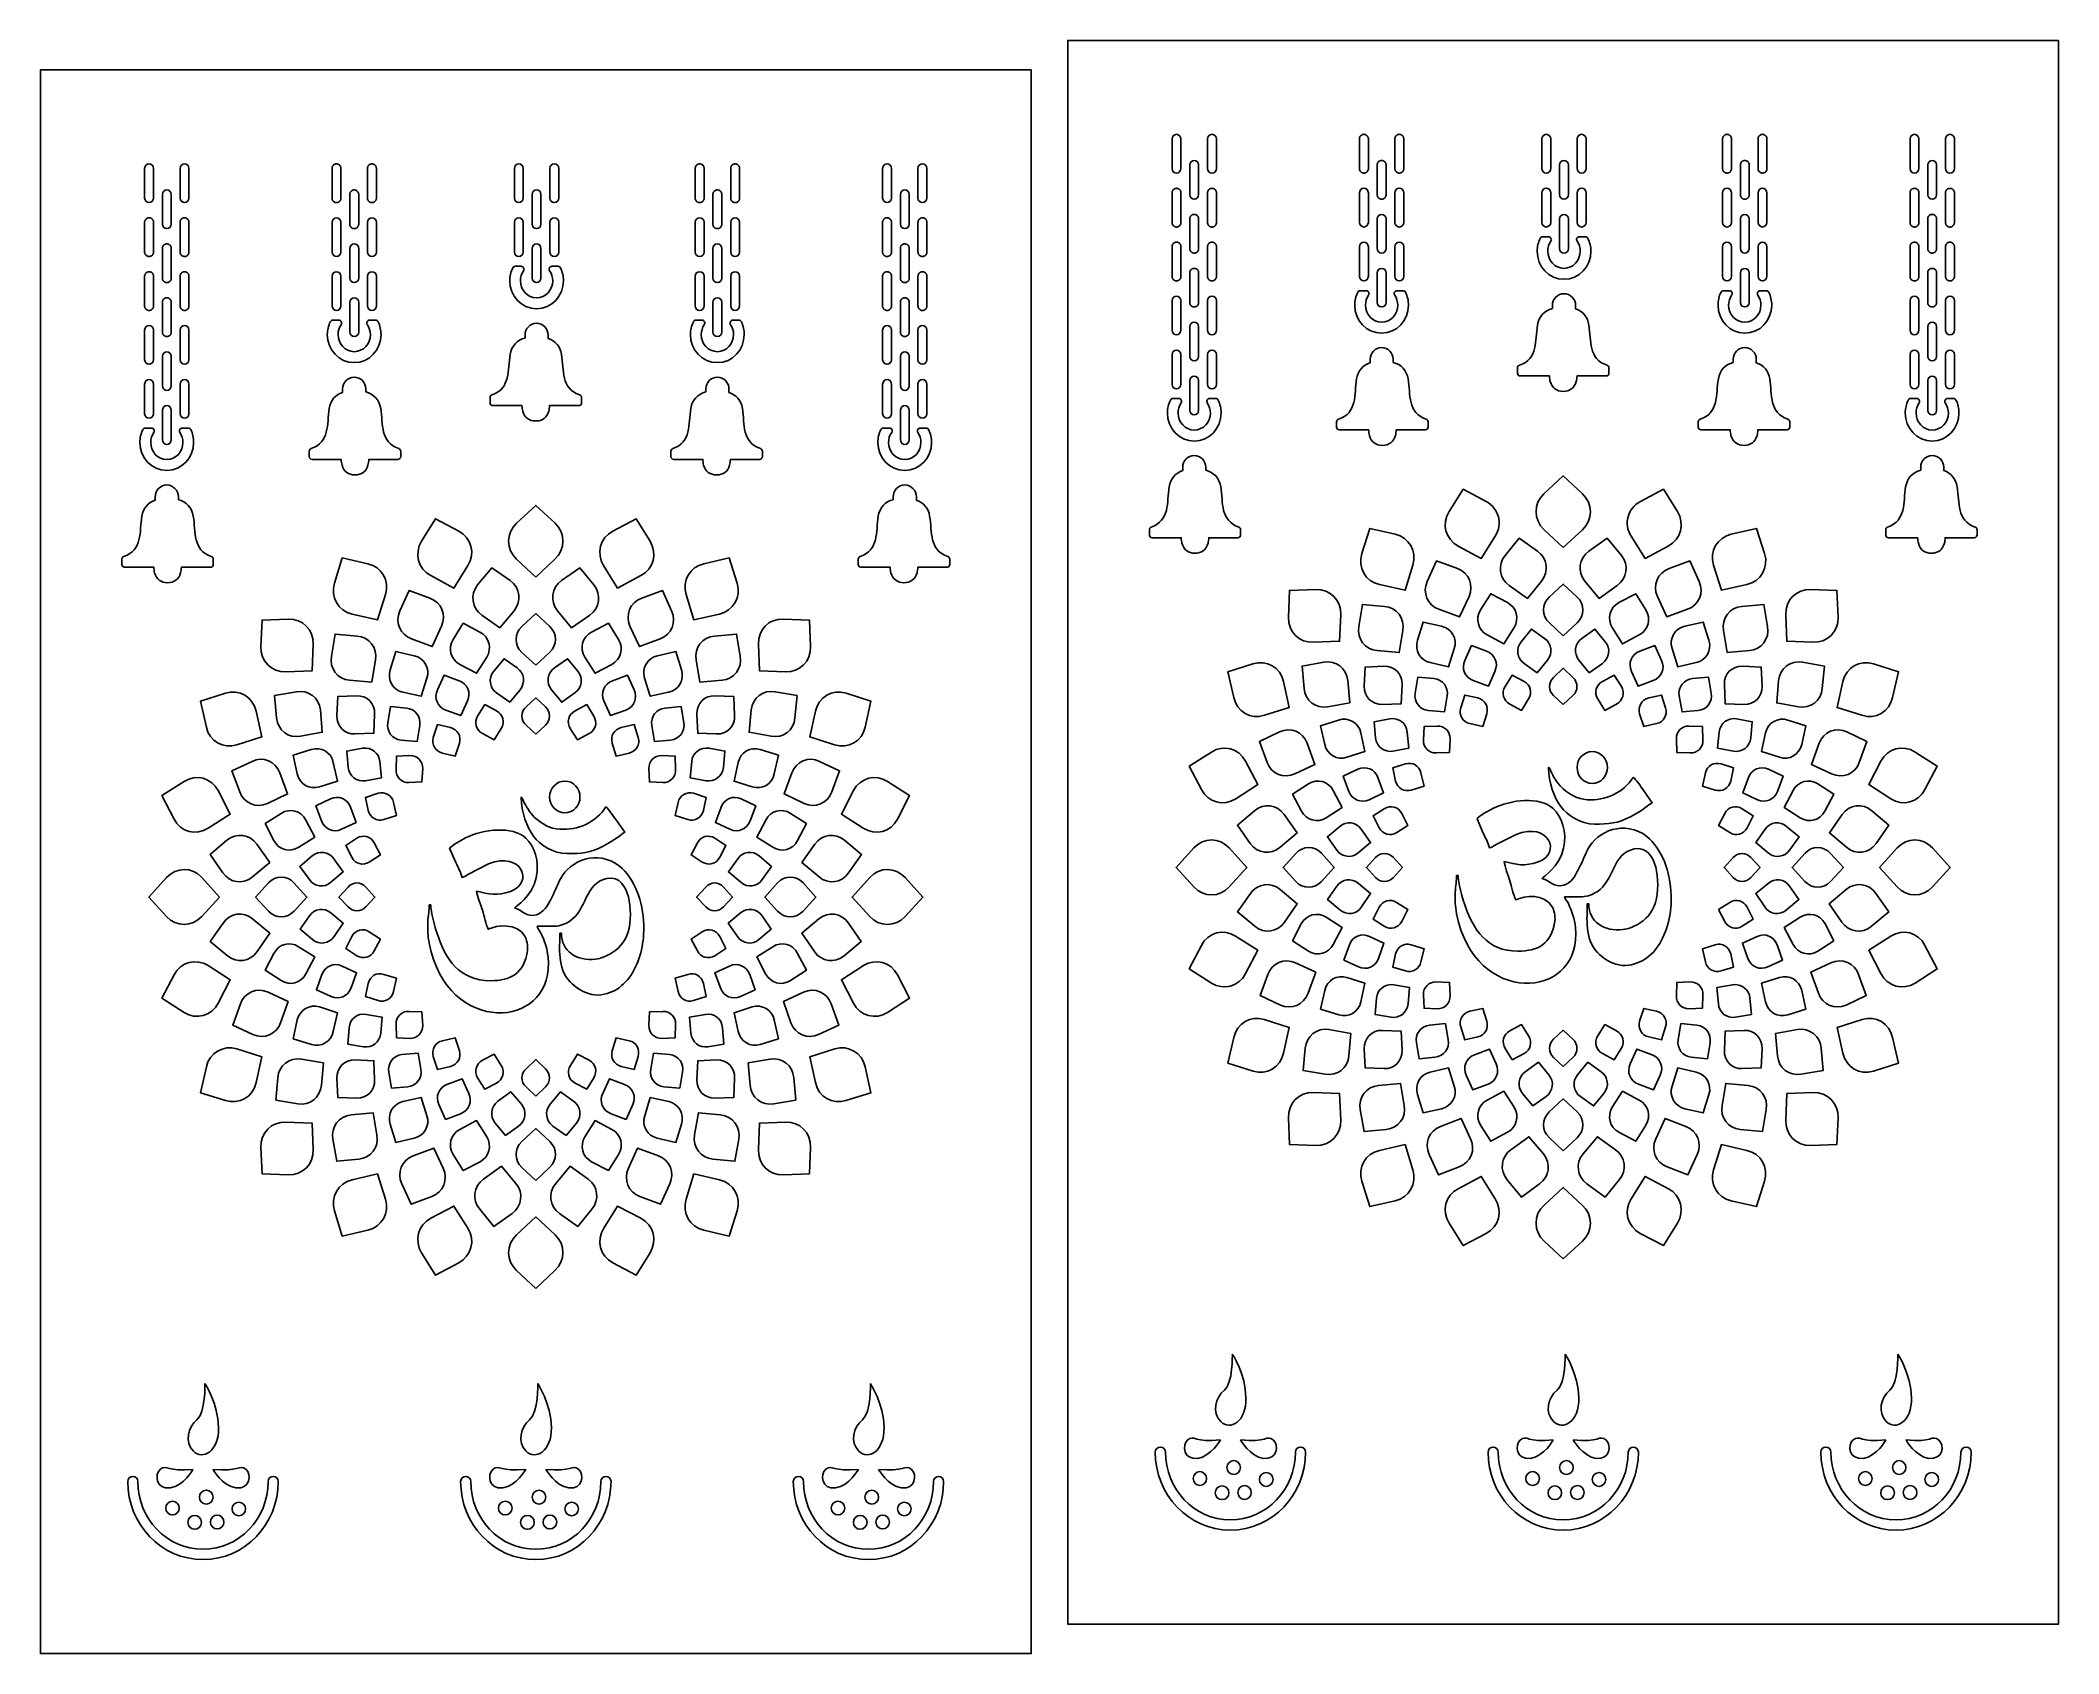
# Model space of a CAD drawing. Header units: millimetres. Extents: x -279 to 859, y -447 to 463.
import ezdxf

# ---------------------------------------------------------------- set-up
doc = ezdxf.new("R2010")
doc.units = ezdxf.units.MM
doc.header["$MEASUREMENT"] = 0
doc.layers.add('Layer 1', color=7, linetype='Continuous')

msp = doc.modelspace()

# ---------------------------------------------------------------- linework, layer by layer
at = {"layer": 'Layer 1', "color": 7}
for points, knots in [([(858.8, 463.3), (858.8, 463.3), (300, 463.3), (300, 463.3), (300, 463.3), (300, -430), (300, -430), (300, -430), (858.8, -430), (858.8, -430), (858.8, -430), (858.8, 463.3), (858.8, 463.3)], [0, 0, 0, 0, 0.25, 0.25, 0.25, 0.5, 0.5, 0.5, 0.75, 0.75, 0.75, 1, 1, 1, 1]), ([(279.4, 446.6), (279.4, 446.6), (-279.4, 446.6), (-279.4, 446.6), (-279.4, 446.6), (-279.4, -446.6), (-279.4, -446.6), (-279.4, -446.6), (279.4, -446.6), (279.4, -446.6), (279.4, -446.6), (279.4, 446.6), (279.4, 446.6)], [0, 0, 0, 0, 0.25, 0.25, 0.25, 0.5, 0.5, 0.5, 0.75, 0.75, 0.75, 1, 1, 1, 1]), ([(361.3, 410.3), (362.7, 410.3), (363.8, 409.1), (363.8, 407.7), (363.8, 407.7), (363.8, 391), (363.8, 391), (363.8, 389.6), (362.7, 388.4), (361.3, 388.4), (359.9, 388.4), (358.8, 389.6), (358.8, 391), (358.8, 391), (358.8, 407.7), (358.8, 407.7), (358.8, 409.1), (359.9, 410.3), (361.3, 410.3)], [0, 0, 0, 0, 0.166667, 0.166667, 0.166667, 0.333333, 0.333333, 0.333333, 0.5, 0.5, 0.5, 0.666667, 0.666667, 0.666667, 0.833333, 0.833333, 0.833333, 1, 1, 1, 1]), ([(381.3, 410.3), (382.7, 410.3), (383.8, 409.1), (383.8, 407.7), (383.8, 407.7), (383.8, 391), (383.8, 391), (383.8, 389.6), (382.7, 388.4), (381.3, 388.4), (379.9, 388.4), (378.8, 389.6), (378.8, 391), (378.8, 391), (378.8, 407.7), (378.8, 407.7), (378.8, 409.1), (379.9, 410.3), (381.3, 410.3)], [0, 0, 0, 0, 0.166667, 0.166667, 0.166667, 0.333333, 0.333333, 0.333333, 0.5, 0.5, 0.5, 0.666667, 0.666667, 0.666667, 0.833333, 0.833333, 0.833333, 1, 1, 1, 1]), ([(466.9, 410.3), (466.9, 410.3), (467.1, 410.3), (467.1, 410.3), (467.1, 410.3), (467.1, 410.3), (467.1, 410.3), (467.1, 410.3), (467.2, 410.2), (467.2, 410.2), (467.3, 410.2), (467.3, 410.2), (467.3, 410.2), (467.3, 410.2), (467.4, 410.2), (467.4, 410.2), (467.4, 410.2), (467.5, 410.2), (467.5, 410.2), (467.5, 410.2), (467.6, 410.2), (467.6, 410.2), (467.6, 410.2), (467.6, 410.2), (467.6, 410.2), (467.6, 410.2), (467.7, 410.1), (467.7, 410.1), (467.7, 410.1), (467.9, 410.1), (467.9, 410.1), (467.9, 410.1), (468, 410.1), (468, 410.1), (468, 410.1), (468, 410), (468, 410), (468, 410), (468.1, 410), (468.1, 410), (468.1, 410), (468.2, 409.9), (468.2, 409.9), (468.3, 409.9), (468.3, 409.9), (468.3, 409.9), (468.3, 409.9), (468.4, 409.8), (468.4, 409.8), (468.4, 409.8), (468.5, 409.7), (468.5, 409.7), (468.5, 409.7), (468.5, 409.7), (468.5, 409.7), (468.5, 409.7), (468.6, 409.6), (468.6, 409.6), (468.6, 409.6), (468.7, 409.6), (468.7, 409.6), (468.7, 409.6), (468.7, 409.6), (468.7, 409.6), (468.7, 409.6), (468.8, 409.5), (468.8, 409.5), (468.8, 409.5), (468.9, 409.4), (468.9, 409.4), (468.9, 409.4), (468.9, 409.3), (468.9, 409.3), (468.9, 409.3), (469, 409.3), (469, 409.3), (469, 409.3), (469, 409.2), (469, 409.2), (469, 409.2), (469.1, 409.1), (469.1, 409.1), (469.1, 409.1), (469.1, 409), (469.1, 409), (469.1, 409), (469.2, 408.9), (469.2, 408.9), (469.2, 408.9), (469.2, 408.9), (469.2, 408.9), (469.2, 408.9), (469.3, 408.8), (469.3, 408.8), (469.3, 408.8), (469.3, 408.7), (469.3, 408.7), (469.3, 408.7), (469.4, 408.6), (469.4, 408.6), (469.4, 408.6), (469.4, 408.5), (469.4, 408.5), (469.4, 408.5), (469.4, 408.5), (469.4, 408.5), (469.4, 408.5), (469.4, 408.4), (469.4, 408.4), (469.4, 408.4), (469.4, 408.4), (469.4, 408.3), (469.4, 408.3), (469.4, 408.3), (469.4, 408.3), (469.5, 408.3), (469.5, 408.2), (469.5, 408.2), (469.5, 408.2), (469.5, 408.2), (469.5, 408.2), (469.5, 408.1), (469.5, 408.1), (469.5, 408.1), (469.5, 408.1), (469.5, 408.1), (469.5, 408), (469.5, 408), (469.5, 408), (469.5, 408), (469.5, 408), (469.5, 407.8), (469.5, 407.8), (469.5, 407.8), (469.5, 407.8), (469.5, 407.8), (469.5, 407.8), (469.5, 407.7), (469.5, 407.7), (469.5, 407.7), (469.5, 391), (469.5, 391), (469.5, 391), (469.5, 390.9), (469.5, 390.9), (469.5, 390.9), (469.5, 390.9), (469.5, 390.8), (469.5, 390.8), (469.5, 390.7), (469.5, 390.7), (469.5, 390.7), (469.5, 390.7), (469.5, 390.6), (469.5, 390.6), (469.5, 390.5), (469.5, 390.5), (469.5, 390.5), (469.4, 390.4), (469.4, 390.4), (469.4, 390.4), (469.4, 390.3), (469.4, 390.3), (469.4, 390.3), (469.4, 390.3), (469.4, 390.3), (469.4, 390.3), (469.4, 390.2), (469.4, 390.2), (469.4, 390.2), (469.4, 390.2), (469.4, 390.2), (469.4, 390.2), (469.4, 390.1), (469.4, 390.1), (469.4, 390.1), (469.3, 390), (469.3, 390), (469.3, 390), (469.3, 389.9), (469.3, 389.9), (469.3, 389.9), (469.2, 389.8), (469.2, 389.8), (469.2, 389.8), (469.2, 389.7), (469.2, 389.7), (469.2, 389.7), (469.1, 389.7), (469.1, 389.7), (469.1, 389.7), (469.1, 389.5), (469.1, 389.5), (469.1, 389.5), (469, 389.5), (469, 389.5), (469, 389.5), (469, 389.5), (469, 389.4), (469, 389.4), (469, 389.4), (469, 389.4), (469, 389.4), (468.9, 389.4), (468.9, 389.3), (468.9, 389.3), (468.9, 389.3), (468.9, 389.3), (468.9, 389.3), (468.8, 389.2), (468.8, 389.2), (468.8, 389.2), (468.7, 389.1), (468.7, 389.1), (468.7, 389.1), (468.6, 389), (468.6, 389), (468.6, 389), (468.6, 389), (468.6, 389), (468.5, 389), (468.5, 388.9), (468.5, 388.9), (468.5, 388.9), (468.5, 388.9), (468.5, 388.9), (468.5, 388.9), (468.4, 388.9), (468.4, 388.9), (468.4, 388.9), (468.3, 388.8), (468.3, 388.8), (468.3, 388.8), (468.2, 388.8), (468.2, 388.8), (468.2, 388.8), (468.2, 388.7), (468.2, 388.7), (468.2, 388.7), (468.1, 388.7), (468.1, 388.7), (468.1, 388.7), (468, 388.7), (468, 388.7), (468, 388.7), (468, 388.6), (468, 388.6), (468, 388.6), (467.9, 388.6), (467.9, 388.6), (467.9, 388.6), (467.8, 388.6), (467.8, 388.6), (467.8, 388.6), (467.8, 388.5), (467.7, 388.5), (467.7, 388.5), (467.7, 388.5), (467.7, 388.5), (467.7, 388.5), (467.6, 388.5), (467.6, 388.5), (467.6, 388.5), (467.6, 388.5), (467.6, 388.5), (467.5, 388.5), (467.5, 388.5), (467.5, 388.5), (467.5, 388.5), (467.5, 388.5), (467.4, 388.5), (467.4, 388.5), (467.4, 388.5), (467.4, 388.5), (467.4, 388.5), (467.3, 388.4), (467.3, 388.4), (467.3, 388.4), (467.3, 388.4), (467.3, 388.4), (467.3, 388.4), (467.1, 388.4), (467.1, 388.4), (467.1, 388.4), (467.1, 388.4), (467.1, 388.4), (467.1, 388.4), (467, 388.4), (467, 388.4), (467, 388.4), (466.9, 388.4), (466.9, 388.4), (466.9, 388.4), (466.9, 388.4), (466.9, 388.4), (466.9, 388.4), (466.7, 388.4), (466.7, 388.4), (466.7, 388.4), (466.7, 388.4), (466.7, 388.4), (466.7, 388.4), (466.6, 388.5), (466.6, 388.5), (466.6, 388.5), (466.6, 388.5), (466.6, 388.5), (466.6, 388.5), (466.5, 388.5), (466.5, 388.5), (466.5, 388.5), (466.4, 388.5), (466.4, 388.5), (466.4, 388.5), (466.4, 388.5), (466.4, 388.5), (466.4, 388.5), (466.3, 388.5), (466.3, 388.5), (466.3, 388.5), (466.2, 388.6), (466.2, 388.6), (466.2, 388.6), (466.1, 388.6), (466.1, 388.6), (466.1, 388.6), (466, 388.6), (466, 388.6), (466, 388.6), (465.9, 388.7), (465.9, 388.7), (465.9, 388.7), (465.8, 388.7), (465.8, 388.7), (465.8, 388.7), (465.7, 388.8), (465.7, 388.8), (465.7, 388.8), (465.7, 388.8), (465.6, 388.8), (465.6, 388.8), (465.5, 388.9), (465.5, 388.9), (465.5, 388.9), (465.4, 389), (465.4, 389), (465.4, 389), (465.4, 389), (465.4, 389), (465.4, 389), (465.3, 389.1), (465.3, 389.1), (465.3, 389.1), (465.3, 389.1), (465.3, 389.1), (465.3, 389.1), (465.2, 389.2), (465.2, 389.2), (465.2, 389.2), (465.2, 389.2), (465.2, 389.2), (465.2, 389.2), (465.1, 389.3), (465.1, 389.3), (465.1, 389.3), (465.1, 389.3), (465.1, 389.3), (465.1, 389.3), (465, 389.4), (465, 389.4), (465, 389.4), (464.9, 389.5), (464.9, 389.5), (464.9, 389.5), (464.9, 389.6), (464.9, 389.6), (464.9, 389.6), (464.8, 389.7), (464.8, 389.7), (464.8, 389.7), (464.8, 389.8), (464.8, 389.8), (464.8, 389.8), (464.8, 389.8), (464.8, 389.8), (464.8, 389.8), (464.7, 389.9), (464.7, 389.9), (464.7, 389.9), (464.7, 390), (464.7, 390), (464.7, 390), (464.6, 390.1), (464.6, 390.1), (464.6, 390.1), (464.6, 390.2), (464.6, 390.2), (464.6, 390.2), (464.6, 390.2), (464.6, 390.2), (464.6, 390.2), (464.6, 390.3), (464.6, 390.3), (464.6, 390.3), (464.5, 390.4), (464.5, 390.4), (464.5, 390.4), (464.5, 390.4), (464.5, 390.5), (464.5, 390.5), (464.5, 390.5), (464.5, 390.5), (464.5, 390.5), (464.5, 390.6), (464.5, 390.6), (464.5, 390.6), (464.5, 390.6), (464.5, 390.7), (464.5, 390.7), (464.5, 390.8), (464.5, 390.8), (464.5, 390.8), (464.5, 390.9), (464.5, 390.9), (464.5, 390.9), (464.5, 391), (464.5, 391), (464.5, 391), (464.5, 407.7), (464.5, 407.7), (464.5, 407.7), (464.5, 407.8), (464.5, 407.8), (464.5, 407.8), (464.5, 407.8), (464.5, 407.8), (464.5, 407.8), (464.5, 407.9), (464.5, 407.9), (464.5, 407.9), (464.5, 408), (464.5, 408), (464.5, 408), (464.5, 408), (464.5, 408), (464.5, 408), (464.5, 408.1), (464.5, 408.1), (464.5, 408.1), (464.5, 408.2), (464.5, 408.2), (464.5, 408.2), (464.5, 408.3), (464.5, 408.3), (464.6, 408.3), (464.6, 408.3), (464.6, 408.3), (464.6, 408.4), (464.6, 408.4), (464.6, 408.4), (464.6, 408.4), (464.6, 408.5), (464.6, 408.5), (464.6, 408.5), (464.6, 408.5), (464.6, 408.5), (464.6, 408.6), (464.6, 408.6), (464.6, 408.6), (464.6, 408.6), (464.7, 408.6), (464.7, 408.6), (464.7, 408.7), (464.7, 408.7), (464.7, 408.7), (464.7, 408.7), (464.7, 408.8), (464.7, 408.8), (464.7, 408.8), (464.8, 408.9), (464.8, 408.9), (464.8, 408.9), (464.8, 408.9), (464.8, 408.9), (464.8, 408.9), (464.8, 409), (464.8, 409), (464.8, 409), (464.9, 409.1), (464.9, 409.1), (464.9, 409.1), (464.9, 409.2), (464.9, 409.2), (464.9, 409.2), (465, 409.3), (465, 409.3), (465, 409.3), (465.1, 409.4), (465.1, 409.4), (465.1, 409.4), (465.1, 409.4), (465.1, 409.4), (465.2, 409.4), (465.2, 409.5), (465.2, 409.5), (465.2, 409.5), (465.3, 409.6), (465.3, 409.6), (465.3, 409.6), (465.3, 409.6), (465.3, 409.6), (465.3, 409.6), (465.4, 409.6), (465.4, 409.6), (465.4, 409.6), (465.4, 409.7), (465.4, 409.7), (465.4, 409.7), (465.5, 409.7), (465.5, 409.7), (465.5, 409.7), (465.6, 409.8), (465.6, 409.8), (465.6, 409.8), (465.7, 409.9), (465.7, 409.9), (465.7, 409.9), (465.8, 409.9), (465.8, 409.9), (465.8, 409.9), (465.9, 410), (465.9, 410), (465.9, 410), (465.9, 410), (465.9, 410), (465.9, 410), (465.9, 410), (466, 410), (466, 410), (466, 410), (466, 410.1), (466, 410.1), (466.1, 410.1), (466.1, 410.1), (466.1, 410.1), (466.2, 410.1), (466.2, 410.1), (466.2, 410.1), (466.2, 410.1), (466.3, 410.1), (466.3, 410.1), (466.4, 410.2), (466.4, 410.2), (466.4, 410.2), (466.4, 410.2), (466.4, 410.2), (466.4, 410.2), (466.5, 410.2), (466.5, 410.2), (466.5, 410.2), (466.5, 410.2), (466.6, 410.2), (466.6, 410.2), (466.6, 410.2), (466.6, 410.2), (466.6, 410.2), (466.7, 410.2), (466.7, 410.2), (466.7, 410.2), (466.8, 410.2), (466.8, 410.2), (466.8, 410.2), (466.9, 410.3), (466.9, 410.3), (466.9, 410.3), (466.9, 410.3), (466.9, 410.3)], [0, 0, 0, 0, 0.005208, 0.005208, 0.005208, 0.010417, 0.010417, 0.010417, 0.015625, 0.015625, 0.015625, 0.020833, 0.020833, 0.020833, 0.026042, 0.026042, 0.026042, 0.03125, 0.03125, 0.03125, 0.036458, 0.036458, 0.036458, 0.041667, 0.041667, 0.041667, 0.046875, 0.046875, 0.046875, 0.052083, 0.052083, 0.052083, 0.057292, 0.057292, 0.057292, 0.0625, 0.0625, 0.0625, 0.067708, 0.067708, 0.067708, 0.072917, 0.072917, 0.072917, 0.078125, 0.078125, 0.078125, 0.083333, 0.083333, 0.083333, 0.088542, 0.088542, 0.088542, 0.09375, 0.09375, 0.09375, 0.098958, 0.098958, 0.098958, 0.104167, 0.104167, 0.104167, 0.109375, 0.109375, 0.109375, 0.114583, 0.114583, 0.114583, 0.119792, 0.119792, 0.119792, 0.125, 0.125, 0.125, 0.130208, 0.130208, 0.130208, 0.135417, 0.135417, 0.135417, 0.140625, 0.140625, 0.140625, 0.145833, 0.145833, 0.145833, 0.151042, 0.151042, 0.151042, 0.15625, 0.15625, 0.15625, 0.161458, 0.161458, 0.161458, 0.166667, 0.166667, 0.166667, 0.171875, 0.171875, 0.171875, 0.177083, 0.177083, 0.177083, 0.182292, 0.182292, 0.182292, 0.1875, 0.1875, 0.1875, 0.192708, 0.192708, 0.192708, 0.197917, 0.197917, 0.197917, 0.203125, 0.203125, 0.203125, 0.208333, 0.208333, 0.208333, 0.213542, 0.213542, 0.213542, 0.21875, 0.21875, 0.21875, 0.223958, 0.223958, 0.223958, 0.229167, 0.229167, 0.229167, 0.234375, 0.234375, 0.234375, 0.239583, 0.239583, 0.239583, 0.244792, 0.244792, 0.244792, 0.25, 0.25, 0.25, 0.255208, 0.255208, 0.255208, 0.260417, 0.260417, 0.260417, 0.265625, 0.265625, 0.265625, 0.270833, 0.270833, 0.270833, 0.276042, 0.276042, 0.276042, 0.28125, 0.28125, 0.28125, 0.286458, 0.286458, 0.286458, 0.291667, 0.291667, 0.291667, 0.296875, 0.296875, 0.296875, 0.302083, 0.302083, 0.302083, 0.307292, 0.307292, 0.307292, 0.3125, 0.3125, 0.3125, 0.317708, 0.317708, 0.317708, 0.322917, 0.322917, 0.322917, 0.328125, 0.328125, 0.328125, 0.333333, 0.333333, 0.333333, 0.338542, 0.338542, 0.338542, 0.34375, 0.34375, 0.34375, 0.348958, 0.348958, 0.348958, 0.354167, 0.354167, 0.354167, 0.359375, 0.359375, 0.359375, 0.364583, 0.364583, 0.364583, 0.369792, 0.369792, 0.369792, 0.375, 0.375, 0.375, 0.380208, 0.380208, 0.380208, 0.385417, 0.385417, 0.385417, 0.390625, 0.390625, 0.390625, 0.395833, 0.395833, 0.395833, 0.401042, 0.401042, 0.401042, 0.40625, 0.40625, 0.40625, 0.411458, 0.411458, 0.411458, 0.416667, 0.416667, 0.416667, 0.421875, 0.421875, 0.421875, 0.427083, 0.427083, 0.427083, 0.432292, 0.432292, 0.432292, 0.4375, 0.4375, 0.4375, 0.442708, 0.442708, 0.442708, 0.447917, 0.447917, 0.447917, 0.453125, 0.453125, 0.453125, 0.458333, 0.458333, 0.458333, 0.463542, 0.463542, 0.463542, 0.46875, 0.46875, 0.46875, 0.473958, 0.473958, 0.473958, 0.479167, 0.479167, 0.479167, 0.484375, 0.484375, 0.484375, 0.489583, 0.489583, 0.489583, 0.494792, 0.494792, 0.494792, 0.5, 0.5, 0.5, 0.505208, 0.505208, 0.505208, 0.510417, 0.510417, 0.510417, 0.515625, 0.515625, 0.515625, 0.520833, 0.520833, 0.520833, 0.526042, 0.526042, 0.526042, 0.53125, 0.53125, 0.53125, 0.536458, 0.536458, 0.536458, 0.541667, 0.541667, 0.541667, 0.546875, 0.546875, 0.546875, 0.552083, 0.552083, 0.552083, 0.557292, 0.557292, 0.557292, 0.5625, 0.5625, 0.5625, 0.567708, 0.567708, 0.567708, 0.572917, 0.572917, 0.572917, 0.578125, 0.578125, 0.578125, 0.583333, 0.583333, 0.583333, 0.588542, 0.588542, 0.588542, 0.59375, 0.59375, 0.59375, 0.598958, 0.598958, 0.598958, 0.604167, 0.604167, 0.604167, 0.609375, 0.609375, 0.609375, 0.614583, 0.614583, 0.614583, 0.619792, 0.619792, 0.619792, 0.625, 0.625, 0.625, 0.630208, 0.630208, 0.630208, 0.635417, 0.635417, 0.635417, 0.640625, 0.640625, 0.640625, 0.645833, 0.645833, 0.645833, 0.651042, 0.651042, 0.651042, 0.65625, 0.65625, 0.65625, 0.661458, 0.661458, 0.661458, 0.666667, 0.666667, 0.666667, 0.671875, 0.671875, 0.671875, 0.677083, 0.677083, 0.677083, 0.682292, 0.682292, 0.682292, 0.6875, 0.6875, 0.6875, 0.692708, 0.692708, 0.692708, 0.697917, 0.697917, 0.697917, 0.703125, 0.703125, 0.703125, 0.708333, 0.708333, 0.708333, 0.713542, 0.713542, 0.713542, 0.71875, 0.71875, 0.71875, 0.723958, 0.723958, 0.723958, 0.729167, 0.729167, 0.729167, 0.734375, 0.734375, 0.734375, 0.739583, 0.739583, 0.739583, 0.744792, 0.744792, 0.744792, 0.75, 0.75, 0.75, 0.755208, 0.755208, 0.755208, 0.760417, 0.760417, 0.760417, 0.765625, 0.765625, 0.765625, 0.770833, 0.770833, 0.770833, 0.776042, 0.776042, 0.776042, 0.78125, 0.78125, 0.78125, 0.786458, 0.786458, 0.786458, 0.791667, 0.791667, 0.791667, 0.796875, 0.796875, 0.796875, 0.802083, 0.802083, 0.802083, 0.807292, 0.807292, 0.807292, 0.8125, 0.8125, 0.8125, 0.817708, 0.817708, 0.817708, 0.822917, 0.822917, 0.822917, 0.828125, 0.828125, 0.828125, 0.833333, 0.833333, 0.833333, 0.838542, 0.838542, 0.838542, 0.84375, 0.84375, 0.84375, 0.848958, 0.848958, 0.848958, 0.854167, 0.854167, 0.854167, 0.859375, 0.859375, 0.859375, 0.864583, 0.864583, 0.864583, 0.869792, 0.869792, 0.869792, 0.875, 0.875, 0.875, 0.880208, 0.880208, 0.880208, 0.885417, 0.885417, 0.885417, 0.890625, 0.890625, 0.890625, 0.895833, 0.895833, 0.895833, 0.901042, 0.901042, 0.901042, 0.90625, 0.90625, 0.90625, 0.911458, 0.911458, 0.911458, 0.916667, 0.916667, 0.916667, 0.921875, 0.921875, 0.921875, 0.927083, 0.927083, 0.927083, 0.932292, 0.932292, 0.932292, 0.9375, 0.9375, 0.9375, 0.942708, 0.942708, 0.942708, 0.947917, 0.947917, 0.947917, 0.953125, 0.953125, 0.953125, 0.958333, 0.958333, 0.958333, 0.963542, 0.963542, 0.963542, 0.96875, 0.96875, 0.96875, 0.973958, 0.973958, 0.973958, 0.979167, 0.979167, 0.979167, 0.984375, 0.984375, 0.984375, 0.989583, 0.989583, 0.989583, 0.994792, 0.994792, 0.994792, 1, 1, 1, 1]), ([(486.9, 410.3), (486.9, 410.3), (487, 410.3), (487, 410.3), (487.1, 410.3), (487.1, 410.3), (487.1, 410.3), (487.1, 410.3), (487.2, 410.2), (487.2, 410.2), (487.3, 410.2), (487.3, 410.2), (487.3, 410.2), (487.3, 410.2), (487.3, 410.2), (487.4, 410.2), (487.4, 410.2), (487.5, 410.2), (487.5, 410.2), (487.5, 410.2), (487.5, 410.2), (487.5, 410.2), (487.6, 410.2), (487.6, 410.2), (487.6, 410.2), (487.6, 410.2), (487.7, 410.1), (487.7, 410.1), (487.7, 410.1), (487.8, 410.1), (487.8, 410.1), (487.8, 410.1), (487.8, 410.1), (487.8, 410.1), (487.8, 410.1), (488, 410.1), (488, 410.1), (488, 410.1), (488.1, 410), (488.1, 410), (488.1, 410), (488.1, 410), (488.1, 410), (488.1, 410), (488.2, 409.9), (488.2, 409.9), (488.2, 409.9), (488.3, 409.9), (488.3, 409.9), (488.3, 409.9), (488.4, 409.8), (488.4, 409.8), (488.4, 409.8), (488.5, 409.7), (488.5, 409.7), (488.5, 409.7), (488.5, 409.7), (488.5, 409.7), (488.5, 409.7), (488.6, 409.6), (488.6, 409.6), (488.6, 409.6), (488.7, 409.6), (488.7, 409.6), (488.7, 409.6), (488.7, 409.6), (488.7, 409.6), (488.7, 409.6), (488.8, 409.5), (488.8, 409.5), (488.8, 409.5), (488.8, 409.4), (488.8, 409.4), (488.8, 409.4), (488.9, 409.4), (488.9, 409.4), (488.9, 409.4), (489, 409.3), (489, 409.3), (489, 409.3), (489, 409.2), (489, 409.2), (489, 409.2), (489.1, 409.1), (489.1, 409.1), (489.1, 409.1), (489.1, 409.1), (489.1, 409.1), (489.1, 409.1), (489.2, 409), (489.2, 409), (489.2, 409), (489.2, 408.9), (489.2, 408.9), (489.2, 408.9), (489.3, 408.8), (489.3, 408.8), (489.3, 408.8), (489.3, 408.7), (489.3, 408.7), (489.3, 408.7), (489.3, 408.6), (489.3, 408.6), (489.3, 408.6), (489.4, 408.5), (489.4, 408.5), (489.4, 408.5), (489.4, 408.5), (489.4, 408.5), (489.4, 408.5), (489.4, 408.3), (489.4, 408.3), (489.4, 408.3), (489.4, 408.3), (489.4, 408.3), (489.4, 408.3), (489.4, 408.2), (489.4, 408.2), (489.4, 408.2), (489.5, 408.2), (489.5, 408.2), (489.5, 408.1), (489.5, 408.1), (489.5, 408.1), (489.5, 408.1), (489.5, 408.1), (489.5, 408), (489.5, 408), (489.5, 408), (489.5, 408), (489.5, 408), (489.5, 407.8), (489.5, 407.8), (489.5, 407.8), (489.5, 407.8), (489.5, 407.8), (489.5, 407.8), (489.5, 407.7), (489.5, 407.7), (489.5, 407.7), (489.5, 391), (489.5, 391), (489.5, 391), (489.5, 390.9), (489.5, 390.9), (489.5, 390.9), (489.5, 390.9), (489.5, 390.8), (489.5, 390.8), (489.5, 390.7), (489.5, 390.7), (489.5, 390.7), (489.5, 390.7), (489.5, 390.6), (489.5, 390.6), (489.5, 390.6), (489.5, 390.6), (489.5, 390.6), (489.4, 390.5), (489.4, 390.5), (489.4, 390.5), (489.4, 390.4), (489.4, 390.4), (489.4, 390.4), (489.4, 390.4), (489.4, 390.3), (489.4, 390.3), (489.4, 390.2), (489.4, 390.2), (489.4, 390.2), (489.4, 390.2), (489.4, 390.2), (489.4, 390.2), (489.3, 390.1), (489.3, 390.1), (489.3, 390.1), (489.3, 390), (489.3, 390), (489.3, 390), (489.3, 389.9), (489.3, 389.9), (489.3, 389.9), (489.2, 389.8), (489.2, 389.8), (489.2, 389.8), (489.2, 389.7), (489.2, 389.7), (489.2, 389.7), (489.1, 389.7), (489.1, 389.7), (489.1, 389.7), (489.1, 389.5), (489.1, 389.5), (489.1, 389.5), (489, 389.5), (489, 389.5), (489, 389.5), (489, 389.4), (489, 389.4), (489, 389.4), (488.9, 389.3), (488.9, 389.3), (488.9, 389.3), (488.8, 389.3), (488.8, 389.3), (488.8, 389.3), (488.8, 389.2), (488.8, 389.2), (488.8, 389.2), (488.8, 389.2), (488.8, 389.2), (488.8, 389.2), (488.7, 389.1), (488.7, 389.1), (488.7, 389.1), (488.6, 389), (488.6, 389), (488.6, 389), (488.5, 389), (488.5, 389), (488.5, 389), (488.5, 388.9), (488.5, 388.9), (488.5, 388.9), (488.4, 388.9), (488.4, 388.9), (488.4, 388.9), (488.3, 388.8), (488.3, 388.8), (488.3, 388.8), (488.3, 388.8), (488.3, 388.8), (488.3, 388.8), (488.2, 388.7), (488.2, 388.7), (488.2, 388.7), (488.1, 388.7), (488.1, 388.7), (488.1, 388.7), (488, 388.6), (488, 388.6), (488, 388.6), (487.8, 388.6), (487.8, 388.6), (487.8, 388.6), (487.8, 388.6), (487.8, 388.6), (487.8, 388.6), (487.7, 388.5), (487.7, 388.5), (487.7, 388.5), (487.7, 388.5), (487.7, 388.5), (487.7, 388.5), (487.6, 388.5), (487.6, 388.5), (487.5, 388.5), (487.5, 388.5), (487.5, 388.5), (487.5, 388.5), (487.4, 388.5), (487.4, 388.5), (487.4, 388.5), (487.4, 388.5), (487.4, 388.5), (487.4, 388.5), (487.3, 388.4), (487.3, 388.4), (487.3, 388.4), (487.2, 388.4), (487.2, 388.4), (487.2, 388.4), (487.1, 388.4), (487.1, 388.4), (487.1, 388.4), (487, 388.4), (487, 388.4), (487, 388.4), (487, 388.4), (487, 388.4), (487, 388.4), (486.9, 388.4), (486.9, 388.4), (486.9, 388.4), (486.9, 388.4), (486.9, 388.4), (486.9, 388.4), (486.7, 388.4), (486.7, 388.4), (486.7, 388.4), (486.7, 388.4), (486.7, 388.4), (486.6, 388.4), (486.6, 388.5), (486.6, 388.5), (486.6, 388.5), (486.5, 388.5), (486.5, 388.5), (486.5, 388.5), (486.4, 388.5), (486.4, 388.5), (486.4, 388.5), (486.4, 388.5), (486.3, 388.5), (486.3, 388.5), (486.3, 388.5), (486.3, 388.5), (486.3, 388.5), (486.2, 388.6), (486.2, 388.6), (486.2, 388.6), (486.1, 388.6), (486.1, 388.6), (486.1, 388.6), (486, 388.6), (486, 388.6), (486, 388.6), (485.9, 388.7), (485.9, 388.7), (485.9, 388.7), (485.8, 388.7), (485.8, 388.7), (485.8, 388.7), (485.8, 388.7), (485.8, 388.7), (485.8, 388.7), (485.7, 388.8), (485.7, 388.8), (485.7, 388.8), (485.6, 388.8), (485.6, 388.8), (485.6, 388.8), (485.5, 388.9), (485.5, 388.9), (485.5, 388.9), (485.4, 389), (485.4, 389), (485.4, 389), (485.3, 389), (485.3, 389), (485.3, 389), (485.3, 389.1), (485.3, 389.1), (485.3, 389.1), (485.3, 389.1), (485.2, 389.1), (485.2, 389.1), (485.2, 389.2), (485.2, 389.2), (485.2, 389.2), (485.2, 389.2), (485.2, 389.2), (485.2, 389.2), (485.1, 389.3), (485.1, 389.3), (485.1, 389.3), (485.1, 389.3), (485.1, 389.3), (485.1, 389.3), (485, 389.4), (485, 389.4), (485, 389.4), (484.9, 389.5), (484.9, 389.5), (484.9, 389.5), (484.9, 389.6), (484.9, 389.6), (484.9, 389.6), (484.8, 389.7), (484.8, 389.7), (484.8, 389.7), (484.8, 389.7), (484.8, 389.8), (484.8, 389.8), (484.7, 389.8), (484.7, 389.8), (484.7, 389.8), (484.7, 389.9), (484.7, 389.9), (484.7, 389.9), (484.7, 390), (484.7, 390), (484.7, 390), (484.6, 390.1), (484.6, 390.1), (484.6, 390.1), (484.6, 390.2), (484.6, 390.2), (484.6, 390.2), (484.6, 390.2), (484.6, 390.2), (484.6, 390.2), (484.6, 390.3), (484.6, 390.3), (484.6, 390.3), (484.5, 390.4), (484.5, 390.4), (484.5, 390.4), (484.5, 390.4), (484.5, 390.5), (484.5, 390.5), (484.5, 390.5), (484.5, 390.5), (484.5, 390.5), (484.5, 390.6), (484.5, 390.6), (484.5, 390.6), (484.5, 390.6), (484.5, 390.6), (484.5, 390.6), (484.5, 390.7), (484.5, 390.7), (484.5, 390.7), (484.5, 390.8), (484.5, 390.8), (484.5, 390.8), (484.5, 391), (484.5, 391), (484.5, 391), (484.5, 407.7), (484.5, 407.7), (484.5, 407.7), (484.5, 407.8), (484.5, 407.8), (484.5, 407.8), (484.5, 407.8), (484.5, 407.8), (484.5, 407.8), (484.5, 408), (484.5, 408), (484.5, 408), (484.5, 408), (484.5, 408), (484.5, 408), (484.5, 408.2), (484.5, 408.2), (484.5, 408.2), (484.5, 408.3), (484.5, 408.3), (484.5, 408.3), (484.5, 408.3), (484.5, 408.4), (484.5, 408.4), (484.6, 408.4), (484.6, 408.4), (484.6, 408.4), (484.6, 408.5), (484.6, 408.5), (484.6, 408.6), (484.6, 408.6), (484.6, 408.6), (484.6, 408.6), (484.7, 408.7), (484.7, 408.7), (484.7, 408.7), (484.7, 408.8), (484.7, 408.8), (484.7, 408.8), (484.8, 408.9), (484.8, 408.9), (484.8, 408.9), (484.8, 409), (484.8, 409), (484.8, 409), (484.9, 409.1), (484.9, 409.1), (484.9, 409.1), (484.9, 409.2), (484.9, 409.2), (484.9, 409.2), (485, 409.3), (485, 409.3), (485, 409.3), (485, 409.3), (485, 409.3), (485, 409.3), (485.1, 409.4), (485.1, 409.4), (485.1, 409.4), (485.2, 409.5), (485.2, 409.5), (485.2, 409.5), (485.2, 409.5), (485.2, 409.5), (485.2, 409.5), (485.3, 409.6), (485.3, 409.6), (485.3, 409.6), (485.3, 409.6), (485.3, 409.6), (485.3, 409.6), (485.4, 409.7), (485.4, 409.7), (485.4, 409.7), (485.5, 409.7), (485.5, 409.7), (485.5, 409.7), (485.6, 409.8), (485.6, 409.8), (485.6, 409.8), (485.7, 409.9), (485.7, 409.9), (485.7, 409.9), (485.8, 409.9), (485.8, 409.9), (485.8, 409.9), (485.8, 410), (485.8, 410), (485.8, 410), (485.9, 410), (485.9, 410), (485.9, 410), (485.9, 410), (485.9, 410), (486, 410), (486, 410), (486, 410.1), (486, 410.1), (486.1, 410.1), (486.1, 410.1), (486.1, 410.1), (486.2, 410.1), (486.2, 410.1), (486.2, 410.1), (486.2, 410.1), (486.2, 410.1), (486.2, 410.1), (486.4, 410.2), (486.4, 410.2), (486.4, 410.2), (486.4, 410.2), (486.4, 410.2), (486.4, 410.2), (486.5, 410.2), (486.5, 410.2), (486.5, 410.2), (486.5, 410.2), (486.5, 410.2), (486.6, 410.2), (486.6, 410.2), (486.6, 410.2), (486.6, 410.2), (486.6, 410.2), (486.7, 410.2), (486.7, 410.2), (486.7, 410.2), (486.7, 410.2), (486.7, 410.2), (486.9, 410.3), (486.9, 410.3), (486.9, 410.3), (486.9, 410.3), (486.9, 410.3)], [0, 0, 0, 0, 0.005435, 0.005435, 0.005435, 0.01087, 0.01087, 0.01087, 0.016304, 0.016304, 0.016304, 0.021739, 0.021739, 0.021739, 0.027174, 0.027174, 0.027174, 0.032609, 0.032609, 0.032609, 0.038043, 0.038043, 0.038043, 0.043478, 0.043478, 0.043478, 0.048913, 0.048913, 0.048913, 0.054348, 0.054348, 0.054348, 0.059783, 0.059783, 0.059783, 0.065217, 0.065217, 0.065217, 0.070652, 0.070652, 0.070652, 0.076087, 0.076087, 0.076087, 0.081522, 0.081522, 0.081522, 0.086957, 0.086957, 0.086957, 0.092391, 0.092391, 0.092391, 0.097826, 0.097826, 0.097826, 0.103261, 0.103261, 0.103261, 0.108696, 0.108696, 0.108696, 0.11413, 0.11413, 0.11413, 0.119565, 0.119565, 0.119565, 0.125, 0.125, 0.125, 0.130435, 0.130435, 0.130435, 0.13587, 0.13587, 0.13587, 0.141304, 0.141304, 0.141304, 0.146739, 0.146739, 0.146739, 0.152174, 0.152174, 0.152174, 0.157609, 0.157609, 0.157609, 0.163043, 0.163043, 0.163043, 0.168478, 0.168478, 0.168478, 0.173913, 0.173913, 0.173913, 0.179348, 0.179348, 0.179348, 0.184783, 0.184783, 0.184783, 0.190217, 0.190217, 0.190217, 0.195652, 0.195652, 0.195652, 0.201087, 0.201087, 0.201087, 0.206522, 0.206522, 0.206522, 0.211957, 0.211957, 0.211957, 0.217391, 0.217391, 0.217391, 0.222826, 0.222826, 0.222826, 0.228261, 0.228261, 0.228261, 0.233696, 0.233696, 0.233696, 0.23913, 0.23913, 0.23913, 0.244565, 0.244565, 0.244565, 0.25, 0.25, 0.25, 0.255435, 0.255435, 0.255435, 0.26087, 0.26087, 0.26087, 0.266304, 0.266304, 0.266304, 0.271739, 0.271739, 0.271739, 0.277174, 0.277174, 0.277174, 0.282609, 0.282609, 0.282609, 0.288043, 0.288043, 0.288043, 0.293478, 0.293478, 0.293478, 0.298913, 0.298913, 0.298913, 0.304348, 0.304348, 0.304348, 0.309783, 0.309783, 0.309783, 0.315217, 0.315217, 0.315217, 0.320652, 0.320652, 0.320652, 0.326087, 0.326087, 0.326087, 0.331522, 0.331522, 0.331522, 0.336957, 0.336957, 0.336957, 0.342391, 0.342391, 0.342391, 0.347826, 0.347826, 0.347826, 0.353261, 0.353261, 0.353261, 0.358696, 0.358696, 0.358696, 0.36413, 0.36413, 0.36413, 0.369565, 0.369565, 0.369565, 0.375, 0.375, 0.375, 0.380435, 0.380435, 0.380435, 0.38587, 0.38587, 0.38587, 0.391304, 0.391304, 0.391304, 0.396739, 0.396739, 0.396739, 0.402174, 0.402174, 0.402174, 0.407609, 0.407609, 0.407609, 0.413043, 0.413043, 0.413043, 0.418478, 0.418478, 0.418478, 0.423913, 0.423913, 0.423913, 0.429348, 0.429348, 0.429348, 0.434783, 0.434783, 0.434783, 0.440217, 0.440217, 0.440217, 0.445652, 0.445652, 0.445652, 0.451087, 0.451087, 0.451087, 0.456522, 0.456522, 0.456522, 0.461957, 0.461957, 0.461957, 0.467391, 0.467391, 0.467391, 0.472826, 0.472826, 0.472826, 0.478261, 0.478261, 0.478261, 0.483696, 0.483696, 0.483696, 0.48913, 0.48913, 0.48913, 0.494565, 0.494565, 0.494565, 0.5, 0.5, 0.5, 0.505435, 0.505435, 0.505435, 0.51087, 0.51087, 0.51087, 0.516304, 0.516304, 0.516304, 0.521739, 0.521739, 0.521739, 0.527174, 0.527174, 0.527174, 0.532609, 0.532609, 0.532609, 0.538043, 0.538043, 0.538043, 0.543478, 0.543478, 0.543478, 0.548913, 0.548913, 0.548913, 0.554348, 0.554348, 0.554348, 0.559783, 0.559783, 0.559783, 0.565217, 0.565217, 0.565217, 0.570652, 0.570652, 0.570652, 0.576087, 0.576087, 0.576087, 0.581522, 0.581522, 0.581522, 0.586957, 0.586957, 0.586957, 0.592391, 0.592391, 0.592391, 0.597826, 0.597826, 0.597826, 0.603261, 0.603261, 0.603261, 0.608696, 0.608696, 0.608696, 0.61413, 0.61413, 0.61413, 0.619565, 0.619565, 0.619565, 0.625, 0.625, 0.625, 0.630435, 0.630435, 0.630435, 0.63587, 0.63587, 0.63587, 0.641304, 0.641304, 0.641304, 0.646739, 0.646739, 0.646739, 0.652174, 0.652174, 0.652174, 0.657609, 0.657609, 0.657609, 0.663043, 0.663043, 0.663043, 0.668478, 0.668478, 0.668478, 0.673913, 0.673913, 0.673913, 0.679348, 0.679348, 0.679348, 0.684783, 0.684783, 0.684783, 0.690217, 0.690217, 0.690217, 0.695652, 0.695652, 0.695652, 0.701087, 0.701087, 0.701087, 0.706522, 0.706522, 0.706522, 0.711957, 0.711957, 0.711957, 0.717391, 0.717391, 0.717391, 0.722826, 0.722826, 0.722826, 0.728261, 0.728261, 0.728261, 0.733696, 0.733696, 0.733696, 0.73913, 0.73913, 0.73913, 0.744565, 0.744565, 0.744565, 0.75, 0.75, 0.75, 0.755435, 0.755435, 0.755435, 0.76087, 0.76087, 0.76087, 0.766304, 0.766304, 0.766304, 0.771739, 0.771739, 0.771739, 0.777174, 0.777174, 0.777174, 0.782609, 0.782609, 0.782609, 0.788043, 0.788043, 0.788043, 0.793478, 0.793478, 0.793478, 0.798913, 0.798913, 0.798913, 0.804348, 0.804348, 0.804348, 0.809783, 0.809783, 0.809783, 0.815217, 0.815217, 0.815217, 0.820652, 0.820652, 0.820652, 0.826087, 0.826087, 0.826087, 0.831522, 0.831522, 0.831522, 0.836957, 0.836957, 0.836957, 0.842391, 0.842391, 0.842391, 0.847826, 0.847826, 0.847826, 0.853261, 0.853261, 0.853261, 0.858696, 0.858696, 0.858696, 0.86413, 0.86413, 0.86413, 0.869565, 0.869565, 0.869565, 0.875, 0.875, 0.875, 0.880435, 0.880435, 0.880435, 0.88587, 0.88587, 0.88587, 0.891304, 0.891304, 0.891304, 0.896739, 0.896739, 0.896739, 0.902174, 0.902174, 0.902174, 0.907609, 0.907609, 0.907609, 0.913043, 0.913043, 0.913043, 0.918478, 0.918478, 0.918478, 0.923913, 0.923913, 0.923913, 0.929348, 0.929348, 0.929348, 0.934783, 0.934783, 0.934783, 0.940217, 0.940217, 0.940217, 0.945652, 0.945652, 0.945652, 0.951087, 0.951087, 0.951087, 0.956522, 0.956522, 0.956522, 0.961957, 0.961957, 0.961957, 0.967391, 0.967391, 0.967391, 0.972826, 0.972826, 0.972826, 0.978261, 0.978261, 0.978261, 0.983696, 0.983696, 0.983696, 0.98913, 0.98913, 0.98913, 0.994565, 0.994565, 0.994565, 1, 1, 1, 1]), ([(569.8, 410.3), (568.5, 410.3), (567.3, 409.1), (567.3, 407.7), (567.3, 407.7), (567.3, 391), (567.3, 391), (567.3, 389.6), (568.5, 388.4), (569.8, 388.4), (571.2, 388.4), (572.4, 389.6), (572.4, 391), (572.4, 391), (572.4, 407.7), (572.4, 407.7), (572.4, 409.1), (571.2, 410.3), (569.8, 410.3)], [0, 0, 0, 0, 0.166667, 0.166667, 0.166667, 0.333333, 0.333333, 0.333333, 0.5, 0.5, 0.5, 0.666667, 0.666667, 0.666667, 0.833333, 0.833333, 0.833333, 1, 1, 1, 1]), ([(589.8, 410.3), (588.4, 410.3), (587.3, 409.1), (587.3, 407.7), (587.3, 407.7), (587.3, 391), (587.3, 391), (587.3, 389.6), (588.4, 388.4), (589.8, 388.4), (591.2, 388.4), (592.3, 389.6), (592.3, 391), (592.3, 391), (592.3, 407.7), (592.3, 407.7), (592.3, 409.1), (591.2, 410.3), (589.8, 410.3)], [0, 0, 0, 0, 0.166667, 0.166667, 0.166667, 0.333333, 0.333333, 0.333333, 0.5, 0.5, 0.5, 0.666667, 0.666667, 0.666667, 0.833333, 0.833333, 0.833333, 1, 1, 1, 1]), ([(671.9, 410.3), (671.9, 410.3), (671.8, 410.3), (671.8, 410.3), (671.7, 410.3), (671.7, 410.3), (671.7, 410.3), (671.7, 410.3), (671.6, 410.2), (671.6, 410.2), (671.5, 410.2), (671.5, 410.2), (671.5, 410.2), (671.5, 410.2), (671.5, 410.2), (671.4, 410.2), (671.4, 410.2), (671.3, 410.2), (671.3, 410.2), (671.3, 410.2), (671.3, 410.2), (671.3, 410.2), (671.2, 410.2), (671.2, 410.2), (671.2, 410.2), (671.2, 410.2), (671.1, 410.1), (671.1, 410.1), (671.1, 410.1), (671, 410.1), (671, 410.1), (671, 410.1), (671, 410.1), (671, 410.1), (671, 410.1), (670.8, 410.1), (670.8, 410.1), (670.8, 410.1), (670.7, 410), (670.7, 410), (670.7, 410), (670.7, 410), (670.7, 410), (670.7, 410), (670.6, 409.9), (670.6, 409.9), (670.6, 409.9), (670.5, 409.9), (670.5, 409.9), (670.5, 409.9), (670.4, 409.8), (670.4, 409.8), (670.4, 409.8), (670.3, 409.7), (670.3, 409.7), (670.3, 409.7), (670.3, 409.7), (670.3, 409.7), (670.3, 409.7), (670.2, 409.6), (670.2, 409.6), (670.2, 409.6), (670.1, 409.6), (670.1, 409.6), (670.1, 409.6), (670.1, 409.6), (670.1, 409.6), (670.1, 409.6), (670, 409.5), (670, 409.5), (670, 409.5), (670, 409.4), (670, 409.4), (670, 409.4), (669.9, 409.4), (669.9, 409.4), (669.9, 409.4), (669.8, 409.3), (669.8, 409.3), (669.8, 409.3), (669.8, 409.2), (669.8, 409.2), (669.8, 409.2), (669.7, 409.1), (669.7, 409.1), (669.7, 409.1), (669.7, 409.1), (669.7, 409.1), (669.7, 409.1), (669.6, 409), (669.6, 409), (669.6, 409), (669.6, 408.9), (669.6, 408.9), (669.6, 408.9), (669.5, 408.8), (669.5, 408.8), (669.5, 408.8), (669.5, 408.7), (669.5, 408.7), (669.5, 408.7), (669.5, 408.6), (669.5, 408.6), (669.5, 408.6), (669.4, 408.5), (669.4, 408.5), (669.4, 408.5), (669.4, 408.5), (669.4, 408.5), (669.4, 408.5), (669.4, 408.3), (669.4, 408.3), (669.4, 408.3), (669.4, 408.3), (669.4, 408.3), (669.4, 408.3), (669.4, 408.2), (669.4, 408.2), (669.4, 408.2), (669.3, 408.2), (669.3, 408.2), (669.3, 408.1), (669.3, 408.1), (669.3, 408.1), (669.3, 408.1), (669.3, 408.1), (669.3, 408), (669.3, 408), (669.3, 408), (669.3, 408), (669.3, 408), (669.3, 407.8), (669.3, 407.8), (669.3, 407.8), (669.3, 407.8), (669.3, 407.8), (669.3, 407.8), (669.3, 407.7), (669.3, 407.7), (669.3, 407.7), (669.3, 391), (669.3, 391), (669.3, 391), (669.3, 390.9), (669.3, 390.9), (669.3, 390.9), (669.3, 390.9), (669.3, 390.8), (669.3, 390.8), (669.3, 390.7), (669.3, 390.7), (669.3, 390.7), (669.3, 390.7), (669.3, 390.6), (669.3, 390.6), (669.3, 390.6), (669.3, 390.6), (669.3, 390.6), (669.4, 390.5), (669.4, 390.5), (669.4, 390.5), (669.4, 390.4), (669.4, 390.4), (669.4, 390.4), (669.4, 390.4), (669.4, 390.3), (669.4, 390.3), (669.4, 390.2), (669.4, 390.2), (669.4, 390.2), (669.4, 390.2), (669.4, 390.2), (669.4, 390.2), (669.5, 390.1), (669.5, 390.1), (669.5, 390.1), (669.5, 390), (669.5, 390), (669.5, 390), (669.5, 389.9), (669.5, 389.9), (669.5, 389.9), (669.6, 389.8), (669.6, 389.8), (669.6, 389.8), (669.6, 389.7), (669.6, 389.7), (669.6, 389.7), (669.7, 389.7), (669.7, 389.7), (669.7, 389.7), (669.7, 389.5), (669.7, 389.5), (669.7, 389.5), (669.8, 389.5), (669.8, 389.5), (669.8, 389.5), (669.8, 389.4), (669.8, 389.4), (669.8, 389.4), (669.9, 389.3), (669.9, 389.3), (669.9, 389.3), (670, 389.3), (670, 389.3), (670, 389.3), (670, 389.2), (670, 389.2), (670, 389.2), (670, 389.2), (670, 389.2), (670, 389.2), (670.1, 389.1), (670.1, 389.1), (670.1, 389.1), (670.2, 389), (670.2, 389), (670.2, 389), (670.3, 389), (670.3, 389), (670.3, 389), (670.3, 388.9), (670.3, 388.9), (670.3, 388.9), (670.4, 388.9), (670.4, 388.9), (670.4, 388.9), (670.5, 388.8), (670.5, 388.8), (670.5, 388.8), (670.5, 388.8), (670.5, 388.8), (670.5, 388.8), (670.6, 388.7), (670.6, 388.7), (670.6, 388.7), (670.7, 388.7), (670.7, 388.7), (670.7, 388.7), (670.8, 388.6), (670.8, 388.6), (670.8, 388.6), (671, 388.6), (671, 388.6), (671, 388.6), (671, 388.6), (671, 388.6), (671, 388.6), (671.1, 388.5), (671.1, 388.5), (671.1, 388.5), (671.1, 388.5), (671.1, 388.5), (671.1, 388.5), (671.2, 388.5), (671.2, 388.5), (671.3, 388.5), (671.3, 388.5), (671.3, 388.5), (671.3, 388.5), (671.4, 388.5), (671.4, 388.5), (671.4, 388.5), (671.4, 388.5), (671.4, 388.5), (671.4, 388.5), (671.5, 388.4), (671.5, 388.4), (671.5, 388.4), (671.6, 388.4), (671.6, 388.4), (671.6, 388.4), (671.7, 388.4), (671.7, 388.4), (671.7, 388.4), (671.8, 388.4), (671.8, 388.4), (671.8, 388.4), (671.8, 388.4), (671.8, 388.4), (671.8, 388.4), (671.9, 388.4), (671.9, 388.4), (671.9, 388.4), (671.9, 388.4), (671.9, 388.4), (671.9, 388.4), (672.1, 388.4), (672.1, 388.4), (672.1, 388.4), (672.1, 388.4), (672.1, 388.4), (672.2, 388.4), (672.2, 388.5), (672.2, 388.5), (672.2, 388.5), (672.3, 388.5), (672.3, 388.5), (672.3, 388.5), (672.4, 388.5), (672.4, 388.5), (672.4, 388.5), (672.4, 388.5), (672.5, 388.5), (672.5, 388.5), (672.5, 388.5), (672.5, 388.5), (672.5, 388.5), (672.6, 388.6), (672.6, 388.6), (672.6, 388.6), (672.7, 388.6), (672.7, 388.6), (672.7, 388.6), (672.8, 388.6), (672.8, 388.6), (672.8, 388.6), (672.9, 388.7), (672.9, 388.7), (672.9, 388.7), (673, 388.7), (673, 388.7), (673, 388.7), (673, 388.7), (673, 388.7), (673, 388.7), (673.1, 388.8), (673.1, 388.8), (673.1, 388.8), (673.2, 388.8), (673.2, 388.8), (673.2, 388.8), (673.3, 388.9), (673.3, 388.9), (673.3, 388.9), (673.4, 389), (673.4, 389), (673.4, 389), (673.5, 389), (673.5, 389), (673.5, 389), (673.5, 389.1), (673.5, 389.1), (673.5, 389.1), (673.5, 389.1), (673.6, 389.1), (673.6, 389.1), (673.6, 389.2), (673.6, 389.2), (673.6, 389.2), (673.6, 389.2), (673.6, 389.2), (673.6, 389.2), (673.7, 389.3), (673.7, 389.3), (673.7, 389.3), (673.7, 389.3), (673.7, 389.3), (673.7, 389.3), (673.8, 389.4), (673.8, 389.4), (673.8, 389.4), (673.9, 389.5), (673.9, 389.5), (673.9, 389.5), (673.9, 389.6), (673.9, 389.6), (673.9, 389.6), (674, 389.7), (674, 389.7), (674, 389.7), (674, 389.7), (674, 389.8), (674, 389.8), (674.1, 389.8), (674.1, 389.8), (674.1, 389.8), (674.1, 389.9), (674.1, 389.9), (674.1, 389.9), (674.1, 390), (674.1, 390), (674.1, 390), (674.2, 390.1), (674.2, 390.1), (674.2, 390.1), (674.2, 390.2), (674.2, 390.2), (674.2, 390.2), (674.2, 390.2), (674.2, 390.2), (674.2, 390.2), (674.2, 390.3), (674.2, 390.3), (674.2, 390.3), (674.3, 390.4), (674.3, 390.4), (674.3, 390.4), (674.3, 390.4), (674.3, 390.5), (674.3, 390.5), (674.3, 390.5), (674.3, 390.5), (674.3, 390.5), (674.3, 390.6), (674.3, 390.6), (674.3, 390.6), (674.3, 390.6), (674.3, 390.6), (674.3, 390.6), (674.3, 390.7), (674.3, 390.7), (674.3, 390.7), (674.3, 390.8), (674.3, 390.8), (674.3, 390.8), (674.3, 391), (674.3, 391), (674.3, 391), (674.3, 407.7), (674.3, 407.7), (674.3, 407.7), (674.3, 407.8), (674.3, 407.8), (674.3, 407.8), (674.3, 407.8), (674.3, 407.8), (674.3, 407.8), (674.3, 408), (674.3, 408), (674.3, 408), (674.3, 408), (674.3, 408), (674.3, 408), (674.3, 408.2), (674.3, 408.2), (674.3, 408.2), (674.3, 408.3), (674.3, 408.3), (674.3, 408.3), (674.3, 408.3), (674.3, 408.4), (674.3, 408.4), (674.2, 408.4), (674.2, 408.4), (674.2, 408.4), (674.2, 408.5), (674.2, 408.5), (674.2, 408.6), (674.2, 408.6), (674.2, 408.6), (674.2, 408.6), (674.1, 408.7), (674.1, 408.7), (674.1, 408.7), (674.1, 408.8), (674.1, 408.8), (674.1, 408.8), (674, 408.9), (674, 408.9), (674, 408.9), (674, 409), (674, 409), (674, 409), (673.9, 409.1), (673.9, 409.1), (673.9, 409.1), (673.9, 409.2), (673.9, 409.2), (673.9, 409.2), (673.8, 409.3), (673.8, 409.3), (673.8, 409.3), (673.8, 409.3), (673.8, 409.3), (673.8, 409.3), (673.7, 409.4), (673.7, 409.4), (673.7, 409.4), (673.6, 409.5), (673.6, 409.5), (673.6, 409.5), (673.6, 409.5), (673.6, 409.5), (673.6, 409.5), (673.5, 409.6), (673.5, 409.6), (673.5, 409.6), (673.5, 409.6), (673.5, 409.6), (673.5, 409.6), (673.4, 409.7), (673.4, 409.7), (673.4, 409.7), (673.3, 409.7), (673.3, 409.7), (673.3, 409.7), (673.2, 409.8), (673.2, 409.8), (673.2, 409.8), (673.1, 409.9), (673.1, 409.9), (673.1, 409.9), (673, 409.9), (673, 409.9), (673, 409.9), (673, 410), (673, 410), (673, 410), (672.9, 410), (672.9, 410), (672.9, 410), (672.9, 410), (672.9, 410), (672.8, 410), (672.8, 410), (672.8, 410.1), (672.8, 410.1), (672.7, 410.1), (672.7, 410.1), (672.7, 410.1), (672.6, 410.1), (672.6, 410.1), (672.6, 410.1), (672.6, 410.1), (672.6, 410.1), (672.6, 410.1), (672.4, 410.2), (672.4, 410.2), (672.4, 410.2), (672.4, 410.2), (672.4, 410.2), (672.4, 410.2), (672.3, 410.2), (672.3, 410.2), (672.3, 410.2), (672.3, 410.2), (672.3, 410.2), (672.2, 410.2), (672.2, 410.2), (672.2, 410.2), (672.2, 410.2), (672.2, 410.2), (672.1, 410.2), (672.1, 410.2), (672.1, 410.2), (672.1, 410.2), (672.1, 410.2), (671.9, 410.3), (671.9, 410.3), (671.9, 410.3), (671.9, 410.3), (671.9, 410.3)], [0, 0, 0, 0, 0.005435, 0.005435, 0.005435, 0.01087, 0.01087, 0.01087, 0.016304, 0.016304, 0.016304, 0.021739, 0.021739, 0.021739, 0.027174, 0.027174, 0.027174, 0.032609, 0.032609, 0.032609, 0.038043, 0.038043, 0.038043, 0.043478, 0.043478, 0.043478, 0.048913, 0.048913, 0.048913, 0.054348, 0.054348, 0.054348, 0.059783, 0.059783, 0.059783, 0.065217, 0.065217, 0.065217, 0.070652, 0.070652, 0.070652, 0.076087, 0.076087, 0.076087, 0.081522, 0.081522, 0.081522, 0.086957, 0.086957, 0.086957, 0.092391, 0.092391, 0.092391, 0.097826, 0.097826, 0.097826, 0.103261, 0.103261, 0.103261, 0.108696, 0.108696, 0.108696, 0.11413, 0.11413, 0.11413, 0.119565, 0.119565, 0.119565, 0.125, 0.125, 0.125, 0.130435, 0.130435, 0.130435, 0.13587, 0.13587, 0.13587, 0.141304, 0.141304, 0.141304, 0.146739, 0.146739, 0.146739, 0.152174, 0.152174, 0.152174, 0.157609, 0.157609, 0.157609, 0.163043, 0.163043, 0.163043, 0.168478, 0.168478, 0.168478, 0.173913, 0.173913, 0.173913, 0.179348, 0.179348, 0.179348, 0.184783, 0.184783, 0.184783, 0.190217, 0.190217, 0.190217, 0.195652, 0.195652, 0.195652, 0.201087, 0.201087, 0.201087, 0.206522, 0.206522, 0.206522, 0.211957, 0.211957, 0.211957, 0.217391, 0.217391, 0.217391, 0.222826, 0.222826, 0.222826, 0.228261, 0.228261, 0.228261, 0.233696, 0.233696, 0.233696, 0.23913, 0.23913, 0.23913, 0.244565, 0.244565, 0.244565, 0.25, 0.25, 0.25, 0.255435, 0.255435, 0.255435, 0.26087, 0.26087, 0.26087, 0.266304, 0.266304, 0.266304, 0.271739, 0.271739, 0.271739, 0.277174, 0.277174, 0.277174, 0.282609, 0.282609, 0.282609, 0.288043, 0.288043, 0.288043, 0.293478, 0.293478, 0.293478, 0.298913, 0.298913, 0.298913, 0.304348, 0.304348, 0.304348, 0.309783, 0.309783, 0.309783, 0.315217, 0.315217, 0.315217, 0.320652, 0.320652, 0.320652, 0.326087, 0.326087, 0.326087, 0.331522, 0.331522, 0.331522, 0.336957, 0.336957, 0.336957, 0.342391, 0.342391, 0.342391, 0.347826, 0.347826, 0.347826, 0.353261, 0.353261, 0.353261, 0.358696, 0.358696, 0.358696, 0.36413, 0.36413, 0.36413, 0.369565, 0.369565, 0.369565, 0.375, 0.375, 0.375, 0.380435, 0.380435, 0.380435, 0.38587, 0.38587, 0.38587, 0.391304, 0.391304, 0.391304, 0.396739, 0.396739, 0.396739, 0.402174, 0.402174, 0.402174, 0.407609, 0.407609, 0.407609, 0.413043, 0.413043, 0.413043, 0.418478, 0.418478, 0.418478, 0.423913, 0.423913, 0.423913, 0.429348, 0.429348, 0.429348, 0.434783, 0.434783, 0.434783, 0.440217, 0.440217, 0.440217, 0.445652, 0.445652, 0.445652, 0.451087, 0.451087, 0.451087, 0.456522, 0.456522, 0.456522, 0.461957, 0.461957, 0.461957, 0.467391, 0.467391, 0.467391, 0.472826, 0.472826, 0.472826, 0.478261, 0.478261, 0.478261, 0.483696, 0.483696, 0.483696, 0.48913, 0.48913, 0.48913, 0.494565, 0.494565, 0.494565, 0.5, 0.5, 0.5, 0.505435, 0.505435, 0.505435, 0.51087, 0.51087, 0.51087, 0.516304, 0.516304, 0.516304, 0.521739, 0.521739, 0.521739, 0.527174, 0.527174, 0.527174, 0.532609, 0.532609, 0.532609, 0.538043, 0.538043, 0.538043, 0.543478, 0.543478, 0.543478, 0.548913, 0.548913, 0.548913, 0.554348, 0.554348, 0.554348, 0.559783, 0.559783, 0.559783, 0.565217, 0.565217, 0.565217, 0.570652, 0.570652, 0.570652, 0.576087, 0.576087, 0.576087, 0.581522, 0.581522, 0.581522, 0.586957, 0.586957, 0.586957, 0.592391, 0.592391, 0.592391, 0.597826, 0.597826, 0.597826, 0.603261, 0.603261, 0.603261, 0.608696, 0.608696, 0.608696, 0.61413, 0.61413, 0.61413, 0.619565, 0.619565, 0.619565, 0.625, 0.625, 0.625, 0.630435, 0.630435, 0.630435, 0.63587, 0.63587, 0.63587, 0.641304, 0.641304, 0.641304, 0.646739, 0.646739, 0.646739, 0.652174, 0.652174, 0.652174, 0.657609, 0.657609, 0.657609, 0.663043, 0.663043, 0.663043, 0.668478, 0.668478, 0.668478, 0.673913, 0.673913, 0.673913, 0.679348, 0.679348, 0.679348, 0.684783, 0.684783, 0.684783, 0.690217, 0.690217, 0.690217, 0.695652, 0.695652, 0.695652, 0.701087, 0.701087, 0.701087, 0.706522, 0.706522, 0.706522, 0.711957, 0.711957, 0.711957, 0.717391, 0.717391, 0.717391, 0.722826, 0.722826, 0.722826, 0.728261, 0.728261, 0.728261, 0.733696, 0.733696, 0.733696, 0.73913, 0.73913, 0.73913, 0.744565, 0.744565, 0.744565, 0.75, 0.75, 0.75, 0.755435, 0.755435, 0.755435, 0.76087, 0.76087, 0.76087, 0.766304, 0.766304, 0.766304, 0.771739, 0.771739, 0.771739, 0.777174, 0.777174, 0.777174, 0.782609, 0.782609, 0.782609, 0.788043, 0.788043, 0.788043, 0.793478, 0.793478, 0.793478, 0.798913, 0.798913, 0.798913, 0.804348, 0.804348, 0.804348, 0.809783, 0.809783, 0.809783, 0.815217, 0.815217, 0.815217, 0.820652, 0.820652, 0.820652, 0.826087, 0.826087, 0.826087, 0.831522, 0.831522, 0.831522, 0.836957, 0.836957, 0.836957, 0.842391, 0.842391, 0.842391, 0.847826, 0.847826, 0.847826, 0.853261, 0.853261, 0.853261, 0.858696, 0.858696, 0.858696, 0.86413, 0.86413, 0.86413, 0.869565, 0.869565, 0.869565, 0.875, 0.875, 0.875, 0.880435, 0.880435, 0.880435, 0.88587, 0.88587, 0.88587, 0.891304, 0.891304, 0.891304, 0.896739, 0.896739, 0.896739, 0.902174, 0.902174, 0.902174, 0.907609, 0.907609, 0.907609, 0.913043, 0.913043, 0.913043, 0.918478, 0.918478, 0.918478, 0.923913, 0.923913, 0.923913, 0.929348, 0.929348, 0.929348, 0.934783, 0.934783, 0.934783, 0.940217, 0.940217, 0.940217, 0.945652, 0.945652, 0.945652, 0.951087, 0.951087, 0.951087, 0.956522, 0.956522, 0.956522, 0.961957, 0.961957, 0.961957, 0.967391, 0.967391, 0.967391, 0.972826, 0.972826, 0.972826, 0.978261, 0.978261, 0.978261, 0.983696, 0.983696, 0.983696, 0.98913, 0.98913, 0.98913, 0.994565, 0.994565, 0.994565, 1, 1, 1, 1]), ([(691.9, 410.3), (691.9, 410.3), (691.7, 410.3), (691.7, 410.3), (691.7, 410.3), (691.7, 410.3), (691.7, 410.3), (691.7, 410.3), (691.6, 410.2), (691.6, 410.2), (691.5, 410.2), (691.5, 410.2), (691.5, 410.2), (691.5, 410.2), (691.4, 410.2), (691.4, 410.2), (691.4, 410.2), (691.3, 410.2), (691.3, 410.2), (691.3, 410.2), (691.2, 410.2), (691.2, 410.2), (691.2, 410.2), (691.2, 410.2), (691.2, 410.2), (691.2, 410.2), (691.1, 410.1), (691.1, 410.1), (691.1, 410.1), (690.9, 410.1), (690.9, 410.1), (690.9, 410.1), (690.8, 410.1), (690.8, 410.1), (690.8, 410.1), (690.8, 410), (690.8, 410), (690.8, 410), (690.7, 410), (690.7, 410), (690.7, 410), (690.6, 409.9), (690.6, 409.9), (690.5, 409.9), (690.5, 409.9), (690.5, 409.9), (690.5, 409.9), (690.4, 409.8), (690.4, 409.8), (690.4, 409.8), (690.3, 409.7), (690.3, 409.7), (690.3, 409.7), (690.3, 409.7), (690.3, 409.7), (690.3, 409.7), (690.2, 409.6), (690.2, 409.6), (690.2, 409.6), (690.1, 409.6), (690.1, 409.6), (690.1, 409.6), (690.1, 409.6), (690.1, 409.6), (690.1, 409.6), (690, 409.5), (690, 409.5), (690, 409.5), (689.9, 409.4), (689.9, 409.4), (689.9, 409.4), (689.9, 409.3), (689.9, 409.3), (689.9, 409.3), (689.8, 409.3), (689.8, 409.3), (689.8, 409.3), (689.8, 409.2), (689.8, 409.2), (689.8, 409.2), (689.7, 409.1), (689.7, 409.1), (689.7, 409.1), (689.7, 409), (689.7, 409), (689.7, 409), (689.6, 408.9), (689.6, 408.9), (689.6, 408.9), (689.6, 408.9), (689.6, 408.9), (689.6, 408.9), (689.5, 408.8), (689.5, 408.8), (689.5, 408.8), (689.5, 408.7), (689.5, 408.7), (689.5, 408.7), (689.4, 408.6), (689.4, 408.6), (689.4, 408.6), (689.4, 408.5), (689.4, 408.5), (689.4, 408.5), (689.4, 408.5), (689.4, 408.5), (689.4, 408.5), (689.4, 408.4), (689.4, 408.4), (689.4, 408.4), (689.4, 408.4), (689.4, 408.3), (689.4, 408.3), (689.4, 408.3), (689.4, 408.3), (689.3, 408.3), (689.3, 408.2), (689.3, 408.2), (689.3, 408.2), (689.3, 408.2), (689.3, 408.2), (689.3, 408.1), (689.3, 408.1), (689.3, 408.1), (689.3, 408.1), (689.3, 408.1), (689.3, 408), (689.3, 408), (689.3, 408), (689.3, 408), (689.3, 408), (689.3, 407.8), (689.3, 407.8), (689.3, 407.8), (689.3, 407.8), (689.3, 407.8), (689.3, 407.8), (689.3, 407.7), (689.3, 407.7), (689.3, 407.7), (689.3, 391), (689.3, 391), (689.3, 391), (689.3, 390.9), (689.3, 390.9), (689.3, 390.9), (689.3, 390.9), (689.3, 390.8), (689.3, 390.8), (689.3, 390.7), (689.3, 390.7), (689.3, 390.7), (689.3, 390.7), (689.3, 390.6), (689.3, 390.6), (689.3, 390.5), (689.3, 390.5), (689.3, 390.5), (689.4, 390.4), (689.4, 390.4), (689.4, 390.4), (689.4, 390.3), (689.4, 390.3), (689.4, 390.3), (689.4, 390.3), (689.4, 390.3), (689.4, 390.3), (689.4, 390.2), (689.4, 390.2), (689.4, 390.2), (689.4, 390.2), (689.4, 390.2), (689.4, 390.2), (689.4, 390.1), (689.4, 390.1), (689.4, 390.1), (689.5, 390), (689.5, 390), (689.5, 390), (689.5, 389.9), (689.5, 389.9), (689.5, 389.9), (689.6, 389.8), (689.6, 389.8), (689.6, 389.8), (689.6, 389.7), (689.6, 389.7), (689.6, 389.7), (689.7, 389.7), (689.7, 389.7), (689.7, 389.7), (689.7, 389.5), (689.7, 389.5), (689.7, 389.5), (689.8, 389.5), (689.8, 389.5), (689.8, 389.5), (689.8, 389.5), (689.8, 389.4), (689.8, 389.4), (689.8, 389.4), (689.8, 389.4), (689.8, 389.4), (689.9, 389.4), (689.9, 389.3), (689.9, 389.3), (689.9, 389.3), (689.9, 389.3), (689.9, 389.3), (690, 389.2), (690, 389.2), (690, 389.2), (690.1, 389.1), (690.1, 389.1), (690.1, 389.1), (690.2, 389), (690.2, 389), (690.2, 389), (690.2, 389), (690.2, 389), (690.3, 389), (690.3, 388.9), (690.3, 388.9), (690.3, 388.9), (690.3, 388.9), (690.3, 388.9), (690.3, 388.9), (690.4, 388.9), (690.4, 388.9), (690.4, 388.9), (690.5, 388.8), (690.5, 388.8), (690.5, 388.8), (690.6, 388.8), (690.6, 388.8), (690.6, 388.8), (690.6, 388.7), (690.6, 388.7), (690.6, 388.7), (690.7, 388.7), (690.7, 388.7), (690.7, 388.7), (690.8, 388.7), (690.8, 388.7), (690.8, 388.7), (690.8, 388.6), (690.8, 388.6), (690.8, 388.6), (690.9, 388.6), (690.9, 388.6), (690.9, 388.6), (691, 388.6), (691, 388.6), (691, 388.6), (691, 388.5), (691.1, 388.5), (691.1, 388.5), (691.1, 388.5), (691.1, 388.5), (691.1, 388.5), (691.2, 388.5), (691.2, 388.5), (691.2, 388.5), (691.2, 388.5), (691.2, 388.5), (691.3, 388.5), (691.3, 388.5), (691.3, 388.5), (691.3, 388.5), (691.3, 388.5), (691.4, 388.5), (691.4, 388.5), (691.4, 388.5), (691.4, 388.5), (691.4, 388.5), (691.5, 388.4), (691.5, 388.4), (691.5, 388.4), (691.5, 388.4), (691.5, 388.4), (691.5, 388.4), (691.7, 388.4), (691.7, 388.4), (691.7, 388.4), (691.7, 388.4), (691.7, 388.4), (691.7, 388.4), (691.8, 388.4), (691.8, 388.4), (691.8, 388.4), (691.9, 388.4), (691.9, 388.4), (691.9, 388.4), (691.9, 388.4), (691.9, 388.4), (691.9, 388.4), (692.1, 388.4), (692.1, 388.4), (692.1, 388.4), (692.1, 388.4), (692.1, 388.4), (692.1, 388.4), (692.2, 388.5), (692.2, 388.5), (692.2, 388.5), (692.2, 388.5), (692.2, 388.5), (692.2, 388.5), (692.3, 388.5), (692.3, 388.5), (692.3, 388.5), (692.4, 388.5), (692.4, 388.5), (692.4, 388.5), (692.4, 388.5), (692.4, 388.5), (692.4, 388.5), (692.5, 388.5), (692.5, 388.5), (692.5, 388.5), (692.6, 388.6), (692.6, 388.6), (692.6, 388.6), (692.7, 388.6), (692.7, 388.6), (692.7, 388.6), (692.8, 388.6), (692.8, 388.6), (692.8, 388.6), (692.9, 388.7), (692.9, 388.7), (692.9, 388.7), (693, 388.7), (693, 388.7), (693, 388.7), (693.1, 388.8), (693.1, 388.8), (693.1, 388.8), (693.1, 388.8), (693.2, 388.8), (693.2, 388.8), (693.3, 388.9), (693.3, 388.9), (693.3, 388.9), (693.4, 389), (693.4, 389), (693.4, 389), (693.4, 389), (693.4, 389), (693.4, 389), (693.5, 389.1), (693.5, 389.1), (693.5, 389.1), (693.5, 389.1), (693.5, 389.1), (693.5, 389.1), (693.6, 389.2), (693.6, 389.2), (693.6, 389.2), (693.6, 389.2), (693.6, 389.2), (693.6, 389.2), (693.7, 389.3), (693.7, 389.3), (693.7, 389.3), (693.7, 389.3), (693.7, 389.3), (693.7, 389.3), (693.8, 389.4), (693.8, 389.4), (693.8, 389.4), (693.9, 389.5), (693.9, 389.5), (693.9, 389.5), (693.9, 389.6), (693.9, 389.6), (693.9, 389.6), (694, 389.7), (694, 389.7), (694, 389.7), (694, 389.8), (694, 389.8), (694, 389.8), (694, 389.8), (694, 389.8), (694, 389.8), (694.1, 389.9), (694.1, 389.9), (694.1, 389.9), (694.1, 390), (694.1, 390), (694.1, 390), (694.2, 390.1), (694.2, 390.1), (694.2, 390.1), (694.2, 390.2), (694.2, 390.2), (694.2, 390.2), (694.2, 390.2), (694.2, 390.2), (694.2, 390.2), (694.2, 390.3), (694.2, 390.3), (694.2, 390.3), (694.3, 390.4), (694.3, 390.4), (694.3, 390.4), (694.3, 390.4), (694.3, 390.5), (694.3, 390.5), (694.3, 390.5), (694.3, 390.5), (694.3, 390.5), (694.3, 390.6), (694.3, 390.6), (694.3, 390.6), (694.3, 390.6), (694.3, 390.7), (694.3, 390.7), (694.3, 390.8), (694.3, 390.8), (694.3, 390.8), (694.3, 390.9), (694.3, 390.9), (694.3, 390.9), (694.3, 391), (694.3, 391), (694.3, 391), (694.3, 407.7), (694.3, 407.7), (694.3, 407.7), (694.3, 407.8), (694.3, 407.8), (694.3, 407.8), (694.3, 407.8), (694.3, 407.8), (694.3, 407.8), (694.3, 407.9), (694.3, 407.9), (694.3, 407.9), (694.3, 408), (694.3, 408), (694.3, 408), (694.3, 408), (694.3, 408), (694.3, 408), (694.3, 408.1), (694.3, 408.1), (694.3, 408.1), (694.3, 408.2), (694.3, 408.2), (694.3, 408.2), (694.3, 408.3), (694.3, 408.3), (694.2, 408.3), (694.2, 408.3), (694.2, 408.3), (694.2, 408.4), (694.2, 408.4), (694.2, 408.4), (694.2, 408.4), (694.2, 408.5), (694.2, 408.5), (694.2, 408.5), (694.2, 408.5), (694.2, 408.5), (694.2, 408.6), (694.2, 408.6), (694.2, 408.6), (694.2, 408.6), (694.1, 408.6), (694.1, 408.6), (694.1, 408.7), (694.1, 408.7), (694.1, 408.7), (694.1, 408.7), (694.1, 408.8), (694.1, 408.8), (694.1, 408.8), (694, 408.9), (694, 408.9), (694, 408.9), (694, 408.9), (694, 408.9), (694, 408.9), (694, 409), (694, 409), (694, 409), (693.9, 409.1), (693.9, 409.1), (693.9, 409.1), (693.9, 409.2), (693.9, 409.2), (693.9, 409.2), (693.8, 409.3), (693.8, 409.3), (693.8, 409.3), (693.7, 409.4), (693.7, 409.4), (693.7, 409.4), (693.7, 409.4), (693.7, 409.4), (693.6, 409.4), (693.6, 409.5), (693.6, 409.5), (693.6, 409.5), (693.5, 409.6), (693.5, 409.6), (693.5, 409.6), (693.5, 409.6), (693.5, 409.6), (693.5, 409.6), (693.4, 409.6), (693.4, 409.6), (693.4, 409.6), (693.4, 409.7), (693.4, 409.7), (693.4, 409.7), (693.3, 409.7), (693.3, 409.7), (693.3, 409.7), (693.2, 409.8), (693.2, 409.8), (693.2, 409.8), (693.1, 409.9), (693.1, 409.9), (693.1, 409.9), (693, 409.9), (693, 409.9), (693, 409.9), (692.9, 410), (692.9, 410), (692.9, 410), (692.9, 410), (692.9, 410), (692.9, 410), (692.9, 410), (692.8, 410), (692.8, 410), (692.8, 410), (692.8, 410.1), (692.8, 410.1), (692.7, 410.1), (692.7, 410.1), (692.7, 410.1), (692.6, 410.1), (692.6, 410.1), (692.6, 410.1), (692.6, 410.1), (692.5, 410.1), (692.5, 410.1), (692.4, 410.2), (692.4, 410.2), (692.4, 410.2), (692.4, 410.2), (692.4, 410.2), (692.4, 410.2), (692.3, 410.2), (692.3, 410.2), (692.3, 410.2), (692.3, 410.2), (692.2, 410.2), (692.2, 410.2), (692.2, 410.2), (692.2, 410.2), (692.2, 410.2), (692.1, 410.2), (692.1, 410.2), (692.1, 410.2), (692, 410.2), (692, 410.2), (692, 410.2), (691.9, 410.3), (691.9, 410.3), (691.9, 410.3), (691.9, 410.3), (691.9, 410.3)], [0, 0, 0, 0, 0.005208, 0.005208, 0.005208, 0.010417, 0.010417, 0.010417, 0.015625, 0.015625, 0.015625, 0.020833, 0.020833, 0.020833, 0.026042, 0.026042, 0.026042, 0.03125, 0.03125, 0.03125, 0.036458, 0.036458, 0.036458, 0.041667, 0.041667, 0.041667, 0.046875, 0.046875, 0.046875, 0.052083, 0.052083, 0.052083, 0.057292, 0.057292, 0.057292, 0.0625, 0.0625, 0.0625, 0.067708, 0.067708, 0.067708, 0.072917, 0.072917, 0.072917, 0.078125, 0.078125, 0.078125, 0.083333, 0.083333, 0.083333, 0.088542, 0.088542, 0.088542, 0.09375, 0.09375, 0.09375, 0.098958, 0.098958, 0.098958, 0.104167, 0.104167, 0.104167, 0.109375, 0.109375, 0.109375, 0.114583, 0.114583, 0.114583, 0.119792, 0.119792, 0.119792, 0.125, 0.125, 0.125, 0.130208, 0.130208, 0.130208, 0.135417, 0.135417, 0.135417, 0.140625, 0.140625, 0.140625, 0.145833, 0.145833, 0.145833, 0.151042, 0.151042, 0.151042, 0.15625, 0.15625, 0.15625, 0.161458, 0.161458, 0.161458, 0.166667, 0.166667, 0.166667, 0.171875, 0.171875, 0.171875, 0.177083, 0.177083, 0.177083, 0.182292, 0.182292, 0.182292, 0.1875, 0.1875, 0.1875, 0.192708, 0.192708, 0.192708, 0.197917, 0.197917, 0.197917, 0.203125, 0.203125, 0.203125, 0.208333, 0.208333, 0.208333, 0.213542, 0.213542, 0.213542, 0.21875, 0.21875, 0.21875, 0.223958, 0.223958, 0.223958, 0.229167, 0.229167, 0.229167, 0.234375, 0.234375, 0.234375, 0.239583, 0.239583, 0.239583, 0.244792, 0.244792, 0.244792, 0.25, 0.25, 0.25, 0.255208, 0.255208, 0.255208, 0.260417, 0.260417, 0.260417, 0.265625, 0.265625, 0.265625, 0.270833, 0.270833, 0.270833, 0.276042, 0.276042, 0.276042, 0.28125, 0.28125, 0.28125, 0.286458, 0.286458, 0.286458, 0.291667, 0.291667, 0.291667, 0.296875, 0.296875, 0.296875, 0.302083, 0.302083, 0.302083, 0.307292, 0.307292, 0.307292, 0.3125, 0.3125, 0.3125, 0.317708, 0.317708, 0.317708, 0.322917, 0.322917, 0.322917, 0.328125, 0.328125, 0.328125, 0.333333, 0.333333, 0.333333, 0.338542, 0.338542, 0.338542, 0.34375, 0.34375, 0.34375, 0.348958, 0.348958, 0.348958, 0.354167, 0.354167, 0.354167, 0.359375, 0.359375, 0.359375, 0.364583, 0.364583, 0.364583, 0.369792, 0.369792, 0.369792, 0.375, 0.375, 0.375, 0.380208, 0.380208, 0.380208, 0.385417, 0.385417, 0.385417, 0.390625, 0.390625, 0.390625, 0.395833, 0.395833, 0.395833, 0.401042, 0.401042, 0.401042, 0.40625, 0.40625, 0.40625, 0.411458, 0.411458, 0.411458, 0.416667, 0.416667, 0.416667, 0.421875, 0.421875, 0.421875, 0.427083, 0.427083, 0.427083, 0.432292, 0.432292, 0.432292, 0.4375, 0.4375, 0.4375, 0.442708, 0.442708, 0.442708, 0.447917, 0.447917, 0.447917, 0.453125, 0.453125, 0.453125, 0.458333, 0.458333, 0.458333, 0.463542, 0.463542, 0.463542, 0.46875, 0.46875, 0.46875, 0.473958, 0.473958, 0.473958, 0.479167, 0.479167, 0.479167, 0.484375, 0.484375, 0.484375, 0.489583, 0.489583, 0.489583, 0.494792, 0.494792, 0.494792, 0.5, 0.5, 0.5, 0.505208, 0.505208, 0.505208, 0.510417, 0.510417, 0.510417, 0.515625, 0.515625, 0.515625, 0.520833, 0.520833, 0.520833, 0.526042, 0.526042, 0.526042, 0.53125, 0.53125, 0.53125, 0.536458, 0.536458, 0.536458, 0.541667, 0.541667, 0.541667, 0.546875, 0.546875, 0.546875, 0.552083, 0.552083, 0.552083, 0.557292, 0.557292, 0.557292, 0.5625, 0.5625, 0.5625, 0.567708, 0.567708, 0.567708, 0.572917, 0.572917, 0.572917, 0.578125, 0.578125, 0.578125, 0.583333, 0.583333, 0.583333, 0.588542, 0.588542, 0.588542, 0.59375, 0.59375, 0.59375, 0.598958, 0.598958, 0.598958, 0.604167, 0.604167, 0.604167, 0.609375, 0.609375, 0.609375, 0.614583, 0.614583, 0.614583, 0.619792, 0.619792, 0.619792, 0.625, 0.625, 0.625, 0.630208, 0.630208, 0.630208, 0.635417, 0.635417, 0.635417, 0.640625, 0.640625, 0.640625, 0.645833, 0.645833, 0.645833, 0.651042, 0.651042, 0.651042, 0.65625, 0.65625, 0.65625, 0.661458, 0.661458, 0.661458, 0.666667, 0.666667, 0.666667, 0.671875, 0.671875, 0.671875, 0.677083, 0.677083, 0.677083, 0.682292, 0.682292, 0.682292, 0.6875, 0.6875, 0.6875, 0.692708, 0.692708, 0.692708, 0.697917, 0.697917, 0.697917, 0.703125, 0.703125, 0.703125, 0.708333, 0.708333, 0.708333, 0.713542, 0.713542, 0.713542, 0.71875, 0.71875, 0.71875, 0.723958, 0.723958, 0.723958, 0.729167, 0.729167, 0.729167, 0.734375, 0.734375, 0.734375, 0.739583, 0.739583, 0.739583, 0.744792, 0.744792, 0.744792, 0.75, 0.75, 0.75, 0.755208, 0.755208, 0.755208, 0.760417, 0.760417, 0.760417, 0.765625, 0.765625, 0.765625, 0.770833, 0.770833, 0.770833, 0.776042, 0.776042, 0.776042, 0.78125, 0.78125, 0.78125, 0.786458, 0.786458, 0.786458, 0.791667, 0.791667, 0.791667, 0.796875, 0.796875, 0.796875, 0.802083, 0.802083, 0.802083, 0.807292, 0.807292, 0.807292, 0.8125, 0.8125, 0.8125, 0.817708, 0.817708, 0.817708, 0.822917, 0.822917, 0.822917, 0.828125, 0.828125, 0.828125, 0.833333, 0.833333, 0.833333, 0.838542, 0.838542, 0.838542, 0.84375, 0.84375, 0.84375, 0.848958, 0.848958, 0.848958, 0.854167, 0.854167, 0.854167, 0.859375, 0.859375, 0.859375, 0.864583, 0.864583, 0.864583, 0.869792, 0.869792, 0.869792, 0.875, 0.875, 0.875, 0.880208, 0.880208, 0.880208, 0.885417, 0.885417, 0.885417, 0.890625, 0.890625, 0.890625, 0.895833, 0.895833, 0.895833, 0.901042, 0.901042, 0.901042, 0.90625, 0.90625, 0.90625, 0.911458, 0.911458, 0.911458, 0.916667, 0.916667, 0.916667, 0.921875, 0.921875, 0.921875, 0.927083, 0.927083, 0.927083, 0.932292, 0.932292, 0.932292, 0.9375, 0.9375, 0.9375, 0.942708, 0.942708, 0.942708, 0.947917, 0.947917, 0.947917, 0.953125, 0.953125, 0.953125, 0.958333, 0.958333, 0.958333, 0.963542, 0.963542, 0.963542, 0.96875, 0.96875, 0.96875, 0.973958, 0.973958, 0.973958, 0.979167, 0.979167, 0.979167, 0.984375, 0.984375, 0.984375, 0.989583, 0.989583, 0.989583, 0.994792, 0.994792, 0.994792, 1, 1, 1, 1]), ([(777.5, 410.3), (776.1, 410.3), (775, 409.1), (775, 407.7), (775, 407.7), (775, 391), (775, 391), (775, 389.6), (776.1, 388.4), (777.5, 388.4), (778.9, 388.4), (780, 389.6), (780, 391), (780, 391), (780, 407.7), (780, 407.7), (780, 409.1), (778.9, 410.3), (777.5, 410.3)], [0, 0, 0, 0, 0.166667, 0.166667, 0.166667, 0.333333, 0.333333, 0.333333, 0.5, 0.5, 0.5, 0.666667, 0.666667, 0.666667, 0.833333, 0.833333, 0.833333, 1, 1, 1, 1]), ([(797.5, 410.3), (796.1, 410.3), (795, 409.1), (795, 407.7), (795, 407.7), (795, 391), (795, 391), (795, 389.6), (796.1, 388.4), (797.5, 388.4), (798.9, 388.4), (800, 389.6), (800, 391), (800, 391), (800, 407.7), (800, 407.7), (800, 409.1), (798.9, 410.3), (797.5, 410.3)], [0, 0, 0, 0, 0.166667, 0.166667, 0.166667, 0.333333, 0.333333, 0.333333, 0.5, 0.5, 0.5, 0.666667, 0.666667, 0.666667, 0.833333, 0.833333, 0.833333, 1, 1, 1, 1]), ([(-218.1, 393.6), (-216.7, 393.6), (-215.6, 392.5), (-215.6, 391.1), (-215.6, 391.1), (-215.6, 374.3), (-215.6, 374.3), (-215.6, 372.9), (-216.7, 371.8), (-218.1, 371.8), (-219.5, 371.8), (-220.6, 372.9), (-220.6, 374.3), (-220.6, 374.3), (-220.6, 391.1), (-220.6, 391.1), (-220.6, 392.5), (-219.5, 393.6), (-218.1, 393.6)], [0, 0, 0, 0, 0.166667, 0.166667, 0.166667, 0.333333, 0.333333, 0.333333, 0.5, 0.5, 0.5, 0.666667, 0.666667, 0.666667, 0.833333, 0.833333, 0.833333, 1, 1, 1, 1]), ([(-198.1, 393.6), (-196.7, 393.6), (-195.6, 392.5), (-195.6, 391.1), (-195.6, 391.1), (-195.6, 374.3), (-195.6, 374.3), (-195.6, 372.9), (-196.7, 371.8), (-198.1, 371.8), (-199.5, 371.8), (-200.6, 372.9), (-200.6, 374.3), (-200.6, 374.3), (-200.6, 391.1), (-200.6, 391.1), (-200.6, 392.5), (-199.5, 393.6), (-198.1, 393.6)], [0, 0, 0, 0, 0.166667, 0.166667, 0.166667, 0.333333, 0.333333, 0.333333, 0.5, 0.5, 0.5, 0.666667, 0.666667, 0.666667, 0.833333, 0.833333, 0.833333, 1, 1, 1, 1]), ([(-112.5, 393.6), (-112.5, 393.6), (-112.4, 393.6), (-112.4, 393.6), (-112.3, 393.6), (-112.3, 393.6), (-112.3, 393.6), (-112.3, 393.6), (-112.2, 393.6), (-112.2, 393.6), (-112.1, 393.6), (-112.1, 393.6), (-112.1, 393.6), (-112.1, 393.6), (-112.1, 393.6), (-112, 393.6), (-112, 393.6), (-111.9, 393.6), (-111.9, 393.6), (-111.9, 393.6), (-111.9, 393.5), (-111.9, 393.5), (-111.8, 393.5), (-111.8, 393.5), (-111.8, 393.5), (-111.8, 393.5), (-111.7, 393.5), (-111.7, 393.5), (-111.7, 393.5), (-111.6, 393.5), (-111.6, 393.5), (-111.6, 393.5), (-111.4, 393.4), (-111.4, 393.4), (-111.4, 393.4), (-111.4, 393.4), (-111.4, 393.4), (-111.4, 393.4), (-111.3, 393.3), (-111.3, 393.3), (-111.3, 393.3), (-111.2, 393.3), (-111.2, 393.3), (-111.2, 393.3), (-111.1, 393.3), (-111.1, 393.2), (-111.1, 393.2), (-111, 393.2), (-111, 393.2), (-111, 393.2), (-110.9, 393.1), (-110.9, 393.1), (-110.9, 393.1), (-110.9, 393.1), (-110.9, 393.1), (-110.9, 393.1), (-110.8, 393), (-110.8, 393), (-110.8, 393), (-110.7, 392.9), (-110.7, 392.9), (-110.7, 392.9), (-110.7, 392.9), (-110.7, 392.9), (-110.7, 392.9), (-110.6, 392.8), (-110.6, 392.8), (-110.6, 392.8), (-110.5, 392.7), (-110.5, 392.7), (-110.5, 392.7), (-110.5, 392.7), (-110.5, 392.7), (-110.5, 392.7), (-110.4, 392.6), (-110.4, 392.6), (-110.4, 392.6), (-110.4, 392.6), (-110.4, 392.6), (-110.4, 392.6), (-110.3, 392.5), (-110.3, 392.5), (-110.3, 392.5), (-110.3, 392.4), (-110.3, 392.4), (-110.3, 392.4), (-110.2, 392.3), (-110.2, 392.3), (-110.2, 392.3), (-110.2, 392.2), (-110.2, 392.2), (-110.2, 392.2), (-110.1, 392.1), (-110.1, 392.1), (-110.1, 392.1), (-110.1, 392.1), (-110.1, 392.1), (-110.1, 392.1), (-110.1, 391.9), (-110.1, 391.9), (-110.1, 391.9), (-110, 391.9), (-110, 391.9), (-110, 391.9), (-110, 391.8), (-110, 391.8), (-110, 391.8), (-110, 391.8), (-110, 391.8), (-110, 391.7), (-110, 391.7), (-110, 391.7), (-110, 391.7), (-110, 391.6), (-110, 391.6), (-110, 391.6), (-110, 391.6), (-110, 391.6), (-110, 391.6), (-109.9, 391.5), (-109.9, 391.5), (-109.9, 391.5), (-109.9, 391.5), (-109.9, 391.5), (-109.9, 391.4), (-109.9, 391.4), (-109.9, 391.4), (-109.9, 391.4), (-109.9, 391.3), (-109.9, 391.3), (-109.9, 391.3), (-109.9, 391.2), (-109.9, 391.2), (-109.9, 391.2), (-109.9, 391.1), (-109.9, 391.1), (-109.9, 391.1), (-109.9, 391.1), (-109.9, 391.1), (-109.9, 391.1), (-109.9, 374.3), (-109.9, 374.3), (-109.9, 374.3), (-109.9, 374.3), (-109.9, 374.3), (-109.9, 374.2), (-109.9, 374.2), (-109.9, 374.2), (-109.9, 374.2), (-109.9, 374.1), (-109.9, 374.1), (-109.9, 374), (-109.9, 374), (-109.9, 374), (-109.9, 374), (-109.9, 373.9), (-109.9, 373.9), (-109.9, 373.9), (-110, 373.8), (-110, 373.8), (-110, 373.7), (-110, 373.7), (-110, 373.7), (-110, 373.7), (-110, 373.6), (-110, 373.6), (-110, 373.6), (-110, 373.6), (-110, 373.6), (-110, 373.6), (-110, 373.5), (-110, 373.5), (-110, 373.5), (-110.1, 373.4), (-110.1, 373.4), (-110.1, 373.4), (-110.1, 373.3), (-110.1, 373.3), (-110.1, 373.3), (-110.1, 373.3), (-110.1, 373.3), (-110.1, 373.3), (-110.2, 373.2), (-110.2, 373.2), (-110.2, 373.2), (-110.2, 373.1), (-110.2, 373.1), (-110.2, 373.1), (-110.3, 373), (-110.3, 373), (-110.3, 373), (-110.3, 372.9), (-110.3, 372.9), (-110.3, 372.9), (-110.4, 372.9), (-110.4, 372.9), (-110.4, 372.8), (-110.4, 372.8), (-110.4, 372.8), (-110.4, 372.8), (-110.4, 372.8), (-110.4, 372.8), (-110.5, 372.7), (-110.5, 372.7), (-110.5, 372.7), (-110.5, 372.7), (-110.6, 372.6), (-110.6, 372.6), (-110.6, 372.6), (-110.6, 372.6), (-110.6, 372.6), (-110.6, 372.6), (-110.7, 372.5), (-110.7, 372.5), (-110.7, 372.5), (-110.8, 372.4), (-110.8, 372.4), (-110.8, 372.4), (-110.9, 372.3), (-110.9, 372.3), (-110.9, 372.3), (-110.9, 372.3), (-110.9, 372.3), (-110.9, 372.3), (-111, 372.3), (-111, 372.3), (-111, 372.3), (-111, 372.2), (-111, 372.2), (-111, 372.2), (-111.1, 372.1), (-111.1, 372.1), (-111.1, 372.1), (-111.2, 372.1), (-111.2, 372.1), (-111.2, 372.1), (-111.2, 372.1), (-111.2, 372.1), (-111.2, 372.1), (-111.3, 372), (-111.3, 372), (-111.3, 372), (-111.4, 372), (-111.4, 372), (-111.4, 372), (-111.4, 372), (-111.4, 372), (-111.4, 372), (-111.6, 371.9), (-111.6, 371.9), (-111.6, 371.9), (-111.6, 371.9), (-111.6, 371.9), (-111.6, 371.9), (-111.7, 371.9), (-111.7, 371.9), (-111.7, 371.9), (-111.7, 371.9), (-111.7, 371.9), (-111.7, 371.9), (-111.8, 371.9), (-111.8, 371.9), (-111.8, 371.9), (-111.8, 371.8), (-111.8, 371.8), (-111.9, 371.8), (-111.9, 371.8), (-111.9, 371.8), (-111.9, 371.8), (-112, 371.8), (-112, 371.8), (-112, 371.8), (-112, 371.8), (-112, 371.8), (-112, 371.8), (-112.1, 371.8), (-112.1, 371.8), (-112.1, 371.8), (-112.2, 371.8), (-112.2, 371.8), (-112.2, 371.8), (-112.3, 371.8), (-112.3, 371.8), (-112.3, 371.8), (-112.4, 371.8), (-112.4, 371.8), (-112.4, 371.8), (-112.4, 371.8), (-112.4, 371.8), (-112.4, 371.8), (-112.5, 371.8), (-112.5, 371.8), (-112.5, 371.8), (-112.5, 371.8), (-112.6, 371.8), (-112.6, 371.8), (-112.7, 371.8), (-112.7, 371.8), (-112.7, 371.8), (-112.7, 371.8), (-112.7, 371.8), (-112.8, 371.8), (-112.8, 371.8), (-112.8, 371.8), (-112.8, 371.8), (-112.9, 371.8), (-112.9, 371.8), (-112.9, 371.8), (-112.9, 371.8), (-112.9, 371.8), (-112.9, 371.8), (-113, 371.8), (-113, 371.8), (-113, 371.8), (-113, 371.9), (-113.1, 371.9), (-113.1, 371.9), (-113.1, 371.9), (-113.1, 371.9), (-113.1, 371.9), (-113.2, 371.9), (-113.2, 371.9), (-113.2, 371.9), (-113.3, 371.9), (-113.3, 371.9), (-113.3, 371.9), (-113.4, 372), (-113.4, 372), (-113.4, 372), (-113.5, 372), (-113.5, 372), (-113.5, 372), (-113.6, 372.1), (-113.6, 372.1), (-113.6, 372.1), (-113.7, 372.1), (-113.7, 372.1), (-113.7, 372.2), (-113.8, 372.2), (-113.8, 372.2), (-113.8, 372.2), (-113.9, 372.3), (-113.9, 372.3), (-113.9, 372.3), (-114, 372.3), (-114, 372.3), (-114, 372.3), (-114.1, 372.4), (-114.1, 372.4), (-114.1, 372.4), (-114.1, 372.4), (-114.1, 372.4), (-114.1, 372.5), (-114.1, 372.5), (-114.2, 372.5), (-114.2, 372.5), (-114.2, 372.5), (-114.2, 372.5), (-114.2, 372.5), (-114.2, 372.6), (-114.2, 372.6), (-114.2, 372.6), (-114.3, 372.6), (-114.3, 372.6), (-114.3, 372.6), (-114.3, 372.6), (-114.3, 372.7), (-114.3, 372.7), (-114.4, 372.8), (-114.4, 372.8), (-114.4, 372.8), (-114.5, 372.9), (-114.5, 372.9), (-114.5, 372.9), (-114.5, 373), (-114.5, 373), (-114.5, 373), (-114.6, 373), (-114.6, 373), (-114.6, 373), (-114.6, 373.1), (-114.6, 373.1), (-114.6, 373.1), (-114.6, 373.1), (-114.7, 373.2), (-114.7, 373.2), (-114.7, 373.3), (-114.7, 373.3), (-114.7, 373.3), (-114.7, 373.3), (-114.7, 373.3), (-114.7, 373.3), (-114.8, 373.4), (-114.8, 373.4), (-114.8, 373.4), (-114.8, 373.5), (-114.8, 373.5), (-114.8, 373.5), (-114.8, 373.6), (-114.8, 373.6), (-114.8, 373.6), (-114.9, 373.7), (-114.9, 373.7), (-114.9, 373.7), (-114.9, 373.7), (-114.9, 373.7), (-114.9, 373.8), (-114.9, 373.8), (-114.9, 373.8), (-114.9, 373.8), (-114.9, 373.9), (-114.9, 373.9), (-114.9, 373.9), (-114.9, 373.9), (-114.9, 373.9), (-114.9, 374), (-114.9, 374), (-114.9, 374), (-114.9, 374), (-114.9, 374.1), (-114.9, 374.1), (-114.9, 374.1), (-114.9, 374.3), (-114.9, 374.3), (-114.9, 374.3), (-114.9, 374.3), (-114.9, 374.3), (-114.9, 374.3), (-114.9, 391.1), (-114.9, 391.1), (-114.9, 391.1), (-114.9, 391.1), (-114.9, 391.1), (-114.9, 391.1), (-114.9, 391.2), (-114.9, 391.2), (-114.9, 391.2), (-114.9, 391.3), (-114.9, 391.3), (-114.9, 391.3), (-114.9, 391.3), (-114.9, 391.3), (-114.9, 391.3), (-114.9, 391.4), (-114.9, 391.4), (-114.9, 391.4), (-114.9, 391.5), (-114.9, 391.5), (-114.9, 391.5), (-114.9, 391.5), (-114.9, 391.5), (-114.9, 391.5), (-114.9, 391.6), (-114.9, 391.6), (-114.9, 391.7), (-114.9, 391.7), (-114.9, 391.7), (-114.9, 391.7), (-114.8, 391.7), (-114.8, 391.8), (-114.8, 391.8), (-114.8, 391.8), (-114.8, 391.8), (-114.8, 391.8), (-114.8, 391.9), (-114.8, 391.9), (-114.8, 391.9), (-114.8, 391.9), (-114.8, 391.9), (-114.8, 391.9), (-114.8, 392), (-114.8, 392), (-114.8, 392), (-114.7, 392), (-114.7, 392.1), (-114.7, 392.1), (-114.7, 392.2), (-114.7, 392.2), (-114.7, 392.2), (-114.7, 392.2), (-114.7, 392.2), (-114.7, 392.2), (-114.6, 392.3), (-114.6, 392.3), (-114.6, 392.3), (-114.6, 392.4), (-114.6, 392.4), (-114.6, 392.4), (-114.5, 392.5), (-114.5, 392.5), (-114.5, 392.5), (-114.5, 392.5), (-114.5, 392.5), (-114.5, 392.5), (-114.4, 392.6), (-114.4, 392.6), (-114.4, 392.6), (-114.3, 392.7), (-114.3, 392.7), (-114.3, 392.7), (-114.3, 392.8), (-114.3, 392.8), (-114.3, 392.8), (-114.2, 392.8), (-114.2, 392.8), (-114.2, 392.8), (-114.2, 392.9), (-114.2, 392.9), (-114.2, 392.9), (-114.1, 392.9), (-114.1, 392.9), (-114.1, 392.9), (-114.1, 393), (-114.1, 393), (-114.1, 393), (-114, 393.1), (-114, 393.1), (-114, 393.1), (-113.9, 393.1), (-113.9, 393.1), (-113.9, 393.1), (-113.8, 393.2), (-113.8, 393.2), (-113.8, 393.2), (-113.7, 393.2), (-113.7, 393.2), (-113.7, 393.2), (-113.6, 393.3), (-113.6, 393.3), (-113.6, 393.3), (-113.6, 393.3), (-113.6, 393.3), (-113.6, 393.3), (-113.5, 393.4), (-113.5, 393.4), (-113.5, 393.4), (-113.5, 393.4), (-113.5, 393.4), (-113.4, 393.4), (-113.4, 393.4), (-113.4, 393.4), (-113.4, 393.4), (-113.3, 393.5), (-113.3, 393.5), (-113.3, 393.5), (-113.2, 393.5), (-113.2, 393.5), (-113.2, 393.5), (-113.2, 393.5), (-113.2, 393.5), (-113.2, 393.5), (-113, 393.5), (-113, 393.5), (-113, 393.5), (-113, 393.5), (-113, 393.5), (-113, 393.5), (-112.9, 393.6), (-112.9, 393.6), (-112.9, 393.6), (-112.9, 393.6), (-112.9, 393.6), (-112.8, 393.6), (-112.8, 393.6), (-112.8, 393.6), (-112.8, 393.6), (-112.8, 393.6), (-112.7, 393.6), (-112.7, 393.6), (-112.6, 393.6), (-112.6, 393.6), (-112.6, 393.6), (-112.6, 393.6), (-112.6, 393.6), (-112.6, 393.6), (-112.5, 393.6), (-112.5, 393.6)], [0, 0, 0, 0, 0.005208, 0.005208, 0.005208, 0.010417, 0.010417, 0.010417, 0.015625, 0.015625, 0.015625, 0.020833, 0.020833, 0.020833, 0.026042, 0.026042, 0.026042, 0.03125, 0.03125, 0.03125, 0.036458, 0.036458, 0.036458, 0.041667, 0.041667, 0.041667, 0.046875, 0.046875, 0.046875, 0.052083, 0.052083, 0.052083, 0.057292, 0.057292, 0.057292, 0.0625, 0.0625, 0.0625, 0.067708, 0.067708, 0.067708, 0.072917, 0.072917, 0.072917, 0.078125, 0.078125, 0.078125, 0.083333, 0.083333, 0.083333, 0.088542, 0.088542, 0.088542, 0.09375, 0.09375, 0.09375, 0.098958, 0.098958, 0.098958, 0.104167, 0.104167, 0.104167, 0.109375, 0.109375, 0.109375, 0.114583, 0.114583, 0.114583, 0.119792, 0.119792, 0.119792, 0.125, 0.125, 0.125, 0.130208, 0.130208, 0.130208, 0.135417, 0.135417, 0.135417, 0.140625, 0.140625, 0.140625, 0.145833, 0.145833, 0.145833, 0.151042, 0.151042, 0.151042, 0.15625, 0.15625, 0.15625, 0.161458, 0.161458, 0.161458, 0.166667, 0.166667, 0.166667, 0.171875, 0.171875, 0.171875, 0.177083, 0.177083, 0.177083, 0.182292, 0.182292, 0.182292, 0.1875, 0.1875, 0.1875, 0.192708, 0.192708, 0.192708, 0.197917, 0.197917, 0.197917, 0.203125, 0.203125, 0.203125, 0.208333, 0.208333, 0.208333, 0.213542, 0.213542, 0.213542, 0.21875, 0.21875, 0.21875, 0.223958, 0.223958, 0.223958, 0.229167, 0.229167, 0.229167, 0.234375, 0.234375, 0.234375, 0.239583, 0.239583, 0.239583, 0.244792, 0.244792, 0.244792, 0.25, 0.25, 0.25, 0.255208, 0.255208, 0.255208, 0.260417, 0.260417, 0.260417, 0.265625, 0.265625, 0.265625, 0.270833, 0.270833, 0.270833, 0.276042, 0.276042, 0.276042, 0.28125, 0.28125, 0.28125, 0.286458, 0.286458, 0.286458, 0.291667, 0.291667, 0.291667, 0.296875, 0.296875, 0.296875, 0.302083, 0.302083, 0.302083, 0.307292, 0.307292, 0.307292, 0.3125, 0.3125, 0.3125, 0.317708, 0.317708, 0.317708, 0.322917, 0.322917, 0.322917, 0.328125, 0.328125, 0.328125, 0.333333, 0.333333, 0.333333, 0.338542, 0.338542, 0.338542, 0.34375, 0.34375, 0.34375, 0.348958, 0.348958, 0.348958, 0.354167, 0.354167, 0.354167, 0.359375, 0.359375, 0.359375, 0.364583, 0.364583, 0.364583, 0.369792, 0.369792, 0.369792, 0.375, 0.375, 0.375, 0.380208, 0.380208, 0.380208, 0.385417, 0.385417, 0.385417, 0.390625, 0.390625, 0.390625, 0.395833, 0.395833, 0.395833, 0.401042, 0.401042, 0.401042, 0.40625, 0.40625, 0.40625, 0.411458, 0.411458, 0.411458, 0.416667, 0.416667, 0.416667, 0.421875, 0.421875, 0.421875, 0.427083, 0.427083, 0.427083, 0.432292, 0.432292, 0.432292, 0.4375, 0.4375, 0.4375, 0.442708, 0.442708, 0.442708, 0.447917, 0.447917, 0.447917, 0.453125, 0.453125, 0.453125, 0.458333, 0.458333, 0.458333, 0.463542, 0.463542, 0.463542, 0.46875, 0.46875, 0.46875, 0.473958, 0.473958, 0.473958, 0.479167, 0.479167, 0.479167, 0.484375, 0.484375, 0.484375, 0.489583, 0.489583, 0.489583, 0.494792, 0.494792, 0.494792, 0.5, 0.5, 0.5, 0.505208, 0.505208, 0.505208, 0.510417, 0.510417, 0.510417, 0.515625, 0.515625, 0.515625, 0.520833, 0.520833, 0.520833, 0.526042, 0.526042, 0.526042, 0.53125, 0.53125, 0.53125, 0.536458, 0.536458, 0.536458, 0.541667, 0.541667, 0.541667, 0.546875, 0.546875, 0.546875, 0.552083, 0.552083, 0.552083, 0.557292, 0.557292, 0.557292, 0.5625, 0.5625, 0.5625, 0.567708, 0.567708, 0.567708, 0.572917, 0.572917, 0.572917, 0.578125, 0.578125, 0.578125, 0.583333, 0.583333, 0.583333, 0.588542, 0.588542, 0.588542, 0.59375, 0.59375, 0.59375, 0.598958, 0.598958, 0.598958, 0.604167, 0.604167, 0.604167, 0.609375, 0.609375, 0.609375, 0.614583, 0.614583, 0.614583, 0.619792, 0.619792, 0.619792, 0.625, 0.625, 0.625, 0.630208, 0.630208, 0.630208, 0.635417, 0.635417, 0.635417, 0.640625, 0.640625, 0.640625, 0.645833, 0.645833, 0.645833, 0.651042, 0.651042, 0.651042, 0.65625, 0.65625, 0.65625, 0.661458, 0.661458, 0.661458, 0.666667, 0.666667, 0.666667, 0.671875, 0.671875, 0.671875, 0.677083, 0.677083, 0.677083, 0.682292, 0.682292, 0.682292, 0.6875, 0.6875, 0.6875, 0.692708, 0.692708, 0.692708, 0.697917, 0.697917, 0.697917, 0.703125, 0.703125, 0.703125, 0.708333, 0.708333, 0.708333, 0.713542, 0.713542, 0.713542, 0.71875, 0.71875, 0.71875, 0.723958, 0.723958, 0.723958, 0.729167, 0.729167, 0.729167, 0.734375, 0.734375, 0.734375, 0.739583, 0.739583, 0.739583, 0.744792, 0.744792, 0.744792, 0.75, 0.75, 0.75, 0.755208, 0.755208, 0.755208, 0.760417, 0.760417, 0.760417, 0.765625, 0.765625, 0.765625, 0.770833, 0.770833, 0.770833, 0.776042, 0.776042, 0.776042, 0.78125, 0.78125, 0.78125, 0.786458, 0.786458, 0.786458, 0.791667, 0.791667, 0.791667, 0.796875, 0.796875, 0.796875, 0.802083, 0.802083, 0.802083, 0.807292, 0.807292, 0.807292, 0.8125, 0.8125, 0.8125, 0.817708, 0.817708, 0.817708, 0.822917, 0.822917, 0.822917, 0.828125, 0.828125, 0.828125, 0.833333, 0.833333, 0.833333, 0.838542, 0.838542, 0.838542, 0.84375, 0.84375, 0.84375, 0.848958, 0.848958, 0.848958, 0.854167, 0.854167, 0.854167, 0.859375, 0.859375, 0.859375, 0.864583, 0.864583, 0.864583, 0.869792, 0.869792, 0.869792, 0.875, 0.875, 0.875, 0.880208, 0.880208, 0.880208, 0.885417, 0.885417, 0.885417, 0.890625, 0.890625, 0.890625, 0.895833, 0.895833, 0.895833, 0.901042, 0.901042, 0.901042, 0.90625, 0.90625, 0.90625, 0.911458, 0.911458, 0.911458, 0.916667, 0.916667, 0.916667, 0.921875, 0.921875, 0.921875, 0.927083, 0.927083, 0.927083, 0.932292, 0.932292, 0.932292, 0.9375, 0.9375, 0.9375, 0.942708, 0.942708, 0.942708, 0.947917, 0.947917, 0.947917, 0.953125, 0.953125, 0.953125, 0.958333, 0.958333, 0.958333, 0.963542, 0.963542, 0.963542, 0.96875, 0.96875, 0.96875, 0.973958, 0.973958, 0.973958, 0.979167, 0.979167, 0.979167, 0.984375, 0.984375, 0.984375, 0.989583, 0.989583, 0.989583, 0.994792, 0.994792, 0.994792, 1, 1, 1, 1]), ([(-92.5, 393.6), (-92.5, 393.6), (-92.4, 393.6), (-92.4, 393.6), (-92.4, 393.6), (-92.3, 393.6), (-92.3, 393.6), (-92.3, 393.6), (-92.2, 393.6), (-92.2, 393.6), (-92.2, 393.6), (-92.1, 393.6), (-92.1, 393.6), (-92.1, 393.6), (-92.1, 393.6), (-92.1, 393.6), (-92.1, 393.6), (-91.9, 393.6), (-91.9, 393.6), (-91.9, 393.6), (-91.9, 393.5), (-91.9, 393.5), (-91.8, 393.5), (-91.8, 393.5), (-91.8, 393.5), (-91.8, 393.5), (-91.7, 393.5), (-91.7, 393.5), (-91.7, 393.5), (-91.6, 393.5), (-91.6, 393.5), (-91.6, 393.5), (-91.6, 393.5), (-91.6, 393.5), (-91.6, 393.5), (-91.5, 393.4), (-91.5, 393.4), (-91.5, 393.4), (-91.3, 393.4), (-91.3, 393.4), (-91.3, 393.4), (-91.3, 393.3), (-91.3, 393.3), (-91.3, 393.3), (-91.2, 393.3), (-91.2, 393.3), (-91.2, 393.3), (-91.1, 393.3), (-91.1, 393.2), (-91.1, 393.2), (-91, 393.2), (-91, 393.2), (-91, 393.2), (-90.9, 393.1), (-90.9, 393.1), (-90.9, 393.1), (-90.9, 393.1), (-90.9, 393.1), (-90.9, 393.1), (-90.8, 393), (-90.8, 393), (-90.8, 393), (-90.7, 392.9), (-90.7, 392.9), (-90.7, 392.9), (-90.7, 392.9), (-90.7, 392.9), (-90.7, 392.9), (-90.6, 392.8), (-90.6, 392.8), (-90.6, 392.8), (-90.6, 392.8), (-90.6, 392.8), (-90.6, 392.8), (-90.5, 392.7), (-90.5, 392.7), (-90.5, 392.7), (-90.5, 392.6), (-90.5, 392.6), (-90.4, 392.6), (-90.4, 392.6), (-90.4, 392.6), (-90.4, 392.6), (-90.4, 392.5), (-90.4, 392.5), (-90.3, 392.5), (-90.3, 392.5), (-90.3, 392.4), (-90.3, 392.4), (-90.3, 392.3), (-90.3, 392.3), (-90.3, 392.3), (-90.2, 392.2), (-90.2, 392.2), (-90.2, 392.2), (-90.1, 392.1), (-90.1, 392.1), (-90.1, 392.1), (-90.1, 392.1), (-90.1, 392.1), (-90.1, 392.1), (-90.1, 391.9), (-90.1, 391.9), (-90.1, 391.9), (-90.1, 391.9), (-90.1, 391.9), (-90, 391.9), (-90, 391.8), (-90, 391.8), (-90, 391.8), (-90, 391.7), (-90, 391.7), (-90, 391.7), (-90, 391.6), (-90, 391.6), (-90, 391.6), (-90, 391.6), (-90, 391.6), (-90, 391.6), (-90, 391.5), (-90, 391.5), (-90, 391.5), (-90, 391.5), (-90, 391.5), (-89.9, 391.4), (-89.9, 391.4), (-89.9, 391.4), (-89.9, 391.4), (-89.9, 391.4), (-89.9, 391.3), (-89.9, 391.3), (-89.9, 391.2), (-89.9, 391.2), (-89.9, 391.2), (-89.9, 391.1), (-89.9, 391.1), (-89.9, 391.1), (-89.9, 391.1), (-89.9, 391.1), (-89.9, 391.1), (-89.9, 374.3), (-89.9, 374.3), (-89.9, 374.3), (-89.9, 374.3), (-89.9, 374.3), (-89.9, 374.2), (-89.9, 374.2), (-89.9, 374.2), (-89.9, 374.2), (-89.9, 374.1), (-89.9, 374.1), (-89.9, 374), (-89.9, 374), (-89.9, 374), (-89.9, 374), (-89.9, 374), (-90, 373.9), (-90, 373.9), (-90, 373.8), (-90, 373.8), (-90, 373.8), (-90, 373.8), (-90, 373.8), (-90, 373.7), (-90, 373.7), (-90, 373.7), (-90, 373.7), (-90, 373.6), (-90, 373.6), (-90, 373.6), (-90.1, 373.5), (-90.1, 373.5), (-90.1, 373.5), (-90.1, 373.4), (-90.1, 373.4), (-90.1, 373.4), (-90.1, 373.3), (-90.1, 373.3), (-90.1, 373.3), (-90.1, 373.3), (-90.1, 373.3), (-90.1, 373.3), (-90.2, 373.2), (-90.2, 373.2), (-90.2, 373.2), (-90.3, 373.1), (-90.3, 373.1), (-90.3, 373.1), (-90.3, 373), (-90.3, 373), (-90.3, 373), (-90.4, 372.9), (-90.4, 372.9), (-90.4, 372.9), (-90.4, 372.9), (-90.4, 372.9), (-90.4, 372.9), (-90.5, 372.8), (-90.5, 372.8), (-90.5, 372.8), (-90.5, 372.7), (-90.5, 372.7), (-90.5, 372.7), (-90.6, 372.6), (-90.6, 372.6), (-90.6, 372.6), (-90.6, 372.6), (-90.6, 372.6), (-90.6, 372.6), (-90.6, 372.5), (-90.7, 372.5), (-90.7, 372.5), (-90.7, 372.5), (-90.7, 372.5), (-90.7, 372.5), (-90.8, 372.4), (-90.8, 372.4), (-90.8, 372.4), (-90.9, 372.3), (-90.9, 372.3), (-90.9, 372.3), (-90.9, 372.3), (-90.9, 372.3), (-90.9, 372.3), (-91, 372.3), (-91, 372.3), (-91, 372.3), (-91.1, 372.2), (-91.1, 372.2), (-91.1, 372.2), (-91.1, 372.1), (-91.1, 372.1), (-91.1, 372.1), (-91.2, 372.1), (-91.2, 372.1), (-91.2, 372.1), (-91.3, 372), (-91.3, 372), (-91.3, 372), (-91.5, 372), (-91.5, 372), (-91.5, 372), (-91.6, 371.9), (-91.6, 371.9), (-91.6, 371.9), (-91.6, 371.9), (-91.6, 371.9), (-91.7, 371.9), (-91.7, 371.9), (-91.7, 371.9), (-91.7, 371.9), (-91.7, 371.9), (-91.7, 371.9), (-91.7, 371.9), (-91.9, 371.8), (-91.9, 371.8), (-91.9, 371.8), (-91.9, 371.8), (-91.9, 371.8), (-92, 371.8), (-92, 371.8), (-92, 371.8), (-92, 371.8), (-92, 371.8), (-92.1, 371.8), (-92.1, 371.8), (-92.1, 371.8), (-92.1, 371.8), (-92.1, 371.8), (-92.2, 371.8), (-92.2, 371.8), (-92.2, 371.8), (-92.3, 371.8), (-92.3, 371.8), (-92.3, 371.8), (-92.4, 371.8), (-92.4, 371.8), (-92.4, 371.8), (-92.4, 371.8), (-92.4, 371.8), (-92.4, 371.8), (-92.5, 371.8), (-92.5, 371.8), (-92.5, 371.8), (-92.5, 371.8), (-92.6, 371.8), (-92.6, 371.8), (-92.7, 371.8), (-92.7, 371.8), (-92.7, 371.8), (-92.7, 371.8), (-92.8, 371.8), (-92.8, 371.8), (-92.8, 371.8), (-92.8, 371.8), (-92.8, 371.8), (-92.9, 371.8), (-92.9, 371.8), (-92.9, 371.8), (-93, 371.8), (-93, 371.8), (-93, 371.8), (-93, 371.9), (-93.1, 371.9), (-93.1, 371.9), (-93.1, 371.9), (-93.1, 371.9), (-93.1, 371.9), (-93.2, 371.9), (-93.2, 371.9), (-93.2, 371.9), (-93.3, 371.9), (-93.3, 371.9), (-93.3, 371.9), (-93.4, 372), (-93.4, 372), (-93.4, 372), (-93.5, 372), (-93.5, 372), (-93.5, 372), (-93.6, 372.1), (-93.6, 372.1), (-93.6, 372.1), (-93.6, 372.1), (-93.6, 372.1), (-93.6, 372.1), (-93.7, 372.1), (-93.7, 372.1), (-93.8, 372.2), (-93.8, 372.2), (-93.8, 372.2), (-93.8, 372.2), (-93.9, 372.3), (-93.9, 372.3), (-93.9, 372.3), (-94, 372.3), (-94, 372.3), (-94, 372.3), (-94.1, 372.4), (-94.1, 372.4), (-94.1, 372.4), (-94.1, 372.4), (-94.1, 372.4), (-94.1, 372.5), (-94.2, 372.5), (-94.2, 372.5), (-94.2, 372.5), (-94.2, 372.5), (-94.2, 372.5), (-94.2, 372.5), (-94.2, 372.6), (-94.3, 372.6), (-94.3, 372.6), (-94.3, 372.6), (-94.3, 372.6), (-94.3, 372.6), (-94.3, 372.6), (-94.3, 372.7), (-94.3, 372.7), (-94.4, 372.8), (-94.4, 372.8), (-94.4, 372.8), (-94.5, 372.9), (-94.5, 372.9), (-94.5, 372.9), (-94.6, 373), (-94.6, 373), (-94.6, 373), (-94.6, 373), (-94.6, 373), (-94.6, 373.1), (-94.6, 373.1), (-94.6, 373.1), (-94.7, 373.1), (-94.7, 373.2), (-94.7, 373.2), (-94.7, 373.2), (-94.7, 373.3), (-94.7, 373.3), (-94.7, 373.3), (-94.8, 373.3), (-94.8, 373.3), (-94.8, 373.3), (-94.8, 373.4), (-94.8, 373.4), (-94.8, 373.4), (-94.8, 373.5), (-94.8, 373.5), (-94.8, 373.5), (-94.8, 373.6), (-94.8, 373.6), (-94.8, 373.6), (-94.9, 373.6), (-94.9, 373.6), (-94.9, 373.6), (-94.9, 373.7), (-94.9, 373.7), (-94.9, 373.8), (-94.9, 373.8), (-94.9, 373.8), (-94.9, 373.8), (-94.9, 373.9), (-94.9, 373.9), (-94.9, 373.9), (-94.9, 373.9), (-94.9, 373.9), (-94.9, 373.9), (-94.9, 374), (-94.9, 374), (-94.9, 374), (-94.9, 374.1), (-94.9, 374.1), (-94.9, 374.1), (-94.9, 374.2), (-94.9, 374.2), (-94.9, 374.2), (-95, 374.3), (-95, 374.3), (-95, 374.3), (-95, 391.1), (-95, 391.1), (-95, 391.1), (-95, 391.1), (-95, 391.1), (-95, 391.1), (-95, 391.2), (-94.9, 391.2), (-94.9, 391.2), (-94.9, 391.3), (-94.9, 391.3), (-94.9, 391.3), (-94.9, 391.4), (-94.9, 391.4), (-94.9, 391.4), (-94.9, 391.5), (-94.9, 391.5), (-94.9, 391.5), (-94.9, 391.6), (-94.9, 391.6), (-94.9, 391.7), (-94.9, 391.7), (-94.9, 391.7), (-94.9, 391.7), (-94.9, 391.8), (-94.9, 391.8), (-94.9, 391.8), (-94.8, 391.9), (-94.8, 391.9), (-94.8, 391.9), (-94.8, 391.9), (-94.8, 391.9), (-94.8, 391.9), (-94.8, 392.1), (-94.8, 392.1), (-94.8, 392.1), (-94.7, 392.2), (-94.7, 392.2), (-94.7, 392.2), (-94.6, 392.3), (-94.6, 392.3), (-94.6, 392.3), (-94.6, 392.3), (-94.6, 392.3), (-94.6, 392.3), (-94.6, 392.4), (-94.6, 392.4), (-94.6, 392.4), (-94.5, 392.5), (-94.5, 392.5), (-94.5, 392.5), (-94.4, 392.6), (-94.4, 392.6), (-94.4, 392.6), (-94.4, 392.7), (-94.4, 392.7), (-94.4, 392.7), (-94.3, 392.8), (-94.3, 392.8), (-94.3, 392.8), (-94.3, 392.8), (-94.3, 392.8), (-94.3, 392.8), (-94.2, 392.9), (-94.2, 392.9), (-94.2, 392.9), (-94.1, 392.9), (-94.1, 392.9), (-94.1, 392.9), (-94.1, 393), (-94.1, 393), (-94.1, 393), (-94, 393.1), (-94, 393.1), (-94, 393.1), (-93.9, 393.1), (-93.9, 393.1), (-93.9, 393.1), (-93.8, 393.2), (-93.8, 393.2), (-93.8, 393.2), (-93.7, 393.2), (-93.7, 393.2), (-93.7, 393.2), (-93.6, 393.3), (-93.6, 393.3), (-93.6, 393.3), (-93.6, 393.3), (-93.6, 393.3), (-93.6, 393.3), (-93.5, 393.4), (-93.5, 393.4), (-93.5, 393.4), (-93.5, 393.4), (-93.5, 393.4), (-93.4, 393.4), (-93.4, 393.4), (-93.4, 393.4), (-93.4, 393.4), (-93.3, 393.5), (-93.3, 393.5), (-93.3, 393.5), (-93.2, 393.5), (-93.2, 393.5), (-93.2, 393.5), (-93.2, 393.5), (-93.2, 393.5), (-93.2, 393.5), (-93.1, 393.5), (-93.1, 393.5), (-93.1, 393.5), (-93, 393.5), (-93, 393.5), (-93, 393.5), (-93, 393.6), (-92.9, 393.6), (-92.9, 393.6), (-92.9, 393.6), (-92.9, 393.6), (-92.9, 393.6), (-92.8, 393.6), (-92.8, 393.6), (-92.8, 393.6), (-92.8, 393.6), (-92.7, 393.6), (-92.7, 393.6), (-92.7, 393.6), (-92.7, 393.6), (-92.7, 393.6), (-92.6, 393.6), (-92.6, 393.6), (-92.6, 393.6), (-92.5, 393.6), (-92.5, 393.6)], [0, 0, 0, 0, 0.005435, 0.005435, 0.005435, 0.01087, 0.01087, 0.01087, 0.016304, 0.016304, 0.016304, 0.021739, 0.021739, 0.021739, 0.027174, 0.027174, 0.027174, 0.032609, 0.032609, 0.032609, 0.038043, 0.038043, 0.038043, 0.043478, 0.043478, 0.043478, 0.048913, 0.048913, 0.048913, 0.054348, 0.054348, 0.054348, 0.059783, 0.059783, 0.059783, 0.065217, 0.065217, 0.065217, 0.070652, 0.070652, 0.070652, 0.076087, 0.076087, 0.076087, 0.081522, 0.081522, 0.081522, 0.086957, 0.086957, 0.086957, 0.092391, 0.092391, 0.092391, 0.097826, 0.097826, 0.097826, 0.103261, 0.103261, 0.103261, 0.108696, 0.108696, 0.108696, 0.11413, 0.11413, 0.11413, 0.119565, 0.119565, 0.119565, 0.125, 0.125, 0.125, 0.130435, 0.130435, 0.130435, 0.13587, 0.13587, 0.13587, 0.141304, 0.141304, 0.141304, 0.146739, 0.146739, 0.146739, 0.152174, 0.152174, 0.152174, 0.157609, 0.157609, 0.157609, 0.163043, 0.163043, 0.163043, 0.168478, 0.168478, 0.168478, 0.173913, 0.173913, 0.173913, 0.179348, 0.179348, 0.179348, 0.184783, 0.184783, 0.184783, 0.190217, 0.190217, 0.190217, 0.195652, 0.195652, 0.195652, 0.201087, 0.201087, 0.201087, 0.206522, 0.206522, 0.206522, 0.211957, 0.211957, 0.211957, 0.217391, 0.217391, 0.217391, 0.222826, 0.222826, 0.222826, 0.228261, 0.228261, 0.228261, 0.233696, 0.233696, 0.233696, 0.23913, 0.23913, 0.23913, 0.244565, 0.244565, 0.244565, 0.25, 0.25, 0.25, 0.255435, 0.255435, 0.255435, 0.26087, 0.26087, 0.26087, 0.266304, 0.266304, 0.266304, 0.271739, 0.271739, 0.271739, 0.277174, 0.277174, 0.277174, 0.282609, 0.282609, 0.282609, 0.288043, 0.288043, 0.288043, 0.293478, 0.293478, 0.293478, 0.298913, 0.298913, 0.298913, 0.304348, 0.304348, 0.304348, 0.309783, 0.309783, 0.309783, 0.315217, 0.315217, 0.315217, 0.320652, 0.320652, 0.320652, 0.326087, 0.326087, 0.326087, 0.331522, 0.331522, 0.331522, 0.336957, 0.336957, 0.336957, 0.342391, 0.342391, 0.342391, 0.347826, 0.347826, 0.347826, 0.353261, 0.353261, 0.353261, 0.358696, 0.358696, 0.358696, 0.36413, 0.36413, 0.36413, 0.369565, 0.369565, 0.369565, 0.375, 0.375, 0.375, 0.380435, 0.380435, 0.380435, 0.38587, 0.38587, 0.38587, 0.391304, 0.391304, 0.391304, 0.396739, 0.396739, 0.396739, 0.402174, 0.402174, 0.402174, 0.407609, 0.407609, 0.407609, 0.413043, 0.413043, 0.413043, 0.418478, 0.418478, 0.418478, 0.423913, 0.423913, 0.423913, 0.429348, 0.429348, 0.429348, 0.434783, 0.434783, 0.434783, 0.440217, 0.440217, 0.440217, 0.445652, 0.445652, 0.445652, 0.451087, 0.451087, 0.451087, 0.456522, 0.456522, 0.456522, 0.461957, 0.461957, 0.461957, 0.467391, 0.467391, 0.467391, 0.472826, 0.472826, 0.472826, 0.478261, 0.478261, 0.478261, 0.483696, 0.483696, 0.483696, 0.48913, 0.48913, 0.48913, 0.494565, 0.494565, 0.494565, 0.5, 0.5, 0.5, 0.505435, 0.505435, 0.505435, 0.51087, 0.51087, 0.51087, 0.516304, 0.516304, 0.516304, 0.521739, 0.521739, 0.521739, 0.527174, 0.527174, 0.527174, 0.532609, 0.532609, 0.532609, 0.538043, 0.538043, 0.538043, 0.543478, 0.543478, 0.543478, 0.548913, 0.548913, 0.548913, 0.554348, 0.554348, 0.554348, 0.559783, 0.559783, 0.559783, 0.565217, 0.565217, 0.565217, 0.570652, 0.570652, 0.570652, 0.576087, 0.576087, 0.576087, 0.581522, 0.581522, 0.581522, 0.586957, 0.586957, 0.586957, 0.592391, 0.592391, 0.592391, 0.597826, 0.597826, 0.597826, 0.603261, 0.603261, 0.603261, 0.608696, 0.608696, 0.608696, 0.61413, 0.61413, 0.61413, 0.619565, 0.619565, 0.619565, 0.625, 0.625, 0.625, 0.630435, 0.630435, 0.630435, 0.63587, 0.63587, 0.63587, 0.641304, 0.641304, 0.641304, 0.646739, 0.646739, 0.646739, 0.652174, 0.652174, 0.652174, 0.657609, 0.657609, 0.657609, 0.663043, 0.663043, 0.663043, 0.668478, 0.668478, 0.668478, 0.673913, 0.673913, 0.673913, 0.679348, 0.679348, 0.679348, 0.684783, 0.684783, 0.684783, 0.690217, 0.690217, 0.690217, 0.695652, 0.695652, 0.695652, 0.701087, 0.701087, 0.701087, 0.706522, 0.706522, 0.706522, 0.711957, 0.711957, 0.711957, 0.717391, 0.717391, 0.717391, 0.722826, 0.722826, 0.722826, 0.728261, 0.728261, 0.728261, 0.733696, 0.733696, 0.733696, 0.73913, 0.73913, 0.73913, 0.744565, 0.744565, 0.744565, 0.75, 0.75, 0.75, 0.755435, 0.755435, 0.755435, 0.76087, 0.76087, 0.76087, 0.766304, 0.766304, 0.766304, 0.771739, 0.771739, 0.771739, 0.777174, 0.777174, 0.777174, 0.782609, 0.782609, 0.782609, 0.788043, 0.788043, 0.788043, 0.793478, 0.793478, 0.793478, 0.798913, 0.798913, 0.798913, 0.804348, 0.804348, 0.804348, 0.809783, 0.809783, 0.809783, 0.815217, 0.815217, 0.815217, 0.820652, 0.820652, 0.820652, 0.826087, 0.826087, 0.826087, 0.831522, 0.831522, 0.831522, 0.836957, 0.836957, 0.836957, 0.842391, 0.842391, 0.842391, 0.847826, 0.847826, 0.847826, 0.853261, 0.853261, 0.853261, 0.858696, 0.858696, 0.858696, 0.86413, 0.86413, 0.86413, 0.869565, 0.869565, 0.869565, 0.875, 0.875, 0.875, 0.880435, 0.880435, 0.880435, 0.88587, 0.88587, 0.88587, 0.891304, 0.891304, 0.891304, 0.896739, 0.896739, 0.896739, 0.902174, 0.902174, 0.902174, 0.907609, 0.907609, 0.907609, 0.913043, 0.913043, 0.913043, 0.918478, 0.918478, 0.918478, 0.923913, 0.923913, 0.923913, 0.929348, 0.929348, 0.929348, 0.934783, 0.934783, 0.934783, 0.940217, 0.940217, 0.940217, 0.945652, 0.945652, 0.945652, 0.951087, 0.951087, 0.951087, 0.956522, 0.956522, 0.956522, 0.961957, 0.961957, 0.961957, 0.967391, 0.967391, 0.967391, 0.972826, 0.972826, 0.972826, 0.978261, 0.978261, 0.978261, 0.983696, 0.983696, 0.983696, 0.98913, 0.98913, 0.98913, 0.994565, 0.994565, 0.994565, 1, 1, 1, 1]), ([(-9.6, 393.6), (-11, 393.6), (-12.1, 392.5), (-12.1, 391.1), (-12.1, 391.1), (-12.1, 374.3), (-12.1, 374.3), (-12.1, 372.9), (-11, 371.8), (-9.6, 371.8), (-8.2, 371.8), (-7.1, 372.9), (-7.1, 374.3), (-7.1, 374.3), (-7.1, 391.1), (-7.1, 391.1), (-7.1, 392.5), (-8.2, 393.6), (-9.6, 393.6)], [0, 0, 0, 0, 0.166667, 0.166667, 0.166667, 0.333333, 0.333333, 0.333333, 0.5, 0.5, 0.5, 0.666667, 0.666667, 0.666667, 0.833333, 0.833333, 0.833333, 1, 1, 1, 1]), ([(10.4, 393.6), (9, 393.6), (7.9, 392.5), (7.9, 391.1), (7.9, 391.1), (7.9, 374.3), (7.9, 374.3), (7.9, 372.9), (9, 371.8), (10.4, 371.8), (11.8, 371.8), (12.9, 372.9), (12.9, 374.3), (12.9, 374.3), (12.9, 391.1), (12.9, 391.1), (12.9, 392.5), (11.8, 393.6), (10.4, 393.6)], [0, 0, 0, 0, 0.166667, 0.166667, 0.166667, 0.333333, 0.333333, 0.333333, 0.5, 0.5, 0.5, 0.666667, 0.666667, 0.666667, 0.833333, 0.833333, 0.833333, 1, 1, 1, 1]), ([(92.5, 393.6), (92.5, 393.6), (92.3, 393.6), (92.3, 393.6), (92.3, 393.6), (92.3, 393.6), (92.3, 393.6), (92.3, 393.6), (92.2, 393.6), (92.2, 393.6), (92.1, 393.6), (92.1, 393.6), (92.1, 393.6), (92.1, 393.6), (92, 393.6), (92, 393.6), (92, 393.6), (91.9, 393.6), (91.9, 393.6), (91.9, 393.6), (91.8, 393.5), (91.8, 393.5), (91.8, 393.5), (91.8, 393.5), (91.8, 393.5), (91.8, 393.5), (91.7, 393.5), (91.7, 393.5), (91.7, 393.5), (91.6, 393.5), (91.6, 393.5), (91.6, 393.5), (91.5, 393.5), (91.5, 393.5), (91.5, 393.5), (91.4, 393.4), (91.4, 393.4), (91.4, 393.4), (91.3, 393.4), (91.3, 393.4), (91.3, 393.4), (91.3, 393.3), (91.3, 393.3), (91.3, 393.3), (91.2, 393.3), (91.2, 393.3), (91.1, 393.3), (91.1, 393.3), (91.1, 393.2), (91.1, 393.2), (91, 393.2), (91, 393.2), (91, 393.2), (90.9, 393.1), (90.9, 393.1), (90.9, 393.1), (90.9, 393.1), (90.9, 393.1), (90.9, 393.1), (90.8, 393), (90.8, 393), (90.8, 393), (90.7, 392.9), (90.7, 392.9), (90.7, 392.9), (90.7, 392.9), (90.7, 392.9), (90.7, 392.9), (90.6, 392.8), (90.6, 392.8), (90.6, 392.8), (90.5, 392.8), (90.5, 392.8), (90.5, 392.8), (90.5, 392.7), (90.5, 392.7), (90.5, 392.7), (90.4, 392.6), (90.4, 392.6), (90.4, 392.6), (90.4, 392.6), (90.4, 392.6), (90.4, 392.6), (90.3, 392.5), (90.3, 392.5), (90.3, 392.5), (90.3, 392.5), (90.3, 392.4), (90.3, 392.4), (90.2, 392.3), (90.2, 392.3), (90.2, 392.3), (90.2, 392.2), (90.2, 392.2), (90.2, 392.2), (90.1, 392.1), (90.1, 392.1), (90.1, 392.1), (90.1, 392.1), (90.1, 392.1), (90.1, 392.1), (90, 391.9), (90, 391.9), (90, 391.9), (90, 391.9), (90, 391.9), (90, 391.9), (90, 391.8), (90, 391.8), (90, 391.8), (90, 391.7), (90, 391.7), (90, 391.7), (90, 391.6), (90, 391.6), (89.9, 391.6), (89.9, 391.6), (89.9, 391.6), (89.9, 391.6), (89.9, 391.5), (89.9, 391.5), (89.9, 391.5), (89.9, 391.5), (89.9, 391.5), (89.9, 391.4), (89.9, 391.4), (89.9, 391.4), (89.9, 391.4), (89.9, 391.4), (89.9, 391.3), (89.9, 391.3), (89.9, 391.2), (89.9, 391.2), (89.9, 391.2), (89.9, 391.1), (89.9, 391.1), (89.9, 391.1), (89.9, 391.1), (89.9, 391.1), (89.9, 391.1), (89.9, 374.3), (89.9, 374.3), (89.9, 374.3), (89.9, 374.3), (89.9, 374.3), (89.9, 374.2), (89.9, 374.2), (89.9, 374.2), (89.9, 374.2), (89.9, 374.1), (89.9, 374.1), (89.9, 374), (89.9, 374), (89.9, 374), (89.9, 374), (89.9, 374), (89.9, 373.9), (89.9, 373.9), (89.9, 373.8), (89.9, 373.8), (89.9, 373.8), (90, 373.8), (90, 373.8), (90, 373.7), (90, 373.7), (90, 373.7), (90, 373.7), (90, 373.6), (90, 373.6), (90, 373.6), (90, 373.5), (90, 373.5), (90, 373.5), (90, 373.4), (90, 373.4), (90, 373.4), (90.1, 373.3), (90.1, 373.3), (90.1, 373.3), (90.1, 373.3), (90.1, 373.3), (90.1, 373.3), (90.2, 373.2), (90.2, 373.2), (90.2, 373.2), (90.2, 373.1), (90.2, 373.1), (90.2, 373.1), (90.3, 373), (90.3, 373), (90.3, 373), (90.3, 372.9), (90.3, 372.9), (90.3, 372.9), (90.4, 372.9), (90.4, 372.9), (90.4, 372.9), (90.4, 372.8), (90.4, 372.8), (90.4, 372.8), (90.5, 372.7), (90.5, 372.7), (90.5, 372.7), (90.5, 372.6), (90.5, 372.6), (90.5, 372.6), (90.6, 372.6), (90.6, 372.6), (90.6, 372.6), (90.6, 372.5), (90.6, 372.5), (90.6, 372.5), (90.7, 372.5), (90.7, 372.5), (90.7, 372.5), (90.8, 372.4), (90.8, 372.4), (90.8, 372.4), (90.8, 372.3), (90.8, 372.3), (90.9, 372.3), (90.9, 372.3), (90.9, 372.3), (90.9, 372.3), (90.9, 372.3), (90.9, 372.3), (90.9, 372.3), (91, 372.2), (91, 372.2), (91, 372.2), (91.1, 372.1), (91.1, 372.1), (91.1, 372.1), (91.2, 372.1), (91.2, 372.1), (91.2, 372.1), (91.3, 372), (91.3, 372), (91.3, 372), (91.4, 372), (91.4, 372), (91.4, 372), (91.5, 371.9), (91.5, 371.9), (91.5, 371.9), (91.6, 371.9), (91.6, 371.9), (91.6, 371.9), (91.6, 371.9), (91.7, 371.9), (91.7, 371.9), (91.7, 371.9), (91.7, 371.9), (91.7, 371.9), (91.8, 371.8), (91.8, 371.8), (91.9, 371.8), (91.9, 371.8), (91.9, 371.8), (91.9, 371.8), (91.9, 371.8), (92, 371.8), (92, 371.8), (92, 371.8), (92, 371.8), (92, 371.8), (92.1, 371.8), (92.1, 371.8), (92.1, 371.8), (92.1, 371.8), (92.1, 371.8), (92.1, 371.8), (92.3, 371.8), (92.3, 371.8), (92.3, 371.8), (92.3, 371.8), (92.3, 371.8), (92.3, 371.8), (92.4, 371.8), (92.4, 371.8), (92.4, 371.8), (92.5, 371.8), (92.5, 371.8), (92.5, 371.8), (92.5, 371.8), (92.5, 371.8), (92.5, 371.8), (92.7, 371.8), (92.7, 371.8), (92.7, 371.8), (92.7, 371.8), (92.7, 371.8), (92.7, 371.8), (92.8, 371.8), (92.8, 371.8), (92.8, 371.8), (92.8, 371.8), (92.8, 371.8), (92.8, 371.8), (93, 371.8), (93, 371.8), (93, 371.8), (93, 371.9), (93, 371.9), (93, 371.9), (93.1, 371.9), (93.1, 371.9), (93.1, 371.9), (93.2, 371.9), (93.2, 371.9), (93.2, 371.9), (93.3, 371.9), (93.3, 371.9), (93.3, 371.9), (93.4, 372), (93.4, 372), (93.4, 372), (93.4, 372), (93.4, 372), (93.4, 372), (93.5, 372.1), (93.5, 372.1), (93.5, 372.1), (93.6, 372.1), (93.6, 372.1), (93.6, 372.1), (93.7, 372.1), (93.7, 372.1), (93.7, 372.2), (93.7, 372.2), (93.8, 372.2), (93.8, 372.2), (93.9, 372.3), (93.9, 372.3), (93.9, 372.3), (94, 372.3), (94, 372.3), (94, 372.3), (94, 372.4), (94, 372.4), (94, 372.4), (94.1, 372.4), (94.1, 372.4), (94.1, 372.5), (94.1, 372.5), (94.1, 372.5), (94.1, 372.5), (94.2, 372.5), (94.2, 372.5), (94.2, 372.5), (94.2, 372.6), (94.2, 372.6), (94.2, 372.6), (94.3, 372.6), (94.3, 372.6), (94.3, 372.6), (94.3, 372.6), (94.3, 372.7), (94.3, 372.7), (94.4, 372.8), (94.4, 372.8), (94.4, 372.8), (94.5, 372.9), (94.5, 372.9), (94.5, 372.9), (94.5, 373), (94.5, 373), (94.5, 373), (94.6, 373), (94.6, 373), (94.6, 373.1), (94.6, 373.1), (94.6, 373.1), (94.6, 373.1), (94.6, 373.2), (94.6, 373.2), (94.6, 373.2), (94.7, 373.3), (94.7, 373.3), (94.7, 373.3), (94.7, 373.3), (94.7, 373.3), (94.7, 373.3), (94.8, 373.4), (94.8, 373.4), (94.8, 373.4), (94.8, 373.5), (94.8, 373.5), (94.8, 373.5), (94.8, 373.6), (94.8, 373.6), (94.8, 373.6), (94.8, 373.6), (94.8, 373.6), (94.8, 373.6), (94.9, 373.7), (94.9, 373.7), (94.9, 373.8), (94.9, 373.8), (94.9, 373.8), (94.9, 373.8), (94.9, 373.9), (94.9, 373.9), (94.9, 373.9), (94.9, 373.9), (94.9, 373.9), (94.9, 373.9), (94.9, 374), (94.9, 374), (94.9, 374), (94.9, 374.1), (94.9, 374.1), (94.9, 374.1), (94.9, 374.2), (94.9, 374.2), (94.9, 374.2), (94.9, 374.3), (94.9, 374.3), (94.9, 374.3), (94.9, 391.1), (94.9, 391.1), (94.9, 391.1), (94.9, 391.1), (94.9, 391.1), (94.9, 391.1), (94.9, 391.2), (94.9, 391.2), (94.9, 391.2), (94.9, 391.3), (94.9, 391.3), (94.9, 391.3), (94.9, 391.4), (94.9, 391.4), (94.9, 391.4), (94.9, 391.5), (94.9, 391.5), (94.9, 391.5), (94.9, 391.6), (94.9, 391.6), (94.8, 391.7), (94.8, 391.7), (94.8, 391.7), (94.8, 391.7), (94.8, 391.8), (94.8, 391.8), (94.8, 391.8), (94.8, 391.9), (94.8, 391.9), (94.8, 391.9), (94.8, 391.9), (94.8, 391.9), (94.8, 391.9), (94.7, 392.1), (94.7, 392.1), (94.7, 392.1), (94.7, 392.2), (94.7, 392.2), (94.7, 392.2), (94.6, 392.3), (94.6, 392.3), (94.6, 392.3), (94.6, 392.3), (94.6, 392.3), (94.6, 392.3), (94.5, 392.4), (94.5, 392.4), (94.5, 392.4), (94.5, 392.5), (94.5, 392.5), (94.5, 392.5), (94.4, 392.6), (94.4, 392.6), (94.4, 392.6), (94.3, 392.7), (94.3, 392.7), (94.3, 392.7), (94.3, 392.8), (94.3, 392.8), (94.3, 392.8), (94.2, 392.8), (94.2, 392.8), (94.2, 392.8), (94.2, 392.9), (94.2, 392.9), (94.2, 392.9), (94.1, 392.9), (94.1, 392.9), (94.1, 392.9), (94, 393), (94, 393), (94, 393), (94, 393.1), (94, 393.1), (94, 393.1), (93.9, 393.1), (93.9, 393.1), (93.9, 393.1), (93.8, 393.2), (93.8, 393.2), (93.8, 393.2), (93.7, 393.2), (93.7, 393.2), (93.7, 393.2), (93.6, 393.3), (93.6, 393.3), (93.6, 393.3), (93.5, 393.3), (93.5, 393.3), (93.5, 393.3), (93.5, 393.4), (93.5, 393.4), (93.5, 393.4), (93.5, 393.4), (93.4, 393.4), (93.4, 393.4), (93.4, 393.4), (93.4, 393.4), (93.4, 393.4), (93.3, 393.5), (93.3, 393.5), (93.3, 393.5), (93.2, 393.5), (93.2, 393.5), (93.2, 393.5), (93.2, 393.5), (93.1, 393.5), (93.1, 393.5), (93, 393.5), (93, 393.5), (93, 393.5), (93, 393.5), (93, 393.5), (93, 393.5), (92.9, 393.6), (92.9, 393.6), (92.9, 393.6), (92.9, 393.6), (92.8, 393.6), (92.8, 393.6), (92.8, 393.6), (92.8, 393.6), (92.8, 393.6), (92.7, 393.6), (92.7, 393.6), (92.7, 393.6), (92.7, 393.6), (92.7, 393.6), (92.7, 393.6), (92.5, 393.6), (92.5, 393.6), (92.5, 393.6), (92.5, 393.6), (92.5, 393.6)], [0, 0, 0, 0, 0.005435, 0.005435, 0.005435, 0.01087, 0.01087, 0.01087, 0.016304, 0.016304, 0.016304, 0.021739, 0.021739, 0.021739, 0.027174, 0.027174, 0.027174, 0.032609, 0.032609, 0.032609, 0.038043, 0.038043, 0.038043, 0.043478, 0.043478, 0.043478, 0.048913, 0.048913, 0.048913, 0.054348, 0.054348, 0.054348, 0.059783, 0.059783, 0.059783, 0.065217, 0.065217, 0.065217, 0.070652, 0.070652, 0.070652, 0.076087, 0.076087, 0.076087, 0.081522, 0.081522, 0.081522, 0.086957, 0.086957, 0.086957, 0.092391, 0.092391, 0.092391, 0.097826, 0.097826, 0.097826, 0.103261, 0.103261, 0.103261, 0.108696, 0.108696, 0.108696, 0.11413, 0.11413, 0.11413, 0.119565, 0.119565, 0.119565, 0.125, 0.125, 0.125, 0.130435, 0.130435, 0.130435, 0.13587, 0.13587, 0.13587, 0.141304, 0.141304, 0.141304, 0.146739, 0.146739, 0.146739, 0.152174, 0.152174, 0.152174, 0.157609, 0.157609, 0.157609, 0.163043, 0.163043, 0.163043, 0.168478, 0.168478, 0.168478, 0.173913, 0.173913, 0.173913, 0.179348, 0.179348, 0.179348, 0.184783, 0.184783, 0.184783, 0.190217, 0.190217, 0.190217, 0.195652, 0.195652, 0.195652, 0.201087, 0.201087, 0.201087, 0.206522, 0.206522, 0.206522, 0.211957, 0.211957, 0.211957, 0.217391, 0.217391, 0.217391, 0.222826, 0.222826, 0.222826, 0.228261, 0.228261, 0.228261, 0.233696, 0.233696, 0.233696, 0.23913, 0.23913, 0.23913, 0.244565, 0.244565, 0.244565, 0.25, 0.25, 0.25, 0.255435, 0.255435, 0.255435, 0.26087, 0.26087, 0.26087, 0.266304, 0.266304, 0.266304, 0.271739, 0.271739, 0.271739, 0.277174, 0.277174, 0.277174, 0.282609, 0.282609, 0.282609, 0.288043, 0.288043, 0.288043, 0.293478, 0.293478, 0.293478, 0.298913, 0.298913, 0.298913, 0.304348, 0.304348, 0.304348, 0.309783, 0.309783, 0.309783, 0.315217, 0.315217, 0.315217, 0.320652, 0.320652, 0.320652, 0.326087, 0.326087, 0.326087, 0.331522, 0.331522, 0.331522, 0.336957, 0.336957, 0.336957, 0.342391, 0.342391, 0.342391, 0.347826, 0.347826, 0.347826, 0.353261, 0.353261, 0.353261, 0.358696, 0.358696, 0.358696, 0.36413, 0.36413, 0.36413, 0.369565, 0.369565, 0.369565, 0.375, 0.375, 0.375, 0.380435, 0.380435, 0.380435, 0.38587, 0.38587, 0.38587, 0.391304, 0.391304, 0.391304, 0.396739, 0.396739, 0.396739, 0.402174, 0.402174, 0.402174, 0.407609, 0.407609, 0.407609, 0.413043, 0.413043, 0.413043, 0.418478, 0.418478, 0.418478, 0.423913, 0.423913, 0.423913, 0.429348, 0.429348, 0.429348, 0.434783, 0.434783, 0.434783, 0.440217, 0.440217, 0.440217, 0.445652, 0.445652, 0.445652, 0.451087, 0.451087, 0.451087, 0.456522, 0.456522, 0.456522, 0.461957, 0.461957, 0.461957, 0.467391, 0.467391, 0.467391, 0.472826, 0.472826, 0.472826, 0.478261, 0.478261, 0.478261, 0.483696, 0.483696, 0.483696, 0.48913, 0.48913, 0.48913, 0.494565, 0.494565, 0.494565, 0.5, 0.5, 0.5, 0.505435, 0.505435, 0.505435, 0.51087, 0.51087, 0.51087, 0.516304, 0.516304, 0.516304, 0.521739, 0.521739, 0.521739, 0.527174, 0.527174, 0.527174, 0.532609, 0.532609, 0.532609, 0.538043, 0.538043, 0.538043, 0.543478, 0.543478, 0.543478, 0.548913, 0.548913, 0.548913, 0.554348, 0.554348, 0.554348, 0.559783, 0.559783, 0.559783, 0.565217, 0.565217, 0.565217, 0.570652, 0.570652, 0.570652, 0.576087, 0.576087, 0.576087, 0.581522, 0.581522, 0.581522, 0.586957, 0.586957, 0.586957, 0.592391, 0.592391, 0.592391, 0.597826, 0.597826, 0.597826, 0.603261, 0.603261, 0.603261, 0.608696, 0.608696, 0.608696, 0.61413, 0.61413, 0.61413, 0.619565, 0.619565, 0.619565, 0.625, 0.625, 0.625, 0.630435, 0.630435, 0.630435, 0.63587, 0.63587, 0.63587, 0.641304, 0.641304, 0.641304, 0.646739, 0.646739, 0.646739, 0.652174, 0.652174, 0.652174, 0.657609, 0.657609, 0.657609, 0.663043, 0.663043, 0.663043, 0.668478, 0.668478, 0.668478, 0.673913, 0.673913, 0.673913, 0.679348, 0.679348, 0.679348, 0.684783, 0.684783, 0.684783, 0.690217, 0.690217, 0.690217, 0.695652, 0.695652, 0.695652, 0.701087, 0.701087, 0.701087, 0.706522, 0.706522, 0.706522, 0.711957, 0.711957, 0.711957, 0.717391, 0.717391, 0.717391, 0.722826, 0.722826, 0.722826, 0.728261, 0.728261, 0.728261, 0.733696, 0.733696, 0.733696, 0.73913, 0.73913, 0.73913, 0.744565, 0.744565, 0.744565, 0.75, 0.75, 0.75, 0.755435, 0.755435, 0.755435, 0.76087, 0.76087, 0.76087, 0.766304, 0.766304, 0.766304, 0.771739, 0.771739, 0.771739, 0.777174, 0.777174, 0.777174, 0.782609, 0.782609, 0.782609, 0.788043, 0.788043, 0.788043, 0.793478, 0.793478, 0.793478, 0.798913, 0.798913, 0.798913, 0.804348, 0.804348, 0.804348, 0.809783, 0.809783, 0.809783, 0.815217, 0.815217, 0.815217, 0.820652, 0.820652, 0.820652, 0.826087, 0.826087, 0.826087, 0.831522, 0.831522, 0.831522, 0.836957, 0.836957, 0.836957, 0.842391, 0.842391, 0.842391, 0.847826, 0.847826, 0.847826, 0.853261, 0.853261, 0.853261, 0.858696, 0.858696, 0.858696, 0.86413, 0.86413, 0.86413, 0.869565, 0.869565, 0.869565, 0.875, 0.875, 0.875, 0.880435, 0.880435, 0.880435, 0.88587, 0.88587, 0.88587, 0.891304, 0.891304, 0.891304, 0.896739, 0.896739, 0.896739, 0.902174, 0.902174, 0.902174, 0.907609, 0.907609, 0.907609, 0.913043, 0.913043, 0.913043, 0.918478, 0.918478, 0.918478, 0.923913, 0.923913, 0.923913, 0.929348, 0.929348, 0.929348, 0.934783, 0.934783, 0.934783, 0.940217, 0.940217, 0.940217, 0.945652, 0.945652, 0.945652, 0.951087, 0.951087, 0.951087, 0.956522, 0.956522, 0.956522, 0.961957, 0.961957, 0.961957, 0.967391, 0.967391, 0.967391, 0.972826, 0.972826, 0.972826, 0.978261, 0.978261, 0.978261, 0.983696, 0.983696, 0.983696, 0.98913, 0.98913, 0.98913, 0.994565, 0.994565, 0.994565, 1, 1, 1, 1]), ([(112.5, 393.6), (112.5, 393.6), (112.3, 393.6), (112.3, 393.6), (112.3, 393.6), (112.3, 393.6), (112.3, 393.6), (112.3, 393.6), (112.1, 393.6), (112.1, 393.6), (112.1, 393.6), (112.1, 393.6), (112.1, 393.6), (112.1, 393.6), (112, 393.6), (112, 393.6), (112, 393.6), (111.9, 393.6), (111.9, 393.6), (111.9, 393.6), (111.8, 393.5), (111.8, 393.5), (111.8, 393.5), (111.8, 393.5), (111.8, 393.5), (111.8, 393.5), (111.6, 393.5), (111.6, 393.5), (111.6, 393.5), (111.5, 393.5), (111.5, 393.5), (111.5, 393.5), (111.4, 393.4), (111.4, 393.4), (111.4, 393.4), (111.4, 393.4), (111.4, 393.4), (111.4, 393.4), (111.2, 393.3), (111.2, 393.3), (111.2, 393.3), (111.1, 393.3), (111.1, 393.3), (111.1, 393.3), (111.1, 393.3), (111.1, 393.2), (111.1, 393.2), (111, 393.2), (111, 393.2), (111, 393.2), (110.9, 393.1), (110.9, 393.1), (110.9, 393.1), (110.8, 393.1), (110.8, 393.1), (110.8, 393.1), (110.7, 393), (110.7, 393), (110.7, 393), (110.7, 392.9), (110.7, 392.9), (110.7, 392.9), (110.7, 392.9), (110.7, 392.9), (110.7, 392.9), (110.6, 392.8), (110.6, 392.8), (110.6, 392.8), (110.5, 392.7), (110.5, 392.7), (110.5, 392.7), (110.4, 392.7), (110.4, 392.7), (110.4, 392.7), (110.4, 392.6), (110.4, 392.6), (110.4, 392.6), (110.4, 392.6), (110.4, 392.6), (110.4, 392.6), (110.3, 392.5), (110.3, 392.5), (110.3, 392.5), (110.2, 392.4), (110.2, 392.4), (110.2, 392.4), (110.2, 392.3), (110.2, 392.3), (110.2, 392.3), (110.1, 392.2), (110.1, 392.2), (110.1, 392.2), (110.1, 392.1), (110.1, 392.1), (110.1, 392.1), (110.1, 392.1), (110.1, 392.1), (110.1, 392.1), (110, 391.9), (110, 391.9), (110, 391.9), (110, 391.9), (110, 391.9), (110, 391.9), (110, 391.8), (110, 391.8), (110, 391.8), (110, 391.8), (110, 391.8), (110, 391.7), (110, 391.7), (110, 391.7), (110, 391.7), (109.9, 391.6), (109.9, 391.6), (109.9, 391.6), (109.9, 391.6), (109.9, 391.6), (109.9, 391.6), (109.9, 391.5), (109.9, 391.5), (109.9, 391.5), (109.9, 391.5), (109.9, 391.5), (109.9, 391.4), (109.9, 391.4), (109.9, 391.4), (109.9, 391.4), (109.9, 391.3), (109.9, 391.3), (109.9, 391.3), (109.9, 391.2), (109.9, 391.2), (109.9, 391.2), (109.9, 391.1), (109.9, 391.1), (109.9, 391.1), (109.9, 391.1), (109.9, 391.1), (109.9, 391.1), (109.9, 374.3), (109.9, 374.3), (109.9, 374.3), (109.9, 374.3), (109.9, 374.3), (109.9, 374.2), (109.9, 374.2), (109.9, 374.2), (109.9, 374.2), (109.9, 374.1), (109.9, 374.1), (109.9, 374), (109.9, 374), (109.9, 374), (109.9, 374), (109.9, 373.9), (109.9, 373.9), (109.9, 373.9), (109.9, 373.8), (109.9, 373.8), (109.9, 373.7), (109.9, 373.7), (110, 373.7), (110, 373.7), (110, 373.6), (110, 373.6), (110, 373.6), (110, 373.6), (110, 373.6), (110, 373.6), (110, 373.5), (110, 373.5), (110, 373.5), (110, 373.4), (110, 373.4), (110, 373.4), (110.1, 373.3), (110.1, 373.3), (110.1, 373.3), (110.1, 373.3), (110.1, 373.3), (110.1, 373.3), (110.1, 373.2), (110.1, 373.2), (110.1, 373.2), (110.2, 373.1), (110.2, 373.1), (110.2, 373.1), (110.2, 373), (110.2, 373), (110.2, 373), (110.3, 372.9), (110.3, 372.9), (110.3, 372.9), (110.3, 372.9), (110.3, 372.9), (110.4, 372.8), (110.4, 372.8), (110.4, 372.8), (110.4, 372.8), (110.4, 372.8), (110.4, 372.8), (110.4, 372.7), (110.4, 372.7), (110.5, 372.7), (110.5, 372.7), (110.5, 372.6), (110.5, 372.6), (110.5, 372.6), (110.6, 372.6), (110.6, 372.6), (110.6, 372.6), (110.7, 372.5), (110.7, 372.5), (110.7, 372.5), (110.7, 372.4), (110.7, 372.4), (110.7, 372.4), (110.8, 372.3), (110.8, 372.3), (110.9, 372.3), (110.9, 372.3), (110.9, 372.3), (110.9, 372.3), (110.9, 372.3), (110.9, 372.3), (110.9, 372.3), (111, 372.2), (111, 372.2), (111, 372.2), (111.1, 372.1), (111.1, 372.1), (111.1, 372.1), (111.1, 372.1), (111.1, 372.1), (111.1, 372.1), (111.2, 372.1), (111.2, 372.1), (111.2, 372.1), (111.3, 372), (111.3, 372), (111.3, 372), (111.4, 372), (111.4, 372), (111.4, 372), (111.4, 372), (111.4, 372), (111.4, 372), (111.5, 371.9), (111.5, 371.9), (111.5, 371.9), (111.6, 371.9), (111.6, 371.9), (111.6, 371.9), (111.6, 371.9), (111.6, 371.9), (111.6, 371.9), (111.7, 371.9), (111.7, 371.9), (111.7, 371.9), (111.8, 371.9), (111.8, 371.9), (111.8, 371.9), (111.8, 371.8), (111.8, 371.8), (111.8, 371.8), (111.9, 371.8), (111.9, 371.8), (111.9, 371.8), (111.9, 371.8), (111.9, 371.8), (112, 371.8), (112, 371.8), (112, 371.8), (112, 371.8), (112.1, 371.8), (112.1, 371.8), (112.1, 371.8), (112.1, 371.8), (112.1, 371.8), (112.1, 371.8), (112.3, 371.8), (112.3, 371.8), (112.3, 371.8), (112.3, 371.8), (112.3, 371.8), (112.3, 371.8), (112.4, 371.8), (112.4, 371.8), (112.4, 371.8), (112.5, 371.8), (112.5, 371.8), (112.5, 371.8), (112.5, 371.8), (112.5, 371.8), (112.5, 371.8), (112.6, 371.8), (112.6, 371.8), (112.7, 371.8), (112.7, 371.8), (112.7, 371.8), (112.7, 371.8), (112.8, 371.8), (112.8, 371.8), (112.8, 371.8), (112.8, 371.8), (112.8, 371.8), (112.8, 371.8), (112.9, 371.8), (112.9, 371.8), (112.9, 371.8), (112.9, 371.8), (112.9, 371.8), (113, 371.8), (113, 371.9), (113, 371.9), (113, 371.9), (113.1, 371.9), (113.1, 371.9), (113.1, 371.9), (113.2, 371.9), (113.2, 371.9), (113.2, 371.9), (113.3, 371.9), (113.3, 371.9), (113.3, 371.9), (113.4, 372), (113.4, 372), (113.4, 372), (113.5, 372), (113.5, 372), (113.5, 372), (113.6, 372.1), (113.6, 372.1), (113.6, 372.1), (113.7, 372.1), (113.7, 372.1), (113.7, 372.2), (113.7, 372.2), (113.7, 372.2), (113.7, 372.2), (113.8, 372.3), (113.8, 372.3), (113.8, 372.3), (113.9, 372.3), (113.9, 372.3), (113.9, 372.3), (114, 372.4), (114, 372.4), (114, 372.4), (114.1, 372.4), (114.1, 372.4), (114.1, 372.5), (114.1, 372.5), (114.1, 372.5), (114.1, 372.5), (114.2, 372.5), (114.2, 372.5), (114.2, 372.5), (114.2, 372.6), (114.2, 372.6), (114.2, 372.6), (114.2, 372.6), (114.2, 372.6), (114.3, 372.6), (114.3, 372.6), (114.3, 372.7), (114.3, 372.7), (114.4, 372.8), (114.4, 372.8), (114.4, 372.8), (114.4, 372.9), (114.4, 372.9), (114.4, 372.9), (114.5, 373), (114.5, 373), (114.5, 373), (114.5, 373), (114.5, 373), (114.5, 373), (114.6, 373.1), (114.6, 373.1), (114.6, 373.1), (114.6, 373.1), (114.6, 373.2), (114.6, 373.2), (114.7, 373.3), (114.7, 373.3), (114.7, 373.3), (114.7, 373.3), (114.7, 373.3), (114.7, 373.3), (114.7, 373.4), (114.7, 373.4), (114.7, 373.4), (114.8, 373.5), (114.8, 373.5), (114.8, 373.5), (114.8, 373.6), (114.8, 373.6), (114.8, 373.6), (114.8, 373.7), (114.8, 373.7), (114.8, 373.7), (114.8, 373.7), (114.8, 373.7), (114.8, 373.8), (114.8, 373.8), (114.9, 373.8), (114.9, 373.8), (114.9, 373.9), (114.9, 373.9), (114.9, 373.9), (114.9, 373.9), (114.9, 373.9), (114.9, 374), (114.9, 374), (114.9, 374), (114.9, 374), (114.9, 374.1), (114.9, 374.1), (114.9, 374.1), (114.9, 374.3), (114.9, 374.3), (114.9, 374.3), (114.9, 374.3), (114.9, 374.3), (114.9, 374.3), (114.9, 391.1), (114.9, 391.1), (114.9, 391.1), (114.9, 391.1), (114.9, 391.1), (114.9, 391.1), (114.9, 391.2), (114.9, 391.2), (114.9, 391.2), (114.9, 391.3), (114.9, 391.3), (114.9, 391.3), (114.9, 391.3), (114.9, 391.3), (114.9, 391.3), (114.9, 391.4), (114.9, 391.4), (114.9, 391.4), (114.9, 391.5), (114.9, 391.5), (114.9, 391.5), (114.9, 391.5), (114.9, 391.5), (114.9, 391.5), (114.8, 391.6), (114.8, 391.6), (114.8, 391.7), (114.8, 391.7), (114.8, 391.7), (114.8, 391.7), (114.8, 391.7), (114.8, 391.8), (114.8, 391.8), (114.8, 391.8), (114.8, 391.8), (114.8, 391.8), (114.8, 391.9), (114.8, 391.9), (114.8, 391.9), (114.8, 391.9), (114.7, 391.9), (114.7, 391.9), (114.7, 392), (114.7, 392), (114.7, 392), (114.7, 392), (114.7, 392.1), (114.7, 392.1), (114.7, 392.2), (114.7, 392.2), (114.7, 392.2), (114.6, 392.2), (114.6, 392.2), (114.6, 392.2), (114.6, 392.3), (114.6, 392.3), (114.6, 392.3), (114.5, 392.4), (114.5, 392.4), (114.5, 392.4), (114.5, 392.5), (114.5, 392.5), (114.5, 392.5), (114.4, 392.5), (114.4, 392.5), (114.4, 392.5), (114.4, 392.6), (114.4, 392.6), (114.4, 392.6), (114.3, 392.7), (114.3, 392.7), (114.3, 392.7), (114.2, 392.8), (114.2, 392.8), (114.2, 392.8), (114.2, 392.8), (114.2, 392.8), (114.2, 392.8), (114.1, 392.9), (114.1, 392.9), (114.1, 392.9), (114.1, 392.9), (114.1, 392.9), (114.1, 392.9), (114, 393), (114, 393), (114, 393), (113.9, 393.1), (113.9, 393.1), (113.9, 393.1), (113.9, 393.1), (113.9, 393.1), (113.9, 393.1), (113.8, 393.2), (113.8, 393.2), (113.8, 393.2), (113.7, 393.2), (113.7, 393.2), (113.7, 393.2), (113.6, 393.3), (113.6, 393.3), (113.6, 393.3), (113.5, 393.3), (113.5, 393.3), (113.5, 393.3), (113.5, 393.4), (113.5, 393.4), (113.5, 393.4), (113.4, 393.4), (113.4, 393.4), (113.4, 393.4), (113.4, 393.4), (113.4, 393.4), (113.4, 393.4), (113.3, 393.5), (113.3, 393.5), (113.3, 393.5), (113.2, 393.5), (113.2, 393.5), (113.2, 393.5), (113.2, 393.5), (113.1, 393.5), (113.1, 393.5), (113, 393.5), (113, 393.5), (113, 393.5), (113, 393.5), (113, 393.5), (112.9, 393.5), (112.9, 393.6), (112.9, 393.6), (112.9, 393.6), (112.9, 393.6), (112.8, 393.6), (112.8, 393.6), (112.8, 393.6), (112.8, 393.6), (112.7, 393.6), (112.7, 393.6), (112.7, 393.6), (112.7, 393.6), (112.6, 393.6), (112.6, 393.6), (112.6, 393.6), (112.5, 393.6), (112.5, 393.6), (112.5, 393.6), (112.5, 393.6), (112.5, 393.6)], [0, 0, 0, 0, 0.005208, 0.005208, 0.005208, 0.010417, 0.010417, 0.010417, 0.015625, 0.015625, 0.015625, 0.020833, 0.020833, 0.020833, 0.026042, 0.026042, 0.026042, 0.03125, 0.03125, 0.03125, 0.036458, 0.036458, 0.036458, 0.041667, 0.041667, 0.041667, 0.046875, 0.046875, 0.046875, 0.052083, 0.052083, 0.052083, 0.057292, 0.057292, 0.057292, 0.0625, 0.0625, 0.0625, 0.067708, 0.067708, 0.067708, 0.072917, 0.072917, 0.072917, 0.078125, 0.078125, 0.078125, 0.083333, 0.083333, 0.083333, 0.088542, 0.088542, 0.088542, 0.09375, 0.09375, 0.09375, 0.098958, 0.098958, 0.098958, 0.104167, 0.104167, 0.104167, 0.109375, 0.109375, 0.109375, 0.114583, 0.114583, 0.114583, 0.119792, 0.119792, 0.119792, 0.125, 0.125, 0.125, 0.130208, 0.130208, 0.130208, 0.135417, 0.135417, 0.135417, 0.140625, 0.140625, 0.140625, 0.145833, 0.145833, 0.145833, 0.151042, 0.151042, 0.151042, 0.15625, 0.15625, 0.15625, 0.161458, 0.161458, 0.161458, 0.166667, 0.166667, 0.166667, 0.171875, 0.171875, 0.171875, 0.177083, 0.177083, 0.177083, 0.182292, 0.182292, 0.182292, 0.1875, 0.1875, 0.1875, 0.192708, 0.192708, 0.192708, 0.197917, 0.197917, 0.197917, 0.203125, 0.203125, 0.203125, 0.208333, 0.208333, 0.208333, 0.213542, 0.213542, 0.213542, 0.21875, 0.21875, 0.21875, 0.223958, 0.223958, 0.223958, 0.229167, 0.229167, 0.229167, 0.234375, 0.234375, 0.234375, 0.239583, 0.239583, 0.239583, 0.244792, 0.244792, 0.244792, 0.25, 0.25, 0.25, 0.255208, 0.255208, 0.255208, 0.260417, 0.260417, 0.260417, 0.265625, 0.265625, 0.265625, 0.270833, 0.270833, 0.270833, 0.276042, 0.276042, 0.276042, 0.28125, 0.28125, 0.28125, 0.286458, 0.286458, 0.286458, 0.291667, 0.291667, 0.291667, 0.296875, 0.296875, 0.296875, 0.302083, 0.302083, 0.302083, 0.307292, 0.307292, 0.307292, 0.3125, 0.3125, 0.3125, 0.317708, 0.317708, 0.317708, 0.322917, 0.322917, 0.322917, 0.328125, 0.328125, 0.328125, 0.333333, 0.333333, 0.333333, 0.338542, 0.338542, 0.338542, 0.34375, 0.34375, 0.34375, 0.348958, 0.348958, 0.348958, 0.354167, 0.354167, 0.354167, 0.359375, 0.359375, 0.359375, 0.364583, 0.364583, 0.364583, 0.369792, 0.369792, 0.369792, 0.375, 0.375, 0.375, 0.380208, 0.380208, 0.380208, 0.385417, 0.385417, 0.385417, 0.390625, 0.390625, 0.390625, 0.395833, 0.395833, 0.395833, 0.401042, 0.401042, 0.401042, 0.40625, 0.40625, 0.40625, 0.411458, 0.411458, 0.411458, 0.416667, 0.416667, 0.416667, 0.421875, 0.421875, 0.421875, 0.427083, 0.427083, 0.427083, 0.432292, 0.432292, 0.432292, 0.4375, 0.4375, 0.4375, 0.442708, 0.442708, 0.442708, 0.447917, 0.447917, 0.447917, 0.453125, 0.453125, 0.453125, 0.458333, 0.458333, 0.458333, 0.463542, 0.463542, 0.463542, 0.46875, 0.46875, 0.46875, 0.473958, 0.473958, 0.473958, 0.479167, 0.479167, 0.479167, 0.484375, 0.484375, 0.484375, 0.489583, 0.489583, 0.489583, 0.494792, 0.494792, 0.494792, 0.5, 0.5, 0.5, 0.505208, 0.505208, 0.505208, 0.510417, 0.510417, 0.510417, 0.515625, 0.515625, 0.515625, 0.520833, 0.520833, 0.520833, 0.526042, 0.526042, 0.526042, 0.53125, 0.53125, 0.53125, 0.536458, 0.536458, 0.536458, 0.541667, 0.541667, 0.541667, 0.546875, 0.546875, 0.546875, 0.552083, 0.552083, 0.552083, 0.557292, 0.557292, 0.557292, 0.5625, 0.5625, 0.5625, 0.567708, 0.567708, 0.567708, 0.572917, 0.572917, 0.572917, 0.578125, 0.578125, 0.578125, 0.583333, 0.583333, 0.583333, 0.588542, 0.588542, 0.588542, 0.59375, 0.59375, 0.59375, 0.598958, 0.598958, 0.598958, 0.604167, 0.604167, 0.604167, 0.609375, 0.609375, 0.609375, 0.614583, 0.614583, 0.614583, 0.619792, 0.619792, 0.619792, 0.625, 0.625, 0.625, 0.630208, 0.630208, 0.630208, 0.635417, 0.635417, 0.635417, 0.640625, 0.640625, 0.640625, 0.645833, 0.645833, 0.645833, 0.651042, 0.651042, 0.651042, 0.65625, 0.65625, 0.65625, 0.661458, 0.661458, 0.661458, 0.666667, 0.666667, 0.666667, 0.671875, 0.671875, 0.671875, 0.677083, 0.677083, 0.677083, 0.682292, 0.682292, 0.682292, 0.6875, 0.6875, 0.6875, 0.692708, 0.692708, 0.692708, 0.697917, 0.697917, 0.697917, 0.703125, 0.703125, 0.703125, 0.708333, 0.708333, 0.708333, 0.713542, 0.713542, 0.713542, 0.71875, 0.71875, 0.71875, 0.723958, 0.723958, 0.723958, 0.729167, 0.729167, 0.729167, 0.734375, 0.734375, 0.734375, 0.739583, 0.739583, 0.739583, 0.744792, 0.744792, 0.744792, 0.75, 0.75, 0.75, 0.755208, 0.755208, 0.755208, 0.760417, 0.760417, 0.760417, 0.765625, 0.765625, 0.765625, 0.770833, 0.770833, 0.770833, 0.776042, 0.776042, 0.776042, 0.78125, 0.78125, 0.78125, 0.786458, 0.786458, 0.786458, 0.791667, 0.791667, 0.791667, 0.796875, 0.796875, 0.796875, 0.802083, 0.802083, 0.802083, 0.807292, 0.807292, 0.807292, 0.8125, 0.8125, 0.8125, 0.817708, 0.817708, 0.817708, 0.822917, 0.822917, 0.822917, 0.828125, 0.828125, 0.828125, 0.833333, 0.833333, 0.833333, 0.838542, 0.838542, 0.838542, 0.84375, 0.84375, 0.84375, 0.848958, 0.848958, 0.848958, 0.854167, 0.854167, 0.854167, 0.859375, 0.859375, 0.859375, 0.864583, 0.864583, 0.864583, 0.869792, 0.869792, 0.869792, 0.875, 0.875, 0.875, 0.880208, 0.880208, 0.880208, 0.885417, 0.885417, 0.885417, 0.890625, 0.890625, 0.890625, 0.895833, 0.895833, 0.895833, 0.901042, 0.901042, 0.901042, 0.90625, 0.90625, 0.90625, 0.911458, 0.911458, 0.911458, 0.916667, 0.916667, 0.916667, 0.921875, 0.921875, 0.921875, 0.927083, 0.927083, 0.927083, 0.932292, 0.932292, 0.932292, 0.9375, 0.9375, 0.9375, 0.942708, 0.942708, 0.942708, 0.947917, 0.947917, 0.947917, 0.953125, 0.953125, 0.953125, 0.958333, 0.958333, 0.958333, 0.963542, 0.963542, 0.963542, 0.96875, 0.96875, 0.96875, 0.973958, 0.973958, 0.973958, 0.979167, 0.979167, 0.979167, 0.984375, 0.984375, 0.984375, 0.989583, 0.989583, 0.989583, 0.994792, 0.994792, 0.994792, 1, 1, 1, 1]), ([(198.1, 393.6), (196.7, 393.6), (195.6, 392.5), (195.6, 391.1), (195.6, 391.1), (195.6, 374.3), (195.6, 374.3), (195.6, 372.9), (196.7, 371.8), (198.1, 371.8), (199.5, 371.8), (200.6, 372.9), (200.6, 374.3), (200.6, 374.3), (200.6, 391.1), (200.6, 391.1), (200.6, 392.5), (199.5, 393.6), (198.1, 393.6)], [0, 0, 0, 0, 0.166667, 0.166667, 0.166667, 0.333333, 0.333333, 0.333333, 0.5, 0.5, 0.5, 0.666667, 0.666667, 0.666667, 0.833333, 0.833333, 0.833333, 1, 1, 1, 1]), ([(218.1, 393.6), (216.7, 393.6), (215.5, 392.5), (215.5, 391.1), (215.5, 391.1), (215.5, 374.3), (215.5, 374.3), (215.5, 372.9), (216.7, 371.8), (218.1, 371.8), (219.4, 371.8), (220.6, 372.9), (220.6, 374.3), (220.6, 374.3), (220.6, 391.1), (220.6, 391.1), (220.6, 392.5), (219.4, 393.6), (218.1, 393.6)], [0, 0, 0, 0, 0.166667, 0.166667, 0.166667, 0.333333, 0.333333, 0.333333, 0.5, 0.5, 0.5, 0.666667, 0.666667, 0.666667, 0.833333, 0.833333, 0.833333, 1, 1, 1, 1]), ([(371.3, 395.5), (372.7, 395.5), (373.8, 394.4), (373.8, 393), (373.8, 393), (373.8, 376.3), (373.8, 376.3), (373.8, 374.9), (372.7, 373.7), (371.3, 373.7), (369.9, 373.7), (368.8, 374.9), (368.8, 376.3), (368.8, 376.3), (368.8, 393), (368.8, 393), (368.8, 394.4), (369.9, 395.5), (371.3, 395.5)], [0, 0, 0, 0, 0.166667, 0.166667, 0.166667, 0.333333, 0.333333, 0.333333, 0.5, 0.5, 0.5, 0.666667, 0.666667, 0.666667, 0.833333, 0.833333, 0.833333, 1, 1, 1, 1]), ([(476.9, 395.5), (476.9, 395.5), (477.1, 395.5), (477.1, 395.5), (477.1, 395.5), (477.1, 395.5), (477.1, 395.5), (477.1, 395.5), (477.2, 395.5), (477.2, 395.5), (477.2, 395.5), (477.2, 395.5), (477.2, 395.5), (477.3, 395.5), (477.3, 395.5), (477.3, 395.5), (477.3, 395.5), (477.4, 395.5), (477.4, 395.5), (477.4, 395.5), (477.6, 395.5), (477.6, 395.5), (477.6, 395.5), (477.6, 395.5), (477.6, 395.5), (477.6, 395.5), (477.7, 395.4), (477.7, 395.4), (477.7, 395.4), (477.8, 395.4), (477.8, 395.4), (477.8, 395.4), (477.9, 395.4), (477.9, 395.4), (477.9, 395.4), (477.9, 395.4), (477.9, 395.4), (477.9, 395.4), (477.9, 395.4), (478, 395.3), (478, 395.3), (478, 395.3), (478, 395.3), (478, 395.3), (478.1, 395.3), (478.1, 395.3), (478.1, 395.3), (478.1, 395.3), (478.1, 395.3), (478.1, 395.3), (478.2, 395.2), (478.2, 395.2), (478.2, 395.2), (478.2, 395.2), (478.2, 395.2), (478.3, 395.2), (478.3, 395.2), (478.3, 395.2), (478.3, 395.2), (478.4, 395.1), (478.4, 395.1), (478.4, 395.1), (478.4, 395.1), (478.4, 395.1), (478.5, 395.1), (478.5, 395), (478.5, 395), (478.5, 395), (478.5, 395), (478.5, 395), (478.6, 395), (478.6, 395), (478.6, 395), (478.6, 394.9), (478.6, 394.9), (478.6, 394.9), (478.6, 394.9), (478.7, 394.9), (478.7, 394.9), (478.7, 394.9), (478.7, 394.9), (478.7, 394.8), (478.7, 394.8), (478.7, 394.8), (478.8, 394.8), (478.8, 394.8), (478.8, 394.8), (478.8, 394.8), (478.8, 394.7), (478.8, 394.7), (478.8, 394.7), (478.8, 394.7), (478.9, 394.6), (478.9, 394.6), (478.9, 394.6), (479, 394.6), (479, 394.6), (479, 394.6), (479, 394.5), (479, 394.5), (479, 394.5), (479, 394.5), (479, 394.5), (479, 394.5), (479.1, 394.4), (479.1, 394.4), (479.1, 394.4), (479.1, 394.3), (479.1, 394.3), (479.1, 394.3), (479.2, 394.3), (479.2, 394.3), (479.2, 394.3), (479.2, 394.2), (479.2, 394.2), (479.2, 394.2), (479.3, 394.1), (479.3, 394.1), (479.3, 394.1), (479.3, 394), (479.3, 394), (479.3, 394), (479.3, 393.9), (479.3, 393.9), (479.3, 393.9), (479.4, 393.8), (479.4, 393.8), (479.4, 393.8), (479.4, 393.7), (479.4, 393.7), (479.4, 393.7), (479.4, 393.6), (479.4, 393.6), (479.4, 393.6), (479.4, 393.6), (479.4, 393.6), (479.4, 393.5), (479.4, 393.5), (479.5, 393.5), (479.5, 393.5), (479.5, 393.5), (479.5, 393.5), (479.5, 393.4), (479.5, 393.4), (479.5, 393.4), (479.5, 393.4), (479.5, 393.4), (479.5, 393.3), (479.5, 393.3), (479.5, 393.3), (479.5, 393.3), (479.5, 393.3), (479.5, 393.2), (479.5, 393.2), (479.5, 393.2), (479.5, 393.1), (479.5, 393.1), (479.5, 393.1), (479.5, 393), (479.5, 393), (479.5, 393), (479.5, 376.3), (479.5, 376.3), (479.5, 376.3), (479.5, 376.2), (479.5, 376.2), (479.5, 376.2), (479.5, 376.1), (479.5, 376.1), (479.5, 376.1), (479.5, 376), (479.5, 376), (479.5, 376), (479.5, 376), (479.5, 375.9), (479.5, 375.9), (479.5, 375.9), (479.5, 375.9), (479.5, 375.9), (479.5, 375.8), (479.5, 375.8), (479.5, 375.8), (479.4, 375.7), (479.4, 375.7), (479.4, 375.7), (479.4, 375.6), (479.4, 375.6), (479.4, 375.6), (479.4, 375.6), (479.4, 375.6), (479.4, 375.6), (479.4, 375.5), (479.4, 375.5), (479.4, 375.5), (479.3, 375.4), (479.3, 375.4), (479.3, 375.4), (479.3, 375.3), (479.3, 375.3), (479.3, 375.3), (479.3, 375.2), (479.3, 375.2), (479.3, 375.2), (479.3, 375.2), (479.3, 375.2), (479.3, 375.2), (479.2, 375), (479.2, 375), (479.2, 375), (479.1, 374.9), (479.1, 374.9), (479.1, 374.9), (479.1, 374.8), (479.1, 374.8), (479.1, 374.8), (479, 374.7), (479, 374.7), (479, 374.7), (479, 374.7), (479, 374.7), (479, 374.7), (478.9, 374.7), (478.9, 374.6), (478.9, 374.6), (478.8, 374.5), (478.8, 374.5), (478.8, 374.5), (478.8, 374.5), (478.8, 374.5), (478.8, 374.5), (478.8, 374.5), (478.8, 374.5), (478.8, 374.5), (478.7, 374.4), (478.7, 374.4), (478.7, 374.4), (478.6, 374.3), (478.6, 374.3), (478.6, 374.3), (478.6, 374.3), (478.6, 374.3), (478.6, 374.3), (478.5, 374.2), (478.5, 374.2), (478.5, 374.2), (478.4, 374.2), (478.4, 374.2), (478.4, 374.2), (478.4, 374.2), (478.4, 374.1), (478.4, 374.1), (478.3, 374.1), (478.3, 374.1), (478.3, 374.1), (478.2, 374), (478.2, 374), (478.2, 374), (478.1, 374), (478.1, 374), (478.1, 374), (478.1, 374), (478.1, 374), (478.1, 374), (478, 373.9), (478, 373.9), (478, 373.9), (478, 373.9), (478, 373.9), (478, 373.9), (477.9, 373.9), (477.9, 373.9), (477.9, 373.9), (477.9, 373.9), (477.9, 373.9), (477.9, 373.9), (477.8, 373.8), (477.8, 373.8), (477.8, 373.8), (477.8, 373.8), (477.7, 373.8), (477.7, 373.8), (477.7, 373.8), (477.7, 373.8), (477.7, 373.8), (477.6, 373.8), (477.6, 373.8), (477.6, 373.8), (477.6, 373.8), (477.6, 373.8), (477.5, 373.8), (477.5, 373.8), (477.5, 373.8), (477.5, 373.8), (477.5, 373.8), (477.4, 373.7), (477.4, 373.7), (477.4, 373.7), (477.4, 373.7), (477.4, 373.7), (477.2, 373.7), (477.2, 373.7), (477.2, 373.7), (477.2, 373.7), (477.2, 373.7), (477.2, 373.7), (477.1, 373.7), (477.1, 373.7), (477.1, 373.7), (477, 373.7), (477, 373.7), (477, 373.7), (476.9, 373.7), (476.9, 373.7), (476.9, 373.7), (476.9, 373.7), (476.9, 373.7), (476.9, 373.7), (476.8, 373.7), (476.8, 373.7), (476.8, 373.7), (476.7, 373.7), (476.7, 373.7), (476.7, 373.7), (476.7, 373.7), (476.7, 373.7), (476.7, 373.7), (476.6, 373.7), (476.6, 373.7), (476.6, 373.7), (476.5, 373.7), (476.5, 373.7), (476.5, 373.7), (476.5, 373.8), (476.5, 373.8), (476.5, 373.8), (476.4, 373.8), (476.4, 373.8), (476.4, 373.8), (476.4, 373.8), (476.4, 373.8), (476.4, 373.8), (476.3, 373.8), (476.3, 373.8), (476.3, 373.8), (476.2, 373.8), (476.2, 373.8), (476.2, 373.8), (476.1, 373.9), (476.1, 373.9), (476.1, 373.9), (476.1, 373.9), (476.1, 373.9), (476.1, 373.9), (476, 373.9), (476, 373.9), (476, 373.9), (475.9, 374), (475.9, 374), (475.9, 374), (475.8, 374), (475.8, 374), (475.8, 374), (475.8, 374), (475.8, 374), (475.8, 374), (475.7, 374), (475.7, 374), (475.7, 374.1), (475.7, 374.1), (475.7, 374.1), (475.7, 374.1), (475.6, 374.1), (475.6, 374.1), (475.6, 374.1), (475.5, 374.2), (475.5, 374.2), (475.5, 374.2), (475.5, 374.2), (475.5, 374.2), (475.5, 374.2), (475.4, 374.3), (475.4, 374.3), (475.4, 374.3), (475.4, 374.3), (475.4, 374.3), (475.4, 374.3), (475.3, 374.4), (475.3, 374.4), (475.3, 374.4), (475.3, 374.4), (475.3, 374.4), (475.2, 374.4), (475.2, 374.4), (475.2, 374.5), (475.2, 374.5), (475.1, 374.5), (475.1, 374.5), (475.1, 374.5), (475.1, 374.6), (475.1, 374.6), (475.1, 374.6), (475, 374.6), (475, 374.6), (475, 374.6), (475, 374.7), (475, 374.7), (475, 374.7), (475, 374.7), (475, 374.7), (475, 374.7), (474.9, 374.8), (474.9, 374.8), (474.9, 374.8), (474.8, 374.9), (474.8, 374.9), (474.8, 374.9), (474.8, 375), (474.8, 375), (474.8, 375), (474.7, 375.1), (474.7, 375.1), (474.7, 375.1), (474.7, 375.2), (474.7, 375.2), (474.7, 375.2), (474.7, 375.3), (474.7, 375.3), (474.7, 375.3), (474.6, 375.4), (474.6, 375.4), (474.6, 375.4), (474.6, 375.5), (474.6, 375.5), (474.6, 375.5), (474.6, 375.6), (474.6, 375.6), (474.6, 375.6), (474.5, 375.7), (474.5, 375.7), (474.5, 375.8), (474.5, 375.8), (474.5, 375.8), (474.5, 375.8), (474.5, 375.8), (474.5, 375.9), (474.5, 375.9), (474.5, 375.9), (474.5, 375.9), (474.5, 376), (474.5, 376), (474.5, 376), (474.5, 376), (474.5, 376.1), (474.5, 376.1), (474.5, 376.1), (474.5, 376.2), (474.5, 376.2), (474.5, 376.2), (474.5, 376.3), (474.5, 376.3), (474.5, 376.3), (474.5, 393), (474.5, 393), (474.5, 393), (474.5, 393.1), (474.5, 393.1), (474.5, 393.1), (474.5, 393.1), (474.5, 393.1), (474.5, 393.1), (474.5, 393.3), (474.5, 393.3), (474.5, 393.3), (474.5, 393.3), (474.5, 393.3), (474.5, 393.3), (474.5, 393.4), (474.5, 393.4), (474.5, 393.4), (474.5, 393.5), (474.5, 393.5), (474.5, 393.5), (474.5, 393.6), (474.5, 393.6), (474.5, 393.6), (474.5, 393.6), (474.6, 393.6), (474.6, 393.6), (474.6, 393.8), (474.6, 393.8), (474.6, 393.8), (474.6, 393.9), (474.6, 393.9), (474.6, 393.9), (474.6, 393.9), (474.7, 393.9), (474.7, 393.9), (474.7, 394), (474.7, 394), (474.7, 394), (474.7, 394), (474.7, 394), (474.7, 394), (474.7, 394.2), (474.7, 394.2), (474.7, 394.2), (474.8, 394.2), (474.8, 394.2), (474.8, 394.2), (474.8, 394.3), (474.8, 394.3), (474.8, 394.3), (474.9, 394.4), (474.9, 394.4), (474.9, 394.4), (475, 394.5), (475, 394.5), (475, 394.5), (475, 394.6), (475, 394.6), (475, 394.6), (475.1, 394.7), (475.1, 394.7), (475.1, 394.7), (475.1, 394.7), (475.1, 394.7), (475.1, 394.7), (475.2, 394.8), (475.2, 394.8), (475.2, 394.8), (475.3, 394.8), (475.3, 394.8), (475.3, 394.8), (475.3, 394.9), (475.3, 394.9), (475.3, 394.9), (475.3, 394.9), (475.3, 394.9), (475.3, 394.9), (475.4, 395), (475.4, 395), (475.4, 395), (475.5, 395.1), (475.5, 395.1), (475.6, 395.1), (475.6, 395.1), (475.6, 395.1), (475.6, 395.1), (475.6, 395.1), (475.6, 395.1), (475.6, 395.1), (475.7, 395.2), (475.7, 395.2), (475.8, 395.2), (475.8, 395.2), (475.8, 395.2), (475.8, 395.2), (475.9, 395.3), (475.9, 395.3), (475.9, 395.3), (476, 395.3), (476, 395.3), (476, 395.3), (476.1, 395.4), (476.1, 395.4), (476.1, 395.4), (476.1, 395.4), (476.1, 395.4), (476.1, 395.4), (476.2, 395.4), (476.2, 395.4), (476.2, 395.4), (476.3, 395.4), (476.3, 395.4), (476.3, 395.4), (476.4, 395.5), (476.4, 395.5), (476.4, 395.5), (476.5, 395.5), (476.5, 395.5), (476.6, 395.5), (476.6, 395.5), (476.6, 395.5), (476.6, 395.5), (476.7, 395.5), (476.7, 395.5), (476.7, 395.5), (476.8, 395.5), (476.8, 395.5), (476.8, 395.5), (476.8, 395.5), (476.9, 395.5), (476.9, 395.5), (476.9, 395.5), (476.9, 395.5)], [0, 0, 0, 0, 0.005051, 0.005051, 0.005051, 0.010101, 0.010101, 0.010101, 0.015152, 0.015152, 0.015152, 0.020202, 0.020202, 0.020202, 0.025253, 0.025253, 0.025253, 0.030303, 0.030303, 0.030303, 0.035354, 0.035354, 0.035354, 0.040404, 0.040404, 0.040404, 0.045455, 0.045455, 0.045455, 0.050505, 0.050505, 0.050505, 0.055556, 0.055556, 0.055556, 0.060606, 0.060606, 0.060606, 0.065657, 0.065657, 0.065657, 0.070707, 0.070707, 0.070707, 0.075758, 0.075758, 0.075758, 0.080808, 0.080808, 0.080808, 0.085859, 0.085859, 0.085859, 0.090909, 0.090909, 0.090909, 0.09596, 0.09596, 0.09596, 0.10101, 0.10101, 0.10101, 0.106061, 0.106061, 0.106061, 0.111111, 0.111111, 0.111111, 0.116162, 0.116162, 0.116162, 0.121212, 0.121212, 0.121212, 0.126263, 0.126263, 0.126263, 0.131313, 0.131313, 0.131313, 0.136364, 0.136364, 0.136364, 0.141414, 0.141414, 0.141414, 0.146465, 0.146465, 0.146465, 0.151515, 0.151515, 0.151515, 0.156566, 0.156566, 0.156566, 0.161616, 0.161616, 0.161616, 0.166667, 0.166667, 0.166667, 0.171717, 0.171717, 0.171717, 0.176768, 0.176768, 0.176768, 0.181818, 0.181818, 0.181818, 0.186869, 0.186869, 0.186869, 0.191919, 0.191919, 0.191919, 0.19697, 0.19697, 0.19697, 0.20202, 0.20202, 0.20202, 0.207071, 0.207071, 0.207071, 0.212121, 0.212121, 0.212121, 0.217172, 0.217172, 0.217172, 0.222222, 0.222222, 0.222222, 0.227273, 0.227273, 0.227273, 0.232323, 0.232323, 0.232323, 0.237374, 0.237374, 0.237374, 0.242424, 0.242424, 0.242424, 0.247475, 0.247475, 0.247475, 0.252525, 0.252525, 0.252525, 0.257576, 0.257576, 0.257576, 0.262626, 0.262626, 0.262626, 0.267677, 0.267677, 0.267677, 0.272727, 0.272727, 0.272727, 0.277778, 0.277778, 0.277778, 0.282828, 0.282828, 0.282828, 0.287879, 0.287879, 0.287879, 0.292929, 0.292929, 0.292929, 0.29798, 0.29798, 0.29798, 0.30303, 0.30303, 0.30303, 0.308081, 0.308081, 0.308081, 0.313131, 0.313131, 0.313131, 0.318182, 0.318182, 0.318182, 0.323232, 0.323232, 0.323232, 0.328283, 0.328283, 0.328283, 0.333333, 0.333333, 0.333333, 0.338384, 0.338384, 0.338384, 0.343434, 0.343434, 0.343434, 0.348485, 0.348485, 0.348485, 0.353535, 0.353535, 0.353535, 0.358586, 0.358586, 0.358586, 0.363636, 0.363636, 0.363636, 0.368687, 0.368687, 0.368687, 0.373737, 0.373737, 0.373737, 0.378788, 0.378788, 0.378788, 0.383838, 0.383838, 0.383838, 0.388889, 0.388889, 0.388889, 0.393939, 0.393939, 0.393939, 0.39899, 0.39899, 0.39899, 0.40404, 0.40404, 0.40404, 0.409091, 0.409091, 0.409091, 0.414141, 0.414141, 0.414141, 0.419192, 0.419192, 0.419192, 0.424242, 0.424242, 0.424242, 0.429293, 0.429293, 0.429293, 0.434343, 0.434343, 0.434343, 0.439394, 0.439394, 0.439394, 0.444444, 0.444444, 0.444444, 0.449495, 0.449495, 0.449495, 0.454545, 0.454545, 0.454545, 0.459596, 0.459596, 0.459596, 0.464646, 0.464646, 0.464646, 0.469697, 0.469697, 0.469697, 0.474747, 0.474747, 0.474747, 0.479798, 0.479798, 0.479798, 0.484848, 0.484848, 0.484848, 0.489899, 0.489899, 0.489899, 0.494949, 0.494949, 0.494949, 0.5, 0.5, 0.5, 0.505051, 0.505051, 0.505051, 0.510101, 0.510101, 0.510101, 0.515152, 0.515152, 0.515152, 0.520202, 0.520202, 0.520202, 0.525253, 0.525253, 0.525253, 0.530303, 0.530303, 0.530303, 0.535354, 0.535354, 0.535354, 0.540404, 0.540404, 0.540404, 0.545455, 0.545455, 0.545455, 0.550505, 0.550505, 0.550505, 0.555556, 0.555556, 0.555556, 0.560606, 0.560606, 0.560606, 0.565657, 0.565657, 0.565657, 0.570707, 0.570707, 0.570707, 0.575758, 0.575758, 0.575758, 0.580808, 0.580808, 0.580808, 0.585859, 0.585859, 0.585859, 0.590909, 0.590909, 0.590909, 0.59596, 0.59596, 0.59596, 0.60101, 0.60101, 0.60101, 0.606061, 0.606061, 0.606061, 0.611111, 0.611111, 0.611111, 0.616162, 0.616162, 0.616162, 0.621212, 0.621212, 0.621212, 0.626263, 0.626263, 0.626263, 0.631313, 0.631313, 0.631313, 0.636364, 0.636364, 0.636364, 0.641414, 0.641414, 0.641414, 0.646465, 0.646465, 0.646465, 0.651515, 0.651515, 0.651515, 0.656566, 0.656566, 0.656566, 0.661616, 0.661616, 0.661616, 0.666667, 0.666667, 0.666667, 0.671717, 0.671717, 0.671717, 0.676768, 0.676768, 0.676768, 0.681818, 0.681818, 0.681818, 0.686869, 0.686869, 0.686869, 0.691919, 0.691919, 0.691919, 0.69697, 0.69697, 0.69697, 0.70202, 0.70202, 0.70202, 0.707071, 0.707071, 0.707071, 0.712121, 0.712121, 0.712121, 0.717172, 0.717172, 0.717172, 0.722222, 0.722222, 0.722222, 0.727273, 0.727273, 0.727273, 0.732323, 0.732323, 0.732323, 0.737374, 0.737374, 0.737374, 0.742424, 0.742424, 0.742424, 0.747475, 0.747475, 0.747475, 0.752525, 0.752525, 0.752525, 0.757576, 0.757576, 0.757576, 0.762626, 0.762626, 0.762626, 0.767677, 0.767677, 0.767677, 0.772727, 0.772727, 0.772727, 0.777778, 0.777778, 0.777778, 0.782828, 0.782828, 0.782828, 0.787879, 0.787879, 0.787879, 0.792929, 0.792929, 0.792929, 0.79798, 0.79798, 0.79798, 0.80303, 0.80303, 0.80303, 0.808081, 0.808081, 0.808081, 0.813131, 0.813131, 0.813131, 0.818182, 0.818182, 0.818182, 0.823232, 0.823232, 0.823232, 0.828283, 0.828283, 0.828283, 0.833333, 0.833333, 0.833333, 0.838384, 0.838384, 0.838384, 0.843434, 0.843434, 0.843434, 0.848485, 0.848485, 0.848485, 0.853535, 0.853535, 0.853535, 0.858586, 0.858586, 0.858586, 0.863636, 0.863636, 0.863636, 0.868687, 0.868687, 0.868687, 0.873737, 0.873737, 0.873737, 0.878788, 0.878788, 0.878788, 0.883838, 0.883838, 0.883838, 0.888889, 0.888889, 0.888889, 0.893939, 0.893939, 0.893939, 0.89899, 0.89899, 0.89899, 0.90404, 0.90404, 0.90404, 0.909091, 0.909091, 0.909091, 0.914141, 0.914141, 0.914141, 0.919192, 0.919192, 0.919192, 0.924242, 0.924242, 0.924242, 0.929293, 0.929293, 0.929293, 0.934343, 0.934343, 0.934343, 0.939394, 0.939394, 0.939394, 0.944444, 0.944444, 0.944444, 0.949495, 0.949495, 0.949495, 0.954545, 0.954545, 0.954545, 0.959596, 0.959596, 0.959596, 0.964646, 0.964646, 0.964646, 0.969697, 0.969697, 0.969697, 0.974747, 0.974747, 0.974747, 0.979798, 0.979798, 0.979798, 0.984848, 0.984848, 0.984848, 0.989899, 0.989899, 0.989899, 0.994949, 0.994949, 0.994949, 1, 1, 1, 1]), ([(579.8, 395.5), (578.5, 395.5), (577.3, 394.4), (577.3, 393), (577.3, 393), (577.3, 376.3), (577.3, 376.3), (577.3, 374.9), (578.5, 373.7), (579.8, 373.7), (581.2, 373.7), (582.3, 374.9), (582.3, 376.3), (582.3, 376.3), (582.3, 393), (582.3, 393), (582.3, 394.4), (581.2, 395.5), (579.8, 395.5)], [0, 0, 0, 0, 0.166667, 0.166667, 0.166667, 0.333333, 0.333333, 0.333333, 0.5, 0.5, 0.5, 0.666667, 0.666667, 0.666667, 0.833333, 0.833333, 0.833333, 1, 1, 1, 1]), ([(681.9, 395.5), (681.9, 395.5), (681.7, 395.5), (681.7, 395.5), (681.7, 395.5), (681.7, 395.5), (681.7, 395.5), (681.7, 395.5), (681.6, 395.5), (681.6, 395.5), (681.6, 395.5), (681.6, 395.5), (681.6, 395.5), (681.5, 395.5), (681.5, 395.5), (681.5, 395.5), (681.5, 395.5), (681.4, 395.5), (681.4, 395.5), (681.4, 395.5), (681.2, 395.5), (681.2, 395.5), (681.2, 395.5), (681.2, 395.5), (681.2, 395.5), (681.2, 395.5), (681.1, 395.4), (681.1, 395.4), (681.1, 395.4), (681, 395.4), (681, 395.4), (681, 395.4), (680.9, 395.4), (680.9, 395.4), (680.9, 395.4), (680.9, 395.4), (680.9, 395.4), (680.9, 395.4), (680.9, 395.4), (680.8, 395.3), (680.8, 395.3), (680.8, 395.3), (680.8, 395.3), (680.8, 395.3), (680.7, 395.3), (680.7, 395.3), (680.7, 395.3), (680.7, 395.3), (680.7, 395.3), (680.7, 395.3), (680.6, 395.2), (680.6, 395.2), (680.6, 395.2), (680.6, 395.2), (680.6, 395.2), (680.5, 395.2), (680.5, 395.2), (680.5, 395.2), (680.5, 395.2), (680.4, 395.1), (680.4, 395.1), (680.4, 395.1), (680.4, 395.1), (680.4, 395.1), (680.3, 395.1), (680.3, 395), (680.3, 395), (680.3, 395), (680.3, 395), (680.3, 395), (680.2, 395), (680.2, 395), (680.2, 395), (680.2, 394.9), (680.2, 394.9), (680.2, 394.9), (680.2, 394.9), (680.1, 394.9), (680.1, 394.9), (680.1, 394.9), (680.1, 394.9), (680.1, 394.8), (680.1, 394.8), (680.1, 394.8), (680, 394.8), (680, 394.8), (680, 394.8), (680, 394.8), (680, 394.7), (680, 394.7), (680, 394.7), (680, 394.7), (679.9, 394.6), (679.9, 394.6), (679.9, 394.6), (679.8, 394.6), (679.8, 394.6), (679.8, 394.6), (679.8, 394.5), (679.8, 394.5), (679.8, 394.5), (679.8, 394.5), (679.8, 394.5), (679.8, 394.5), (679.7, 394.4), (679.7, 394.4), (679.7, 394.4), (679.7, 394.3), (679.7, 394.3), (679.7, 394.3), (679.6, 394.3), (679.6, 394.3), (679.6, 394.3), (679.6, 394.2), (679.6, 394.2), (679.6, 394.2), (679.5, 394.1), (679.5, 394.1), (679.5, 394.1), (679.5, 394), (679.5, 394), (679.5, 394), (679.5, 393.9), (679.5, 393.9), (679.5, 393.9), (679.4, 393.8), (679.4, 393.8), (679.4, 393.8), (679.4, 393.7), (679.4, 393.7), (679.4, 393.7), (679.4, 393.6), (679.4, 393.6), (679.4, 393.6), (679.4, 393.6), (679.4, 393.6), (679.4, 393.5), (679.4, 393.5), (679.3, 393.5), (679.3, 393.5), (679.3, 393.5), (679.3, 393.5), (679.3, 393.4), (679.3, 393.4), (679.3, 393.4), (679.3, 393.4), (679.3, 393.4), (679.3, 393.3), (679.3, 393.3), (679.3, 393.3), (679.3, 393.3), (679.3, 393.3), (679.3, 393.2), (679.3, 393.2), (679.3, 393.2), (679.3, 393.1), (679.3, 393.1), (679.3, 393.1), (679.3, 393), (679.3, 393), (679.3, 393), (679.3, 376.3), (679.3, 376.3), (679.3, 376.3), (679.3, 376.2), (679.3, 376.2), (679.3, 376.2), (679.3, 376.1), (679.3, 376.1), (679.3, 376.1), (679.3, 376), (679.3, 376), (679.3, 376), (679.3, 376), (679.3, 375.9), (679.3, 375.9), (679.3, 375.9), (679.3, 375.9), (679.3, 375.9), (679.3, 375.8), (679.3, 375.8), (679.3, 375.8), (679.4, 375.7), (679.4, 375.7), (679.4, 375.7), (679.4, 375.6), (679.4, 375.6), (679.4, 375.6), (679.4, 375.6), (679.4, 375.6), (679.4, 375.6), (679.4, 375.5), (679.4, 375.5), (679.4, 375.5), (679.5, 375.4), (679.5, 375.4), (679.5, 375.4), (679.5, 375.3), (679.5, 375.3), (679.5, 375.3), (679.5, 375.2), (679.5, 375.2), (679.5, 375.2), (679.5, 375.2), (679.5, 375.2), (679.5, 375.2), (679.6, 375), (679.6, 375), (679.6, 375), (679.7, 374.9), (679.7, 374.9), (679.7, 374.9), (679.7, 374.8), (679.7, 374.8), (679.7, 374.8), (679.8, 374.7), (679.8, 374.7), (679.8, 374.7), (679.8, 374.7), (679.8, 374.7), (679.8, 374.7), (679.9, 374.7), (679.9, 374.6), (679.9, 374.6), (680, 374.5), (680, 374.5), (680, 374.5), (680, 374.5), (680, 374.5), (680, 374.5), (680, 374.5), (680, 374.5), (680, 374.5), (680.1, 374.4), (680.1, 374.4), (680.1, 374.4), (680.2, 374.3), (680.2, 374.3), (680.2, 374.3), (680.2, 374.3), (680.2, 374.3), (680.2, 374.3), (680.3, 374.2), (680.3, 374.2), (680.3, 374.2), (680.4, 374.2), (680.4, 374.2), (680.4, 374.2), (680.4, 374.2), (680.4, 374.1), (680.4, 374.1), (680.5, 374.1), (680.5, 374.1), (680.5, 374.1), (680.6, 374), (680.6, 374), (680.6, 374), (680.7, 374), (680.7, 374), (680.7, 374), (680.7, 374), (680.7, 374), (680.7, 374), (680.8, 373.9), (680.8, 373.9), (680.8, 373.9), (680.8, 373.9), (680.8, 373.9), (680.8, 373.9), (680.9, 373.9), (680.9, 373.9), (680.9, 373.9), (680.9, 373.9), (680.9, 373.9), (680.9, 373.9), (681, 373.8), (681, 373.8), (681, 373.8), (681, 373.8), (681.1, 373.8), (681.1, 373.8), (681.1, 373.8), (681.1, 373.8), (681.1, 373.8), (681.2, 373.8), (681.2, 373.8), (681.2, 373.8), (681.2, 373.8), (681.2, 373.8), (681.3, 373.8), (681.3, 373.8), (681.3, 373.8), (681.3, 373.8), (681.3, 373.8), (681.4, 373.7), (681.4, 373.7), (681.4, 373.7), (681.4, 373.7), (681.4, 373.7), (681.6, 373.7), (681.6, 373.7), (681.6, 373.7), (681.6, 373.7), (681.6, 373.7), (681.6, 373.7), (681.7, 373.7), (681.7, 373.7), (681.7, 373.7), (681.8, 373.7), (681.8, 373.7), (681.8, 373.7), (681.9, 373.7), (681.9, 373.7), (681.9, 373.7), (681.9, 373.7), (681.9, 373.7), (681.9, 373.7), (682, 373.7), (682, 373.7), (682, 373.7), (682.1, 373.7), (682.1, 373.7), (682.1, 373.7), (682.1, 373.7), (682.1, 373.7), (682.1, 373.7), (682.2, 373.7), (682.2, 373.7), (682.2, 373.7), (682.3, 373.7), (682.3, 373.7), (682.3, 373.7), (682.3, 373.8), (682.3, 373.8), (682.3, 373.8), (682.4, 373.8), (682.4, 373.8), (682.4, 373.8), (682.4, 373.8), (682.4, 373.8), (682.4, 373.8), (682.5, 373.8), (682.5, 373.8), (682.5, 373.8), (682.6, 373.8), (682.6, 373.8), (682.6, 373.8), (682.7, 373.9), (682.7, 373.9), (682.7, 373.9), (682.7, 373.9), (682.7, 373.9), (682.7, 373.9), (682.8, 373.9), (682.8, 373.9), (682.8, 373.9), (682.9, 374), (682.9, 374), (682.9, 374), (683, 374), (683, 374), (683, 374), (683, 374), (683, 374), (683, 374), (683.1, 374), (683.1, 374), (683.1, 374.1), (683.1, 374.1), (683.1, 374.1), (683.1, 374.1), (683.2, 374.1), (683.2, 374.1), (683.2, 374.1), (683.3, 374.2), (683.3, 374.2), (683.3, 374.2), (683.3, 374.2), (683.3, 374.2), (683.3, 374.2), (683.4, 374.3), (683.4, 374.3), (683.4, 374.3), (683.4, 374.3), (683.4, 374.3), (683.4, 374.3), (683.5, 374.4), (683.5, 374.4), (683.5, 374.4), (683.5, 374.4), (683.5, 374.4), (683.6, 374.4), (683.6, 374.4), (683.6, 374.5), (683.6, 374.5), (683.7, 374.5), (683.7, 374.5), (683.7, 374.5), (683.7, 374.6), (683.7, 374.6), (683.7, 374.6), (683.8, 374.6), (683.8, 374.6), (683.8, 374.6), (683.8, 374.7), (683.8, 374.7), (683.8, 374.7), (683.8, 374.7), (683.8, 374.7), (683.8, 374.7), (683.9, 374.8), (683.9, 374.8), (683.9, 374.8), (684, 374.9), (684, 374.9), (684, 374.9), (684, 375), (684, 375), (684, 375), (684.1, 375.1), (684.1, 375.1), (684.1, 375.1), (684.1, 375.2), (684.1, 375.2), (684.1, 375.2), (684.1, 375.3), (684.1, 375.3), (684.1, 375.3), (684.2, 375.4), (684.2, 375.4), (684.2, 375.4), (684.2, 375.5), (684.2, 375.5), (684.2, 375.5), (684.2, 375.6), (684.2, 375.6), (684.2, 375.6), (684.3, 375.7), (684.3, 375.7), (684.3, 375.8), (684.3, 375.8), (684.3, 375.8), (684.3, 375.8), (684.3, 375.8), (684.3, 375.9), (684.3, 375.9), (684.3, 375.9), (684.3, 375.9), (684.3, 376), (684.3, 376), (684.3, 376), (684.3, 376), (684.3, 376.1), (684.3, 376.1), (684.3, 376.1), (684.3, 376.2), (684.3, 376.2), (684.3, 376.2), (684.3, 376.3), (684.3, 376.3), (684.3, 376.3), (684.3, 393), (684.3, 393), (684.3, 393), (684.3, 393.1), (684.3, 393.1), (684.3, 393.1), (684.3, 393.1), (684.3, 393.1), (684.3, 393.1), (684.3, 393.3), (684.3, 393.3), (684.3, 393.3), (684.3, 393.3), (684.3, 393.3), (684.3, 393.3), (684.3, 393.4), (684.3, 393.4), (684.3, 393.4), (684.3, 393.5), (684.3, 393.5), (684.3, 393.5), (684.3, 393.6), (684.3, 393.6), (684.3, 393.6), (684.3, 393.6), (684.2, 393.6), (684.2, 393.6), (684.2, 393.8), (684.2, 393.8), (684.2, 393.8), (684.2, 393.9), (684.2, 393.9), (684.2, 393.9), (684.2, 393.9), (684.1, 393.9), (684.1, 393.9), (684.1, 394), (684.1, 394), (684.1, 394), (684.1, 394), (684.1, 394), (684.1, 394), (684.1, 394.2), (684.1, 394.2), (684.1, 394.2), (684, 394.2), (684, 394.2), (684, 394.2), (684, 394.3), (684, 394.3), (684, 394.3), (683.9, 394.4), (683.9, 394.4), (683.9, 394.4), (683.8, 394.5), (683.8, 394.5), (683.8, 394.5), (683.8, 394.6), (683.8, 394.6), (683.8, 394.6), (683.7, 394.7), (683.7, 394.7), (683.7, 394.7), (683.7, 394.7), (683.7, 394.7), (683.7, 394.7), (683.6, 394.8), (683.6, 394.8), (683.6, 394.8), (683.5, 394.8), (683.5, 394.8), (683.5, 394.8), (683.5, 394.9), (683.5, 394.9), (683.5, 394.9), (683.5, 394.9), (683.5, 394.9), (683.5, 394.9), (683.4, 395), (683.4, 395), (683.4, 395), (683.3, 395.1), (683.3, 395.1), (683.2, 395.1), (683.2, 395.1), (683.2, 395.1), (683.2, 395.1), (683.2, 395.1), (683.2, 395.1), (683.2, 395.1), (683.1, 395.2), (683.1, 395.2), (683, 395.2), (683, 395.2), (683, 395.2), (683, 395.2), (682.9, 395.3), (682.9, 395.3), (682.9, 395.3), (682.8, 395.3), (682.8, 395.3), (682.8, 395.3), (682.7, 395.4), (682.7, 395.4), (682.7, 395.4), (682.7, 395.4), (682.7, 395.4), (682.7, 395.4), (682.6, 395.4), (682.6, 395.4), (682.6, 395.4), (682.5, 395.4), (682.5, 395.4), (682.5, 395.4), (682.4, 395.5), (682.4, 395.5), (682.4, 395.5), (682.3, 395.5), (682.3, 395.5), (682.2, 395.5), (682.2, 395.5), (682.2, 395.5), (682.2, 395.5), (682.1, 395.5), (682.1, 395.5), (682.1, 395.5), (682, 395.5), (682, 395.5), (682, 395.5), (682, 395.5), (681.9, 395.5), (681.9, 395.5), (681.9, 395.5), (681.9, 395.5)], [0, 0, 0, 0, 0.005051, 0.005051, 0.005051, 0.010101, 0.010101, 0.010101, 0.015152, 0.015152, 0.015152, 0.020202, 0.020202, 0.020202, 0.025253, 0.025253, 0.025253, 0.030303, 0.030303, 0.030303, 0.035354, 0.035354, 0.035354, 0.040404, 0.040404, 0.040404, 0.045455, 0.045455, 0.045455, 0.050505, 0.050505, 0.050505, 0.055556, 0.055556, 0.055556, 0.060606, 0.060606, 0.060606, 0.065657, 0.065657, 0.065657, 0.070707, 0.070707, 0.070707, 0.075758, 0.075758, 0.075758, 0.080808, 0.080808, 0.080808, 0.085859, 0.085859, 0.085859, 0.090909, 0.090909, 0.090909, 0.09596, 0.09596, 0.09596, 0.10101, 0.10101, 0.10101, 0.106061, 0.106061, 0.106061, 0.111111, 0.111111, 0.111111, 0.116162, 0.116162, 0.116162, 0.121212, 0.121212, 0.121212, 0.126263, 0.126263, 0.126263, 0.131313, 0.131313, 0.131313, 0.136364, 0.136364, 0.136364, 0.141414, 0.141414, 0.141414, 0.146465, 0.146465, 0.146465, 0.151515, 0.151515, 0.151515, 0.156566, 0.156566, 0.156566, 0.161616, 0.161616, 0.161616, 0.166667, 0.166667, 0.166667, 0.171717, 0.171717, 0.171717, 0.176768, 0.176768, 0.176768, 0.181818, 0.181818, 0.181818, 0.186869, 0.186869, 0.186869, 0.191919, 0.191919, 0.191919, 0.19697, 0.19697, 0.19697, 0.20202, 0.20202, 0.20202, 0.207071, 0.207071, 0.207071, 0.212121, 0.212121, 0.212121, 0.217172, 0.217172, 0.217172, 0.222222, 0.222222, 0.222222, 0.227273, 0.227273, 0.227273, 0.232323, 0.232323, 0.232323, 0.237374, 0.237374, 0.237374, 0.242424, 0.242424, 0.242424, 0.247475, 0.247475, 0.247475, 0.252525, 0.252525, 0.252525, 0.257576, 0.257576, 0.257576, 0.262626, 0.262626, 0.262626, 0.267677, 0.267677, 0.267677, 0.272727, 0.272727, 0.272727, 0.277778, 0.277778, 0.277778, 0.282828, 0.282828, 0.282828, 0.287879, 0.287879, 0.287879, 0.292929, 0.292929, 0.292929, 0.29798, 0.29798, 0.29798, 0.30303, 0.30303, 0.30303, 0.308081, 0.308081, 0.308081, 0.313131, 0.313131, 0.313131, 0.318182, 0.318182, 0.318182, 0.323232, 0.323232, 0.323232, 0.328283, 0.328283, 0.328283, 0.333333, 0.333333, 0.333333, 0.338384, 0.338384, 0.338384, 0.343434, 0.343434, 0.343434, 0.348485, 0.348485, 0.348485, 0.353535, 0.353535, 0.353535, 0.358586, 0.358586, 0.358586, 0.363636, 0.363636, 0.363636, 0.368687, 0.368687, 0.368687, 0.373737, 0.373737, 0.373737, 0.378788, 0.378788, 0.378788, 0.383838, 0.383838, 0.383838, 0.388889, 0.388889, 0.388889, 0.393939, 0.393939, 0.393939, 0.39899, 0.39899, 0.39899, 0.40404, 0.40404, 0.40404, 0.409091, 0.409091, 0.409091, 0.414141, 0.414141, 0.414141, 0.419192, 0.419192, 0.419192, 0.424242, 0.424242, 0.424242, 0.429293, 0.429293, 0.429293, 0.434343, 0.434343, 0.434343, 0.439394, 0.439394, 0.439394, 0.444444, 0.444444, 0.444444, 0.449495, 0.449495, 0.449495, 0.454545, 0.454545, 0.454545, 0.459596, 0.459596, 0.459596, 0.464646, 0.464646, 0.464646, 0.469697, 0.469697, 0.469697, 0.474747, 0.474747, 0.474747, 0.479798, 0.479798, 0.479798, 0.484848, 0.484848, 0.484848, 0.489899, 0.489899, 0.489899, 0.494949, 0.494949, 0.494949, 0.5, 0.5, 0.5, 0.505051, 0.505051, 0.505051, 0.510101, 0.510101, 0.510101, 0.515152, 0.515152, 0.515152, 0.520202, 0.520202, 0.520202, 0.525253, 0.525253, 0.525253, 0.530303, 0.530303, 0.530303, 0.535354, 0.535354, 0.535354, 0.540404, 0.540404, 0.540404, 0.545455, 0.545455, 0.545455, 0.550505, 0.550505, 0.550505, 0.555556, 0.555556, 0.555556, 0.560606, 0.560606, 0.560606, 0.565657, 0.565657, 0.565657, 0.570707, 0.570707, 0.570707, 0.575758, 0.575758, 0.575758, 0.580808, 0.580808, 0.580808, 0.585859, 0.585859, 0.585859, 0.590909, 0.590909, 0.590909, 0.59596, 0.59596, 0.59596, 0.60101, 0.60101, 0.60101, 0.606061, 0.606061, 0.606061, 0.611111, 0.611111, 0.611111, 0.616162, 0.616162, 0.616162, 0.621212, 0.621212, 0.621212, 0.626263, 0.626263, 0.626263, 0.631313, 0.631313, 0.631313, 0.636364, 0.636364, 0.636364, 0.641414, 0.641414, 0.641414, 0.646465, 0.646465, 0.646465, 0.651515, 0.651515, 0.651515, 0.656566, 0.656566, 0.656566, 0.661616, 0.661616, 0.661616, 0.666667, 0.666667, 0.666667, 0.671717, 0.671717, 0.671717, 0.676768, 0.676768, 0.676768, 0.681818, 0.681818, 0.681818, 0.686869, 0.686869, 0.686869, 0.691919, 0.691919, 0.691919, 0.69697, 0.69697, 0.69697, 0.70202, 0.70202, 0.70202, 0.707071, 0.707071, 0.707071, 0.712121, 0.712121, 0.712121, 0.717172, 0.717172, 0.717172, 0.722222, 0.722222, 0.722222, 0.727273, 0.727273, 0.727273, 0.732323, 0.732323, 0.732323, 0.737374, 0.737374, 0.737374, 0.742424, 0.742424, 0.742424, 0.747475, 0.747475, 0.747475, 0.752525, 0.752525, 0.752525, 0.757576, 0.757576, 0.757576, 0.762626, 0.762626, 0.762626, 0.767677, 0.767677, 0.767677, 0.772727, 0.772727, 0.772727, 0.777778, 0.777778, 0.777778, 0.782828, 0.782828, 0.782828, 0.787879, 0.787879, 0.787879, 0.792929, 0.792929, 0.792929, 0.79798, 0.79798, 0.79798, 0.80303, 0.80303, 0.80303, 0.808081, 0.808081, 0.808081, 0.813131, 0.813131, 0.813131, 0.818182, 0.818182, 0.818182, 0.823232, 0.823232, 0.823232, 0.828283, 0.828283, 0.828283, 0.833333, 0.833333, 0.833333, 0.838384, 0.838384, 0.838384, 0.843434, 0.843434, 0.843434, 0.848485, 0.848485, 0.848485, 0.853535, 0.853535, 0.853535, 0.858586, 0.858586, 0.858586, 0.863636, 0.863636, 0.863636, 0.868687, 0.868687, 0.868687, 0.873737, 0.873737, 0.873737, 0.878788, 0.878788, 0.878788, 0.883838, 0.883838, 0.883838, 0.888889, 0.888889, 0.888889, 0.893939, 0.893939, 0.893939, 0.89899, 0.89899, 0.89899, 0.90404, 0.90404, 0.90404, 0.909091, 0.909091, 0.909091, 0.914141, 0.914141, 0.914141, 0.919192, 0.919192, 0.919192, 0.924242, 0.924242, 0.924242, 0.929293, 0.929293, 0.929293, 0.934343, 0.934343, 0.934343, 0.939394, 0.939394, 0.939394, 0.944444, 0.944444, 0.944444, 0.949495, 0.949495, 0.949495, 0.954545, 0.954545, 0.954545, 0.959596, 0.959596, 0.959596, 0.964646, 0.964646, 0.964646, 0.969697, 0.969697, 0.969697, 0.974747, 0.974747, 0.974747, 0.979798, 0.979798, 0.979798, 0.984848, 0.984848, 0.984848, 0.989899, 0.989899, 0.989899, 0.994949, 0.994949, 0.994949, 1, 1, 1, 1]), ([(787.5, 395.5), (786.1, 395.5), (785, 394.4), (785, 393), (785, 393), (785, 376.3), (785, 376.3), (785, 374.9), (786.1, 373.7), (787.5, 373.7), (788.9, 373.7), (790, 374.9), (790, 376.3), (790, 376.3), (790, 393), (790, 393), (790, 394.4), (788.9, 395.5), (787.5, 395.5)], [0, 0, 0, 0, 0.166667, 0.166667, 0.166667, 0.333333, 0.333333, 0.333333, 0.5, 0.5, 0.5, 0.666667, 0.666667, 0.666667, 0.833333, 0.833333, 0.833333, 1, 1, 1, 1]), ([(-208.1, 378.9), (-206.7, 378.9), (-205.6, 377.8), (-205.6, 376.4), (-205.6, 376.4), (-205.6, 359.6), (-205.6, 359.6), (-205.6, 358.2), (-206.7, 357.1), (-208.1, 357.1), (-209.5, 357.1), (-210.6, 358.2), (-210.6, 359.6), (-210.6, 359.6), (-210.6, 376.4), (-210.6, 376.4), (-210.6, 377.8), (-209.5, 378.9), (-208.1, 378.9)], [0, 0, 0, 0, 0.166667, 0.166667, 0.166667, 0.333333, 0.333333, 0.333333, 0.5, 0.5, 0.5, 0.666667, 0.666667, 0.666667, 0.833333, 0.833333, 0.833333, 1, 1, 1, 1]), ([(-102.5, 378.9), (-102.5, 378.9), (-102.4, 378.9), (-102.4, 378.9), (-102.3, 378.9), (-102.3, 378.9), (-102.3, 378.9), (-102.3, 378.9), (-102.3, 378.9), (-102.2, 378.9), (-102.2, 378.9), (-102.2, 378.9), (-102.2, 378.9), (-102.2, 378.9), (-102.1, 378.9), (-102.1, 378.9), (-102.1, 378.9), (-102, 378.9), (-102, 378.9), (-102, 378.9), (-101.9, 378.8), (-101.9, 378.8), (-101.8, 378.8), (-101.8, 378.8), (-101.8, 378.8), (-101.8, 378.8), (-101.7, 378.8), (-101.7, 378.8), (-101.7, 378.8), (-101.6, 378.8), (-101.6, 378.8), (-101.6, 378.8), (-101.6, 378.7), (-101.6, 378.7), (-101.5, 378.7), (-101.5, 378.7), (-101.5, 378.7), (-101.5, 378.7), (-101.5, 378.7), (-101.5, 378.7), (-101.5, 378.7), (-101.4, 378.7), (-101.4, 378.7), (-101.4, 378.7), (-101.3, 378.6), (-101.3, 378.6), (-101.3, 378.6), (-101.3, 378.6), (-101.3, 378.6), (-101.3, 378.6), (-101.2, 378.6), (-101.2, 378.6), (-101.2, 378.6), (-101.2, 378.6), (-101.2, 378.6), (-101.2, 378.5), (-101.1, 378.5), (-101.1, 378.5), (-101.1, 378.5), (-101, 378.5), (-101, 378.5), (-101, 378.5), (-101, 378.4), (-101, 378.4), (-101, 378.4), (-100.9, 378.4), (-100.9, 378.4), (-100.9, 378.4), (-100.9, 378.4), (-100.9, 378.4), (-100.9, 378.3), (-100.8, 378.3), (-100.8, 378.3), (-100.8, 378.3), (-100.8, 378.3), (-100.8, 378.3), (-100.8, 378.3), (-100.7, 378.2), (-100.7, 378.2), (-100.7, 378.2), (-100.7, 378.2), (-100.7, 378.2), (-100.7, 378.2), (-100.7, 378.2), (-100.7, 378.2), (-100.7, 378.2), (-100.6, 378.1), (-100.6, 378.1), (-100.6, 378.1), (-100.6, 378.1), (-100.6, 378.1), (-100.6, 378.1), (-100.5, 378), (-100.5, 378), (-100.5, 378), (-100.5, 377.9), (-100.5, 377.9), (-100.4, 377.9), (-100.4, 377.9), (-100.4, 377.9), (-100.4, 377.9), (-100.4, 377.8), (-100.4, 377.8), (-100.4, 377.8), (-100.3, 377.8), (-100.3, 377.8), (-100.3, 377.8), (-100.3, 377.7), (-100.3, 377.7), (-100.3, 377.7), (-100.3, 377.6), (-100.2, 377.6), (-100.2, 377.6), (-100.2, 377.6), (-100.2, 377.6), (-100.2, 377.6), (-100.2, 377.5), (-100.2, 377.5), (-100.2, 377.5), (-100.1, 377.4), (-100.1, 377.4), (-100.1, 377.4), (-100.1, 377.3), (-100.1, 377.3), (-100.1, 377.3), (-100, 377.2), (-100, 377.2), (-100, 377.2), (-100, 377), (-100, 377), (-100, 377), (-100, 377), (-100, 377), (-100, 377), (-100, 376.9), (-100, 376.9), (-100, 376.9), (-100, 376.9), (-100, 376.9), (-100, 376.8), (-100, 376.8), (-100, 376.8), (-99.9, 376.8), (-99.9, 376.8), (-99.9, 376.7), (-99.9, 376.7), (-99.9, 376.7), (-99.9, 376.7), (-99.9, 376.7), (-99.9, 376.6), (-99.9, 376.6), (-99.9, 376.6), (-99.9, 376.5), (-99.9, 376.5), (-99.9, 376.5), (-99.9, 376.4), (-99.9, 376.4), (-99.9, 376.4), (-99.9, 376.4), (-99.9, 376.4), (-99.9, 376.4), (-99.9, 359.6), (-99.9, 359.6), (-99.9, 359.6), (-99.9, 359.6), (-99.9, 359.6), (-99.9, 359.5), (-99.9, 359.5), (-99.9, 359.5), (-99.9, 359.5), (-99.9, 359.4), (-99.9, 359.4), (-99.9, 359.3), (-99.9, 359.3), (-99.9, 359.3), (-99.9, 359.3), (-99.9, 359.2), (-99.9, 359.2), (-99.9, 359.2), (-100, 359.2), (-100, 359.2), (-100, 359.2), (-100, 359), (-100, 359), (-100, 359), (-100, 359), (-100, 359), (-100, 359), (-100, 358.9), (-100, 358.9), (-100, 358.9), (-100, 358.9), (-100, 358.9), (-100, 358.9), (-100.1, 358.7), (-100.1, 358.7), (-100.1, 358.7), (-100.1, 358.7), (-100.1, 358.7), (-100.1, 358.7), (-100.1, 358.6), (-100.1, 358.6), (-100.1, 358.6), (-100.2, 358.5), (-100.2, 358.5), (-100.2, 358.5), (-100.2, 358.4), (-100.2, 358.4), (-100.2, 358.4), (-100.3, 358.3), (-100.3, 358.3), (-100.3, 358.3), (-100.3, 358.2), (-100.3, 358.2), (-100.3, 358.2), (-100.4, 358.1), (-100.4, 358.1), (-100.4, 358.1), (-100.4, 358), (-100.4, 358), (-100.5, 358), (-100.5, 358), (-100.5, 358), (-100.5, 358), (-100.6, 357.9), (-100.6, 357.9), (-100.6, 357.9), (-100.6, 357.9), (-100.6, 357.9), (-100.6, 357.9), (-100.7, 357.8), (-100.7, 357.8), (-100.7, 357.8), (-100.7, 357.7), (-100.7, 357.7), (-100.7, 357.7), (-100.8, 357.7), (-100.8, 357.7), (-100.8, 357.7), (-100.8, 357.6), (-100.8, 357.6), (-100.8, 357.6), (-100.9, 357.6), (-100.9, 357.6), (-100.9, 357.6), (-101, 357.5), (-101, 357.5), (-101, 357.5), (-101, 357.5), (-101, 357.5), (-101, 357.5), (-101.1, 357.4), (-101.1, 357.4), (-101.1, 357.4), (-101.2, 357.4), (-101.2, 357.4), (-101.2, 357.4), (-101.3, 357.3), (-101.3, 357.3), (-101.3, 357.3), (-101.3, 357.3), (-101.3, 357.3), (-101.4, 357.3), (-101.4, 357.3), (-101.4, 357.3), (-101.4, 357.3), (-101.4, 357.3), (-101.5, 357.3), (-101.5, 357.3), (-101.5, 357.2), (-101.5, 357.2), (-101.5, 357.2), (-101.6, 357.2), (-101.6, 357.2), (-101.6, 357.2), (-101.6, 357.2), (-101.6, 357.2), (-101.6, 357.2), (-101.7, 357.2), (-101.7, 357.2), (-101.7, 357.2), (-101.7, 357.2), (-101.7, 357.2), (-101.7, 357.2), (-101.8, 357.1), (-101.8, 357.1), (-101.8, 357.1), (-101.9, 357.1), (-101.9, 357.1), (-101.9, 357.1), (-101.9, 357.1), (-101.9, 357.1), (-101.9, 357.1), (-102, 357.1), (-102, 357.1), (-102, 357.1), (-102, 357.1), (-102, 357.1), (-102, 357.1), (-102.2, 357.1), (-102.2, 357.1), (-102.2, 357.1), (-102.2, 357.1), (-102.2, 357.1), (-102.2, 357.1), (-102.4, 357.1), (-102.4, 357.1), (-102.4, 357.1), (-102.4, 357.1), (-102.4, 357.1), (-102.4, 357.1), (-102.5, 357.1), (-102.5, 357.1), (-102.5, 357.1), (-102.5, 357.1), (-102.6, 357.1), (-102.6, 357.1), (-102.6, 357.1), (-102.6, 357.1), (-102.6, 357.1), (-102.7, 357.1), (-102.7, 357.1), (-102.7, 357.1), (-102.7, 357.1), (-102.8, 357.1), (-102.8, 357.1), (-102.8, 357.1), (-102.8, 357.1), (-102.8, 357.1), (-102.9, 357.1), (-102.9, 357.1), (-102.9, 357.1), (-102.9, 357.1), (-102.9, 357.1), (-102.9, 357.1), (-103, 357.1), (-103, 357.1), (-103, 357.1), (-103, 357.1), (-103.1, 357.1), (-103.1, 357.1), (-103.1, 357.2), (-103.1, 357.2), (-103.1, 357.2), (-103.2, 357.2), (-103.2, 357.2), (-103.2, 357.2), (-103.3, 357.2), (-103.3, 357.2), (-103.3, 357.2), (-103.4, 357.2), (-103.4, 357.2), (-103.4, 357.2), (-103.5, 357.3), (-103.5, 357.3), (-103.5, 357.3), (-103.5, 357.3), (-103.5, 357.3), (-103.5, 357.3), (-103.6, 357.3), (-103.6, 357.3), (-103.6, 357.3), (-103.6, 357.4), (-103.6, 357.4), (-103.6, 357.4), (-103.7, 357.4), (-103.7, 357.4), (-103.7, 357.4), (-103.7, 357.4), (-103.7, 357.4), (-103.7, 357.4), (-103.8, 357.5), (-103.8, 357.5), (-103.8, 357.5), (-103.9, 357.5), (-103.9, 357.5), (-103.9, 357.5), (-103.9, 357.6), (-103.9, 357.6), (-103.9, 357.6), (-104, 357.6), (-104, 357.6), (-104, 357.6), (-104, 357.6), (-104, 357.7), (-104, 357.7), (-104.1, 357.7), (-104.1, 357.7), (-104.1, 357.7), (-104.2, 357.8), (-104.2, 357.8), (-104.2, 357.8), (-104.2, 357.8), (-104.2, 357.8), (-104.2, 357.8), (-104.3, 357.9), (-104.3, 357.9), (-104.3, 357.9), (-104.3, 357.9), (-104.3, 357.9), (-104.3, 357.9), (-104.4, 358), (-104.4, 358), (-104.4, 358), (-104.4, 358), (-104.4, 358), (-104.4, 358.1), (-104.4, 358.1), (-104.4, 358.1), (-104.4, 358.1), (-104.5, 358.2), (-104.5, 358.2), (-104.5, 358.2), (-104.6, 358.3), (-104.6, 358.3), (-104.6, 358.3), (-104.6, 358.4), (-104.6, 358.4), (-104.6, 358.4), (-104.7, 358.5), (-104.7, 358.5), (-104.7, 358.5), (-104.7, 358.6), (-104.7, 358.6), (-104.7, 358.6), (-104.7, 358.6), (-104.7, 358.6), (-104.7, 358.6), (-104.8, 358.7), (-104.8, 358.7), (-104.8, 358.7), (-104.8, 358.9), (-104.8, 358.9), (-104.8, 358.9), (-104.9, 359), (-104.9, 359), (-104.9, 359), (-104.9, 359.1), (-104.9, 359.1), (-104.9, 359.1), (-104.9, 359.1), (-104.9, 359.2), (-104.9, 359.2), (-104.9, 359.2), (-104.9, 359.2), (-104.9, 359.2), (-104.9, 359.3), (-104.9, 359.3), (-104.9, 359.3), (-104.9, 359.3), (-104.9, 359.4), (-104.9, 359.4), (-104.9, 359.5), (-104.9, 359.5), (-104.9, 359.5), (-104.9, 359.5), (-104.9, 359.5), (-104.9, 359.5), (-104.9, 359.6), (-104.9, 359.6), (-104.9, 359.6), (-104.9, 376.4), (-104.9, 376.4), (-104.9, 376.4), (-104.9, 376.4), (-104.9, 376.4), (-104.9, 376.4), (-104.9, 376.5), (-104.9, 376.5), (-104.9, 376.5), (-104.9, 376.6), (-104.9, 376.6), (-104.9, 376.6), (-104.9, 376.7), (-104.9, 376.7), (-104.9, 376.7), (-104.9, 376.8), (-104.9, 376.8), (-104.9, 376.8), (-104.9, 376.9), (-104.9, 376.9), (-104.9, 376.9), (-104.9, 376.9), (-104.9, 376.9), (-104.9, 376.9), (-104.9, 377), (-104.9, 377), (-104.9, 377), (-104.8, 377.1), (-104.8, 377.1), (-104.8, 377.1), (-104.8, 377.2), (-104.8, 377.2), (-104.8, 377.3), (-104.8, 377.3), (-104.8, 377.3), (-104.8, 377.3), (-104.7, 377.3), (-104.7, 377.3), (-104.7, 377.3), (-104.7, 377.4), (-104.7, 377.4), (-104.7, 377.4), (-104.7, 377.5), (-104.7, 377.5), (-104.7, 377.5), (-104.6, 377.6), (-104.6, 377.6), (-104.6, 377.6), (-104.6, 377.7), (-104.6, 377.7), (-104.6, 377.7), (-104.5, 377.8), (-104.5, 377.8), (-104.5, 377.8), (-104.4, 377.9), (-104.4, 377.9), (-104.4, 377.9), (-104.4, 378), (-104.4, 378), (-104.4, 378), (-104.3, 378), (-104.3, 378), (-104.3, 378), (-104.3, 378.1), (-104.3, 378.1), (-104.3, 378.1), (-104.2, 378.1), (-104.2, 378.1), (-104.2, 378.1), (-104.2, 378.2), (-104.2, 378.2), (-104.2, 378.2), (-104.1, 378.2), (-104.1, 378.2), (-104.1, 378.2), (-104.1, 378.3), (-104.1, 378.3), (-104.1, 378.3), (-104, 378.4), (-104, 378.4), (-104, 378.4), (-103.9, 378.4), (-103.9, 378.4), (-103.9, 378.4), (-103.8, 378.5), (-103.8, 378.5), (-103.8, 378.5), (-103.8, 378.5), (-103.8, 378.5), (-103.8, 378.5), (-103.7, 378.6), (-103.7, 378.6), (-103.7, 378.6), (-103.6, 378.6), (-103.6, 378.6), (-103.6, 378.6), (-103.5, 378.6), (-103.5, 378.6), (-103.5, 378.6), (-103.5, 378.7), (-103.5, 378.7), (-103.5, 378.7), (-103.4, 378.7), (-103.4, 378.7), (-103.4, 378.7), (-103.3, 378.7), (-103.3, 378.7), (-103.3, 378.7), (-103.2, 378.8), (-103.2, 378.8), (-103.2, 378.8), (-103.1, 378.8), (-103.1, 378.8), (-103.1, 378.8), (-103, 378.8), (-103, 378.8), (-103, 378.8), (-102.9, 378.9), (-102.9, 378.9), (-102.9, 378.9), (-102.8, 378.9), (-102.8, 378.9), (-102.8, 378.9), (-102.7, 378.9), (-102.7, 378.9), (-102.7, 378.9), (-102.6, 378.9), (-102.6, 378.9), (-102.6, 378.9), (-102.6, 378.9), (-102.6, 378.9), (-102.6, 378.9), (-102.5, 378.9), (-102.5, 378.9)], [0, 0, 0, 0, 0.005051, 0.005051, 0.005051, 0.010101, 0.010101, 0.010101, 0.015152, 0.015152, 0.015152, 0.020202, 0.020202, 0.020202, 0.025253, 0.025253, 0.025253, 0.030303, 0.030303, 0.030303, 0.035354, 0.035354, 0.035354, 0.040404, 0.040404, 0.040404, 0.045455, 0.045455, 0.045455, 0.050505, 0.050505, 0.050505, 0.055556, 0.055556, 0.055556, 0.060606, 0.060606, 0.060606, 0.065657, 0.065657, 0.065657, 0.070707, 0.070707, 0.070707, 0.075758, 0.075758, 0.075758, 0.080808, 0.080808, 0.080808, 0.085859, 0.085859, 0.085859, 0.090909, 0.090909, 0.090909, 0.09596, 0.09596, 0.09596, 0.10101, 0.10101, 0.10101, 0.106061, 0.106061, 0.106061, 0.111111, 0.111111, 0.111111, 0.116162, 0.116162, 0.116162, 0.121212, 0.121212, 0.121212, 0.126263, 0.126263, 0.126263, 0.131313, 0.131313, 0.131313, 0.136364, 0.136364, 0.136364, 0.141414, 0.141414, 0.141414, 0.146465, 0.146465, 0.146465, 0.151515, 0.151515, 0.151515, 0.156566, 0.156566, 0.156566, 0.161616, 0.161616, 0.161616, 0.166667, 0.166667, 0.166667, 0.171717, 0.171717, 0.171717, 0.176768, 0.176768, 0.176768, 0.181818, 0.181818, 0.181818, 0.186869, 0.186869, 0.186869, 0.191919, 0.191919, 0.191919, 0.19697, 0.19697, 0.19697, 0.20202, 0.20202, 0.20202, 0.207071, 0.207071, 0.207071, 0.212121, 0.212121, 0.212121, 0.217172, 0.217172, 0.217172, 0.222222, 0.222222, 0.222222, 0.227273, 0.227273, 0.227273, 0.232323, 0.232323, 0.232323, 0.237374, 0.237374, 0.237374, 0.242424, 0.242424, 0.242424, 0.247475, 0.247475, 0.247475, 0.252525, 0.252525, 0.252525, 0.257576, 0.257576, 0.257576, 0.262626, 0.262626, 0.262626, 0.267677, 0.267677, 0.267677, 0.272727, 0.272727, 0.272727, 0.277778, 0.277778, 0.277778, 0.282828, 0.282828, 0.282828, 0.287879, 0.287879, 0.287879, 0.292929, 0.292929, 0.292929, 0.29798, 0.29798, 0.29798, 0.30303, 0.30303, 0.30303, 0.308081, 0.308081, 0.308081, 0.313131, 0.313131, 0.313131, 0.318182, 0.318182, 0.318182, 0.323232, 0.323232, 0.323232, 0.328283, 0.328283, 0.328283, 0.333333, 0.333333, 0.333333, 0.338384, 0.338384, 0.338384, 0.343434, 0.343434, 0.343434, 0.348485, 0.348485, 0.348485, 0.353535, 0.353535, 0.353535, 0.358586, 0.358586, 0.358586, 0.363636, 0.363636, 0.363636, 0.368687, 0.368687, 0.368687, 0.373737, 0.373737, 0.373737, 0.378788, 0.378788, 0.378788, 0.383838, 0.383838, 0.383838, 0.388889, 0.388889, 0.388889, 0.393939, 0.393939, 0.393939, 0.39899, 0.39899, 0.39899, 0.40404, 0.40404, 0.40404, 0.409091, 0.409091, 0.409091, 0.414141, 0.414141, 0.414141, 0.419192, 0.419192, 0.419192, 0.424242, 0.424242, 0.424242, 0.429293, 0.429293, 0.429293, 0.434343, 0.434343, 0.434343, 0.439394, 0.439394, 0.439394, 0.444444, 0.444444, 0.444444, 0.449495, 0.449495, 0.449495, 0.454545, 0.454545, 0.454545, 0.459596, 0.459596, 0.459596, 0.464646, 0.464646, 0.464646, 0.469697, 0.469697, 0.469697, 0.474747, 0.474747, 0.474747, 0.479798, 0.479798, 0.479798, 0.484848, 0.484848, 0.484848, 0.489899, 0.489899, 0.489899, 0.494949, 0.494949, 0.494949, 0.5, 0.5, 0.5, 0.505051, 0.505051, 0.505051, 0.510101, 0.510101, 0.510101, 0.515152, 0.515152, 0.515152, 0.520202, 0.520202, 0.520202, 0.525253, 0.525253, 0.525253, 0.530303, 0.530303, 0.530303, 0.535354, 0.535354, 0.535354, 0.540404, 0.540404, 0.540404, 0.545455, 0.545455, 0.545455, 0.550505, 0.550505, 0.550505, 0.555556, 0.555556, 0.555556, 0.560606, 0.560606, 0.560606, 0.565657, 0.565657, 0.565657, 0.570707, 0.570707, 0.570707, 0.575758, 0.575758, 0.575758, 0.580808, 0.580808, 0.580808, 0.585859, 0.585859, 0.585859, 0.590909, 0.590909, 0.590909, 0.59596, 0.59596, 0.59596, 0.60101, 0.60101, 0.60101, 0.606061, 0.606061, 0.606061, 0.611111, 0.611111, 0.611111, 0.616162, 0.616162, 0.616162, 0.621212, 0.621212, 0.621212, 0.626263, 0.626263, 0.626263, 0.631313, 0.631313, 0.631313, 0.636364, 0.636364, 0.636364, 0.641414, 0.641414, 0.641414, 0.646465, 0.646465, 0.646465, 0.651515, 0.651515, 0.651515, 0.656566, 0.656566, 0.656566, 0.661616, 0.661616, 0.661616, 0.666667, 0.666667, 0.666667, 0.671717, 0.671717, 0.671717, 0.676768, 0.676768, 0.676768, 0.681818, 0.681818, 0.681818, 0.686869, 0.686869, 0.686869, 0.691919, 0.691919, 0.691919, 0.69697, 0.69697, 0.69697, 0.70202, 0.70202, 0.70202, 0.707071, 0.707071, 0.707071, 0.712121, 0.712121, 0.712121, 0.717172, 0.717172, 0.717172, 0.722222, 0.722222, 0.722222, 0.727273, 0.727273, 0.727273, 0.732323, 0.732323, 0.732323, 0.737374, 0.737374, 0.737374, 0.742424, 0.742424, 0.742424, 0.747475, 0.747475, 0.747475, 0.752525, 0.752525, 0.752525, 0.757576, 0.757576, 0.757576, 0.762626, 0.762626, 0.762626, 0.767677, 0.767677, 0.767677, 0.772727, 0.772727, 0.772727, 0.777778, 0.777778, 0.777778, 0.782828, 0.782828, 0.782828, 0.787879, 0.787879, 0.787879, 0.792929, 0.792929, 0.792929, 0.79798, 0.79798, 0.79798, 0.80303, 0.80303, 0.80303, 0.808081, 0.808081, 0.808081, 0.813131, 0.813131, 0.813131, 0.818182, 0.818182, 0.818182, 0.823232, 0.823232, 0.823232, 0.828283, 0.828283, 0.828283, 0.833333, 0.833333, 0.833333, 0.838384, 0.838384, 0.838384, 0.843434, 0.843434, 0.843434, 0.848485, 0.848485, 0.848485, 0.853535, 0.853535, 0.853535, 0.858586, 0.858586, 0.858586, 0.863636, 0.863636, 0.863636, 0.868687, 0.868687, 0.868687, 0.873737, 0.873737, 0.873737, 0.878788, 0.878788, 0.878788, 0.883838, 0.883838, 0.883838, 0.888889, 0.888889, 0.888889, 0.893939, 0.893939, 0.893939, 0.89899, 0.89899, 0.89899, 0.90404, 0.90404, 0.90404, 0.909091, 0.909091, 0.909091, 0.914141, 0.914141, 0.914141, 0.919192, 0.919192, 0.919192, 0.924242, 0.924242, 0.924242, 0.929293, 0.929293, 0.929293, 0.934343, 0.934343, 0.934343, 0.939394, 0.939394, 0.939394, 0.944444, 0.944444, 0.944444, 0.949495, 0.949495, 0.949495, 0.954545, 0.954545, 0.954545, 0.959596, 0.959596, 0.959596, 0.964646, 0.964646, 0.964646, 0.969697, 0.969697, 0.969697, 0.974747, 0.974747, 0.974747, 0.979798, 0.979798, 0.979798, 0.984848, 0.984848, 0.984848, 0.989899, 0.989899, 0.989899, 0.994949, 0.994949, 0.994949, 1, 1, 1, 1]), ([(0.4, 378.9), (-1, 378.9), (-2.1, 377.8), (-2.1, 376.4), (-2.1, 376.4), (-2.1, 359.6), (-2.1, 359.6), (-2.1, 358.2), (-1, 357.1), (0.4, 357.1), (1.8, 357.1), (2.9, 358.2), (2.9, 359.6), (2.9, 359.6), (2.9, 376.4), (2.9, 376.4), (2.9, 377.8), (1.8, 378.9), (0.4, 378.9)], [0, 0, 0, 0, 0.166667, 0.166667, 0.166667, 0.333333, 0.333333, 0.333333, 0.5, 0.5, 0.5, 0.666667, 0.666667, 0.666667, 0.833333, 0.833333, 0.833333, 1, 1, 1, 1]), ([(102.5, 378.9), (102.5, 378.9), (102.3, 378.9), (102.3, 378.9), (102.3, 378.9), (102.3, 378.9), (102.3, 378.9), (102.2, 378.9), (102.2, 378.9), (102.2, 378.9), (102.2, 378.9), (102.1, 378.9), (102.1, 378.9), (102.1, 378.9), (102.1, 378.9), (102.1, 378.9), (102.1, 378.9), (102, 378.9), (102, 378.9), (102, 378.9), (101.8, 378.8), (101.8, 378.8), (101.8, 378.8), (101.8, 378.8), (101.8, 378.8), (101.8, 378.8), (101.7, 378.8), (101.7, 378.8), (101.7, 378.8), (101.6, 378.8), (101.6, 378.8), (101.6, 378.8), (101.5, 378.7), (101.5, 378.7), (101.5, 378.7), (101.5, 378.7), (101.5, 378.7), (101.5, 378.7), (101.4, 378.7), (101.4, 378.7), (101.4, 378.7), (101.4, 378.7), (101.4, 378.7), (101.4, 378.7), (101.3, 378.6), (101.3, 378.6), (101.3, 378.6), (101.3, 378.6), (101.2, 378.6), (101.2, 378.6), (101.2, 378.6), (101.2, 378.6), (101.2, 378.6), (101.1, 378.6), (101.1, 378.6), (101.1, 378.5), (101.1, 378.5), (101.1, 378.5), (101.1, 378.5), (101, 378.5), (101, 378.5), (101, 378.5), (100.9, 378.4), (100.9, 378.4), (100.9, 378.4), (100.9, 378.4), (100.9, 378.4), (100.9, 378.4), (100.8, 378.4), (100.8, 378.4), (100.8, 378.3), (100.8, 378.3), (100.8, 378.3), (100.8, 378.3), (100.8, 378.3), (100.7, 378.3), (100.7, 378.3), (100.7, 378.2), (100.7, 378.2), (100.7, 378.2), (100.7, 378.2), (100.7, 378.2), (100.7, 378.2), (100.6, 378.2), (100.6, 378.2), (100.6, 378.2), (100.6, 378.1), (100.6, 378.1), (100.6, 378.1), (100.5, 378.1), (100.5, 378.1), (100.5, 378.1), (100.5, 378), (100.5, 378), (100.5, 378), (100.4, 377.9), (100.4, 377.9), (100.4, 377.9), (100.4, 377.9), (100.4, 377.9), (100.4, 377.9), (100.3, 377.8), (100.3, 377.8), (100.3, 377.8), (100.3, 377.8), (100.3, 377.8), (100.3, 377.8), (100.2, 377.7), (100.2, 377.7), (100.2, 377.7), (100.2, 377.6), (100.2, 377.6), (100.2, 377.6), (100.2, 377.6), (100.2, 377.6), (100.2, 377.6), (100.1, 377.5), (100.1, 377.5), (100.1, 377.5), (100.1, 377.4), (100.1, 377.4), (100.1, 377.4), (100.1, 377.3), (100.1, 377.3), (100.1, 377.3), (100, 377.2), (100, 377.2), (100, 377.2), (100, 377), (100, 377), (100, 377), (100, 377), (100, 377), (100, 377), (99.9, 376.9), (99.9, 376.9), (99.9, 376.9), (99.9, 376.9), (99.9, 376.9), (99.9, 376.8), (99.9, 376.8), (99.9, 376.8), (99.9, 376.8), (99.9, 376.8), (99.9, 376.7), (99.9, 376.7), (99.9, 376.7), (99.9, 376.7), (99.9, 376.7), (99.9, 376.6), (99.9, 376.6), (99.9, 376.6), (99.9, 376.5), (99.9, 376.5), (99.9, 376.5), (99.9, 376.4), (99.9, 376.4), (99.9, 376.4), (99.9, 376.4), (99.9, 376.4), (99.9, 376.4), (99.9, 359.6), (99.9, 359.6), (99.9, 359.6), (99.9, 359.6), (99.9, 359.6), (99.9, 359.5), (99.9, 359.5), (99.9, 359.5), (99.9, 359.5), (99.9, 359.4), (99.9, 359.4), (99.9, 359.3), (99.9, 359.3), (99.9, 359.3), (99.9, 359.3), (99.9, 359.2), (99.9, 359.2), (99.9, 359.2), (99.9, 359.2), (99.9, 359.2), (99.9, 359.2), (99.9, 359), (99.9, 359), (99.9, 359), (100, 359), (100, 359), (100, 359), (100, 358.9), (100, 358.9), (100, 358.9), (100, 358.9), (100, 358.9), (100, 358.9), (100, 358.7), (100, 358.7), (100, 358.7), (100.1, 358.7), (100.1, 358.7), (100.1, 358.7), (100.1, 358.6), (100.1, 358.6), (100.1, 358.6), (100.1, 358.5), (100.1, 358.5), (100.1, 358.5), (100.2, 358.4), (100.2, 358.4), (100.2, 358.4), (100.2, 358.3), (100.2, 358.3), (100.2, 358.3), (100.3, 358.2), (100.3, 358.2), (100.3, 358.2), (100.4, 358.1), (100.4, 358.1), (100.4, 358.1), (100.4, 358), (100.4, 358), (100.4, 358), (100.4, 358), (100.5, 358), (100.5, 358), (100.5, 357.9), (100.5, 357.9), (100.5, 357.9), (100.6, 357.9), (100.6, 357.9), (100.6, 357.9), (100.6, 357.8), (100.6, 357.8), (100.6, 357.8), (100.7, 357.7), (100.7, 357.7), (100.7, 357.7), (100.8, 357.7), (100.8, 357.7), (100.8, 357.7), (100.8, 357.6), (100.8, 357.6), (100.8, 357.6), (100.9, 357.6), (100.9, 357.6), (100.9, 357.6), (100.9, 357.5), (100.9, 357.5), (101, 357.5), (101, 357.5), (101, 357.5), (101, 357.5), (101.1, 357.4), (101.1, 357.4), (101.1, 357.4), (101.2, 357.4), (101.2, 357.4), (101.2, 357.4), (101.2, 357.3), (101.2, 357.3), (101.2, 357.3), (101.3, 357.3), (101.3, 357.3), (101.3, 357.3), (101.3, 357.3), (101.4, 357.3), (101.4, 357.3), (101.4, 357.3), (101.4, 357.3), (101.4, 357.3), (101.5, 357.2), (101.5, 357.2), (101.5, 357.2), (101.5, 357.2), (101.5, 357.2), (101.5, 357.2), (101.6, 357.2), (101.6, 357.2), (101.6, 357.2), (101.6, 357.2), (101.6, 357.2), (101.6, 357.2), (101.7, 357.2), (101.7, 357.2), (101.7, 357.2), (101.8, 357.1), (101.8, 357.1), (101.8, 357.1), (101.8, 357.1), (101.8, 357.1), (101.8, 357.1), (101.9, 357.1), (101.9, 357.1), (101.9, 357.1), (101.9, 357.1), (102, 357.1), (102, 357.1), (102, 357.1), (102, 357.1), (102, 357.1), (102.1, 357.1), (102.1, 357.1), (102.1, 357.1), (102.2, 357.1), (102.2, 357.1), (102.2, 357.1), (102.3, 357.1), (102.3, 357.1), (102.3, 357.1), (102.4, 357.1), (102.4, 357.1), (102.4, 357.1), (102.5, 357.1), (102.5, 357.1), (102.5, 357.1), (102.5, 357.1), (102.5, 357.1), (102.5, 357.1), (102.6, 357.1), (102.6, 357.1), (102.6, 357.1), (102.6, 357.1), (102.6, 357.1), (102.7, 357.1), (102.7, 357.1), (102.7, 357.1), (102.7, 357.1), (102.8, 357.1), (102.8, 357.1), (102.8, 357.1), (102.8, 357.1), (102.8, 357.1), (102.8, 357.1), (102.9, 357.1), (102.9, 357.1), (102.9, 357.1), (103, 357.1), (103, 357.1), (103, 357.1), (103, 357.1), (103, 357.1), (103, 357.1), (103.1, 357.2), (103.1, 357.2), (103.1, 357.2), (103.2, 357.2), (103.2, 357.2), (103.2, 357.2), (103.3, 357.2), (103.3, 357.2), (103.3, 357.2), (103.3, 357.2), (103.3, 357.2), (103.3, 357.2), (103.4, 357.3), (103.4, 357.3), (103.4, 357.3), (103.5, 357.3), (103.5, 357.3), (103.5, 357.3), (103.5, 357.3), (103.5, 357.3), (103.5, 357.3), (103.6, 357.4), (103.6, 357.4), (103.6, 357.4), (103.6, 357.4), (103.6, 357.4), (103.7, 357.4), (103.7, 357.4), (103.7, 357.4), (103.7, 357.4), (103.8, 357.5), (103.8, 357.5), (103.8, 357.5), (103.8, 357.5), (103.8, 357.5), (103.8, 357.5), (103.9, 357.6), (103.9, 357.6), (103.9, 357.6), (103.9, 357.6), (103.9, 357.6), (104, 357.6), (104, 357.6), (104, 357.7), (104, 357.7), (104.1, 357.7), (104.1, 357.7), (104.1, 357.7), (104.1, 357.8), (104.1, 357.8), (104.1, 357.8), (104.2, 357.8), (104.2, 357.8), (104.2, 357.8), (104.3, 357.9), (104.3, 357.9), (104.3, 357.9), (104.3, 357.9), (104.3, 357.9), (104.3, 357.9), (104.3, 358), (104.3, 358), (104.3, 358), (104.4, 358), (104.4, 358), (104.4, 358.1), (104.4, 358.1), (104.4, 358.1), (104.4, 358.1), (104.5, 358.2), (104.5, 358.2), (104.5, 358.2), (104.5, 358.3), (104.5, 358.3), (104.5, 358.3), (104.6, 358.4), (104.6, 358.4), (104.6, 358.4), (104.6, 358.5), (104.6, 358.5), (104.6, 358.5), (104.7, 358.6), (104.7, 358.6), (104.7, 358.6), (104.7, 358.6), (104.7, 358.6), (104.7, 358.6), (104.8, 358.7), (104.8, 358.7), (104.8, 358.7), (104.8, 358.9), (104.8, 358.9), (104.8, 358.9), (104.8, 359), (104.8, 359), (104.8, 359), (104.9, 359.1), (104.9, 359.1), (104.9, 359.1), (104.9, 359.1), (104.9, 359.2), (104.9, 359.2), (104.9, 359.2), (104.9, 359.2), (104.9, 359.2), (104.9, 359.3), (104.9, 359.3), (104.9, 359.3), (104.9, 359.3), (104.9, 359.4), (104.9, 359.4), (104.9, 359.5), (104.9, 359.5), (104.9, 359.5), (104.9, 359.5), (104.9, 359.5), (104.9, 359.5), (104.9, 359.6), (104.9, 359.6), (104.9, 359.6), (104.9, 376.4), (104.9, 376.4), (104.9, 376.4), (104.9, 376.4), (104.9, 376.4), (104.9, 376.4), (104.9, 376.5), (104.9, 376.5), (104.9, 376.5), (104.9, 376.6), (104.9, 376.6), (104.9, 376.6), (104.9, 376.7), (104.9, 376.7), (104.9, 376.7), (104.9, 376.8), (104.9, 376.8), (104.9, 376.8), (104.9, 376.9), (104.9, 376.9), (104.9, 376.9), (104.8, 376.9), (104.8, 376.9), (104.8, 376.9), (104.8, 377), (104.8, 377), (104.8, 377), (104.8, 377.1), (104.8, 377.1), (104.8, 377.1), (104.8, 377.2), (104.8, 377.2), (104.7, 377.3), (104.7, 377.3), (104.7, 377.3), (104.7, 377.3), (104.7, 377.3), (104.7, 377.3), (104.7, 377.3), (104.7, 377.4), (104.7, 377.4), (104.7, 377.4), (104.6, 377.5), (104.6, 377.5), (104.6, 377.5), (104.6, 377.6), (104.6, 377.6), (104.6, 377.6), (104.5, 377.7), (104.5, 377.7), (104.5, 377.7), (104.5, 377.8), (104.5, 377.8), (104.5, 377.8), (104.4, 377.9), (104.4, 377.9), (104.4, 377.9), (104.3, 378), (104.3, 378), (104.3, 378), (104.3, 378), (104.3, 378), (104.3, 378), (104.3, 378.1), (104.3, 378.1), (104.3, 378.1), (104.2, 378.1), (104.2, 378.1), (104.2, 378.1), (104.1, 378.2), (104.1, 378.2), (104.1, 378.2), (104.1, 378.2), (104.1, 378.2), (104.1, 378.2), (104.1, 378.3), (104, 378.3), (104, 378.3), (103.9, 378.4), (103.9, 378.4), (103.9, 378.4), (103.9, 378.4), (103.9, 378.4), (103.8, 378.4), (103.8, 378.5), (103.8, 378.5), (103.8, 378.5), (103.8, 378.5), (103.8, 378.5), (103.8, 378.5), (103.7, 378.6), (103.7, 378.6), (103.6, 378.6), (103.6, 378.6), (103.6, 378.6), (103.6, 378.6), (103.5, 378.6), (103.5, 378.6), (103.5, 378.6), (103.4, 378.7), (103.4, 378.7), (103.4, 378.7), (103.3, 378.7), (103.3, 378.7), (103.3, 378.7), (103.3, 378.7), (103.3, 378.7), (103.3, 378.7), (103.2, 378.8), (103.2, 378.8), (103.2, 378.8), (103.1, 378.8), (103.1, 378.8), (103.1, 378.8), (103, 378.8), (103, 378.8), (103, 378.8), (102.8, 378.9), (102.8, 378.9), (102.8, 378.9), (102.8, 378.9), (102.8, 378.9), (102.8, 378.9), (102.7, 378.9), (102.7, 378.9), (102.7, 378.9), (102.6, 378.9), (102.6, 378.9), (102.6, 378.9), (102.5, 378.9), (102.5, 378.9), (102.5, 378.9), (102.5, 378.9), (102.5, 378.9)], [0, 0, 0, 0, 0.005051, 0.005051, 0.005051, 0.010101, 0.010101, 0.010101, 0.015152, 0.015152, 0.015152, 0.020202, 0.020202, 0.020202, 0.025253, 0.025253, 0.025253, 0.030303, 0.030303, 0.030303, 0.035354, 0.035354, 0.035354, 0.040404, 0.040404, 0.040404, 0.045455, 0.045455, 0.045455, 0.050505, 0.050505, 0.050505, 0.055556, 0.055556, 0.055556, 0.060606, 0.060606, 0.060606, 0.065657, 0.065657, 0.065657, 0.070707, 0.070707, 0.070707, 0.075758, 0.075758, 0.075758, 0.080808, 0.080808, 0.080808, 0.085859, 0.085859, 0.085859, 0.090909, 0.090909, 0.090909, 0.09596, 0.09596, 0.09596, 0.10101, 0.10101, 0.10101, 0.106061, 0.106061, 0.106061, 0.111111, 0.111111, 0.111111, 0.116162, 0.116162, 0.116162, 0.121212, 0.121212, 0.121212, 0.126263, 0.126263, 0.126263, 0.131313, 0.131313, 0.131313, 0.136364, 0.136364, 0.136364, 0.141414, 0.141414, 0.141414, 0.146465, 0.146465, 0.146465, 0.151515, 0.151515, 0.151515, 0.156566, 0.156566, 0.156566, 0.161616, 0.161616, 0.161616, 0.166667, 0.166667, 0.166667, 0.171717, 0.171717, 0.171717, 0.176768, 0.176768, 0.176768, 0.181818, 0.181818, 0.181818, 0.186869, 0.186869, 0.186869, 0.191919, 0.191919, 0.191919, 0.19697, 0.19697, 0.19697, 0.20202, 0.20202, 0.20202, 0.207071, 0.207071, 0.207071, 0.212121, 0.212121, 0.212121, 0.217172, 0.217172, 0.217172, 0.222222, 0.222222, 0.222222, 0.227273, 0.227273, 0.227273, 0.232323, 0.232323, 0.232323, 0.237374, 0.237374, 0.237374, 0.242424, 0.242424, 0.242424, 0.247475, 0.247475, 0.247475, 0.252525, 0.252525, 0.252525, 0.257576, 0.257576, 0.257576, 0.262626, 0.262626, 0.262626, 0.267677, 0.267677, 0.267677, 0.272727, 0.272727, 0.272727, 0.277778, 0.277778, 0.277778, 0.282828, 0.282828, 0.282828, 0.287879, 0.287879, 0.287879, 0.292929, 0.292929, 0.292929, 0.29798, 0.29798, 0.29798, 0.30303, 0.30303, 0.30303, 0.308081, 0.308081, 0.308081, 0.313131, 0.313131, 0.313131, 0.318182, 0.318182, 0.318182, 0.323232, 0.323232, 0.323232, 0.328283, 0.328283, 0.328283, 0.333333, 0.333333, 0.333333, 0.338384, 0.338384, 0.338384, 0.343434, 0.343434, 0.343434, 0.348485, 0.348485, 0.348485, 0.353535, 0.353535, 0.353535, 0.358586, 0.358586, 0.358586, 0.363636, 0.363636, 0.363636, 0.368687, 0.368687, 0.368687, 0.373737, 0.373737, 0.373737, 0.378788, 0.378788, 0.378788, 0.383838, 0.383838, 0.383838, 0.388889, 0.388889, 0.388889, 0.393939, 0.393939, 0.393939, 0.39899, 0.39899, 0.39899, 0.40404, 0.40404, 0.40404, 0.409091, 0.409091, 0.409091, 0.414141, 0.414141, 0.414141, 0.419192, 0.419192, 0.419192, 0.424242, 0.424242, 0.424242, 0.429293, 0.429293, 0.429293, 0.434343, 0.434343, 0.434343, 0.439394, 0.439394, 0.439394, 0.444444, 0.444444, 0.444444, 0.449495, 0.449495, 0.449495, 0.454545, 0.454545, 0.454545, 0.459596, 0.459596, 0.459596, 0.464646, 0.464646, 0.464646, 0.469697, 0.469697, 0.469697, 0.474747, 0.474747, 0.474747, 0.479798, 0.479798, 0.479798, 0.484848, 0.484848, 0.484848, 0.489899, 0.489899, 0.489899, 0.494949, 0.494949, 0.494949, 0.5, 0.5, 0.5, 0.505051, 0.505051, 0.505051, 0.510101, 0.510101, 0.510101, 0.515152, 0.515152, 0.515152, 0.520202, 0.520202, 0.520202, 0.525253, 0.525253, 0.525253, 0.530303, 0.530303, 0.530303, 0.535354, 0.535354, 0.535354, 0.540404, 0.540404, 0.540404, 0.545455, 0.545455, 0.545455, 0.550505, 0.550505, 0.550505, 0.555556, 0.555556, 0.555556, 0.560606, 0.560606, 0.560606, 0.565657, 0.565657, 0.565657, 0.570707, 0.570707, 0.570707, 0.575758, 0.575758, 0.575758, 0.580808, 0.580808, 0.580808, 0.585859, 0.585859, 0.585859, 0.590909, 0.590909, 0.590909, 0.59596, 0.59596, 0.59596, 0.60101, 0.60101, 0.60101, 0.606061, 0.606061, 0.606061, 0.611111, 0.611111, 0.611111, 0.616162, 0.616162, 0.616162, 0.621212, 0.621212, 0.621212, 0.626263, 0.626263, 0.626263, 0.631313, 0.631313, 0.631313, 0.636364, 0.636364, 0.636364, 0.641414, 0.641414, 0.641414, 0.646465, 0.646465, 0.646465, 0.651515, 0.651515, 0.651515, 0.656566, 0.656566, 0.656566, 0.661616, 0.661616, 0.661616, 0.666667, 0.666667, 0.666667, 0.671717, 0.671717, 0.671717, 0.676768, 0.676768, 0.676768, 0.681818, 0.681818, 0.681818, 0.686869, 0.686869, 0.686869, 0.691919, 0.691919, 0.691919, 0.69697, 0.69697, 0.69697, 0.70202, 0.70202, 0.70202, 0.707071, 0.707071, 0.707071, 0.712121, 0.712121, 0.712121, 0.717172, 0.717172, 0.717172, 0.722222, 0.722222, 0.722222, 0.727273, 0.727273, 0.727273, 0.732323, 0.732323, 0.732323, 0.737374, 0.737374, 0.737374, 0.742424, 0.742424, 0.742424, 0.747475, 0.747475, 0.747475, 0.752525, 0.752525, 0.752525, 0.757576, 0.757576, 0.757576, 0.762626, 0.762626, 0.762626, 0.767677, 0.767677, 0.767677, 0.772727, 0.772727, 0.772727, 0.777778, 0.777778, 0.777778, 0.782828, 0.782828, 0.782828, 0.787879, 0.787879, 0.787879, 0.792929, 0.792929, 0.792929, 0.79798, 0.79798, 0.79798, 0.80303, 0.80303, 0.80303, 0.808081, 0.808081, 0.808081, 0.813131, 0.813131, 0.813131, 0.818182, 0.818182, 0.818182, 0.823232, 0.823232, 0.823232, 0.828283, 0.828283, 0.828283, 0.833333, 0.833333, 0.833333, 0.838384, 0.838384, 0.838384, 0.843434, 0.843434, 0.843434, 0.848485, 0.848485, 0.848485, 0.853535, 0.853535, 0.853535, 0.858586, 0.858586, 0.858586, 0.863636, 0.863636, 0.863636, 0.868687, 0.868687, 0.868687, 0.873737, 0.873737, 0.873737, 0.878788, 0.878788, 0.878788, 0.883838, 0.883838, 0.883838, 0.888889, 0.888889, 0.888889, 0.893939, 0.893939, 0.893939, 0.89899, 0.89899, 0.89899, 0.90404, 0.90404, 0.90404, 0.909091, 0.909091, 0.909091, 0.914141, 0.914141, 0.914141, 0.919192, 0.919192, 0.919192, 0.924242, 0.924242, 0.924242, 0.929293, 0.929293, 0.929293, 0.934343, 0.934343, 0.934343, 0.939394, 0.939394, 0.939394, 0.944444, 0.944444, 0.944444, 0.949495, 0.949495, 0.949495, 0.954545, 0.954545, 0.954545, 0.959596, 0.959596, 0.959596, 0.964646, 0.964646, 0.964646, 0.969697, 0.969697, 0.969697, 0.974747, 0.974747, 0.974747, 0.979798, 0.979798, 0.979798, 0.984848, 0.984848, 0.984848, 0.989899, 0.989899, 0.989899, 0.994949, 0.994949, 0.994949, 1, 1, 1, 1]), ([(208.1, 378.9), (206.7, 378.9), (205.6, 377.8), (205.6, 376.4), (205.6, 376.4), (205.6, 359.6), (205.6, 359.6), (205.6, 358.2), (206.7, 357.1), (208.1, 357.1), (209.5, 357.1), (210.6, 358.2), (210.6, 359.6), (210.6, 359.6), (210.6, 376.4), (210.6, 376.4), (210.6, 377.8), (209.5, 378.9), (208.1, 378.9)], [0, 0, 0, 0, 0.166667, 0.166667, 0.166667, 0.333333, 0.333333, 0.333333, 0.5, 0.5, 0.5, 0.666667, 0.666667, 0.666667, 0.833333, 0.833333, 0.833333, 1, 1, 1, 1]), ([(361.3, 379.9), (361.3, 379.9), (361.4, 379.9), (361.4, 379.9), (361.4, 379.9), (361.4, 379.9), (361.5, 379.8), (361.5, 379.8), (361.5, 379.8), (361.5, 379.8), (361.5, 379.8), (361.6, 379.8), (361.6, 379.8), (361.6, 379.8), (361.6, 379.8), (361.6, 379.8), (361.7, 379.8), (361.7, 379.8), (361.7, 379.8), (361.7, 379.8), (361.8, 379.8), (361.8, 379.8), (361.8, 379.8), (361.9, 379.8), (361.9, 379.8), (361.9, 379.8), (361.9, 379.8), (362, 379.8), (362, 379.8), (362.1, 379.7), (362.1, 379.7), (362.1, 379.7), (362.2, 379.7), (362.2, 379.7), (362.2, 379.7), (362.3, 379.7), (362.3, 379.7), (362.3, 379.7), (362.4, 379.6), (362.4, 379.6), (362.4, 379.6), (362.5, 379.6), (362.5, 379.6), (362.5, 379.6), (362.6, 379.5), (362.6, 379.5), (362.6, 379.5), (362.6, 379.5), (362.6, 379.5), (362.6, 379.5), (362.7, 379.4), (362.7, 379.4), (362.7, 379.4), (362.8, 379.3), (362.8, 379.3), (362.8, 379.3), (362.9, 379.3), (362.9, 379.3), (362.9, 379.3), (363, 379.2), (363, 379.2), (363, 379.2), (363, 379.2), (363, 379.2), (363, 379.2), (363.1, 379.1), (363.1, 379.1), (363.1, 379.1), (363.1, 379.1), (363.1, 379.1), (363.1, 379.1), (363.2, 379), (363.2, 379), (363.2, 379), (363.3, 378.9), (363.3, 378.9), (363.3, 378.9), (363.3, 378.9), (363.3, 378.9), (363.3, 378.9), (363.3, 378.8), (363.3, 378.8), (363.3, 378.8), (363.4, 378.7), (363.4, 378.7), (363.4, 378.7), (363.5, 378.6), (363.5, 378.6), (363.5, 378.6), (363.5, 378.5), (363.5, 378.5), (363.5, 378.5), (363.6, 378.5), (363.6, 378.5), (363.6, 378.5), (363.6, 378.4), (363.6, 378.4), (363.6, 378.4), (363.6, 378.3), (363.6, 378.3), (363.6, 378.3), (363.7, 378.2), (363.7, 378.2), (363.7, 378.2), (363.7, 378.1), (363.7, 378.1), (363.7, 378.1), (363.7, 378.1), (363.7, 378.1), (363.7, 378.1), (363.7, 378), (363.7, 378), (363.7, 378), (363.8, 378), (363.8, 377.9), (363.8, 377.9), (363.8, 377.9), (363.8, 377.9), (363.8, 377.9), (363.8, 377.8), (363.8, 377.8), (363.8, 377.8), (363.8, 377.8), (363.8, 377.8), (363.8, 377.7), (363.8, 377.7), (363.8, 377.7), (363.8, 377.7), (363.8, 377.6), (363.8, 377.6), (363.8, 377.6), (363.8, 377.6), (363.8, 377.6), (363.8, 377.6), (363.8, 377.4), (363.8, 377.4), (363.8, 377.4), (363.8, 377.4), (363.8, 377.4), (363.8, 377.4), (363.8, 377.3), (363.8, 377.3), (363.8, 377.3), (363.8, 360.6), (363.8, 360.6), (363.8, 360.6), (363.8, 360.5), (363.8, 360.5), (363.8, 360.5), (363.8, 360.5), (363.8, 360.4), (363.8, 360.4), (363.8, 360.3), (363.8, 360.3), (363.8, 360.3), (363.8, 360.3), (363.8, 360.2), (363.8, 360.2), (363.8, 360.1), (363.8, 360.1), (363.8, 360.1), (363.8, 360), (363.8, 360), (363.8, 360), (363.8, 359.9), (363.8, 359.9), (363.8, 359.9), (363.7, 359.9), (363.7, 359.9), (363.7, 359.9), (363.7, 359.8), (363.7, 359.8), (363.7, 359.8), (363.7, 359.8), (363.7, 359.7), (363.7, 359.7), (363.7, 359.7), (363.7, 359.7), (363.7, 359.7), (363.6, 359.6), (363.6, 359.6), (363.6, 359.6), (363.6, 359.5), (363.6, 359.5), (363.6, 359.5), (363.6, 359.4), (363.6, 359.4), (363.6, 359.4), (363.5, 359.3), (363.5, 359.3), (363.5, 359.3), (363.5, 359.2), (363.5, 359.2), (363.5, 359.2), (363.4, 359.1), (363.4, 359.1), (363.4, 359.1), (363.4, 359.1), (363.4, 359.1), (363.4, 359.1), (363.3, 359), (363.3, 359), (363.3, 359), (363.3, 359), (363.3, 359), (363.3, 359), (363.3, 359), (363.3, 358.9), (363.3, 358.9), (363.2, 358.9), (363.2, 358.9), (363.2, 358.9), (363.1, 358.8), (363.1, 358.8), (363.1, 358.8), (363.1, 358.7), (363.1, 358.7), (363.1, 358.7), (363, 358.6), (363, 358.6), (363, 358.6), (362.9, 358.6), (362.9, 358.6), (362.9, 358.6), (362.9, 358.6), (362.9, 358.6), (362.9, 358.6), (362.8, 358.5), (362.8, 358.5), (362.8, 358.5), (362.8, 358.5), (362.8, 358.5), (362.8, 358.5), (362.7, 358.4), (362.7, 358.4), (362.7, 358.4), (362.6, 358.4), (362.6, 358.4), (362.6, 358.4), (362.5, 358.3), (362.5, 358.3), (362.5, 358.3), (362.4, 358.3), (362.4, 358.3), (362.4, 358.3), (362.4, 358.2), (362.4, 358.2), (362.4, 358.2), (362.3, 358.2), (362.3, 358.2), (362.3, 358.2), (362.2, 358.2), (362.2, 358.2), (362.2, 358.2), (362.1, 358.2), (362.1, 358.2), (362.1, 358.1), (362.1, 358.1), (362.1, 358.1), (362.1, 358.1), (362, 358.1), (362, 358.1), (362, 358.1), (362, 358.1), (362, 358.1), (362, 358.1), (361.9, 358.1), (361.9, 358.1), (361.9, 358.1), (361.8, 358.1), (361.8, 358.1), (361.8, 358.1), (361.8, 358.1), (361.8, 358.1), (361.7, 358.1), (361.7, 358.1), (361.7, 358), (361.7, 358), (361.6, 358), (361.6, 358), (361.6, 358), (361.6, 358), (361.6, 358), (361.6, 358), (361.5, 358), (361.5, 358), (361.5, 358), (361.4, 358), (361.4, 358), (361.4, 358), (361.3, 358), (361.3, 358), (361.2, 358), (361.2, 358), (361.2, 358), (361.2, 358), (361.1, 358), (361.1, 358), (361, 358), (361, 358), (361, 358), (361, 358), (361, 358), (360.9, 358), (360.9, 358), (360.8, 358.1), (360.8, 358.1), (360.8, 358.1), (360.8, 358.1), (360.8, 358.1), (360.7, 358.1), (360.7, 358.1), (360.7, 358.1), (360.7, 358.1), (360.6, 358.1), (360.6, 358.1), (360.6, 358.1), (360.5, 358.2), (360.5, 358.2), (360.5, 358.2), (360.4, 358.2), (360.4, 358.2), (360.4, 358.2), (360.3, 358.2), (360.3, 358.2), (360.3, 358.2), (360.3, 358.2), (360.3, 358.2), (360.3, 358.2), (360.2, 358.3), (360.2, 358.3), (360.2, 358.3), (360.1, 358.3), (360.1, 358.3), (360.1, 358.3), (360.1, 358.4), (360.1, 358.4), (360.1, 358.4), (360, 358.4), (360, 358.4), (360, 358.4), (360, 358.4), (360, 358.4), (360, 358.4), (359.9, 358.5), (359.9, 358.5), (359.9, 358.5), (359.8, 358.6), (359.8, 358.6), (359.8, 358.6), (359.7, 358.6), (359.7, 358.6), (359.7, 358.6), (359.6, 358.7), (359.6, 358.7), (359.6, 358.7), (359.6, 358.7), (359.6, 358.7), (359.6, 358.7), (359.5, 358.8), (359.5, 358.8), (359.5, 358.8), (359.5, 358.8), (359.5, 358.8), (359.5, 358.8), (359.5, 358.9), (359.5, 358.9), (359.5, 358.9), (359.4, 358.9), (359.4, 358.9), (359.4, 358.9), (359.3, 359), (359.3, 359), (359.3, 359), (359.3, 359.1), (359.3, 359.1), (359.3, 359.1), (359.2, 359.2), (359.2, 359.2), (359.2, 359.2), (359.2, 359.2), (359.2, 359.2), (359.2, 359.2), (359.1, 359.3), (359.1, 359.3), (359.1, 359.4), (359.1, 359.4), (359.1, 359.4), (359.1, 359.4), (359, 359.5), (359, 359.5), (359, 359.5), (359, 359.6), (359, 359.6), (359, 359.6), (359, 359.7), (359, 359.7), (359, 359.7), (358.9, 359.7), (358.9, 359.7), (358.9, 359.8), (358.9, 359.8), (358.9, 359.8), (358.9, 359.8), (358.9, 359.9), (358.9, 359.9), (358.9, 359.9), (358.9, 360), (358.9, 360), (358.9, 360), (358.9, 360), (358.9, 360.1), (358.9, 360.1), (358.9, 360.1), (358.8, 360.1), (358.8, 360.1), (358.8, 360.2), (358.8, 360.2), (358.8, 360.2), (358.8, 360.2), (358.8, 360.2), (358.8, 360.2), (358.8, 360.4), (358.8, 360.4), (358.8, 360.4), (358.8, 360.4), (358.8, 360.4), (358.8, 360.4), (358.8, 360.5), (358.8, 360.5), (358.8, 360.5), (358.8, 360.6), (358.8, 360.6), (358.8, 360.6), (358.8, 377.3), (358.8, 377.3), (358.8, 377.3), (358.8, 377.4), (358.8, 377.4), (358.8, 377.4), (358.8, 377.4), (358.8, 377.4), (358.8, 377.4), (358.8, 377.6), (358.8, 377.6), (358.8, 377.6), (358.8, 377.6), (358.8, 377.6), (358.8, 377.6), (358.8, 377.7), (358.8, 377.7), (358.8, 377.7), (358.8, 377.8), (358.8, 377.8), (358.8, 377.8), (358.9, 377.9), (358.9, 377.9), (358.9, 377.9), (358.9, 377.9), (358.9, 377.9), (358.9, 378), (358.9, 378), (358.9, 378), (358.9, 378), (358.9, 378.1), (358.9, 378.1), (358.9, 378.1), (358.9, 378.1), (358.9, 378.1), (358.9, 378.1), (359, 378.2), (359, 378.2), (359, 378.2), (359, 378.2), (359, 378.2), (359, 378.3), (359, 378.3), (359, 378.3), (359, 378.3), (359.1, 378.4), (359.1, 378.4), (359.1, 378.4), (359.1, 378.5), (359.1, 378.5), (359.1, 378.5), (359.1, 378.5), (359.1, 378.5), (359.1, 378.5), (359.2, 378.6), (359.2, 378.6), (359.2, 378.6), (359.2, 378.7), (359.2, 378.7), (359.2, 378.7), (359.3, 378.8), (359.3, 378.8), (359.3, 378.8), (359.3, 378.9), (359.3, 378.9), (359.3, 378.9), (359.4, 379), (359.4, 379), (359.4, 379), (359.5, 379), (359.5, 379), (359.5, 379), (359.5, 379), (359.5, 379.1), (359.5, 379.1), (359.6, 379.1), (359.6, 379.1), (359.6, 379.1), (359.6, 379.2), (359.6, 379.2), (359.6, 379.2), (359.7, 379.2), (359.7, 379.2), (359.7, 379.2), (359.8, 379.3), (359.8, 379.3), (359.8, 379.3), (359.8, 379.3), (359.8, 379.3), (359.8, 379.3), (359.9, 379.4), (359.9, 379.4), (359.9, 379.4), (360, 379.5), (360, 379.5), (360, 379.5), (360.1, 379.5), (360.1, 379.5), (360.1, 379.5), (360.2, 379.6), (360.2, 379.6), (360.2, 379.6), (360.2, 379.6), (360.2, 379.6), (360.3, 379.6), (360.3, 379.6), (360.3, 379.6), (360.3, 379.6), (360.3, 379.6), (360.4, 379.7), (360.4, 379.7), (360.5, 379.7), (360.5, 379.7), (360.5, 379.7), (360.5, 379.7), (360.5, 379.7), (360.5, 379.7), (360.5, 379.7), (360.6, 379.7), (360.6, 379.7), (360.7, 379.8), (360.7, 379.8), (360.7, 379.8), (360.8, 379.8), (360.8, 379.8), (360.8, 379.8), (360.8, 379.8), (360.8, 379.8), (360.8, 379.8), (360.9, 379.8), (360.9, 379.8), (360.9, 379.8), (360.9, 379.8), (360.9, 379.8), (361, 379.8), (361, 379.8), (361, 379.8), (361, 379.8), (361.1, 379.8), (361.1, 379.8), (361.1, 379.8), (361.3, 379.9), (361.3, 379.9)], [0, 0, 0, 0, 0.005208, 0.005208, 0.005208, 0.010417, 0.010417, 0.010417, 0.015625, 0.015625, 0.015625, 0.020833, 0.020833, 0.020833, 0.026042, 0.026042, 0.026042, 0.03125, 0.03125, 0.03125, 0.036458, 0.036458, 0.036458, 0.041667, 0.041667, 0.041667, 0.046875, 0.046875, 0.046875, 0.052083, 0.052083, 0.052083, 0.057292, 0.057292, 0.057292, 0.0625, 0.0625, 0.0625, 0.067708, 0.067708, 0.067708, 0.072917, 0.072917, 0.072917, 0.078125, 0.078125, 0.078125, 0.083333, 0.083333, 0.083333, 0.088542, 0.088542, 0.088542, 0.09375, 0.09375, 0.09375, 0.098958, 0.098958, 0.098958, 0.104167, 0.104167, 0.104167, 0.109375, 0.109375, 0.109375, 0.114583, 0.114583, 0.114583, 0.119792, 0.119792, 0.119792, 0.125, 0.125, 0.125, 0.130208, 0.130208, 0.130208, 0.135417, 0.135417, 0.135417, 0.140625, 0.140625, 0.140625, 0.145833, 0.145833, 0.145833, 0.151042, 0.151042, 0.151042, 0.15625, 0.15625, 0.15625, 0.161458, 0.161458, 0.161458, 0.166667, 0.166667, 0.166667, 0.171875, 0.171875, 0.171875, 0.177083, 0.177083, 0.177083, 0.182292, 0.182292, 0.182292, 0.1875, 0.1875, 0.1875, 0.192708, 0.192708, 0.192708, 0.197917, 0.197917, 0.197917, 0.203125, 0.203125, 0.203125, 0.208333, 0.208333, 0.208333, 0.213542, 0.213542, 0.213542, 0.21875, 0.21875, 0.21875, 0.223958, 0.223958, 0.223958, 0.229167, 0.229167, 0.229167, 0.234375, 0.234375, 0.234375, 0.239583, 0.239583, 0.239583, 0.244792, 0.244792, 0.244792, 0.25, 0.25, 0.25, 0.255208, 0.255208, 0.255208, 0.260417, 0.260417, 0.260417, 0.265625, 0.265625, 0.265625, 0.270833, 0.270833, 0.270833, 0.276042, 0.276042, 0.276042, 0.28125, 0.28125, 0.28125, 0.286458, 0.286458, 0.286458, 0.291667, 0.291667, 0.291667, 0.296875, 0.296875, 0.296875, 0.302083, 0.302083, 0.302083, 0.307292, 0.307292, 0.307292, 0.3125, 0.3125, 0.3125, 0.317708, 0.317708, 0.317708, 0.322917, 0.322917, 0.322917, 0.328125, 0.328125, 0.328125, 0.333333, 0.333333, 0.333333, 0.338542, 0.338542, 0.338542, 0.34375, 0.34375, 0.34375, 0.348958, 0.348958, 0.348958, 0.354167, 0.354167, 0.354167, 0.359375, 0.359375, 0.359375, 0.364583, 0.364583, 0.364583, 0.369792, 0.369792, 0.369792, 0.375, 0.375, 0.375, 0.380208, 0.380208, 0.380208, 0.385417, 0.385417, 0.385417, 0.390625, 0.390625, 0.390625, 0.395833, 0.395833, 0.395833, 0.401042, 0.401042, 0.401042, 0.40625, 0.40625, 0.40625, 0.411458, 0.411458, 0.411458, 0.416667, 0.416667, 0.416667, 0.421875, 0.421875, 0.421875, 0.427083, 0.427083, 0.427083, 0.432292, 0.432292, 0.432292, 0.4375, 0.4375, 0.4375, 0.442708, 0.442708, 0.442708, 0.447917, 0.447917, 0.447917, 0.453125, 0.453125, 0.453125, 0.458333, 0.458333, 0.458333, 0.463542, 0.463542, 0.463542, 0.46875, 0.46875, 0.46875, 0.473958, 0.473958, 0.473958, 0.479167, 0.479167, 0.479167, 0.484375, 0.484375, 0.484375, 0.489583, 0.489583, 0.489583, 0.494792, 0.494792, 0.494792, 0.5, 0.5, 0.5, 0.505208, 0.505208, 0.505208, 0.510417, 0.510417, 0.510417, 0.515625, 0.515625, 0.515625, 0.520833, 0.520833, 0.520833, 0.526042, 0.526042, 0.526042, 0.53125, 0.53125, 0.53125, 0.536458, 0.536458, 0.536458, 0.541667, 0.541667, 0.541667, 0.546875, 0.546875, 0.546875, 0.552083, 0.552083, 0.552083, 0.557292, 0.557292, 0.557292, 0.5625, 0.5625, 0.5625, 0.567708, 0.567708, 0.567708, 0.572917, 0.572917, 0.572917, 0.578125, 0.578125, 0.578125, 0.583333, 0.583333, 0.583333, 0.588542, 0.588542, 0.588542, 0.59375, 0.59375, 0.59375, 0.598958, 0.598958, 0.598958, 0.604167, 0.604167, 0.604167, 0.609375, 0.609375, 0.609375, 0.614583, 0.614583, 0.614583, 0.619792, 0.619792, 0.619792, 0.625, 0.625, 0.625, 0.630208, 0.630208, 0.630208, 0.635417, 0.635417, 0.635417, 0.640625, 0.640625, 0.640625, 0.645833, 0.645833, 0.645833, 0.651042, 0.651042, 0.651042, 0.65625, 0.65625, 0.65625, 0.661458, 0.661458, 0.661458, 0.666667, 0.666667, 0.666667, 0.671875, 0.671875, 0.671875, 0.677083, 0.677083, 0.677083, 0.682292, 0.682292, 0.682292, 0.6875, 0.6875, 0.6875, 0.692708, 0.692708, 0.692708, 0.697917, 0.697917, 0.697917, 0.703125, 0.703125, 0.703125, 0.708333, 0.708333, 0.708333, 0.713542, 0.713542, 0.713542, 0.71875, 0.71875, 0.71875, 0.723958, 0.723958, 0.723958, 0.729167, 0.729167, 0.729167, 0.734375, 0.734375, 0.734375, 0.739583, 0.739583, 0.739583, 0.744792, 0.744792, 0.744792, 0.75, 0.75, 0.75, 0.755208, 0.755208, 0.755208, 0.760417, 0.760417, 0.760417, 0.765625, 0.765625, 0.765625, 0.770833, 0.770833, 0.770833, 0.776042, 0.776042, 0.776042, 0.78125, 0.78125, 0.78125, 0.786458, 0.786458, 0.786458, 0.791667, 0.791667, 0.791667, 0.796875, 0.796875, 0.796875, 0.802083, 0.802083, 0.802083, 0.807292, 0.807292, 0.807292, 0.8125, 0.8125, 0.8125, 0.817708, 0.817708, 0.817708, 0.822917, 0.822917, 0.822917, 0.828125, 0.828125, 0.828125, 0.833333, 0.833333, 0.833333, 0.838542, 0.838542, 0.838542, 0.84375, 0.84375, 0.84375, 0.848958, 0.848958, 0.848958, 0.854167, 0.854167, 0.854167, 0.859375, 0.859375, 0.859375, 0.864583, 0.864583, 0.864583, 0.869792, 0.869792, 0.869792, 0.875, 0.875, 0.875, 0.880208, 0.880208, 0.880208, 0.885417, 0.885417, 0.885417, 0.890625, 0.890625, 0.890625, 0.895833, 0.895833, 0.895833, 0.901042, 0.901042, 0.901042, 0.90625, 0.90625, 0.90625, 0.911458, 0.911458, 0.911458, 0.916667, 0.916667, 0.916667, 0.921875, 0.921875, 0.921875, 0.927083, 0.927083, 0.927083, 0.932292, 0.932292, 0.932292, 0.9375, 0.9375, 0.9375, 0.942708, 0.942708, 0.942708, 0.947917, 0.947917, 0.947917, 0.953125, 0.953125, 0.953125, 0.958333, 0.958333, 0.958333, 0.963542, 0.963542, 0.963542, 0.96875, 0.96875, 0.96875, 0.973958, 0.973958, 0.973958, 0.979167, 0.979167, 0.979167, 0.984375, 0.984375, 0.984375, 0.989583, 0.989583, 0.989583, 0.994792, 0.994792, 0.994792, 1, 1, 1, 1]), ([(381.2, 379.9), (381.2, 379.9), (381.4, 379.9), (381.4, 379.9), (381.4, 379.9), (381.4, 379.9), (381.4, 379.8), (381.4, 379.8), (381.5, 379.8), (381.5, 379.8), (381.5, 379.8), (381.6, 379.8), (381.6, 379.8), (381.6, 379.8), (381.6, 379.8), (381.6, 379.8), (381.6, 379.8), (381.7, 379.8), (381.7, 379.8), (381.7, 379.8), (381.8, 379.8), (381.8, 379.8), (381.8, 379.8), (381.9, 379.8), (381.9, 379.8), (381.9, 379.8), (381.9, 379.8), (381.9, 379.8), (381.9, 379.8), (382.1, 379.7), (382.1, 379.7), (382.1, 379.7), (382.1, 379.7), (382.1, 379.7), (382.1, 379.7), (382.2, 379.7), (382.2, 379.7), (382.2, 379.7), (382.3, 379.7), (382.3, 379.7), (382.3, 379.7), (382.4, 379.6), (382.4, 379.6), (382.4, 379.6), (382.5, 379.6), (382.5, 379.6), (382.5, 379.6), (382.6, 379.5), (382.6, 379.5), (382.6, 379.5), (382.6, 379.5), (382.6, 379.5), (382.6, 379.5), (382.7, 379.4), (382.7, 379.4), (382.7, 379.4), (382.8, 379.3), (382.8, 379.3), (382.8, 379.3), (382.9, 379.3), (382.9, 379.3), (382.9, 379.3), (383, 379.2), (383, 379.2), (383, 379.2), (383, 379.2), (383, 379.2), (383, 379.2), (383, 379.1), (383, 379.1), (383, 379.1), (383.1, 379.1), (383.1, 379.1), (383.1, 379.1), (383.2, 379), (383.2, 379), (383.2, 379), (383.2, 379), (383.2, 379), (383.2, 379), (383.3, 378.9), (383.3, 378.9), (383.3, 378.9), (383.3, 378.8), (383.3, 378.8), (383.3, 378.8), (383.4, 378.7), (383.4, 378.7), (383.4, 378.7), (383.4, 378.7), (383.4, 378.7), (383.4, 378.7), (383.5, 378.6), (383.5, 378.6), (383.5, 378.6), (383.5, 378.5), (383.5, 378.5), (383.5, 378.5), (383.6, 378.4), (383.6, 378.4), (383.6, 378.4), (383.6, 378.3), (383.6, 378.3), (383.6, 378.3), (383.7, 378.2), (383.7, 378.2), (383.7, 378.2), (383.7, 378.1), (383.7, 378.1), (383.7, 378.1), (383.7, 378.1), (383.7, 378.1), (383.7, 378.1), (383.7, 377.9), (383.7, 377.9), (383.7, 377.9), (383.8, 377.9), (383.8, 377.9), (383.8, 377.9), (383.8, 377.8), (383.8, 377.8), (383.8, 377.8), (383.8, 377.8), (383.8, 377.8), (383.8, 377.7), (383.8, 377.7), (383.8, 377.7), (383.8, 377.7), (383.8, 377.6), (383.8, 377.6), (383.8, 377.6), (383.8, 377.6), (383.8, 377.6), (383.8, 377.6), (383.8, 377.5), (383.8, 377.5), (383.8, 377.5), (383.8, 377.4), (383.8, 377.4), (383.8, 377.4), (383.8, 377.3), (383.8, 377.3), (383.8, 377.3), (383.8, 360.6), (383.8, 360.6), (383.8, 360.6), (383.8, 360.5), (383.8, 360.5), (383.8, 360.5), (383.8, 360.5), (383.8, 360.4), (383.8, 360.4), (383.8, 360.4), (383.8, 360.4), (383.8, 360.4), (383.8, 360.3), (383.8, 360.3), (383.8, 360.3), (383.8, 360.3), (383.8, 360.2), (383.8, 360.2), (383.8, 360.2), (383.8, 360.2), (383.8, 360.2), (383.8, 360.1), (383.8, 360.1), (383.8, 360.1), (383.8, 360), (383.8, 360), (383.8, 360), (383.7, 359.9), (383.7, 359.9), (383.7, 359.9), (383.7, 359.8), (383.7, 359.8), (383.7, 359.8), (383.7, 359.7), (383.7, 359.7), (383.7, 359.7), (383.6, 359.6), (383.6, 359.6), (383.6, 359.6), (383.6, 359.5), (383.6, 359.5), (383.6, 359.5), (383.5, 359.4), (383.5, 359.4), (383.5, 359.4), (383.5, 359.3), (383.5, 359.3), (383.5, 359.3), (383.5, 359.2), (383.5, 359.2), (383.5, 359.2), (383.4, 359.1), (383.4, 359.1), (383.4, 359.1), (383.4, 359.1), (383.4, 359.1), (383.4, 359.1), (383.3, 359), (383.3, 359), (383.3, 359), (383.2, 358.9), (383.2, 358.9), (383.2, 358.9), (383.2, 358.9), (383.2, 358.9), (383.2, 358.9), (383.1, 358.8), (383.1, 358.8), (383.1, 358.8), (383.1, 358.8), (383.1, 358.8), (383.1, 358.8), (383, 358.7), (383, 358.7), (383, 358.7), (383, 358.6), (383, 358.6), (383, 358.6), (382.9, 358.6), (382.9, 358.6), (382.9, 358.6), (382.9, 358.6), (382.9, 358.6), (382.8, 358.6), (382.8, 358.5), (382.8, 358.5), (382.8, 358.5), (382.8, 358.5), (382.8, 358.5), (382.8, 358.5), (382.7, 358.4), (382.7, 358.4), (382.7, 358.4), (382.6, 358.4), (382.6, 358.4), (382.6, 358.4), (382.5, 358.3), (382.5, 358.3), (382.5, 358.3), (382.4, 358.3), (382.4, 358.3), (382.4, 358.3), (382.3, 358.2), (382.3, 358.2), (382.3, 358.2), (382.2, 358.2), (382.2, 358.2), (382.2, 358.2), (382.1, 358.2), (382.1, 358.2), (382.1, 358.1), (382.1, 358.1), (382, 358.1), (382, 358.1), (382, 358.1), (382, 358.1), (382, 358.1), (381.9, 358.1), (381.9, 358.1), (381.8, 358.1), (381.8, 358.1), (381.8, 358.1), (381.8, 358.1), (381.8, 358.1), (381.7, 358.1), (381.7, 358.1), (381.7, 358.1), (381.7, 358), (381.7, 358), (381.6, 358), (381.6, 358), (381.6, 358), (381.6, 358), (381.6, 358), (381.6, 358), (381.4, 358), (381.4, 358), (381.4, 358), (381.4, 358), (381.4, 358), (381.4, 358), (381.2, 358), (381.2, 358), (381.2, 358), (381.2, 358), (381.2, 358), (381.2, 358), (381.1, 358), (381.1, 358), (381, 358), (381, 358), (381, 358), (381, 358), (380.9, 358), (380.9, 358), (380.9, 358), (380.9, 358.1), (380.9, 358.1), (380.9, 358.1), (380.7, 358.1), (380.7, 358.1), (380.7, 358.1), (380.7, 358.1), (380.7, 358.1), (380.7, 358.1), (380.6, 358.1), (380.6, 358.1), (380.6, 358.1), (380.5, 358.2), (380.5, 358.2), (380.5, 358.2), (380.4, 358.2), (380.4, 358.2), (380.4, 358.2), (380.3, 358.2), (380.3, 358.2), (380.3, 358.2), (380.3, 358.2), (380.3, 358.2), (380.3, 358.2), (380.2, 358.3), (380.2, 358.3), (380.2, 358.3), (380.1, 358.3), (380.1, 358.3), (380.1, 358.3), (380, 358.4), (380, 358.4), (380, 358.4), (380, 358.4), (379.9, 358.4), (379.9, 358.4), (379.9, 358.5), (379.9, 358.5), (379.9, 358.5), (379.8, 358.6), (379.8, 358.6), (379.8, 358.6), (379.7, 358.6), (379.7, 358.6), (379.7, 358.6), (379.6, 358.7), (379.6, 358.7), (379.6, 358.7), (379.6, 358.7), (379.6, 358.7), (379.6, 358.7), (379.5, 358.8), (379.5, 358.8), (379.5, 358.8), (379.5, 358.8), (379.5, 358.8), (379.5, 358.8), (379.5, 358.9), (379.5, 358.9), (379.4, 358.9), (379.4, 358.9), (379.4, 358.9), (379.4, 358.9), (379.3, 359), (379.3, 359), (379.3, 359), (379.3, 359.1), (379.3, 359.1), (379.3, 359.1), (379.2, 359.2), (379.2, 359.2), (379.2, 359.2), (379.1, 359.3), (379.1, 359.3), (379.1, 359.3), (379.1, 359.3), (379.1, 359.4), (379.1, 359.4), (379.1, 359.4), (379.1, 359.4), (379.1, 359.4), (379, 359.5), (379, 359.5), (379, 359.5), (379, 359.6), (379, 359.6), (379, 359.6), (378.9, 359.7), (378.9, 359.7), (378.9, 359.8), (378.9, 359.8), (378.9, 359.8), (378.9, 359.8), (378.9, 359.9), (378.9, 359.9), (378.9, 359.9), (378.9, 360), (378.9, 360), (378.9, 360), (378.8, 360), (378.8, 360.1), (378.8, 360.1), (378.8, 360.1), (378.8, 360.1), (378.8, 360.1), (378.8, 360.2), (378.8, 360.2), (378.8, 360.2), (378.8, 360.2), (378.8, 360.2), (378.8, 360.2), (378.8, 360.3), (378.8, 360.3), (378.8, 360.3), (378.8, 360.4), (378.8, 360.4), (378.8, 360.4), (378.8, 360.6), (378.8, 360.6), (378.8, 360.6), (378.8, 377.3), (378.8, 377.3), (378.8, 377.3), (378.8, 377.4), (378.8, 377.4), (378.8, 377.4), (378.8, 377.4), (378.8, 377.4), (378.8, 377.4), (378.8, 377.6), (378.8, 377.6), (378.8, 377.6), (378.8, 377.6), (378.8, 377.6), (378.8, 377.6), (378.8, 377.8), (378.8, 377.8), (378.8, 377.8), (378.9, 377.9), (378.9, 377.9), (378.9, 377.9), (378.9, 377.9), (378.9, 377.9), (378.9, 377.9), (378.9, 378), (378.9, 378), (378.9, 378), (378.9, 378.1), (378.9, 378.1), (378.9, 378.1), (378.9, 378.2), (378.9, 378.2), (378.9, 378.2), (379, 378.2), (379, 378.2), (379, 378.2), (379, 378.4), (379, 378.4), (379, 378.4), (379, 378.4), (379, 378.4), (379, 378.4), (379.1, 378.5), (379.1, 378.5), (379.1, 378.5), (379.1, 378.6), (379.1, 378.6), (379.1, 378.6), (379.2, 378.7), (379.2, 378.7), (379.2, 378.7), (379.3, 378.8), (379.3, 378.8), (379.3, 378.8), (379.3, 378.9), (379.3, 378.9), (379.3, 378.9), (379.4, 378.9), (379.4, 378.9), (379.4, 378.9), (379.4, 379), (379.4, 379), (379.4, 379), (379.5, 379.1), (379.5, 379.1), (379.5, 379.1), (379.5, 379.1), (379.5, 379.1), (379.5, 379.1), (379.6, 379.2), (379.6, 379.2), (379.6, 379.2), (379.7, 379.2), (379.7, 379.2), (379.7, 379.2), (379.7, 379.3), (379.7, 379.3), (379.7, 379.3), (379.8, 379.3), (379.8, 379.3), (379.8, 379.3), (379.9, 379.4), (379.9, 379.4), (379.9, 379.4), (379.9, 379.4), (379.9, 379.4), (379.9, 379.4), (380, 379.5), (380, 379.5), (380, 379.5), (380.1, 379.5), (380.1, 379.5), (380.1, 379.5), (380.2, 379.6), (380.2, 379.6), (380.2, 379.6), (380.2, 379.6), (380.2, 379.6), (380.2, 379.6), (380.3, 379.6), (380.3, 379.6), (380.3, 379.6), (380.3, 379.6), (380.3, 379.7), (380.3, 379.7), (380.4, 379.7), (380.4, 379.7), (380.4, 379.7), (380.5, 379.7), (380.5, 379.7), (380.5, 379.7), (380.5, 379.7), (380.6, 379.7), (380.6, 379.7), (380.7, 379.8), (380.7, 379.8), (380.7, 379.8), (380.7, 379.8), (380.7, 379.8), (380.8, 379.8), (380.8, 379.8), (380.8, 379.8), (380.8, 379.8), (380.8, 379.8), (380.9, 379.8), (380.9, 379.8), (380.9, 379.8), (380.9, 379.8), (381, 379.8), (381, 379.8), (381, 379.8), (381, 379.8), (381.1, 379.8), (381.1, 379.8), (381.1, 379.8), (381.2, 379.9), (381.2, 379.9)], [0, 0, 0, 0, 0.005405, 0.005405, 0.005405, 0.010811, 0.010811, 0.010811, 0.016216, 0.016216, 0.016216, 0.021622, 0.021622, 0.021622, 0.027027, 0.027027, 0.027027, 0.032432, 0.032432, 0.032432, 0.037838, 0.037838, 0.037838, 0.043243, 0.043243, 0.043243, 0.048649, 0.048649, 0.048649, 0.054054, 0.054054, 0.054054, 0.059459, 0.059459, 0.059459, 0.064865, 0.064865, 0.064865, 0.07027, 0.07027, 0.07027, 0.075676, 0.075676, 0.075676, 0.081081, 0.081081, 0.081081, 0.086486, 0.086486, 0.086486, 0.091892, 0.091892, 0.091892, 0.097297, 0.097297, 0.097297, 0.102703, 0.102703, 0.102703, 0.108108, 0.108108, 0.108108, 0.113514, 0.113514, 0.113514, 0.118919, 0.118919, 0.118919, 0.124324, 0.124324, 0.124324, 0.12973, 0.12973, 0.12973, 0.135135, 0.135135, 0.135135, 0.140541, 0.140541, 0.140541, 0.145946, 0.145946, 0.145946, 0.151351, 0.151351, 0.151351, 0.156757, 0.156757, 0.156757, 0.162162, 0.162162, 0.162162, 0.167568, 0.167568, 0.167568, 0.172973, 0.172973, 0.172973, 0.178378, 0.178378, 0.178378, 0.183784, 0.183784, 0.183784, 0.189189, 0.189189, 0.189189, 0.194595, 0.194595, 0.194595, 0.2, 0.2, 0.2, 0.205405, 0.205405, 0.205405, 0.210811, 0.210811, 0.210811, 0.216216, 0.216216, 0.216216, 0.221622, 0.221622, 0.221622, 0.227027, 0.227027, 0.227027, 0.232432, 0.232432, 0.232432, 0.237838, 0.237838, 0.237838, 0.243243, 0.243243, 0.243243, 0.248649, 0.248649, 0.248649, 0.254054, 0.254054, 0.254054, 0.259459, 0.259459, 0.259459, 0.264865, 0.264865, 0.264865, 0.27027, 0.27027, 0.27027, 0.275676, 0.275676, 0.275676, 0.281081, 0.281081, 0.281081, 0.286486, 0.286486, 0.286486, 0.291892, 0.291892, 0.291892, 0.297297, 0.297297, 0.297297, 0.302703, 0.302703, 0.302703, 0.308108, 0.308108, 0.308108, 0.313514, 0.313514, 0.313514, 0.318919, 0.318919, 0.318919, 0.324324, 0.324324, 0.324324, 0.32973, 0.32973, 0.32973, 0.335135, 0.335135, 0.335135, 0.340541, 0.340541, 0.340541, 0.345946, 0.345946, 0.345946, 0.351351, 0.351351, 0.351351, 0.356757, 0.356757, 0.356757, 0.362162, 0.362162, 0.362162, 0.367568, 0.367568, 0.367568, 0.372973, 0.372973, 0.372973, 0.378378, 0.378378, 0.378378, 0.383784, 0.383784, 0.383784, 0.389189, 0.389189, 0.389189, 0.394595, 0.394595, 0.394595, 0.4, 0.4, 0.4, 0.405405, 0.405405, 0.405405, 0.410811, 0.410811, 0.410811, 0.416216, 0.416216, 0.416216, 0.421622, 0.421622, 0.421622, 0.427027, 0.427027, 0.427027, 0.432432, 0.432432, 0.432432, 0.437838, 0.437838, 0.437838, 0.443243, 0.443243, 0.443243, 0.448649, 0.448649, 0.448649, 0.454054, 0.454054, 0.454054, 0.459459, 0.459459, 0.459459, 0.464865, 0.464865, 0.464865, 0.47027, 0.47027, 0.47027, 0.475676, 0.475676, 0.475676, 0.481081, 0.481081, 0.481081, 0.486486, 0.486486, 0.486486, 0.491892, 0.491892, 0.491892, 0.497297, 0.497297, 0.497297, 0.502703, 0.502703, 0.502703, 0.508108, 0.508108, 0.508108, 0.513514, 0.513514, 0.513514, 0.518919, 0.518919, 0.518919, 0.524324, 0.524324, 0.524324, 0.52973, 0.52973, 0.52973, 0.535135, 0.535135, 0.535135, 0.540541, 0.540541, 0.540541, 0.545946, 0.545946, 0.545946, 0.551351, 0.551351, 0.551351, 0.556757, 0.556757, 0.556757, 0.562162, 0.562162, 0.562162, 0.567568, 0.567568, 0.567568, 0.572973, 0.572973, 0.572973, 0.578378, 0.578378, 0.578378, 0.583784, 0.583784, 0.583784, 0.589189, 0.589189, 0.589189, 0.594595, 0.594595, 0.594595, 0.6, 0.6, 0.6, 0.605405, 0.605405, 0.605405, 0.610811, 0.610811, 0.610811, 0.616216, 0.616216, 0.616216, 0.621622, 0.621622, 0.621622, 0.627027, 0.627027, 0.627027, 0.632432, 0.632432, 0.632432, 0.637838, 0.637838, 0.637838, 0.643243, 0.643243, 0.643243, 0.648649, 0.648649, 0.648649, 0.654054, 0.654054, 0.654054, 0.659459, 0.659459, 0.659459, 0.664865, 0.664865, 0.664865, 0.67027, 0.67027, 0.67027, 0.675676, 0.675676, 0.675676, 0.681081, 0.681081, 0.681081, 0.686486, 0.686486, 0.686486, 0.691892, 0.691892, 0.691892, 0.697297, 0.697297, 0.697297, 0.702703, 0.702703, 0.702703, 0.708108, 0.708108, 0.708108, 0.713514, 0.713514, 0.713514, 0.718919, 0.718919, 0.718919, 0.724324, 0.724324, 0.724324, 0.72973, 0.72973, 0.72973, 0.735135, 0.735135, 0.735135, 0.740541, 0.740541, 0.740541, 0.745946, 0.745946, 0.745946, 0.751351, 0.751351, 0.751351, 0.756757, 0.756757, 0.756757, 0.762162, 0.762162, 0.762162, 0.767568, 0.767568, 0.767568, 0.772973, 0.772973, 0.772973, 0.778378, 0.778378, 0.778378, 0.783784, 0.783784, 0.783784, 0.789189, 0.789189, 0.789189, 0.794595, 0.794595, 0.794595, 0.8, 0.8, 0.8, 0.805405, 0.805405, 0.805405, 0.810811, 0.810811, 0.810811, 0.816216, 0.816216, 0.816216, 0.821622, 0.821622, 0.821622, 0.827027, 0.827027, 0.827027, 0.832432, 0.832432, 0.832432, 0.837838, 0.837838, 0.837838, 0.843243, 0.843243, 0.843243, 0.848649, 0.848649, 0.848649, 0.854054, 0.854054, 0.854054, 0.859459, 0.859459, 0.859459, 0.864865, 0.864865, 0.864865, 0.87027, 0.87027, 0.87027, 0.875676, 0.875676, 0.875676, 0.881081, 0.881081, 0.881081, 0.886486, 0.886486, 0.886486, 0.891892, 0.891892, 0.891892, 0.897297, 0.897297, 0.897297, 0.902703, 0.902703, 0.902703, 0.908108, 0.908108, 0.908108, 0.913514, 0.913514, 0.913514, 0.918919, 0.918919, 0.918919, 0.924324, 0.924324, 0.924324, 0.92973, 0.92973, 0.92973, 0.935135, 0.935135, 0.935135, 0.940541, 0.940541, 0.940541, 0.945946, 0.945946, 0.945946, 0.951351, 0.951351, 0.951351, 0.956757, 0.956757, 0.956757, 0.962162, 0.962162, 0.962162, 0.967568, 0.967568, 0.967568, 0.972973, 0.972973, 0.972973, 0.978378, 0.978378, 0.978378, 0.983784, 0.983784, 0.983784, 0.989189, 0.989189, 0.989189, 0.994595, 0.994595, 0.994595, 1, 1, 1, 1]), ([(467, 379.9), (468.4, 379.9), (469.5, 378.7), (469.5, 377.3), (469.5, 377.3), (469.5, 360.6), (469.5, 360.6), (469.5, 359.2), (468.4, 358), (467, 358), (465.6, 358), (464.5, 359.2), (464.5, 360.6), (464.5, 360.6), (464.5, 377.3), (464.5, 377.3), (464.5, 378.7), (465.6, 379.9), (467, 379.9)], [0, 0, 0, 0, 0.166667, 0.166667, 0.166667, 0.333333, 0.333333, 0.333333, 0.5, 0.5, 0.5, 0.666667, 0.666667, 0.666667, 0.833333, 0.833333, 0.833333, 1, 1, 1, 1]), ([(487, 379.9), (488.4, 379.9), (489.5, 378.7), (489.5, 377.3), (489.5, 377.3), (489.5, 360.6), (489.5, 360.6), (489.5, 359.2), (488.4, 358), (487, 358), (485.6, 358), (484.5, 359.2), (484.5, 360.6), (484.5, 360.6), (484.5, 377.3), (484.5, 377.3), (484.5, 378.7), (485.6, 379.9), (487, 379.9)], [0, 0, 0, 0, 0.166667, 0.166667, 0.166667, 0.333333, 0.333333, 0.333333, 0.5, 0.5, 0.5, 0.666667, 0.666667, 0.666667, 0.833333, 0.833333, 0.833333, 1, 1, 1, 1]), ([(569.8, 379.9), (568.5, 379.9), (567.3, 378.7), (567.3, 377.3), (567.3, 377.3), (567.3, 360.6), (567.3, 360.6), (567.3, 359.2), (568.5, 358), (569.8, 358), (571.2, 358), (572.4, 359.2), (572.4, 360.6), (572.4, 360.6), (572.4, 377.3), (572.4, 377.3), (572.4, 378.7), (571.2, 379.9), (569.8, 379.9)], [0, 0, 0, 0, 0.166667, 0.166667, 0.166667, 0.333333, 0.333333, 0.333333, 0.5, 0.5, 0.5, 0.666667, 0.666667, 0.666667, 0.833333, 0.833333, 0.833333, 1, 1, 1, 1]), ([(589.8, 379.9), (588.4, 379.9), (587.3, 378.7), (587.3, 377.3), (587.3, 377.3), (587.3, 360.6), (587.3, 360.6), (587.3, 359.2), (588.4, 358), (589.8, 358), (591.2, 358), (592.3, 359.2), (592.3, 360.6), (592.3, 360.6), (592.3, 377.3), (592.3, 377.3), (592.3, 378.7), (591.2, 379.9), (589.8, 379.9)], [0, 0, 0, 0, 0.166667, 0.166667, 0.166667, 0.333333, 0.333333, 0.333333, 0.5, 0.5, 0.5, 0.666667, 0.666667, 0.666667, 0.833333, 0.833333, 0.833333, 1, 1, 1, 1]), ([(671.8, 379.9), (670.4, 379.9), (669.3, 378.7), (669.3, 377.3), (669.3, 377.3), (669.3, 360.6), (669.3, 360.6), (669.3, 359.2), (670.4, 358), (671.8, 358), (673.2, 358), (674.3, 359.2), (674.3, 360.6), (674.3, 360.6), (674.3, 377.3), (674.3, 377.3), (674.3, 378.7), (673.2, 379.9), (671.8, 379.9)], [0, 0, 0, 0, 0.166667, 0.166667, 0.166667, 0.333333, 0.333333, 0.333333, 0.5, 0.5, 0.5, 0.666667, 0.666667, 0.666667, 0.833333, 0.833333, 0.833333, 1, 1, 1, 1]), ([(691.8, 379.9), (690.4, 379.9), (689.3, 378.7), (689.3, 377.3), (689.3, 377.3), (689.3, 360.6), (689.3, 360.6), (689.3, 359.2), (690.4, 358), (691.8, 358), (693.2, 358), (694.3, 359.2), (694.3, 360.6), (694.3, 360.6), (694.3, 377.3), (694.3, 377.3), (694.3, 378.7), (693.2, 379.9), (691.8, 379.9)], [0, 0, 0, 0, 0.166667, 0.166667, 0.166667, 0.333333, 0.333333, 0.333333, 0.5, 0.5, 0.5, 0.666667, 0.666667, 0.666667, 0.833333, 0.833333, 0.833333, 1, 1, 1, 1]), ([(777.6, 379.9), (777.6, 379.9), (777.4, 379.9), (777.4, 379.9), (777.4, 379.9), (777.4, 379.9), (777.4, 379.8), (777.4, 379.8), (777.3, 379.8), (777.3, 379.8), (777.3, 379.8), (777.2, 379.8), (777.2, 379.8), (777.2, 379.8), (777.2, 379.8), (777.2, 379.8), (777.2, 379.8), (777.1, 379.8), (777.1, 379.8), (777.1, 379.8), (777, 379.8), (777, 379.8), (777, 379.8), (776.9, 379.8), (776.9, 379.8), (776.9, 379.8), (776.9, 379.8), (776.9, 379.8), (776.9, 379.8), (776.7, 379.7), (776.7, 379.7), (776.7, 379.7), (776.7, 379.7), (776.7, 379.7), (776.7, 379.7), (776.6, 379.7), (776.6, 379.7), (776.6, 379.7), (776.5, 379.7), (776.5, 379.7), (776.5, 379.7), (776.4, 379.6), (776.4, 379.6), (776.4, 379.6), (776.3, 379.6), (776.3, 379.6), (776.3, 379.6), (776.2, 379.5), (776.2, 379.5), (776.2, 379.5), (776.2, 379.5), (776.2, 379.5), (776.2, 379.5), (776.1, 379.4), (776.1, 379.4), (776.1, 379.4), (776, 379.3), (776, 379.3), (776, 379.3), (775.9, 379.3), (775.9, 379.3), (775.9, 379.3), (775.8, 379.2), (775.8, 379.2), (775.8, 379.2), (775.8, 379.2), (775.8, 379.2), (775.8, 379.2), (775.8, 379.1), (775.8, 379.1), (775.8, 379.1), (775.7, 379.1), (775.7, 379.1), (775.7, 379.1), (775.6, 379), (775.6, 379), (775.6, 379), (775.6, 379), (775.6, 379), (775.6, 379), (775.5, 378.9), (775.5, 378.9), (775.5, 378.9), (775.5, 378.8), (775.5, 378.8), (775.5, 378.8), (775.4, 378.7), (775.4, 378.7), (775.4, 378.7), (775.4, 378.7), (775.4, 378.7), (775.4, 378.7), (775.3, 378.6), (775.3, 378.6), (775.3, 378.6), (775.3, 378.5), (775.3, 378.5), (775.3, 378.5), (775.2, 378.4), (775.2, 378.4), (775.2, 378.4), (775.2, 378.3), (775.2, 378.3), (775.2, 378.3), (775.1, 378.2), (775.1, 378.2), (775.1, 378.2), (775.1, 378.1), (775.1, 378.1), (775.1, 378.1), (775.1, 378.1), (775.1, 378.1), (775.1, 378.1), (775.1, 377.9), (775.1, 377.9), (775.1, 377.9), (775, 377.9), (775, 377.9), (775, 377.9), (775, 377.8), (775, 377.8), (775, 377.8), (775, 377.8), (775, 377.8), (775, 377.7), (775, 377.7), (775, 377.7), (775, 377.7), (775, 377.6), (775, 377.6), (775, 377.6), (775, 377.6), (775, 377.6), (775, 377.6), (775, 377.5), (775, 377.5), (775, 377.5), (775, 377.4), (775, 377.4), (775, 377.4), (775, 377.3), (775, 377.3), (775, 377.3), (775, 360.6), (775, 360.6), (775, 360.6), (775, 360.5), (775, 360.5), (775, 360.5), (775, 360.5), (775, 360.4), (775, 360.4), (775, 360.4), (775, 360.4), (775, 360.4), (775, 360.3), (775, 360.3), (775, 360.3), (775, 360.3), (775, 360.2), (775, 360.2), (775, 360.2), (775, 360.2), (775, 360.2), (775, 360.1), (775, 360.1), (775, 360.1), (775, 360), (775, 360), (775, 360), (775.1, 359.9), (775.1, 359.9), (775.1, 359.9), (775.1, 359.8), (775.1, 359.8), (775.1, 359.8), (775.1, 359.7), (775.1, 359.7), (775.1, 359.7), (775.2, 359.6), (775.2, 359.6), (775.2, 359.6), (775.2, 359.5), (775.2, 359.5), (775.2, 359.5), (775.3, 359.4), (775.3, 359.4), (775.3, 359.4), (775.3, 359.3), (775.3, 359.3), (775.3, 359.3), (775.3, 359.2), (775.3, 359.2), (775.3, 359.2), (775.4, 359.1), (775.4, 359.1), (775.4, 359.1), (775.4, 359.1), (775.4, 359.1), (775.4, 359.1), (775.5, 359), (775.5, 359), (775.5, 359), (775.6, 358.9), (775.6, 358.9), (775.6, 358.9), (775.6, 358.9), (775.6, 358.9), (775.6, 358.9), (775.7, 358.8), (775.7, 358.8), (775.7, 358.8), (775.7, 358.8), (775.7, 358.8), (775.7, 358.8), (775.8, 358.7), (775.8, 358.7), (775.8, 358.7), (775.8, 358.6), (775.8, 358.6), (775.8, 358.6), (775.9, 358.6), (775.9, 358.6), (775.9, 358.6), (775.9, 358.6), (775.9, 358.6), (776, 358.6), (776, 358.5), (776, 358.5), (776, 358.5), (776, 358.5), (776, 358.5), (776, 358.5), (776.1, 358.4), (776.1, 358.4), (776.1, 358.4), (776.2, 358.4), (776.2, 358.4), (776.2, 358.4), (776.3, 358.3), (776.3, 358.3), (776.3, 358.3), (776.4, 358.3), (776.4, 358.3), (776.4, 358.3), (776.5, 358.2), (776.5, 358.2), (776.5, 358.2), (776.6, 358.2), (776.6, 358.2), (776.6, 358.2), (776.7, 358.2), (776.7, 358.2), (776.7, 358.1), (776.7, 358.1), (776.8, 358.1), (776.8, 358.1), (776.8, 358.1), (776.8, 358.1), (776.8, 358.1), (776.9, 358.1), (776.9, 358.1), (777, 358.1), (777, 358.1), (777, 358.1), (777, 358.1), (777, 358.1), (777.1, 358.1), (777.1, 358.1), (777.1, 358.1), (777.1, 358), (777.1, 358), (777.2, 358), (777.2, 358), (777.2, 358), (777.2, 358), (777.2, 358), (777.2, 358), (777.4, 358), (777.4, 358), (777.4, 358), (777.4, 358), (777.4, 358), (777.4, 358), (777.6, 358), (777.6, 358), (777.6, 358), (777.6, 358), (777.6, 358), (777.6, 358), (777.7, 358), (777.7, 358), (777.8, 358), (777.8, 358), (777.8, 358), (777.8, 358), (777.9, 358), (777.9, 358), (777.9, 358), (777.9, 358.1), (777.9, 358.1), (777.9, 358.1), (778.1, 358.1), (778.1, 358.1), (778.1, 358.1), (778.1, 358.1), (778.1, 358.1), (778.1, 358.1), (778.2, 358.1), (778.2, 358.1), (778.2, 358.1), (778.3, 358.2), (778.3, 358.2), (778.3, 358.2), (778.4, 358.2), (778.4, 358.2), (778.4, 358.2), (778.5, 358.2), (778.5, 358.2), (778.5, 358.2), (778.5, 358.2), (778.5, 358.2), (778.5, 358.2), (778.6, 358.3), (778.6, 358.3), (778.6, 358.3), (778.7, 358.3), (778.7, 358.3), (778.7, 358.3), (778.8, 358.4), (778.8, 358.4), (778.8, 358.4), (778.8, 358.4), (778.9, 358.4), (778.9, 358.4), (778.9, 358.5), (778.9, 358.5), (778.9, 358.5), (779, 358.6), (779, 358.6), (779, 358.6), (779.1, 358.6), (779.1, 358.6), (779.1, 358.6), (779.2, 358.7), (779.2, 358.7), (779.2, 358.7), (779.2, 358.7), (779.2, 358.7), (779.2, 358.7), (779.3, 358.8), (779.3, 358.8), (779.3, 358.8), (779.3, 358.8), (779.3, 358.8), (779.3, 358.8), (779.3, 358.9), (779.3, 358.9), (779.4, 358.9), (779.4, 358.9), (779.4, 358.9), (779.4, 358.9), (779.5, 359), (779.5, 359), (779.5, 359), (779.5, 359.1), (779.5, 359.1), (779.5, 359.1), (779.6, 359.2), (779.6, 359.2), (779.6, 359.2), (779.7, 359.3), (779.7, 359.3), (779.7, 359.3), (779.7, 359.3), (779.7, 359.4), (779.7, 359.4), (779.7, 359.4), (779.7, 359.4), (779.7, 359.4), (779.8, 359.5), (779.8, 359.5), (779.8, 359.5), (779.8, 359.6), (779.8, 359.6), (779.8, 359.6), (779.9, 359.7), (779.9, 359.7), (779.9, 359.8), (779.9, 359.8), (779.9, 359.8), (779.9, 359.8), (779.9, 359.9), (779.9, 359.9), (779.9, 359.9), (779.9, 360), (779.9, 360), (779.9, 360), (780, 360), (780, 360.1), (780, 360.1), (780, 360.1), (780, 360.1), (780, 360.1), (780, 360.2), (780, 360.2), (780, 360.2), (780, 360.2), (780, 360.2), (780, 360.2), (780, 360.3), (780, 360.3), (780, 360.3), (780, 360.4), (780, 360.4), (780, 360.4), (780, 360.6), (780, 360.6), (780, 360.6), (780, 377.3), (780, 377.3), (780, 377.3), (780, 377.4), (780, 377.4), (780, 377.4), (780, 377.4), (780, 377.4), (780, 377.4), (780, 377.6), (780, 377.6), (780, 377.6), (780, 377.6), (780, 377.6), (780, 377.6), (780, 377.8), (780, 377.8), (780, 377.8), (779.9, 377.9), (779.9, 377.9), (779.9, 377.9), (779.9, 377.9), (779.9, 377.9), (779.9, 377.9), (779.9, 378), (779.9, 378), (779.9, 378), (779.9, 378.1), (779.9, 378.1), (779.9, 378.1), (779.9, 378.2), (779.9, 378.2), (779.9, 378.2), (779.8, 378.2), (779.8, 378.2), (779.8, 378.2), (779.8, 378.4), (779.8, 378.4), (779.8, 378.4), (779.8, 378.4), (779.8, 378.4), (779.8, 378.4), (779.7, 378.5), (779.7, 378.5), (779.7, 378.5), (779.7, 378.6), (779.7, 378.6), (779.7, 378.6), (779.6, 378.7), (779.6, 378.7), (779.6, 378.7), (779.5, 378.8), (779.5, 378.8), (779.5, 378.8), (779.5, 378.9), (779.5, 378.9), (779.5, 378.9), (779.4, 378.9), (779.4, 378.9), (779.4, 378.9), (779.4, 379), (779.4, 379), (779.4, 379), (779.3, 379.1), (779.3, 379.1), (779.3, 379.1), (779.3, 379.1), (779.3, 379.1), (779.3, 379.1), (779.2, 379.2), (779.2, 379.2), (779.2, 379.2), (779.1, 379.2), (779.1, 379.2), (779.1, 379.2), (779.1, 379.3), (779.1, 379.3), (779.1, 379.3), (779, 379.3), (779, 379.3), (779, 379.3), (778.9, 379.4), (778.9, 379.4), (778.9, 379.4), (778.9, 379.4), (778.9, 379.4), (778.9, 379.4), (778.8, 379.5), (778.8, 379.5), (778.8, 379.5), (778.7, 379.5), (778.7, 379.5), (778.7, 379.5), (778.6, 379.6), (778.6, 379.6), (778.6, 379.6), (778.6, 379.6), (778.6, 379.6), (778.6, 379.6), (778.5, 379.6), (778.5, 379.6), (778.5, 379.6), (778.5, 379.6), (778.5, 379.7), (778.5, 379.7), (778.4, 379.7), (778.4, 379.7), (778.4, 379.7), (778.3, 379.7), (778.3, 379.7), (778.3, 379.7), (778.3, 379.7), (778.2, 379.7), (778.2, 379.7), (778.1, 379.8), (778.1, 379.8), (778.1, 379.8), (778.1, 379.8), (778.1, 379.8), (778, 379.8), (778, 379.8), (778, 379.8), (778, 379.8), (778, 379.8), (777.9, 379.8), (777.9, 379.8), (777.9, 379.8), (777.9, 379.8), (777.8, 379.8), (777.8, 379.8), (777.8, 379.8), (777.8, 379.8), (777.7, 379.8), (777.7, 379.8), (777.7, 379.8), (777.6, 379.9), (777.6, 379.9)], [0, 0, 0, 0, 0.005405, 0.005405, 0.005405, 0.010811, 0.010811, 0.010811, 0.016216, 0.016216, 0.016216, 0.021622, 0.021622, 0.021622, 0.027027, 0.027027, 0.027027, 0.032432, 0.032432, 0.032432, 0.037838, 0.037838, 0.037838, 0.043243, 0.043243, 0.043243, 0.048649, 0.048649, 0.048649, 0.054054, 0.054054, 0.054054, 0.059459, 0.059459, 0.059459, 0.064865, 0.064865, 0.064865, 0.07027, 0.07027, 0.07027, 0.075676, 0.075676, 0.075676, 0.081081, 0.081081, 0.081081, 0.086486, 0.086486, 0.086486, 0.091892, 0.091892, 0.091892, 0.097297, 0.097297, 0.097297, 0.102703, 0.102703, 0.102703, 0.108108, 0.108108, 0.108108, 0.113514, 0.113514, 0.113514, 0.118919, 0.118919, 0.118919, 0.124324, 0.124324, 0.124324, 0.12973, 0.12973, 0.12973, 0.135135, 0.135135, 0.135135, 0.140541, 0.140541, 0.140541, 0.145946, 0.145946, 0.145946, 0.151351, 0.151351, 0.151351, 0.156757, 0.156757, 0.156757, 0.162162, 0.162162, 0.162162, 0.167568, 0.167568, 0.167568, 0.172973, 0.172973, 0.172973, 0.178378, 0.178378, 0.178378, 0.183784, 0.183784, 0.183784, 0.189189, 0.189189, 0.189189, 0.194595, 0.194595, 0.194595, 0.2, 0.2, 0.2, 0.205405, 0.205405, 0.205405, 0.210811, 0.210811, 0.210811, 0.216216, 0.216216, 0.216216, 0.221622, 0.221622, 0.221622, 0.227027, 0.227027, 0.227027, 0.232432, 0.232432, 0.232432, 0.237838, 0.237838, 0.237838, 0.243243, 0.243243, 0.243243, 0.248649, 0.248649, 0.248649, 0.254054, 0.254054, 0.254054, 0.259459, 0.259459, 0.259459, 0.264865, 0.264865, 0.264865, 0.27027, 0.27027, 0.27027, 0.275676, 0.275676, 0.275676, 0.281081, 0.281081, 0.281081, 0.286486, 0.286486, 0.286486, 0.291892, 0.291892, 0.291892, 0.297297, 0.297297, 0.297297, 0.302703, 0.302703, 0.302703, 0.308108, 0.308108, 0.308108, 0.313514, 0.313514, 0.313514, 0.318919, 0.318919, 0.318919, 0.324324, 0.324324, 0.324324, 0.32973, 0.32973, 0.32973, 0.335135, 0.335135, 0.335135, 0.340541, 0.340541, 0.340541, 0.345946, 0.345946, 0.345946, 0.351351, 0.351351, 0.351351, 0.356757, 0.356757, 0.356757, 0.362162, 0.362162, 0.362162, 0.367568, 0.367568, 0.367568, 0.372973, 0.372973, 0.372973, 0.378378, 0.378378, 0.378378, 0.383784, 0.383784, 0.383784, 0.389189, 0.389189, 0.389189, 0.394595, 0.394595, 0.394595, 0.4, 0.4, 0.4, 0.405405, 0.405405, 0.405405, 0.410811, 0.410811, 0.410811, 0.416216, 0.416216, 0.416216, 0.421622, 0.421622, 0.421622, 0.427027, 0.427027, 0.427027, 0.432432, 0.432432, 0.432432, 0.437838, 0.437838, 0.437838, 0.443243, 0.443243, 0.443243, 0.448649, 0.448649, 0.448649, 0.454054, 0.454054, 0.454054, 0.459459, 0.459459, 0.459459, 0.464865, 0.464865, 0.464865, 0.47027, 0.47027, 0.47027, 0.475676, 0.475676, 0.475676, 0.481081, 0.481081, 0.481081, 0.486486, 0.486486, 0.486486, 0.491892, 0.491892, 0.491892, 0.497297, 0.497297, 0.497297, 0.502703, 0.502703, 0.502703, 0.508108, 0.508108, 0.508108, 0.513514, 0.513514, 0.513514, 0.518919, 0.518919, 0.518919, 0.524324, 0.524324, 0.524324, 0.52973, 0.52973, 0.52973, 0.535135, 0.535135, 0.535135, 0.540541, 0.540541, 0.540541, 0.545946, 0.545946, 0.545946, 0.551351, 0.551351, 0.551351, 0.556757, 0.556757, 0.556757, 0.562162, 0.562162, 0.562162, 0.567568, 0.567568, 0.567568, 0.572973, 0.572973, 0.572973, 0.578378, 0.578378, 0.578378, 0.583784, 0.583784, 0.583784, 0.589189, 0.589189, 0.589189, 0.594595, 0.594595, 0.594595, 0.6, 0.6, 0.6, 0.605405, 0.605405, 0.605405, 0.610811, 0.610811, 0.610811, 0.616216, 0.616216, 0.616216, 0.621622, 0.621622, 0.621622, 0.627027, 0.627027, 0.627027, 0.632432, 0.632432, 0.632432, 0.637838, 0.637838, 0.637838, 0.643243, 0.643243, 0.643243, 0.648649, 0.648649, 0.648649, 0.654054, 0.654054, 0.654054, 0.659459, 0.659459, 0.659459, 0.664865, 0.664865, 0.664865, 0.67027, 0.67027, 0.67027, 0.675676, 0.675676, 0.675676, 0.681081, 0.681081, 0.681081, 0.686486, 0.686486, 0.686486, 0.691892, 0.691892, 0.691892, 0.697297, 0.697297, 0.697297, 0.702703, 0.702703, 0.702703, 0.708108, 0.708108, 0.708108, 0.713514, 0.713514, 0.713514, 0.718919, 0.718919, 0.718919, 0.724324, 0.724324, 0.724324, 0.72973, 0.72973, 0.72973, 0.735135, 0.735135, 0.735135, 0.740541, 0.740541, 0.740541, 0.745946, 0.745946, 0.745946, 0.751351, 0.751351, 0.751351, 0.756757, 0.756757, 0.756757, 0.762162, 0.762162, 0.762162, 0.767568, 0.767568, 0.767568, 0.772973, 0.772973, 0.772973, 0.778378, 0.778378, 0.778378, 0.783784, 0.783784, 0.783784, 0.789189, 0.789189, 0.789189, 0.794595, 0.794595, 0.794595, 0.8, 0.8, 0.8, 0.805405, 0.805405, 0.805405, 0.810811, 0.810811, 0.810811, 0.816216, 0.816216, 0.816216, 0.821622, 0.821622, 0.821622, 0.827027, 0.827027, 0.827027, 0.832432, 0.832432, 0.832432, 0.837838, 0.837838, 0.837838, 0.843243, 0.843243, 0.843243, 0.848649, 0.848649, 0.848649, 0.854054, 0.854054, 0.854054, 0.859459, 0.859459, 0.859459, 0.864865, 0.864865, 0.864865, 0.87027, 0.87027, 0.87027, 0.875676, 0.875676, 0.875676, 0.881081, 0.881081, 0.881081, 0.886486, 0.886486, 0.886486, 0.891892, 0.891892, 0.891892, 0.897297, 0.897297, 0.897297, 0.902703, 0.902703, 0.902703, 0.908108, 0.908108, 0.908108, 0.913514, 0.913514, 0.913514, 0.918919, 0.918919, 0.918919, 0.924324, 0.924324, 0.924324, 0.92973, 0.92973, 0.92973, 0.935135, 0.935135, 0.935135, 0.940541, 0.940541, 0.940541, 0.945946, 0.945946, 0.945946, 0.951351, 0.951351, 0.951351, 0.956757, 0.956757, 0.956757, 0.962162, 0.962162, 0.962162, 0.967568, 0.967568, 0.967568, 0.972973, 0.972973, 0.972973, 0.978378, 0.978378, 0.978378, 0.983784, 0.983784, 0.983784, 0.989189, 0.989189, 0.989189, 0.994595, 0.994595, 0.994595, 1, 1, 1, 1]), ([(797.5, 379.9), (797.5, 379.9), (797.4, 379.9), (797.4, 379.9), (797.4, 379.9), (797.4, 379.9), (797.3, 379.8), (797.3, 379.8), (797.3, 379.8), (797.3, 379.8), (797.3, 379.8), (797.2, 379.8), (797.2, 379.8), (797.2, 379.8), (797.2, 379.8), (797.2, 379.8), (797.1, 379.8), (797.1, 379.8), (797.1, 379.8), (797.1, 379.8), (797, 379.8), (797, 379.8), (797, 379.8), (796.9, 379.8), (796.9, 379.8), (796.9, 379.8), (796.9, 379.8), (796.8, 379.8), (796.8, 379.8), (796.7, 379.7), (796.7, 379.7), (796.7, 379.7), (796.6, 379.7), (796.6, 379.7), (796.6, 379.7), (796.5, 379.7), (796.5, 379.7), (796.5, 379.7), (796.4, 379.6), (796.4, 379.6), (796.4, 379.6), (796.3, 379.6), (796.3, 379.6), (796.3, 379.6), (796.2, 379.5), (796.2, 379.5), (796.2, 379.5), (796.2, 379.5), (796.2, 379.5), (796.2, 379.5), (796.1, 379.4), (796.1, 379.4), (796.1, 379.4), (796, 379.3), (796, 379.3), (796, 379.3), (795.9, 379.3), (795.9, 379.3), (795.9, 379.3), (795.8, 379.2), (795.8, 379.2), (795.8, 379.2), (795.8, 379.2), (795.8, 379.2), (795.8, 379.2), (795.7, 379.1), (795.7, 379.1), (795.7, 379.1), (795.7, 379.1), (795.7, 379.1), (795.7, 379.1), (795.6, 379), (795.6, 379), (795.6, 379), (795.5, 378.9), (795.5, 378.9), (795.5, 378.9), (795.5, 378.9), (795.5, 378.9), (795.5, 378.9), (795.5, 378.8), (795.5, 378.8), (795.5, 378.8), (795.4, 378.7), (795.4, 378.7), (795.4, 378.7), (795.3, 378.6), (795.3, 378.6), (795.3, 378.6), (795.3, 378.5), (795.3, 378.5), (795.3, 378.5), (795.2, 378.5), (795.2, 378.5), (795.2, 378.5), (795.2, 378.4), (795.2, 378.4), (795.2, 378.4), (795.2, 378.3), (795.2, 378.3), (795.2, 378.3), (795.1, 378.2), (795.1, 378.2), (795.1, 378.2), (795.1, 378.1), (795.1, 378.1), (795.1, 378.1), (795.1, 378.1), (795.1, 378.1), (795.1, 378.1), (795.1, 378), (795.1, 378), (795.1, 378), (795, 378), (795, 377.9), (795, 377.9), (795, 377.9), (795, 377.9), (795, 377.9), (795, 377.8), (795, 377.8), (795, 377.8), (795, 377.8), (795, 377.8), (795, 377.7), (795, 377.7), (795, 377.7), (795, 377.7), (795, 377.6), (795, 377.6), (795, 377.6), (795, 377.6), (795, 377.6), (795, 377.6), (795, 377.4), (795, 377.4), (795, 377.4), (795, 377.4), (795, 377.4), (795, 377.4), (795, 377.3), (795, 377.3), (795, 377.3), (795, 360.6), (795, 360.6), (795, 360.6), (795, 360.5), (795, 360.5), (795, 360.5), (795, 360.5), (795, 360.4), (795, 360.4), (795, 360.3), (795, 360.3), (795, 360.3), (795, 360.3), (795, 360.2), (795, 360.2), (795, 360.1), (795, 360.1), (795, 360.1), (795, 360), (795, 360), (795, 360), (795, 359.9), (795, 359.9), (795, 359.9), (795.1, 359.9), (795.1, 359.9), (795.1, 359.9), (795.1, 359.8), (795.1, 359.8), (795.1, 359.8), (795.1, 359.8), (795.1, 359.7), (795.1, 359.7), (795.1, 359.7), (795.1, 359.7), (795.1, 359.7), (795.2, 359.6), (795.2, 359.6), (795.2, 359.6), (795.2, 359.5), (795.2, 359.5), (795.2, 359.5), (795.2, 359.4), (795.2, 359.4), (795.2, 359.4), (795.3, 359.3), (795.3, 359.3), (795.3, 359.3), (795.3, 359.2), (795.3, 359.2), (795.3, 359.2), (795.4, 359.1), (795.4, 359.1), (795.4, 359.1), (795.4, 359.1), (795.4, 359.1), (795.4, 359.1), (795.5, 359), (795.5, 359), (795.5, 359), (795.5, 359), (795.5, 359), (795.5, 359), (795.5, 359), (795.5, 358.9), (795.5, 358.9), (795.6, 358.9), (795.6, 358.9), (795.6, 358.9), (795.7, 358.8), (795.7, 358.8), (795.7, 358.8), (795.7, 358.7), (795.7, 358.7), (795.7, 358.7), (795.8, 358.6), (795.8, 358.6), (795.8, 358.6), (795.9, 358.6), (795.9, 358.6), (795.9, 358.6), (795.9, 358.6), (795.9, 358.6), (795.9, 358.6), (796, 358.5), (796, 358.5), (796, 358.5), (796, 358.5), (796, 358.5), (796, 358.5), (796.1, 358.4), (796.1, 358.4), (796.1, 358.4), (796.2, 358.4), (796.2, 358.4), (796.2, 358.4), (796.3, 358.3), (796.3, 358.3), (796.3, 358.3), (796.4, 358.3), (796.4, 358.3), (796.4, 358.3), (796.4, 358.2), (796.4, 358.2), (796.4, 358.2), (796.5, 358.2), (796.5, 358.2), (796.5, 358.2), (796.6, 358.2), (796.6, 358.2), (796.6, 358.2), (796.7, 358.2), (796.7, 358.2), (796.7, 358.1), (796.7, 358.1), (796.7, 358.1), (796.7, 358.1), (796.8, 358.1), (796.8, 358.1), (796.8, 358.1), (796.8, 358.1), (796.8, 358.1), (796.8, 358.1), (796.9, 358.1), (796.9, 358.1), (796.9, 358.1), (797, 358.1), (797, 358.1), (797, 358.1), (797, 358.1), (797, 358.1), (797.1, 358.1), (797.1, 358.1), (797.1, 358), (797.1, 358), (797.2, 358), (797.2, 358), (797.2, 358), (797.2, 358), (797.2, 358), (797.2, 358), (797.3, 358), (797.3, 358), (797.3, 358), (797.4, 358), (797.4, 358), (797.4, 358), (797.5, 358), (797.5, 358), (797.6, 358), (797.6, 358), (797.6, 358), (797.6, 358), (797.7, 358), (797.7, 358), (797.8, 358), (797.8, 358), (797.8, 358), (797.8, 358), (797.8, 358), (797.9, 358), (797.9, 358), (798, 358.1), (798, 358.1), (798, 358.1), (798, 358.1), (798, 358.1), (798.1, 358.1), (798.1, 358.1), (798.1, 358.1), (798.1, 358.1), (798.2, 358.1), (798.2, 358.1), (798.2, 358.1), (798.3, 358.2), (798.3, 358.2), (798.3, 358.2), (798.4, 358.2), (798.4, 358.2), (798.4, 358.2), (798.5, 358.2), (798.5, 358.2), (798.5, 358.2), (798.5, 358.2), (798.5, 358.2), (798.5, 358.2), (798.6, 358.3), (798.6, 358.3), (798.6, 358.3), (798.7, 358.3), (798.7, 358.3), (798.7, 358.3), (798.7, 358.4), (798.7, 358.4), (798.7, 358.4), (798.8, 358.4), (798.8, 358.4), (798.8, 358.4), (798.8, 358.4), (798.8, 358.4), (798.8, 358.4), (798.9, 358.5), (798.9, 358.5), (798.9, 358.5), (799, 358.6), (799, 358.6), (799, 358.6), (799.1, 358.6), (799.1, 358.6), (799.1, 358.6), (799.2, 358.7), (799.2, 358.7), (799.2, 358.7), (799.2, 358.7), (799.2, 358.7), (799.2, 358.7), (799.3, 358.8), (799.3, 358.8), (799.3, 358.8), (799.3, 358.8), (799.3, 358.8), (799.3, 358.8), (799.3, 358.9), (799.3, 358.9), (799.3, 358.9), (799.4, 358.9), (799.4, 358.9), (799.4, 358.9), (799.5, 359), (799.5, 359), (799.5, 359), (799.5, 359.1), (799.5, 359.1), (799.5, 359.1), (799.6, 359.2), (799.6, 359.2), (799.6, 359.2), (799.6, 359.2), (799.6, 359.2), (799.6, 359.2), (799.7, 359.3), (799.7, 359.3), (799.7, 359.4), (799.7, 359.4), (799.7, 359.4), (799.7, 359.4), (799.8, 359.5), (799.8, 359.5), (799.8, 359.5), (799.8, 359.6), (799.8, 359.6), (799.8, 359.6), (799.8, 359.7), (799.8, 359.7), (799.8, 359.7), (799.9, 359.7), (799.9, 359.7), (799.9, 359.8), (799.9, 359.8), (799.9, 359.8), (799.9, 359.8), (799.9, 359.9), (799.9, 359.9), (799.9, 359.9), (799.9, 360), (799.9, 360), (799.9, 360), (799.9, 360), (799.9, 360.1), (799.9, 360.1), (799.9, 360.1), (800, 360.1), (800, 360.1), (800, 360.2), (800, 360.2), (800, 360.2), (800, 360.2), (800, 360.2), (800, 360.2), (800, 360.4), (800, 360.4), (800, 360.4), (800, 360.4), (800, 360.4), (800, 360.4), (800, 360.5), (800, 360.5), (800, 360.5), (800, 360.6), (800, 360.6), (800, 360.6), (800, 377.3), (800, 377.3), (800, 377.3), (800, 377.4), (800, 377.4), (800, 377.4), (800, 377.4), (800, 377.4), (800, 377.4), (800, 377.6), (800, 377.6), (800, 377.6), (800, 377.6), (800, 377.6), (800, 377.6), (800, 377.7), (800, 377.7), (800, 377.7), (800, 377.8), (800, 377.8), (800, 377.8), (799.9, 377.9), (799.9, 377.9), (799.9, 377.9), (799.9, 377.9), (799.9, 377.9), (799.9, 378), (799.9, 378), (799.9, 378), (799.9, 378), (799.9, 378.1), (799.9, 378.1), (799.9, 378.1), (799.9, 378.1), (799.9, 378.1), (799.9, 378.1), (799.8, 378.2), (799.8, 378.2), (799.8, 378.2), (799.8, 378.2), (799.8, 378.2), (799.8, 378.3), (799.8, 378.3), (799.8, 378.3), (799.8, 378.3), (799.7, 378.4), (799.7, 378.4), (799.7, 378.4), (799.7, 378.5), (799.7, 378.5), (799.7, 378.5), (799.7, 378.5), (799.7, 378.5), (799.7, 378.5), (799.6, 378.6), (799.6, 378.6), (799.6, 378.6), (799.6, 378.7), (799.6, 378.7), (799.6, 378.7), (799.5, 378.8), (799.5, 378.8), (799.5, 378.8), (799.5, 378.9), (799.5, 378.9), (799.5, 378.9), (799.4, 379), (799.4, 379), (799.4, 379), (799.3, 379), (799.3, 379), (799.3, 379), (799.3, 379), (799.3, 379.1), (799.3, 379.1), (799.2, 379.1), (799.2, 379.1), (799.2, 379.1), (799.2, 379.2), (799.2, 379.2), (799.2, 379.2), (799.1, 379.2), (799.1, 379.2), (799.1, 379.2), (799, 379.3), (799, 379.3), (799, 379.3), (799, 379.3), (799, 379.3), (799, 379.3), (798.9, 379.4), (798.9, 379.4), (798.9, 379.4), (798.8, 379.5), (798.8, 379.5), (798.8, 379.5), (798.7, 379.5), (798.7, 379.5), (798.7, 379.5), (798.6, 379.6), (798.6, 379.6), (798.6, 379.6), (798.6, 379.6), (798.6, 379.6), (798.5, 379.6), (798.5, 379.6), (798.5, 379.6), (798.5, 379.6), (798.5, 379.6), (798.4, 379.7), (798.4, 379.7), (798.3, 379.7), (798.3, 379.7), (798.3, 379.7), (798.3, 379.7), (798.3, 379.7), (798.3, 379.7), (798.3, 379.7), (798.2, 379.7), (798.2, 379.7), (798.1, 379.8), (798.1, 379.8), (798.1, 379.8), (798, 379.8), (798, 379.8), (798, 379.8), (798, 379.8), (798, 379.8), (798, 379.8), (797.9, 379.8), (797.9, 379.8), (797.9, 379.8), (797.9, 379.8), (797.9, 379.8), (797.8, 379.8), (797.8, 379.8), (797.8, 379.8), (797.8, 379.8), (797.7, 379.8), (797.7, 379.8), (797.7, 379.8), (797.5, 379.9), (797.5, 379.9)], [0, 0, 0, 0, 0.005208, 0.005208, 0.005208, 0.010417, 0.010417, 0.010417, 0.015625, 0.015625, 0.015625, 0.020833, 0.020833, 0.020833, 0.026042, 0.026042, 0.026042, 0.03125, 0.03125, 0.03125, 0.036458, 0.036458, 0.036458, 0.041667, 0.041667, 0.041667, 0.046875, 0.046875, 0.046875, 0.052083, 0.052083, 0.052083, 0.057292, 0.057292, 0.057292, 0.0625, 0.0625, 0.0625, 0.067708, 0.067708, 0.067708, 0.072917, 0.072917, 0.072917, 0.078125, 0.078125, 0.078125, 0.083333, 0.083333, 0.083333, 0.088542, 0.088542, 0.088542, 0.09375, 0.09375, 0.09375, 0.098958, 0.098958, 0.098958, 0.104167, 0.104167, 0.104167, 0.109375, 0.109375, 0.109375, 0.114583, 0.114583, 0.114583, 0.119792, 0.119792, 0.119792, 0.125, 0.125, 0.125, 0.130208, 0.130208, 0.130208, 0.135417, 0.135417, 0.135417, 0.140625, 0.140625, 0.140625, 0.145833, 0.145833, 0.145833, 0.151042, 0.151042, 0.151042, 0.15625, 0.15625, 0.15625, 0.161458, 0.161458, 0.161458, 0.166667, 0.166667, 0.166667, 0.171875, 0.171875, 0.171875, 0.177083, 0.177083, 0.177083, 0.182292, 0.182292, 0.182292, 0.1875, 0.1875, 0.1875, 0.192708, 0.192708, 0.192708, 0.197917, 0.197917, 0.197917, 0.203125, 0.203125, 0.203125, 0.208333, 0.208333, 0.208333, 0.213542, 0.213542, 0.213542, 0.21875, 0.21875, 0.21875, 0.223958, 0.223958, 0.223958, 0.229167, 0.229167, 0.229167, 0.234375, 0.234375, 0.234375, 0.239583, 0.239583, 0.239583, 0.244792, 0.244792, 0.244792, 0.25, 0.25, 0.25, 0.255208, 0.255208, 0.255208, 0.260417, 0.260417, 0.260417, 0.265625, 0.265625, 0.265625, 0.270833, 0.270833, 0.270833, 0.276042, 0.276042, 0.276042, 0.28125, 0.28125, 0.28125, 0.286458, 0.286458, 0.286458, 0.291667, 0.291667, 0.291667, 0.296875, 0.296875, 0.296875, 0.302083, 0.302083, 0.302083, 0.307292, 0.307292, 0.307292, 0.3125, 0.3125, 0.3125, 0.317708, 0.317708, 0.317708, 0.322917, 0.322917, 0.322917, 0.328125, 0.328125, 0.328125, 0.333333, 0.333333, 0.333333, 0.338542, 0.338542, 0.338542, 0.34375, 0.34375, 0.34375, 0.348958, 0.348958, 0.348958, 0.354167, 0.354167, 0.354167, 0.359375, 0.359375, 0.359375, 0.364583, 0.364583, 0.364583, 0.369792, 0.369792, 0.369792, 0.375, 0.375, 0.375, 0.380208, 0.380208, 0.380208, 0.385417, 0.385417, 0.385417, 0.390625, 0.390625, 0.390625, 0.395833, 0.395833, 0.395833, 0.401042, 0.401042, 0.401042, 0.40625, 0.40625, 0.40625, 0.411458, 0.411458, 0.411458, 0.416667, 0.416667, 0.416667, 0.421875, 0.421875, 0.421875, 0.427083, 0.427083, 0.427083, 0.432292, 0.432292, 0.432292, 0.4375, 0.4375, 0.4375, 0.442708, 0.442708, 0.442708, 0.447917, 0.447917, 0.447917, 0.453125, 0.453125, 0.453125, 0.458333, 0.458333, 0.458333, 0.463542, 0.463542, 0.463542, 0.46875, 0.46875, 0.46875, 0.473958, 0.473958, 0.473958, 0.479167, 0.479167, 0.479167, 0.484375, 0.484375, 0.484375, 0.489583, 0.489583, 0.489583, 0.494792, 0.494792, 0.494792, 0.5, 0.5, 0.5, 0.505208, 0.505208, 0.505208, 0.510417, 0.510417, 0.510417, 0.515625, 0.515625, 0.515625, 0.520833, 0.520833, 0.520833, 0.526042, 0.526042, 0.526042, 0.53125, 0.53125, 0.53125, 0.536458, 0.536458, 0.536458, 0.541667, 0.541667, 0.541667, 0.546875, 0.546875, 0.546875, 0.552083, 0.552083, 0.552083, 0.557292, 0.557292, 0.557292, 0.5625, 0.5625, 0.5625, 0.567708, 0.567708, 0.567708, 0.572917, 0.572917, 0.572917, 0.578125, 0.578125, 0.578125, 0.583333, 0.583333, 0.583333, 0.588542, 0.588542, 0.588542, 0.59375, 0.59375, 0.59375, 0.598958, 0.598958, 0.598958, 0.604167, 0.604167, 0.604167, 0.609375, 0.609375, 0.609375, 0.614583, 0.614583, 0.614583, 0.619792, 0.619792, 0.619792, 0.625, 0.625, 0.625, 0.630208, 0.630208, 0.630208, 0.635417, 0.635417, 0.635417, 0.640625, 0.640625, 0.640625, 0.645833, 0.645833, 0.645833, 0.651042, 0.651042, 0.651042, 0.65625, 0.65625, 0.65625, 0.661458, 0.661458, 0.661458, 0.666667, 0.666667, 0.666667, 0.671875, 0.671875, 0.671875, 0.677083, 0.677083, 0.677083, 0.682292, 0.682292, 0.682292, 0.6875, 0.6875, 0.6875, 0.692708, 0.692708, 0.692708, 0.697917, 0.697917, 0.697917, 0.703125, 0.703125, 0.703125, 0.708333, 0.708333, 0.708333, 0.713542, 0.713542, 0.713542, 0.71875, 0.71875, 0.71875, 0.723958, 0.723958, 0.723958, 0.729167, 0.729167, 0.729167, 0.734375, 0.734375, 0.734375, 0.739583, 0.739583, 0.739583, 0.744792, 0.744792, 0.744792, 0.75, 0.75, 0.75, 0.755208, 0.755208, 0.755208, 0.760417, 0.760417, 0.760417, 0.765625, 0.765625, 0.765625, 0.770833, 0.770833, 0.770833, 0.776042, 0.776042, 0.776042, 0.78125, 0.78125, 0.78125, 0.786458, 0.786458, 0.786458, 0.791667, 0.791667, 0.791667, 0.796875, 0.796875, 0.796875, 0.802083, 0.802083, 0.802083, 0.807292, 0.807292, 0.807292, 0.8125, 0.8125, 0.8125, 0.817708, 0.817708, 0.817708, 0.822917, 0.822917, 0.822917, 0.828125, 0.828125, 0.828125, 0.833333, 0.833333, 0.833333, 0.838542, 0.838542, 0.838542, 0.84375, 0.84375, 0.84375, 0.848958, 0.848958, 0.848958, 0.854167, 0.854167, 0.854167, 0.859375, 0.859375, 0.859375, 0.864583, 0.864583, 0.864583, 0.869792, 0.869792, 0.869792, 0.875, 0.875, 0.875, 0.880208, 0.880208, 0.880208, 0.885417, 0.885417, 0.885417, 0.890625, 0.890625, 0.890625, 0.895833, 0.895833, 0.895833, 0.901042, 0.901042, 0.901042, 0.90625, 0.90625, 0.90625, 0.911458, 0.911458, 0.911458, 0.916667, 0.916667, 0.916667, 0.921875, 0.921875, 0.921875, 0.927083, 0.927083, 0.927083, 0.932292, 0.932292, 0.932292, 0.9375, 0.9375, 0.9375, 0.942708, 0.942708, 0.942708, 0.947917, 0.947917, 0.947917, 0.953125, 0.953125, 0.953125, 0.958333, 0.958333, 0.958333, 0.963542, 0.963542, 0.963542, 0.96875, 0.96875, 0.96875, 0.973958, 0.973958, 0.973958, 0.979167, 0.979167, 0.979167, 0.984375, 0.984375, 0.984375, 0.989583, 0.989583, 0.989583, 0.994792, 0.994792, 0.994792, 1, 1, 1, 1]), ([(371.2, 365.1), (371.2, 365.1), (371.4, 365.1), (371.4, 365.1), (371.4, 365.1), (371.4, 365.1), (371.4, 365.1), (371.5, 365.1), (371.5, 365.1), (371.5, 365.1), (371.5, 365.1), (371.6, 365.1), (371.6, 365.1), (371.6, 365.1), (371.6, 365.1), (371.6, 365.1), (371.6, 365.1), (371.8, 365.1), (371.8, 365.1), (371.8, 365.1), (371.9, 365.1), (371.9, 365.1), (371.9, 365.1), (371.9, 365.1), (371.9, 365.1), (371.9, 365.1), (372.1, 365), (372.1, 365), (372.1, 365), (372.2, 365), (372.2, 365), (372.2, 365), (372.2, 365), (372.2, 365), (372.3, 365), (372.3, 364.9), (372.3, 364.9), (372.3, 364.9), (372.3, 364.9), (372.3, 364.9), (372.3, 364.9), (372.4, 364.9), (372.4, 364.9), (372.4, 364.9), (372.4, 364.9), (372.5, 364.9), (372.5, 364.9), (372.5, 364.8), (372.5, 364.8), (372.5, 364.8), (372.6, 364.8), (372.6, 364.8), (372.6, 364.8), (372.6, 364.8), (372.6, 364.8), (372.6, 364.8), (372.7, 364.7), (372.7, 364.7), (372.7, 364.7), (372.8, 364.7), (372.8, 364.7), (372.8, 364.7), (372.8, 364.6), (372.8, 364.6), (372.8, 364.6), (372.9, 364.6), (372.9, 364.6), (372.9, 364.6), (372.9, 364.6), (372.9, 364.6), (372.9, 364.5), (372.9, 364.5), (373, 364.5), (373, 364.5), (373, 364.5), (373, 364.5), (373, 364.5), (373, 364.4), (373, 364.4), (373.1, 364.4), (373.1, 364.4), (373.1, 364.4), (373.1, 364.4), (373.1, 364.3), (373.1, 364.3), (373.2, 364.3), (373.2, 364.3), (373.2, 364.3), (373.2, 364.3), (373.3, 364.2), (373.3, 364.2), (373.3, 364.2), (373.3, 364.2), (373.3, 364.2), (373.3, 364.1), (373.3, 364.1), (373.3, 364.1), (373.3, 364.1), (373.4, 364.1), (373.4, 364.1), (373.4, 364.1), (373.4, 364), (373.4, 364), (373.4, 364), (373.5, 363.9), (373.5, 363.9), (373.5, 363.9), (373.5, 363.9), (373.5, 363.9), (373.5, 363.9), (373.5, 363.8), (373.5, 363.8), (373.5, 363.8), (373.6, 363.7), (373.6, 363.7), (373.6, 363.7), (373.6, 363.6), (373.6, 363.6), (373.6, 363.6), (373.7, 363.5), (373.7, 363.5), (373.7, 363.5), (373.7, 363.4), (373.7, 363.4), (373.7, 363.4), (373.7, 363.3), (373.7, 363.3), (373.7, 363.3), (373.7, 363.2), (373.7, 363.2), (373.7, 363.2), (373.8, 363.2), (373.8, 363.2), (373.8, 363.1), (373.8, 363.1), (373.8, 363.1), (373.8, 363.1), (373.8, 363.1), (373.8, 363), (373.8, 363), (373.8, 363), (373.8, 363), (373.8, 363), (373.8, 362.9), (373.8, 362.9), (373.8, 362.9), (373.8, 362.9), (373.8, 362.8), (373.8, 362.8), (373.8, 362.8), (373.8, 362.8), (373.8, 362.8), (373.8, 362.7), (373.8, 362.7), (373.8, 362.7), (373.8, 362.6), (373.8, 362.6), (373.8, 362.6), (373.8, 345.8), (373.8, 345.8), (373.8, 345.8), (373.8, 345.8), (373.8, 345.8), (373.8, 345.8), (373.8, 345.7), (373.8, 345.7), (373.8, 345.7), (373.8, 345.6), (373.8, 345.6), (373.8, 345.6), (373.8, 345.5), (373.8, 345.5), (373.8, 345.5), (373.8, 345.5), (373.8, 345.5), (373.8, 345.5), (373.8, 345.4), (373.8, 345.4), (373.8, 345.4), (373.8, 345.3), (373.8, 345.3), (373.8, 345.3), (373.7, 345.2), (373.7, 345.2), (373.7, 345.2), (373.7, 345.1), (373.7, 345.1), (373.7, 345.1), (373.7, 345), (373.7, 345), (373.7, 345), (373.7, 344.9), (373.7, 344.9), (373.7, 344.9), (373.6, 344.8), (373.6, 344.8), (373.6, 344.8), (373.6, 344.7), (373.6, 344.7), (373.6, 344.7), (373.5, 344.6), (373.5, 344.6), (373.5, 344.6), (373.5, 344.6), (373.5, 344.6), (373.5, 344.6), (373.4, 344.5), (373.4, 344.5), (373.4, 344.5), (373.4, 344.4), (373.4, 344.4), (373.4, 344.4), (373.3, 344.3), (373.3, 344.3), (373.3, 344.3), (373.3, 344.3), (373.3, 344.3), (373.3, 344.3), (373.3, 344.2), (373.2, 344.2), (373.2, 344.2), (373.2, 344.2), (373.2, 344.2), (373.2, 344.2), (373.1, 344.1), (373.1, 344.1), (373.1, 344.1), (373, 344), (373, 344), (373, 344), (373, 344), (373, 344), (373, 344), (373, 343.9), (373, 343.9), (373, 343.9), (372.9, 343.9), (372.9, 343.9), (372.9, 343.9), (372.8, 343.8), (372.8, 343.8), (372.8, 343.8), (372.8, 343.8), (372.8, 343.8), (372.8, 343.8), (372.7, 343.8), (372.7, 343.7), (372.7, 343.7), (372.6, 343.7), (372.6, 343.7), (372.6, 343.7), (372.5, 343.6), (372.5, 343.6), (372.5, 343.6), (372.5, 343.6), (372.5, 343.6), (372.5, 343.6), (372.4, 343.6), (372.4, 343.6), (372.4, 343.5), (372.4, 343.5), (372.3, 343.5), (372.3, 343.5), (372.3, 343.5), (372.3, 343.5), (372.3, 343.5), (372.2, 343.5), (372.2, 343.5), (372.2, 343.5), (372.2, 343.5), (372.2, 343.5), (372.2, 343.5), (372.1, 343.4), (372.1, 343.4), (372.1, 343.4), (372.1, 343.4), (372.1, 343.4), (372.1, 343.4), (372, 343.4), (372, 343.4), (372, 343.4), (371.9, 343.4), (371.9, 343.4), (371.9, 343.4), (371.9, 343.4), (371.9, 343.4), (371.9, 343.4), (371.8, 343.4), (371.8, 343.4), (371.8, 343.4), (371.8, 343.4), (371.8, 343.3), (371.7, 343.3), (371.7, 343.3), (371.7, 343.3), (371.7, 343.3), (371.6, 343.3), (371.6, 343.3), (371.6, 343.3), (371.5, 343.3), (371.5, 343.3), (371.5, 343.3), (371.4, 343.3), (371.4, 343.3), (371.4, 343.3), (371.3, 343.3), (371.3, 343.3), (371.3, 343.3), (371.3, 343.3), (371.3, 343.3), (371.2, 343.3), (371.2, 343.3), (371.2, 343.3), (371.2, 343.3), (371.1, 343.3), (371.1, 343.3), (371.1, 343.3), (371.1, 343.3), (371.1, 343.3), (371, 343.3), (371, 343.3), (371, 343.3), (371, 343.3), (371, 343.3), (370.9, 343.3), (370.9, 343.3), (370.9, 343.3), (370.9, 343.3), (370.9, 343.3), (370.8, 343.4), (370.8, 343.4), (370.8, 343.4), (370.8, 343.4), (370.8, 343.4), (370.7, 343.4), (370.7, 343.4), (370.7, 343.4), (370.7, 343.4), (370.6, 343.4), (370.6, 343.4), (370.6, 343.4), (370.5, 343.4), (370.5, 343.4), (370.5, 343.4), (370.5, 343.5), (370.5, 343.5), (370.5, 343.5), (370.4, 343.5), (370.4, 343.5), (370.4, 343.5), (370.3, 343.5), (370.3, 343.5), (370.3, 343.5), (370.2, 343.6), (370.2, 343.6), (370.2, 343.6), (370.2, 343.6), (370.2, 343.6), (370.2, 343.6), (370.1, 343.6), (370.1, 343.6), (370.1, 343.6), (370.1, 343.6), (370.1, 343.6), (370, 343.7), (370, 343.7), (370, 343.7), (370, 343.7), (370, 343.7), (370, 343.7), (370, 343.7), (369.9, 343.8), (369.9, 343.8), (369.9, 343.8), (369.8, 343.8), (369.8, 343.8), (369.8, 343.8), (369.8, 343.8), (369.8, 343.8), (369.7, 343.9), (369.7, 343.9), (369.7, 343.9), (369.7, 343.9), (369.6, 344), (369.6, 344), (369.6, 344), (369.6, 344), (369.6, 344), (369.6, 344), (369.5, 344), (369.5, 344.1), (369.5, 344.1), (369.5, 344.1), (369.5, 344.1), (369.5, 344.1), (369.4, 344.2), (369.4, 344.2), (369.4, 344.2), (369.3, 344.3), (369.3, 344.3), (369.3, 344.3), (369.3, 344.3), (369.3, 344.3), (369.3, 344.3), (369.2, 344.4), (369.2, 344.4), (369.2, 344.4), (369.2, 344.5), (369.2, 344.5), (369.2, 344.5), (369.1, 344.6), (369.1, 344.6), (369.1, 344.6), (369.1, 344.7), (369.1, 344.7), (369.1, 344.7), (369, 344.8), (369, 344.8), (369, 344.8), (369, 344.9), (369, 344.9), (369, 344.9), (369, 345), (369, 345), (369, 345), (368.9, 345.1), (368.9, 345.1), (368.9, 345.1), (368.9, 345.2), (368.9, 345.2), (368.9, 345.2), (368.9, 345.3), (368.9, 345.3), (368.9, 345.3), (368.9, 345.3), (368.9, 345.3), (368.8, 345.4), (368.8, 345.4), (368.8, 345.4), (368.8, 345.4), (368.8, 345.4), (368.8, 345.5), (368.8, 345.5), (368.8, 345.5), (368.8, 345.5), (368.8, 345.5), (368.8, 345.6), (368.8, 345.6), (368.8, 345.6), (368.8, 345.7), (368.8, 345.7), (368.8, 345.7), (368.8, 345.8), (368.8, 345.8), (368.8, 345.8), (368.8, 345.8), (368.8, 345.8), (368.8, 345.8), (368.8, 362.6), (368.8, 362.6), (368.8, 362.6), (368.8, 362.7), (368.8, 362.7), (368.8, 362.7), (368.8, 362.7), (368.8, 362.7), (368.8, 362.7), (368.8, 362.8), (368.8, 362.8), (368.8, 362.9), (368.8, 362.9), (368.8, 362.9), (368.8, 362.9), (368.8, 363), (368.8, 363), (368.8, 363), (368.9, 363.1), (368.9, 363.1), (368.9, 363.1), (368.9, 363.2), (368.9, 363.2), (368.9, 363.2), (368.9, 363.2), (368.9, 363.2), (368.9, 363.2), (368.9, 363.3), (368.9, 363.3), (368.9, 363.3), (369, 363.5), (369, 363.5), (369, 363.5), (369, 363.5), (369, 363.5), (369, 363.5), (369, 363.6), (369, 363.6), (369, 363.6), (369.1, 363.7), (369.1, 363.7), (369.1, 363.7), (369.1, 363.8), (369.1, 363.8), (369.1, 363.8), (369.2, 363.9), (369.2, 363.9), (369.2, 363.9), (369.2, 364), (369.2, 364), (369.2, 364), (369.3, 364.1), (369.3, 364.1), (369.3, 364.1), (369.3, 364.2), (369.3, 364.2), (369.3, 364.2), (369.4, 364.3), (369.4, 364.3), (369.4, 364.3), (369.5, 364.3), (369.5, 364.3), (369.5, 364.3), (369.5, 364.4), (369.5, 364.4), (369.5, 364.4), (369.6, 364.4), (369.6, 364.4), (369.6, 364.4), (369.6, 364.5), (369.6, 364.5), (369.6, 364.5), (369.7, 364.5), (369.7, 364.5), (369.7, 364.5), (369.8, 364.6), (369.8, 364.6), (369.8, 364.6), (369.9, 364.7), (369.9, 364.7), (369.9, 364.7), (369.9, 364.7), (369.9, 364.7), (369.9, 364.7), (370, 364.7), (370, 364.7), (370, 364.7), (370.1, 364.8), (370.1, 364.8), (370.1, 364.8), (370.1, 364.8), (370.1, 364.8), (370.1, 364.8), (370.2, 364.9), (370.2, 364.9), (370.2, 364.9), (370.3, 364.9), (370.3, 364.9), (370.3, 364.9), (370.4, 365), (370.4, 365), (370.4, 365), (370.5, 365), (370.5, 365), (370.5, 365), (370.6, 365), (370.6, 365), (370.6, 365), (370.7, 365.1), (370.7, 365.1), (370.7, 365.1), (370.9, 365.1), (370.9, 365.1), (370.9, 365.1), (370.9, 365.1), (370.9, 365.1), (370.9, 365.1), (371.1, 365.1), (371.1, 365.1), (371.1, 365.1), (371.1, 365.1), (371.1, 365.1), (371.1, 365.1), (371.2, 365.1), (371.2, 365.1)], [0, 0, 0, 0, 0.005155, 0.005155, 0.005155, 0.010309, 0.010309, 0.010309, 0.015464, 0.015464, 0.015464, 0.020619, 0.020619, 0.020619, 0.025773, 0.025773, 0.025773, 0.030928, 0.030928, 0.030928, 0.036082, 0.036082, 0.036082, 0.041237, 0.041237, 0.041237, 0.046392, 0.046392, 0.046392, 0.051546, 0.051546, 0.051546, 0.056701, 0.056701, 0.056701, 0.061856, 0.061856, 0.061856, 0.06701, 0.06701, 0.06701, 0.072165, 0.072165, 0.072165, 0.07732, 0.07732, 0.07732, 0.082474, 0.082474, 0.082474, 0.087629, 0.087629, 0.087629, 0.092784, 0.092784, 0.092784, 0.097938, 0.097938, 0.097938, 0.103093, 0.103093, 0.103093, 0.108247, 0.108247, 0.108247, 0.113402, 0.113402, 0.113402, 0.118557, 0.118557, 0.118557, 0.123711, 0.123711, 0.123711, 0.128866, 0.128866, 0.128866, 0.134021, 0.134021, 0.134021, 0.139175, 0.139175, 0.139175, 0.14433, 0.14433, 0.14433, 0.149485, 0.149485, 0.149485, 0.154639, 0.154639, 0.154639, 0.159794, 0.159794, 0.159794, 0.164948, 0.164948, 0.164948, 0.170103, 0.170103, 0.170103, 0.175258, 0.175258, 0.175258, 0.180412, 0.180412, 0.180412, 0.185567, 0.185567, 0.185567, 0.190722, 0.190722, 0.190722, 0.195876, 0.195876, 0.195876, 0.201031, 0.201031, 0.201031, 0.206186, 0.206186, 0.206186, 0.21134, 0.21134, 0.21134, 0.216495, 0.216495, 0.216495, 0.221649, 0.221649, 0.221649, 0.226804, 0.226804, 0.226804, 0.231959, 0.231959, 0.231959, 0.237113, 0.237113, 0.237113, 0.242268, 0.242268, 0.242268, 0.247423, 0.247423, 0.247423, 0.252577, 0.252577, 0.252577, 0.257732, 0.257732, 0.257732, 0.262887, 0.262887, 0.262887, 0.268041, 0.268041, 0.268041, 0.273196, 0.273196, 0.273196, 0.278351, 0.278351, 0.278351, 0.283505, 0.283505, 0.283505, 0.28866, 0.28866, 0.28866, 0.293814, 0.293814, 0.293814, 0.298969, 0.298969, 0.298969, 0.304124, 0.304124, 0.304124, 0.309278, 0.309278, 0.309278, 0.314433, 0.314433, 0.314433, 0.319588, 0.319588, 0.319588, 0.324742, 0.324742, 0.324742, 0.329897, 0.329897, 0.329897, 0.335052, 0.335052, 0.335052, 0.340206, 0.340206, 0.340206, 0.345361, 0.345361, 0.345361, 0.350515, 0.350515, 0.350515, 0.35567, 0.35567, 0.35567, 0.360825, 0.360825, 0.360825, 0.365979, 0.365979, 0.365979, 0.371134, 0.371134, 0.371134, 0.376289, 0.376289, 0.376289, 0.381443, 0.381443, 0.381443, 0.386598, 0.386598, 0.386598, 0.391753, 0.391753, 0.391753, 0.396907, 0.396907, 0.396907, 0.402062, 0.402062, 0.402062, 0.407216, 0.407216, 0.407216, 0.412371, 0.412371, 0.412371, 0.417526, 0.417526, 0.417526, 0.42268, 0.42268, 0.42268, 0.427835, 0.427835, 0.427835, 0.43299, 0.43299, 0.43299, 0.438144, 0.438144, 0.438144, 0.443299, 0.443299, 0.443299, 0.448454, 0.448454, 0.448454, 0.453608, 0.453608, 0.453608, 0.458763, 0.458763, 0.458763, 0.463918, 0.463918, 0.463918, 0.469072, 0.469072, 0.469072, 0.474227, 0.474227, 0.474227, 0.479381, 0.479381, 0.479381, 0.484536, 0.484536, 0.484536, 0.489691, 0.489691, 0.489691, 0.494845, 0.494845, 0.494845, 0.5, 0.5, 0.5, 0.505155, 0.505155, 0.505155, 0.510309, 0.510309, 0.510309, 0.515464, 0.515464, 0.515464, 0.520619, 0.520619, 0.520619, 0.525773, 0.525773, 0.525773, 0.530928, 0.530928, 0.530928, 0.536082, 0.536082, 0.536082, 0.541237, 0.541237, 0.541237, 0.546392, 0.546392, 0.546392, 0.551546, 0.551546, 0.551546, 0.556701, 0.556701, 0.556701, 0.561856, 0.561856, 0.561856, 0.56701, 0.56701, 0.56701, 0.572165, 0.572165, 0.572165, 0.57732, 0.57732, 0.57732, 0.582474, 0.582474, 0.582474, 0.587629, 0.587629, 0.587629, 0.592784, 0.592784, 0.592784, 0.597938, 0.597938, 0.597938, 0.603093, 0.603093, 0.603093, 0.608247, 0.608247, 0.608247, 0.613402, 0.613402, 0.613402, 0.618557, 0.618557, 0.618557, 0.623711, 0.623711, 0.623711, 0.628866, 0.628866, 0.628866, 0.634021, 0.634021, 0.634021, 0.639175, 0.639175, 0.639175, 0.64433, 0.64433, 0.64433, 0.649485, 0.649485, 0.649485, 0.654639, 0.654639, 0.654639, 0.659794, 0.659794, 0.659794, 0.664948, 0.664948, 0.664948, 0.670103, 0.670103, 0.670103, 0.675258, 0.675258, 0.675258, 0.680412, 0.680412, 0.680412, 0.685567, 0.685567, 0.685567, 0.690722, 0.690722, 0.690722, 0.695876, 0.695876, 0.695876, 0.701031, 0.701031, 0.701031, 0.706186, 0.706186, 0.706186, 0.71134, 0.71134, 0.71134, 0.716495, 0.716495, 0.716495, 0.721649, 0.721649, 0.721649, 0.726804, 0.726804, 0.726804, 0.731959, 0.731959, 0.731959, 0.737113, 0.737113, 0.737113, 0.742268, 0.742268, 0.742268, 0.747423, 0.747423, 0.747423, 0.752577, 0.752577, 0.752577, 0.757732, 0.757732, 0.757732, 0.762887, 0.762887, 0.762887, 0.768041, 0.768041, 0.768041, 0.773196, 0.773196, 0.773196, 0.778351, 0.778351, 0.778351, 0.783505, 0.783505, 0.783505, 0.78866, 0.78866, 0.78866, 0.793814, 0.793814, 0.793814, 0.798969, 0.798969, 0.798969, 0.804124, 0.804124, 0.804124, 0.809278, 0.809278, 0.809278, 0.814433, 0.814433, 0.814433, 0.819588, 0.819588, 0.819588, 0.824742, 0.824742, 0.824742, 0.829897, 0.829897, 0.829897, 0.835052, 0.835052, 0.835052, 0.840206, 0.840206, 0.840206, 0.845361, 0.845361, 0.845361, 0.850515, 0.850515, 0.850515, 0.85567, 0.85567, 0.85567, 0.860825, 0.860825, 0.860825, 0.865979, 0.865979, 0.865979, 0.871134, 0.871134, 0.871134, 0.876289, 0.876289, 0.876289, 0.881443, 0.881443, 0.881443, 0.886598, 0.886598, 0.886598, 0.891753, 0.891753, 0.891753, 0.896907, 0.896907, 0.896907, 0.902062, 0.902062, 0.902062, 0.907216, 0.907216, 0.907216, 0.912371, 0.912371, 0.912371, 0.917526, 0.917526, 0.917526, 0.92268, 0.92268, 0.92268, 0.927835, 0.927835, 0.927835, 0.93299, 0.93299, 0.93299, 0.938144, 0.938144, 0.938144, 0.943299, 0.943299, 0.943299, 0.948454, 0.948454, 0.948454, 0.953608, 0.953608, 0.953608, 0.958763, 0.958763, 0.958763, 0.963918, 0.963918, 0.963918, 0.969072, 0.969072, 0.969072, 0.974227, 0.974227, 0.974227, 0.979381, 0.979381, 0.979381, 0.984536, 0.984536, 0.984536, 0.989691, 0.989691, 0.989691, 0.994845, 0.994845, 0.994845, 1, 1, 1, 1]), ([(477, 365.1), (478.4, 365.1), (479.5, 364), (479.5, 362.6), (479.5, 362.6), (479.5, 345.9), (479.5, 345.9), (479.5, 344.4), (478.4, 343.3), (477, 343.3), (475.6, 343.3), (474.5, 344.4), (474.5, 345.9), (474.5, 345.9), (474.5, 362.6), (474.5, 362.6), (474.5, 364), (475.6, 365.1), (477, 365.1)], [0, 0, 0, 0, 0.166667, 0.166667, 0.166667, 0.333333, 0.333333, 0.333333, 0.5, 0.5, 0.5, 0.666667, 0.666667, 0.666667, 0.833333, 0.833333, 0.833333, 1, 1, 1, 1]), ([(579.8, 365.1), (578.5, 365.1), (577.3, 364), (577.3, 362.6), (577.3, 362.6), (577.3, 345.8), (577.3, 345.8), (577.3, 344.4), (578.5, 343.3), (579.8, 343.3), (581.2, 343.3), (582.3, 344.4), (582.3, 345.8), (582.3, 345.8), (582.3, 362.6), (582.3, 362.6), (582.3, 364), (581.2, 365.1), (579.8, 365.1)], [0, 0, 0, 0, 0.166667, 0.166667, 0.166667, 0.333333, 0.333333, 0.333333, 0.5, 0.5, 0.5, 0.666667, 0.666667, 0.666667, 0.833333, 0.833333, 0.833333, 1, 1, 1, 1]), ([(681.8, 365.1), (680.4, 365.1), (679.3, 364), (679.3, 362.6), (679.3, 362.6), (679.3, 345.9), (679.3, 345.9), (679.3, 344.4), (680.4, 343.3), (681.8, 343.3), (683.2, 343.3), (684.3, 344.4), (684.3, 345.9), (684.3, 345.9), (684.3, 362.6), (684.3, 362.6), (684.3, 364), (683.2, 365.1), (681.8, 365.1)], [0, 0, 0, 0, 0.166667, 0.166667, 0.166667, 0.333333, 0.333333, 0.333333, 0.5, 0.5, 0.5, 0.666667, 0.666667, 0.666667, 0.833333, 0.833333, 0.833333, 1, 1, 1, 1]), ([(787.6, 365.1), (787.6, 365.1), (787.4, 365.1), (787.4, 365.1), (787.4, 365.1), (787.4, 365.1), (787.4, 365.1), (787.3, 365.1), (787.3, 365.1), (787.3, 365.1), (787.3, 365.1), (787.2, 365.1), (787.2, 365.1), (787.2, 365.1), (787.2, 365.1), (787.2, 365.1), (787.2, 365.1), (787, 365.1), (787, 365.1), (787, 365.1), (786.9, 365.1), (786.9, 365.1), (786.9, 365.1), (786.9, 365.1), (786.9, 365.1), (786.9, 365.1), (786.7, 365), (786.7, 365), (786.7, 365), (786.6, 365), (786.6, 365), (786.6, 365), (786.6, 365), (786.6, 365), (786.5, 365), (786.5, 364.9), (786.5, 364.9), (786.5, 364.9), (786.5, 364.9), (786.5, 364.9), (786.5, 364.9), (786.4, 364.9), (786.4, 364.9), (786.4, 364.9), (786.4, 364.9), (786.3, 364.9), (786.3, 364.9), (786.3, 364.8), (786.3, 364.8), (786.3, 364.8), (786.2, 364.8), (786.2, 364.8), (786.2, 364.8), (786.2, 364.8), (786.2, 364.8), (786.2, 364.8), (786.1, 364.7), (786.1, 364.7), (786.1, 364.7), (786, 364.7), (786, 364.7), (786, 364.7), (786, 364.6), (786, 364.6), (786, 364.6), (785.9, 364.6), (785.9, 364.6), (785.9, 364.6), (785.9, 364.6), (785.9, 364.6), (785.9, 364.5), (785.9, 364.5), (785.8, 364.5), (785.8, 364.5), (785.8, 364.5), (785.8, 364.5), (785.8, 364.5), (785.8, 364.4), (785.8, 364.4), (785.7, 364.4), (785.7, 364.4), (785.7, 364.4), (785.7, 364.4), (785.7, 364.3), (785.7, 364.3), (785.6, 364.3), (785.6, 364.3), (785.6, 364.3), (785.6, 364.3), (785.5, 364.2), (785.5, 364.2), (785.5, 364.2), (785.5, 364.2), (785.5, 364.2), (785.5, 364.1), (785.5, 364.1), (785.5, 364.1), (785.5, 364.1), (785.4, 364.1), (785.4, 364.1), (785.4, 364.1), (785.4, 364), (785.4, 364), (785.4, 364), (785.3, 363.9), (785.3, 363.9), (785.3, 363.9), (785.3, 363.9), (785.3, 363.9), (785.3, 363.9), (785.3, 363.8), (785.3, 363.8), (785.3, 363.8), (785.2, 363.7), (785.2, 363.7), (785.2, 363.7), (785.2, 363.6), (785.2, 363.6), (785.2, 363.6), (785.1, 363.5), (785.1, 363.5), (785.1, 363.5), (785.1, 363.4), (785.1, 363.4), (785.1, 363.4), (785.1, 363.3), (785.1, 363.3), (785.1, 363.3), (785.1, 363.2), (785.1, 363.2), (785.1, 363.2), (785, 363.2), (785, 363.2), (785, 363.1), (785, 363.1), (785, 363.1), (785, 363.1), (785, 363.1), (785, 363), (785, 363), (785, 363), (785, 363), (785, 363), (785, 362.9), (785, 362.9), (785, 362.9), (785, 362.9), (785, 362.8), (785, 362.8), (785, 362.8), (785, 362.8), (785, 362.8), (785, 362.7), (785, 362.7), (785, 362.7), (785, 362.6), (785, 362.6), (785, 362.6), (785, 345.8), (785, 345.8), (785, 345.8), (785, 345.8), (785, 345.8), (785, 345.8), (785, 345.7), (785, 345.7), (785, 345.7), (785, 345.6), (785, 345.6), (785, 345.6), (785, 345.5), (785, 345.5), (785, 345.5), (785, 345.5), (785, 345.5), (785, 345.5), (785, 345.4), (785, 345.4), (785, 345.4), (785, 345.3), (785, 345.3), (785, 345.3), (785.1, 345.2), (785.1, 345.2), (785.1, 345.2), (785.1, 345.1), (785.1, 345.1), (785.1, 345.1), (785.1, 345), (785.1, 345), (785.1, 345), (785.1, 344.9), (785.1, 344.9), (785.1, 344.9), (785.2, 344.8), (785.2, 344.8), (785.2, 344.8), (785.2, 344.7), (785.2, 344.7), (785.2, 344.7), (785.3, 344.6), (785.3, 344.6), (785.3, 344.6), (785.3, 344.6), (785.3, 344.6), (785.3, 344.6), (785.4, 344.5), (785.4, 344.5), (785.4, 344.5), (785.4, 344.4), (785.4, 344.4), (785.4, 344.4), (785.5, 344.3), (785.5, 344.3), (785.5, 344.3), (785.5, 344.3), (785.5, 344.3), (785.5, 344.3), (785.5, 344.2), (785.6, 344.2), (785.6, 344.2), (785.6, 344.2), (785.6, 344.2), (785.6, 344.2), (785.7, 344.1), (785.7, 344.1), (785.7, 344.1), (785.8, 344), (785.8, 344), (785.8, 344), (785.8, 344), (785.8, 344), (785.8, 344), (785.8, 343.9), (785.8, 343.9), (785.8, 343.9), (785.9, 343.9), (785.9, 343.9), (785.9, 343.9), (786, 343.8), (786, 343.8), (786, 343.8), (786, 343.8), (786, 343.8), (786, 343.8), (786.1, 343.8), (786.1, 343.7), (786.1, 343.7), (786.2, 343.7), (786.2, 343.7), (786.2, 343.7), (786.3, 343.6), (786.3, 343.6), (786.3, 343.6), (786.3, 343.6), (786.3, 343.6), (786.3, 343.6), (786.4, 343.6), (786.4, 343.6), (786.4, 343.5), (786.4, 343.5), (786.5, 343.5), (786.5, 343.5), (786.5, 343.5), (786.5, 343.5), (786.5, 343.5), (786.6, 343.5), (786.6, 343.5), (786.6, 343.5), (786.6, 343.5), (786.6, 343.5), (786.6, 343.5), (786.7, 343.4), (786.7, 343.4), (786.7, 343.4), (786.7, 343.4), (786.7, 343.4), (786.7, 343.4), (786.8, 343.4), (786.8, 343.4), (786.8, 343.4), (786.9, 343.4), (786.9, 343.4), (786.9, 343.4), (786.9, 343.4), (786.9, 343.4), (786.9, 343.4), (787, 343.4), (787, 343.4), (787, 343.4), (787, 343.4), (787, 343.3), (787.1, 343.3), (787.1, 343.3), (787.1, 343.3), (787.1, 343.3), (787.2, 343.3), (787.2, 343.3), (787.2, 343.3), (787.3, 343.3), (787.3, 343.3), (787.3, 343.3), (787.4, 343.3), (787.4, 343.3), (787.4, 343.3), (787.5, 343.3), (787.5, 343.3), (787.5, 343.3), (787.5, 343.3), (787.5, 343.3), (787.6, 343.3), (787.6, 343.3), (787.6, 343.3), (787.6, 343.3), (787.7, 343.3), (787.7, 343.3), (787.7, 343.3), (787.7, 343.3), (787.7, 343.3), (787.8, 343.3), (787.8, 343.3), (787.8, 343.3), (787.8, 343.3), (787.8, 343.3), (787.9, 343.3), (787.9, 343.3), (787.9, 343.3), (787.9, 343.3), (787.9, 343.3), (788, 343.4), (788, 343.4), (788, 343.4), (788, 343.4), (788, 343.4), (788.1, 343.4), (788.1, 343.4), (788.1, 343.4), (788.1, 343.4), (788.2, 343.4), (788.2, 343.4), (788.2, 343.4), (788.3, 343.4), (788.3, 343.4), (788.3, 343.4), (788.3, 343.5), (788.3, 343.5), (788.3, 343.5), (788.4, 343.5), (788.4, 343.5), (788.4, 343.5), (788.5, 343.5), (788.5, 343.5), (788.5, 343.5), (788.6, 343.6), (788.6, 343.6), (788.6, 343.6), (788.6, 343.6), (788.6, 343.6), (788.6, 343.6), (788.7, 343.6), (788.7, 343.6), (788.7, 343.6), (788.7, 343.6), (788.7, 343.6), (788.8, 343.7), (788.8, 343.7), (788.8, 343.7), (788.8, 343.7), (788.8, 343.7), (788.8, 343.7), (788.8, 343.7), (788.9, 343.8), (788.9, 343.8), (788.9, 343.8), (789, 343.8), (789, 343.8), (789, 343.8), (789, 343.8), (789, 343.8), (789.1, 343.9), (789.1, 343.9), (789.1, 343.9), (789.1, 343.9), (789.2, 344), (789.2, 344), (789.2, 344), (789.2, 344), (789.2, 344), (789.2, 344), (789.3, 344), (789.3, 344.1), (789.3, 344.1), (789.3, 344.1), (789.3, 344.1), (789.3, 344.1), (789.4, 344.2), (789.4, 344.2), (789.4, 344.2), (789.5, 344.3), (789.5, 344.3), (789.5, 344.3), (789.5, 344.3), (789.5, 344.3), (789.5, 344.3), (789.6, 344.4), (789.6, 344.4), (789.6, 344.4), (789.6, 344.5), (789.6, 344.5), (789.6, 344.5), (789.7, 344.6), (789.7, 344.6), (789.7, 344.6), (789.7, 344.7), (789.7, 344.7), (789.7, 344.7), (789.8, 344.8), (789.8, 344.8), (789.8, 344.8), (789.8, 344.9), (789.8, 344.9), (789.8, 344.9), (789.8, 345), (789.8, 345), (789.8, 345), (789.9, 345.1), (789.9, 345.1), (789.9, 345.1), (789.9, 345.2), (789.9, 345.2), (789.9, 345.2), (789.9, 345.3), (789.9, 345.3), (789.9, 345.3), (789.9, 345.3), (789.9, 345.3), (790, 345.4), (790, 345.4), (790, 345.4), (790, 345.4), (790, 345.4), (790, 345.5), (790, 345.5), (790, 345.5), (790, 345.5), (790, 345.5), (790, 345.6), (790, 345.6), (790, 345.6), (790, 345.7), (790, 345.7), (790, 345.7), (790, 345.8), (790, 345.8), (790, 345.8), (790, 345.8), (790, 345.8), (790, 345.8), (790, 362.6), (790, 362.6), (790, 362.6), (790, 362.7), (790, 362.7), (790, 362.7), (790, 362.7), (790, 362.7), (790, 362.7), (790, 362.8), (790, 362.8), (790, 362.9), (790, 362.9), (790, 362.9), (790, 362.9), (790, 363), (790, 363), (790, 363), (789.9, 363.1), (789.9, 363.1), (789.9, 363.1), (789.9, 363.2), (789.9, 363.2), (789.9, 363.2), (789.9, 363.2), (789.9, 363.2), (789.9, 363.2), (789.9, 363.3), (789.9, 363.3), (789.9, 363.3), (789.8, 363.5), (789.8, 363.5), (789.8, 363.5), (789.8, 363.5), (789.8, 363.5), (789.8, 363.5), (789.8, 363.6), (789.8, 363.6), (789.8, 363.6), (789.7, 363.7), (789.7, 363.7), (789.7, 363.7), (789.7, 363.8), (789.7, 363.8), (789.7, 363.8), (789.6, 363.9), (789.6, 363.9), (789.6, 363.9), (789.6, 364), (789.6, 364), (789.6, 364), (789.5, 364.1), (789.5, 364.1), (789.5, 364.1), (789.5, 364.2), (789.5, 364.2), (789.5, 364.2), (789.4, 364.3), (789.4, 364.3), (789.4, 364.3), (789.3, 364.3), (789.3, 364.3), (789.3, 364.3), (789.3, 364.4), (789.3, 364.4), (789.3, 364.4), (789.2, 364.4), (789.2, 364.4), (789.2, 364.4), (789.2, 364.5), (789.2, 364.5), (789.2, 364.5), (789.1, 364.5), (789.1, 364.5), (789.1, 364.5), (789, 364.6), (789, 364.6), (789, 364.6), (788.9, 364.7), (788.9, 364.7), (788.9, 364.7), (788.9, 364.7), (788.9, 364.7), (788.9, 364.7), (788.8, 364.7), (788.8, 364.7), (788.8, 364.7), (788.7, 364.8), (788.7, 364.8), (788.7, 364.8), (788.7, 364.8), (788.7, 364.8), (788.7, 364.8), (788.6, 364.9), (788.6, 364.9), (788.6, 364.9), (788.5, 364.9), (788.5, 364.9), (788.5, 364.9), (788.4, 365), (788.4, 365), (788.4, 365), (788.3, 365), (788.3, 365), (788.3, 365), (788.2, 365), (788.2, 365), (788.2, 365), (788.1, 365.1), (788.1, 365.1), (788.1, 365.1), (787.9, 365.1), (787.9, 365.1), (787.9, 365.1), (787.9, 365.1), (787.9, 365.1), (787.9, 365.1), (787.7, 365.1), (787.7, 365.1), (787.7, 365.1), (787.7, 365.1), (787.7, 365.1), (787.7, 365.1), (787.6, 365.1), (787.6, 365.1)], [0, 0, 0, 0, 0.005155, 0.005155, 0.005155, 0.010309, 0.010309, 0.010309, 0.015464, 0.015464, 0.015464, 0.020619, 0.020619, 0.020619, 0.025773, 0.025773, 0.025773, 0.030928, 0.030928, 0.030928, 0.036082, 0.036082, 0.036082, 0.041237, 0.041237, 0.041237, 0.046392, 0.046392, 0.046392, 0.051546, 0.051546, 0.051546, 0.056701, 0.056701, 0.056701, 0.061856, 0.061856, 0.061856, 0.06701, 0.06701, 0.06701, 0.072165, 0.072165, 0.072165, 0.07732, 0.07732, 0.07732, 0.082474, 0.082474, 0.082474, 0.087629, 0.087629, 0.087629, 0.092784, 0.092784, 0.092784, 0.097938, 0.097938, 0.097938, 0.103093, 0.103093, 0.103093, 0.108247, 0.108247, 0.108247, 0.113402, 0.113402, 0.113402, 0.118557, 0.118557, 0.118557, 0.123711, 0.123711, 0.123711, 0.128866, 0.128866, 0.128866, 0.134021, 0.134021, 0.134021, 0.139175, 0.139175, 0.139175, 0.14433, 0.14433, 0.14433, 0.149485, 0.149485, 0.149485, 0.154639, 0.154639, 0.154639, 0.159794, 0.159794, 0.159794, 0.164948, 0.164948, 0.164948, 0.170103, 0.170103, 0.170103, 0.175258, 0.175258, 0.175258, 0.180412, 0.180412, 0.180412, 0.185567, 0.185567, 0.185567, 0.190722, 0.190722, 0.190722, 0.195876, 0.195876, 0.195876, 0.201031, 0.201031, 0.201031, 0.206186, 0.206186, 0.206186, 0.21134, 0.21134, 0.21134, 0.216495, 0.216495, 0.216495, 0.221649, 0.221649, 0.221649, 0.226804, 0.226804, 0.226804, 0.231959, 0.231959, 0.231959, 0.237113, 0.237113, 0.237113, 0.242268, 0.242268, 0.242268, 0.247423, 0.247423, 0.247423, 0.252577, 0.252577, 0.252577, 0.257732, 0.257732, 0.257732, 0.262887, 0.262887, 0.262887, 0.268041, 0.268041, 0.268041, 0.273196, 0.273196, 0.273196, 0.278351, 0.278351, 0.278351, 0.283505, 0.283505, 0.283505, 0.28866, 0.28866, 0.28866, 0.293814, 0.293814, 0.293814, 0.298969, 0.298969, 0.298969, 0.304124, 0.304124, 0.304124, 0.309278, 0.309278, 0.309278, 0.314433, 0.314433, 0.314433, 0.319588, 0.319588, 0.319588, 0.324742, 0.324742, 0.324742, 0.329897, 0.329897, 0.329897, 0.335052, 0.335052, 0.335052, 0.340206, 0.340206, 0.340206, 0.345361, 0.345361, 0.345361, 0.350515, 0.350515, 0.350515, 0.35567, 0.35567, 0.35567, 0.360825, 0.360825, 0.360825, 0.365979, 0.365979, 0.365979, 0.371134, 0.371134, 0.371134, 0.376289, 0.376289, 0.376289, 0.381443, 0.381443, 0.381443, 0.386598, 0.386598, 0.386598, 0.391753, 0.391753, 0.391753, 0.396907, 0.396907, 0.396907, 0.402062, 0.402062, 0.402062, 0.407216, 0.407216, 0.407216, 0.412371, 0.412371, 0.412371, 0.417526, 0.417526, 0.417526, 0.42268, 0.42268, 0.42268, 0.427835, 0.427835, 0.427835, 0.43299, 0.43299, 0.43299, 0.438144, 0.438144, 0.438144, 0.443299, 0.443299, 0.443299, 0.448454, 0.448454, 0.448454, 0.453608, 0.453608, 0.453608, 0.458763, 0.458763, 0.458763, 0.463918, 0.463918, 0.463918, 0.469072, 0.469072, 0.469072, 0.474227, 0.474227, 0.474227, 0.479381, 0.479381, 0.479381, 0.484536, 0.484536, 0.484536, 0.489691, 0.489691, 0.489691, 0.494845, 0.494845, 0.494845, 0.5, 0.5, 0.5, 0.505155, 0.505155, 0.505155, 0.510309, 0.510309, 0.510309, 0.515464, 0.515464, 0.515464, 0.520619, 0.520619, 0.520619, 0.525773, 0.525773, 0.525773, 0.530928, 0.530928, 0.530928, 0.536082, 0.536082, 0.536082, 0.541237, 0.541237, 0.541237, 0.546392, 0.546392, 0.546392, 0.551546, 0.551546, 0.551546, 0.556701, 0.556701, 0.556701, 0.561856, 0.561856, 0.561856, 0.56701, 0.56701, 0.56701, 0.572165, 0.572165, 0.572165, 0.57732, 0.57732, 0.57732, 0.582474, 0.582474, 0.582474, 0.587629, 0.587629, 0.587629, 0.592784, 0.592784, 0.592784, 0.597938, 0.597938, 0.597938, 0.603093, 0.603093, 0.603093, 0.608247, 0.608247, 0.608247, 0.613402, 0.613402, 0.613402, 0.618557, 0.618557, 0.618557, 0.623711, 0.623711, 0.623711, 0.628866, 0.628866, 0.628866, 0.634021, 0.634021, 0.634021, 0.639175, 0.639175, 0.639175, 0.64433, 0.64433, 0.64433, 0.649485, 0.649485, 0.649485, 0.654639, 0.654639, 0.654639, 0.659794, 0.659794, 0.659794, 0.664948, 0.664948, 0.664948, 0.670103, 0.670103, 0.670103, 0.675258, 0.675258, 0.675258, 0.680412, 0.680412, 0.680412, 0.685567, 0.685567, 0.685567, 0.690722, 0.690722, 0.690722, 0.695876, 0.695876, 0.695876, 0.701031, 0.701031, 0.701031, 0.706186, 0.706186, 0.706186, 0.71134, 0.71134, 0.71134, 0.716495, 0.716495, 0.716495, 0.721649, 0.721649, 0.721649, 0.726804, 0.726804, 0.726804, 0.731959, 0.731959, 0.731959, 0.737113, 0.737113, 0.737113, 0.742268, 0.742268, 0.742268, 0.747423, 0.747423, 0.747423, 0.752577, 0.752577, 0.752577, 0.757732, 0.757732, 0.757732, 0.762887, 0.762887, 0.762887, 0.768041, 0.768041, 0.768041, 0.773196, 0.773196, 0.773196, 0.778351, 0.778351, 0.778351, 0.783505, 0.783505, 0.783505, 0.78866, 0.78866, 0.78866, 0.793814, 0.793814, 0.793814, 0.798969, 0.798969, 0.798969, 0.804124, 0.804124, 0.804124, 0.809278, 0.809278, 0.809278, 0.814433, 0.814433, 0.814433, 0.819588, 0.819588, 0.819588, 0.824742, 0.824742, 0.824742, 0.829897, 0.829897, 0.829897, 0.835052, 0.835052, 0.835052, 0.840206, 0.840206, 0.840206, 0.845361, 0.845361, 0.845361, 0.850515, 0.850515, 0.850515, 0.85567, 0.85567, 0.85567, 0.860825, 0.860825, 0.860825, 0.865979, 0.865979, 0.865979, 0.871134, 0.871134, 0.871134, 0.876289, 0.876289, 0.876289, 0.881443, 0.881443, 0.881443, 0.886598, 0.886598, 0.886598, 0.891753, 0.891753, 0.891753, 0.896907, 0.896907, 0.896907, 0.902062, 0.902062, 0.902062, 0.907216, 0.907216, 0.907216, 0.912371, 0.912371, 0.912371, 0.917526, 0.917526, 0.917526, 0.92268, 0.92268, 0.92268, 0.927835, 0.927835, 0.927835, 0.93299, 0.93299, 0.93299, 0.938144, 0.938144, 0.938144, 0.943299, 0.943299, 0.943299, 0.948454, 0.948454, 0.948454, 0.953608, 0.953608, 0.953608, 0.958763, 0.958763, 0.958763, 0.963918, 0.963918, 0.963918, 0.969072, 0.969072, 0.969072, 0.974227, 0.974227, 0.974227, 0.979381, 0.979381, 0.979381, 0.984536, 0.984536, 0.984536, 0.989691, 0.989691, 0.989691, 0.994845, 0.994845, 0.994845, 1, 1, 1, 1]), ([(-218.2, 363.2), (-218.2, 363.2), (-218, 363.2), (-218, 363.2), (-218, 363.2), (-218, 363.2), (-218, 363.2), (-218, 363.2), (-217.9, 363.2), (-217.9, 363.2), (-217.9, 363.2), (-217.8, 363.2), (-217.8, 363.2), (-217.8, 363.2), (-217.8, 363.2), (-217.8, 363.2), (-217.8, 363.2), (-217.7, 363.2), (-217.7, 363.2), (-217.7, 363.2), (-217.6, 363.2), (-217.6, 363.2), (-217.6, 363.2), (-217.5, 363.1), (-217.5, 363.1), (-217.5, 363.1), (-217.5, 363.1), (-217.5, 363.1), (-217.5, 363.1), (-217.3, 363.1), (-217.3, 363.1), (-217.3, 363.1), (-217.2, 363), (-217.2, 363), (-217.2, 363), (-217.1, 363), (-217.1, 363), (-217.1, 363), (-217, 363), (-217, 363), (-217, 363), (-216.9, 362.9), (-216.9, 362.9), (-216.9, 362.9), (-216.8, 362.9), (-216.8, 362.9), (-216.8, 362.9), (-216.8, 362.8), (-216.8, 362.8), (-216.8, 362.8), (-216.7, 362.8), (-216.7, 362.8), (-216.7, 362.8), (-216.6, 362.7), (-216.6, 362.7), (-216.6, 362.7), (-216.5, 362.7), (-216.5, 362.7), (-216.5, 362.7), (-216.5, 362.6), (-216.5, 362.6), (-216.5, 362.6), (-216.4, 362.5), (-216.4, 362.5), (-216.4, 362.5), (-216.4, 362.5), (-216.4, 362.5), (-216.4, 362.5), (-216.3, 362.4), (-216.3, 362.4), (-216.3, 362.4), (-216.2, 362.3), (-216.2, 362.3), (-216.2, 362.3), (-216.2, 362.3), (-216.2, 362.3), (-216.2, 362.3), (-216.1, 362.2), (-216.1, 362.2), (-216.1, 362.2), (-216.1, 362.2), (-216.1, 362.2), (-216.1, 362.2), (-216, 362.1), (-216, 362.1), (-216, 362.1), (-215.9, 362), (-215.9, 362), (-215.9, 362), (-215.9, 361.9), (-215.9, 361.9), (-215.9, 361.9), (-215.9, 361.8), (-215.9, 361.8), (-215.9, 361.8), (-215.8, 361.7), (-215.8, 361.7), (-215.8, 361.7), (-215.8, 361.7), (-215.8, 361.7), (-215.8, 361.7), (-215.7, 361.5), (-215.7, 361.5), (-215.7, 361.5), (-215.7, 361.5), (-215.7, 361.5), (-215.7, 361.5), (-215.7, 361.4), (-215.7, 361.4), (-215.7, 361.4), (-215.7, 361.4), (-215.7, 361.4), (-215.7, 361.3), (-215.7, 361.3), (-215.7, 361.3), (-215.7, 361.3), (-215.6, 361.2), (-215.6, 361.2), (-215.6, 361.2), (-215.6, 361.2), (-215.6, 361.2), (-215.6, 361.1), (-215.6, 361.1), (-215.6, 361.1), (-215.6, 361.1), (-215.6, 361.1), (-215.6, 361), (-215.6, 361), (-215.6, 361), (-215.6, 361), (-215.6, 361), (-215.6, 360.9), (-215.6, 360.9), (-215.6, 360.9), (-215.6, 360.8), (-215.6, 360.8), (-215.6, 360.8), (-215.6, 360.7), (-215.6, 360.7), (-215.6, 360.7), (-215.6, 360.7), (-215.6, 360.7), (-215.6, 360.7), (-215.6, 343.9), (-215.6, 343.9), (-215.6, 343.9), (-215.6, 343.9), (-215.6, 343.9), (-215.6, 343.8), (-215.6, 343.8), (-215.6, 343.8), (-215.6, 343.8), (-215.6, 343.7), (-215.6, 343.7), (-215.6, 343.6), (-215.6, 343.6), (-215.6, 343.6), (-215.6, 343.6), (-215.6, 343.5), (-215.6, 343.5), (-215.6, 343.5), (-215.6, 343.3), (-215.6, 343.3), (-215.7, 343.3), (-215.7, 343.3), (-215.7, 343.3), (-215.7, 343.3), (-215.7, 343.2), (-215.7, 343.2), (-215.7, 343.2), (-215.7, 343.2), (-215.7, 343.2), (-215.7, 343.1), (-215.7, 343.1), (-215.7, 343.1), (-215.7, 343.1), (-215.7, 343), (-215.7, 343), (-215.7, 343), (-215.8, 342.9), (-215.8, 342.9), (-215.8, 342.9), (-215.8, 342.9), (-215.8, 342.9), (-215.8, 342.9), (-215.9, 342.8), (-215.9, 342.8), (-215.9, 342.8), (-215.9, 342.7), (-215.9, 342.7), (-215.9, 342.7), (-215.9, 342.6), (-215.9, 342.6), (-215.9, 342.6), (-216, 342.5), (-216, 342.5), (-216, 342.5), (-216, 342.4), (-216, 342.4), (-216.1, 342.4), (-216.1, 342.4), (-216.1, 342.4), (-216.1, 342.4), (-216.1, 342.4), (-216.1, 342.4), (-216.1, 342.3), (-216.1, 342.3), (-216.2, 342.3), (-216.2, 342.3), (-216.2, 342.2), (-216.2, 342.2), (-216.2, 342.2), (-216.3, 342.2), (-216.3, 342.2), (-216.3, 342.2), (-216.4, 342.1), (-216.4, 342.1), (-216.4, 342.1), (-216.4, 342), (-216.4, 342), (-216.4, 342), (-216.5, 342), (-216.5, 342), (-216.5, 342), (-216.5, 341.9), (-216.5, 341.9), (-216.6, 341.9), (-216.6, 341.9), (-216.6, 341.9), (-216.6, 341.9), (-216.6, 341.8), (-216.6, 341.8), (-216.6, 341.8), (-216.7, 341.8), (-216.7, 341.8), (-216.7, 341.8), (-216.8, 341.7), (-216.8, 341.7), (-216.8, 341.7), (-216.9, 341.7), (-216.9, 341.7), (-216.9, 341.7), (-217, 341.6), (-217, 341.6), (-217, 341.6), (-217.1, 341.6), (-217.1, 341.6), (-217.1, 341.6), (-217.1, 341.6), (-217.1, 341.6), (-217.1, 341.6), (-217.2, 341.6), (-217.2, 341.6), (-217.2, 341.6), (-217.3, 341.5), (-217.3, 341.5), (-217.3, 341.5), (-217.3, 341.5), (-217.4, 341.5), (-217.4, 341.5), (-217.4, 341.5), (-217.4, 341.5), (-217.4, 341.5), (-217.5, 341.5), (-217.5, 341.5), (-217.5, 341.5), (-217.5, 341.4), (-217.5, 341.4), (-217.6, 341.4), (-217.6, 341.4), (-217.6, 341.4), (-217.6, 341.4), (-217.6, 341.4), (-217.7, 341.4), (-217.7, 341.4), (-217.7, 341.4), (-217.7, 341.4), (-217.7, 341.4), (-217.8, 341.4), (-217.8, 341.4), (-217.8, 341.4), (-217.8, 341.4), (-217.8, 341.4), (-217.8, 341.4), (-218, 341.4), (-218, 341.4), (-218, 341.4), (-218, 341.4), (-218, 341.4), (-218, 341.4), (-218.2, 341.4), (-218.2, 341.4), (-218.2, 341.4), (-218.2, 341.4), (-218.2, 341.4), (-218.2, 341.4), (-218.3, 341.4), (-218.3, 341.4), (-218.4, 341.4), (-218.4, 341.4), (-218.4, 341.4), (-218.4, 341.4), (-218.5, 341.4), (-218.5, 341.4), (-218.5, 341.4), (-218.6, 341.4), (-218.6, 341.4), (-218.6, 341.4), (-218.7, 341.4), (-218.7, 341.4), (-218.7, 341.4), (-218.7, 341.4), (-218.7, 341.5), (-218.7, 341.5), (-218.8, 341.5), (-218.8, 341.5), (-218.8, 341.5), (-218.9, 341.5), (-218.9, 341.5), (-218.9, 341.5), (-219, 341.6), (-219, 341.6), (-219, 341.6), (-219.1, 341.6), (-219.1, 341.6), (-219.1, 341.6), (-219.1, 341.6), (-219.1, 341.6), (-219.1, 341.6), (-219.2, 341.7), (-219.2, 341.7), (-219.2, 341.7), (-219.3, 341.7), (-219.3, 341.7), (-219.3, 341.7), (-219.3, 341.7), (-219.3, 341.7), (-219.3, 341.7), (-219.4, 341.7), (-219.4, 341.7), (-219.4, 341.8), (-219.4, 341.8), (-219.5, 341.8), (-219.5, 341.8), (-219.5, 341.8), (-219.5, 341.8), (-219.5, 341.8), (-219.6, 341.9), (-219.6, 341.9), (-219.6, 341.9), (-219.7, 342), (-219.7, 342), (-219.7, 342), (-219.8, 342), (-219.8, 342), (-219.8, 342), (-219.8, 342.1), (-219.8, 342.1), (-219.8, 342.1), (-219.9, 342.1), (-219.9, 342.1), (-219.9, 342.1), (-219.9, 342.2), (-219.9, 342.2), (-219.9, 342.2), (-220, 342.2), (-220, 342.2), (-220, 342.2), (-220, 342.2), (-220, 342.3), (-220, 342.3), (-220.1, 342.3), (-220.1, 342.3), (-220.1, 342.3), (-220.1, 342.4), (-220.1, 342.4), (-220.1, 342.4), (-220.2, 342.5), (-220.2, 342.5), (-220.2, 342.5), (-220.2, 342.6), (-220.2, 342.6), (-220.2, 342.6), (-220.3, 342.7), (-220.3, 342.7), (-220.3, 342.7), (-220.3, 342.7), (-220.3, 342.8), (-220.3, 342.8), (-220.4, 342.9), (-220.4, 342.9), (-220.4, 342.9), (-220.4, 342.9), (-220.4, 342.9), (-220.4, 342.9), (-220.5, 343), (-220.5, 343), (-220.5, 343), (-220.5, 343.1), (-220.5, 343.1), (-220.5, 343.1), (-220.5, 343.1), (-220.5, 343.2), (-220.5, 343.2), (-220.5, 343.3), (-220.5, 343.3), (-220.5, 343.3), (-220.5, 343.3), (-220.5, 343.3), (-220.5, 343.4), (-220.6, 343.4), (-220.6, 343.4), (-220.6, 343.4), (-220.6, 343.4), (-220.6, 343.5), (-220.6, 343.5), (-220.6, 343.5), (-220.6, 343.5), (-220.6, 343.6), (-220.6, 343.6), (-220.6, 343.6), (-220.6, 343.6), (-220.6, 343.7), (-220.6, 343.7), (-220.6, 343.7), (-220.6, 343.8), (-220.6, 343.8), (-220.6, 343.8), (-220.6, 343.9), (-220.6, 343.9), (-220.6, 343.9), (-220.6, 343.9), (-220.6, 343.9), (-220.6, 343.9), (-220.6, 360.7), (-220.6, 360.7), (-220.6, 360.7), (-220.6, 360.7), (-220.6, 360.7), (-220.6, 360.7), (-220.6, 360.8), (-220.6, 360.8), (-220.6, 360.8), (-220.6, 360.9), (-220.6, 360.9), (-220.6, 360.9), (-220.6, 361), (-220.6, 361), (-220.6, 361), (-220.6, 361), (-220.6, 361), (-220.6, 361), (-220.6, 361.1), (-220.6, 361.1), (-220.6, 361.1), (-220.5, 361.2), (-220.5, 361.2), (-220.5, 361.3), (-220.5, 361.3), (-220.5, 361.3), (-220.5, 361.3), (-220.5, 361.3), (-220.5, 361.4), (-220.5, 361.4), (-220.5, 361.4), (-220.5, 361.4), (-220.5, 361.4), (-220.5, 361.5), (-220.5, 361.5), (-220.5, 361.5), (-220.5, 361.5), (-220.5, 361.5), (-220.5, 361.5), (-220.4, 361.6), (-220.4, 361.6), (-220.4, 361.6), (-220.4, 361.6), (-220.4, 361.7), (-220.4, 361.7), (-220.4, 361.8), (-220.4, 361.8), (-220.4, 361.8), (-220.3, 361.8), (-220.3, 361.8), (-220.3, 361.8), (-220.3, 361.9), (-220.3, 361.9), (-220.3, 361.9), (-220.2, 362), (-220.2, 362), (-220.2, 362), (-220.2, 362.1), (-220.2, 362.1), (-220.2, 362.1), (-220.1, 362.1), (-220.1, 362.1), (-220.1, 362.1), (-220.1, 362.2), (-220.1, 362.2), (-220.1, 362.2), (-220, 362.3), (-220, 362.3), (-220, 362.3), (-220, 362.4), (-220, 362.4), (-219.9, 362.4), (-219.9, 362.4), (-219.9, 362.4), (-219.9, 362.4), (-219.8, 362.5), (-219.8, 362.5), (-219.8, 362.5), (-219.8, 362.5), (-219.8, 362.5), (-219.8, 362.5), (-219.7, 362.6), (-219.7, 362.6), (-219.7, 362.6), (-219.6, 362.7), (-219.6, 362.7), (-219.6, 362.7), (-219.6, 362.7), (-219.6, 362.7), (-219.6, 362.7), (-219.5, 362.8), (-219.5, 362.8), (-219.5, 362.8), (-219.4, 362.8), (-219.4, 362.8), (-219.4, 362.8), (-219.3, 362.9), (-219.3, 362.9), (-219.3, 362.9), (-219.2, 362.9), (-219.2, 362.9), (-219.2, 362.9), (-219.2, 363), (-219.2, 363), (-219.2, 363), (-219.1, 363), (-219.1, 363), (-219.1, 363), (-219.1, 363), (-219.1, 363), (-219.1, 363), (-219, 363), (-219, 363), (-219, 363), (-218.9, 363.1), (-218.9, 363.1), (-218.9, 363.1), (-218.9, 363.1), (-218.8, 363.1), (-218.8, 363.1), (-218.7, 363.1), (-218.7, 363.1), (-218.7, 363.1), (-218.7, 363.1), (-218.7, 363.1), (-218.6, 363.1), (-218.6, 363.1), (-218.6, 363.2), (-218.6, 363.2), (-218.6, 363.2), (-218.5, 363.2), (-218.5, 363.2), (-218.5, 363.2), (-218.5, 363.2), (-218.5, 363.2), (-218.4, 363.2), (-218.4, 363.2), (-218.4, 363.2), (-218.3, 363.2), (-218.3, 363.2), (-218.3, 363.2), (-218.2, 363.2), (-218.2, 363.2)], [0, 0, 0, 0, 0.005208, 0.005208, 0.005208, 0.010417, 0.010417, 0.010417, 0.015625, 0.015625, 0.015625, 0.020833, 0.020833, 0.020833, 0.026042, 0.026042, 0.026042, 0.03125, 0.03125, 0.03125, 0.036458, 0.036458, 0.036458, 0.041667, 0.041667, 0.041667, 0.046875, 0.046875, 0.046875, 0.052083, 0.052083, 0.052083, 0.057292, 0.057292, 0.057292, 0.0625, 0.0625, 0.0625, 0.067708, 0.067708, 0.067708, 0.072917, 0.072917, 0.072917, 0.078125, 0.078125, 0.078125, 0.083333, 0.083333, 0.083333, 0.088542, 0.088542, 0.088542, 0.09375, 0.09375, 0.09375, 0.098958, 0.098958, 0.098958, 0.104167, 0.104167, 0.104167, 0.109375, 0.109375, 0.109375, 0.114583, 0.114583, 0.114583, 0.119792, 0.119792, 0.119792, 0.125, 0.125, 0.125, 0.130208, 0.130208, 0.130208, 0.135417, 0.135417, 0.135417, 0.140625, 0.140625, 0.140625, 0.145833, 0.145833, 0.145833, 0.151042, 0.151042, 0.151042, 0.15625, 0.15625, 0.15625, 0.161458, 0.161458, 0.161458, 0.166667, 0.166667, 0.166667, 0.171875, 0.171875, 0.171875, 0.177083, 0.177083, 0.177083, 0.182292, 0.182292, 0.182292, 0.1875, 0.1875, 0.1875, 0.192708, 0.192708, 0.192708, 0.197917, 0.197917, 0.197917, 0.203125, 0.203125, 0.203125, 0.208333, 0.208333, 0.208333, 0.213542, 0.213542, 0.213542, 0.21875, 0.21875, 0.21875, 0.223958, 0.223958, 0.223958, 0.229167, 0.229167, 0.229167, 0.234375, 0.234375, 0.234375, 0.239583, 0.239583, 0.239583, 0.244792, 0.244792, 0.244792, 0.25, 0.25, 0.25, 0.255208, 0.255208, 0.255208, 0.260417, 0.260417, 0.260417, 0.265625, 0.265625, 0.265625, 0.270833, 0.270833, 0.270833, 0.276042, 0.276042, 0.276042, 0.28125, 0.28125, 0.28125, 0.286458, 0.286458, 0.286458, 0.291667, 0.291667, 0.291667, 0.296875, 0.296875, 0.296875, 0.302083, 0.302083, 0.302083, 0.307292, 0.307292, 0.307292, 0.3125, 0.3125, 0.3125, 0.317708, 0.317708, 0.317708, 0.322917, 0.322917, 0.322917, 0.328125, 0.328125, 0.328125, 0.333333, 0.333333, 0.333333, 0.338542, 0.338542, 0.338542, 0.34375, 0.34375, 0.34375, 0.348958, 0.348958, 0.348958, 0.354167, 0.354167, 0.354167, 0.359375, 0.359375, 0.359375, 0.364583, 0.364583, 0.364583, 0.369792, 0.369792, 0.369792, 0.375, 0.375, 0.375, 0.380208, 0.380208, 0.380208, 0.385417, 0.385417, 0.385417, 0.390625, 0.390625, 0.390625, 0.395833, 0.395833, 0.395833, 0.401042, 0.401042, 0.401042, 0.40625, 0.40625, 0.40625, 0.411458, 0.411458, 0.411458, 0.416667, 0.416667, 0.416667, 0.421875, 0.421875, 0.421875, 0.427083, 0.427083, 0.427083, 0.432292, 0.432292, 0.432292, 0.4375, 0.4375, 0.4375, 0.442708, 0.442708, 0.442708, 0.447917, 0.447917, 0.447917, 0.453125, 0.453125, 0.453125, 0.458333, 0.458333, 0.458333, 0.463542, 0.463542, 0.463542, 0.46875, 0.46875, 0.46875, 0.473958, 0.473958, 0.473958, 0.479167, 0.479167, 0.479167, 0.484375, 0.484375, 0.484375, 0.489583, 0.489583, 0.489583, 0.494792, 0.494792, 0.494792, 0.5, 0.5, 0.5, 0.505208, 0.505208, 0.505208, 0.510417, 0.510417, 0.510417, 0.515625, 0.515625, 0.515625, 0.520833, 0.520833, 0.520833, 0.526042, 0.526042, 0.526042, 0.53125, 0.53125, 0.53125, 0.536458, 0.536458, 0.536458, 0.541667, 0.541667, 0.541667, 0.546875, 0.546875, 0.546875, 0.552083, 0.552083, 0.552083, 0.557292, 0.557292, 0.557292, 0.5625, 0.5625, 0.5625, 0.567708, 0.567708, 0.567708, 0.572917, 0.572917, 0.572917, 0.578125, 0.578125, 0.578125, 0.583333, 0.583333, 0.583333, 0.588542, 0.588542, 0.588542, 0.59375, 0.59375, 0.59375, 0.598958, 0.598958, 0.598958, 0.604167, 0.604167, 0.604167, 0.609375, 0.609375, 0.609375, 0.614583, 0.614583, 0.614583, 0.619792, 0.619792, 0.619792, 0.625, 0.625, 0.625, 0.630208, 0.630208, 0.630208, 0.635417, 0.635417, 0.635417, 0.640625, 0.640625, 0.640625, 0.645833, 0.645833, 0.645833, 0.651042, 0.651042, 0.651042, 0.65625, 0.65625, 0.65625, 0.661458, 0.661458, 0.661458, 0.666667, 0.666667, 0.666667, 0.671875, 0.671875, 0.671875, 0.677083, 0.677083, 0.677083, 0.682292, 0.682292, 0.682292, 0.6875, 0.6875, 0.6875, 0.692708, 0.692708, 0.692708, 0.697917, 0.697917, 0.697917, 0.703125, 0.703125, 0.703125, 0.708333, 0.708333, 0.708333, 0.713542, 0.713542, 0.713542, 0.71875, 0.71875, 0.71875, 0.723958, 0.723958, 0.723958, 0.729167, 0.729167, 0.729167, 0.734375, 0.734375, 0.734375, 0.739583, 0.739583, 0.739583, 0.744792, 0.744792, 0.744792, 0.75, 0.75, 0.75, 0.755208, 0.755208, 0.755208, 0.760417, 0.760417, 0.760417, 0.765625, 0.765625, 0.765625, 0.770833, 0.770833, 0.770833, 0.776042, 0.776042, 0.776042, 0.78125, 0.78125, 0.78125, 0.786458, 0.786458, 0.786458, 0.791667, 0.791667, 0.791667, 0.796875, 0.796875, 0.796875, 0.802083, 0.802083, 0.802083, 0.807292, 0.807292, 0.807292, 0.8125, 0.8125, 0.8125, 0.817708, 0.817708, 0.817708, 0.822917, 0.822917, 0.822917, 0.828125, 0.828125, 0.828125, 0.833333, 0.833333, 0.833333, 0.838542, 0.838542, 0.838542, 0.84375, 0.84375, 0.84375, 0.848958, 0.848958, 0.848958, 0.854167, 0.854167, 0.854167, 0.859375, 0.859375, 0.859375, 0.864583, 0.864583, 0.864583, 0.869792, 0.869792, 0.869792, 0.875, 0.875, 0.875, 0.880208, 0.880208, 0.880208, 0.885417, 0.885417, 0.885417, 0.890625, 0.890625, 0.890625, 0.895833, 0.895833, 0.895833, 0.901042, 0.901042, 0.901042, 0.90625, 0.90625, 0.90625, 0.911458, 0.911458, 0.911458, 0.916667, 0.916667, 0.916667, 0.921875, 0.921875, 0.921875, 0.927083, 0.927083, 0.927083, 0.932292, 0.932292, 0.932292, 0.9375, 0.9375, 0.9375, 0.942708, 0.942708, 0.942708, 0.947917, 0.947917, 0.947917, 0.953125, 0.953125, 0.953125, 0.958333, 0.958333, 0.958333, 0.963542, 0.963542, 0.963542, 0.96875, 0.96875, 0.96875, 0.973958, 0.973958, 0.973958, 0.979167, 0.979167, 0.979167, 0.984375, 0.984375, 0.984375, 0.989583, 0.989583, 0.989583, 0.994792, 0.994792, 0.994792, 1, 1, 1, 1]), ([(-198.2, 363.2), (-198.2, 363.2), (-198.1, 363.2), (-198.1, 363.2), (-198, 363.2), (-198, 363.2), (-198, 363.2), (-198, 363.2), (-197.9, 363.2), (-197.9, 363.2), (-197.9, 363.2), (-197.9, 363.2), (-197.9, 363.2), (-197.8, 363.2), (-197.8, 363.2), (-197.8, 363.2), (-197.8, 363.2), (-197.8, 363.2), (-197.7, 363.2), (-197.7, 363.2), (-197.6, 363.2), (-197.6, 363.2), (-197.6, 363.2), (-197.5, 363.1), (-197.5, 363.1), (-197.5, 363.1), (-197.5, 363.1), (-197.5, 363.1), (-197.5, 363.1), (-197.4, 363.1), (-197.4, 363.1), (-197.4, 363.1), (-197.3, 363.1), (-197.3, 363.1), (-197.3, 363.1), (-197.2, 363), (-197.2, 363), (-197.2, 363), (-197.1, 363), (-197.1, 363), (-197.1, 363), (-197, 363), (-197, 363), (-197, 363), (-197, 362.9), (-197, 362.9), (-197, 362.9), (-196.9, 362.9), (-196.9, 362.9), (-196.8, 362.9), (-196.8, 362.8), (-196.8, 362.8), (-196.8, 362.8), (-196.7, 362.8), (-196.7, 362.8), (-196.7, 362.8), (-196.6, 362.7), (-196.6, 362.7), (-196.6, 362.7), (-196.6, 362.7), (-196.6, 362.7), (-196.6, 362.7), (-196.5, 362.6), (-196.5, 362.6), (-196.5, 362.6), (-196.4, 362.5), (-196.4, 362.5), (-196.4, 362.5), (-196.4, 362.5), (-196.4, 362.5), (-196.4, 362.5), (-196.3, 362.4), (-196.3, 362.4), (-196.3, 362.4), (-196.3, 362.4), (-196.3, 362.4), (-196.3, 362.4), (-196.2, 362.3), (-196.2, 362.3), (-196.2, 362.3), (-196.1, 362.2), (-196.1, 362.2), (-196.1, 362.2), (-196.1, 362.2), (-196.1, 362.2), (-196.1, 362.2), (-196, 362.1), (-196, 362.1), (-196, 362.1), (-196, 362), (-196, 362), (-196, 362), (-195.9, 361.9), (-195.9, 361.9), (-195.9, 361.9), (-195.9, 361.8), (-195.9, 361.8), (-195.9, 361.8), (-195.8, 361.7), (-195.8, 361.7), (-195.8, 361.7), (-195.8, 361.7), (-195.8, 361.7), (-195.8, 361.7), (-195.7, 361.5), (-195.7, 361.5), (-195.7, 361.5), (-195.7, 361.5), (-195.7, 361.5), (-195.7, 361.4), (-195.7, 361.4), (-195.7, 361.4), (-195.7, 361.4), (-195.7, 361.3), (-195.7, 361.3), (-195.7, 361.3), (-195.7, 361.2), (-195.7, 361.2), (-195.7, 361.2), (-195.7, 361.2), (-195.6, 361.2), (-195.6, 361.1), (-195.6, 361.1), (-195.6, 361.1), (-195.6, 361.1), (-195.6, 361.1), (-195.6, 361), (-195.6, 361), (-195.6, 361), (-195.6, 361), (-195.6, 361), (-195.6, 360.9), (-195.6, 360.9), (-195.6, 360.9), (-195.6, 360.9), (-195.6, 360.9), (-195.6, 360.9), (-195.6, 360.7), (-195.6, 360.7), (-195.6, 360.7), (-195.6, 360.7), (-195.6, 360.7), (-195.6, 360.7), (-195.6, 343.9), (-195.6, 343.9), (-195.6, 343.9), (-195.6, 343.9), (-195.6, 343.9), (-195.6, 343.8), (-195.6, 343.8), (-195.6, 343.8), (-195.6, 343.8), (-195.6, 343.7), (-195.6, 343.7), (-195.6, 343.7), (-195.6, 343.7), (-195.6, 343.7), (-195.6, 343.6), (-195.6, 343.6), (-195.6, 343.6), (-195.6, 343.6), (-195.6, 343.6), (-195.6, 343.5), (-195.6, 343.5), (-195.6, 343.4), (-195.6, 343.4), (-195.6, 343.4), (-195.7, 343.3), (-195.7, 343.3), (-195.7, 343.3), (-195.7, 343.3), (-195.7, 343.3), (-195.7, 343.3), (-195.7, 343.2), (-195.7, 343.2), (-195.7, 343.2), (-195.7, 343), (-195.7, 343), (-195.7, 343), (-195.8, 342.9), (-195.8, 342.9), (-195.8, 342.9), (-195.8, 342.9), (-195.8, 342.9), (-195.8, 342.9), (-195.9, 342.8), (-195.9, 342.8), (-195.9, 342.8), (-195.9, 342.7), (-195.9, 342.7), (-195.9, 342.7), (-196, 342.6), (-196, 342.6), (-196, 342.6), (-196, 342.5), (-196, 342.5), (-196, 342.5), (-196.1, 342.4), (-196.1, 342.4), (-196.1, 342.4), (-196.1, 342.3), (-196.1, 342.3), (-196.1, 342.3), (-196.2, 342.3), (-196.2, 342.3), (-196.2, 342.3), (-196.3, 342.2), (-196.3, 342.2), (-196.3, 342.2), (-196.3, 342.2), (-196.3, 342.2), (-196.3, 342.1), (-196.3, 342.1), (-196.3, 342.1), (-196.3, 342.1), (-196.4, 342.1), (-196.4, 342.1), (-196.4, 342.1), (-196.5, 342), (-196.5, 342), (-196.5, 342), (-196.5, 342), (-196.5, 342), (-196.5, 342), (-196.6, 341.9), (-196.6, 341.9), (-196.6, 341.9), (-196.6, 341.9), (-196.6, 341.9), (-196.6, 341.9), (-196.7, 341.8), (-196.7, 341.8), (-196.7, 341.8), (-196.8, 341.8), (-196.8, 341.8), (-196.8, 341.8), (-196.9, 341.7), (-196.9, 341.7), (-196.9, 341.7), (-196.9, 341.7), (-196.9, 341.7), (-196.9, 341.7), (-197, 341.6), (-197, 341.6), (-197, 341.6), (-197.1, 341.6), (-197.1, 341.6), (-197.1, 341.6), (-197.2, 341.5), (-197.2, 341.5), (-197.2, 341.5), (-197.3, 341.5), (-197.3, 341.5), (-197.3, 341.5), (-197.3, 341.5), (-197.4, 341.5), (-197.4, 341.5), (-197.4, 341.5), (-197.4, 341.5), (-197.4, 341.5), (-197.5, 341.4), (-197.5, 341.4), (-197.6, 341.4), (-197.6, 341.4), (-197.6, 341.4), (-197.6, 341.4), (-197.6, 341.4), (-197.7, 341.4), (-197.7, 341.4), (-197.7, 341.4), (-197.7, 341.4), (-197.7, 341.4), (-197.8, 341.4), (-197.8, 341.4), (-197.8, 341.4), (-197.9, 341.4), (-197.9, 341.4), (-197.9, 341.4), (-198, 341.4), (-198, 341.4), (-198, 341.4), (-198, 341.4), (-198, 341.4), (-198, 341.4), (-198.2, 341.4), (-198.2, 341.4), (-198.2, 341.4), (-198.2, 341.4), (-198.2, 341.4), (-198.2, 341.4), (-198.4, 341.4), (-198.4, 341.4), (-198.4, 341.4), (-198.4, 341.4), (-198.4, 341.4), (-198.5, 341.4), (-198.5, 341.4), (-198.5, 341.4), (-198.5, 341.4), (-198.6, 341.4), (-198.6, 341.4), (-198.6, 341.4), (-198.7, 341.4), (-198.7, 341.4), (-198.7, 341.4), (-198.7, 341.4), (-198.7, 341.5), (-198.7, 341.5), (-198.8, 341.5), (-198.8, 341.5), (-198.8, 341.5), (-198.9, 341.5), (-198.9, 341.5), (-198.9, 341.5), (-199, 341.6), (-199, 341.6), (-199, 341.6), (-199.1, 341.6), (-199.1, 341.6), (-199.1, 341.6), (-199.1, 341.6), (-199.1, 341.6), (-199.1, 341.6), (-199.3, 341.7), (-199.3, 341.7), (-199.3, 341.7), (-199.3, 341.7), (-199.3, 341.7), (-199.3, 341.7), (-199.4, 341.7), (-199.4, 341.7), (-199.4, 341.8), (-199.4, 341.8), (-199.5, 341.8), (-199.5, 341.8), (-199.6, 341.8), (-199.6, 341.8), (-199.6, 341.8), (-199.7, 341.9), (-199.7, 341.9), (-199.7, 341.9), (-199.7, 342), (-199.7, 342), (-199.7, 342), (-199.8, 342), (-199.8, 342), (-199.8, 342), (-199.8, 342.1), (-199.9, 342.1), (-199.9, 342.1), (-199.9, 342.1), (-199.9, 342.1), (-199.9, 342.1), (-199.9, 342.1), (-199.9, 342.2), (-199.9, 342.2), (-200, 342.2), (-200, 342.2), (-200, 342.2), (-200, 342.2), (-200, 342.3), (-200, 342.3), (-200.1, 342.3), (-200.1, 342.3), (-200.1, 342.3), (-200.2, 342.4), (-200.2, 342.4), (-200.2, 342.4), (-200.2, 342.5), (-200.2, 342.5), (-200.2, 342.5), (-200.3, 342.7), (-200.3, 342.7), (-200.3, 342.7), (-200.3, 342.7), (-200.3, 342.7), (-200.3, 342.7), (-200.3, 342.8), (-200.4, 342.8), (-200.4, 342.8), (-200.4, 342.9), (-200.4, 342.9), (-200.4, 342.9), (-200.4, 343), (-200.4, 343), (-200.4, 343), (-200.5, 343.1), (-200.5, 343.1), (-200.5, 343.1), (-200.5, 343.1), (-200.5, 343.2), (-200.5, 343.2), (-200.5, 343.2), (-200.5, 343.2), (-200.5, 343.2), (-200.6, 343.3), (-200.6, 343.3), (-200.6, 343.4), (-200.6, 343.4), (-200.6, 343.4), (-200.6, 343.4), (-200.6, 343.4), (-200.6, 343.5), (-200.6, 343.5), (-200.6, 343.5), (-200.6, 343.5), (-200.6, 343.5), (-200.6, 343.6), (-200.6, 343.6), (-200.6, 343.6), (-200.6, 343.7), (-200.6, 343.7), (-200.6, 343.7), (-200.6, 343.8), (-200.6, 343.8), (-200.6, 343.8), (-200.6, 343.9), (-200.6, 343.9), (-200.6, 343.9), (-200.6, 360.7), (-200.6, 360.7), (-200.6, 360.7), (-200.6, 360.7), (-200.6, 360.7), (-200.6, 360.7), (-200.6, 360.8), (-200.6, 360.8), (-200.6, 360.8), (-200.6, 360.9), (-200.6, 360.9), (-200.6, 360.9), (-200.6, 361), (-200.6, 361), (-200.6, 361), (-200.6, 361.1), (-200.6, 361.1), (-200.6, 361.1), (-200.6, 361.2), (-200.6, 361.2), (-200.6, 361.3), (-200.6, 361.3), (-200.5, 361.3), (-200.5, 361.3), (-200.5, 361.4), (-200.5, 361.4), (-200.5, 361.4), (-200.5, 361.5), (-200.5, 361.5), (-200.5, 361.5), (-200.5, 361.5), (-200.5, 361.5), (-200.5, 361.5), (-200.4, 361.6), (-200.4, 361.6), (-200.4, 361.6), (-200.4, 361.7), (-200.4, 361.7), (-200.4, 361.7), (-200.4, 361.8), (-200.4, 361.8), (-200.4, 361.8), (-200.3, 361.9), (-200.3, 361.9), (-200.3, 361.9), (-200.3, 361.9), (-200.3, 361.9), (-200.3, 361.9), (-200.2, 362), (-200.2, 362), (-200.2, 362), (-200.2, 362.1), (-200.2, 362.1), (-200.2, 362.1), (-200.1, 362.2), (-200.1, 362.2), (-200.1, 362.2), (-200, 362.3), (-200, 362.3), (-200, 362.3), (-200, 362.4), (-200, 362.4), (-200, 362.4), (-199.9, 362.4), (-199.9, 362.4), (-199.9, 362.4), (-199.9, 362.5), (-199.9, 362.5), (-199.9, 362.5), (-199.8, 362.5), (-199.8, 362.5), (-199.8, 362.5), (-199.8, 362.6), (-199.8, 362.6), (-199.8, 362.6), (-199.7, 362.6), (-199.7, 362.6), (-199.7, 362.6), (-199.6, 362.7), (-199.6, 362.7), (-199.6, 362.7), (-199.6, 362.7), (-199.6, 362.7), (-199.6, 362.7), (-199.5, 362.8), (-199.5, 362.8), (-199.5, 362.8), (-199.4, 362.8), (-199.4, 362.8), (-199.4, 362.8), (-199.3, 362.9), (-199.3, 362.9), (-199.3, 362.9), (-199.3, 362.9), (-199.3, 362.9), (-199.3, 362.9), (-199.2, 363), (-199.2, 363), (-199.2, 363), (-199.2, 363), (-199.1, 363), (-199.1, 363), (-199.1, 363), (-199.1, 363), (-199.1, 363), (-199, 363), (-199, 363), (-199, 363), (-198.9, 363.1), (-198.9, 363.1), (-198.9, 363.1), (-198.9, 363.1), (-198.9, 363.1), (-198.9, 363.1), (-198.7, 363.1), (-198.7, 363.1), (-198.7, 363.1), (-198.7, 363.1), (-198.7, 363.1), (-198.7, 363.1), (-198.6, 363.1), (-198.6, 363.2), (-198.6, 363.2), (-198.6, 363.2), (-198.6, 363.2), (-198.5, 363.2), (-198.5, 363.2), (-198.5, 363.2), (-198.5, 363.2), (-198.4, 363.2), (-198.4, 363.2), (-198.4, 363.2), (-198.3, 363.2), (-198.3, 363.2), (-198.3, 363.2), (-198.2, 363.2), (-198.2, 363.2)], [0, 0, 0, 0, 0.005405, 0.005405, 0.005405, 0.010811, 0.010811, 0.010811, 0.016216, 0.016216, 0.016216, 0.021622, 0.021622, 0.021622, 0.027027, 0.027027, 0.027027, 0.032432, 0.032432, 0.032432, 0.037838, 0.037838, 0.037838, 0.043243, 0.043243, 0.043243, 0.048649, 0.048649, 0.048649, 0.054054, 0.054054, 0.054054, 0.059459, 0.059459, 0.059459, 0.064865, 0.064865, 0.064865, 0.07027, 0.07027, 0.07027, 0.075676, 0.075676, 0.075676, 0.081081, 0.081081, 0.081081, 0.086486, 0.086486, 0.086486, 0.091892, 0.091892, 0.091892, 0.097297, 0.097297, 0.097297, 0.102703, 0.102703, 0.102703, 0.108108, 0.108108, 0.108108, 0.113514, 0.113514, 0.113514, 0.118919, 0.118919, 0.118919, 0.124324, 0.124324, 0.124324, 0.12973, 0.12973, 0.12973, 0.135135, 0.135135, 0.135135, 0.140541, 0.140541, 0.140541, 0.145946, 0.145946, 0.145946, 0.151351, 0.151351, 0.151351, 0.156757, 0.156757, 0.156757, 0.162162, 0.162162, 0.162162, 0.167568, 0.167568, 0.167568, 0.172973, 0.172973, 0.172973, 0.178378, 0.178378, 0.178378, 0.183784, 0.183784, 0.183784, 0.189189, 0.189189, 0.189189, 0.194595, 0.194595, 0.194595, 0.2, 0.2, 0.2, 0.205405, 0.205405, 0.205405, 0.210811, 0.210811, 0.210811, 0.216216, 0.216216, 0.216216, 0.221622, 0.221622, 0.221622, 0.227027, 0.227027, 0.227027, 0.232432, 0.232432, 0.232432, 0.237838, 0.237838, 0.237838, 0.243243, 0.243243, 0.243243, 0.248649, 0.248649, 0.248649, 0.254054, 0.254054, 0.254054, 0.259459, 0.259459, 0.259459, 0.264865, 0.264865, 0.264865, 0.27027, 0.27027, 0.27027, 0.275676, 0.275676, 0.275676, 0.281081, 0.281081, 0.281081, 0.286486, 0.286486, 0.286486, 0.291892, 0.291892, 0.291892, 0.297297, 0.297297, 0.297297, 0.302703, 0.302703, 0.302703, 0.308108, 0.308108, 0.308108, 0.313514, 0.313514, 0.313514, 0.318919, 0.318919, 0.318919, 0.324324, 0.324324, 0.324324, 0.32973, 0.32973, 0.32973, 0.335135, 0.335135, 0.335135, 0.340541, 0.340541, 0.340541, 0.345946, 0.345946, 0.345946, 0.351351, 0.351351, 0.351351, 0.356757, 0.356757, 0.356757, 0.362162, 0.362162, 0.362162, 0.367568, 0.367568, 0.367568, 0.372973, 0.372973, 0.372973, 0.378378, 0.378378, 0.378378, 0.383784, 0.383784, 0.383784, 0.389189, 0.389189, 0.389189, 0.394595, 0.394595, 0.394595, 0.4, 0.4, 0.4, 0.405405, 0.405405, 0.405405, 0.410811, 0.410811, 0.410811, 0.416216, 0.416216, 0.416216, 0.421622, 0.421622, 0.421622, 0.427027, 0.427027, 0.427027, 0.432432, 0.432432, 0.432432, 0.437838, 0.437838, 0.437838, 0.443243, 0.443243, 0.443243, 0.448649, 0.448649, 0.448649, 0.454054, 0.454054, 0.454054, 0.459459, 0.459459, 0.459459, 0.464865, 0.464865, 0.464865, 0.47027, 0.47027, 0.47027, 0.475676, 0.475676, 0.475676, 0.481081, 0.481081, 0.481081, 0.486486, 0.486486, 0.486486, 0.491892, 0.491892, 0.491892, 0.497297, 0.497297, 0.497297, 0.502703, 0.502703, 0.502703, 0.508108, 0.508108, 0.508108, 0.513514, 0.513514, 0.513514, 0.518919, 0.518919, 0.518919, 0.524324, 0.524324, 0.524324, 0.52973, 0.52973, 0.52973, 0.535135, 0.535135, 0.535135, 0.540541, 0.540541, 0.540541, 0.545946, 0.545946, 0.545946, 0.551351, 0.551351, 0.551351, 0.556757, 0.556757, 0.556757, 0.562162, 0.562162, 0.562162, 0.567568, 0.567568, 0.567568, 0.572973, 0.572973, 0.572973, 0.578378, 0.578378, 0.578378, 0.583784, 0.583784, 0.583784, 0.589189, 0.589189, 0.589189, 0.594595, 0.594595, 0.594595, 0.6, 0.6, 0.6, 0.605405, 0.605405, 0.605405, 0.610811, 0.610811, 0.610811, 0.616216, 0.616216, 0.616216, 0.621622, 0.621622, 0.621622, 0.627027, 0.627027, 0.627027, 0.632432, 0.632432, 0.632432, 0.637838, 0.637838, 0.637838, 0.643243, 0.643243, 0.643243, 0.648649, 0.648649, 0.648649, 0.654054, 0.654054, 0.654054, 0.659459, 0.659459, 0.659459, 0.664865, 0.664865, 0.664865, 0.67027, 0.67027, 0.67027, 0.675676, 0.675676, 0.675676, 0.681081, 0.681081, 0.681081, 0.686486, 0.686486, 0.686486, 0.691892, 0.691892, 0.691892, 0.697297, 0.697297, 0.697297, 0.702703, 0.702703, 0.702703, 0.708108, 0.708108, 0.708108, 0.713514, 0.713514, 0.713514, 0.718919, 0.718919, 0.718919, 0.724324, 0.724324, 0.724324, 0.72973, 0.72973, 0.72973, 0.735135, 0.735135, 0.735135, 0.740541, 0.740541, 0.740541, 0.745946, 0.745946, 0.745946, 0.751351, 0.751351, 0.751351, 0.756757, 0.756757, 0.756757, 0.762162, 0.762162, 0.762162, 0.767568, 0.767568, 0.767568, 0.772973, 0.772973, 0.772973, 0.778378, 0.778378, 0.778378, 0.783784, 0.783784, 0.783784, 0.789189, 0.789189, 0.789189, 0.794595, 0.794595, 0.794595, 0.8, 0.8, 0.8, 0.805405, 0.805405, 0.805405, 0.810811, 0.810811, 0.810811, 0.816216, 0.816216, 0.816216, 0.821622, 0.821622, 0.821622, 0.827027, 0.827027, 0.827027, 0.832432, 0.832432, 0.832432, 0.837838, 0.837838, 0.837838, 0.843243, 0.843243, 0.843243, 0.848649, 0.848649, 0.848649, 0.854054, 0.854054, 0.854054, 0.859459, 0.859459, 0.859459, 0.864865, 0.864865, 0.864865, 0.87027, 0.87027, 0.87027, 0.875676, 0.875676, 0.875676, 0.881081, 0.881081, 0.881081, 0.886486, 0.886486, 0.886486, 0.891892, 0.891892, 0.891892, 0.897297, 0.897297, 0.897297, 0.902703, 0.902703, 0.902703, 0.908108, 0.908108, 0.908108, 0.913514, 0.913514, 0.913514, 0.918919, 0.918919, 0.918919, 0.924324, 0.924324, 0.924324, 0.92973, 0.92973, 0.92973, 0.935135, 0.935135, 0.935135, 0.940541, 0.940541, 0.940541, 0.945946, 0.945946, 0.945946, 0.951351, 0.951351, 0.951351, 0.956757, 0.956757, 0.956757, 0.962162, 0.962162, 0.962162, 0.967568, 0.967568, 0.967568, 0.972973, 0.972973, 0.972973, 0.978378, 0.978378, 0.978378, 0.983784, 0.983784, 0.983784, 0.989189, 0.989189, 0.989189, 0.994595, 0.994595, 0.994595, 1, 1, 1, 1]), ([(-112.4, 363.2), (-111, 363.2), (-109.9, 362.1), (-109.9, 360.7), (-109.9, 360.7), (-109.9, 343.9), (-109.9, 343.9), (-109.9, 342.5), (-111, 341.4), (-112.4, 341.4), (-113.8, 341.4), (-114.9, 342.5), (-114.9, 343.9), (-114.9, 343.9), (-114.9, 360.7), (-114.9, 360.7), (-114.9, 362.1), (-113.8, 363.2), (-112.4, 363.2)], [0, 0, 0, 0, 0.166667, 0.166667, 0.166667, 0.333333, 0.333333, 0.333333, 0.5, 0.5, 0.5, 0.666667, 0.666667, 0.666667, 0.833333, 0.833333, 0.833333, 1, 1, 1, 1]), ([(-92.4, 363.2), (-91.1, 363.2), (-89.9, 362.1), (-89.9, 360.7), (-89.9, 360.7), (-89.9, 343.9), (-89.9, 343.9), (-89.9, 342.5), (-91.1, 341.4), (-92.4, 341.4), (-93.8, 341.4), (-95, 342.5), (-95, 343.9), (-95, 343.9), (-95, 360.7), (-95, 360.7), (-95, 362.1), (-93.8, 363.2), (-92.4, 363.2)], [0, 0, 0, 0, 0.166667, 0.166667, 0.166667, 0.333333, 0.333333, 0.333333, 0.5, 0.5, 0.5, 0.666667, 0.666667, 0.666667, 0.833333, 0.833333, 0.833333, 1, 1, 1, 1]), ([(-9.6, 363.2), (-11, 363.2), (-12.1, 362.1), (-12.1, 360.7), (-12.1, 360.7), (-12.1, 343.9), (-12.1, 343.9), (-12.1, 342.5), (-11, 341.4), (-9.6, 341.4), (-8.2, 341.4), (-7.1, 342.5), (-7.1, 343.9), (-7.1, 343.9), (-7.1, 360.7), (-7.1, 360.7), (-7.1, 362.1), (-8.2, 363.2), (-9.6, 363.2)], [0, 0, 0, 0, 0.166667, 0.166667, 0.166667, 0.333333, 0.333333, 0.333333, 0.5, 0.5, 0.5, 0.666667, 0.666667, 0.666667, 0.833333, 0.833333, 0.833333, 1, 1, 1, 1]), ([(10.4, 363.2), (9, 363.2), (7.9, 362.1), (7.9, 360.7), (7.9, 360.7), (7.9, 343.9), (7.9, 343.9), (7.9, 342.5), (9, 341.4), (10.4, 341.4), (11.8, 341.4), (12.9, 342.5), (12.9, 343.9), (12.9, 343.9), (12.9, 360.7), (12.9, 360.7), (12.9, 362.1), (11.8, 363.2), (10.4, 363.2)], [0, 0, 0, 0, 0.166667, 0.166667, 0.166667, 0.333333, 0.333333, 0.333333, 0.5, 0.5, 0.5, 0.666667, 0.666667, 0.666667, 0.833333, 0.833333, 0.833333, 1, 1, 1, 1]), ([(92.4, 363.2), (91, 363.2), (89.9, 362.1), (89.9, 360.7), (89.9, 360.7), (89.9, 343.9), (89.9, 343.9), (89.9, 342.5), (91, 341.4), (92.4, 341.4), (93.8, 341.4), (94.9, 342.5), (94.9, 343.9), (94.9, 343.9), (94.9, 360.7), (94.9, 360.7), (94.9, 362.1), (93.8, 363.2), (92.4, 363.2)], [0, 0, 0, 0, 0.166667, 0.166667, 0.166667, 0.333333, 0.333333, 0.333333, 0.5, 0.5, 0.5, 0.666667, 0.666667, 0.666667, 0.833333, 0.833333, 0.833333, 1, 1, 1, 1]), ([(112.4, 363.2), (111, 363.2), (109.9, 362.1), (109.9, 360.7), (109.9, 360.7), (109.9, 343.9), (109.9, 343.9), (109.9, 342.5), (111, 341.4), (112.4, 341.4), (113.8, 341.4), (114.9, 342.5), (114.9, 343.9), (114.9, 343.9), (114.9, 360.7), (114.9, 360.7), (114.9, 362.1), (113.8, 363.2), (112.4, 363.2)], [0, 0, 0, 0, 0.166667, 0.166667, 0.166667, 0.333333, 0.333333, 0.333333, 0.5, 0.5, 0.5, 0.666667, 0.666667, 0.666667, 0.833333, 0.833333, 0.833333, 1, 1, 1, 1]), ([(198.1, 363.2), (198.1, 363.2), (198, 363.2), (198, 363.2), (198, 363.2), (198, 363.2), (197.9, 363.2), (197.9, 363.2), (197.9, 363.2), (197.9, 363.2), (197.9, 363.2), (197.8, 363.2), (197.8, 363.2), (197.8, 363.2), (197.8, 363.2), (197.8, 363.2), (197.7, 363.2), (197.7, 363.2), (197.7, 363.2), (197.7, 363.2), (197.6, 363.2), (197.6, 363.2), (197.6, 363.2), (197.5, 363.1), (197.5, 363.1), (197.5, 363.1), (197.5, 363.1), (197.4, 363.1), (197.4, 363.1), (197.3, 363.1), (197.3, 363.1), (197.3, 363.1), (197.3, 363.1), (197.3, 363.1), (197.3, 363.1), (197.2, 363), (197.2, 363), (197.2, 363), (197.1, 363), (197.1, 363), (197.1, 363), (197, 363), (197, 363), (197, 363), (196.9, 362.9), (196.9, 362.9), (196.9, 362.9), (196.8, 362.9), (196.8, 362.9), (196.8, 362.9), (196.8, 362.8), (196.8, 362.8), (196.8, 362.8), (196.7, 362.8), (196.7, 362.8), (196.7, 362.8), (196.6, 362.7), (196.6, 362.7), (196.6, 362.7), (196.5, 362.7), (196.5, 362.7), (196.5, 362.7), (196.4, 362.6), (196.4, 362.6), (196.4, 362.6), (196.4, 362.5), (196.4, 362.5), (196.4, 362.5), (196.3, 362.5), (196.3, 362.5), (196.3, 362.5), (196.3, 362.4), (196.3, 362.4), (196.3, 362.4), (196.2, 362.4), (196.2, 362.4), (196.2, 362.4), (196.2, 362.3), (196.2, 362.3), (196.2, 362.3), (196.1, 362.2), (196.1, 362.2), (196.1, 362.2), (196.1, 362.2), (196.1, 362.2), (196.1, 362.2), (196, 362.1), (196, 362.1), (196, 362.1), (196, 362), (196, 362), (196, 362), (195.9, 361.9), (195.9, 361.9), (195.9, 361.9), (195.8, 361.8), (195.8, 361.8), (195.8, 361.8), (195.8, 361.7), (195.8, 361.7), (195.8, 361.7), (195.8, 361.7), (195.8, 361.7), (195.8, 361.7), (195.7, 361.5), (195.7, 361.5), (195.7, 361.5), (195.7, 361.5), (195.7, 361.5), (195.7, 361.4), (195.7, 361.4), (195.7, 361.4), (195.7, 361.4), (195.6, 361.3), (195.6, 361.3), (195.6, 361.3), (195.6, 361.2), (195.6, 361.2), (195.6, 361.2), (195.6, 361.2), (195.6, 361.2), (195.6, 361.1), (195.6, 361.1), (195.6, 361.1), (195.6, 361.1), (195.6, 361.1), (195.6, 361), (195.6, 361), (195.6, 361), (195.6, 361), (195.6, 361), (195.6, 360.9), (195.6, 360.9), (195.6, 360.9), (195.6, 360.9), (195.6, 360.9), (195.6, 360.9), (195.6, 360.7), (195.6, 360.7), (195.6, 360.7), (195.6, 360.7), (195.6, 360.7), (195.6, 360.7), (195.6, 343.9), (195.6, 343.9), (195.6, 343.9), (195.6, 343.9), (195.6, 343.9), (195.6, 343.8), (195.6, 343.8), (195.6, 343.8), (195.6, 343.8), (195.6, 343.7), (195.6, 343.7), (195.6, 343.7), (195.6, 343.7), (195.6, 343.7), (195.6, 343.6), (195.6, 343.6), (195.6, 343.6), (195.6, 343.6), (195.6, 343.6), (195.6, 343.5), (195.6, 343.5), (195.6, 343.4), (195.6, 343.4), (195.6, 343.4), (195.6, 343.3), (195.6, 343.3), (195.6, 343.3), (195.6, 343.3), (195.6, 343.3), (195.6, 343.3), (195.7, 343.2), (195.7, 343.2), (195.7, 343.2), (195.7, 343), (195.7, 343), (195.7, 343), (195.8, 342.9), (195.8, 342.9), (195.8, 342.9), (195.8, 342.9), (195.8, 342.9), (195.8, 342.9), (195.8, 342.8), (195.8, 342.8), (195.8, 342.8), (195.9, 342.7), (195.9, 342.7), (195.9, 342.7), (195.9, 342.6), (195.9, 342.6), (195.9, 342.6), (196, 342.5), (196, 342.5), (196, 342.5), (196, 342.4), (196, 342.4), (196, 342.4), (196.1, 342.3), (196.1, 342.3), (196.1, 342.3), (196.2, 342.3), (196.2, 342.3), (196.2, 342.3), (196.2, 342.2), (196.2, 342.2), (196.2, 342.2), (196.3, 342.2), (196.3, 342.2), (196.3, 342.1), (196.3, 342.1), (196.3, 342.1), (196.3, 342.1), (196.3, 342.1), (196.3, 342.1), (196.3, 342.1), (196.4, 342), (196.4, 342), (196.4, 342), (196.5, 342), (196.5, 342), (196.5, 342), (196.5, 341.9), (196.5, 341.9), (196.5, 341.9), (196.6, 341.9), (196.6, 341.9), (196.6, 341.9), (196.6, 341.8), (196.6, 341.8), (196.6, 341.8), (196.7, 341.8), (196.7, 341.8), (196.7, 341.8), (196.8, 341.7), (196.8, 341.7), (196.8, 341.7), (196.9, 341.7), (196.9, 341.7), (196.9, 341.7), (197, 341.6), (197, 341.6), (197, 341.6), (197.1, 341.6), (197.1, 341.6), (197.1, 341.6), (197.2, 341.5), (197.2, 341.5), (197.2, 341.5), (197.3, 341.5), (197.3, 341.5), (197.3, 341.5), (197.3, 341.5), (197.3, 341.5), (197.3, 341.5), (197.4, 341.5), (197.4, 341.5), (197.4, 341.5), (197.5, 341.4), (197.5, 341.4), (197.5, 341.4), (197.6, 341.4), (197.6, 341.4), (197.6, 341.4), (197.6, 341.4), (197.6, 341.4), (197.7, 341.4), (197.7, 341.4), (197.7, 341.4), (197.7, 341.4), (197.8, 341.4), (197.8, 341.4), (197.8, 341.4), (197.8, 341.4), (197.8, 341.4), (197.8, 341.4), (197.9, 341.4), (197.9, 341.4), (197.9, 341.4), (198, 341.4), (198, 341.4), (198, 341.4), (198.1, 341.4), (198.1, 341.4), (198.2, 341.4), (198.2, 341.4), (198.2, 341.4), (198.2, 341.4), (198.3, 341.4), (198.3, 341.4), (198.4, 341.4), (198.4, 341.4), (198.4, 341.4), (198.4, 341.4), (198.4, 341.4), (198.5, 341.4), (198.5, 341.4), (198.5, 341.4), (198.5, 341.4), (198.5, 341.4), (198.6, 341.4), (198.6, 341.4), (198.7, 341.4), (198.7, 341.4), (198.7, 341.5), (198.7, 341.5), (198.8, 341.5), (198.8, 341.5), (198.8, 341.5), (198.9, 341.5), (198.9, 341.5), (198.9, 341.5), (199, 341.6), (199, 341.6), (199, 341.6), (199.1, 341.6), (199.1, 341.6), (199.1, 341.6), (199.1, 341.6), (199.1, 341.6), (199.1, 341.6), (199.2, 341.7), (199.2, 341.7), (199.2, 341.7), (199.3, 341.7), (199.3, 341.7), (199.3, 341.7), (199.4, 341.7), (199.4, 341.7), (199.4, 341.8), (199.4, 341.8), (199.4, 341.8), (199.4, 341.8), (199.5, 341.8), (199.5, 341.8), (199.5, 341.8), (199.6, 341.9), (199.6, 341.9), (199.6, 341.9), (199.7, 342), (199.7, 342), (199.7, 342), (199.8, 342), (199.8, 342), (199.8, 342), (199.8, 342.1), (199.8, 342.1), (199.8, 342.1), (199.8, 342.1), (199.8, 342.1), (199.9, 342.1), (199.9, 342.1), (199.9, 342.2), (199.9, 342.2), (199.9, 342.2), (199.9, 342.2), (199.9, 342.2), (200, 342.2), (200, 342.3), (200, 342.3), (200.1, 342.3), (200.1, 342.3), (200.1, 342.3), (200.1, 342.4), (200.1, 342.4), (200.1, 342.4), (200.2, 342.5), (200.2, 342.5), (200.2, 342.5), (200.3, 342.7), (200.3, 342.7), (200.3, 342.7), (200.3, 342.7), (200.3, 342.7), (200.3, 342.7), (200.3, 342.8), (200.3, 342.8), (200.3, 342.8), (200.4, 342.9), (200.4, 342.9), (200.4, 342.9), (200.4, 343), (200.4, 343), (200.4, 343), (200.5, 343.1), (200.5, 343.1), (200.5, 343.1), (200.5, 343.1), (200.5, 343.2), (200.5, 343.2), (200.5, 343.2), (200.5, 343.2), (200.5, 343.2), (200.5, 343.3), (200.5, 343.3), (200.5, 343.4), (200.5, 343.4), (200.5, 343.4), (200.5, 343.4), (200.5, 343.4), (200.6, 343.5), (200.6, 343.5), (200.6, 343.5), (200.6, 343.5), (200.6, 343.5), (200.6, 343.6), (200.6, 343.6), (200.6, 343.6), (200.6, 343.7), (200.6, 343.7), (200.6, 343.7), (200.6, 343.8), (200.6, 343.8), (200.6, 343.8), (200.6, 343.9), (200.6, 343.9), (200.6, 343.9), (200.6, 360.7), (200.6, 360.7), (200.6, 360.7), (200.6, 360.7), (200.6, 360.7), (200.6, 360.7), (200.6, 360.8), (200.6, 360.8), (200.6, 360.8), (200.6, 360.9), (200.6, 360.9), (200.6, 360.9), (200.6, 361), (200.6, 361), (200.6, 361), (200.6, 361.1), (200.6, 361.1), (200.6, 361.1), (200.5, 361.2), (200.5, 361.2), (200.5, 361.3), (200.5, 361.3), (200.5, 361.3), (200.5, 361.3), (200.5, 361.4), (200.5, 361.4), (200.5, 361.4), (200.5, 361.5), (200.5, 361.5), (200.5, 361.5), (200.4, 361.5), (200.4, 361.5), (200.4, 361.5), (200.4, 361.6), (200.4, 361.6), (200.4, 361.6), (200.4, 361.7), (200.4, 361.7), (200.4, 361.7), (200.3, 361.8), (200.3, 361.8), (200.3, 361.8), (200.3, 361.9), (200.3, 361.9), (200.3, 361.9), (200.3, 361.9), (200.3, 361.9), (200.3, 361.9), (200.2, 362), (200.2, 362), (200.2, 362), (200.1, 362.1), (200.1, 362.1), (200.1, 362.1), (200.1, 362.2), (200.1, 362.2), (200.1, 362.2), (200, 362.3), (200, 362.3), (200, 362.3), (199.9, 362.4), (199.9, 362.4), (199.9, 362.4), (199.9, 362.4), (199.9, 362.4), (199.9, 362.4), (199.9, 362.5), (199.9, 362.5), (199.9, 362.5), (199.8, 362.5), (199.8, 362.5), (199.8, 362.5), (199.7, 362.6), (199.7, 362.6), (199.7, 362.6), (199.7, 362.6), (199.7, 362.6), (199.7, 362.6), (199.6, 362.7), (199.6, 362.7), (199.6, 362.7), (199.5, 362.7), (199.5, 362.7), (199.5, 362.7), (199.5, 362.8), (199.5, 362.8), (199.5, 362.8), (199.4, 362.8), (199.4, 362.8), (199.4, 362.8), (199.3, 362.9), (199.3, 362.9), (199.3, 362.9), (199.2, 362.9), (199.2, 362.9), (199.2, 362.9), (199.2, 363), (199.2, 363), (199.1, 363), (199.1, 363), (199.1, 363), (199.1, 363), (199.1, 363), (199, 363), (199, 363), (198.9, 363), (198.9, 363), (198.9, 363), (198.9, 363.1), (198.9, 363.1), (198.9, 363.1), (198.9, 363.1), (198.8, 363.1), (198.8, 363.1), (198.7, 363.1), (198.7, 363.1), (198.7, 363.1), (198.6, 363.1), (198.6, 363.1), (198.6, 363.1), (198.6, 363.1), (198.6, 363.2), (198.6, 363.2), (198.5, 363.2), (198.5, 363.2), (198.5, 363.2), (198.5, 363.2), (198.5, 363.2), (198.4, 363.2), (198.4, 363.2), (198.4, 363.2), (198.4, 363.2), (198.3, 363.2), (198.3, 363.2), (198.3, 363.2), (198.1, 363.2), (198.1, 363.2)], [0, 0, 0, 0, 0.005405, 0.005405, 0.005405, 0.010811, 0.010811, 0.010811, 0.016216, 0.016216, 0.016216, 0.021622, 0.021622, 0.021622, 0.027027, 0.027027, 0.027027, 0.032432, 0.032432, 0.032432, 0.037838, 0.037838, 0.037838, 0.043243, 0.043243, 0.043243, 0.048649, 0.048649, 0.048649, 0.054054, 0.054054, 0.054054, 0.059459, 0.059459, 0.059459, 0.064865, 0.064865, 0.064865, 0.07027, 0.07027, 0.07027, 0.075676, 0.075676, 0.075676, 0.081081, 0.081081, 0.081081, 0.086486, 0.086486, 0.086486, 0.091892, 0.091892, 0.091892, 0.097297, 0.097297, 0.097297, 0.102703, 0.102703, 0.102703, 0.108108, 0.108108, 0.108108, 0.113514, 0.113514, 0.113514, 0.118919, 0.118919, 0.118919, 0.124324, 0.124324, 0.124324, 0.12973, 0.12973, 0.12973, 0.135135, 0.135135, 0.135135, 0.140541, 0.140541, 0.140541, 0.145946, 0.145946, 0.145946, 0.151351, 0.151351, 0.151351, 0.156757, 0.156757, 0.156757, 0.162162, 0.162162, 0.162162, 0.167568, 0.167568, 0.167568, 0.172973, 0.172973, 0.172973, 0.178378, 0.178378, 0.178378, 0.183784, 0.183784, 0.183784, 0.189189, 0.189189, 0.189189, 0.194595, 0.194595, 0.194595, 0.2, 0.2, 0.2, 0.205405, 0.205405, 0.205405, 0.210811, 0.210811, 0.210811, 0.216216, 0.216216, 0.216216, 0.221622, 0.221622, 0.221622, 0.227027, 0.227027, 0.227027, 0.232432, 0.232432, 0.232432, 0.237838, 0.237838, 0.237838, 0.243243, 0.243243, 0.243243, 0.248649, 0.248649, 0.248649, 0.254054, 0.254054, 0.254054, 0.259459, 0.259459, 0.259459, 0.264865, 0.264865, 0.264865, 0.27027, 0.27027, 0.27027, 0.275676, 0.275676, 0.275676, 0.281081, 0.281081, 0.281081, 0.286486, 0.286486, 0.286486, 0.291892, 0.291892, 0.291892, 0.297297, 0.297297, 0.297297, 0.302703, 0.302703, 0.302703, 0.308108, 0.308108, 0.308108, 0.313514, 0.313514, 0.313514, 0.318919, 0.318919, 0.318919, 0.324324, 0.324324, 0.324324, 0.32973, 0.32973, 0.32973, 0.335135, 0.335135, 0.335135, 0.340541, 0.340541, 0.340541, 0.345946, 0.345946, 0.345946, 0.351351, 0.351351, 0.351351, 0.356757, 0.356757, 0.356757, 0.362162, 0.362162, 0.362162, 0.367568, 0.367568, 0.367568, 0.372973, 0.372973, 0.372973, 0.378378, 0.378378, 0.378378, 0.383784, 0.383784, 0.383784, 0.389189, 0.389189, 0.389189, 0.394595, 0.394595, 0.394595, 0.4, 0.4, 0.4, 0.405405, 0.405405, 0.405405, 0.410811, 0.410811, 0.410811, 0.416216, 0.416216, 0.416216, 0.421622, 0.421622, 0.421622, 0.427027, 0.427027, 0.427027, 0.432432, 0.432432, 0.432432, 0.437838, 0.437838, 0.437838, 0.443243, 0.443243, 0.443243, 0.448649, 0.448649, 0.448649, 0.454054, 0.454054, 0.454054, 0.459459, 0.459459, 0.459459, 0.464865, 0.464865, 0.464865, 0.47027, 0.47027, 0.47027, 0.475676, 0.475676, 0.475676, 0.481081, 0.481081, 0.481081, 0.486486, 0.486486, 0.486486, 0.491892, 0.491892, 0.491892, 0.497297, 0.497297, 0.497297, 0.502703, 0.502703, 0.502703, 0.508108, 0.508108, 0.508108, 0.513514, 0.513514, 0.513514, 0.518919, 0.518919, 0.518919, 0.524324, 0.524324, 0.524324, 0.52973, 0.52973, 0.52973, 0.535135, 0.535135, 0.535135, 0.540541, 0.540541, 0.540541, 0.545946, 0.545946, 0.545946, 0.551351, 0.551351, 0.551351, 0.556757, 0.556757, 0.556757, 0.562162, 0.562162, 0.562162, 0.567568, 0.567568, 0.567568, 0.572973, 0.572973, 0.572973, 0.578378, 0.578378, 0.578378, 0.583784, 0.583784, 0.583784, 0.589189, 0.589189, 0.589189, 0.594595, 0.594595, 0.594595, 0.6, 0.6, 0.6, 0.605405, 0.605405, 0.605405, 0.610811, 0.610811, 0.610811, 0.616216, 0.616216, 0.616216, 0.621622, 0.621622, 0.621622, 0.627027, 0.627027, 0.627027, 0.632432, 0.632432, 0.632432, 0.637838, 0.637838, 0.637838, 0.643243, 0.643243, 0.643243, 0.648649, 0.648649, 0.648649, 0.654054, 0.654054, 0.654054, 0.659459, 0.659459, 0.659459, 0.664865, 0.664865, 0.664865, 0.67027, 0.67027, 0.67027, 0.675676, 0.675676, 0.675676, 0.681081, 0.681081, 0.681081, 0.686486, 0.686486, 0.686486, 0.691892, 0.691892, 0.691892, 0.697297, 0.697297, 0.697297, 0.702703, 0.702703, 0.702703, 0.708108, 0.708108, 0.708108, 0.713514, 0.713514, 0.713514, 0.718919, 0.718919, 0.718919, 0.724324, 0.724324, 0.724324, 0.72973, 0.72973, 0.72973, 0.735135, 0.735135, 0.735135, 0.740541, 0.740541, 0.740541, 0.745946, 0.745946, 0.745946, 0.751351, 0.751351, 0.751351, 0.756757, 0.756757, 0.756757, 0.762162, 0.762162, 0.762162, 0.767568, 0.767568, 0.767568, 0.772973, 0.772973, 0.772973, 0.778378, 0.778378, 0.778378, 0.783784, 0.783784, 0.783784, 0.789189, 0.789189, 0.789189, 0.794595, 0.794595, 0.794595, 0.8, 0.8, 0.8, 0.805405, 0.805405, 0.805405, 0.810811, 0.810811, 0.810811, 0.816216, 0.816216, 0.816216, 0.821622, 0.821622, 0.821622, 0.827027, 0.827027, 0.827027, 0.832432, 0.832432, 0.832432, 0.837838, 0.837838, 0.837838, 0.843243, 0.843243, 0.843243, 0.848649, 0.848649, 0.848649, 0.854054, 0.854054, 0.854054, 0.859459, 0.859459, 0.859459, 0.864865, 0.864865, 0.864865, 0.87027, 0.87027, 0.87027, 0.875676, 0.875676, 0.875676, 0.881081, 0.881081, 0.881081, 0.886486, 0.886486, 0.886486, 0.891892, 0.891892, 0.891892, 0.897297, 0.897297, 0.897297, 0.902703, 0.902703, 0.902703, 0.908108, 0.908108, 0.908108, 0.913514, 0.913514, 0.913514, 0.918919, 0.918919, 0.918919, 0.924324, 0.924324, 0.924324, 0.92973, 0.92973, 0.92973, 0.935135, 0.935135, 0.935135, 0.940541, 0.940541, 0.940541, 0.945946, 0.945946, 0.945946, 0.951351, 0.951351, 0.951351, 0.956757, 0.956757, 0.956757, 0.962162, 0.962162, 0.962162, 0.967568, 0.967568, 0.967568, 0.972973, 0.972973, 0.972973, 0.978378, 0.978378, 0.978378, 0.983784, 0.983784, 0.983784, 0.989189, 0.989189, 0.989189, 0.994595, 0.994595, 0.994595, 1, 1, 1, 1]), ([(218.1, 363.2), (218.1, 363.2), (218, 363.2), (218, 363.2), (218, 363.2), (218, 363.2), (217.9, 363.2), (217.9, 363.2), (217.9, 363.2), (217.9, 363.2), (217.9, 363.2), (217.8, 363.2), (217.8, 363.2), (217.8, 363.2), (217.8, 363.2), (217.7, 363.2), (217.7, 363.2), (217.7, 363.2), (217.7, 363.2), (217.7, 363.2), (217.6, 363.2), (217.6, 363.2), (217.6, 363.2), (217.5, 363.1), (217.5, 363.1), (217.5, 363.1), (217.5, 363.1), (217.4, 363.1), (217.4, 363.1), (217.3, 363.1), (217.3, 363.1), (217.3, 363.1), (217.2, 363), (217.2, 363), (217.2, 363), (217.1, 363), (217.1, 363), (217.1, 363), (217, 363), (217, 363), (217, 363), (216.9, 362.9), (216.9, 362.9), (216.9, 362.9), (216.8, 362.9), (216.8, 362.9), (216.8, 362.9), (216.8, 362.8), (216.8, 362.8), (216.8, 362.8), (216.7, 362.8), (216.7, 362.8), (216.7, 362.8), (216.6, 362.7), (216.6, 362.7), (216.6, 362.7), (216.5, 362.7), (216.5, 362.7), (216.5, 362.7), (216.4, 362.6), (216.4, 362.6), (216.4, 362.6), (216.4, 362.5), (216.4, 362.5), (216.4, 362.5), (216.3, 362.5), (216.3, 362.5), (216.3, 362.5), (216.2, 362.4), (216.2, 362.4), (216.2, 362.4), (216.2, 362.3), (216.2, 362.3), (216.2, 362.3), (216.1, 362.3), (216.1, 362.3), (216.1, 362.3), (216.1, 362.2), (216.1, 362.2), (216.1, 362.2), (216.1, 362.2), (216, 362.2), (216, 362.2), (216, 362.1), (216, 362.1), (216, 362.1), (215.9, 362), (215.9, 362), (215.9, 362), (215.9, 361.9), (215.9, 361.9), (215.9, 361.9), (215.8, 361.8), (215.8, 361.8), (215.8, 361.8), (215.8, 361.7), (215.8, 361.7), (215.8, 361.7), (215.7, 361.7), (215.7, 361.7), (215.7, 361.7), (215.7, 361.5), (215.7, 361.5), (215.7, 361.5), (215.7, 361.5), (215.7, 361.5), (215.7, 361.5), (215.7, 361.4), (215.7, 361.4), (215.7, 361.4), (215.6, 361.4), (215.6, 361.4), (215.6, 361.3), (215.6, 361.3), (215.6, 361.3), (215.6, 361.3), (215.6, 361.2), (215.6, 361.2), (215.6, 361.2), (215.6, 361.2), (215.6, 361.2), (215.6, 361.1), (215.6, 361.1), (215.6, 361.1), (215.6, 361.1), (215.6, 361.1), (215.6, 361), (215.6, 361), (215.6, 361), (215.6, 361), (215.6, 361), (215.6, 360.9), (215.6, 360.9), (215.6, 360.9), (215.6, 360.8), (215.6, 360.8), (215.6, 360.8), (215.5, 360.7), (215.5, 360.7), (215.5, 360.7), (215.5, 360.7), (215.5, 360.7), (215.5, 360.7), (215.5, 343.9), (215.5, 343.9), (215.5, 343.9), (215.5, 343.9), (215.5, 343.9), (215.5, 343.8), (215.5, 343.8), (215.6, 343.8), (215.6, 343.8), (215.6, 343.7), (215.6, 343.7), (215.6, 343.6), (215.6, 343.6), (215.6, 343.6), (215.6, 343.6), (215.6, 343.5), (215.6, 343.5), (215.6, 343.5), (215.6, 343.3), (215.6, 343.3), (215.6, 343.3), (215.6, 343.3), (215.6, 343.3), (215.6, 343.3), (215.6, 343.2), (215.6, 343.2), (215.6, 343.2), (215.7, 343.2), (215.7, 343.2), (215.7, 343.1), (215.7, 343.1), (215.7, 343.1), (215.7, 343.1), (215.7, 343), (215.7, 343), (215.7, 343), (215.7, 342.9), (215.7, 342.9), (215.8, 342.9), (215.8, 342.9), (215.8, 342.9), (215.8, 342.9), (215.8, 342.8), (215.8, 342.8), (215.8, 342.8), (215.9, 342.7), (215.9, 342.7), (215.9, 342.7), (215.9, 342.6), (215.9, 342.6), (215.9, 342.6), (216, 342.5), (216, 342.5), (216, 342.5), (216, 342.4), (216, 342.4), (216, 342.4), (216, 342.4), (216.1, 342.4), (216.1, 342.4), (216.1, 342.4), (216.1, 342.4), (216.1, 342.3), (216.1, 342.3), (216.1, 342.3), (216.1, 342.3), (216.2, 342.2), (216.2, 342.2), (216.2, 342.2), (216.2, 342.2), (216.2, 342.2), (216.2, 342.2), (216.3, 342.1), (216.3, 342.1), (216.3, 342.1), (216.4, 342), (216.4, 342), (216.4, 342), (216.5, 342), (216.5, 342), (216.5, 342), (216.5, 341.9), (216.5, 341.9), (216.5, 341.9), (216.5, 341.9), (216.6, 341.9), (216.6, 341.9), (216.6, 341.8), (216.6, 341.8), (216.6, 341.8), (216.7, 341.8), (216.7, 341.8), (216.7, 341.8), (216.8, 341.7), (216.8, 341.7), (216.8, 341.7), (216.9, 341.7), (216.9, 341.7), (216.9, 341.7), (217, 341.6), (217, 341.6), (217, 341.6), (217, 341.6), (217, 341.6), (217, 341.6), (217.1, 341.6), (217.1, 341.6), (217.1, 341.6), (217.1, 341.6), (217.1, 341.6), (217.1, 341.6), (217.3, 341.5), (217.3, 341.5), (217.3, 341.5), (217.3, 341.5), (217.3, 341.5), (217.3, 341.5), (217.4, 341.5), (217.4, 341.5), (217.4, 341.5), (217.4, 341.5), (217.4, 341.5), (217.4, 341.5), (217.5, 341.4), (217.5, 341.4), (217.5, 341.4), (217.5, 341.4), (217.6, 341.4), (217.6, 341.4), (217.6, 341.4), (217.6, 341.4), (217.6, 341.4), (217.7, 341.4), (217.7, 341.4), (217.7, 341.4), (217.7, 341.4), (217.7, 341.4), (217.7, 341.4), (217.8, 341.4), (217.8, 341.4), (217.8, 341.4), (217.9, 341.4), (217.9, 341.4), (217.9, 341.4), (218, 341.4), (218, 341.4), (218, 341.4), (218.1, 341.4), (218.1, 341.4), (218.1, 341.4), (218.2, 341.4), (218.2, 341.4), (218.2, 341.4), (218.3, 341.4), (218.3, 341.4), (218.3, 341.4), (218.4, 341.4), (218.4, 341.4), (218.4, 341.4), (218.4, 341.4), (218.4, 341.4), (218.4, 341.4), (218.6, 341.4), (218.6, 341.4), (218.6, 341.4), (218.6, 341.4), (218.6, 341.4), (218.6, 341.4), (218.7, 341.4), (218.7, 341.5), (218.7, 341.5), (218.7, 341.5), (218.7, 341.5), (218.7, 341.5), (218.9, 341.5), (218.9, 341.5), (218.9, 341.5), (219, 341.6), (219, 341.6), (219, 341.6), (219, 341.6), (219, 341.6), (219, 341.6), (219.1, 341.6), (219.1, 341.6), (219.1, 341.6), (219.2, 341.7), (219.2, 341.7), (219.2, 341.7), (219.3, 341.7), (219.3, 341.7), (219.3, 341.7), (219.3, 341.7), (219.3, 341.7), (219.3, 341.7), (219.4, 341.7), (219.4, 341.7), (219.4, 341.8), (219.4, 341.8), (219.4, 341.8), (219.4, 341.8), (219.5, 341.8), (219.5, 341.8), (219.5, 341.8), (219.6, 341.9), (219.6, 341.9), (219.6, 341.9), (219.7, 342), (219.7, 342), (219.7, 342), (219.7, 342), (219.7, 342), (219.8, 342), (219.8, 342.1), (219.8, 342.1), (219.8, 342.1), (219.8, 342.1), (219.8, 342.1), (219.9, 342.1), (219.9, 342.2), (219.9, 342.2), (219.9, 342.2), (219.9, 342.2), (219.9, 342.2), (219.9, 342.2), (219.9, 342.2), (220, 342.3), (220, 342.3), (220, 342.3), (220, 342.3), (220, 342.3), (220.1, 342.4), (220.1, 342.4), (220.1, 342.4), (220.2, 342.5), (220.2, 342.5), (220.2, 342.5), (220.2, 342.6), (220.2, 342.6), (220.2, 342.6), (220.3, 342.7), (220.3, 342.7), (220.3, 342.7), (220.3, 342.7), (220.3, 342.8), (220.3, 342.8), (220.4, 342.9), (220.4, 342.9), (220.4, 342.9), (220.4, 342.9), (220.4, 342.9), (220.4, 342.9), (220.4, 343), (220.4, 343), (220.4, 343), (220.4, 343.1), (220.4, 343.1), (220.4, 343.1), (220.5, 343.1), (220.5, 343.2), (220.5, 343.2), (220.5, 343.3), (220.5, 343.3), (220.5, 343.3), (220.5, 343.3), (220.5, 343.3), (220.5, 343.4), (220.5, 343.4), (220.5, 343.4), (220.5, 343.4), (220.5, 343.4), (220.5, 343.5), (220.5, 343.5), (220.5, 343.5), (220.5, 343.5), (220.6, 343.6), (220.6, 343.6), (220.6, 343.6), (220.6, 343.6), (220.6, 343.7), (220.6, 343.7), (220.6, 343.7), (220.6, 343.8), (220.6, 343.8), (220.6, 343.8), (220.6, 343.9), (220.6, 343.9), (220.6, 343.9), (220.6, 343.9), (220.6, 343.9), (220.6, 343.9), (220.6, 360.7), (220.6, 360.7), (220.6, 360.7), (220.6, 360.7), (220.6, 360.7), (220.6, 360.7), (220.6, 360.8), (220.6, 360.8), (220.6, 360.8), (220.6, 360.9), (220.6, 360.9), (220.6, 360.9), (220.6, 361), (220.6, 361), (220.6, 361), (220.5, 361), (220.5, 361), (220.5, 361), (220.5, 361.1), (220.5, 361.1), (220.5, 361.1), (220.5, 361.2), (220.5, 361.2), (220.5, 361.3), (220.5, 361.3), (220.5, 361.3), (220.5, 361.3), (220.5, 361.3), (220.5, 361.4), (220.5, 361.4), (220.5, 361.4), (220.5, 361.4), (220.5, 361.4), (220.4, 361.5), (220.4, 361.5), (220.4, 361.5), (220.4, 361.5), (220.4, 361.5), (220.4, 361.5), (220.4, 361.6), (220.4, 361.6), (220.4, 361.6), (220.4, 361.6), (220.4, 361.7), (220.4, 361.7), (220.3, 361.8), (220.3, 361.8), (220.3, 361.8), (220.3, 361.8), (220.3, 361.8), (220.3, 361.8), (220.3, 361.9), (220.3, 361.9), (220.3, 361.9), (220.2, 362), (220.2, 362), (220.2, 362), (220.1, 362.1), (220.1, 362.1), (220.1, 362.1), (220.1, 362.1), (220.1, 362.1), (220.1, 362.1), (220, 362.2), (220, 362.2), (220, 362.2), (220, 362.3), (220, 362.3), (220, 362.3), (219.9, 362.4), (219.9, 362.4), (219.9, 362.4), (219.9, 362.4), (219.9, 362.4), (219.9, 362.4), (219.8, 362.5), (219.8, 362.5), (219.8, 362.5), (219.8, 362.5), (219.8, 362.5), (219.8, 362.5), (219.7, 362.6), (219.7, 362.6), (219.7, 362.6), (219.6, 362.7), (219.6, 362.7), (219.6, 362.7), (219.6, 362.7), (219.6, 362.7), (219.6, 362.7), (219.5, 362.8), (219.5, 362.8), (219.5, 362.8), (219.4, 362.8), (219.4, 362.8), (219.4, 362.8), (219.3, 362.9), (219.3, 362.9), (219.3, 362.9), (219.2, 362.9), (219.2, 362.9), (219.2, 362.9), (219.2, 363), (219.2, 363), (219.1, 363), (219.1, 363), (219.1, 363), (219.1, 363), (219.1, 363), (219, 363), (219, 363), (218.9, 363), (218.9, 363), (218.9, 363), (218.9, 363.1), (218.9, 363.1), (218.9, 363.1), (218.8, 363.1), (218.8, 363.1), (218.8, 363.1), (218.7, 363.1), (218.7, 363.1), (218.7, 363.1), (218.6, 363.1), (218.6, 363.1), (218.6, 363.1), (218.6, 363.1), (218.6, 363.2), (218.5, 363.2), (218.5, 363.2), (218.5, 363.2), (218.5, 363.2), (218.5, 363.2), (218.4, 363.2), (218.4, 363.2), (218.4, 363.2), (218.4, 363.2), (218.4, 363.2), (218.3, 363.2), (218.3, 363.2), (218.3, 363.2), (218.1, 363.2), (218.1, 363.2)], [0, 0, 0, 0, 0.005208, 0.005208, 0.005208, 0.010417, 0.010417, 0.010417, 0.015625, 0.015625, 0.015625, 0.020833, 0.020833, 0.020833, 0.026042, 0.026042, 0.026042, 0.03125, 0.03125, 0.03125, 0.036458, 0.036458, 0.036458, 0.041667, 0.041667, 0.041667, 0.046875, 0.046875, 0.046875, 0.052083, 0.052083, 0.052083, 0.057292, 0.057292, 0.057292, 0.0625, 0.0625, 0.0625, 0.067708, 0.067708, 0.067708, 0.072917, 0.072917, 0.072917, 0.078125, 0.078125, 0.078125, 0.083333, 0.083333, 0.083333, 0.088542, 0.088542, 0.088542, 0.09375, 0.09375, 0.09375, 0.098958, 0.098958, 0.098958, 0.104167, 0.104167, 0.104167, 0.109375, 0.109375, 0.109375, 0.114583, 0.114583, 0.114583, 0.119792, 0.119792, 0.119792, 0.125, 0.125, 0.125, 0.130208, 0.130208, 0.130208, 0.135417, 0.135417, 0.135417, 0.140625, 0.140625, 0.140625, 0.145833, 0.145833, 0.145833, 0.151042, 0.151042, 0.151042, 0.15625, 0.15625, 0.15625, 0.161458, 0.161458, 0.161458, 0.166667, 0.166667, 0.166667, 0.171875, 0.171875, 0.171875, 0.177083, 0.177083, 0.177083, 0.182292, 0.182292, 0.182292, 0.1875, 0.1875, 0.1875, 0.192708, 0.192708, 0.192708, 0.197917, 0.197917, 0.197917, 0.203125, 0.203125, 0.203125, 0.208333, 0.208333, 0.208333, 0.213542, 0.213542, 0.213542, 0.21875, 0.21875, 0.21875, 0.223958, 0.223958, 0.223958, 0.229167, 0.229167, 0.229167, 0.234375, 0.234375, 0.234375, 0.239583, 0.239583, 0.239583, 0.244792, 0.244792, 0.244792, 0.25, 0.25, 0.25, 0.255208, 0.255208, 0.255208, 0.260417, 0.260417, 0.260417, 0.265625, 0.265625, 0.265625, 0.270833, 0.270833, 0.270833, 0.276042, 0.276042, 0.276042, 0.28125, 0.28125, 0.28125, 0.286458, 0.286458, 0.286458, 0.291667, 0.291667, 0.291667, 0.296875, 0.296875, 0.296875, 0.302083, 0.302083, 0.302083, 0.307292, 0.307292, 0.307292, 0.3125, 0.3125, 0.3125, 0.317708, 0.317708, 0.317708, 0.322917, 0.322917, 0.322917, 0.328125, 0.328125, 0.328125, 0.333333, 0.333333, 0.333333, 0.338542, 0.338542, 0.338542, 0.34375, 0.34375, 0.34375, 0.348958, 0.348958, 0.348958, 0.354167, 0.354167, 0.354167, 0.359375, 0.359375, 0.359375, 0.364583, 0.364583, 0.364583, 0.369792, 0.369792, 0.369792, 0.375, 0.375, 0.375, 0.380208, 0.380208, 0.380208, 0.385417, 0.385417, 0.385417, 0.390625, 0.390625, 0.390625, 0.395833, 0.395833, 0.395833, 0.401042, 0.401042, 0.401042, 0.40625, 0.40625, 0.40625, 0.411458, 0.411458, 0.411458, 0.416667, 0.416667, 0.416667, 0.421875, 0.421875, 0.421875, 0.427083, 0.427083, 0.427083, 0.432292, 0.432292, 0.432292, 0.4375, 0.4375, 0.4375, 0.442708, 0.442708, 0.442708, 0.447917, 0.447917, 0.447917, 0.453125, 0.453125, 0.453125, 0.458333, 0.458333, 0.458333, 0.463542, 0.463542, 0.463542, 0.46875, 0.46875, 0.46875, 0.473958, 0.473958, 0.473958, 0.479167, 0.479167, 0.479167, 0.484375, 0.484375, 0.484375, 0.489583, 0.489583, 0.489583, 0.494792, 0.494792, 0.494792, 0.5, 0.5, 0.5, 0.505208, 0.505208, 0.505208, 0.510417, 0.510417, 0.510417, 0.515625, 0.515625, 0.515625, 0.520833, 0.520833, 0.520833, 0.526042, 0.526042, 0.526042, 0.53125, 0.53125, 0.53125, 0.536458, 0.536458, 0.536458, 0.541667, 0.541667, 0.541667, 0.546875, 0.546875, 0.546875, 0.552083, 0.552083, 0.552083, 0.557292, 0.557292, 0.557292, 0.5625, 0.5625, 0.5625, 0.567708, 0.567708, 0.567708, 0.572917, 0.572917, 0.572917, 0.578125, 0.578125, 0.578125, 0.583333, 0.583333, 0.583333, 0.588542, 0.588542, 0.588542, 0.59375, 0.59375, 0.59375, 0.598958, 0.598958, 0.598958, 0.604167, 0.604167, 0.604167, 0.609375, 0.609375, 0.609375, 0.614583, 0.614583, 0.614583, 0.619792, 0.619792, 0.619792, 0.625, 0.625, 0.625, 0.630208, 0.630208, 0.630208, 0.635417, 0.635417, 0.635417, 0.640625, 0.640625, 0.640625, 0.645833, 0.645833, 0.645833, 0.651042, 0.651042, 0.651042, 0.65625, 0.65625, 0.65625, 0.661458, 0.661458, 0.661458, 0.666667, 0.666667, 0.666667, 0.671875, 0.671875, 0.671875, 0.677083, 0.677083, 0.677083, 0.682292, 0.682292, 0.682292, 0.6875, 0.6875, 0.6875, 0.692708, 0.692708, 0.692708, 0.697917, 0.697917, 0.697917, 0.703125, 0.703125, 0.703125, 0.708333, 0.708333, 0.708333, 0.713542, 0.713542, 0.713542, 0.71875, 0.71875, 0.71875, 0.723958, 0.723958, 0.723958, 0.729167, 0.729167, 0.729167, 0.734375, 0.734375, 0.734375, 0.739583, 0.739583, 0.739583, 0.744792, 0.744792, 0.744792, 0.75, 0.75, 0.75, 0.755208, 0.755208, 0.755208, 0.760417, 0.760417, 0.760417, 0.765625, 0.765625, 0.765625, 0.770833, 0.770833, 0.770833, 0.776042, 0.776042, 0.776042, 0.78125, 0.78125, 0.78125, 0.786458, 0.786458, 0.786458, 0.791667, 0.791667, 0.791667, 0.796875, 0.796875, 0.796875, 0.802083, 0.802083, 0.802083, 0.807292, 0.807292, 0.807292, 0.8125, 0.8125, 0.8125, 0.817708, 0.817708, 0.817708, 0.822917, 0.822917, 0.822917, 0.828125, 0.828125, 0.828125, 0.833333, 0.833333, 0.833333, 0.838542, 0.838542, 0.838542, 0.84375, 0.84375, 0.84375, 0.848958, 0.848958, 0.848958, 0.854167, 0.854167, 0.854167, 0.859375, 0.859375, 0.859375, 0.864583, 0.864583, 0.864583, 0.869792, 0.869792, 0.869792, 0.875, 0.875, 0.875, 0.880208, 0.880208, 0.880208, 0.885417, 0.885417, 0.885417, 0.890625, 0.890625, 0.890625, 0.895833, 0.895833, 0.895833, 0.901042, 0.901042, 0.901042, 0.90625, 0.90625, 0.90625, 0.911458, 0.911458, 0.911458, 0.916667, 0.916667, 0.916667, 0.921875, 0.921875, 0.921875, 0.927083, 0.927083, 0.927083, 0.932292, 0.932292, 0.932292, 0.9375, 0.9375, 0.9375, 0.942708, 0.942708, 0.942708, 0.947917, 0.947917, 0.947917, 0.953125, 0.953125, 0.953125, 0.958333, 0.958333, 0.958333, 0.963542, 0.963542, 0.963542, 0.96875, 0.96875, 0.96875, 0.973958, 0.973958, 0.973958, 0.979167, 0.979167, 0.979167, 0.984375, 0.984375, 0.984375, 0.989583, 0.989583, 0.989583, 0.994792, 0.994792, 0.994792, 1, 1, 1, 1]), ([(-208.2, 348.5), (-208.2, 348.5), (-208, 348.5), (-208, 348.5), (-208, 348.5), (-208, 348.5), (-208, 348.5), (-207.9, 348.5), (-207.9, 348.5), (-207.9, 348.5), (-207.9, 348.5), (-207.9, 348.5), (-207.9, 348.5), (-207.8, 348.5), (-207.8, 348.5), (-207.8, 348.5), (-207.8, 348.5), (-207.7, 348.5), (-207.7, 348.5), (-207.7, 348.5), (-207.5, 348.4), (-207.5, 348.4), (-207.5, 348.4), (-207.5, 348.4), (-207.5, 348.4), (-207.5, 348.4), (-207.4, 348.4), (-207.4, 348.4), (-207.4, 348.4), (-207.2, 348.3), (-207.2, 348.3), (-207.2, 348.3), (-207.2, 348.3), (-207.2, 348.3), (-207.2, 348.3), (-207.1, 348.3), (-207.1, 348.3), (-207.1, 348.3), (-207.1, 348.3), (-207.1, 348.3), (-207.1, 348.3), (-207, 348.2), (-207, 348.2), (-207, 348.2), (-207, 348.2), (-207, 348.2), (-207, 348.2), (-206.9, 348.2), (-206.9, 348.2), (-206.9, 348.2), (-206.9, 348.2), (-206.9, 348.2), (-206.8, 348.1), (-206.8, 348.1), (-206.8, 348.1), (-206.8, 348.1), (-206.7, 348.1), (-206.7, 348.1), (-206.7, 348.1), (-206.6, 348), (-206.6, 348), (-206.6, 348), (-206.6, 348), (-206.6, 348), (-206.6, 348), (-206.6, 348), (-206.6, 348), (-206.5, 347.9), (-206.5, 347.9), (-206.5, 347.9), (-206.5, 347.9), (-206.5, 347.9), (-206.5, 347.9), (-206.5, 347.9), (-206.4, 347.8), (-206.4, 347.8), (-206.4, 347.8), (-206.4, 347.8), (-206.4, 347.8), (-206.4, 347.8), (-206.3, 347.8), (-206.3, 347.7), (-206.3, 347.7), (-206.3, 347.7), (-206.3, 347.7), (-206.3, 347.7), (-206.3, 347.7), (-206.2, 347.7), (-206.2, 347.7), (-206.2, 347.6), (-206.2, 347.6), (-206.2, 347.6), (-206.1, 347.5), (-206.1, 347.5), (-206.1, 347.5), (-206.1, 347.5), (-206.1, 347.5), (-206.1, 347.5), (-206.1, 347.4), (-206.1, 347.4), (-206.1, 347.4), (-206, 347.3), (-206, 347.3), (-206, 347.3), (-206, 347.3), (-206, 347.3), (-205.9, 347.3), (-205.9, 347.2), (-205.9, 347.2), (-205.9, 347.2), (-205.9, 347.2), (-205.9, 347.2), (-205.9, 347.2), (-205.8, 347.1), (-205.8, 347.1), (-205.8, 347.1), (-205.8, 347), (-205.8, 347), (-205.8, 347), (-205.8, 346.9), (-205.8, 346.9), (-205.8, 346.9), (-205.7, 346.8), (-205.7, 346.8), (-205.7, 346.8), (-205.7, 346.6), (-205.7, 346.6), (-205.7, 346.6), (-205.7, 346.6), (-205.7, 346.6), (-205.7, 346.6), (-205.7, 346.5), (-205.7, 346.5), (-205.6, 346.5), (-205.6, 346.5), (-205.6, 346.5), (-205.6, 346.4), (-205.6, 346.4), (-205.6, 346.4), (-205.6, 346.4), (-205.6, 346.4), (-205.6, 346.3), (-205.6, 346.3), (-205.6, 346.3), (-205.6, 346.3), (-205.6, 346.2), (-205.6, 346.2), (-205.6, 346.2), (-205.6, 346.2), (-205.6, 346.1), (-205.6, 346.1), (-205.6, 346.1), (-205.6, 346), (-205.6, 346), (-205.6, 346), (-205.6, 346), (-205.6, 346), (-205.6, 346), (-205.6, 329.2), (-205.6, 329.2), (-205.6, 329.2), (-205.6, 329.1), (-205.6, 329.1), (-205.6, 329.1), (-205.6, 329.1), (-205.6, 329.1), (-205.6, 329.1), (-205.6, 328.9), (-205.6, 328.9), (-205.6, 328.9), (-205.6, 328.9), (-205.6, 328.9), (-205.6, 328.9), (-205.6, 328.8), (-205.6, 328.8), (-205.6, 328.8), (-205.6, 328.8), (-205.6, 328.8), (-205.6, 328.8), (-205.7, 328.6), (-205.7, 328.6), (-205.7, 328.6), (-205.7, 328.5), (-205.7, 328.5), (-205.7, 328.5), (-205.7, 328.4), (-205.7, 328.4), (-205.7, 328.4), (-205.7, 328.3), (-205.7, 328.3), (-205.7, 328.3), (-205.8, 328.3), (-205.8, 328.3), (-205.8, 328.3), (-205.8, 328.2), (-205.8, 328.2), (-205.8, 328.2), (-205.8, 328.1), (-205.8, 328.1), (-205.8, 328.1), (-205.9, 328), (-205.9, 328), (-205.9, 328), (-205.9, 327.9), (-205.9, 327.9), (-205.9, 327.9), (-206, 327.8), (-206, 327.8), (-206, 327.8), (-206, 327.8), (-206, 327.8), (-206, 327.8), (-206.1, 327.7), (-206.1, 327.7), (-206.1, 327.7), (-206.1, 327.6), (-206.1, 327.6), (-206.1, 327.6), (-206.2, 327.6), (-206.2, 327.6), (-206.2, 327.6), (-206.2, 327.5), (-206.2, 327.5), (-206.2, 327.5), (-206.3, 327.5), (-206.3, 327.5), (-206.3, 327.5), (-206.4, 327.4), (-206.4, 327.4), (-206.4, 327.4), (-206.4, 327.3), (-206.4, 327.3), (-206.4, 327.3), (-206.5, 327.3), (-206.5, 327.3), (-206.5, 327.3), (-206.5, 327.2), (-206.5, 327.2), (-206.5, 327.2), (-206.6, 327.2), (-206.6, 327.2), (-206.6, 327.2), (-206.6, 327.1), (-206.6, 327.1), (-206.7, 327.1), (-206.7, 327.1), (-206.7, 327.1), (-206.7, 327.1), (-206.8, 327), (-206.8, 327), (-206.8, 327), (-206.9, 327), (-206.9, 327), (-206.9, 327), (-207, 326.9), (-207, 326.9), (-207, 326.9), (-207, 326.9), (-207, 326.9), (-207, 326.9), (-207.1, 326.9), (-207.1, 326.9), (-207.1, 326.9), (-207.1, 326.9), (-207.1, 326.9), (-207.1, 326.9), (-207.2, 326.8), (-207.2, 326.8), (-207.2, 326.8), (-207.2, 326.8), (-207.2, 326.8), (-207.2, 326.8), (-207.3, 326.8), (-207.3, 326.8), (-207.3, 326.8), (-207.3, 326.8), (-207.4, 326.8), (-207.4, 326.8), (-207.4, 326.8), (-207.4, 326.8), (-207.4, 326.8), (-207.5, 326.7), (-207.5, 326.7), (-207.5, 326.7), (-207.5, 326.7), (-207.5, 326.7), (-207.6, 326.7), (-207.6, 326.7), (-207.6, 326.7), (-207.6, 326.7), (-207.6, 326.7), (-207.7, 326.7), (-207.7, 326.7), (-207.7, 326.7), (-207.7, 326.7), (-207.7, 326.7), (-207.8, 326.7), (-207.8, 326.7), (-207.8, 326.7), (-207.9, 326.7), (-207.9, 326.7), (-207.9, 326.7), (-208, 326.7), (-208, 326.7), (-208, 326.7), (-208.1, 326.7), (-208.1, 326.7), (-208.1, 326.7), (-208.2, 326.7), (-208.2, 326.7), (-208.2, 326.7), (-208.2, 326.7), (-208.2, 326.7), (-208.2, 326.7), (-208.3, 326.7), (-208.3, 326.7), (-208.3, 326.7), (-208.4, 326.7), (-208.4, 326.7), (-208.4, 326.7), (-208.4, 326.7), (-208.4, 326.7), (-208.4, 326.7), (-208.5, 326.7), (-208.5, 326.7), (-208.5, 326.7), (-208.5, 326.7), (-208.5, 326.7), (-208.5, 326.7), (-208.6, 326.7), (-208.6, 326.7), (-208.6, 326.7), (-208.7, 326.7), (-208.7, 326.7), (-208.7, 326.7), (-208.7, 326.7), (-208.7, 326.7), (-208.7, 326.7), (-208.8, 326.8), (-208.8, 326.8), (-208.8, 326.8), (-208.9, 326.8), (-208.9, 326.8), (-208.9, 326.8), (-209, 326.8), (-209, 326.8), (-209, 326.8), (-209, 326.8), (-209, 326.8), (-209, 326.8), (-209.1, 326.9), (-209.1, 326.9), (-209.1, 326.9), (-209.2, 326.9), (-209.2, 326.9), (-209.2, 326.9), (-209.2, 326.9), (-209.2, 326.9), (-209.2, 326.9), (-209.3, 327), (-209.3, 327), (-209.3, 327), (-209.3, 327), (-209.3, 327), (-209.4, 327), (-209.4, 327), (-209.4, 327), (-209.4, 327), (-209.5, 327.1), (-209.5, 327.1), (-209.5, 327.1), (-209.6, 327.1), (-209.6, 327.1), (-209.6, 327.1), (-209.6, 327.2), (-209.6, 327.2), (-209.6, 327.2), (-209.7, 327.2), (-209.7, 327.2), (-209.7, 327.2), (-209.7, 327.2), (-209.7, 327.2), (-209.7, 327.2), (-209.8, 327.3), (-209.8, 327.3), (-209.8, 327.3), (-209.8, 327.4), (-209.8, 327.4), (-209.9, 327.4), (-209.9, 327.4), (-209.9, 327.4), (-209.9, 327.4), (-210, 327.5), (-210, 327.5), (-210, 327.5), (-210, 327.5), (-210, 327.5), (-210, 327.5), (-210.1, 327.6), (-210.1, 327.6), (-210.1, 327.7), (-210.1, 327.7), (-210.1, 327.7), (-210.1, 327.7), (-210.2, 327.8), (-210.2, 327.8), (-210.2, 327.8), (-210.3, 327.9), (-210.3, 327.9), (-210.3, 327.9), (-210.3, 328), (-210.3, 328), (-210.3, 328), (-210.3, 328), (-210.3, 328), (-210.3, 328), (-210.4, 328.2), (-210.4, 328.2), (-210.4, 328.2), (-210.4, 328.2), (-210.4, 328.2), (-210.4, 328.2), (-210.5, 328.3), (-210.5, 328.3), (-210.5, 328.3), (-210.5, 328.4), (-210.5, 328.4), (-210.5, 328.4), (-210.5, 328.5), (-210.5, 328.5), (-210.5, 328.5), (-210.6, 328.6), (-210.6, 328.6), (-210.6, 328.6), (-210.6, 328.7), (-210.6, 328.7), (-210.6, 328.7), (-210.6, 328.7), (-210.6, 328.8), (-210.6, 328.8), (-210.6, 328.8), (-210.6, 328.8), (-210.6, 328.8), (-210.6, 328.9), (-210.6, 328.9), (-210.6, 328.9), (-210.6, 328.9), (-210.6, 328.9), (-210.6, 328.9), (-210.6, 329.1), (-210.6, 329.1), (-210.6, 329.1), (-210.6, 329.1), (-210.6, 329.1), (-210.6, 329.1), (-210.6, 329.2), (-210.6, 329.2), (-210.6, 329.2), (-210.6, 346), (-210.6, 346), (-210.6, 346), (-210.6, 346), (-210.6, 346), (-210.6, 346), (-210.6, 346), (-210.6, 346.1), (-210.6, 346.1), (-210.6, 346.2), (-210.6, 346.2), (-210.6, 346.2), (-210.6, 346.2), (-210.6, 346.3), (-210.6, 346.3), (-210.6, 346.4), (-210.6, 346.4), (-210.6, 346.4), (-210.6, 346.5), (-210.6, 346.5), (-210.6, 346.5), (-210.6, 346.5), (-210.6, 346.5), (-210.5, 346.5), (-210.5, 346.6), (-210.5, 346.6), (-210.5, 346.6), (-210.5, 346.7), (-210.5, 346.7), (-210.5, 346.7), (-210.5, 346.8), (-210.5, 346.8), (-210.5, 346.8), (-210.4, 346.9), (-210.4, 346.9), (-210.4, 346.9), (-210.4, 347), (-210.4, 347), (-210.4, 347), (-210.3, 347.1), (-210.3, 347.1), (-210.3, 347.1), (-210.3, 347.2), (-210.3, 347.2), (-210.3, 347.2), (-210.3, 347.3), (-210.3, 347.3), (-210.3, 347.3), (-210.2, 347.4), (-210.2, 347.4), (-210.2, 347.4), (-210.2, 347.4), (-210.2, 347.4), (-210.2, 347.4), (-210.1, 347.5), (-210.1, 347.5), (-210.1, 347.5), (-210, 347.6), (-210, 347.6), (-210, 347.6), (-210, 347.7), (-210, 347.7), (-210, 347.7), (-209.9, 347.7), (-209.9, 347.7), (-209.9, 347.7), (-209.8, 347.8), (-209.8, 347.8), (-209.8, 347.8), (-209.8, 347.8), (-209.8, 347.8), (-209.8, 347.8), (-209.8, 347.9), (-209.7, 347.9), (-209.7, 347.9), (-209.7, 347.9), (-209.7, 347.9), (-209.7, 347.9), (-209.6, 348), (-209.6, 348), (-209.5, 348), (-209.5, 348), (-209.5, 348.1), (-209.5, 348.1), (-209.5, 348.1), (-209.5, 348.1), (-209.5, 348.1), (-209.4, 348.1), (-209.4, 348.1), (-209.3, 348.2), (-209.3, 348.2), (-209.3, 348.2), (-209.3, 348.2), (-209.2, 348.2), (-209.2, 348.2), (-209.2, 348.2), (-209.1, 348.3), (-209.1, 348.3), (-209.1, 348.3), (-209, 348.3), (-209, 348.3), (-209, 348.3), (-208.9, 348.4), (-208.9, 348.4), (-208.9, 348.4), (-208.8, 348.4), (-208.8, 348.4), (-208.8, 348.4), (-208.7, 348.4), (-208.7, 348.4), (-208.7, 348.4), (-208.6, 348.5), (-208.6, 348.5), (-208.5, 348.5), (-208.5, 348.5), (-208.5, 348.5), (-208.5, 348.5), (-208.4, 348.5), (-208.4, 348.5), (-208.4, 348.5), (-208.3, 348.5), (-208.3, 348.5), (-208.3, 348.5), (-208.3, 348.5), (-208.2, 348.5)], [0, 0, 0, 0, 0.005155, 0.005155, 0.005155, 0.010309, 0.010309, 0.010309, 0.015464, 0.015464, 0.015464, 0.020619, 0.020619, 0.020619, 0.025773, 0.025773, 0.025773, 0.030928, 0.030928, 0.030928, 0.036082, 0.036082, 0.036082, 0.041237, 0.041237, 0.041237, 0.046392, 0.046392, 0.046392, 0.051546, 0.051546, 0.051546, 0.056701, 0.056701, 0.056701, 0.061856, 0.061856, 0.061856, 0.06701, 0.06701, 0.06701, 0.072165, 0.072165, 0.072165, 0.07732, 0.07732, 0.07732, 0.082474, 0.082474, 0.082474, 0.087629, 0.087629, 0.087629, 0.092784, 0.092784, 0.092784, 0.097938, 0.097938, 0.097938, 0.103093, 0.103093, 0.103093, 0.108247, 0.108247, 0.108247, 0.113402, 0.113402, 0.113402, 0.118557, 0.118557, 0.118557, 0.123711, 0.123711, 0.123711, 0.128866, 0.128866, 0.128866, 0.134021, 0.134021, 0.134021, 0.139175, 0.139175, 0.139175, 0.14433, 0.14433, 0.14433, 0.149485, 0.149485, 0.149485, 0.154639, 0.154639, 0.154639, 0.159794, 0.159794, 0.159794, 0.164948, 0.164948, 0.164948, 0.170103, 0.170103, 0.170103, 0.175258, 0.175258, 0.175258, 0.180412, 0.180412, 0.180412, 0.185567, 0.185567, 0.185567, 0.190722, 0.190722, 0.190722, 0.195876, 0.195876, 0.195876, 0.201031, 0.201031, 0.201031, 0.206186, 0.206186, 0.206186, 0.21134, 0.21134, 0.21134, 0.216495, 0.216495, 0.216495, 0.221649, 0.221649, 0.221649, 0.226804, 0.226804, 0.226804, 0.231959, 0.231959, 0.231959, 0.237113, 0.237113, 0.237113, 0.242268, 0.242268, 0.242268, 0.247423, 0.247423, 0.247423, 0.252577, 0.252577, 0.252577, 0.257732, 0.257732, 0.257732, 0.262887, 0.262887, 0.262887, 0.268041, 0.268041, 0.268041, 0.273196, 0.273196, 0.273196, 0.278351, 0.278351, 0.278351, 0.283505, 0.283505, 0.283505, 0.28866, 0.28866, 0.28866, 0.293814, 0.293814, 0.293814, 0.298969, 0.298969, 0.298969, 0.304124, 0.304124, 0.304124, 0.309278, 0.309278, 0.309278, 0.314433, 0.314433, 0.314433, 0.319588, 0.319588, 0.319588, 0.324742, 0.324742, 0.324742, 0.329897, 0.329897, 0.329897, 0.335052, 0.335052, 0.335052, 0.340206, 0.340206, 0.340206, 0.345361, 0.345361, 0.345361, 0.350515, 0.350515, 0.350515, 0.35567, 0.35567, 0.35567, 0.360825, 0.360825, 0.360825, 0.365979, 0.365979, 0.365979, 0.371134, 0.371134, 0.371134, 0.376289, 0.376289, 0.376289, 0.381443, 0.381443, 0.381443, 0.386598, 0.386598, 0.386598, 0.391753, 0.391753, 0.391753, 0.396907, 0.396907, 0.396907, 0.402062, 0.402062, 0.402062, 0.407216, 0.407216, 0.407216, 0.412371, 0.412371, 0.412371, 0.417526, 0.417526, 0.417526, 0.42268, 0.42268, 0.42268, 0.427835, 0.427835, 0.427835, 0.43299, 0.43299, 0.43299, 0.438144, 0.438144, 0.438144, 0.443299, 0.443299, 0.443299, 0.448454, 0.448454, 0.448454, 0.453608, 0.453608, 0.453608, 0.458763, 0.458763, 0.458763, 0.463918, 0.463918, 0.463918, 0.469072, 0.469072, 0.469072, 0.474227, 0.474227, 0.474227, 0.479381, 0.479381, 0.479381, 0.484536, 0.484536, 0.484536, 0.489691, 0.489691, 0.489691, 0.494845, 0.494845, 0.494845, 0.5, 0.5, 0.5, 0.505155, 0.505155, 0.505155, 0.510309, 0.510309, 0.510309, 0.515464, 0.515464, 0.515464, 0.520619, 0.520619, 0.520619, 0.525773, 0.525773, 0.525773, 0.530928, 0.530928, 0.530928, 0.536082, 0.536082, 0.536082, 0.541237, 0.541237, 0.541237, 0.546392, 0.546392, 0.546392, 0.551546, 0.551546, 0.551546, 0.556701, 0.556701, 0.556701, 0.561856, 0.561856, 0.561856, 0.56701, 0.56701, 0.56701, 0.572165, 0.572165, 0.572165, 0.57732, 0.57732, 0.57732, 0.582474, 0.582474, 0.582474, 0.587629, 0.587629, 0.587629, 0.592784, 0.592784, 0.592784, 0.597938, 0.597938, 0.597938, 0.603093, 0.603093, 0.603093, 0.608247, 0.608247, 0.608247, 0.613402, 0.613402, 0.613402, 0.618557, 0.618557, 0.618557, 0.623711, 0.623711, 0.623711, 0.628866, 0.628866, 0.628866, 0.634021, 0.634021, 0.634021, 0.639175, 0.639175, 0.639175, 0.64433, 0.64433, 0.64433, 0.649485, 0.649485, 0.649485, 0.654639, 0.654639, 0.654639, 0.659794, 0.659794, 0.659794, 0.664948, 0.664948, 0.664948, 0.670103, 0.670103, 0.670103, 0.675258, 0.675258, 0.675258, 0.680412, 0.680412, 0.680412, 0.685567, 0.685567, 0.685567, 0.690722, 0.690722, 0.690722, 0.695876, 0.695876, 0.695876, 0.701031, 0.701031, 0.701031, 0.706186, 0.706186, 0.706186, 0.71134, 0.71134, 0.71134, 0.716495, 0.716495, 0.716495, 0.721649, 0.721649, 0.721649, 0.726804, 0.726804, 0.726804, 0.731959, 0.731959, 0.731959, 0.737113, 0.737113, 0.737113, 0.742268, 0.742268, 0.742268, 0.747423, 0.747423, 0.747423, 0.752577, 0.752577, 0.752577, 0.757732, 0.757732, 0.757732, 0.762887, 0.762887, 0.762887, 0.768041, 0.768041, 0.768041, 0.773196, 0.773196, 0.773196, 0.778351, 0.778351, 0.778351, 0.783505, 0.783505, 0.783505, 0.78866, 0.78866, 0.78866, 0.793814, 0.793814, 0.793814, 0.798969, 0.798969, 0.798969, 0.804124, 0.804124, 0.804124, 0.809278, 0.809278, 0.809278, 0.814433, 0.814433, 0.814433, 0.819588, 0.819588, 0.819588, 0.824742, 0.824742, 0.824742, 0.829897, 0.829897, 0.829897, 0.835052, 0.835052, 0.835052, 0.840206, 0.840206, 0.840206, 0.845361, 0.845361, 0.845361, 0.850515, 0.850515, 0.850515, 0.85567, 0.85567, 0.85567, 0.860825, 0.860825, 0.860825, 0.865979, 0.865979, 0.865979, 0.871134, 0.871134, 0.871134, 0.876289, 0.876289, 0.876289, 0.881443, 0.881443, 0.881443, 0.886598, 0.886598, 0.886598, 0.891753, 0.891753, 0.891753, 0.896907, 0.896907, 0.896907, 0.902062, 0.902062, 0.902062, 0.907216, 0.907216, 0.907216, 0.912371, 0.912371, 0.912371, 0.917526, 0.917526, 0.917526, 0.92268, 0.92268, 0.92268, 0.927835, 0.927835, 0.927835, 0.93299, 0.93299, 0.93299, 0.938144, 0.938144, 0.938144, 0.943299, 0.943299, 0.943299, 0.948454, 0.948454, 0.948454, 0.953608, 0.953608, 0.953608, 0.958763, 0.958763, 0.958763, 0.963918, 0.963918, 0.963918, 0.969072, 0.969072, 0.969072, 0.974227, 0.974227, 0.974227, 0.979381, 0.979381, 0.979381, 0.984536, 0.984536, 0.984536, 0.989691, 0.989691, 0.989691, 0.994845, 0.994845, 0.994845, 1, 1, 1, 1]), ([(-102.4, 348.5), (-101, 348.5), (-99.9, 347.3), (-99.9, 345.9), (-99.9, 345.9), (-99.9, 329.2), (-99.9, 329.2), (-99.9, 327.8), (-101, 326.7), (-102.4, 326.7), (-103.8, 326.7), (-104.9, 327.8), (-104.9, 329.2), (-104.9, 329.2), (-104.9, 345.9), (-104.9, 345.9), (-104.9, 347.3), (-103.8, 348.5), (-102.4, 348.5)], [0, 0, 0, 0, 0.166667, 0.166667, 0.166667, 0.333333, 0.333333, 0.333333, 0.5, 0.5, 0.5, 0.666667, 0.666667, 0.666667, 0.833333, 0.833333, 0.833333, 1, 1, 1, 1]), ([(0.4, 348.5), (-1, 348.5), (-2.1, 347.3), (-2.1, 345.9), (-2.1, 345.9), (-2.1, 329.2), (-2.1, 329.2), (-2.1, 327.8), (-1, 326.7), (0.4, 326.7), (1.8, 326.7), (2.9, 327.8), (2.9, 329.2), (2.9, 329.2), (2.9, 345.9), (2.9, 345.9), (2.9, 347.3), (1.8, 348.5), (0.4, 348.5)], [0, 0, 0, 0, 0.166667, 0.166667, 0.166667, 0.333333, 0.333333, 0.333333, 0.5, 0.5, 0.5, 0.666667, 0.666667, 0.666667, 0.833333, 0.833333, 0.833333, 1, 1, 1, 1]), ([(102.4, 348.5), (101, 348.5), (99.9, 347.3), (99.9, 345.9), (99.9, 345.9), (99.9, 329.2), (99.9, 329.2), (99.9, 327.8), (101, 326.7), (102.4, 326.7), (103.8, 326.7), (104.9, 327.8), (104.9, 329.2), (104.9, 329.2), (104.9, 345.9), (104.9, 345.9), (104.9, 347.3), (103.8, 348.5), (102.4, 348.5)], [0, 0, 0, 0, 0.166667, 0.166667, 0.166667, 0.333333, 0.333333, 0.333333, 0.5, 0.5, 0.5, 0.666667, 0.666667, 0.666667, 0.833333, 0.833333, 0.833333, 1, 1, 1, 1]), ([(208.2, 348.5), (208.2, 348.5), (208, 348.5), (208, 348.5), (208, 348.5), (208, 348.5), (207.9, 348.5), (207.9, 348.5), (207.9, 348.5), (207.9, 348.5), (207.9, 348.5), (207.8, 348.5), (207.8, 348.5), (207.8, 348.5), (207.8, 348.5), (207.7, 348.5), (207.7, 348.5), (207.6, 348.5), (207.6, 348.5), (207.6, 348.5), (207.5, 348.4), (207.5, 348.4), (207.5, 348.4), (207.5, 348.4), (207.4, 348.4), (207.4, 348.4), (207.3, 348.4), (207.3, 348.4), (207.3, 348.4), (207.2, 348.3), (207.2, 348.3), (207.2, 348.3), (207.2, 348.3), (207.1, 348.3), (207.1, 348.3), (207.1, 348.3), (207.1, 348.3), (207.1, 348.3), (207, 348.3), (207, 348.3), (207, 348.3), (207, 348.2), (207, 348.2), (207, 348.2), (206.9, 348.2), (206.9, 348.2), (206.9, 348.2), (206.9, 348.2), (206.9, 348.2), (206.9, 348.2), (206.8, 348.2), (206.8, 348.2), (206.8, 348.1), (206.8, 348.1), (206.8, 348.1), (206.8, 348.1), (206.7, 348.1), (206.7, 348.1), (206.7, 348.1), (206.6, 348), (206.6, 348), (206.6, 348), (206.6, 348), (206.6, 348), (206.6, 348), (206.5, 348), (206.5, 348), (206.5, 347.9), (206.5, 347.9), (206.5, 347.9), (206.5, 347.9), (206.4, 347.9), (206.4, 347.9), (206.4, 347.9), (206.4, 347.8), (206.4, 347.8), (206.4, 347.8), (206.3, 347.8), (206.3, 347.8), (206.3, 347.8), (206.3, 347.8), (206.3, 347.7), (206.3, 347.7), (206.2, 347.7), (206.2, 347.7), (206.2, 347.7), (206.2, 347.7), (206.2, 347.7), (206.2, 347.7), (206.1, 347.6), (206.1, 347.6), (206.1, 347.6), (206.1, 347.5), (206.1, 347.5), (206.1, 347.5), (206.1, 347.5), (206.1, 347.5), (206.1, 347.5), (206, 347.4), (206, 347.4), (206, 347.4), (206, 347.3), (206, 347.3), (206, 347.3), (205.9, 347.3), (205.9, 347.3), (205.9, 347.3), (205.9, 347.2), (205.9, 347.2), (205.9, 347.2), (205.9, 347.2), (205.9, 347.2), (205.9, 347.2), (205.8, 347.1), (205.8, 347.1), (205.8, 347.1), (205.8, 347), (205.8, 347), (205.8, 347), (205.7, 346.9), (205.7, 346.9), (205.7, 346.9), (205.7, 346.8), (205.7, 346.8), (205.7, 346.8), (205.7, 346.6), (205.7, 346.6), (205.7, 346.6), (205.6, 346.6), (205.6, 346.6), (205.6, 346.6), (205.6, 346.5), (205.6, 346.5), (205.6, 346.5), (205.6, 346.5), (205.6, 346.5), (205.6, 346.4), (205.6, 346.4), (205.6, 346.4), (205.6, 346.4), (205.6, 346.4), (205.6, 346.3), (205.6, 346.3), (205.6, 346.3), (205.6, 346.3), (205.6, 346.2), (205.6, 346.2), (205.6, 346.2), (205.6, 346.2), (205.6, 346.1), (205.6, 346.1), (205.6, 346.1), (205.6, 346), (205.6, 346), (205.6, 346), (205.6, 346), (205.6, 346), (205.6, 346), (205.6, 329.2), (205.6, 329.2), (205.6, 329.2), (205.6, 329.1), (205.6, 329.1), (205.6, 329.1), (205.6, 329.1), (205.6, 329.1), (205.6, 329.1), (205.6, 328.9), (205.6, 328.9), (205.6, 328.9), (205.6, 328.9), (205.6, 328.9), (205.6, 328.9), (205.6, 328.8), (205.6, 328.8), (205.6, 328.8), (205.6, 328.8), (205.6, 328.8), (205.6, 328.8), (205.6, 328.6), (205.6, 328.6), (205.6, 328.6), (205.7, 328.5), (205.7, 328.5), (205.7, 328.5), (205.7, 328.4), (205.7, 328.4), (205.7, 328.4), (205.7, 328.3), (205.7, 328.3), (205.7, 328.3), (205.7, 328.3), (205.7, 328.3), (205.7, 328.3), (205.8, 328.2), (205.8, 328.2), (205.8, 328.2), (205.8, 328.1), (205.8, 328.1), (205.8, 328.1), (205.9, 328), (205.9, 328), (205.9, 328), (205.9, 327.9), (205.9, 327.9), (205.9, 327.9), (206, 327.8), (206, 327.8), (206, 327.8), (206, 327.8), (206, 327.8), (206, 327.8), (206.1, 327.7), (206.1, 327.7), (206.1, 327.7), (206.1, 327.6), (206.1, 327.6), (206.1, 327.6), (206.1, 327.6), (206.1, 327.6), (206.1, 327.6), (206.2, 327.5), (206.2, 327.5), (206.2, 327.5), (206.2, 327.5), (206.2, 327.5), (206.2, 327.5), (206.3, 327.4), (206.3, 327.4), (206.3, 327.4), (206.4, 327.3), (206.4, 327.3), (206.4, 327.3), (206.4, 327.3), (206.4, 327.3), (206.4, 327.3), (206.5, 327.2), (206.5, 327.2), (206.5, 327.2), (206.6, 327.2), (206.6, 327.2), (206.6, 327.2), (206.6, 327.1), (206.6, 327.1), (206.6, 327.1), (206.6, 327.1), (206.7, 327.1), (206.7, 327.1), (206.8, 327), (206.8, 327), (206.8, 327), (206.9, 327), (206.9, 327), (206.9, 327), (206.9, 326.9), (206.9, 326.9), (206.9, 326.9), (207, 326.9), (207, 326.9), (207, 326.9), (207, 326.9), (207, 326.9), (207.1, 326.9), (207.1, 326.9), (207.1, 326.9), (207.1, 326.9), (207.1, 326.8), (207.1, 326.8), (207.1, 326.8), (207.2, 326.8), (207.2, 326.8), (207.2, 326.8), (207.3, 326.8), (207.3, 326.8), (207.3, 326.8), (207.3, 326.8), (207.3, 326.8), (207.3, 326.8), (207.4, 326.8), (207.4, 326.8), (207.4, 326.8), (207.4, 326.7), (207.4, 326.7), (207.4, 326.7), (207.5, 326.7), (207.5, 326.7), (207.5, 326.7), (207.5, 326.7), (207.6, 326.7), (207.6, 326.7), (207.6, 326.7), (207.6, 326.7), (207.6, 326.7), (207.7, 326.7), (207.7, 326.7), (207.7, 326.7), (207.8, 326.7), (207.8, 326.7), (207.8, 326.7), (207.9, 326.7), (207.9, 326.7), (207.9, 326.7), (208, 326.7), (208, 326.7), (208, 326.7), (208.1, 326.7), (208.1, 326.7), (208.1, 326.7), (208.1, 326.7), (208.1, 326.7), (208.1, 326.7), (208.2, 326.7), (208.2, 326.7), (208.2, 326.7), (208.3, 326.7), (208.3, 326.7), (208.3, 326.7), (208.3, 326.7), (208.3, 326.7), (208.3, 326.7), (208.4, 326.7), (208.4, 326.7), (208.4, 326.7), (208.4, 326.7), (208.5, 326.7), (208.5, 326.7), (208.5, 326.7), (208.5, 326.7), (208.5, 326.7), (208.6, 326.7), (208.6, 326.7), (208.6, 326.7), (208.6, 326.7), (208.6, 326.7), (208.7, 326.7), (208.7, 326.7), (208.7, 326.7), (208.7, 326.7), (208.8, 326.8), (208.8, 326.8), (208.8, 326.8), (208.9, 326.8), (208.9, 326.8), (208.9, 326.8), (208.9, 326.8), (208.9, 326.8), (208.9, 326.8), (209, 326.8), (209, 326.8), (209, 326.8), (209, 326.9), (209, 326.9), (209, 326.9), (209.2, 326.9), (209.2, 326.9), (209.2, 326.9), (209.2, 326.9), (209.2, 326.9), (209.2, 326.9), (209.3, 327), (209.3, 327), (209.3, 327), (209.3, 327), (209.3, 327), (209.3, 327), (209.4, 327), (209.4, 327), (209.4, 327), (209.4, 327.1), (209.4, 327.1), (209.4, 327.1), (209.5, 327.1), (209.5, 327.1), (209.5, 327.1), (209.6, 327.2), (209.6, 327.2), (209.6, 327.2), (209.6, 327.2), (209.6, 327.2), (209.6, 327.2), (209.7, 327.2), (209.7, 327.2), (209.7, 327.2), (209.8, 327.3), (209.8, 327.3), (209.8, 327.3), (209.8, 327.4), (209.8, 327.4), (209.8, 327.4), (209.8, 327.4), (209.8, 327.4), (209.8, 327.4), (209.9, 327.5), (209.9, 327.5), (209.9, 327.5), (210, 327.5), (210, 327.5), (210, 327.5), (210, 327.6), (210, 327.6), (210.1, 327.7), (210.1, 327.7), (210.1, 327.7), (210.1, 327.7), (210.2, 327.8), (210.2, 327.8), (210.2, 327.8), (210.2, 327.9), (210.2, 327.9), (210.2, 327.9), (210.3, 328), (210.3, 328), (210.3, 328), (210.3, 328), (210.3, 328), (210.3, 328), (210.4, 328.2), (210.4, 328.2), (210.4, 328.2), (210.4, 328.2), (210.4, 328.2), (210.4, 328.2), (210.4, 328.3), (210.4, 328.3), (210.4, 328.3), (210.5, 328.4), (210.5, 328.4), (210.5, 328.4), (210.5, 328.5), (210.5, 328.5), (210.5, 328.5), (210.5, 328.6), (210.5, 328.6), (210.5, 328.6), (210.5, 328.7), (210.5, 328.7), (210.5, 328.7), (210.5, 328.7), (210.5, 328.8), (210.5, 328.8), (210.6, 328.8), (210.6, 328.8), (210.6, 328.8), (210.6, 328.9), (210.6, 328.9), (210.6, 328.9), (210.6, 328.9), (210.6, 328.9), (210.6, 328.9), (210.6, 329.1), (210.6, 329.1), (210.6, 329.1), (210.6, 329.1), (210.6, 329.1), (210.6, 329.1), (210.6, 329.2), (210.6, 329.2), (210.6, 329.2), (210.6, 346), (210.6, 346), (210.6, 346), (210.6, 346), (210.6, 346), (210.6, 346), (210.6, 346), (210.6, 346.1), (210.6, 346.1), (210.6, 346.2), (210.6, 346.2), (210.6, 346.2), (210.6, 346.2), (210.6, 346.3), (210.6, 346.3), (210.5, 346.4), (210.5, 346.4), (210.5, 346.4), (210.5, 346.5), (210.5, 346.5), (210.5, 346.5), (210.5, 346.5), (210.5, 346.5), (210.5, 346.5), (210.5, 346.6), (210.5, 346.6), (210.5, 346.6), (210.5, 346.7), (210.5, 346.7), (210.5, 346.7), (210.4, 346.8), (210.4, 346.8), (210.4, 346.8), (210.4, 346.9), (210.4, 346.9), (210.4, 346.9), (210.4, 347), (210.4, 347), (210.4, 347), (210.3, 347.1), (210.3, 347.1), (210.3, 347.1), (210.3, 347.2), (210.3, 347.2), (210.3, 347.2), (210.2, 347.3), (210.2, 347.3), (210.2, 347.3), (210.2, 347.4), (210.2, 347.4), (210.2, 347.4), (210.1, 347.4), (210.1, 347.4), (210.1, 347.4), (210, 347.5), (210, 347.5), (210, 347.5), (210, 347.6), (210, 347.6), (210, 347.6), (209.9, 347.7), (209.9, 347.7), (209.9, 347.7), (209.8, 347.7), (209.8, 347.7), (209.8, 347.7), (209.8, 347.8), (209.8, 347.8), (209.8, 347.8), (209.8, 347.8), (209.8, 347.8), (209.7, 347.8), (209.7, 347.9), (209.7, 347.9), (209.7, 347.9), (209.6, 347.9), (209.6, 347.9), (209.6, 347.9), (209.5, 348), (209.5, 348), (209.5, 348), (209.5, 348), (209.5, 348.1), (209.5, 348.1), (209.4, 348.1), (209.4, 348.1), (209.4, 348.1), (209.3, 348.1), (209.3, 348.1), (209.3, 348.2), (209.3, 348.2), (209.3, 348.2), (209.3, 348.2), (209.2, 348.2), (209.2, 348.2), (209.2, 348.2), (209, 348.3), (209, 348.3), (209, 348.3), (208.9, 348.3), (208.9, 348.3), (208.9, 348.3), (208.9, 348.4), (208.9, 348.4), (208.9, 348.4), (208.8, 348.4), (208.8, 348.4), (208.8, 348.4), (208.6, 348.4), (208.6, 348.4), (208.6, 348.4), (208.5, 348.5), (208.5, 348.5), (208.5, 348.5), (208.5, 348.5), (208.4, 348.5), (208.4, 348.5), (208.3, 348.5), (208.3, 348.5), (208.3, 348.5), (208.3, 348.5), (208.3, 348.5), (208.2, 348.5), (208.2, 348.5), (208.2, 348.5)], [0, 0, 0, 0, 0.005155, 0.005155, 0.005155, 0.010309, 0.010309, 0.010309, 0.015464, 0.015464, 0.015464, 0.020619, 0.020619, 0.020619, 0.025773, 0.025773, 0.025773, 0.030928, 0.030928, 0.030928, 0.036082, 0.036082, 0.036082, 0.041237, 0.041237, 0.041237, 0.046392, 0.046392, 0.046392, 0.051546, 0.051546, 0.051546, 0.056701, 0.056701, 0.056701, 0.061856, 0.061856, 0.061856, 0.06701, 0.06701, 0.06701, 0.072165, 0.072165, 0.072165, 0.07732, 0.07732, 0.07732, 0.082474, 0.082474, 0.082474, 0.087629, 0.087629, 0.087629, 0.092784, 0.092784, 0.092784, 0.097938, 0.097938, 0.097938, 0.103093, 0.103093, 0.103093, 0.108247, 0.108247, 0.108247, 0.113402, 0.113402, 0.113402, 0.118557, 0.118557, 0.118557, 0.123711, 0.123711, 0.123711, 0.128866, 0.128866, 0.128866, 0.134021, 0.134021, 0.134021, 0.139175, 0.139175, 0.139175, 0.14433, 0.14433, 0.14433, 0.149485, 0.149485, 0.149485, 0.154639, 0.154639, 0.154639, 0.159794, 0.159794, 0.159794, 0.164948, 0.164948, 0.164948, 0.170103, 0.170103, 0.170103, 0.175258, 0.175258, 0.175258, 0.180412, 0.180412, 0.180412, 0.185567, 0.185567, 0.185567, 0.190722, 0.190722, 0.190722, 0.195876, 0.195876, 0.195876, 0.201031, 0.201031, 0.201031, 0.206186, 0.206186, 0.206186, 0.21134, 0.21134, 0.21134, 0.216495, 0.216495, 0.216495, 0.221649, 0.221649, 0.221649, 0.226804, 0.226804, 0.226804, 0.231959, 0.231959, 0.231959, 0.237113, 0.237113, 0.237113, 0.242268, 0.242268, 0.242268, 0.247423, 0.247423, 0.247423, 0.252577, 0.252577, 0.252577, 0.257732, 0.257732, 0.257732, 0.262887, 0.262887, 0.262887, 0.268041, 0.268041, 0.268041, 0.273196, 0.273196, 0.273196, 0.278351, 0.278351, 0.278351, 0.283505, 0.283505, 0.283505, 0.28866, 0.28866, 0.28866, 0.293814, 0.293814, 0.293814, 0.298969, 0.298969, 0.298969, 0.304124, 0.304124, 0.304124, 0.309278, 0.309278, 0.309278, 0.314433, 0.314433, 0.314433, 0.319588, 0.319588, 0.319588, 0.324742, 0.324742, 0.324742, 0.329897, 0.329897, 0.329897, 0.335052, 0.335052, 0.335052, 0.340206, 0.340206, 0.340206, 0.345361, 0.345361, 0.345361, 0.350515, 0.350515, 0.350515, 0.35567, 0.35567, 0.35567, 0.360825, 0.360825, 0.360825, 0.365979, 0.365979, 0.365979, 0.371134, 0.371134, 0.371134, 0.376289, 0.376289, 0.376289, 0.381443, 0.381443, 0.381443, 0.386598, 0.386598, 0.386598, 0.391753, 0.391753, 0.391753, 0.396907, 0.396907, 0.396907, 0.402062, 0.402062, 0.402062, 0.407216, 0.407216, 0.407216, 0.412371, 0.412371, 0.412371, 0.417526, 0.417526, 0.417526, 0.42268, 0.42268, 0.42268, 0.427835, 0.427835, 0.427835, 0.43299, 0.43299, 0.43299, 0.438144, 0.438144, 0.438144, 0.443299, 0.443299, 0.443299, 0.448454, 0.448454, 0.448454, 0.453608, 0.453608, 0.453608, 0.458763, 0.458763, 0.458763, 0.463918, 0.463918, 0.463918, 0.469072, 0.469072, 0.469072, 0.474227, 0.474227, 0.474227, 0.479381, 0.479381, 0.479381, 0.484536, 0.484536, 0.484536, 0.489691, 0.489691, 0.489691, 0.494845, 0.494845, 0.494845, 0.5, 0.5, 0.5, 0.505155, 0.505155, 0.505155, 0.510309, 0.510309, 0.510309, 0.515464, 0.515464, 0.515464, 0.520619, 0.520619, 0.520619, 0.525773, 0.525773, 0.525773, 0.530928, 0.530928, 0.530928, 0.536082, 0.536082, 0.536082, 0.541237, 0.541237, 0.541237, 0.546392, 0.546392, 0.546392, 0.551546, 0.551546, 0.551546, 0.556701, 0.556701, 0.556701, 0.561856, 0.561856, 0.561856, 0.56701, 0.56701, 0.56701, 0.572165, 0.572165, 0.572165, 0.57732, 0.57732, 0.57732, 0.582474, 0.582474, 0.582474, 0.587629, 0.587629, 0.587629, 0.592784, 0.592784, 0.592784, 0.597938, 0.597938, 0.597938, 0.603093, 0.603093, 0.603093, 0.608247, 0.608247, 0.608247, 0.613402, 0.613402, 0.613402, 0.618557, 0.618557, 0.618557, 0.623711, 0.623711, 0.623711, 0.628866, 0.628866, 0.628866, 0.634021, 0.634021, 0.634021, 0.639175, 0.639175, 0.639175, 0.64433, 0.64433, 0.64433, 0.649485, 0.649485, 0.649485, 0.654639, 0.654639, 0.654639, 0.659794, 0.659794, 0.659794, 0.664948, 0.664948, 0.664948, 0.670103, 0.670103, 0.670103, 0.675258, 0.675258, 0.675258, 0.680412, 0.680412, 0.680412, 0.685567, 0.685567, 0.685567, 0.690722, 0.690722, 0.690722, 0.695876, 0.695876, 0.695876, 0.701031, 0.701031, 0.701031, 0.706186, 0.706186, 0.706186, 0.71134, 0.71134, 0.71134, 0.716495, 0.716495, 0.716495, 0.721649, 0.721649, 0.721649, 0.726804, 0.726804, 0.726804, 0.731959, 0.731959, 0.731959, 0.737113, 0.737113, 0.737113, 0.742268, 0.742268, 0.742268, 0.747423, 0.747423, 0.747423, 0.752577, 0.752577, 0.752577, 0.757732, 0.757732, 0.757732, 0.762887, 0.762887, 0.762887, 0.768041, 0.768041, 0.768041, 0.773196, 0.773196, 0.773196, 0.778351, 0.778351, 0.778351, 0.783505, 0.783505, 0.783505, 0.78866, 0.78866, 0.78866, 0.793814, 0.793814, 0.793814, 0.798969, 0.798969, 0.798969, 0.804124, 0.804124, 0.804124, 0.809278, 0.809278, 0.809278, 0.814433, 0.814433, 0.814433, 0.819588, 0.819588, 0.819588, 0.824742, 0.824742, 0.824742, 0.829897, 0.829897, 0.829897, 0.835052, 0.835052, 0.835052, 0.840206, 0.840206, 0.840206, 0.845361, 0.845361, 0.845361, 0.850515, 0.850515, 0.850515, 0.85567, 0.85567, 0.85567, 0.860825, 0.860825, 0.860825, 0.865979, 0.865979, 0.865979, 0.871134, 0.871134, 0.871134, 0.876289, 0.876289, 0.876289, 0.881443, 0.881443, 0.881443, 0.886598, 0.886598, 0.886598, 0.891753, 0.891753, 0.891753, 0.896907, 0.896907, 0.896907, 0.902062, 0.902062, 0.902062, 0.907216, 0.907216, 0.907216, 0.912371, 0.912371, 0.912371, 0.917526, 0.917526, 0.917526, 0.92268, 0.92268, 0.92268, 0.927835, 0.927835, 0.927835, 0.93299, 0.93299, 0.93299, 0.938144, 0.938144, 0.938144, 0.943299, 0.943299, 0.943299, 0.948454, 0.948454, 0.948454, 0.953608, 0.953608, 0.953608, 0.958763, 0.958763, 0.958763, 0.963918, 0.963918, 0.963918, 0.969072, 0.969072, 0.969072, 0.974227, 0.974227, 0.974227, 0.979381, 0.979381, 0.979381, 0.984536, 0.984536, 0.984536, 0.989691, 0.989691, 0.989691, 0.994845, 0.994845, 0.994845, 1, 1, 1, 1]), ([(361.3, 349.4), (361.3, 349.4), (361.4, 349.4), (361.4, 349.4), (361.4, 349.4), (361.4, 349.4), (361.5, 349.4), (361.5, 349.4), (361.5, 349.4), (361.5, 349.4), (361.5, 349.4), (361.6, 349.4), (361.6, 349.4), (361.6, 349.4), (361.6, 349.4), (361.6, 349.4), (361.7, 349.4), (361.7, 349.4), (361.7, 349.4), (361.7, 349.4), (361.8, 349.4), (361.8, 349.4), (361.8, 349.4), (361.8, 349.4), (361.8, 349.4), (361.8, 349.4), (361.9, 349.4), (361.9, 349.4), (361.9, 349.4), (361.9, 349.4), (362, 349.4), (362, 349.4), (362, 349.3), (362, 349.3), (362, 349.3), (362.1, 349.3), (362.1, 349.3), (362.1, 349.3), (362.2, 349.3), (362.2, 349.3), (362.2, 349.3), (362.2, 349.3), (362.2, 349.3), (362.2, 349.3), (362.4, 349.2), (362.4, 349.2), (362.4, 349.2), (362.4, 349.2), (362.4, 349.2), (362.4, 349.2), (362.5, 349.2), (362.5, 349.2), (362.5, 349.2), (362.6, 349.1), (362.6, 349.1), (362.6, 349.1), (362.6, 349.1), (362.6, 349.1), (362.6, 349.1), (362.7, 349), (362.7, 349), (362.7, 349), (362.8, 349), (362.8, 349), (362.8, 349), (362.8, 348.9), (362.8, 348.9), (362.8, 348.9), (362.9, 348.9), (362.9, 348.9), (362.9, 348.9), (363, 348.8), (363, 348.8), (363, 348.8), (363, 348.8), (363, 348.8), (363, 348.8), (363.1, 348.7), (363.1, 348.7), (363.1, 348.7), (363.1, 348.7), (363.1, 348.7), (363.1, 348.7), (363.2, 348.6), (363.2, 348.6), (363.2, 348.6), (363.3, 348.5), (363.3, 348.5), (363.3, 348.5), (363.3, 348.5), (363.3, 348.5), (363.3, 348.5), (363.3, 348.4), (363.3, 348.4), (363.3, 348.4), (363.4, 348.3), (363.4, 348.3), (363.4, 348.3), (363.5, 348.2), (363.5, 348.2), (363.5, 348.2), (363.5, 348.1), (363.5, 348.1), (363.5, 348.1), (363.6, 348.1), (363.6, 348.1), (363.6, 348.1), (363.6, 347.9), (363.6, 347.9), (363.6, 347.9), (363.6, 347.9), (363.6, 347.9), (363.6, 347.9), (363.7, 347.8), (363.7, 347.8), (363.7, 347.8), (363.7, 347.7), (363.7, 347.7), (363.7, 347.7), (363.7, 347.7), (363.7, 347.7), (363.7, 347.7), (363.7, 347.6), (363.7, 347.6), (363.7, 347.6), (363.8, 347.6), (363.8, 347.5), (363.8, 347.5), (363.8, 347.5), (363.8, 347.5), (363.8, 347.5), (363.8, 347.4), (363.8, 347.4), (363.8, 347.4), (363.8, 347.4), (363.8, 347.3), (363.8, 347.3), (363.8, 347.3), (363.8, 347.3), (363.8, 347.3), (363.8, 347.2), (363.8, 347.2), (363.8, 347.2), (363.8, 347.2), (363.8, 347.2), (363.8, 347.2), (363.8, 347), (363.8, 347), (363.8, 347), (363.8, 347), (363.8, 347), (363.8, 347), (363.8, 346.9), (363.8, 346.9), (363.8, 346.9), (363.8, 330.2), (363.8, 330.2), (363.8, 330.2), (363.8, 330.1), (363.8, 330.1), (363.8, 330.1), (363.8, 330.1), (363.8, 330), (363.8, 330), (363.8, 329.9), (363.8, 329.9), (363.8, 329.9), (363.8, 329.9), (363.8, 329.8), (363.8, 329.8), (363.8, 329.7), (363.8, 329.7), (363.8, 329.7), (363.8, 329.6), (363.8, 329.6), (363.8, 329.6), (363.8, 329.6), (363.8, 329.6), (363.8, 329.6), (363.8, 329.5), (363.8, 329.5), (363.8, 329.5), (363.7, 329.5), (363.7, 329.5), (363.7, 329.5), (363.7, 329.4), (363.7, 329.4), (363.7, 329.4), (363.7, 329.4), (363.7, 329.3), (363.7, 329.3), (363.7, 329.3), (363.7, 329.3), (363.7, 329.3), (363.6, 329.2), (363.6, 329.2), (363.6, 329.1), (363.6, 329.1), (363.6, 329.1), (363.6, 329.1), (363.6, 329), (363.6, 329), (363.6, 329), (363.5, 328.9), (363.5, 328.9), (363.5, 328.9), (363.5, 328.8), (363.5, 328.8), (363.5, 328.8), (363.4, 328.7), (363.4, 328.7), (363.4, 328.7), (363.4, 328.7), (363.4, 328.7), (363.4, 328.7), (363.3, 328.6), (363.3, 328.6), (363.3, 328.6), (363.3, 328.6), (363.3, 328.6), (363.3, 328.6), (363.3, 328.6), (363.3, 328.5), (363.3, 328.5), (363.2, 328.5), (363.2, 328.5), (363.2, 328.5), (363.1, 328.4), (363.1, 328.4), (363.1, 328.4), (363.1, 328.3), (363.1, 328.3), (363.1, 328.3), (363, 328.2), (363, 328.2), (363, 328.2), (362.9, 328.2), (362.9, 328.2), (362.9, 328.2), (362.9, 328.2), (362.9, 328.2), (362.9, 328.1), (362.8, 328.1), (362.8, 328.1), (362.8, 328.1), (362.8, 328.1), (362.8, 328.1), (362.8, 328.1), (362.7, 328), (362.7, 328), (362.7, 328), (362.6, 328), (362.6, 328), (362.6, 328), (362.5, 327.9), (362.5, 327.9), (362.5, 327.9), (362.4, 327.9), (362.4, 327.9), (362.4, 327.9), (362.4, 327.8), (362.4, 327.8), (362.4, 327.8), (362.2, 327.8), (362.2, 327.8), (362.2, 327.8), (362.2, 327.8), (362.2, 327.8), (362.2, 327.8), (362.1, 327.8), (362.1, 327.8), (362.1, 327.7), (362.1, 327.7), (362.1, 327.7), (362.1, 327.7), (362, 327.7), (362, 327.7), (362, 327.7), (362, 327.7), (362, 327.7), (362, 327.7), (361.9, 327.7), (361.9, 327.7), (361.9, 327.7), (361.9, 327.7), (361.8, 327.7), (361.8, 327.7), (361.8, 327.7), (361.8, 327.7), (361.7, 327.7), (361.7, 327.6), (361.7, 327.6), (361.7, 327.6), (361.6, 327.6), (361.6, 327.6), (361.6, 327.6), (361.6, 327.6), (361.6, 327.6), (361.6, 327.6), (361.5, 327.6), (361.5, 327.6), (361.5, 327.6), (361.3, 327.6), (361.3, 327.6), (361.3, 327.6), (361.3, 327.6), (361.3, 327.6), (361.2, 327.6), (361.2, 327.6), (361.2, 327.6), (361.2, 327.6), (361.1, 327.6), (361.1, 327.6), (361, 327.6), (361, 327.6), (361, 327.6), (361, 327.6), (361, 327.6), (360.9, 327.6), (360.9, 327.6), (360.9, 327.7), (360.9, 327.7), (360.9, 327.7), (360.8, 327.7), (360.8, 327.7), (360.8, 327.7), (360.8, 327.7), (360.8, 327.7), (360.7, 327.7), (360.7, 327.7), (360.7, 327.7), (360.7, 327.7), (360.6, 327.7), (360.6, 327.7), (360.6, 327.7), (360.5, 327.7), (360.5, 327.7), (360.5, 327.7), (360.4, 327.8), (360.4, 327.8), (360.4, 327.8), (360.3, 327.8), (360.3, 327.8), (360.3, 327.8), (360.2, 327.9), (360.2, 327.9), (360.2, 327.9), (360.1, 327.9), (360.1, 327.9), (360.1, 327.9), (360.1, 328), (360.1, 328), (360.1, 328), (360, 328), (360, 328), (360, 328), (360, 328), (360, 328), (360, 328), (359.9, 328.1), (359.9, 328.1), (359.9, 328.1), (359.8, 328.2), (359.8, 328.2), (359.8, 328.2), (359.7, 328.2), (359.7, 328.2), (359.7, 328.2), (359.6, 328.3), (359.6, 328.3), (359.6, 328.3), (359.6, 328.3), (359.6, 328.3), (359.6, 328.3), (359.5, 328.4), (359.5, 328.4), (359.5, 328.4), (359.5, 328.4), (359.5, 328.4), (359.5, 328.4), (359.5, 328.4), (359.5, 328.4), (359.5, 328.5), (359.4, 328.5), (359.4, 328.5), (359.4, 328.5), (359.3, 328.6), (359.3, 328.6), (359.3, 328.6), (359.3, 328.7), (359.3, 328.7), (359.3, 328.7), (359.2, 328.7), (359.2, 328.7), (359.2, 328.7), (359.2, 328.8), (359.2, 328.8), (359.2, 328.8), (359.1, 328.9), (359.1, 328.9), (359.1, 328.9), (359.1, 328.9), (359.1, 328.9), (359.1, 329), (359.1, 329), (359.1, 329), (359.1, 329), (359, 329.1), (359, 329.1), (359, 329.1), (359, 329.2), (359, 329.2), (359, 329.2), (359, 329.3), (359, 329.3), (359, 329.3), (358.9, 329.3), (358.9, 329.3), (358.9, 329.4), (358.9, 329.4), (358.9, 329.4), (358.9, 329.4), (358.9, 329.5), (358.9, 329.5), (358.9, 329.5), (358.9, 329.6), (358.9, 329.6), (358.9, 329.6), (358.9, 329.6), (358.9, 329.7), (358.9, 329.7), (358.9, 329.7), (358.8, 329.7), (358.8, 329.7), (358.8, 329.8), (358.8, 329.8), (358.8, 329.8), (358.8, 329.8), (358.8, 329.8), (358.8, 329.8), (358.8, 330), (358.8, 330), (358.8, 330), (358.8, 330), (358.8, 330), (358.8, 330), (358.8, 330.1), (358.8, 330.1), (358.8, 330.1), (358.8, 330.2), (358.8, 330.2), (358.8, 330.2), (358.8, 346.9), (358.8, 346.9), (358.8, 346.9), (358.8, 347), (358.8, 347), (358.8, 347), (358.8, 347), (358.8, 347), (358.8, 347), (358.8, 347.2), (358.8, 347.2), (358.8, 347.2), (358.8, 347.2), (358.8, 347.2), (358.8, 347.2), (358.8, 347.3), (358.8, 347.3), (358.8, 347.3), (358.8, 347.4), (358.8, 347.4), (358.8, 347.4), (358.9, 347.5), (358.9, 347.5), (358.9, 347.5), (358.9, 347.5), (358.9, 347.5), (358.9, 347.6), (358.9, 347.6), (358.9, 347.6), (358.9, 347.6), (358.9, 347.7), (358.9, 347.7), (358.9, 347.7), (358.9, 347.7), (358.9, 347.7), (358.9, 347.7), (359, 347.8), (359, 347.8), (359, 347.8), (359, 347.8), (359, 347.8), (359, 347.8), (359, 347.9), (359, 347.9), (359, 347.9), (359.1, 348), (359.1, 348), (359.1, 348), (359.1, 348.1), (359.1, 348.1), (359.1, 348.1), (359.1, 348.1), (359.1, 348.1), (359.1, 348.1), (359.2, 348.2), (359.2, 348.2), (359.2, 348.2), (359.2, 348.3), (359.2, 348.3), (359.2, 348.3), (359.3, 348.4), (359.3, 348.4), (359.3, 348.4), (359.4, 348.5), (359.4, 348.5), (359.4, 348.5), (359.4, 348.6), (359.4, 348.6), (359.4, 348.6), (359.5, 348.6), (359.5, 348.6), (359.5, 348.6), (359.5, 348.6), (359.5, 348.7), (359.5, 348.7), (359.6, 348.7), (359.6, 348.7), (359.6, 348.7), (359.6, 348.8), (359.6, 348.8), (359.6, 348.8), (359.7, 348.8), (359.7, 348.8), (359.7, 348.8), (359.8, 348.9), (359.8, 348.9), (359.8, 348.9), (359.8, 348.9), (359.8, 348.9), (359.8, 348.9), (359.9, 349), (359.9, 349), (359.9, 349), (360, 349), (360, 349), (360, 349), (360.1, 349.1), (360.1, 349.1), (360.1, 349.1), (360.2, 349.2), (360.2, 349.2), (360.2, 349.2), (360.2, 349.2), (360.2, 349.2), (360.3, 349.2), (360.3, 349.2), (360.3, 349.2), (360.3, 349.2), (360.3, 349.2), (360.3, 349.2), (360.3, 349.2), (360.4, 349.3), (360.4, 349.3), (360.4, 349.3), (360.5, 349.3), (360.5, 349.3), (360.5, 349.3), (360.5, 349.3), (360.6, 349.3), (360.6, 349.3), (360.6, 349.3), (360.6, 349.3), (360.6, 349.3), (360.7, 349.4), (360.7, 349.4), (360.7, 349.4), (360.8, 349.4), (360.8, 349.4), (360.8, 349.4), (360.8, 349.4), (360.8, 349.4), (360.8, 349.4), (360.9, 349.4), (360.9, 349.4), (360.9, 349.4), (360.9, 349.4), (360.9, 349.4), (361, 349.4), (361, 349.4), (361, 349.4), (361, 349.4), (361.1, 349.4), (361.1, 349.4), (361.1, 349.4), (361.3, 349.4), (361.3, 349.4)], [0, 0, 0, 0, 0.005025, 0.005025, 0.005025, 0.01005, 0.01005, 0.01005, 0.015075, 0.015075, 0.015075, 0.020101, 0.020101, 0.020101, 0.025126, 0.025126, 0.025126, 0.030151, 0.030151, 0.030151, 0.035176, 0.035176, 0.035176, 0.040201, 0.040201, 0.040201, 0.045226, 0.045226, 0.045226, 0.050251, 0.050251, 0.050251, 0.055276, 0.055276, 0.055276, 0.060302, 0.060302, 0.060302, 0.065327, 0.065327, 0.065327, 0.070352, 0.070352, 0.070352, 0.075377, 0.075377, 0.075377, 0.080402, 0.080402, 0.080402, 0.085427, 0.085427, 0.085427, 0.090452, 0.090452, 0.090452, 0.095477, 0.095477, 0.095477, 0.100503, 0.100503, 0.100503, 0.105528, 0.105528, 0.105528, 0.110553, 0.110553, 0.110553, 0.115578, 0.115578, 0.115578, 0.120603, 0.120603, 0.120603, 0.125628, 0.125628, 0.125628, 0.130653, 0.130653, 0.130653, 0.135678, 0.135678, 0.135678, 0.140704, 0.140704, 0.140704, 0.145729, 0.145729, 0.145729, 0.150754, 0.150754, 0.150754, 0.155779, 0.155779, 0.155779, 0.160804, 0.160804, 0.160804, 0.165829, 0.165829, 0.165829, 0.170854, 0.170854, 0.170854, 0.175879, 0.175879, 0.175879, 0.180905, 0.180905, 0.180905, 0.18593, 0.18593, 0.18593, 0.190955, 0.190955, 0.190955, 0.19598, 0.19598, 0.19598, 0.201005, 0.201005, 0.201005, 0.20603, 0.20603, 0.20603, 0.211055, 0.211055, 0.211055, 0.21608, 0.21608, 0.21608, 0.221106, 0.221106, 0.221106, 0.226131, 0.226131, 0.226131, 0.231156, 0.231156, 0.231156, 0.236181, 0.236181, 0.236181, 0.241206, 0.241206, 0.241206, 0.246231, 0.246231, 0.246231, 0.251256, 0.251256, 0.251256, 0.256281, 0.256281, 0.256281, 0.261307, 0.261307, 0.261307, 0.266332, 0.266332, 0.266332, 0.271357, 0.271357, 0.271357, 0.276382, 0.276382, 0.276382, 0.281407, 0.281407, 0.281407, 0.286432, 0.286432, 0.286432, 0.291457, 0.291457, 0.291457, 0.296482, 0.296482, 0.296482, 0.301508, 0.301508, 0.301508, 0.306533, 0.306533, 0.306533, 0.311558, 0.311558, 0.311558, 0.316583, 0.316583, 0.316583, 0.321608, 0.321608, 0.321608, 0.326633, 0.326633, 0.326633, 0.331658, 0.331658, 0.331658, 0.336683, 0.336683, 0.336683, 0.341709, 0.341709, 0.341709, 0.346734, 0.346734, 0.346734, 0.351759, 0.351759, 0.351759, 0.356784, 0.356784, 0.356784, 0.361809, 0.361809, 0.361809, 0.366834, 0.366834, 0.366834, 0.371859, 0.371859, 0.371859, 0.376884, 0.376884, 0.376884, 0.38191, 0.38191, 0.38191, 0.386935, 0.386935, 0.386935, 0.39196, 0.39196, 0.39196, 0.396985, 0.396985, 0.396985, 0.40201, 0.40201, 0.40201, 0.407035, 0.407035, 0.407035, 0.41206, 0.41206, 0.41206, 0.417085, 0.417085, 0.417085, 0.422111, 0.422111, 0.422111, 0.427136, 0.427136, 0.427136, 0.432161, 0.432161, 0.432161, 0.437186, 0.437186, 0.437186, 0.442211, 0.442211, 0.442211, 0.447236, 0.447236, 0.447236, 0.452261, 0.452261, 0.452261, 0.457286, 0.457286, 0.457286, 0.462312, 0.462312, 0.462312, 0.467337, 0.467337, 0.467337, 0.472362, 0.472362, 0.472362, 0.477387, 0.477387, 0.477387, 0.482412, 0.482412, 0.482412, 0.487437, 0.487437, 0.487437, 0.492462, 0.492462, 0.492462, 0.497487, 0.497487, 0.497487, 0.502513, 0.502513, 0.502513, 0.507538, 0.507538, 0.507538, 0.512563, 0.512563, 0.512563, 0.517588, 0.517588, 0.517588, 0.522613, 0.522613, 0.522613, 0.527638, 0.527638, 0.527638, 0.532663, 0.532663, 0.532663, 0.537688, 0.537688, 0.537688, 0.542714, 0.542714, 0.542714, 0.547739, 0.547739, 0.547739, 0.552764, 0.552764, 0.552764, 0.557789, 0.557789, 0.557789, 0.562814, 0.562814, 0.562814, 0.567839, 0.567839, 0.567839, 0.572864, 0.572864, 0.572864, 0.577889, 0.577889, 0.577889, 0.582915, 0.582915, 0.582915, 0.58794, 0.58794, 0.58794, 0.592965, 0.592965, 0.592965, 0.59799, 0.59799, 0.59799, 0.603015, 0.603015, 0.603015, 0.60804, 0.60804, 0.60804, 0.613065, 0.613065, 0.613065, 0.61809, 0.61809, 0.61809, 0.623116, 0.623116, 0.623116, 0.628141, 0.628141, 0.628141, 0.633166, 0.633166, 0.633166, 0.638191, 0.638191, 0.638191, 0.643216, 0.643216, 0.643216, 0.648241, 0.648241, 0.648241, 0.653266, 0.653266, 0.653266, 0.658291, 0.658291, 0.658291, 0.663317, 0.663317, 0.663317, 0.668342, 0.668342, 0.668342, 0.673367, 0.673367, 0.673367, 0.678392, 0.678392, 0.678392, 0.683417, 0.683417, 0.683417, 0.688442, 0.688442, 0.688442, 0.693467, 0.693467, 0.693467, 0.698492, 0.698492, 0.698492, 0.703518, 0.703518, 0.703518, 0.708543, 0.708543, 0.708543, 0.713568, 0.713568, 0.713568, 0.718593, 0.718593, 0.718593, 0.723618, 0.723618, 0.723618, 0.728643, 0.728643, 0.728643, 0.733668, 0.733668, 0.733668, 0.738693, 0.738693, 0.738693, 0.743719, 0.743719, 0.743719, 0.748744, 0.748744, 0.748744, 0.753769, 0.753769, 0.753769, 0.758794, 0.758794, 0.758794, 0.763819, 0.763819, 0.763819, 0.768844, 0.768844, 0.768844, 0.773869, 0.773869, 0.773869, 0.778894, 0.778894, 0.778894, 0.78392, 0.78392, 0.78392, 0.788945, 0.788945, 0.788945, 0.79397, 0.79397, 0.79397, 0.798995, 0.798995, 0.798995, 0.80402, 0.80402, 0.80402, 0.809045, 0.809045, 0.809045, 0.81407, 0.81407, 0.81407, 0.819095, 0.819095, 0.819095, 0.824121, 0.824121, 0.824121, 0.829146, 0.829146, 0.829146, 0.834171, 0.834171, 0.834171, 0.839196, 0.839196, 0.839196, 0.844221, 0.844221, 0.844221, 0.849246, 0.849246, 0.849246, 0.854271, 0.854271, 0.854271, 0.859296, 0.859296, 0.859296, 0.864322, 0.864322, 0.864322, 0.869347, 0.869347, 0.869347, 0.874372, 0.874372, 0.874372, 0.879397, 0.879397, 0.879397, 0.884422, 0.884422, 0.884422, 0.889447, 0.889447, 0.889447, 0.894472, 0.894472, 0.894472, 0.899497, 0.899497, 0.899497, 0.904523, 0.904523, 0.904523, 0.909548, 0.909548, 0.909548, 0.914573, 0.914573, 0.914573, 0.919598, 0.919598, 0.919598, 0.924623, 0.924623, 0.924623, 0.929648, 0.929648, 0.929648, 0.934673, 0.934673, 0.934673, 0.939698, 0.939698, 0.939698, 0.944724, 0.944724, 0.944724, 0.949749, 0.949749, 0.949749, 0.954774, 0.954774, 0.954774, 0.959799, 0.959799, 0.959799, 0.964824, 0.964824, 0.964824, 0.969849, 0.969849, 0.969849, 0.974874, 0.974874, 0.974874, 0.979899, 0.979899, 0.979899, 0.984925, 0.984925, 0.984925, 0.98995, 0.98995, 0.98995, 0.994975, 0.994975, 0.994975, 1, 1, 1, 1]), ([(381.2, 349.4), (381.2, 349.4), (381.4, 349.4), (381.4, 349.4), (381.4, 349.4), (381.4, 349.4), (381.4, 349.4), (381.4, 349.4), (381.5, 349.4), (381.5, 349.4), (381.5, 349.4), (381.6, 349.4), (381.6, 349.4), (381.6, 349.4), (381.6, 349.4), (381.6, 349.4), (381.6, 349.4), (381.7, 349.4), (381.7, 349.4), (381.7, 349.4), (381.8, 349.4), (381.8, 349.4), (381.8, 349.4), (381.8, 349.4), (381.8, 349.4), (381.8, 349.4), (381.9, 349.4), (381.9, 349.4), (381.9, 349.4), (381.9, 349.4), (381.9, 349.4), (381.9, 349.4), (382, 349.3), (382, 349.3), (382, 349.3), (382.1, 349.3), (382.1, 349.3), (382.1, 349.3), (382.2, 349.3), (382.2, 349.3), (382.2, 349.3), (382.2, 349.3), (382.2, 349.3), (382.2, 349.3), (382.3, 349.2), (382.3, 349.2), (382.3, 349.2), (382.4, 349.2), (382.4, 349.2), (382.4, 349.2), (382.5, 349.1), (382.5, 349.1), (382.5, 349.1), (382.6, 349.1), (382.6, 349.1), (382.6, 349.1), (382.6, 349.1), (382.6, 349.1), (382.6, 349.1), (382.7, 349), (382.7, 349), (382.7, 349), (382.8, 349), (382.8, 349), (382.8, 349), (382.8, 348.9), (382.8, 348.9), (382.8, 348.9), (382.9, 348.9), (382.9, 348.9), (382.9, 348.9), (383, 348.8), (383, 348.8), (383, 348.8), (383, 348.8), (383, 348.8), (383, 348.8), (383, 348.7), (383, 348.7), (383, 348.7), (383.1, 348.7), (383.1, 348.7), (383.1, 348.7), (383.2, 348.6), (383.2, 348.6), (383.2, 348.6), (383.2, 348.5), (383.2, 348.5), (383.2, 348.5), (383.3, 348.5), (383.3, 348.5), (383.3, 348.5), (383.3, 348.4), (383.3, 348.4), (383.3, 348.4), (383.4, 348.3), (383.4, 348.3), (383.4, 348.3), (383.4, 348.3), (383.4, 348.3), (383.4, 348.3), (383.5, 348.2), (383.5, 348.2), (383.5, 348.2), (383.5, 348.1), (383.5, 348.1), (383.5, 348.1), (383.5, 348.1), (383.5, 348.1), (383.5, 348.1), (383.6, 347.9), (383.6, 347.9), (383.6, 347.9), (383.6, 347.9), (383.6, 347.9), (383.6, 347.9), (383.7, 347.8), (383.7, 347.8), (383.7, 347.8), (383.7, 347.7), (383.7, 347.7), (383.7, 347.7), (383.7, 347.7), (383.7, 347.6), (383.7, 347.6), (383.7, 347.5), (383.7, 347.5), (383.7, 347.5), (383.8, 347.5), (383.8, 347.5), (383.8, 347.5), (383.8, 347.4), (383.8, 347.4), (383.8, 347.4), (383.8, 347.4), (383.8, 347.3), (383.8, 347.3), (383.8, 347.3), (383.8, 347.3), (383.8, 347.3), (383.8, 347.2), (383.8, 347.2), (383.8, 347.2), (383.8, 347.2), (383.8, 347.2), (383.8, 347.2), (383.8, 347.1), (383.8, 347.1), (383.8, 347.1), (383.8, 347), (383.8, 347), (383.8, 347), (383.8, 346.9), (383.8, 346.9), (383.8, 346.9), (383.8, 330.2), (383.8, 330.2), (383.8, 330.2), (383.8, 330.1), (383.8, 330.1), (383.8, 330.1), (383.8, 330.1), (383.8, 330), (383.8, 330), (383.8, 330), (383.8, 330), (383.8, 330), (383.8, 329.9), (383.8, 329.9), (383.8, 329.9), (383.8, 329.9), (383.8, 329.8), (383.8, 329.8), (383.8, 329.8), (383.8, 329.8), (383.8, 329.8), (383.8, 329.6), (383.8, 329.6), (383.8, 329.6), (383.8, 329.6), (383.8, 329.6), (383.8, 329.6), (383.7, 329.5), (383.7, 329.5), (383.7, 329.5), (383.7, 329.4), (383.7, 329.4), (383.7, 329.4), (383.7, 329.3), (383.7, 329.3), (383.7, 329.3), (383.6, 329.2), (383.6, 329.2), (383.6, 329.1), (383.6, 329.1), (383.6, 329.1), (383.6, 329.1), (383.5, 329), (383.5, 329), (383.5, 329), (383.5, 328.9), (383.5, 328.9), (383.5, 328.9), (383.5, 328.8), (383.5, 328.8), (383.5, 328.8), (383.4, 328.7), (383.4, 328.7), (383.4, 328.7), (383.4, 328.7), (383.4, 328.7), (383.4, 328.7), (383.3, 328.6), (383.3, 328.6), (383.3, 328.6), (383.2, 328.5), (383.2, 328.5), (383.2, 328.5), (383.2, 328.4), (383.2, 328.4), (383.2, 328.4), (383.1, 328.4), (383.1, 328.4), (383.1, 328.4), (383.1, 328.4), (383.1, 328.4), (383.1, 328.4), (383, 328.3), (383, 328.3), (383, 328.3), (383, 328.2), (383, 328.2), (383, 328.2), (382.9, 328.2), (382.9, 328.2), (382.9, 328.2), (382.9, 328.2), (382.9, 328.2), (382.8, 328.1), (382.8, 328.1), (382.8, 328.1), (382.8, 328.1), (382.8, 328.1), (382.8, 328.1), (382.8, 328.1), (382.7, 328), (382.7, 328), (382.7, 328), (382.6, 328), (382.6, 328), (382.6, 328), (382.5, 327.9), (382.5, 327.9), (382.5, 327.9), (382.4, 327.9), (382.4, 327.9), (382.4, 327.9), (382.3, 327.8), (382.3, 327.8), (382.3, 327.8), (382.2, 327.8), (382.2, 327.8), (382.2, 327.8), (382.2, 327.8), (382.2, 327.8), (382.2, 327.8), (382.1, 327.8), (382.1, 327.8), (382.1, 327.7), (382.1, 327.7), (382, 327.7), (382, 327.7), (382, 327.7), (382, 327.7), (382, 327.7), (381.9, 327.7), (381.9, 327.7), (381.9, 327.7), (381.8, 327.7), (381.8, 327.7), (381.8, 327.7), (381.8, 327.7), (381.8, 327.7), (381.7, 327.7), (381.7, 327.6), (381.7, 327.6), (381.7, 327.6), (381.6, 327.6), (381.6, 327.6), (381.6, 327.6), (381.6, 327.6), (381.6, 327.6), (381.6, 327.6), (381.4, 327.6), (381.4, 327.6), (381.4, 327.6), (381.3, 327.6), (381.3, 327.6), (381.3, 327.6), (381.2, 327.6), (381.2, 327.6), (381.2, 327.6), (381.2, 327.6), (381.2, 327.6), (381.2, 327.6), (381.1, 327.6), (381.1, 327.6), (381, 327.6), (381, 327.6), (381, 327.6), (381, 327.6), (381, 327.6), (380.9, 327.6), (380.9, 327.6), (380.9, 327.7), (380.9, 327.7), (380.9, 327.7), (380.7, 327.7), (380.7, 327.7), (380.7, 327.7), (380.7, 327.7), (380.7, 327.7), (380.7, 327.7), (380.6, 327.7), (380.6, 327.7), (380.6, 327.7), (380.6, 327.7), (380.6, 327.7), (380.6, 327.7), (380.4, 327.8), (380.4, 327.8), (380.4, 327.8), (380.4, 327.8), (380.4, 327.8), (380.4, 327.8), (380.3, 327.8), (380.3, 327.8), (380.3, 327.8), (380.2, 327.9), (380.2, 327.9), (380.2, 327.9), (380.1, 327.9), (380.1, 327.9), (380.1, 327.9), (380, 328), (380, 328), (380, 328), (380, 328), (379.9, 328), (379.9, 328), (379.9, 328.1), (379.9, 328.1), (379.9, 328.1), (379.8, 328.2), (379.8, 328.2), (379.8, 328.2), (379.7, 328.2), (379.7, 328.2), (379.7, 328.2), (379.6, 328.3), (379.6, 328.3), (379.6, 328.3), (379.6, 328.3), (379.6, 328.3), (379.6, 328.3), (379.5, 328.4), (379.5, 328.4), (379.5, 328.4), (379.5, 328.4), (379.5, 328.4), (379.5, 328.4), (379.5, 328.4), (379.5, 328.4), (379.4, 328.5), (379.4, 328.5), (379.4, 328.5), (379.4, 328.5), (379.3, 328.6), (379.3, 328.6), (379.3, 328.6), (379.3, 328.7), (379.3, 328.7), (379.3, 328.7), (379.2, 328.7), (379.2, 328.7), (379.2, 328.7), (379.2, 328.8), (379.2, 328.8), (379.2, 328.8), (379.1, 328.9), (379.1, 328.9), (379.1, 328.9), (379.1, 328.9), (379.1, 328.9), (379.1, 329), (379.1, 329), (379.1, 329), (379.1, 329), (379, 329.1), (379, 329.1), (379, 329.1), (379, 329.2), (379, 329.2), (379, 329.2), (378.9, 329.3), (378.9, 329.3), (378.9, 329.4), (378.9, 329.4), (378.9, 329.4), (378.9, 329.4), (378.9, 329.5), (378.9, 329.5), (378.9, 329.5), (378.9, 329.5), (378.9, 329.5), (378.9, 329.5), (378.9, 329.6), (378.9, 329.6), (378.9, 329.6), (378.8, 329.6), (378.8, 329.6), (378.8, 329.7), (378.8, 329.7), (378.8, 329.7), (378.8, 329.7), (378.8, 329.8), (378.8, 329.8), (378.8, 329.8), (378.8, 329.8), (378.8, 329.8), (378.8, 329.8), (378.8, 329.9), (378.8, 329.9), (378.8, 329.9), (378.8, 330), (378.8, 330), (378.8, 330), (378.8, 330.2), (378.8, 330.2), (378.8, 330.2), (378.8, 346.9), (378.8, 346.9), (378.8, 346.9), (378.8, 347), (378.8, 347), (378.8, 347), (378.8, 347), (378.8, 347), (378.8, 347), (378.8, 347.2), (378.8, 347.2), (378.8, 347.2), (378.8, 347.2), (378.8, 347.2), (378.8, 347.2), (378.8, 347.4), (378.8, 347.4), (378.8, 347.4), (378.9, 347.5), (378.9, 347.5), (378.9, 347.5), (378.9, 347.5), (378.9, 347.5), (378.9, 347.5), (378.9, 347.6), (378.9, 347.6), (378.9, 347.6), (378.9, 347.7), (378.9, 347.7), (378.9, 347.7), (378.9, 347.7), (378.9, 347.7), (378.9, 347.7), (378.9, 347.8), (378.9, 347.8), (378.9, 347.8), (379, 347.8), (379, 347.8), (379, 347.8), (379, 347.9), (379, 347.9), (379, 347.9), (379, 348), (379, 348), (379, 348), (379.1, 348.1), (379.1, 348.1), (379.1, 348.1), (379.2, 348.2), (379.2, 348.2), (379.2, 348.2), (379.2, 348.3), (379.2, 348.3), (379.2, 348.3), (379.3, 348.4), (379.3, 348.4), (379.3, 348.4), (379.4, 348.5), (379.4, 348.5), (379.4, 348.5), (379.4, 348.6), (379.4, 348.6), (379.4, 348.6), (379.5, 348.7), (379.5, 348.7), (379.5, 348.7), (379.5, 348.7), (379.5, 348.7), (379.5, 348.7), (379.6, 348.8), (379.6, 348.8), (379.6, 348.8), (379.7, 348.8), (379.7, 348.8), (379.7, 348.8), (379.7, 348.9), (379.7, 348.9), (379.7, 348.9), (379.8, 348.9), (379.8, 348.9), (379.8, 348.9), (379.9, 349), (379.9, 349), (379.9, 349), (380, 349), (380, 349), (380, 349), (380, 349.1), (380, 349.1), (380, 349.1), (380.1, 349.1), (380.1, 349.1), (380.1, 349.1), (380.2, 349.2), (380.2, 349.2), (380.2, 349.2), (380.2, 349.2), (380.2, 349.2), (380.2, 349.2), (380.3, 349.2), (380.3, 349.2), (380.3, 349.2), (380.3, 349.2), (380.3, 349.2), (380.3, 349.2), (380.4, 349.3), (380.4, 349.3), (380.4, 349.3), (380.4, 349.3), (380.4, 349.3), (380.4, 349.3), (380.5, 349.3), (380.5, 349.3), (380.5, 349.3), (380.5, 349.3), (380.6, 349.3), (380.6, 349.3), (380.6, 349.3), (380.6, 349.3), (380.6, 349.3), (380.7, 349.4), (380.7, 349.4), (380.7, 349.4), (380.7, 349.4), (380.7, 349.4), (380.8, 349.4), (380.8, 349.4), (380.8, 349.4), (380.8, 349.4), (380.8, 349.4), (380.9, 349.4), (380.9, 349.4), (380.9, 349.4), (380.9, 349.4), (381, 349.4), (381, 349.4), (381, 349.4), (381, 349.4), (381.1, 349.4), (381.1, 349.4), (381.1, 349.4), (381.2, 349.4), (381.2, 349.4)], [0, 0, 0, 0, 0.005155, 0.005155, 0.005155, 0.010309, 0.010309, 0.010309, 0.015464, 0.015464, 0.015464, 0.020619, 0.020619, 0.020619, 0.025773, 0.025773, 0.025773, 0.030928, 0.030928, 0.030928, 0.036082, 0.036082, 0.036082, 0.041237, 0.041237, 0.041237, 0.046392, 0.046392, 0.046392, 0.051546, 0.051546, 0.051546, 0.056701, 0.056701, 0.056701, 0.061856, 0.061856, 0.061856, 0.06701, 0.06701, 0.06701, 0.072165, 0.072165, 0.072165, 0.07732, 0.07732, 0.07732, 0.082474, 0.082474, 0.082474, 0.087629, 0.087629, 0.087629, 0.092784, 0.092784, 0.092784, 0.097938, 0.097938, 0.097938, 0.103093, 0.103093, 0.103093, 0.108247, 0.108247, 0.108247, 0.113402, 0.113402, 0.113402, 0.118557, 0.118557, 0.118557, 0.123711, 0.123711, 0.123711, 0.128866, 0.128866, 0.128866, 0.134021, 0.134021, 0.134021, 0.139175, 0.139175, 0.139175, 0.14433, 0.14433, 0.14433, 0.149485, 0.149485, 0.149485, 0.154639, 0.154639, 0.154639, 0.159794, 0.159794, 0.159794, 0.164948, 0.164948, 0.164948, 0.170103, 0.170103, 0.170103, 0.175258, 0.175258, 0.175258, 0.180412, 0.180412, 0.180412, 0.185567, 0.185567, 0.185567, 0.190722, 0.190722, 0.190722, 0.195876, 0.195876, 0.195876, 0.201031, 0.201031, 0.201031, 0.206186, 0.206186, 0.206186, 0.21134, 0.21134, 0.21134, 0.216495, 0.216495, 0.216495, 0.221649, 0.221649, 0.221649, 0.226804, 0.226804, 0.226804, 0.231959, 0.231959, 0.231959, 0.237113, 0.237113, 0.237113, 0.242268, 0.242268, 0.242268, 0.247423, 0.247423, 0.247423, 0.252577, 0.252577, 0.252577, 0.257732, 0.257732, 0.257732, 0.262887, 0.262887, 0.262887, 0.268041, 0.268041, 0.268041, 0.273196, 0.273196, 0.273196, 0.278351, 0.278351, 0.278351, 0.283505, 0.283505, 0.283505, 0.28866, 0.28866, 0.28866, 0.293814, 0.293814, 0.293814, 0.298969, 0.298969, 0.298969, 0.304124, 0.304124, 0.304124, 0.309278, 0.309278, 0.309278, 0.314433, 0.314433, 0.314433, 0.319588, 0.319588, 0.319588, 0.324742, 0.324742, 0.324742, 0.329897, 0.329897, 0.329897, 0.335052, 0.335052, 0.335052, 0.340206, 0.340206, 0.340206, 0.345361, 0.345361, 0.345361, 0.350515, 0.350515, 0.350515, 0.35567, 0.35567, 0.35567, 0.360825, 0.360825, 0.360825, 0.365979, 0.365979, 0.365979, 0.371134, 0.371134, 0.371134, 0.376289, 0.376289, 0.376289, 0.381443, 0.381443, 0.381443, 0.386598, 0.386598, 0.386598, 0.391753, 0.391753, 0.391753, 0.396907, 0.396907, 0.396907, 0.402062, 0.402062, 0.402062, 0.407216, 0.407216, 0.407216, 0.412371, 0.412371, 0.412371, 0.417526, 0.417526, 0.417526, 0.42268, 0.42268, 0.42268, 0.427835, 0.427835, 0.427835, 0.43299, 0.43299, 0.43299, 0.438144, 0.438144, 0.438144, 0.443299, 0.443299, 0.443299, 0.448454, 0.448454, 0.448454, 0.453608, 0.453608, 0.453608, 0.458763, 0.458763, 0.458763, 0.463918, 0.463918, 0.463918, 0.469072, 0.469072, 0.469072, 0.474227, 0.474227, 0.474227, 0.479381, 0.479381, 0.479381, 0.484536, 0.484536, 0.484536, 0.489691, 0.489691, 0.489691, 0.494845, 0.494845, 0.494845, 0.5, 0.5, 0.5, 0.505155, 0.505155, 0.505155, 0.510309, 0.510309, 0.510309, 0.515464, 0.515464, 0.515464, 0.520619, 0.520619, 0.520619, 0.525773, 0.525773, 0.525773, 0.530928, 0.530928, 0.530928, 0.536082, 0.536082, 0.536082, 0.541237, 0.541237, 0.541237, 0.546392, 0.546392, 0.546392, 0.551546, 0.551546, 0.551546, 0.556701, 0.556701, 0.556701, 0.561856, 0.561856, 0.561856, 0.56701, 0.56701, 0.56701, 0.572165, 0.572165, 0.572165, 0.57732, 0.57732, 0.57732, 0.582474, 0.582474, 0.582474, 0.587629, 0.587629, 0.587629, 0.592784, 0.592784, 0.592784, 0.597938, 0.597938, 0.597938, 0.603093, 0.603093, 0.603093, 0.608247, 0.608247, 0.608247, 0.613402, 0.613402, 0.613402, 0.618557, 0.618557, 0.618557, 0.623711, 0.623711, 0.623711, 0.628866, 0.628866, 0.628866, 0.634021, 0.634021, 0.634021, 0.639175, 0.639175, 0.639175, 0.64433, 0.64433, 0.64433, 0.649485, 0.649485, 0.649485, 0.654639, 0.654639, 0.654639, 0.659794, 0.659794, 0.659794, 0.664948, 0.664948, 0.664948, 0.670103, 0.670103, 0.670103, 0.675258, 0.675258, 0.675258, 0.680412, 0.680412, 0.680412, 0.685567, 0.685567, 0.685567, 0.690722, 0.690722, 0.690722, 0.695876, 0.695876, 0.695876, 0.701031, 0.701031, 0.701031, 0.706186, 0.706186, 0.706186, 0.71134, 0.71134, 0.71134, 0.716495, 0.716495, 0.716495, 0.721649, 0.721649, 0.721649, 0.726804, 0.726804, 0.726804, 0.731959, 0.731959, 0.731959, 0.737113, 0.737113, 0.737113, 0.742268, 0.742268, 0.742268, 0.747423, 0.747423, 0.747423, 0.752577, 0.752577, 0.752577, 0.757732, 0.757732, 0.757732, 0.762887, 0.762887, 0.762887, 0.768041, 0.768041, 0.768041, 0.773196, 0.773196, 0.773196, 0.778351, 0.778351, 0.778351, 0.783505, 0.783505, 0.783505, 0.78866, 0.78866, 0.78866, 0.793814, 0.793814, 0.793814, 0.798969, 0.798969, 0.798969, 0.804124, 0.804124, 0.804124, 0.809278, 0.809278, 0.809278, 0.814433, 0.814433, 0.814433, 0.819588, 0.819588, 0.819588, 0.824742, 0.824742, 0.824742, 0.829897, 0.829897, 0.829897, 0.835052, 0.835052, 0.835052, 0.840206, 0.840206, 0.840206, 0.845361, 0.845361, 0.845361, 0.850515, 0.850515, 0.850515, 0.85567, 0.85567, 0.85567, 0.860825, 0.860825, 0.860825, 0.865979, 0.865979, 0.865979, 0.871134, 0.871134, 0.871134, 0.876289, 0.876289, 0.876289, 0.881443, 0.881443, 0.881443, 0.886598, 0.886598, 0.886598, 0.891753, 0.891753, 0.891753, 0.896907, 0.896907, 0.896907, 0.902062, 0.902062, 0.902062, 0.907216, 0.907216, 0.907216, 0.912371, 0.912371, 0.912371, 0.917526, 0.917526, 0.917526, 0.92268, 0.92268, 0.92268, 0.927835, 0.927835, 0.927835, 0.93299, 0.93299, 0.93299, 0.938144, 0.938144, 0.938144, 0.943299, 0.943299, 0.943299, 0.948454, 0.948454, 0.948454, 0.953608, 0.953608, 0.953608, 0.958763, 0.958763, 0.958763, 0.963918, 0.963918, 0.963918, 0.969072, 0.969072, 0.969072, 0.974227, 0.974227, 0.974227, 0.979381, 0.979381, 0.979381, 0.984536, 0.984536, 0.984536, 0.989691, 0.989691, 0.989691, 0.994845, 0.994845, 0.994845, 1, 1, 1, 1]), ([(467, 349.4), (468.4, 349.4), (469.5, 348.3), (469.5, 346.9), (469.5, 346.9), (469.5, 330.2), (469.5, 330.2), (469.5, 328.8), (468.4, 327.6), (467, 327.6), (465.6, 327.6), (464.5, 328.8), (464.5, 330.2), (464.5, 330.2), (464.5, 346.9), (464.5, 346.9), (464.5, 348.3), (465.6, 349.4), (467, 349.4)], [0, 0, 0, 0, 0.166667, 0.166667, 0.166667, 0.333333, 0.333333, 0.333333, 0.5, 0.5, 0.5, 0.666667, 0.666667, 0.666667, 0.833333, 0.833333, 0.833333, 1, 1, 1, 1]), ([(487, 349.4), (488.4, 349.4), (489.5, 348.3), (489.5, 346.9), (489.5, 346.9), (489.5, 330.2), (489.5, 330.2), (489.5, 328.8), (488.4, 327.6), (487, 327.6), (485.6, 327.6), (484.5, 328.8), (484.5, 330.2), (484.5, 330.2), (484.5, 346.9), (484.5, 346.9), (484.5, 348.3), (485.6, 349.4), (487, 349.4)], [0, 0, 0, 0, 0.166667, 0.166667, 0.166667, 0.333333, 0.333333, 0.333333, 0.5, 0.5, 0.5, 0.666667, 0.666667, 0.666667, 0.833333, 0.833333, 0.833333, 1, 1, 1, 1]), ([(566.4, 351.6), (565.3, 349.4), (564.7, 346.9), (564.7, 344.3), (564.7, 335.8), (571.3, 328.5), (579.8, 328.5), (588.4, 328.5), (595, 335.8), (595, 344.3), (595, 346.9), (594.4, 349.4), (593.3, 351.6), (593, 352.2), (592.5, 352.5), (591.9, 352.5), (591.9, 352.5), (588.5, 352.5), (588.5, 352.5), (587.9, 352.5), (587.4, 352.2), (587.1, 351.6), (586.9, 351.1), (586.9, 350.5), (587.2, 350), (588.4, 348.3), (589, 346.4), (589, 344.3), (589, 339.2), (585, 334.7), (579.8, 334.7), (574.6, 334.7), (570.7, 339.2), (570.7, 344.3), (570.7, 346.4), (571.3, 348.3), (572.4, 350), (572.8, 350.5), (572.8, 351.1), (572.5, 351.6), (572.3, 352.2), (571.7, 352.5), (571.1, 352.5), (571.1, 352.5), (567.8, 352.5), (567.8, 352.5), (567.2, 352.5), (566.7, 352.2), (566.4, 351.6)], [0, 0, 0, 0, 0.0625, 0.0625, 0.0625, 0.125, 0.125, 0.125, 0.1875, 0.1875, 0.1875, 0.25, 0.25, 0.25, 0.3125, 0.3125, 0.3125, 0.375, 0.375, 0.375, 0.4375, 0.4375, 0.4375, 0.5, 0.5, 0.5, 0.5625, 0.5625, 0.5625, 0.625, 0.625, 0.625, 0.6875, 0.6875, 0.6875, 0.75, 0.75, 0.75, 0.8125, 0.8125, 0.8125, 0.875, 0.875, 0.875, 0.9375, 0.9375, 0.9375, 1, 1, 1, 1]), ([(671.8, 349.4), (670.4, 349.4), (669.3, 348.3), (669.3, 346.9), (669.3, 346.9), (669.3, 330.2), (669.3, 330.2), (669.3, 328.8), (670.4, 327.6), (671.8, 327.6), (673.2, 327.6), (674.3, 328.8), (674.3, 330.2), (674.3, 330.2), (674.3, 346.9), (674.3, 346.9), (674.3, 348.3), (673.2, 349.4), (671.8, 349.4)], [0, 0, 0, 0, 0.166667, 0.166667, 0.166667, 0.333333, 0.333333, 0.333333, 0.5, 0.5, 0.5, 0.666667, 0.666667, 0.666667, 0.833333, 0.833333, 0.833333, 1, 1, 1, 1]), ([(691.8, 349.4), (690.4, 349.4), (689.3, 348.3), (689.3, 346.9), (689.3, 346.9), (689.3, 330.2), (689.3, 330.2), (689.3, 328.8), (690.4, 327.6), (691.8, 327.6), (693.2, 327.6), (694.3, 328.8), (694.3, 330.2), (694.3, 330.2), (694.3, 346.9), (694.3, 346.9), (694.3, 348.3), (693.2, 349.4), (691.8, 349.4)], [0, 0, 0, 0, 0.166667, 0.166667, 0.166667, 0.333333, 0.333333, 0.333333, 0.5, 0.5, 0.5, 0.666667, 0.666667, 0.666667, 0.833333, 0.833333, 0.833333, 1, 1, 1, 1]), ([(777.6, 349.4), (777.6, 349.4), (777.4, 349.4), (777.4, 349.4), (777.4, 349.4), (777.4, 349.4), (777.4, 349.4), (777.4, 349.4), (777.3, 349.4), (777.3, 349.4), (777.3, 349.4), (777.2, 349.4), (777.2, 349.4), (777.2, 349.4), (777.2, 349.4), (777.2, 349.4), (777.2, 349.4), (777.1, 349.4), (777.1, 349.4), (777.1, 349.4), (777, 349.4), (777, 349.4), (777, 349.4), (777, 349.4), (777, 349.4), (777, 349.4), (776.9, 349.4), (776.9, 349.4), (776.9, 349.4), (776.9, 349.4), (776.9, 349.4), (776.9, 349.4), (776.8, 349.3), (776.8, 349.3), (776.8, 349.3), (776.7, 349.3), (776.7, 349.3), (776.7, 349.3), (776.6, 349.3), (776.6, 349.3), (776.6, 349.3), (776.6, 349.3), (776.6, 349.3), (776.6, 349.3), (776.5, 349.2), (776.5, 349.2), (776.5, 349.2), (776.4, 349.2), (776.4, 349.2), (776.4, 349.2), (776.3, 349.1), (776.3, 349.1), (776.3, 349.1), (776.2, 349.1), (776.2, 349.1), (776.2, 349.1), (776.2, 349.1), (776.2, 349.1), (776.2, 349.1), (776.1, 349), (776.1, 349), (776.1, 349), (776, 349), (776, 349), (776, 349), (776, 348.9), (776, 348.9), (776, 348.9), (775.9, 348.9), (775.9, 348.9), (775.9, 348.9), (775.8, 348.8), (775.8, 348.8), (775.8, 348.8), (775.8, 348.8), (775.8, 348.8), (775.8, 348.8), (775.8, 348.7), (775.8, 348.7), (775.8, 348.7), (775.7, 348.7), (775.7, 348.7), (775.7, 348.7), (775.6, 348.6), (775.6, 348.6), (775.6, 348.6), (775.6, 348.5), (775.6, 348.5), (775.6, 348.5), (775.5, 348.5), (775.5, 348.5), (775.5, 348.5), (775.5, 348.4), (775.5, 348.4), (775.5, 348.4), (775.4, 348.3), (775.4, 348.3), (775.4, 348.3), (775.4, 348.3), (775.4, 348.3), (775.4, 348.3), (775.3, 348.2), (775.3, 348.2), (775.3, 348.2), (775.3, 348.1), (775.3, 348.1), (775.3, 348.1), (775.3, 348.1), (775.3, 348.1), (775.3, 348.1), (775.2, 347.9), (775.2, 347.9), (775.2, 347.9), (775.2, 347.9), (775.2, 347.9), (775.2, 347.9), (775.1, 347.8), (775.1, 347.8), (775.1, 347.8), (775.1, 347.7), (775.1, 347.7), (775.1, 347.7), (775.1, 347.7), (775.1, 347.6), (775.1, 347.6), (775.1, 347.5), (775.1, 347.5), (775.1, 347.5), (775, 347.5), (775, 347.5), (775, 347.5), (775, 347.4), (775, 347.4), (775, 347.4), (775, 347.4), (775, 347.3), (775, 347.3), (775, 347.3), (775, 347.3), (775, 347.3), (775, 347.2), (775, 347.2), (775, 347.2), (775, 347.2), (775, 347.2), (775, 347.2), (775, 347.1), (775, 347.1), (775, 347.1), (775, 347), (775, 347), (775, 347), (775, 346.9), (775, 346.9), (775, 346.9), (775, 330.2), (775, 330.2), (775, 330.2), (775, 330.1), (775, 330.1), (775, 330.1), (775, 330.1), (775, 330), (775, 330), (775, 330), (775, 330), (775, 330), (775, 329.9), (775, 329.9), (775, 329.9), (775, 329.9), (775, 329.8), (775, 329.8), (775, 329.8), (775, 329.8), (775, 329.8), (775, 329.6), (775, 329.6), (775, 329.6), (775, 329.6), (775, 329.6), (775, 329.6), (775.1, 329.5), (775.1, 329.5), (775.1, 329.5), (775.1, 329.4), (775.1, 329.4), (775.1, 329.4), (775.1, 329.3), (775.1, 329.3), (775.1, 329.3), (775.2, 329.2), (775.2, 329.2), (775.2, 329.1), (775.2, 329.1), (775.2, 329.1), (775.2, 329.1), (775.3, 329), (775.3, 329), (775.3, 329), (775.3, 328.9), (775.3, 328.9), (775.3, 328.9), (775.3, 328.8), (775.3, 328.8), (775.3, 328.8), (775.4, 328.7), (775.4, 328.7), (775.4, 328.7), (775.4, 328.7), (775.4, 328.7), (775.4, 328.7), (775.5, 328.6), (775.5, 328.6), (775.5, 328.6), (775.6, 328.5), (775.6, 328.5), (775.6, 328.5), (775.6, 328.4), (775.6, 328.4), (775.6, 328.4), (775.7, 328.4), (775.7, 328.4), (775.7, 328.4), (775.7, 328.4), (775.7, 328.4), (775.7, 328.4), (775.8, 328.3), (775.8, 328.3), (775.8, 328.3), (775.8, 328.2), (775.8, 328.2), (775.8, 328.2), (775.9, 328.2), (775.9, 328.2), (775.9, 328.2), (775.9, 328.2), (775.9, 328.2), (776, 328.1), (776, 328.1), (776, 328.1), (776, 328.1), (776, 328.1), (776, 328.1), (776, 328.1), (776.1, 328), (776.1, 328), (776.1, 328), (776.2, 328), (776.2, 328), (776.2, 328), (776.3, 327.9), (776.3, 327.9), (776.3, 327.9), (776.4, 327.9), (776.4, 327.9), (776.4, 327.9), (776.5, 327.8), (776.5, 327.8), (776.5, 327.8), (776.6, 327.8), (776.6, 327.8), (776.6, 327.8), (776.6, 327.8), (776.6, 327.8), (776.6, 327.8), (776.7, 327.8), (776.7, 327.8), (776.7, 327.7), (776.7, 327.7), (776.8, 327.7), (776.8, 327.7), (776.8, 327.7), (776.8, 327.7), (776.8, 327.7), (776.9, 327.7), (776.9, 327.7), (776.9, 327.7), (777, 327.7), (777, 327.7), (777, 327.7), (777, 327.7), (777, 327.7), (777.1, 327.7), (777.1, 327.6), (777.1, 327.6), (777.1, 327.6), (777.2, 327.6), (777.2, 327.6), (777.2, 327.6), (777.2, 327.6), (777.2, 327.6), (777.2, 327.6), (777.4, 327.6), (777.4, 327.6), (777.4, 327.6), (777.5, 327.6), (777.5, 327.6), (777.5, 327.6), (777.6, 327.6), (777.6, 327.6), (777.6, 327.6), (777.6, 327.6), (777.6, 327.6), (777.6, 327.6), (777.7, 327.6), (777.7, 327.6), (777.8, 327.6), (777.8, 327.6), (777.8, 327.6), (777.8, 327.6), (777.8, 327.6), (777.9, 327.6), (777.9, 327.6), (777.9, 327.7), (777.9, 327.7), (777.9, 327.7), (778.1, 327.7), (778.1, 327.7), (778.1, 327.7), (778.1, 327.7), (778.1, 327.7), (778.1, 327.7), (778.2, 327.7), (778.2, 327.7), (778.2, 327.7), (778.2, 327.7), (778.2, 327.7), (778.2, 327.7), (778.4, 327.8), (778.4, 327.8), (778.4, 327.8), (778.4, 327.8), (778.4, 327.8), (778.4, 327.8), (778.5, 327.8), (778.5, 327.8), (778.5, 327.8), (778.6, 327.9), (778.6, 327.9), (778.6, 327.9), (778.7, 327.9), (778.7, 327.9), (778.7, 327.9), (778.8, 328), (778.8, 328), (778.8, 328), (778.8, 328), (778.9, 328), (778.9, 328), (778.9, 328.1), (778.9, 328.1), (778.9, 328.1), (779, 328.2), (779, 328.2), (779, 328.2), (779.1, 328.2), (779.1, 328.2), (779.1, 328.2), (779.2, 328.3), (779.2, 328.3), (779.2, 328.3), (779.2, 328.3), (779.2, 328.3), (779.2, 328.3), (779.3, 328.4), (779.3, 328.4), (779.3, 328.4), (779.3, 328.4), (779.3, 328.4), (779.3, 328.4), (779.3, 328.4), (779.3, 328.4), (779.4, 328.5), (779.4, 328.5), (779.4, 328.5), (779.4, 328.5), (779.5, 328.6), (779.5, 328.6), (779.5, 328.6), (779.5, 328.7), (779.5, 328.7), (779.5, 328.7), (779.6, 328.7), (779.6, 328.7), (779.6, 328.7), (779.6, 328.8), (779.6, 328.8), (779.6, 328.8), (779.7, 328.9), (779.7, 328.9), (779.7, 328.9), (779.7, 328.9), (779.7, 328.9), (779.7, 329), (779.7, 329), (779.7, 329), (779.7, 329), (779.8, 329.1), (779.8, 329.1), (779.8, 329.1), (779.8, 329.2), (779.8, 329.2), (779.8, 329.2), (779.9, 329.3), (779.9, 329.3), (779.9, 329.4), (779.9, 329.4), (779.9, 329.4), (779.9, 329.4), (779.9, 329.5), (779.9, 329.5), (779.9, 329.5), (779.9, 329.5), (779.9, 329.5), (779.9, 329.5), (779.9, 329.6), (779.9, 329.6), (779.9, 329.6), (780, 329.6), (780, 329.6), (780, 329.7), (780, 329.7), (780, 329.7), (780, 329.7), (780, 329.8), (780, 329.8), (780, 329.8), (780, 329.8), (780, 329.8), (780, 329.8), (780, 329.9), (780, 329.9), (780, 329.9), (780, 330), (780, 330), (780, 330), (780, 330.2), (780, 330.2), (780, 330.2), (780, 346.9), (780, 346.9), (780, 346.9), (780, 347), (780, 347), (780, 347), (780, 347), (780, 347), (780, 347), (780, 347.2), (780, 347.2), (780, 347.2), (780, 347.2), (780, 347.2), (780, 347.2), (780, 347.4), (780, 347.4), (780, 347.4), (779.9, 347.5), (779.9, 347.5), (779.9, 347.5), (779.9, 347.5), (779.9, 347.5), (779.9, 347.5), (779.9, 347.6), (779.9, 347.6), (779.9, 347.6), (779.9, 347.7), (779.9, 347.7), (779.9, 347.7), (779.9, 347.7), (779.9, 347.7), (779.9, 347.7), (779.9, 347.8), (779.9, 347.8), (779.9, 347.8), (779.8, 347.8), (779.8, 347.8), (779.8, 347.8), (779.8, 347.9), (779.8, 347.9), (779.8, 347.9), (779.8, 348), (779.8, 348), (779.8, 348), (779.7, 348.1), (779.7, 348.1), (779.7, 348.1), (779.6, 348.2), (779.6, 348.2), (779.6, 348.2), (779.6, 348.3), (779.6, 348.3), (779.6, 348.3), (779.5, 348.4), (779.5, 348.4), (779.5, 348.4), (779.4, 348.5), (779.4, 348.5), (779.4, 348.5), (779.4, 348.6), (779.4, 348.6), (779.4, 348.6), (779.3, 348.7), (779.3, 348.7), (779.3, 348.7), (779.3, 348.7), (779.3, 348.7), (779.3, 348.7), (779.2, 348.8), (779.2, 348.8), (779.2, 348.8), (779.1, 348.8), (779.1, 348.8), (779.1, 348.8), (779.1, 348.9), (779.1, 348.9), (779.1, 348.9), (779, 348.9), (779, 348.9), (779, 348.9), (778.9, 349), (778.9, 349), (778.9, 349), (778.8, 349), (778.8, 349), (778.8, 349), (778.8, 349.1), (778.8, 349.1), (778.8, 349.1), (778.7, 349.1), (778.7, 349.1), (778.7, 349.1), (778.6, 349.2), (778.6, 349.2), (778.6, 349.2), (778.6, 349.2), (778.6, 349.2), (778.6, 349.2), (778.5, 349.2), (778.5, 349.2), (778.5, 349.2), (778.5, 349.2), (778.5, 349.2), (778.5, 349.2), (778.4, 349.3), (778.4, 349.3), (778.4, 349.3), (778.4, 349.3), (778.4, 349.3), (778.4, 349.3), (778.3, 349.3), (778.3, 349.3), (778.3, 349.3), (778.3, 349.3), (778.2, 349.3), (778.2, 349.3), (778.2, 349.3), (778.2, 349.3), (778.2, 349.3), (778.1, 349.4), (778.1, 349.4), (778.1, 349.4), (778.1, 349.4), (778.1, 349.4), (778, 349.4), (778, 349.4), (778, 349.4), (778, 349.4), (778, 349.4), (777.9, 349.4), (777.9, 349.4), (777.9, 349.4), (777.9, 349.4), (777.8, 349.4), (777.8, 349.4), (777.8, 349.4), (777.8, 349.4), (777.7, 349.4), (777.7, 349.4), (777.7, 349.4), (777.6, 349.4), (777.6, 349.4)], [0, 0, 0, 0, 0.005155, 0.005155, 0.005155, 0.010309, 0.010309, 0.010309, 0.015464, 0.015464, 0.015464, 0.020619, 0.020619, 0.020619, 0.025773, 0.025773, 0.025773, 0.030928, 0.030928, 0.030928, 0.036082, 0.036082, 0.036082, 0.041237, 0.041237, 0.041237, 0.046392, 0.046392, 0.046392, 0.051546, 0.051546, 0.051546, 0.056701, 0.056701, 0.056701, 0.061856, 0.061856, 0.061856, 0.06701, 0.06701, 0.06701, 0.072165, 0.072165, 0.072165, 0.07732, 0.07732, 0.07732, 0.082474, 0.082474, 0.082474, 0.087629, 0.087629, 0.087629, 0.092784, 0.092784, 0.092784, 0.097938, 0.097938, 0.097938, 0.103093, 0.103093, 0.103093, 0.108247, 0.108247, 0.108247, 0.113402, 0.113402, 0.113402, 0.118557, 0.118557, 0.118557, 0.123711, 0.123711, 0.123711, 0.128866, 0.128866, 0.128866, 0.134021, 0.134021, 0.134021, 0.139175, 0.139175, 0.139175, 0.14433, 0.14433, 0.14433, 0.149485, 0.149485, 0.149485, 0.154639, 0.154639, 0.154639, 0.159794, 0.159794, 0.159794, 0.164948, 0.164948, 0.164948, 0.170103, 0.170103, 0.170103, 0.175258, 0.175258, 0.175258, 0.180412, 0.180412, 0.180412, 0.185567, 0.185567, 0.185567, 0.190722, 0.190722, 0.190722, 0.195876, 0.195876, 0.195876, 0.201031, 0.201031, 0.201031, 0.206186, 0.206186, 0.206186, 0.21134, 0.21134, 0.21134, 0.216495, 0.216495, 0.216495, 0.221649, 0.221649, 0.221649, 0.226804, 0.226804, 0.226804, 0.231959, 0.231959, 0.231959, 0.237113, 0.237113, 0.237113, 0.242268, 0.242268, 0.242268, 0.247423, 0.247423, 0.247423, 0.252577, 0.252577, 0.252577, 0.257732, 0.257732, 0.257732, 0.262887, 0.262887, 0.262887, 0.268041, 0.268041, 0.268041, 0.273196, 0.273196, 0.273196, 0.278351, 0.278351, 0.278351, 0.283505, 0.283505, 0.283505, 0.28866, 0.28866, 0.28866, 0.293814, 0.293814, 0.293814, 0.298969, 0.298969, 0.298969, 0.304124, 0.304124, 0.304124, 0.309278, 0.309278, 0.309278, 0.314433, 0.314433, 0.314433, 0.319588, 0.319588, 0.319588, 0.324742, 0.324742, 0.324742, 0.329897, 0.329897, 0.329897, 0.335052, 0.335052, 0.335052, 0.340206, 0.340206, 0.340206, 0.345361, 0.345361, 0.345361, 0.350515, 0.350515, 0.350515, 0.35567, 0.35567, 0.35567, 0.360825, 0.360825, 0.360825, 0.365979, 0.365979, 0.365979, 0.371134, 0.371134, 0.371134, 0.376289, 0.376289, 0.376289, 0.381443, 0.381443, 0.381443, 0.386598, 0.386598, 0.386598, 0.391753, 0.391753, 0.391753, 0.396907, 0.396907, 0.396907, 0.402062, 0.402062, 0.402062, 0.407216, 0.407216, 0.407216, 0.412371, 0.412371, 0.412371, 0.417526, 0.417526, 0.417526, 0.42268, 0.42268, 0.42268, 0.427835, 0.427835, 0.427835, 0.43299, 0.43299, 0.43299, 0.438144, 0.438144, 0.438144, 0.443299, 0.443299, 0.443299, 0.448454, 0.448454, 0.448454, 0.453608, 0.453608, 0.453608, 0.458763, 0.458763, 0.458763, 0.463918, 0.463918, 0.463918, 0.469072, 0.469072, 0.469072, 0.474227, 0.474227, 0.474227, 0.479381, 0.479381, 0.479381, 0.484536, 0.484536, 0.484536, 0.489691, 0.489691, 0.489691, 0.494845, 0.494845, 0.494845, 0.5, 0.5, 0.5, 0.505155, 0.505155, 0.505155, 0.510309, 0.510309, 0.510309, 0.515464, 0.515464, 0.515464, 0.520619, 0.520619, 0.520619, 0.525773, 0.525773, 0.525773, 0.530928, 0.530928, 0.530928, 0.536082, 0.536082, 0.536082, 0.541237, 0.541237, 0.541237, 0.546392, 0.546392, 0.546392, 0.551546, 0.551546, 0.551546, 0.556701, 0.556701, 0.556701, 0.561856, 0.561856, 0.561856, 0.56701, 0.56701, 0.56701, 0.572165, 0.572165, 0.572165, 0.57732, 0.57732, 0.57732, 0.582474, 0.582474, 0.582474, 0.587629, 0.587629, 0.587629, 0.592784, 0.592784, 0.592784, 0.597938, 0.597938, 0.597938, 0.603093, 0.603093, 0.603093, 0.608247, 0.608247, 0.608247, 0.613402, 0.613402, 0.613402, 0.618557, 0.618557, 0.618557, 0.623711, 0.623711, 0.623711, 0.628866, 0.628866, 0.628866, 0.634021, 0.634021, 0.634021, 0.639175, 0.639175, 0.639175, 0.64433, 0.64433, 0.64433, 0.649485, 0.649485, 0.649485, 0.654639, 0.654639, 0.654639, 0.659794, 0.659794, 0.659794, 0.664948, 0.664948, 0.664948, 0.670103, 0.670103, 0.670103, 0.675258, 0.675258, 0.675258, 0.680412, 0.680412, 0.680412, 0.685567, 0.685567, 0.685567, 0.690722, 0.690722, 0.690722, 0.695876, 0.695876, 0.695876, 0.701031, 0.701031, 0.701031, 0.706186, 0.706186, 0.706186, 0.71134, 0.71134, 0.71134, 0.716495, 0.716495, 0.716495, 0.721649, 0.721649, 0.721649, 0.726804, 0.726804, 0.726804, 0.731959, 0.731959, 0.731959, 0.737113, 0.737113, 0.737113, 0.742268, 0.742268, 0.742268, 0.747423, 0.747423, 0.747423, 0.752577, 0.752577, 0.752577, 0.757732, 0.757732, 0.757732, 0.762887, 0.762887, 0.762887, 0.768041, 0.768041, 0.768041, 0.773196, 0.773196, 0.773196, 0.778351, 0.778351, 0.778351, 0.783505, 0.783505, 0.783505, 0.78866, 0.78866, 0.78866, 0.793814, 0.793814, 0.793814, 0.798969, 0.798969, 0.798969, 0.804124, 0.804124, 0.804124, 0.809278, 0.809278, 0.809278, 0.814433, 0.814433, 0.814433, 0.819588, 0.819588, 0.819588, 0.824742, 0.824742, 0.824742, 0.829897, 0.829897, 0.829897, 0.835052, 0.835052, 0.835052, 0.840206, 0.840206, 0.840206, 0.845361, 0.845361, 0.845361, 0.850515, 0.850515, 0.850515, 0.85567, 0.85567, 0.85567, 0.860825, 0.860825, 0.860825, 0.865979, 0.865979, 0.865979, 0.871134, 0.871134, 0.871134, 0.876289, 0.876289, 0.876289, 0.881443, 0.881443, 0.881443, 0.886598, 0.886598, 0.886598, 0.891753, 0.891753, 0.891753, 0.896907, 0.896907, 0.896907, 0.902062, 0.902062, 0.902062, 0.907216, 0.907216, 0.907216, 0.912371, 0.912371, 0.912371, 0.917526, 0.917526, 0.917526, 0.92268, 0.92268, 0.92268, 0.927835, 0.927835, 0.927835, 0.93299, 0.93299, 0.93299, 0.938144, 0.938144, 0.938144, 0.943299, 0.943299, 0.943299, 0.948454, 0.948454, 0.948454, 0.953608, 0.953608, 0.953608, 0.958763, 0.958763, 0.958763, 0.963918, 0.963918, 0.963918, 0.969072, 0.969072, 0.969072, 0.974227, 0.974227, 0.974227, 0.979381, 0.979381, 0.979381, 0.984536, 0.984536, 0.984536, 0.989691, 0.989691, 0.989691, 0.994845, 0.994845, 0.994845, 1, 1, 1, 1]), ([(797.5, 349.4), (797.5, 349.4), (797.4, 349.4), (797.4, 349.4), (797.4, 349.4), (797.4, 349.4), (797.3, 349.4), (797.3, 349.4), (797.3, 349.4), (797.3, 349.4), (797.3, 349.4), (797.2, 349.4), (797.2, 349.4), (797.2, 349.4), (797.2, 349.4), (797.2, 349.4), (797.1, 349.4), (797.1, 349.4), (797.1, 349.4), (797.1, 349.4), (797, 349.4), (797, 349.4), (797, 349.4), (797, 349.4), (797, 349.4), (797, 349.4), (796.9, 349.4), (796.9, 349.4), (796.9, 349.4), (796.9, 349.4), (796.8, 349.4), (796.8, 349.4), (796.8, 349.3), (796.8, 349.3), (796.8, 349.3), (796.7, 349.3), (796.7, 349.3), (796.7, 349.3), (796.6, 349.3), (796.6, 349.3), (796.6, 349.3), (796.6, 349.3), (796.6, 349.3), (796.6, 349.3), (796.4, 349.2), (796.4, 349.2), (796.4, 349.2), (796.4, 349.2), (796.4, 349.2), (796.4, 349.2), (796.3, 349.2), (796.3, 349.2), (796.3, 349.2), (796.2, 349.1), (796.2, 349.1), (796.2, 349.1), (796.2, 349.1), (796.2, 349.1), (796.2, 349.1), (796.1, 349), (796.1, 349), (796.1, 349), (796, 349), (796, 349), (796, 349), (796, 348.9), (796, 348.9), (796, 348.9), (795.9, 348.9), (795.9, 348.9), (795.9, 348.9), (795.8, 348.8), (795.8, 348.8), (795.8, 348.8), (795.8, 348.8), (795.8, 348.8), (795.8, 348.8), (795.7, 348.7), (795.7, 348.7), (795.7, 348.7), (795.7, 348.7), (795.7, 348.7), (795.7, 348.7), (795.6, 348.6), (795.6, 348.6), (795.6, 348.6), (795.5, 348.5), (795.5, 348.5), (795.5, 348.5), (795.5, 348.5), (795.5, 348.5), (795.5, 348.5), (795.5, 348.4), (795.5, 348.4), (795.5, 348.4), (795.4, 348.3), (795.4, 348.3), (795.4, 348.3), (795.3, 348.2), (795.3, 348.2), (795.3, 348.2), (795.3, 348.1), (795.3, 348.1), (795.3, 348.1), (795.2, 348.1), (795.2, 348.1), (795.2, 348.1), (795.2, 347.9), (795.2, 347.9), (795.2, 347.9), (795.2, 347.9), (795.2, 347.9), (795.2, 347.9), (795.1, 347.8), (795.1, 347.8), (795.1, 347.8), (795.1, 347.7), (795.1, 347.7), (795.1, 347.7), (795.1, 347.7), (795.1, 347.7), (795.1, 347.7), (795.1, 347.6), (795.1, 347.6), (795.1, 347.6), (795, 347.6), (795, 347.5), (795, 347.5), (795, 347.5), (795, 347.5), (795, 347.5), (795, 347.4), (795, 347.4), (795, 347.4), (795, 347.4), (795, 347.3), (795, 347.3), (795, 347.3), (795, 347.3), (795, 347.3), (795, 347.2), (795, 347.2), (795, 347.2), (795, 347.2), (795, 347.2), (795, 347.2), (795, 347), (795, 347), (795, 347), (795, 347), (795, 347), (795, 347), (795, 346.9), (795, 346.9), (795, 346.9), (795, 330.2), (795, 330.2), (795, 330.2), (795, 330.1), (795, 330.1), (795, 330.1), (795, 330.1), (795, 330), (795, 330), (795, 329.9), (795, 329.9), (795, 329.9), (795, 329.9), (795, 329.8), (795, 329.8), (795, 329.7), (795, 329.7), (795, 329.7), (795, 329.6), (795, 329.6), (795, 329.6), (795, 329.6), (795, 329.6), (795, 329.6), (795, 329.5), (795, 329.5), (795, 329.5), (795.1, 329.5), (795.1, 329.5), (795.1, 329.5), (795.1, 329.4), (795.1, 329.4), (795.1, 329.4), (795.1, 329.4), (795.1, 329.3), (795.1, 329.3), (795.1, 329.3), (795.1, 329.3), (795.1, 329.3), (795.2, 329.2), (795.2, 329.2), (795.2, 329.1), (795.2, 329.1), (795.2, 329.1), (795.2, 329.1), (795.2, 329), (795.2, 329), (795.2, 329), (795.3, 328.9), (795.3, 328.9), (795.3, 328.9), (795.3, 328.8), (795.3, 328.8), (795.3, 328.8), (795.4, 328.7), (795.4, 328.7), (795.4, 328.7), (795.4, 328.7), (795.4, 328.7), (795.4, 328.7), (795.5, 328.6), (795.5, 328.6), (795.5, 328.6), (795.5, 328.6), (795.5, 328.6), (795.5, 328.6), (795.5, 328.6), (795.5, 328.5), (795.5, 328.5), (795.6, 328.5), (795.6, 328.5), (795.6, 328.5), (795.7, 328.4), (795.7, 328.4), (795.7, 328.4), (795.7, 328.3), (795.7, 328.3), (795.7, 328.3), (795.8, 328.2), (795.8, 328.2), (795.8, 328.2), (795.9, 328.2), (795.9, 328.2), (795.9, 328.2), (795.9, 328.2), (795.9, 328.2), (795.9, 328.1), (796, 328.1), (796, 328.1), (796, 328.1), (796, 328.1), (796, 328.1), (796, 328.1), (796.1, 328), (796.1, 328), (796.1, 328), (796.2, 328), (796.2, 328), (796.2, 328), (796.3, 327.9), (796.3, 327.9), (796.3, 327.9), (796.4, 327.9), (796.4, 327.9), (796.4, 327.9), (796.4, 327.8), (796.4, 327.8), (796.4, 327.8), (796.6, 327.8), (796.6, 327.8), (796.6, 327.8), (796.6, 327.8), (796.6, 327.8), (796.6, 327.8), (796.7, 327.8), (796.7, 327.8), (796.7, 327.7), (796.7, 327.7), (796.7, 327.7), (796.7, 327.7), (796.8, 327.7), (796.8, 327.7), (796.8, 327.7), (796.8, 327.7), (796.8, 327.7), (796.8, 327.7), (796.9, 327.7), (796.9, 327.7), (796.9, 327.7), (796.9, 327.7), (797, 327.7), (797, 327.7), (797, 327.7), (797, 327.7), (797.1, 327.7), (797.1, 327.6), (797.1, 327.6), (797.1, 327.6), (797.2, 327.6), (797.2, 327.6), (797.2, 327.6), (797.2, 327.6), (797.2, 327.6), (797.2, 327.6), (797.3, 327.6), (797.3, 327.6), (797.3, 327.6), (797.5, 327.6), (797.5, 327.6), (797.5, 327.6), (797.5, 327.6), (797.5, 327.6), (797.6, 327.6), (797.6, 327.6), (797.6, 327.6), (797.6, 327.6), (797.7, 327.6), (797.7, 327.6), (797.8, 327.6), (797.8, 327.6), (797.8, 327.6), (797.8, 327.6), (797.8, 327.6), (797.9, 327.6), (797.9, 327.6), (797.9, 327.7), (797.9, 327.7), (797.9, 327.7), (798, 327.7), (798, 327.7), (798, 327.7), (798, 327.7), (798, 327.7), (798.1, 327.7), (798.1, 327.7), (798.1, 327.7), (798.1, 327.7), (798.2, 327.7), (798.2, 327.7), (798.2, 327.7), (798.3, 327.7), (798.3, 327.7), (798.3, 327.7), (798.4, 327.8), (798.4, 327.8), (798.4, 327.8), (798.5, 327.8), (798.5, 327.8), (798.5, 327.8), (798.6, 327.9), (798.6, 327.9), (798.6, 327.9), (798.7, 327.9), (798.7, 327.9), (798.7, 327.9), (798.7, 328), (798.7, 328), (798.7, 328), (798.8, 328), (798.8, 328), (798.8, 328), (798.8, 328), (798.8, 328), (798.8, 328), (798.9, 328.1), (798.9, 328.1), (798.9, 328.1), (799, 328.2), (799, 328.2), (799, 328.2), (799.1, 328.2), (799.1, 328.2), (799.1, 328.2), (799.2, 328.3), (799.2, 328.3), (799.2, 328.3), (799.2, 328.3), (799.2, 328.3), (799.2, 328.3), (799.3, 328.4), (799.3, 328.4), (799.3, 328.4), (799.3, 328.4), (799.3, 328.4), (799.3, 328.4), (799.3, 328.4), (799.3, 328.4), (799.3, 328.5), (799.4, 328.5), (799.4, 328.5), (799.4, 328.5), (799.5, 328.6), (799.5, 328.6), (799.5, 328.6), (799.5, 328.7), (799.5, 328.7), (799.5, 328.7), (799.6, 328.7), (799.6, 328.7), (799.6, 328.7), (799.6, 328.8), (799.6, 328.8), (799.6, 328.8), (799.7, 328.9), (799.7, 328.9), (799.7, 328.9), (799.7, 328.9), (799.7, 328.9), (799.7, 329), (799.7, 329), (799.7, 329), (799.7, 329), (799.8, 329.1), (799.8, 329.1), (799.8, 329.1), (799.8, 329.2), (799.8, 329.2), (799.8, 329.2), (799.8, 329.3), (799.8, 329.3), (799.8, 329.3), (799.9, 329.3), (799.9, 329.3), (799.9, 329.4), (799.9, 329.4), (799.9, 329.4), (799.9, 329.4), (799.9, 329.5), (799.9, 329.5), (799.9, 329.5), (799.9, 329.6), (799.9, 329.6), (799.9, 329.6), (799.9, 329.6), (799.9, 329.7), (799.9, 329.7), (799.9, 329.7), (800, 329.7), (800, 329.7), (800, 329.8), (800, 329.8), (800, 329.8), (800, 329.8), (800, 329.8), (800, 329.8), (800, 330), (800, 330), (800, 330), (800, 330), (800, 330), (800, 330), (800, 330.1), (800, 330.1), (800, 330.1), (800, 330.2), (800, 330.2), (800, 330.2), (800, 346.9), (800, 346.9), (800, 346.9), (800, 347), (800, 347), (800, 347), (800, 347), (800, 347), (800, 347), (800, 347.2), (800, 347.2), (800, 347.2), (800, 347.2), (800, 347.2), (800, 347.2), (800, 347.3), (800, 347.3), (800, 347.3), (800, 347.4), (800, 347.4), (800, 347.4), (799.9, 347.5), (799.9, 347.5), (799.9, 347.5), (799.9, 347.5), (799.9, 347.5), (799.9, 347.6), (799.9, 347.6), (799.9, 347.6), (799.9, 347.6), (799.9, 347.7), (799.9, 347.7), (799.9, 347.7), (799.9, 347.7), (799.9, 347.7), (799.9, 347.7), (799.8, 347.8), (799.8, 347.8), (799.8, 347.8), (799.8, 347.8), (799.8, 347.8), (799.8, 347.8), (799.8, 347.9), (799.8, 347.9), (799.8, 347.9), (799.7, 348), (799.7, 348), (799.7, 348), (799.7, 348.1), (799.7, 348.1), (799.7, 348.1), (799.7, 348.1), (799.7, 348.1), (799.7, 348.1), (799.6, 348.2), (799.6, 348.2), (799.6, 348.2), (799.6, 348.3), (799.6, 348.3), (799.6, 348.3), (799.5, 348.4), (799.5, 348.4), (799.5, 348.4), (799.4, 348.5), (799.4, 348.5), (799.4, 348.5), (799.4, 348.6), (799.4, 348.6), (799.4, 348.6), (799.3, 348.6), (799.3, 348.6), (799.3, 348.6), (799.3, 348.6), (799.3, 348.7), (799.3, 348.7), (799.2, 348.7), (799.2, 348.7), (799.2, 348.7), (799.2, 348.8), (799.2, 348.8), (799.2, 348.8), (799.1, 348.8), (799.1, 348.8), (799.1, 348.8), (799, 348.9), (799, 348.9), (799, 348.9), (799, 348.9), (799, 348.9), (799, 348.9), (798.9, 349), (798.9, 349), (798.9, 349), (798.8, 349), (798.8, 349), (798.8, 349), (798.7, 349.1), (798.7, 349.1), (798.7, 349.1), (798.6, 349.2), (798.6, 349.2), (798.6, 349.2), (798.6, 349.2), (798.6, 349.2), (798.5, 349.2), (798.5, 349.2), (798.5, 349.2), (798.5, 349.2), (798.5, 349.2), (798.5, 349.2), (798.5, 349.2), (798.4, 349.3), (798.4, 349.3), (798.4, 349.3), (798.3, 349.3), (798.3, 349.3), (798.3, 349.3), (798.3, 349.3), (798.2, 349.3), (798.2, 349.3), (798.2, 349.3), (798.2, 349.3), (798.2, 349.3), (798.1, 349.4), (798.1, 349.4), (798.1, 349.4), (798, 349.4), (798, 349.4), (798, 349.4), (798, 349.4), (798, 349.4), (798, 349.4), (797.9, 349.4), (797.9, 349.4), (797.9, 349.4), (797.9, 349.4), (797.9, 349.4), (797.8, 349.4), (797.8, 349.4), (797.8, 349.4), (797.8, 349.4), (797.7, 349.4), (797.7, 349.4), (797.7, 349.4), (797.5, 349.4), (797.5, 349.4)], [0, 0, 0, 0, 0.005025, 0.005025, 0.005025, 0.01005, 0.01005, 0.01005, 0.015075, 0.015075, 0.015075, 0.020101, 0.020101, 0.020101, 0.025126, 0.025126, 0.025126, 0.030151, 0.030151, 0.030151, 0.035176, 0.035176, 0.035176, 0.040201, 0.040201, 0.040201, 0.045226, 0.045226, 0.045226, 0.050251, 0.050251, 0.050251, 0.055276, 0.055276, 0.055276, 0.060302, 0.060302, 0.060302, 0.065327, 0.065327, 0.065327, 0.070352, 0.070352, 0.070352, 0.075377, 0.075377, 0.075377, 0.080402, 0.080402, 0.080402, 0.085427, 0.085427, 0.085427, 0.090452, 0.090452, 0.090452, 0.095477, 0.095477, 0.095477, 0.100503, 0.100503, 0.100503, 0.105528, 0.105528, 0.105528, 0.110553, 0.110553, 0.110553, 0.115578, 0.115578, 0.115578, 0.120603, 0.120603, 0.120603, 0.125628, 0.125628, 0.125628, 0.130653, 0.130653, 0.130653, 0.135678, 0.135678, 0.135678, 0.140704, 0.140704, 0.140704, 0.145729, 0.145729, 0.145729, 0.150754, 0.150754, 0.150754, 0.155779, 0.155779, 0.155779, 0.160804, 0.160804, 0.160804, 0.165829, 0.165829, 0.165829, 0.170854, 0.170854, 0.170854, 0.175879, 0.175879, 0.175879, 0.180905, 0.180905, 0.180905, 0.18593, 0.18593, 0.18593, 0.190955, 0.190955, 0.190955, 0.19598, 0.19598, 0.19598, 0.201005, 0.201005, 0.201005, 0.20603, 0.20603, 0.20603, 0.211055, 0.211055, 0.211055, 0.21608, 0.21608, 0.21608, 0.221106, 0.221106, 0.221106, 0.226131, 0.226131, 0.226131, 0.231156, 0.231156, 0.231156, 0.236181, 0.236181, 0.236181, 0.241206, 0.241206, 0.241206, 0.246231, 0.246231, 0.246231, 0.251256, 0.251256, 0.251256, 0.256281, 0.256281, 0.256281, 0.261307, 0.261307, 0.261307, 0.266332, 0.266332, 0.266332, 0.271357, 0.271357, 0.271357, 0.276382, 0.276382, 0.276382, 0.281407, 0.281407, 0.281407, 0.286432, 0.286432, 0.286432, 0.291457, 0.291457, 0.291457, 0.296482, 0.296482, 0.296482, 0.301508, 0.301508, 0.301508, 0.306533, 0.306533, 0.306533, 0.311558, 0.311558, 0.311558, 0.316583, 0.316583, 0.316583, 0.321608, 0.321608, 0.321608, 0.326633, 0.326633, 0.326633, 0.331658, 0.331658, 0.331658, 0.336683, 0.336683, 0.336683, 0.341709, 0.341709, 0.341709, 0.346734, 0.346734, 0.346734, 0.351759, 0.351759, 0.351759, 0.356784, 0.356784, 0.356784, 0.361809, 0.361809, 0.361809, 0.366834, 0.366834, 0.366834, 0.371859, 0.371859, 0.371859, 0.376884, 0.376884, 0.376884, 0.38191, 0.38191, 0.38191, 0.386935, 0.386935, 0.386935, 0.39196, 0.39196, 0.39196, 0.396985, 0.396985, 0.396985, 0.40201, 0.40201, 0.40201, 0.407035, 0.407035, 0.407035, 0.41206, 0.41206, 0.41206, 0.417085, 0.417085, 0.417085, 0.422111, 0.422111, 0.422111, 0.427136, 0.427136, 0.427136, 0.432161, 0.432161, 0.432161, 0.437186, 0.437186, 0.437186, 0.442211, 0.442211, 0.442211, 0.447236, 0.447236, 0.447236, 0.452261, 0.452261, 0.452261, 0.457286, 0.457286, 0.457286, 0.462312, 0.462312, 0.462312, 0.467337, 0.467337, 0.467337, 0.472362, 0.472362, 0.472362, 0.477387, 0.477387, 0.477387, 0.482412, 0.482412, 0.482412, 0.487437, 0.487437, 0.487437, 0.492462, 0.492462, 0.492462, 0.497487, 0.497487, 0.497487, 0.502513, 0.502513, 0.502513, 0.507538, 0.507538, 0.507538, 0.512563, 0.512563, 0.512563, 0.517588, 0.517588, 0.517588, 0.522613, 0.522613, 0.522613, 0.527638, 0.527638, 0.527638, 0.532663, 0.532663, 0.532663, 0.537688, 0.537688, 0.537688, 0.542714, 0.542714, 0.542714, 0.547739, 0.547739, 0.547739, 0.552764, 0.552764, 0.552764, 0.557789, 0.557789, 0.557789, 0.562814, 0.562814, 0.562814, 0.567839, 0.567839, 0.567839, 0.572864, 0.572864, 0.572864, 0.577889, 0.577889, 0.577889, 0.582915, 0.582915, 0.582915, 0.58794, 0.58794, 0.58794, 0.592965, 0.592965, 0.592965, 0.59799, 0.59799, 0.59799, 0.603015, 0.603015, 0.603015, 0.60804, 0.60804, 0.60804, 0.613065, 0.613065, 0.613065, 0.61809, 0.61809, 0.61809, 0.623116, 0.623116, 0.623116, 0.628141, 0.628141, 0.628141, 0.633166, 0.633166, 0.633166, 0.638191, 0.638191, 0.638191, 0.643216, 0.643216, 0.643216, 0.648241, 0.648241, 0.648241, 0.653266, 0.653266, 0.653266, 0.658291, 0.658291, 0.658291, 0.663317, 0.663317, 0.663317, 0.668342, 0.668342, 0.668342, 0.673367, 0.673367, 0.673367, 0.678392, 0.678392, 0.678392, 0.683417, 0.683417, 0.683417, 0.688442, 0.688442, 0.688442, 0.693467, 0.693467, 0.693467, 0.698492, 0.698492, 0.698492, 0.703518, 0.703518, 0.703518, 0.708543, 0.708543, 0.708543, 0.713568, 0.713568, 0.713568, 0.718593, 0.718593, 0.718593, 0.723618, 0.723618, 0.723618, 0.728643, 0.728643, 0.728643, 0.733668, 0.733668, 0.733668, 0.738693, 0.738693, 0.738693, 0.743719, 0.743719, 0.743719, 0.748744, 0.748744, 0.748744, 0.753769, 0.753769, 0.753769, 0.758794, 0.758794, 0.758794, 0.763819, 0.763819, 0.763819, 0.768844, 0.768844, 0.768844, 0.773869, 0.773869, 0.773869, 0.778894, 0.778894, 0.778894, 0.78392, 0.78392, 0.78392, 0.788945, 0.788945, 0.788945, 0.79397, 0.79397, 0.79397, 0.798995, 0.798995, 0.798995, 0.80402, 0.80402, 0.80402, 0.809045, 0.809045, 0.809045, 0.81407, 0.81407, 0.81407, 0.819095, 0.819095, 0.819095, 0.824121, 0.824121, 0.824121, 0.829146, 0.829146, 0.829146, 0.834171, 0.834171, 0.834171, 0.839196, 0.839196, 0.839196, 0.844221, 0.844221, 0.844221, 0.849246, 0.849246, 0.849246, 0.854271, 0.854271, 0.854271, 0.859296, 0.859296, 0.859296, 0.864322, 0.864322, 0.864322, 0.869347, 0.869347, 0.869347, 0.874372, 0.874372, 0.874372, 0.879397, 0.879397, 0.879397, 0.884422, 0.884422, 0.884422, 0.889447, 0.889447, 0.889447, 0.894472, 0.894472, 0.894472, 0.899497, 0.899497, 0.899497, 0.904523, 0.904523, 0.904523, 0.909548, 0.909548, 0.909548, 0.914573, 0.914573, 0.914573, 0.919598, 0.919598, 0.919598, 0.924623, 0.924623, 0.924623, 0.929648, 0.929648, 0.929648, 0.934673, 0.934673, 0.934673, 0.939698, 0.939698, 0.939698, 0.944724, 0.944724, 0.944724, 0.949749, 0.949749, 0.949749, 0.954774, 0.954774, 0.954774, 0.959799, 0.959799, 0.959799, 0.964824, 0.964824, 0.964824, 0.969849, 0.969849, 0.969849, 0.974874, 0.974874, 0.974874, 0.979899, 0.979899, 0.979899, 0.984925, 0.984925, 0.984925, 0.98995, 0.98995, 0.98995, 0.994975, 0.994975, 0.994975, 1, 1, 1, 1]), ([(-218.2, 332.8), (-218.2, 332.8), (-218, 332.8), (-218, 332.8), (-218, 332.8), (-218, 332.8), (-218, 332.8), (-218, 332.8), (-217.9, 332.8), (-217.9, 332.8), (-217.9, 332.8), (-217.8, 332.8), (-217.8, 332.8), (-217.8, 332.8), (-217.8, 332.8), (-217.8, 332.8), (-217.8, 332.8), (-217.7, 332.8), (-217.7, 332.8), (-217.7, 332.8), (-217.7, 332.8), (-217.7, 332.8), (-217.7, 332.8), (-217.6, 332.7), (-217.6, 332.7), (-217.6, 332.7), (-217.5, 332.7), (-217.5, 332.7), (-217.5, 332.7), (-217.5, 332.7), (-217.5, 332.7), (-217.5, 332.7), (-217.4, 332.7), (-217.4, 332.7), (-217.4, 332.7), (-217.3, 332.7), (-217.3, 332.7), (-217.3, 332.7), (-217.2, 332.6), (-217.2, 332.6), (-217.2, 332.6), (-217.2, 332.6), (-217.2, 332.6), (-217.2, 332.6), (-217.1, 332.6), (-217.1, 332.6), (-217.1, 332.6), (-217, 332.5), (-217, 332.5), (-217, 332.5), (-216.9, 332.5), (-216.9, 332.5), (-216.9, 332.5), (-216.8, 332.5), (-216.8, 332.5), (-216.8, 332.5), (-216.8, 332.4), (-216.8, 332.4), (-216.8, 332.4), (-216.7, 332.4), (-216.7, 332.4), (-216.7, 332.4), (-216.6, 332.3), (-216.6, 332.3), (-216.6, 332.3), (-216.6, 332.3), (-216.6, 332.3), (-216.6, 332.3), (-216.5, 332.3), (-216.5, 332.3), (-216.5, 332.3), (-216.5, 332.2), (-216.5, 332.2), (-216.5, 332.2), (-216.4, 332.1), (-216.4, 332.1), (-216.4, 332.1), (-216.4, 332.1), (-216.4, 332.1), (-216.4, 332.1), (-216.3, 332), (-216.3, 332), (-216.3, 332), (-216.2, 331.9), (-216.2, 331.9), (-216.2, 331.9), (-216.2, 331.9), (-216.2, 331.9), (-216.2, 331.9), (-216.1, 331.8), (-216.1, 331.8), (-216.1, 331.8), (-216.1, 331.8), (-216.1, 331.8), (-216.1, 331.8), (-216, 331.7), (-216, 331.7), (-216, 331.7), (-215.9, 331.6), (-215.9, 331.6), (-215.9, 331.6), (-215.9, 331.5), (-215.9, 331.5), (-215.9, 331.5), (-215.9, 331.4), (-215.9, 331.4), (-215.9, 331.4), (-215.8, 331.3), (-215.8, 331.3), (-215.8, 331.3), (-215.8, 331.2), (-215.8, 331.2), (-215.8, 331.2), (-215.7, 331.1), (-215.7, 331.1), (-215.7, 331.1), (-215.7, 331.1), (-215.7, 331.1), (-215.7, 331.1), (-215.7, 331), (-215.7, 331), (-215.7, 331), (-215.7, 331), (-215.7, 331), (-215.7, 330.9), (-215.7, 330.9), (-215.7, 330.9), (-215.7, 330.9), (-215.6, 330.8), (-215.6, 330.8), (-215.6, 330.8), (-215.6, 330.8), (-215.6, 330.8), (-215.6, 330.7), (-215.6, 330.7), (-215.6, 330.7), (-215.6, 330.7), (-215.6, 330.7), (-215.6, 330.6), (-215.6, 330.6), (-215.6, 330.6), (-215.6, 330.6), (-215.6, 330.6), (-215.6, 330.5), (-215.6, 330.5), (-215.6, 330.5), (-215.6, 330.4), (-215.6, 330.4), (-215.6, 330.4), (-215.6, 330.3), (-215.6, 330.3), (-215.6, 330.3), (-215.6, 330.3), (-215.6, 330.3), (-215.6, 330.3), (-215.6, 313.5), (-215.6, 313.5), (-215.6, 313.5), (-215.6, 313.5), (-215.6, 313.5), (-215.6, 313.4), (-215.6, 313.4), (-215.6, 313.4), (-215.6, 313.4), (-215.6, 313.3), (-215.6, 313.3), (-215.6, 313.2), (-215.6, 313.2), (-215.6, 313.2), (-215.6, 313.2), (-215.6, 313.1), (-215.6, 313.1), (-215.6, 313.1), (-215.6, 313), (-215.6, 313), (-215.6, 313), (-215.6, 312.9), (-215.6, 312.9), (-215.7, 312.9), (-215.7, 312.9), (-215.7, 312.9), (-215.7, 312.9), (-215.7, 312.8), (-215.7, 312.8), (-215.7, 312.8), (-215.7, 312.8), (-215.7, 312.8), (-215.7, 312.7), (-215.7, 312.7), (-215.7, 312.7), (-215.7, 312.7), (-215.7, 312.6), (-215.7, 312.6), (-215.7, 312.6), (-215.8, 312.5), (-215.8, 312.5), (-215.8, 312.5), (-215.8, 312.5), (-215.8, 312.5), (-215.8, 312.5), (-215.9, 312.4), (-215.9, 312.4), (-215.9, 312.4), (-215.9, 312.2), (-215.9, 312.2), (-215.9, 312.2), (-215.9, 312.2), (-215.9, 312.2), (-215.9, 312.2), (-216, 312.1), (-216, 312.1), (-216, 312.1), (-216, 312), (-216, 312), (-216.1, 312), (-216.1, 312), (-216.1, 312), (-216.1, 312), (-216.1, 311.9), (-216.1, 311.9), (-216.1, 311.9), (-216.1, 311.9), (-216.2, 311.9), (-216.2, 311.9), (-216.2, 311.8), (-216.2, 311.8), (-216.2, 311.8), (-216.3, 311.8), (-216.3, 311.8), (-216.3, 311.8), (-216.4, 311.7), (-216.4, 311.7), (-216.4, 311.7), (-216.4, 311.6), (-216.4, 311.6), (-216.4, 311.6), (-216.5, 311.6), (-216.5, 311.6), (-216.5, 311.6), (-216.5, 311.5), (-216.5, 311.5), (-216.6, 311.5), (-216.6, 311.5), (-216.6, 311.5), (-216.6, 311.5), (-216.6, 311.4), (-216.6, 311.4), (-216.6, 311.4), (-216.7, 311.4), (-216.7, 311.4), (-216.7, 311.4), (-216.8, 311.3), (-216.8, 311.3), (-216.8, 311.3), (-216.9, 311.3), (-216.9, 311.3), (-216.9, 311.3), (-217, 311.2), (-217, 311.2), (-217, 311.2), (-217.1, 311.2), (-217.1, 311.2), (-217.1, 311.2), (-217.2, 311.1), (-217.2, 311.1), (-217.2, 311.1), (-217.2, 311.1), (-217.2, 311.1), (-217.2, 311.1), (-217.3, 311.1), (-217.3, 311.1), (-217.3, 311.1), (-217.3, 311.1), (-217.4, 311.1), (-217.4, 311.1), (-217.4, 311.1), (-217.4, 311.1), (-217.4, 311.1), (-217.5, 311), (-217.5, 311), (-217.5, 311), (-217.5, 311), (-217.5, 311), (-217.5, 311), (-217.6, 311), (-217.6, 311), (-217.6, 311), (-217.6, 311), (-217.6, 311), (-217.7, 311), (-217.7, 311), (-217.7, 311), (-217.7, 311), (-217.8, 311), (-217.8, 311), (-217.8, 311), (-217.8, 311), (-217.8, 311), (-217.8, 311), (-218, 311), (-218, 311), (-218, 311), (-218.1, 311), (-218.1, 311), (-218.1, 311), (-218.2, 311), (-218.2, 311), (-218.2, 311), (-218.2, 311), (-218.2, 311), (-218.2, 311), (-218.3, 311), (-218.3, 311), (-218.4, 311), (-218.4, 311), (-218.4, 311), (-218.4, 311), (-218.5, 311), (-218.5, 311), (-218.5, 311), (-218.5, 311), (-218.5, 311), (-218.5, 311), (-218.6, 311), (-218.6, 311), (-218.6, 311), (-218.7, 311), (-218.7, 311), (-218.7, 311), (-218.7, 311), (-218.7, 311), (-218.7, 311), (-218.8, 311.1), (-218.8, 311.1), (-218.8, 311.1), (-218.9, 311.1), (-218.9, 311.1), (-218.9, 311.1), (-219, 311.1), (-219, 311.1), (-219, 311.1), (-219.1, 311.2), (-219.1, 311.2), (-219.1, 311.2), (-219.2, 311.2), (-219.2, 311.2), (-219.2, 311.2), (-219.3, 311.3), (-219.3, 311.3), (-219.3, 311.3), (-219.3, 311.3), (-219.3, 311.3), (-219.3, 311.3), (-219.4, 311.3), (-219.4, 311.3), (-219.4, 311.3), (-219.4, 311.4), (-219.5, 311.4), (-219.5, 311.4), (-219.5, 311.4), (-219.5, 311.4), (-219.5, 311.4), (-219.6, 311.5), (-219.6, 311.5), (-219.6, 311.5), (-219.7, 311.6), (-219.7, 311.6), (-219.7, 311.6), (-219.8, 311.6), (-219.8, 311.6), (-219.8, 311.6), (-219.8, 311.7), (-219.8, 311.7), (-219.8, 311.7), (-219.9, 311.7), (-219.9, 311.7), (-219.9, 311.7), (-219.9, 311.7), (-219.9, 311.8), (-219.9, 311.8), (-220, 311.8), (-220, 311.8), (-220, 311.8), (-220, 311.8), (-220, 311.9), (-220, 311.9), (-220.1, 311.9), (-220.1, 311.9), (-220.1, 311.9), (-220.1, 312), (-220.1, 312), (-220.1, 312), (-220.2, 312.1), (-220.2, 312.1), (-220.2, 312.1), (-220.2, 312.2), (-220.2, 312.2), (-220.2, 312.2), (-220.3, 312.2), (-220.3, 312.2), (-220.3, 312.2), (-220.3, 312.3), (-220.3, 312.3), (-220.3, 312.3), (-220.3, 312.3), (-220.3, 312.4), (-220.3, 312.4), (-220.4, 312.5), (-220.4, 312.5), (-220.4, 312.5), (-220.4, 312.5), (-220.4, 312.5), (-220.4, 312.5), (-220.5, 312.6), (-220.5, 312.6), (-220.5, 312.6), (-220.5, 312.7), (-220.5, 312.7), (-220.5, 312.7), (-220.5, 312.7), (-220.5, 312.8), (-220.5, 312.8), (-220.5, 312.9), (-220.5, 312.9), (-220.5, 312.9), (-220.5, 312.9), (-220.5, 312.9), (-220.5, 313), (-220.6, 313), (-220.6, 313), (-220.6, 313), (-220.6, 313), (-220.6, 313.1), (-220.6, 313.1), (-220.6, 313.1), (-220.6, 313.1), (-220.6, 313.1), (-220.6, 313.2), (-220.6, 313.2), (-220.6, 313.2), (-220.6, 313.3), (-220.6, 313.3), (-220.6, 313.3), (-220.6, 313.4), (-220.6, 313.4), (-220.6, 313.4), (-220.6, 313.4), (-220.6, 313.4), (-220.6, 313.4), (-220.6, 313.5), (-220.6, 313.5), (-220.6, 313.5), (-220.6, 330.3), (-220.6, 330.3), (-220.6, 330.3), (-220.6, 330.3), (-220.6, 330.3), (-220.6, 330.3), (-220.6, 330.4), (-220.6, 330.4), (-220.6, 330.4), (-220.6, 330.5), (-220.6, 330.5), (-220.6, 330.5), (-220.6, 330.6), (-220.6, 330.6), (-220.6, 330.6), (-220.6, 330.6), (-220.6, 330.6), (-220.6, 330.6), (-220.6, 330.7), (-220.6, 330.7), (-220.6, 330.7), (-220.5, 330.8), (-220.5, 330.8), (-220.5, 330.9), (-220.5, 330.9), (-220.5, 330.9), (-220.5, 330.9), (-220.5, 330.9), (-220.5, 331), (-220.5, 331), (-220.5, 331), (-220.5, 331), (-220.5, 331), (-220.5, 331.1), (-220.5, 331.1), (-220.5, 331.1), (-220.5, 331.1), (-220.5, 331.1), (-220.5, 331.1), (-220.4, 331.2), (-220.4, 331.2), (-220.4, 331.2), (-220.4, 331.2), (-220.4, 331.3), (-220.4, 331.3), (-220.4, 331.4), (-220.4, 331.4), (-220.4, 331.4), (-220.3, 331.4), (-220.3, 331.4), (-220.3, 331.4), (-220.3, 331.5), (-220.3, 331.5), (-220.3, 331.5), (-220.2, 331.6), (-220.2, 331.6), (-220.2, 331.6), (-220.2, 331.7), (-220.2, 331.7), (-220.2, 331.7), (-220.1, 331.8), (-220.1, 331.8), (-220.1, 331.8), (-220, 331.9), (-220, 331.9), (-220, 331.9), (-220, 331.9), (-220, 331.9), (-220, 331.9), (-220, 332), (-220, 332), (-219.9, 332), (-219.9, 332), (-219.9, 332), (-219.9, 332), (-219.8, 332.1), (-219.8, 332.1), (-219.8, 332.1), (-219.8, 332.1), (-219.8, 332.1), (-219.8, 332.1), (-219.7, 332.2), (-219.7, 332.2), (-219.7, 332.2), (-219.6, 332.3), (-219.6, 332.3), (-219.6, 332.3), (-219.6, 332.3), (-219.6, 332.3), (-219.6, 332.3), (-219.5, 332.4), (-219.5, 332.4), (-219.5, 332.4), (-219.4, 332.4), (-219.4, 332.4), (-219.4, 332.4), (-219.3, 332.5), (-219.3, 332.5), (-219.3, 332.5), (-219.2, 332.5), (-219.2, 332.5), (-219.2, 332.5), (-219.2, 332.5), (-219.2, 332.5), (-219.2, 332.6), (-219.1, 332.6), (-219.1, 332.6), (-219.1, 332.6), (-219.1, 332.6), (-219.1, 332.6), (-219.1, 332.6), (-219, 332.6), (-219, 332.6), (-219, 332.6), (-218.9, 332.7), (-218.9, 332.7), (-218.9, 332.7), (-218.9, 332.7), (-218.8, 332.7), (-218.8, 332.7), (-218.8, 332.7), (-218.8, 332.7), (-218.8, 332.7), (-218.7, 332.7), (-218.7, 332.7), (-218.7, 332.7), (-218.7, 332.7), (-218.7, 332.7), (-218.6, 332.7), (-218.6, 332.7), (-218.6, 332.7), (-218.6, 332.8), (-218.6, 332.8), (-218.5, 332.8), (-218.5, 332.8), (-218.5, 332.8), (-218.5, 332.8), (-218.5, 332.8), (-218.4, 332.8), (-218.4, 332.8), (-218.4, 332.8), (-218.3, 332.8), (-218.3, 332.8), (-218.3, 332.8), (-218.2, 332.8), (-218.2, 332.8)], [0, 0, 0, 0, 0.005025, 0.005025, 0.005025, 0.01005, 0.01005, 0.01005, 0.015075, 0.015075, 0.015075, 0.020101, 0.020101, 0.020101, 0.025126, 0.025126, 0.025126, 0.030151, 0.030151, 0.030151, 0.035176, 0.035176, 0.035176, 0.040201, 0.040201, 0.040201, 0.045226, 0.045226, 0.045226, 0.050251, 0.050251, 0.050251, 0.055276, 0.055276, 0.055276, 0.060302, 0.060302, 0.060302, 0.065327, 0.065327, 0.065327, 0.070352, 0.070352, 0.070352, 0.075377, 0.075377, 0.075377, 0.080402, 0.080402, 0.080402, 0.085427, 0.085427, 0.085427, 0.090452, 0.090452, 0.090452, 0.095477, 0.095477, 0.095477, 0.100503, 0.100503, 0.100503, 0.105528, 0.105528, 0.105528, 0.110553, 0.110553, 0.110553, 0.115578, 0.115578, 0.115578, 0.120603, 0.120603, 0.120603, 0.125628, 0.125628, 0.125628, 0.130653, 0.130653, 0.130653, 0.135678, 0.135678, 0.135678, 0.140704, 0.140704, 0.140704, 0.145729, 0.145729, 0.145729, 0.150754, 0.150754, 0.150754, 0.155779, 0.155779, 0.155779, 0.160804, 0.160804, 0.160804, 0.165829, 0.165829, 0.165829, 0.170854, 0.170854, 0.170854, 0.175879, 0.175879, 0.175879, 0.180905, 0.180905, 0.180905, 0.18593, 0.18593, 0.18593, 0.190955, 0.190955, 0.190955, 0.19598, 0.19598, 0.19598, 0.201005, 0.201005, 0.201005, 0.20603, 0.20603, 0.20603, 0.211055, 0.211055, 0.211055, 0.21608, 0.21608, 0.21608, 0.221106, 0.221106, 0.221106, 0.226131, 0.226131, 0.226131, 0.231156, 0.231156, 0.231156, 0.236181, 0.236181, 0.236181, 0.241206, 0.241206, 0.241206, 0.246231, 0.246231, 0.246231, 0.251256, 0.251256, 0.251256, 0.256281, 0.256281, 0.256281, 0.261307, 0.261307, 0.261307, 0.266332, 0.266332, 0.266332, 0.271357, 0.271357, 0.271357, 0.276382, 0.276382, 0.276382, 0.281407, 0.281407, 0.281407, 0.286432, 0.286432, 0.286432, 0.291457, 0.291457, 0.291457, 0.296482, 0.296482, 0.296482, 0.301508, 0.301508, 0.301508, 0.306533, 0.306533, 0.306533, 0.311558, 0.311558, 0.311558, 0.316583, 0.316583, 0.316583, 0.321608, 0.321608, 0.321608, 0.326633, 0.326633, 0.326633, 0.331658, 0.331658, 0.331658, 0.336683, 0.336683, 0.336683, 0.341709, 0.341709, 0.341709, 0.346734, 0.346734, 0.346734, 0.351759, 0.351759, 0.351759, 0.356784, 0.356784, 0.356784, 0.361809, 0.361809, 0.361809, 0.366834, 0.366834, 0.366834, 0.371859, 0.371859, 0.371859, 0.376884, 0.376884, 0.376884, 0.38191, 0.38191, 0.38191, 0.386935, 0.386935, 0.386935, 0.39196, 0.39196, 0.39196, 0.396985, 0.396985, 0.396985, 0.40201, 0.40201, 0.40201, 0.407035, 0.407035, 0.407035, 0.41206, 0.41206, 0.41206, 0.417085, 0.417085, 0.417085, 0.422111, 0.422111, 0.422111, 0.427136, 0.427136, 0.427136, 0.432161, 0.432161, 0.432161, 0.437186, 0.437186, 0.437186, 0.442211, 0.442211, 0.442211, 0.447236, 0.447236, 0.447236, 0.452261, 0.452261, 0.452261, 0.457286, 0.457286, 0.457286, 0.462312, 0.462312, 0.462312, 0.467337, 0.467337, 0.467337, 0.472362, 0.472362, 0.472362, 0.477387, 0.477387, 0.477387, 0.482412, 0.482412, 0.482412, 0.487437, 0.487437, 0.487437, 0.492462, 0.492462, 0.492462, 0.497487, 0.497487, 0.497487, 0.502513, 0.502513, 0.502513, 0.507538, 0.507538, 0.507538, 0.512563, 0.512563, 0.512563, 0.517588, 0.517588, 0.517588, 0.522613, 0.522613, 0.522613, 0.527638, 0.527638, 0.527638, 0.532663, 0.532663, 0.532663, 0.537688, 0.537688, 0.537688, 0.542714, 0.542714, 0.542714, 0.547739, 0.547739, 0.547739, 0.552764, 0.552764, 0.552764, 0.557789, 0.557789, 0.557789, 0.562814, 0.562814, 0.562814, 0.567839, 0.567839, 0.567839, 0.572864, 0.572864, 0.572864, 0.577889, 0.577889, 0.577889, 0.582915, 0.582915, 0.582915, 0.58794, 0.58794, 0.58794, 0.592965, 0.592965, 0.592965, 0.59799, 0.59799, 0.59799, 0.603015, 0.603015, 0.603015, 0.60804, 0.60804, 0.60804, 0.613065, 0.613065, 0.613065, 0.61809, 0.61809, 0.61809, 0.623116, 0.623116, 0.623116, 0.628141, 0.628141, 0.628141, 0.633166, 0.633166, 0.633166, 0.638191, 0.638191, 0.638191, 0.643216, 0.643216, 0.643216, 0.648241, 0.648241, 0.648241, 0.653266, 0.653266, 0.653266, 0.658291, 0.658291, 0.658291, 0.663317, 0.663317, 0.663317, 0.668342, 0.668342, 0.668342, 0.673367, 0.673367, 0.673367, 0.678392, 0.678392, 0.678392, 0.683417, 0.683417, 0.683417, 0.688442, 0.688442, 0.688442, 0.693467, 0.693467, 0.693467, 0.698492, 0.698492, 0.698492, 0.703518, 0.703518, 0.703518, 0.708543, 0.708543, 0.708543, 0.713568, 0.713568, 0.713568, 0.718593, 0.718593, 0.718593, 0.723618, 0.723618, 0.723618, 0.728643, 0.728643, 0.728643, 0.733668, 0.733668, 0.733668, 0.738693, 0.738693, 0.738693, 0.743719, 0.743719, 0.743719, 0.748744, 0.748744, 0.748744, 0.753769, 0.753769, 0.753769, 0.758794, 0.758794, 0.758794, 0.763819, 0.763819, 0.763819, 0.768844, 0.768844, 0.768844, 0.773869, 0.773869, 0.773869, 0.778894, 0.778894, 0.778894, 0.78392, 0.78392, 0.78392, 0.788945, 0.788945, 0.788945, 0.79397, 0.79397, 0.79397, 0.798995, 0.798995, 0.798995, 0.80402, 0.80402, 0.80402, 0.809045, 0.809045, 0.809045, 0.81407, 0.81407, 0.81407, 0.819095, 0.819095, 0.819095, 0.824121, 0.824121, 0.824121, 0.829146, 0.829146, 0.829146, 0.834171, 0.834171, 0.834171, 0.839196, 0.839196, 0.839196, 0.844221, 0.844221, 0.844221, 0.849246, 0.849246, 0.849246, 0.854271, 0.854271, 0.854271, 0.859296, 0.859296, 0.859296, 0.864322, 0.864322, 0.864322, 0.869347, 0.869347, 0.869347, 0.874372, 0.874372, 0.874372, 0.879397, 0.879397, 0.879397, 0.884422, 0.884422, 0.884422, 0.889447, 0.889447, 0.889447, 0.894472, 0.894472, 0.894472, 0.899497, 0.899497, 0.899497, 0.904523, 0.904523, 0.904523, 0.909548, 0.909548, 0.909548, 0.914573, 0.914573, 0.914573, 0.919598, 0.919598, 0.919598, 0.924623, 0.924623, 0.924623, 0.929648, 0.929648, 0.929648, 0.934673, 0.934673, 0.934673, 0.939698, 0.939698, 0.939698, 0.944724, 0.944724, 0.944724, 0.949749, 0.949749, 0.949749, 0.954774, 0.954774, 0.954774, 0.959799, 0.959799, 0.959799, 0.964824, 0.964824, 0.964824, 0.969849, 0.969849, 0.969849, 0.974874, 0.974874, 0.974874, 0.979899, 0.979899, 0.979899, 0.984925, 0.984925, 0.984925, 0.98995, 0.98995, 0.98995, 0.994975, 0.994975, 0.994975, 1, 1, 1, 1]), ([(-198.2, 332.8), (-198.2, 332.8), (-198.1, 332.8), (-198.1, 332.8), (-198, 332.8), (-198, 332.8), (-198, 332.8), (-198, 332.8), (-197.9, 332.8), (-197.9, 332.8), (-197.9, 332.8), (-197.9, 332.8), (-197.9, 332.8), (-197.8, 332.8), (-197.8, 332.8), (-197.8, 332.8), (-197.8, 332.8), (-197.8, 332.8), (-197.7, 332.8), (-197.7, 332.8), (-197.7, 332.8), (-197.7, 332.8), (-197.7, 332.8), (-197.6, 332.7), (-197.6, 332.7), (-197.6, 332.7), (-197.5, 332.7), (-197.5, 332.7), (-197.5, 332.7), (-197.5, 332.7), (-197.5, 332.7), (-197.5, 332.7), (-197.4, 332.7), (-197.4, 332.7), (-197.4, 332.7), (-197.3, 332.7), (-197.3, 332.7), (-197.3, 332.7), (-197.2, 332.6), (-197.2, 332.6), (-197.2, 332.6), (-197.2, 332.6), (-197.2, 332.6), (-197.2, 332.6), (-197.1, 332.6), (-197.1, 332.6), (-197.1, 332.6), (-197, 332.5), (-197, 332.5), (-197, 332.5), (-196.9, 332.5), (-196.9, 332.5), (-196.9, 332.5), (-196.9, 332.5), (-196.9, 332.5), (-196.8, 332.5), (-196.8, 332.4), (-196.8, 332.4), (-196.8, 332.4), (-196.8, 332.4), (-196.8, 332.4), (-196.8, 332.4), (-196.7, 332.3), (-196.7, 332.3), (-196.7, 332.3), (-196.6, 332.3), (-196.6, 332.3), (-196.6, 332.3), (-196.6, 332.3), (-196.6, 332.3), (-196.6, 332.3), (-196.5, 332.2), (-196.5, 332.2), (-196.5, 332.2), (-196.4, 332.1), (-196.4, 332.1), (-196.4, 332.1), (-196.4, 332.1), (-196.4, 332.1), (-196.4, 332.1), (-196.3, 332), (-196.3, 332), (-196.3, 332), (-196.2, 331.9), (-196.2, 331.9), (-196.2, 331.9), (-196.2, 331.9), (-196.2, 331.9), (-196.2, 331.9), (-196.1, 331.8), (-196.1, 331.8), (-196.1, 331.8), (-196.1, 331.8), (-196.1, 331.8), (-196.1, 331.8), (-196, 331.7), (-196, 331.7), (-196, 331.7), (-196, 331.6), (-196, 331.6), (-196, 331.6), (-196, 331.6), (-196, 331.6), (-196, 331.6), (-195.9, 331.5), (-195.9, 331.5), (-195.9, 331.5), (-195.9, 331.4), (-195.9, 331.4), (-195.9, 331.4), (-195.8, 331.3), (-195.8, 331.3), (-195.8, 331.3), (-195.8, 331.2), (-195.8, 331.2), (-195.8, 331.2), (-195.7, 331.1), (-195.7, 331.1), (-195.7, 331.1), (-195.7, 331.1), (-195.7, 331.1), (-195.7, 331), (-195.7, 331), (-195.7, 331), (-195.7, 331), (-195.7, 330.9), (-195.7, 330.9), (-195.7, 330.9), (-195.7, 330.8), (-195.7, 330.8), (-195.7, 330.8), (-195.7, 330.8), (-195.6, 330.8), (-195.6, 330.7), (-195.6, 330.7), (-195.6, 330.7), (-195.6, 330.7), (-195.6, 330.7), (-195.6, 330.6), (-195.6, 330.6), (-195.6, 330.6), (-195.6, 330.6), (-195.6, 330.6), (-195.6, 330.5), (-195.6, 330.5), (-195.6, 330.5), (-195.6, 330.5), (-195.6, 330.5), (-195.6, 330.5), (-195.6, 330.3), (-195.6, 330.3), (-195.6, 330.3), (-195.6, 330.3), (-195.6, 330.3), (-195.6, 330.3), (-195.6, 313.5), (-195.6, 313.5), (-195.6, 313.5), (-195.6, 313.5), (-195.6, 313.5), (-195.6, 313.4), (-195.6, 313.4), (-195.6, 313.4), (-195.6, 313.4), (-195.6, 313.3), (-195.6, 313.3), (-195.6, 313.3), (-195.6, 313.3), (-195.6, 313.3), (-195.6, 313.2), (-195.6, 313.2), (-195.6, 313.2), (-195.6, 313.2), (-195.6, 313.2), (-195.6, 313.1), (-195.6, 313.1), (-195.6, 313), (-195.6, 313), (-195.6, 313), (-195.7, 312.9), (-195.7, 312.9), (-195.7, 312.9), (-195.7, 312.9), (-195.7, 312.9), (-195.7, 312.9), (-195.7, 312.8), (-195.7, 312.8), (-195.7, 312.8), (-195.7, 312.6), (-195.7, 312.6), (-195.7, 312.6), (-195.8, 312.5), (-195.8, 312.5), (-195.8, 312.5), (-195.8, 312.5), (-195.8, 312.5), (-195.8, 312.5), (-195.9, 312.4), (-195.9, 312.4), (-195.9, 312.4), (-195.9, 312.2), (-195.9, 312.2), (-195.9, 312.2), (-196, 312.2), (-196, 312.2), (-196, 312.2), (-196, 312.1), (-196, 312.1), (-196, 312.1), (-196.1, 312), (-196.1, 312), (-196.1, 312), (-196.1, 311.9), (-196.1, 311.9), (-196.1, 311.9), (-196.2, 311.8), (-196.2, 311.8), (-196.2, 311.8), (-196.3, 311.8), (-196.3, 311.8), (-196.3, 311.8), (-196.3, 311.8), (-196.3, 311.8), (-196.3, 311.7), (-196.3, 311.7), (-196.3, 311.7), (-196.3, 311.7), (-196.4, 311.7), (-196.4, 311.7), (-196.4, 311.7), (-196.5, 311.6), (-196.5, 311.6), (-196.5, 311.6), (-196.5, 311.6), (-196.5, 311.6), (-196.5, 311.6), (-196.6, 311.5), (-196.6, 311.5), (-196.6, 311.5), (-196.6, 311.5), (-196.6, 311.5), (-196.6, 311.5), (-196.7, 311.4), (-196.7, 311.4), (-196.7, 311.4), (-196.8, 311.4), (-196.8, 311.4), (-196.8, 311.4), (-196.9, 311.3), (-196.9, 311.3), (-196.9, 311.3), (-196.9, 311.3), (-196.9, 311.3), (-196.9, 311.3), (-197, 311.2), (-197, 311.2), (-197, 311.2), (-197.1, 311.2), (-197.1, 311.2), (-197.1, 311.2), (-197.2, 311.1), (-197.2, 311.1), (-197.2, 311.1), (-197.2, 311.1), (-197.2, 311.1), (-197.2, 311.1), (-197.3, 311.1), (-197.3, 311.1), (-197.3, 311.1), (-197.3, 311.1), (-197.4, 311.1), (-197.4, 311.1), (-197.4, 311.1), (-197.4, 311.1), (-197.4, 311.1), (-197.5, 311), (-197.5, 311), (-197.6, 311), (-197.6, 311), (-197.6, 311), (-197.6, 311), (-197.6, 311), (-197.7, 311), (-197.7, 311), (-197.7, 311), (-197.7, 311), (-197.7, 311), (-197.8, 311), (-197.8, 311), (-197.8, 311), (-197.9, 311), (-197.9, 311), (-197.9, 311), (-198, 311), (-198, 311), (-198, 311), (-198.1, 311), (-198.1, 311), (-198.1, 311), (-198.2, 311), (-198.2, 311), (-198.2, 311), (-198.2, 311), (-198.2, 311), (-198.2, 311), (-198.4, 311), (-198.4, 311), (-198.4, 311), (-198.4, 311), (-198.4, 311), (-198.4, 311), (-198.5, 311), (-198.5, 311), (-198.5, 311), (-198.6, 311), (-198.6, 311), (-198.6, 311), (-198.7, 311), (-198.7, 311), (-198.7, 311), (-198.7, 311), (-198.7, 311), (-198.7, 311), (-198.8, 311.1), (-198.8, 311.1), (-198.8, 311.1), (-198.9, 311.1), (-198.9, 311.1), (-198.9, 311.1), (-199, 311.1), (-199, 311.1), (-199, 311.1), (-199, 311.1), (-199, 311.1), (-199, 311.1), (-199.1, 311.2), (-199.1, 311.2), (-199.1, 311.2), (-199.2, 311.2), (-199.2, 311.2), (-199.2, 311.2), (-199.3, 311.3), (-199.3, 311.3), (-199.3, 311.3), (-199.4, 311.3), (-199.4, 311.3), (-199.4, 311.3), (-199.4, 311.4), (-199.5, 311.4), (-199.5, 311.4), (-199.6, 311.4), (-199.6, 311.4), (-199.6, 311.4), (-199.7, 311.5), (-199.7, 311.5), (-199.7, 311.5), (-199.7, 311.6), (-199.7, 311.6), (-199.7, 311.6), (-199.8, 311.6), (-199.8, 311.6), (-199.8, 311.6), (-199.8, 311.7), (-199.9, 311.7), (-199.9, 311.7), (-199.9, 311.7), (-199.9, 311.7), (-199.9, 311.7), (-199.9, 311.7), (-199.9, 311.8), (-199.9, 311.8), (-200, 311.8), (-200, 311.8), (-200, 311.8), (-200, 311.8), (-200, 311.9), (-200, 311.9), (-200.1, 311.9), (-200.1, 311.9), (-200.1, 311.9), (-200.2, 312), (-200.2, 312), (-200.2, 312), (-200.2, 312.1), (-200.2, 312.1), (-200.2, 312.1), (-200.3, 312.2), (-200.3, 312.2), (-200.3, 312.2), (-200.3, 312.2), (-200.3, 312.2), (-200.3, 312.3), (-200.3, 312.3), (-200.3, 312.3), (-200.3, 312.3), (-200.3, 312.3), (-200.4, 312.4), (-200.4, 312.4), (-200.4, 312.5), (-200.4, 312.5), (-200.4, 312.5), (-200.4, 312.6), (-200.4, 312.6), (-200.4, 312.6), (-200.5, 312.7), (-200.5, 312.7), (-200.5, 312.7), (-200.5, 312.7), (-200.5, 312.8), (-200.5, 312.8), (-200.5, 312.8), (-200.5, 312.8), (-200.5, 312.8), (-200.5, 312.9), (-200.5, 312.9), (-200.5, 312.9), (-200.6, 312.9), (-200.6, 312.9), (-200.6, 313), (-200.6, 313), (-200.6, 313), (-200.6, 313), (-200.6, 313), (-200.6, 313.1), (-200.6, 313.1), (-200.6, 313.1), (-200.6, 313.1), (-200.6, 313.1), (-200.6, 313.2), (-200.6, 313.2), (-200.6, 313.2), (-200.6, 313.3), (-200.6, 313.3), (-200.6, 313.3), (-200.6, 313.4), (-200.6, 313.4), (-200.6, 313.4), (-200.6, 313.5), (-200.6, 313.5), (-200.6, 313.5), (-200.6, 330.3), (-200.6, 330.3), (-200.6, 330.3), (-200.6, 330.3), (-200.6, 330.3), (-200.6, 330.3), (-200.6, 330.4), (-200.6, 330.4), (-200.6, 330.4), (-200.6, 330.5), (-200.6, 330.5), (-200.6, 330.5), (-200.6, 330.6), (-200.6, 330.6), (-200.6, 330.6), (-200.6, 330.7), (-200.6, 330.7), (-200.6, 330.7), (-200.6, 330.8), (-200.6, 330.8), (-200.6, 330.9), (-200.5, 330.9), (-200.5, 330.9), (-200.5, 330.9), (-200.5, 331), (-200.5, 331), (-200.5, 331), (-200.5, 331), (-200.5, 331), (-200.5, 331), (-200.5, 331.1), (-200.5, 331.1), (-200.5, 331.1), (-200.5, 331.1), (-200.5, 331.1), (-200.5, 331.1), (-200.4, 331.2), (-200.4, 331.2), (-200.4, 331.2), (-200.4, 331.3), (-200.4, 331.3), (-200.4, 331.3), (-200.4, 331.4), (-200.4, 331.4), (-200.4, 331.4), (-200.3, 331.5), (-200.3, 331.5), (-200.3, 331.5), (-200.3, 331.6), (-200.3, 331.6), (-200.3, 331.6), (-200.2, 331.7), (-200.2, 331.7), (-200.2, 331.7), (-200.1, 331.8), (-200.1, 331.8), (-200.1, 331.8), (-200, 331.9), (-200, 331.9), (-200, 331.9), (-200, 331.9), (-200, 331.9), (-200, 331.9), (-199.9, 332), (-199.9, 332), (-199.9, 332), (-199.9, 332.1), (-199.9, 332.1), (-199.9, 332.1), (-199.8, 332.1), (-199.8, 332.1), (-199.8, 332.1), (-199.8, 332.2), (-199.8, 332.2), (-199.8, 332.2), (-199.7, 332.2), (-199.7, 332.2), (-199.7, 332.2), (-199.6, 332.3), (-199.6, 332.3), (-199.6, 332.3), (-199.6, 332.3), (-199.6, 332.3), (-199.6, 332.3), (-199.5, 332.4), (-199.5, 332.4), (-199.5, 332.4), (-199.4, 332.4), (-199.4, 332.4), (-199.4, 332.4), (-199.3, 332.5), (-199.3, 332.5), (-199.3, 332.5), (-199.3, 332.5), (-199.3, 332.5), (-199.3, 332.5), (-199.2, 332.5), (-199.2, 332.5), (-199.2, 332.6), (-199.2, 332.6), (-199.1, 332.6), (-199.1, 332.6), (-199.1, 332.6), (-199.1, 332.6), (-199.1, 332.6), (-199, 332.6), (-199, 332.6), (-199, 332.6), (-199, 332.6), (-199, 332.6), (-199, 332.6), (-198.9, 332.7), (-198.9, 332.7), (-198.9, 332.7), (-198.9, 332.7), (-198.9, 332.7), (-198.9, 332.7), (-198.8, 332.7), (-198.8, 332.7), (-198.8, 332.7), (-198.7, 332.7), (-198.7, 332.7), (-198.7, 332.7), (-198.7, 332.7), (-198.7, 332.7), (-198.7, 332.7), (-198.6, 332.7), (-198.6, 332.7), (-198.6, 332.8), (-198.6, 332.8), (-198.6, 332.8), (-198.5, 332.8), (-198.5, 332.8), (-198.5, 332.8), (-198.5, 332.8), (-198.4, 332.8), (-198.4, 332.8), (-198.4, 332.8), (-198.3, 332.8), (-198.3, 332.8), (-198.3, 332.8), (-198.2, 332.8), (-198.2, 332.8)], [0, 0, 0, 0, 0.005155, 0.005155, 0.005155, 0.010309, 0.010309, 0.010309, 0.015464, 0.015464, 0.015464, 0.020619, 0.020619, 0.020619, 0.025773, 0.025773, 0.025773, 0.030928, 0.030928, 0.030928, 0.036082, 0.036082, 0.036082, 0.041237, 0.041237, 0.041237, 0.046392, 0.046392, 0.046392, 0.051546, 0.051546, 0.051546, 0.056701, 0.056701, 0.056701, 0.061856, 0.061856, 0.061856, 0.06701, 0.06701, 0.06701, 0.072165, 0.072165, 0.072165, 0.07732, 0.07732, 0.07732, 0.082474, 0.082474, 0.082474, 0.087629, 0.087629, 0.087629, 0.092784, 0.092784, 0.092784, 0.097938, 0.097938, 0.097938, 0.103093, 0.103093, 0.103093, 0.108247, 0.108247, 0.108247, 0.113402, 0.113402, 0.113402, 0.118557, 0.118557, 0.118557, 0.123711, 0.123711, 0.123711, 0.128866, 0.128866, 0.128866, 0.134021, 0.134021, 0.134021, 0.139175, 0.139175, 0.139175, 0.14433, 0.14433, 0.14433, 0.149485, 0.149485, 0.149485, 0.154639, 0.154639, 0.154639, 0.159794, 0.159794, 0.159794, 0.164948, 0.164948, 0.164948, 0.170103, 0.170103, 0.170103, 0.175258, 0.175258, 0.175258, 0.180412, 0.180412, 0.180412, 0.185567, 0.185567, 0.185567, 0.190722, 0.190722, 0.190722, 0.195876, 0.195876, 0.195876, 0.201031, 0.201031, 0.201031, 0.206186, 0.206186, 0.206186, 0.21134, 0.21134, 0.21134, 0.216495, 0.216495, 0.216495, 0.221649, 0.221649, 0.221649, 0.226804, 0.226804, 0.226804, 0.231959, 0.231959, 0.231959, 0.237113, 0.237113, 0.237113, 0.242268, 0.242268, 0.242268, 0.247423, 0.247423, 0.247423, 0.252577, 0.252577, 0.252577, 0.257732, 0.257732, 0.257732, 0.262887, 0.262887, 0.262887, 0.268041, 0.268041, 0.268041, 0.273196, 0.273196, 0.273196, 0.278351, 0.278351, 0.278351, 0.283505, 0.283505, 0.283505, 0.28866, 0.28866, 0.28866, 0.293814, 0.293814, 0.293814, 0.298969, 0.298969, 0.298969, 0.304124, 0.304124, 0.304124, 0.309278, 0.309278, 0.309278, 0.314433, 0.314433, 0.314433, 0.319588, 0.319588, 0.319588, 0.324742, 0.324742, 0.324742, 0.329897, 0.329897, 0.329897, 0.335052, 0.335052, 0.335052, 0.340206, 0.340206, 0.340206, 0.345361, 0.345361, 0.345361, 0.350515, 0.350515, 0.350515, 0.35567, 0.35567, 0.35567, 0.360825, 0.360825, 0.360825, 0.365979, 0.365979, 0.365979, 0.371134, 0.371134, 0.371134, 0.376289, 0.376289, 0.376289, 0.381443, 0.381443, 0.381443, 0.386598, 0.386598, 0.386598, 0.391753, 0.391753, 0.391753, 0.396907, 0.396907, 0.396907, 0.402062, 0.402062, 0.402062, 0.407216, 0.407216, 0.407216, 0.412371, 0.412371, 0.412371, 0.417526, 0.417526, 0.417526, 0.42268, 0.42268, 0.42268, 0.427835, 0.427835, 0.427835, 0.43299, 0.43299, 0.43299, 0.438144, 0.438144, 0.438144, 0.443299, 0.443299, 0.443299, 0.448454, 0.448454, 0.448454, 0.453608, 0.453608, 0.453608, 0.458763, 0.458763, 0.458763, 0.463918, 0.463918, 0.463918, 0.469072, 0.469072, 0.469072, 0.474227, 0.474227, 0.474227, 0.479381, 0.479381, 0.479381, 0.484536, 0.484536, 0.484536, 0.489691, 0.489691, 0.489691, 0.494845, 0.494845, 0.494845, 0.5, 0.5, 0.5, 0.505155, 0.505155, 0.505155, 0.510309, 0.510309, 0.510309, 0.515464, 0.515464, 0.515464, 0.520619, 0.520619, 0.520619, 0.525773, 0.525773, 0.525773, 0.530928, 0.530928, 0.530928, 0.536082, 0.536082, 0.536082, 0.541237, 0.541237, 0.541237, 0.546392, 0.546392, 0.546392, 0.551546, 0.551546, 0.551546, 0.556701, 0.556701, 0.556701, 0.561856, 0.561856, 0.561856, 0.56701, 0.56701, 0.56701, 0.572165, 0.572165, 0.572165, 0.57732, 0.57732, 0.57732, 0.582474, 0.582474, 0.582474, 0.587629, 0.587629, 0.587629, 0.592784, 0.592784, 0.592784, 0.597938, 0.597938, 0.597938, 0.603093, 0.603093, 0.603093, 0.608247, 0.608247, 0.608247, 0.613402, 0.613402, 0.613402, 0.618557, 0.618557, 0.618557, 0.623711, 0.623711, 0.623711, 0.628866, 0.628866, 0.628866, 0.634021, 0.634021, 0.634021, 0.639175, 0.639175, 0.639175, 0.64433, 0.64433, 0.64433, 0.649485, 0.649485, 0.649485, 0.654639, 0.654639, 0.654639, 0.659794, 0.659794, 0.659794, 0.664948, 0.664948, 0.664948, 0.670103, 0.670103, 0.670103, 0.675258, 0.675258, 0.675258, 0.680412, 0.680412, 0.680412, 0.685567, 0.685567, 0.685567, 0.690722, 0.690722, 0.690722, 0.695876, 0.695876, 0.695876, 0.701031, 0.701031, 0.701031, 0.706186, 0.706186, 0.706186, 0.71134, 0.71134, 0.71134, 0.716495, 0.716495, 0.716495, 0.721649, 0.721649, 0.721649, 0.726804, 0.726804, 0.726804, 0.731959, 0.731959, 0.731959, 0.737113, 0.737113, 0.737113, 0.742268, 0.742268, 0.742268, 0.747423, 0.747423, 0.747423, 0.752577, 0.752577, 0.752577, 0.757732, 0.757732, 0.757732, 0.762887, 0.762887, 0.762887, 0.768041, 0.768041, 0.768041, 0.773196, 0.773196, 0.773196, 0.778351, 0.778351, 0.778351, 0.783505, 0.783505, 0.783505, 0.78866, 0.78866, 0.78866, 0.793814, 0.793814, 0.793814, 0.798969, 0.798969, 0.798969, 0.804124, 0.804124, 0.804124, 0.809278, 0.809278, 0.809278, 0.814433, 0.814433, 0.814433, 0.819588, 0.819588, 0.819588, 0.824742, 0.824742, 0.824742, 0.829897, 0.829897, 0.829897, 0.835052, 0.835052, 0.835052, 0.840206, 0.840206, 0.840206, 0.845361, 0.845361, 0.845361, 0.850515, 0.850515, 0.850515, 0.85567, 0.85567, 0.85567, 0.860825, 0.860825, 0.860825, 0.865979, 0.865979, 0.865979, 0.871134, 0.871134, 0.871134, 0.876289, 0.876289, 0.876289, 0.881443, 0.881443, 0.881443, 0.886598, 0.886598, 0.886598, 0.891753, 0.891753, 0.891753, 0.896907, 0.896907, 0.896907, 0.902062, 0.902062, 0.902062, 0.907216, 0.907216, 0.907216, 0.912371, 0.912371, 0.912371, 0.917526, 0.917526, 0.917526, 0.92268, 0.92268, 0.92268, 0.927835, 0.927835, 0.927835, 0.93299, 0.93299, 0.93299, 0.938144, 0.938144, 0.938144, 0.943299, 0.943299, 0.943299, 0.948454, 0.948454, 0.948454, 0.953608, 0.953608, 0.953608, 0.958763, 0.958763, 0.958763, 0.963918, 0.963918, 0.963918, 0.969072, 0.969072, 0.969072, 0.974227, 0.974227, 0.974227, 0.979381, 0.979381, 0.979381, 0.984536, 0.984536, 0.984536, 0.989691, 0.989691, 0.989691, 0.994845, 0.994845, 0.994845, 1, 1, 1, 1]), ([(-112.4, 332.8), (-111, 332.8), (-109.9, 331.7), (-109.9, 330.3), (-109.9, 330.3), (-109.9, 313.5), (-109.9, 313.5), (-109.9, 312.1), (-111, 311), (-112.4, 311), (-113.8, 311), (-114.9, 312.1), (-114.9, 313.5), (-114.9, 313.5), (-114.9, 330.3), (-114.9, 330.3), (-114.9, 331.7), (-113.8, 332.8), (-112.4, 332.8)], [0, 0, 0, 0, 0.166667, 0.166667, 0.166667, 0.333333, 0.333333, 0.333333, 0.5, 0.5, 0.5, 0.666667, 0.666667, 0.666667, 0.833333, 0.833333, 0.833333, 1, 1, 1, 1]), ([(-92.4, 332.8), (-91.1, 332.8), (-89.9, 331.7), (-89.9, 330.3), (-89.9, 330.3), (-89.9, 313.5), (-89.9, 313.5), (-89.9, 312.1), (-91.1, 311), (-92.4, 311), (-93.8, 311), (-95, 312.1), (-95, 313.5), (-95, 313.5), (-95, 330.3), (-95, 330.3), (-95, 331.7), (-93.8, 332.8), (-92.4, 332.8)], [0, 0, 0, 0, 0.166667, 0.166667, 0.166667, 0.333333, 0.333333, 0.333333, 0.5, 0.5, 0.5, 0.666667, 0.666667, 0.666667, 0.833333, 0.833333, 0.833333, 1, 1, 1, 1]), ([(-13, 335), (-14.2, 332.7), (-14.7, 330.2), (-14.7, 327.7), (-14.7, 319.2), (-8.1, 311.9), (0.4, 311.9), (9, 311.9), (15.6, 319.2), (15.6, 327.7), (15.6, 330.2), (15, 332.7), (13.9, 335), (13.6, 335.5), (13.1, 335.9), (12.5, 335.9), (12.5, 335.9), (9.1, 335.9), (9.1, 335.9), (8.5, 335.9), (8, 335.5), (7.7, 335), (7.4, 334.5), (7.5, 333.8), (7.8, 333.3), (9, 331.7), (9.5, 329.7), (9.5, 327.7), (9.5, 322.5), (5.6, 318.1), (0.4, 318.1), (-4.8, 318.1), (-8.7, 322.5), (-8.7, 327.7), (-8.7, 329.7), (-8.1, 331.7), (-7, 333.3), (-6.6, 333.8), (-6.6, 334.5), (-6.9, 335), (-7.2, 335.5), (-7.7, 335.9), (-8.3, 335.9), (-8.3, 335.9), (-11.6, 335.9), (-11.6, 335.9), (-12.2, 335.9), (-12.8, 335.5), (-13, 335)], [0, 0, 0, 0, 0.0625, 0.0625, 0.0625, 0.125, 0.125, 0.125, 0.1875, 0.1875, 0.1875, 0.25, 0.25, 0.25, 0.3125, 0.3125, 0.3125, 0.375, 0.375, 0.375, 0.4375, 0.4375, 0.4375, 0.5, 0.5, 0.5, 0.5625, 0.5625, 0.5625, 0.625, 0.625, 0.625, 0.6875, 0.6875, 0.6875, 0.75, 0.75, 0.75, 0.8125, 0.8125, 0.8125, 0.875, 0.875, 0.875, 0.9375, 0.9375, 0.9375, 1, 1, 1, 1]), ([(92.4, 332.8), (91, 332.8), (89.9, 331.7), (89.9, 330.3), (89.9, 330.3), (89.9, 313.5), (89.9, 313.5), (89.9, 312.1), (91, 311), (92.4, 311), (93.8, 311), (94.9, 312.1), (94.9, 313.5), (94.9, 313.5), (94.9, 330.3), (94.9, 330.3), (94.9, 331.7), (93.8, 332.8), (92.4, 332.8)], [0, 0, 0, 0, 0.166667, 0.166667, 0.166667, 0.333333, 0.333333, 0.333333, 0.5, 0.5, 0.5, 0.666667, 0.666667, 0.666667, 0.833333, 0.833333, 0.833333, 1, 1, 1, 1]), ([(112.4, 332.8), (111, 332.8), (109.9, 331.7), (109.9, 330.3), (109.9, 330.3), (109.9, 313.5), (109.9, 313.5), (109.9, 312.1), (111, 311), (112.4, 311), (113.8, 311), (114.9, 312.1), (114.9, 313.5), (114.9, 313.5), (114.9, 330.3), (114.9, 330.3), (114.9, 331.7), (113.8, 332.8), (112.4, 332.8)], [0, 0, 0, 0, 0.166667, 0.166667, 0.166667, 0.333333, 0.333333, 0.333333, 0.5, 0.5, 0.5, 0.666667, 0.666667, 0.666667, 0.833333, 0.833333, 0.833333, 1, 1, 1, 1]), ([(198.1, 332.8), (198.1, 332.8), (198, 332.8), (198, 332.8), (198, 332.8), (198, 332.8), (197.9, 332.8), (197.9, 332.8), (197.9, 332.8), (197.9, 332.8), (197.9, 332.8), (197.8, 332.8), (197.8, 332.8), (197.8, 332.8), (197.8, 332.8), (197.8, 332.8), (197.7, 332.8), (197.7, 332.8), (197.7, 332.8), (197.7, 332.8), (197.6, 332.8), (197.6, 332.8), (197.6, 332.8), (197.6, 332.7), (197.6, 332.7), (197.6, 332.7), (197.5, 332.7), (197.5, 332.7), (197.5, 332.7), (197.5, 332.7), (197.4, 332.7), (197.4, 332.7), (197.4, 332.7), (197.4, 332.7), (197.4, 332.7), (197.3, 332.7), (197.3, 332.7), (197.3, 332.7), (197.2, 332.6), (197.2, 332.6), (197.2, 332.6), (197.2, 332.6), (197.2, 332.6), (197.2, 332.6), (197, 332.6), (197, 332.6), (197, 332.6), (197, 332.5), (197, 332.5), (197, 332.5), (196.9, 332.5), (196.9, 332.5), (196.9, 332.5), (196.8, 332.5), (196.8, 332.5), (196.8, 332.5), (196.8, 332.4), (196.8, 332.4), (196.8, 332.4), (196.7, 332.4), (196.7, 332.4), (196.7, 332.4), (196.6, 332.3), (196.6, 332.3), (196.6, 332.3), (196.6, 332.3), (196.6, 332.3), (196.6, 332.3), (196.5, 332.3), (196.5, 332.3), (196.5, 332.3), (196.4, 332.2), (196.4, 332.2), (196.4, 332.2), (196.4, 332.1), (196.4, 332.1), (196.4, 332.1), (196.3, 332.1), (196.3, 332.1), (196.3, 332.1), (196.3, 332), (196.3, 332), (196.3, 332), (196.2, 331.9), (196.2, 331.9), (196.2, 331.9), (196.1, 331.9), (196.1, 331.9), (196.1, 331.9), (196.1, 331.8), (196.1, 331.8), (196.1, 331.8), (196.1, 331.8), (196.1, 331.8), (196.1, 331.8), (196, 331.7), (196, 331.7), (196, 331.7), (196, 331.6), (196, 331.6), (196, 331.6), (195.9, 331.6), (195.9, 331.6), (195.9, 331.6), (195.9, 331.5), (195.9, 331.5), (195.9, 331.5), (195.8, 331.4), (195.8, 331.4), (195.8, 331.4), (195.8, 331.3), (195.8, 331.3), (195.8, 331.3), (195.8, 331.2), (195.8, 331.2), (195.8, 331.2), (195.7, 331.1), (195.7, 331.1), (195.7, 331.1), (195.7, 331.1), (195.7, 331.1), (195.7, 331), (195.7, 331), (195.7, 331), (195.7, 331), (195.6, 330.9), (195.6, 330.9), (195.6, 330.9), (195.6, 330.8), (195.6, 330.8), (195.6, 330.8), (195.6, 330.8), (195.6, 330.8), (195.6, 330.7), (195.6, 330.7), (195.6, 330.7), (195.6, 330.7), (195.6, 330.7), (195.6, 330.6), (195.6, 330.6), (195.6, 330.6), (195.6, 330.6), (195.6, 330.6), (195.6, 330.5), (195.6, 330.5), (195.6, 330.5), (195.6, 330.5), (195.6, 330.5), (195.6, 330.5), (195.6, 330.3), (195.6, 330.3), (195.6, 330.3), (195.6, 330.3), (195.6, 330.3), (195.6, 330.3), (195.6, 313.5), (195.6, 313.5), (195.6, 313.5), (195.6, 313.5), (195.6, 313.5), (195.6, 313.4), (195.6, 313.4), (195.6, 313.4), (195.6, 313.4), (195.6, 313.3), (195.6, 313.3), (195.6, 313.3), (195.6, 313.3), (195.6, 313.3), (195.6, 313.2), (195.6, 313.2), (195.6, 313.2), (195.6, 313.2), (195.6, 313.2), (195.6, 313.1), (195.6, 313.1), (195.6, 313), (195.6, 313), (195.6, 313), (195.6, 312.9), (195.6, 312.9), (195.6, 312.9), (195.6, 312.9), (195.6, 312.9), (195.6, 312.9), (195.7, 312.8), (195.7, 312.8), (195.7, 312.8), (195.7, 312.6), (195.7, 312.6), (195.7, 312.6), (195.8, 312.5), (195.8, 312.5), (195.8, 312.5), (195.8, 312.5), (195.8, 312.5), (195.8, 312.5), (195.8, 312.4), (195.8, 312.4), (195.8, 312.4), (195.9, 312.2), (195.9, 312.2), (195.9, 312.2), (195.9, 312.2), (195.9, 312.2), (195.9, 312.2), (196, 312.1), (196, 312.1), (196, 312.1), (196, 312), (196, 312), (196, 312), (196.1, 311.9), (196.1, 311.9), (196.1, 311.9), (196.2, 311.8), (196.2, 311.8), (196.2, 311.8), (196.2, 311.8), (196.2, 311.8), (196.2, 311.8), (196.3, 311.8), (196.3, 311.8), (196.3, 311.7), (196.3, 311.7), (196.3, 311.7), (196.3, 311.7), (196.3, 311.7), (196.3, 311.7), (196.3, 311.7), (196.4, 311.6), (196.4, 311.6), (196.4, 311.6), (196.5, 311.6), (196.5, 311.6), (196.5, 311.6), (196.5, 311.5), (196.5, 311.5), (196.5, 311.5), (196.6, 311.5), (196.6, 311.5), (196.6, 311.5), (196.6, 311.4), (196.6, 311.4), (196.6, 311.4), (196.7, 311.4), (196.7, 311.4), (196.7, 311.4), (196.8, 311.3), (196.8, 311.3), (196.8, 311.3), (196.9, 311.3), (196.9, 311.3), (196.9, 311.3), (197, 311.2), (197, 311.2), (197, 311.2), (197, 311.2), (197, 311.2), (197, 311.2), (197.2, 311.1), (197.2, 311.1), (197.2, 311.1), (197.2, 311.1), (197.2, 311.1), (197.2, 311.1), (197.3, 311.1), (197.3, 311.1), (197.3, 311.1), (197.3, 311.1), (197.3, 311.1), (197.3, 311.1), (197.4, 311.1), (197.4, 311.1), (197.4, 311.1), (197.5, 311), (197.5, 311), (197.5, 311), (197.5, 311), (197.6, 311), (197.6, 311), (197.6, 311), (197.6, 311), (197.7, 311), (197.7, 311), (197.7, 311), (197.7, 311), (197.8, 311), (197.8, 311), (197.8, 311), (197.8, 311), (197.8, 311), (197.8, 311), (197.9, 311), (197.9, 311), (197.9, 311), (198.1, 311), (198.1, 311), (198.1, 311), (198.1, 311), (198.1, 311), (198.2, 311), (198.2, 311), (198.2, 311), (198.2, 311), (198.3, 311), (198.3, 311), (198.4, 311), (198.4, 311), (198.4, 311), (198.4, 311), (198.4, 311), (198.5, 311), (198.5, 311), (198.5, 311), (198.5, 311), (198.5, 311), (198.6, 311), (198.6, 311), (198.7, 311), (198.7, 311), (198.7, 311), (198.7, 311), (198.8, 311.1), (198.8, 311.1), (198.8, 311.1), (198.8, 311.1), (198.8, 311.1), (198.8, 311.1), (198.9, 311.1), (198.9, 311.1), (198.9, 311.1), (199, 311.1), (199, 311.1), (199, 311.1), (199.1, 311.2), (199.1, 311.2), (199.1, 311.2), (199.2, 311.2), (199.2, 311.2), (199.2, 311.2), (199.3, 311.3), (199.3, 311.3), (199.3, 311.3), (199.4, 311.3), (199.4, 311.3), (199.4, 311.3), (199.4, 311.4), (199.4, 311.4), (199.4, 311.4), (199.5, 311.4), (199.5, 311.4), (199.5, 311.4), (199.6, 311.5), (199.6, 311.5), (199.6, 311.5), (199.7, 311.6), (199.7, 311.6), (199.7, 311.6), (199.8, 311.6), (199.8, 311.6), (199.8, 311.6), (199.8, 311.7), (199.8, 311.7), (199.8, 311.7), (199.9, 311.7), (199.9, 311.7), (199.9, 311.7), (199.9, 311.7), (199.9, 311.8), (199.9, 311.8), (199.9, 311.8), (199.9, 311.8), (199.9, 311.8), (200, 311.8), (200, 311.9), (200, 311.9), (200.1, 311.9), (200.1, 311.9), (200.1, 311.9), (200.1, 312), (200.1, 312), (200.1, 312), (200.2, 312.1), (200.2, 312.1), (200.2, 312.1), (200.2, 312.2), (200.2, 312.2), (200.2, 312.2), (200.3, 312.2), (200.3, 312.2), (200.3, 312.3), (200.3, 312.3), (200.3, 312.3), (200.3, 312.3), (200.3, 312.3), (200.3, 312.4), (200.3, 312.4), (200.4, 312.5), (200.4, 312.5), (200.4, 312.5), (200.4, 312.6), (200.4, 312.6), (200.4, 312.6), (200.5, 312.7), (200.5, 312.7), (200.5, 312.7), (200.5, 312.7), (200.5, 312.8), (200.5, 312.8), (200.5, 312.8), (200.5, 312.8), (200.5, 312.8), (200.5, 312.9), (200.5, 312.9), (200.5, 312.9), (200.5, 312.9), (200.5, 312.9), (200.5, 313), (200.5, 313), (200.5, 313), (200.5, 313), (200.5, 313), (200.6, 313.1), (200.6, 313.1), (200.6, 313.1), (200.6, 313.1), (200.6, 313.1), (200.6, 313.2), (200.6, 313.2), (200.6, 313.2), (200.6, 313.3), (200.6, 313.3), (200.6, 313.3), (200.6, 313.4), (200.6, 313.4), (200.6, 313.4), (200.6, 313.5), (200.6, 313.5), (200.6, 313.5), (200.6, 330.3), (200.6, 330.3), (200.6, 330.3), (200.6, 330.3), (200.6, 330.3), (200.6, 330.3), (200.6, 330.4), (200.6, 330.4), (200.6, 330.4), (200.6, 330.5), (200.6, 330.5), (200.6, 330.5), (200.6, 330.6), (200.6, 330.6), (200.6, 330.6), (200.6, 330.7), (200.6, 330.7), (200.6, 330.7), (200.5, 330.8), (200.5, 330.8), (200.5, 330.9), (200.5, 330.9), (200.5, 330.9), (200.5, 330.9), (200.5, 331), (200.5, 331), (200.5, 331), (200.5, 331), (200.5, 331), (200.5, 331), (200.5, 331.1), (200.5, 331.1), (200.5, 331.1), (200.4, 331.1), (200.4, 331.1), (200.4, 331.1), (200.4, 331.2), (200.4, 331.2), (200.4, 331.2), (200.4, 331.3), (200.4, 331.3), (200.4, 331.3), (200.3, 331.4), (200.3, 331.4), (200.3, 331.4), (200.3, 331.5), (200.3, 331.5), (200.3, 331.5), (200.2, 331.6), (200.2, 331.6), (200.2, 331.6), (200.2, 331.7), (200.2, 331.7), (200.2, 331.7), (200.1, 331.8), (200.1, 331.8), (200.1, 331.8), (200, 331.9), (200, 331.9), (200, 331.9), (200, 331.9), (200, 331.9), (200, 331.9), (199.9, 332), (199.9, 332), (199.9, 332), (199.9, 332.1), (199.9, 332.1), (199.9, 332.1), (199.8, 332.1), (199.8, 332.1), (199.8, 332.1), (199.7, 332.2), (199.7, 332.2), (199.7, 332.2), (199.7, 332.2), (199.7, 332.2), (199.7, 332.2), (199.6, 332.3), (199.6, 332.3), (199.6, 332.3), (199.5, 332.3), (199.5, 332.3), (199.5, 332.3), (199.4, 332.4), (199.4, 332.4), (199.4, 332.4), (199.4, 332.4), (199.4, 332.4), (199.4, 332.4), (199.3, 332.5), (199.3, 332.5), (199.3, 332.5), (199.2, 332.5), (199.2, 332.5), (199.2, 332.5), (199.2, 332.5), (199.2, 332.5), (199.1, 332.6), (199.1, 332.6), (199.1, 332.6), (199.1, 332.6), (199.1, 332.6), (199.1, 332.6), (199.1, 332.6), (199, 332.6), (199, 332.6), (199, 332.6), (198.9, 332.6), (198.9, 332.6), (198.9, 332.6), (198.9, 332.7), (198.9, 332.7), (198.9, 332.7), (198.9, 332.7), (198.8, 332.7), (198.8, 332.7), (198.8, 332.7), (198.8, 332.7), (198.8, 332.7), (198.7, 332.7), (198.7, 332.7), (198.7, 332.7), (198.6, 332.7), (198.6, 332.7), (198.6, 332.7), (198.6, 332.7), (198.6, 332.7), (198.6, 332.8), (198.5, 332.8), (198.5, 332.8), (198.5, 332.8), (198.5, 332.8), (198.5, 332.8), (198.4, 332.8), (198.4, 332.8), (198.4, 332.8), (198.4, 332.8), (198.3, 332.8), (198.3, 332.8), (198.3, 332.8), (198.1, 332.8), (198.1, 332.8)], [0, 0, 0, 0, 0.005155, 0.005155, 0.005155, 0.010309, 0.010309, 0.010309, 0.015464, 0.015464, 0.015464, 0.020619, 0.020619, 0.020619, 0.025773, 0.025773, 0.025773, 0.030928, 0.030928, 0.030928, 0.036082, 0.036082, 0.036082, 0.041237, 0.041237, 0.041237, 0.046392, 0.046392, 0.046392, 0.051546, 0.051546, 0.051546, 0.056701, 0.056701, 0.056701, 0.061856, 0.061856, 0.061856, 0.06701, 0.06701, 0.06701, 0.072165, 0.072165, 0.072165, 0.07732, 0.07732, 0.07732, 0.082474, 0.082474, 0.082474, 0.087629, 0.087629, 0.087629, 0.092784, 0.092784, 0.092784, 0.097938, 0.097938, 0.097938, 0.103093, 0.103093, 0.103093, 0.108247, 0.108247, 0.108247, 0.113402, 0.113402, 0.113402, 0.118557, 0.118557, 0.118557, 0.123711, 0.123711, 0.123711, 0.128866, 0.128866, 0.128866, 0.134021, 0.134021, 0.134021, 0.139175, 0.139175, 0.139175, 0.14433, 0.14433, 0.14433, 0.149485, 0.149485, 0.149485, 0.154639, 0.154639, 0.154639, 0.159794, 0.159794, 0.159794, 0.164948, 0.164948, 0.164948, 0.170103, 0.170103, 0.170103, 0.175258, 0.175258, 0.175258, 0.180412, 0.180412, 0.180412, 0.185567, 0.185567, 0.185567, 0.190722, 0.190722, 0.190722, 0.195876, 0.195876, 0.195876, 0.201031, 0.201031, 0.201031, 0.206186, 0.206186, 0.206186, 0.21134, 0.21134, 0.21134, 0.216495, 0.216495, 0.216495, 0.221649, 0.221649, 0.221649, 0.226804, 0.226804, 0.226804, 0.231959, 0.231959, 0.231959, 0.237113, 0.237113, 0.237113, 0.242268, 0.242268, 0.242268, 0.247423, 0.247423, 0.247423, 0.252577, 0.252577, 0.252577, 0.257732, 0.257732, 0.257732, 0.262887, 0.262887, 0.262887, 0.268041, 0.268041, 0.268041, 0.273196, 0.273196, 0.273196, 0.278351, 0.278351, 0.278351, 0.283505, 0.283505, 0.283505, 0.28866, 0.28866, 0.28866, 0.293814, 0.293814, 0.293814, 0.298969, 0.298969, 0.298969, 0.304124, 0.304124, 0.304124, 0.309278, 0.309278, 0.309278, 0.314433, 0.314433, 0.314433, 0.319588, 0.319588, 0.319588, 0.324742, 0.324742, 0.324742, 0.329897, 0.329897, 0.329897, 0.335052, 0.335052, 0.335052, 0.340206, 0.340206, 0.340206, 0.345361, 0.345361, 0.345361, 0.350515, 0.350515, 0.350515, 0.35567, 0.35567, 0.35567, 0.360825, 0.360825, 0.360825, 0.365979, 0.365979, 0.365979, 0.371134, 0.371134, 0.371134, 0.376289, 0.376289, 0.376289, 0.381443, 0.381443, 0.381443, 0.386598, 0.386598, 0.386598, 0.391753, 0.391753, 0.391753, 0.396907, 0.396907, 0.396907, 0.402062, 0.402062, 0.402062, 0.407216, 0.407216, 0.407216, 0.412371, 0.412371, 0.412371, 0.417526, 0.417526, 0.417526, 0.42268, 0.42268, 0.42268, 0.427835, 0.427835, 0.427835, 0.43299, 0.43299, 0.43299, 0.438144, 0.438144, 0.438144, 0.443299, 0.443299, 0.443299, 0.448454, 0.448454, 0.448454, 0.453608, 0.453608, 0.453608, 0.458763, 0.458763, 0.458763, 0.463918, 0.463918, 0.463918, 0.469072, 0.469072, 0.469072, 0.474227, 0.474227, 0.474227, 0.479381, 0.479381, 0.479381, 0.484536, 0.484536, 0.484536, 0.489691, 0.489691, 0.489691, 0.494845, 0.494845, 0.494845, 0.5, 0.5, 0.5, 0.505155, 0.505155, 0.505155, 0.510309, 0.510309, 0.510309, 0.515464, 0.515464, 0.515464, 0.520619, 0.520619, 0.520619, 0.525773, 0.525773, 0.525773, 0.530928, 0.530928, 0.530928, 0.536082, 0.536082, 0.536082, 0.541237, 0.541237, 0.541237, 0.546392, 0.546392, 0.546392, 0.551546, 0.551546, 0.551546, 0.556701, 0.556701, 0.556701, 0.561856, 0.561856, 0.561856, 0.56701, 0.56701, 0.56701, 0.572165, 0.572165, 0.572165, 0.57732, 0.57732, 0.57732, 0.582474, 0.582474, 0.582474, 0.587629, 0.587629, 0.587629, 0.592784, 0.592784, 0.592784, 0.597938, 0.597938, 0.597938, 0.603093, 0.603093, 0.603093, 0.608247, 0.608247, 0.608247, 0.613402, 0.613402, 0.613402, 0.618557, 0.618557, 0.618557, 0.623711, 0.623711, 0.623711, 0.628866, 0.628866, 0.628866, 0.634021, 0.634021, 0.634021, 0.639175, 0.639175, 0.639175, 0.64433, 0.64433, 0.64433, 0.649485, 0.649485, 0.649485, 0.654639, 0.654639, 0.654639, 0.659794, 0.659794, 0.659794, 0.664948, 0.664948, 0.664948, 0.670103, 0.670103, 0.670103, 0.675258, 0.675258, 0.675258, 0.680412, 0.680412, 0.680412, 0.685567, 0.685567, 0.685567, 0.690722, 0.690722, 0.690722, 0.695876, 0.695876, 0.695876, 0.701031, 0.701031, 0.701031, 0.706186, 0.706186, 0.706186, 0.71134, 0.71134, 0.71134, 0.716495, 0.716495, 0.716495, 0.721649, 0.721649, 0.721649, 0.726804, 0.726804, 0.726804, 0.731959, 0.731959, 0.731959, 0.737113, 0.737113, 0.737113, 0.742268, 0.742268, 0.742268, 0.747423, 0.747423, 0.747423, 0.752577, 0.752577, 0.752577, 0.757732, 0.757732, 0.757732, 0.762887, 0.762887, 0.762887, 0.768041, 0.768041, 0.768041, 0.773196, 0.773196, 0.773196, 0.778351, 0.778351, 0.778351, 0.783505, 0.783505, 0.783505, 0.78866, 0.78866, 0.78866, 0.793814, 0.793814, 0.793814, 0.798969, 0.798969, 0.798969, 0.804124, 0.804124, 0.804124, 0.809278, 0.809278, 0.809278, 0.814433, 0.814433, 0.814433, 0.819588, 0.819588, 0.819588, 0.824742, 0.824742, 0.824742, 0.829897, 0.829897, 0.829897, 0.835052, 0.835052, 0.835052, 0.840206, 0.840206, 0.840206, 0.845361, 0.845361, 0.845361, 0.850515, 0.850515, 0.850515, 0.85567, 0.85567, 0.85567, 0.860825, 0.860825, 0.860825, 0.865979, 0.865979, 0.865979, 0.871134, 0.871134, 0.871134, 0.876289, 0.876289, 0.876289, 0.881443, 0.881443, 0.881443, 0.886598, 0.886598, 0.886598, 0.891753, 0.891753, 0.891753, 0.896907, 0.896907, 0.896907, 0.902062, 0.902062, 0.902062, 0.907216, 0.907216, 0.907216, 0.912371, 0.912371, 0.912371, 0.917526, 0.917526, 0.917526, 0.92268, 0.92268, 0.92268, 0.927835, 0.927835, 0.927835, 0.93299, 0.93299, 0.93299, 0.938144, 0.938144, 0.938144, 0.943299, 0.943299, 0.943299, 0.948454, 0.948454, 0.948454, 0.953608, 0.953608, 0.953608, 0.958763, 0.958763, 0.958763, 0.963918, 0.963918, 0.963918, 0.969072, 0.969072, 0.969072, 0.974227, 0.974227, 0.974227, 0.979381, 0.979381, 0.979381, 0.984536, 0.984536, 0.984536, 0.989691, 0.989691, 0.989691, 0.994845, 0.994845, 0.994845, 1, 1, 1, 1]), ([(218.1, 332.8), (218.1, 332.8), (218, 332.8), (218, 332.8), (218, 332.8), (218, 332.8), (217.9, 332.8), (217.9, 332.8), (217.9, 332.8), (217.9, 332.8), (217.9, 332.8), (217.8, 332.8), (217.8, 332.8), (217.8, 332.8), (217.8, 332.8), (217.7, 332.8), (217.7, 332.8), (217.7, 332.8), (217.7, 332.8), (217.7, 332.8), (217.6, 332.8), (217.6, 332.8), (217.6, 332.8), (217.6, 332.7), (217.6, 332.7), (217.6, 332.7), (217.5, 332.7), (217.5, 332.7), (217.5, 332.7), (217.5, 332.7), (217.4, 332.7), (217.4, 332.7), (217.4, 332.7), (217.4, 332.7), (217.4, 332.7), (217.3, 332.7), (217.3, 332.7), (217.3, 332.7), (217.2, 332.6), (217.2, 332.6), (217.2, 332.6), (217.1, 332.6), (217.1, 332.6), (217.1, 332.6), (217, 332.6), (217, 332.6), (217, 332.6), (217, 332.5), (217, 332.5), (217, 332.5), (216.9, 332.5), (216.9, 332.5), (216.9, 332.5), (216.8, 332.5), (216.8, 332.5), (216.8, 332.5), (216.8, 332.4), (216.8, 332.4), (216.8, 332.4), (216.7, 332.4), (216.7, 332.4), (216.7, 332.4), (216.6, 332.3), (216.6, 332.3), (216.6, 332.3), (216.6, 332.3), (216.6, 332.3), (216.6, 332.3), (216.5, 332.3), (216.5, 332.3), (216.5, 332.3), (216.4, 332.2), (216.4, 332.2), (216.4, 332.2), (216.4, 332.1), (216.4, 332.1), (216.4, 332.1), (216.3, 332.1), (216.3, 332.1), (216.3, 332.1), (216.2, 332), (216.2, 332), (216.2, 332), (216.2, 331.9), (216.2, 331.9), (216.2, 331.9), (216.1, 331.9), (216.1, 331.9), (216.1, 331.9), (216.1, 331.8), (216.1, 331.8), (216.1, 331.8), (216.1, 331.8), (216, 331.8), (216, 331.8), (216, 331.7), (216, 331.7), (216, 331.7), (215.9, 331.6), (215.9, 331.6), (215.9, 331.6), (215.9, 331.5), (215.9, 331.5), (215.9, 331.5), (215.8, 331.4), (215.8, 331.4), (215.8, 331.4), (215.8, 331.3), (215.8, 331.3), (215.8, 331.3), (215.7, 331.2), (215.7, 331.2), (215.7, 331.2), (215.7, 331.1), (215.7, 331.1), (215.7, 331.1), (215.7, 331.1), (215.7, 331.1), (215.7, 331.1), (215.7, 331), (215.7, 331), (215.7, 331), (215.6, 331), (215.6, 331), (215.6, 330.9), (215.6, 330.9), (215.6, 330.9), (215.6, 330.9), (215.6, 330.8), (215.6, 330.8), (215.6, 330.8), (215.6, 330.8), (215.6, 330.8), (215.6, 330.7), (215.6, 330.7), (215.6, 330.7), (215.6, 330.7), (215.6, 330.7), (215.6, 330.6), (215.6, 330.6), (215.6, 330.6), (215.6, 330.6), (215.6, 330.6), (215.6, 330.5), (215.6, 330.5), (215.6, 330.5), (215.6, 330.4), (215.6, 330.4), (215.6, 330.4), (215.5, 330.3), (215.5, 330.3), (215.5, 330.3), (215.5, 330.3), (215.5, 330.3), (215.5, 330.3), (215.5, 313.5), (215.5, 313.5), (215.5, 313.5), (215.5, 313.5), (215.5, 313.5), (215.5, 313.4), (215.5, 313.4), (215.6, 313.4), (215.6, 313.4), (215.6, 313.3), (215.6, 313.3), (215.6, 313.2), (215.6, 313.2), (215.6, 313.2), (215.6, 313.2), (215.6, 313.1), (215.6, 313.1), (215.6, 313.1), (215.6, 313), (215.6, 313), (215.6, 313), (215.6, 312.9), (215.6, 312.9), (215.6, 312.9), (215.6, 312.9), (215.6, 312.9), (215.6, 312.9), (215.6, 312.8), (215.6, 312.8), (215.6, 312.8), (215.7, 312.8), (215.7, 312.8), (215.7, 312.7), (215.7, 312.7), (215.7, 312.7), (215.7, 312.7), (215.7, 312.6), (215.7, 312.6), (215.7, 312.6), (215.7, 312.5), (215.7, 312.5), (215.8, 312.5), (215.8, 312.5), (215.8, 312.5), (215.8, 312.5), (215.8, 312.4), (215.8, 312.4), (215.8, 312.4), (215.9, 312.2), (215.9, 312.2), (215.9, 312.2), (215.9, 312.2), (215.9, 312.2), (215.9, 312.2), (216, 312.1), (216, 312.1), (216, 312.1), (216, 312), (216, 312), (216, 312), (216, 312), (216.1, 312), (216.1, 312), (216.1, 311.9), (216.1, 311.9), (216.1, 311.9), (216.1, 311.9), (216.1, 311.9), (216.1, 311.9), (216.2, 311.8), (216.2, 311.8), (216.2, 311.8), (216.2, 311.8), (216.2, 311.8), (216.2, 311.8), (216.3, 311.7), (216.3, 311.7), (216.3, 311.7), (216.4, 311.6), (216.4, 311.6), (216.4, 311.6), (216.5, 311.6), (216.5, 311.6), (216.5, 311.6), (216.5, 311.5), (216.5, 311.5), (216.5, 311.5), (216.5, 311.5), (216.6, 311.5), (216.6, 311.5), (216.6, 311.4), (216.6, 311.4), (216.6, 311.4), (216.7, 311.4), (216.7, 311.4), (216.7, 311.4), (216.8, 311.3), (216.8, 311.3), (216.8, 311.3), (216.9, 311.3), (216.9, 311.3), (216.9, 311.3), (217, 311.2), (217, 311.2), (217, 311.2), (217, 311.2), (217, 311.2), (217, 311.2), (217.1, 311.1), (217.1, 311.1), (217.1, 311.1), (217.2, 311.1), (217.2, 311.1), (217.2, 311.1), (217.2, 311.1), (217.2, 311.1), (217.3, 311.1), (217.3, 311.1), (217.3, 311.1), (217.3, 311.1), (217.4, 311.1), (217.4, 311.1), (217.4, 311.1), (217.4, 311), (217.4, 311), (217.4, 311), (217.5, 311), (217.5, 311), (217.5, 311), (217.5, 311), (217.6, 311), (217.6, 311), (217.6, 311), (217.6, 311), (217.6, 311), (217.7, 311), (217.7, 311), (217.7, 311), (217.7, 311), (217.7, 311), (217.7, 311), (217.8, 311), (217.8, 311), (217.8, 311), (217.9, 311), (217.9, 311), (217.9, 311), (218.1, 311), (218.1, 311), (218.1, 311), (218.1, 311), (218.1, 311), (218.1, 311), (218.2, 311), (218.2, 311), (218.2, 311), (218.3, 311), (218.3, 311), (218.3, 311), (218.4, 311), (218.4, 311), (218.4, 311), (218.4, 311), (218.4, 311), (218.4, 311), (218.5, 311), (218.5, 311), (218.5, 311), (218.6, 311), (218.6, 311), (218.6, 311), (218.6, 311), (218.6, 311), (218.6, 311), (218.7, 311), (218.7, 311), (218.7, 311), (218.7, 311.1), (218.7, 311.1), (218.7, 311.1), (218.9, 311.1), (218.9, 311.1), (218.9, 311.1), (219, 311.1), (219, 311.1), (219, 311.1), (219.1, 311.2), (219.1, 311.2), (219.1, 311.2), (219.2, 311.2), (219.2, 311.2), (219.2, 311.2), (219.3, 311.3), (219.3, 311.3), (219.3, 311.3), (219.3, 311.3), (219.3, 311.3), (219.3, 311.3), (219.4, 311.3), (219.4, 311.3), (219.4, 311.3), (219.4, 311.4), (219.4, 311.4), (219.4, 311.4), (219.5, 311.4), (219.5, 311.4), (219.5, 311.4), (219.6, 311.5), (219.6, 311.5), (219.6, 311.5), (219.7, 311.6), (219.7, 311.6), (219.7, 311.6), (219.7, 311.6), (219.7, 311.6), (219.8, 311.6), (219.8, 311.7), (219.8, 311.7), (219.8, 311.7), (219.8, 311.7), (219.8, 311.7), (219.9, 311.7), (219.9, 311.7), (219.9, 311.8), (219.9, 311.8), (219.9, 311.8), (219.9, 311.8), (219.9, 311.8), (219.9, 311.8), (220, 311.9), (220, 311.9), (220, 311.9), (220, 311.9), (220, 311.9), (220.1, 312), (220.1, 312), (220.1, 312), (220.1, 312.1), (220.1, 312.1), (220.1, 312.1), (220.2, 312.2), (220.2, 312.2), (220.2, 312.2), (220.2, 312.2), (220.2, 312.2), (220.2, 312.2), (220.3, 312.3), (220.3, 312.3), (220.3, 312.3), (220.3, 312.3), (220.3, 312.4), (220.3, 312.4), (220.4, 312.5), (220.4, 312.5), (220.4, 312.5), (220.4, 312.5), (220.4, 312.5), (220.4, 312.5), (220.4, 312.6), (220.4, 312.6), (220.4, 312.6), (220.4, 312.7), (220.4, 312.7), (220.4, 312.7), (220.5, 312.7), (220.5, 312.8), (220.5, 312.8), (220.5, 312.9), (220.5, 312.9), (220.5, 312.9), (220.5, 312.9), (220.5, 312.9), (220.5, 313), (220.5, 313), (220.5, 313), (220.5, 313), (220.5, 313), (220.5, 313.1), (220.5, 313.1), (220.5, 313.1), (220.5, 313.1), (220.6, 313.1), (220.6, 313.2), (220.6, 313.2), (220.6, 313.2), (220.6, 313.3), (220.6, 313.3), (220.6, 313.3), (220.6, 313.4), (220.6, 313.4), (220.6, 313.4), (220.6, 313.4), (220.6, 313.4), (220.6, 313.4), (220.6, 313.5), (220.6, 313.5), (220.6, 313.5), (220.6, 330.3), (220.6, 330.3), (220.6, 330.3), (220.6, 330.3), (220.6, 330.3), (220.6, 330.3), (220.6, 330.4), (220.6, 330.4), (220.6, 330.4), (220.6, 330.5), (220.6, 330.5), (220.6, 330.5), (220.6, 330.6), (220.6, 330.6), (220.6, 330.6), (220.5, 330.6), (220.5, 330.6), (220.5, 330.6), (220.5, 330.7), (220.5, 330.7), (220.5, 330.7), (220.5, 330.8), (220.5, 330.8), (220.5, 330.9), (220.5, 330.9), (220.5, 330.9), (220.5, 330.9), (220.5, 330.9), (220.5, 331), (220.5, 331), (220.5, 331), (220.5, 331), (220.5, 331), (220.4, 331.1), (220.4, 331.1), (220.4, 331.1), (220.4, 331.1), (220.4, 331.1), (220.4, 331.1), (220.4, 331.2), (220.4, 331.2), (220.4, 331.2), (220.4, 331.2), (220.4, 331.3), (220.4, 331.3), (220.3, 331.4), (220.3, 331.4), (220.3, 331.4), (220.3, 331.4), (220.3, 331.4), (220.3, 331.4), (220.3, 331.5), (220.3, 331.5), (220.3, 331.5), (220.2, 331.6), (220.2, 331.6), (220.2, 331.6), (220.1, 331.7), (220.1, 331.7), (220.1, 331.7), (220.1, 331.8), (220.1, 331.8), (220.1, 331.8), (220, 331.9), (220, 331.9), (220, 331.9), (220, 331.9), (220, 331.9), (220, 331.9), (219.9, 332), (219.9, 332), (219.9, 332), (219.9, 332), (219.9, 332), (219.9, 332), (219.8, 332.1), (219.8, 332.1), (219.8, 332.1), (219.8, 332.1), (219.8, 332.1), (219.8, 332.1), (219.7, 332.2), (219.7, 332.2), (219.7, 332.2), (219.6, 332.3), (219.6, 332.3), (219.6, 332.3), (219.6, 332.3), (219.6, 332.3), (219.6, 332.3), (219.5, 332.4), (219.5, 332.4), (219.5, 332.4), (219.4, 332.4), (219.4, 332.4), (219.4, 332.4), (219.3, 332.5), (219.3, 332.5), (219.3, 332.5), (219.2, 332.5), (219.2, 332.5), (219.2, 332.5), (219.2, 332.5), (219.2, 332.5), (219.1, 332.6), (219.1, 332.6), (219.1, 332.6), (219.1, 332.6), (219.1, 332.6), (219, 332.6), (219, 332.6), (219, 332.6), (219, 332.6), (219, 332.6), (218.9, 332.7), (218.9, 332.7), (218.9, 332.7), (218.8, 332.7), (218.8, 332.7), (218.8, 332.7), (218.7, 332.7), (218.7, 332.7), (218.7, 332.7), (218.7, 332.7), (218.7, 332.7), (218.7, 332.7), (218.6, 332.7), (218.6, 332.7), (218.6, 332.7), (218.6, 332.7), (218.6, 332.7), (218.5, 332.8), (218.5, 332.8), (218.5, 332.8), (218.5, 332.8), (218.5, 332.8), (218.4, 332.8), (218.4, 332.8), (218.4, 332.8), (218.4, 332.8), (218.4, 332.8), (218.3, 332.8), (218.3, 332.8), (218.3, 332.8), (218.1, 332.8), (218.1, 332.8)], [0, 0, 0, 0, 0.005025, 0.005025, 0.005025, 0.01005, 0.01005, 0.01005, 0.015075, 0.015075, 0.015075, 0.020101, 0.020101, 0.020101, 0.025126, 0.025126, 0.025126, 0.030151, 0.030151, 0.030151, 0.035176, 0.035176, 0.035176, 0.040201, 0.040201, 0.040201, 0.045226, 0.045226, 0.045226, 0.050251, 0.050251, 0.050251, 0.055276, 0.055276, 0.055276, 0.060302, 0.060302, 0.060302, 0.065327, 0.065327, 0.065327, 0.070352, 0.070352, 0.070352, 0.075377, 0.075377, 0.075377, 0.080402, 0.080402, 0.080402, 0.085427, 0.085427, 0.085427, 0.090452, 0.090452, 0.090452, 0.095477, 0.095477, 0.095477, 0.100503, 0.100503, 0.100503, 0.105528, 0.105528, 0.105528, 0.110553, 0.110553, 0.110553, 0.115578, 0.115578, 0.115578, 0.120603, 0.120603, 0.120603, 0.125628, 0.125628, 0.125628, 0.130653, 0.130653, 0.130653, 0.135678, 0.135678, 0.135678, 0.140704, 0.140704, 0.140704, 0.145729, 0.145729, 0.145729, 0.150754, 0.150754, 0.150754, 0.155779, 0.155779, 0.155779, 0.160804, 0.160804, 0.160804, 0.165829, 0.165829, 0.165829, 0.170854, 0.170854, 0.170854, 0.175879, 0.175879, 0.175879, 0.180905, 0.180905, 0.180905, 0.18593, 0.18593, 0.18593, 0.190955, 0.190955, 0.190955, 0.19598, 0.19598, 0.19598, 0.201005, 0.201005, 0.201005, 0.20603, 0.20603, 0.20603, 0.211055, 0.211055, 0.211055, 0.21608, 0.21608, 0.21608, 0.221106, 0.221106, 0.221106, 0.226131, 0.226131, 0.226131, 0.231156, 0.231156, 0.231156, 0.236181, 0.236181, 0.236181, 0.241206, 0.241206, 0.241206, 0.246231, 0.246231, 0.246231, 0.251256, 0.251256, 0.251256, 0.256281, 0.256281, 0.256281, 0.261307, 0.261307, 0.261307, 0.266332, 0.266332, 0.266332, 0.271357, 0.271357, 0.271357, 0.276382, 0.276382, 0.276382, 0.281407, 0.281407, 0.281407, 0.286432, 0.286432, 0.286432, 0.291457, 0.291457, 0.291457, 0.296482, 0.296482, 0.296482, 0.301508, 0.301508, 0.301508, 0.306533, 0.306533, 0.306533, 0.311558, 0.311558, 0.311558, 0.316583, 0.316583, 0.316583, 0.321608, 0.321608, 0.321608, 0.326633, 0.326633, 0.326633, 0.331658, 0.331658, 0.331658, 0.336683, 0.336683, 0.336683, 0.341709, 0.341709, 0.341709, 0.346734, 0.346734, 0.346734, 0.351759, 0.351759, 0.351759, 0.356784, 0.356784, 0.356784, 0.361809, 0.361809, 0.361809, 0.366834, 0.366834, 0.366834, 0.371859, 0.371859, 0.371859, 0.376884, 0.376884, 0.376884, 0.38191, 0.38191, 0.38191, 0.386935, 0.386935, 0.386935, 0.39196, 0.39196, 0.39196, 0.396985, 0.396985, 0.396985, 0.40201, 0.40201, 0.40201, 0.407035, 0.407035, 0.407035, 0.41206, 0.41206, 0.41206, 0.417085, 0.417085, 0.417085, 0.422111, 0.422111, 0.422111, 0.427136, 0.427136, 0.427136, 0.432161, 0.432161, 0.432161, 0.437186, 0.437186, 0.437186, 0.442211, 0.442211, 0.442211, 0.447236, 0.447236, 0.447236, 0.452261, 0.452261, 0.452261, 0.457286, 0.457286, 0.457286, 0.462312, 0.462312, 0.462312, 0.467337, 0.467337, 0.467337, 0.472362, 0.472362, 0.472362, 0.477387, 0.477387, 0.477387, 0.482412, 0.482412, 0.482412, 0.487437, 0.487437, 0.487437, 0.492462, 0.492462, 0.492462, 0.497487, 0.497487, 0.497487, 0.502513, 0.502513, 0.502513, 0.507538, 0.507538, 0.507538, 0.512563, 0.512563, 0.512563, 0.517588, 0.517588, 0.517588, 0.522613, 0.522613, 0.522613, 0.527638, 0.527638, 0.527638, 0.532663, 0.532663, 0.532663, 0.537688, 0.537688, 0.537688, 0.542714, 0.542714, 0.542714, 0.547739, 0.547739, 0.547739, 0.552764, 0.552764, 0.552764, 0.557789, 0.557789, 0.557789, 0.562814, 0.562814, 0.562814, 0.567839, 0.567839, 0.567839, 0.572864, 0.572864, 0.572864, 0.577889, 0.577889, 0.577889, 0.582915, 0.582915, 0.582915, 0.58794, 0.58794, 0.58794, 0.592965, 0.592965, 0.592965, 0.59799, 0.59799, 0.59799, 0.603015, 0.603015, 0.603015, 0.60804, 0.60804, 0.60804, 0.613065, 0.613065, 0.613065, 0.61809, 0.61809, 0.61809, 0.623116, 0.623116, 0.623116, 0.628141, 0.628141, 0.628141, 0.633166, 0.633166, 0.633166, 0.638191, 0.638191, 0.638191, 0.643216, 0.643216, 0.643216, 0.648241, 0.648241, 0.648241, 0.653266, 0.653266, 0.653266, 0.658291, 0.658291, 0.658291, 0.663317, 0.663317, 0.663317, 0.668342, 0.668342, 0.668342, 0.673367, 0.673367, 0.673367, 0.678392, 0.678392, 0.678392, 0.683417, 0.683417, 0.683417, 0.688442, 0.688442, 0.688442, 0.693467, 0.693467, 0.693467, 0.698492, 0.698492, 0.698492, 0.703518, 0.703518, 0.703518, 0.708543, 0.708543, 0.708543, 0.713568, 0.713568, 0.713568, 0.718593, 0.718593, 0.718593, 0.723618, 0.723618, 0.723618, 0.728643, 0.728643, 0.728643, 0.733668, 0.733668, 0.733668, 0.738693, 0.738693, 0.738693, 0.743719, 0.743719, 0.743719, 0.748744, 0.748744, 0.748744, 0.753769, 0.753769, 0.753769, 0.758794, 0.758794, 0.758794, 0.763819, 0.763819, 0.763819, 0.768844, 0.768844, 0.768844, 0.773869, 0.773869, 0.773869, 0.778894, 0.778894, 0.778894, 0.78392, 0.78392, 0.78392, 0.788945, 0.788945, 0.788945, 0.79397, 0.79397, 0.79397, 0.798995, 0.798995, 0.798995, 0.80402, 0.80402, 0.80402, 0.809045, 0.809045, 0.809045, 0.81407, 0.81407, 0.81407, 0.819095, 0.819095, 0.819095, 0.824121, 0.824121, 0.824121, 0.829146, 0.829146, 0.829146, 0.834171, 0.834171, 0.834171, 0.839196, 0.839196, 0.839196, 0.844221, 0.844221, 0.844221, 0.849246, 0.849246, 0.849246, 0.854271, 0.854271, 0.854271, 0.859296, 0.859296, 0.859296, 0.864322, 0.864322, 0.864322, 0.869347, 0.869347, 0.869347, 0.874372, 0.874372, 0.874372, 0.879397, 0.879397, 0.879397, 0.884422, 0.884422, 0.884422, 0.889447, 0.889447, 0.889447, 0.894472, 0.894472, 0.894472, 0.899497, 0.899497, 0.899497, 0.904523, 0.904523, 0.904523, 0.909548, 0.909548, 0.909548, 0.914573, 0.914573, 0.914573, 0.919598, 0.919598, 0.919598, 0.924623, 0.924623, 0.924623, 0.929648, 0.929648, 0.929648, 0.934673, 0.934673, 0.934673, 0.939698, 0.939698, 0.939698, 0.944724, 0.944724, 0.944724, 0.949749, 0.949749, 0.949749, 0.954774, 0.954774, 0.954774, 0.959799, 0.959799, 0.959799, 0.964824, 0.964824, 0.964824, 0.969849, 0.969849, 0.969849, 0.974874, 0.974874, 0.974874, 0.979899, 0.979899, 0.979899, 0.984925, 0.984925, 0.984925, 0.98995, 0.98995, 0.98995, 0.994975, 0.994975, 0.994975, 1, 1, 1, 1]), ([(371.3, 334.7), (371.3, 334.7), (371.4, 334.7), (371.4, 334.7), (371.4, 334.7), (371.4, 334.7), (371.4, 334.7), (371.5, 334.7), (371.5, 334.7), (371.5, 334.7), (371.5, 334.7), (371.6, 334.7), (371.6, 334.7), (371.6, 334.7), (371.6, 334.7), (371.6, 334.7), (371.6, 334.7), (371.8, 334.7), (371.8, 334.7), (371.8, 334.7), (371.8, 334.7), (371.8, 334.7), (371.8, 334.7), (371.9, 334.7), (371.9, 334.7), (371.9, 334.7), (371.9, 334.7), (371.9, 334.6), (371.9, 334.6), (372.1, 334.6), (372.1, 334.6), (372.1, 334.6), (372.2, 334.6), (372.2, 334.6), (372.2, 334.6), (372.2, 334.6), (372.2, 334.6), (372.3, 334.5), (372.3, 334.5), (372.3, 334.5), (372.3, 334.5), (372.4, 334.5), (372.4, 334.5), (372.4, 334.5), (372.4, 334.5), (372.5, 334.5), (372.5, 334.5), (372.5, 334.4), (372.5, 334.4), (372.5, 334.4), (372.6, 334.4), (372.6, 334.4), (372.6, 334.4), (372.6, 334.4), (372.6, 334.4), (372.6, 334.4), (372.7, 334.3), (372.7, 334.3), (372.7, 334.3), (372.8, 334.3), (372.8, 334.3), (372.8, 334.2), (372.8, 334.2), (372.8, 334.2), (372.8, 334.2), (372.9, 334.2), (372.9, 334.2), (372.9, 334.2), (372.9, 334.2), (372.9, 334.1), (372.9, 334.1), (372.9, 334.1), (373, 334.1), (373, 334.1), (373, 334.1), (373, 334.1), (373, 334.1), (373, 334), (373, 334), (373.1, 334), (373.1, 334), (373.1, 334), (373.1, 334), (373.1, 333.9), (373.1, 333.9), (373.2, 333.9), (373.2, 333.9), (373.2, 333.9), (373.2, 333.9), (373.3, 333.8), (373.3, 333.8), (373.3, 333.8), (373.3, 333.8), (373.3, 333.8), (373.3, 333.7), (373.3, 333.7), (373.3, 333.7), (373.3, 333.7), (373.4, 333.7), (373.4, 333.7), (373.4, 333.7), (373.4, 333.6), (373.4, 333.6), (373.4, 333.6), (373.5, 333.5), (373.5, 333.5), (373.5, 333.5), (373.5, 333.5), (373.5, 333.5), (373.5, 333.5), (373.5, 333.4), (373.5, 333.4), (373.5, 333.4), (373.6, 333.3), (373.6, 333.3), (373.6, 333.3), (373.6, 333.2), (373.6, 333.2), (373.6, 333.2), (373.7, 333.1), (373.7, 333.1), (373.7, 333.1), (373.7, 333.1), (373.7, 333.1), (373.7, 333.1), (373.7, 333), (373.7, 333), (373.7, 333), (373.7, 332.9), (373.7, 332.9), (373.7, 332.9), (373.8, 332.8), (373.8, 332.8), (373.8, 332.7), (373.8, 332.7), (373.8, 332.7), (373.8, 332.7), (373.8, 332.7), (373.8, 332.6), (373.8, 332.6), (373.8, 332.6), (373.8, 332.6), (373.8, 332.6), (373.8, 332.5), (373.8, 332.5), (373.8, 332.5), (373.8, 332.5), (373.8, 332.4), (373.8, 332.4), (373.8, 332.4), (373.8, 332.4), (373.8, 332.4), (373.8, 332.3), (373.8, 332.3), (373.8, 332.3), (373.8, 332.2), (373.8, 332.2), (373.8, 332.2), (373.8, 315.4), (373.8, 315.4), (373.8, 315.4), (373.8, 315.4), (373.8, 315.4), (373.8, 315.4), (373.8, 315.3), (373.8, 315.3), (373.8, 315.3), (373.8, 315.3), (373.8, 315.3), (373.8, 315.3), (373.8, 315.2), (373.8, 315.2), (373.8, 315.2), (373.8, 315.1), (373.8, 315.1), (373.8, 315.1), (373.8, 315.1), (373.8, 315.1), (373.8, 315.1), (373.8, 315), (373.8, 315), (373.8, 315), (373.8, 314.9), (373.8, 314.9), (373.8, 314.9), (373.7, 314.7), (373.7, 314.7), (373.7, 314.7), (373.7, 314.6), (373.7, 314.6), (373.7, 314.6), (373.7, 314.6), (373.7, 314.6), (373.7, 314.6), (373.7, 314.5), (373.7, 314.5), (373.7, 314.5), (373.6, 314.4), (373.6, 314.4), (373.6, 314.4), (373.6, 314.3), (373.6, 314.3), (373.6, 314.3), (373.5, 314.2), (373.5, 314.2), (373.5, 314.2), (373.5, 314.2), (373.5, 314.2), (373.5, 314.2), (373.4, 314.1), (373.4, 314.1), (373.4, 314.1), (373.4, 314), (373.4, 314), (373.4, 314), (373.3, 313.9), (373.3, 313.9), (373.3, 313.9), (373.3, 313.8), (373.2, 313.8), (373.2, 313.8), (373.2, 313.7), (373.2, 313.7), (373.2, 313.7), (373.1, 313.7), (373.1, 313.7), (373.1, 313.7), (373, 313.6), (373, 313.6), (373, 313.6), (373, 313.6), (373, 313.6), (373, 313.6), (373, 313.5), (373, 313.5), (373, 313.5), (372.9, 313.5), (372.9, 313.5), (372.9, 313.5), (372.8, 313.4), (372.8, 313.4), (372.8, 313.4), (372.8, 313.4), (372.8, 313.4), (372.8, 313.4), (372.7, 313.4), (372.7, 313.3), (372.7, 313.3), (372.6, 313.3), (372.6, 313.3), (372.6, 313.3), (372.5, 313.2), (372.5, 313.2), (372.5, 313.2), (372.5, 313.2), (372.5, 313.2), (372.5, 313.2), (372.4, 313.2), (372.4, 313.2), (372.4, 313.1), (372.4, 313.1), (372.3, 313.1), (372.3, 313.1), (372.3, 313.1), (372.3, 313.1), (372.3, 313.1), (372.2, 313.1), (372.2, 313.1), (372.2, 313.1), (372.1, 313), (372.1, 313), (372.1, 313), (372.1, 313), (372.1, 313), (372.1, 313), (371.9, 313), (371.9, 313), (371.9, 313), (371.9, 313), (371.9, 313), (371.9, 313), (371.8, 313), (371.8, 313), (371.8, 312.9), (371.8, 312.9), (371.8, 312.9), (371.7, 312.9), (371.7, 312.9), (371.7, 312.9), (371.7, 312.9), (371.6, 312.9), (371.6, 312.9), (371.6, 312.9), (371.5, 312.9), (371.5, 312.9), (371.5, 312.9), (371.4, 312.9), (371.4, 312.9), (371.4, 312.9), (371.3, 312.9), (371.3, 312.9), (371.3, 312.9), (371.3, 312.9), (371.3, 312.9), (371.2, 312.9), (371.2, 312.9), (371.2, 312.9), (371.2, 312.9), (371.1, 312.9), (371.1, 312.9), (371.1, 312.9), (371.1, 312.9), (371.1, 312.9), (371, 312.9), (371, 312.9), (371, 312.9), (371, 312.9), (371, 312.9), (370.9, 312.9), (370.9, 312.9), (370.8, 313), (370.8, 313), (370.8, 313), (370.8, 313), (370.8, 313), (370.7, 313), (370.7, 313), (370.7, 313), (370.7, 313), (370.6, 313), (370.6, 313), (370.6, 313), (370.5, 313), (370.5, 313), (370.5, 313), (370.4, 313.1), (370.4, 313.1), (370.4, 313.1), (370.3, 313.1), (370.3, 313.1), (370.3, 313.1), (370.2, 313.2), (370.2, 313.2), (370.2, 313.2), (370.2, 313.2), (370.2, 313.2), (370.2, 313.2), (370.1, 313.2), (370.1, 313.2), (370.1, 313.2), (370.1, 313.2), (370.1, 313.2), (370, 313.2), (370, 313.3), (370, 313.3), (370, 313.3), (369.9, 313.3), (369.9, 313.3), (369.9, 313.3), (369.8, 313.4), (369.8, 313.4), (369.8, 313.4), (369.8, 313.4), (369.8, 313.4), (369.7, 313.5), (369.7, 313.5), (369.7, 313.5), (369.7, 313.5), (369.6, 313.6), (369.6, 313.6), (369.6, 313.6), (369.6, 313.6), (369.6, 313.6), (369.6, 313.6), (369.5, 313.6), (369.5, 313.7), (369.5, 313.7), (369.5, 313.7), (369.5, 313.7), (369.5, 313.7), (369.4, 313.8), (369.4, 313.8), (369.4, 313.8), (369.3, 313.9), (369.3, 313.9), (369.3, 313.9), (369.3, 313.9), (369.3, 313.9), (369.3, 313.9), (369.2, 314), (369.2, 314), (369.2, 314), (369.2, 314.1), (369.2, 314.1), (369.2, 314.1), (369.1, 314.2), (369.1, 314.2), (369.1, 314.2), (369.1, 314.3), (369.1, 314.3), (369.1, 314.3), (369, 314.4), (369, 314.4), (369, 314.4), (369, 314.5), (369, 314.5), (369, 314.5), (369, 314.6), (369, 314.6), (369, 314.6), (368.9, 314.6), (368.9, 314.6), (368.9, 314.6), (368.9, 314.7), (368.9, 314.7), (368.9, 314.7), (368.9, 314.7), (368.9, 314.7), (368.9, 314.7), (368.9, 314.9), (368.9, 314.9), (368.9, 314.9), (368.9, 314.9), (368.9, 314.9), (368.8, 315), (368.8, 315), (368.8, 315), (368.8, 315), (368.8, 315), (368.8, 315.1), (368.8, 315.1), (368.8, 315.1), (368.8, 315.1), (368.8, 315.1), (368.8, 315.2), (368.8, 315.2), (368.8, 315.2), (368.8, 315.3), (368.8, 315.3), (368.8, 315.3), (368.8, 315.4), (368.8, 315.4), (368.8, 315.4), (368.8, 315.4), (368.8, 315.4), (368.8, 315.4), (368.8, 332.2), (368.8, 332.2), (368.8, 332.2), (368.8, 332.2), (368.8, 332.2), (368.8, 332.3), (368.8, 332.3), (368.8, 332.3), (368.8, 332.3), (368.8, 332.4), (368.8, 332.4), (368.8, 332.5), (368.8, 332.5), (368.8, 332.5), (368.8, 332.5), (368.8, 332.6), (368.8, 332.6), (368.8, 332.6), (368.9, 332.7), (368.9, 332.7), (368.9, 332.7), (368.9, 332.8), (368.9, 332.8), (368.9, 332.8), (368.9, 332.8), (368.9, 332.8), (368.9, 332.8), (368.9, 332.9), (368.9, 332.9), (368.9, 332.9), (369, 333.1), (369, 333.1), (369, 333.1), (369, 333.1), (369, 333.1), (369, 333.1), (369, 333.2), (369, 333.2), (369, 333.2), (369, 333.2), (369, 333.2), (369, 333.2), (369.1, 333.3), (369.1, 333.3), (369.1, 333.3), (369.1, 333.5), (369.1, 333.5), (369.1, 333.5), (369.2, 333.5), (369.2, 333.5), (369.2, 333.5), (369.2, 333.6), (369.2, 333.6), (369.2, 333.6), (369.3, 333.7), (369.3, 333.7), (369.3, 333.7), (369.3, 333.8), (369.3, 333.8), (369.3, 333.8), (369.4, 333.8), (369.4, 333.8), (369.4, 333.8), (369.5, 333.9), (369.5, 333.9), (369.5, 333.9), (369.5, 333.9), (369.5, 333.9), (369.5, 333.9), (369.6, 334), (369.6, 334), (369.6, 334), (369.6, 334.1), (369.6, 334.1), (369.6, 334.1), (369.7, 334.1), (369.7, 334.1), (369.7, 334.1), (369.8, 334.2), (369.8, 334.2), (369.8, 334.2), (369.9, 334.3), (369.9, 334.3), (369.9, 334.3), (369.9, 334.3), (369.9, 334.3), (369.9, 334.3), (370, 334.3), (370, 334.3), (370, 334.3), (370.1, 334.4), (370.1, 334.4), (370.1, 334.4), (370.1, 334.4), (370.1, 334.4), (370.1, 334.4), (370.2, 334.5), (370.2, 334.5), (370.2, 334.5), (370.3, 334.5), (370.3, 334.5), (370.3, 334.5), (370.4, 334.6), (370.4, 334.6), (370.4, 334.6), (370.5, 334.6), (370.5, 334.6), (370.5, 334.6), (370.6, 334.6), (370.6, 334.6), (370.6, 334.6), (370.7, 334.7), (370.7, 334.7), (370.7, 334.7), (370.9, 334.7), (370.9, 334.7), (370.9, 334.7), (370.9, 334.7), (370.9, 334.7), (370.9, 334.7), (371.1, 334.7), (371.1, 334.7), (371.1, 334.7), (371.1, 334.7), (371.1, 334.7), (371.1, 334.7), (371.2, 334.7), (371.2, 334.7), (371.2, 334.7), (371.3, 334.7), (371.3, 334.7)], [0, 0, 0, 0, 0.005208, 0.005208, 0.005208, 0.010417, 0.010417, 0.010417, 0.015625, 0.015625, 0.015625, 0.020833, 0.020833, 0.020833, 0.026042, 0.026042, 0.026042, 0.03125, 0.03125, 0.03125, 0.036458, 0.036458, 0.036458, 0.041667, 0.041667, 0.041667, 0.046875, 0.046875, 0.046875, 0.052083, 0.052083, 0.052083, 0.057292, 0.057292, 0.057292, 0.0625, 0.0625, 0.0625, 0.067708, 0.067708, 0.067708, 0.072917, 0.072917, 0.072917, 0.078125, 0.078125, 0.078125, 0.083333, 0.083333, 0.083333, 0.088542, 0.088542, 0.088542, 0.09375, 0.09375, 0.09375, 0.098958, 0.098958, 0.098958, 0.104167, 0.104167, 0.104167, 0.109375, 0.109375, 0.109375, 0.114583, 0.114583, 0.114583, 0.119792, 0.119792, 0.119792, 0.125, 0.125, 0.125, 0.130208, 0.130208, 0.130208, 0.135417, 0.135417, 0.135417, 0.140625, 0.140625, 0.140625, 0.145833, 0.145833, 0.145833, 0.151042, 0.151042, 0.151042, 0.15625, 0.15625, 0.15625, 0.161458, 0.161458, 0.161458, 0.166667, 0.166667, 0.166667, 0.171875, 0.171875, 0.171875, 0.177083, 0.177083, 0.177083, 0.182292, 0.182292, 0.182292, 0.1875, 0.1875, 0.1875, 0.192708, 0.192708, 0.192708, 0.197917, 0.197917, 0.197917, 0.203125, 0.203125, 0.203125, 0.208333, 0.208333, 0.208333, 0.213542, 0.213542, 0.213542, 0.21875, 0.21875, 0.21875, 0.223958, 0.223958, 0.223958, 0.229167, 0.229167, 0.229167, 0.234375, 0.234375, 0.234375, 0.239583, 0.239583, 0.239583, 0.244792, 0.244792, 0.244792, 0.25, 0.25, 0.25, 0.255208, 0.255208, 0.255208, 0.260417, 0.260417, 0.260417, 0.265625, 0.265625, 0.265625, 0.270833, 0.270833, 0.270833, 0.276042, 0.276042, 0.276042, 0.28125, 0.28125, 0.28125, 0.286458, 0.286458, 0.286458, 0.291667, 0.291667, 0.291667, 0.296875, 0.296875, 0.296875, 0.302083, 0.302083, 0.302083, 0.307292, 0.307292, 0.307292, 0.3125, 0.3125, 0.3125, 0.317708, 0.317708, 0.317708, 0.322917, 0.322917, 0.322917, 0.328125, 0.328125, 0.328125, 0.333333, 0.333333, 0.333333, 0.338542, 0.338542, 0.338542, 0.34375, 0.34375, 0.34375, 0.348958, 0.348958, 0.348958, 0.354167, 0.354167, 0.354167, 0.359375, 0.359375, 0.359375, 0.364583, 0.364583, 0.364583, 0.369792, 0.369792, 0.369792, 0.375, 0.375, 0.375, 0.380208, 0.380208, 0.380208, 0.385417, 0.385417, 0.385417, 0.390625, 0.390625, 0.390625, 0.395833, 0.395833, 0.395833, 0.401042, 0.401042, 0.401042, 0.40625, 0.40625, 0.40625, 0.411458, 0.411458, 0.411458, 0.416667, 0.416667, 0.416667, 0.421875, 0.421875, 0.421875, 0.427083, 0.427083, 0.427083, 0.432292, 0.432292, 0.432292, 0.4375, 0.4375, 0.4375, 0.442708, 0.442708, 0.442708, 0.447917, 0.447917, 0.447917, 0.453125, 0.453125, 0.453125, 0.458333, 0.458333, 0.458333, 0.463542, 0.463542, 0.463542, 0.46875, 0.46875, 0.46875, 0.473958, 0.473958, 0.473958, 0.479167, 0.479167, 0.479167, 0.484375, 0.484375, 0.484375, 0.489583, 0.489583, 0.489583, 0.494792, 0.494792, 0.494792, 0.5, 0.5, 0.5, 0.505208, 0.505208, 0.505208, 0.510417, 0.510417, 0.510417, 0.515625, 0.515625, 0.515625, 0.520833, 0.520833, 0.520833, 0.526042, 0.526042, 0.526042, 0.53125, 0.53125, 0.53125, 0.536458, 0.536458, 0.536458, 0.541667, 0.541667, 0.541667, 0.546875, 0.546875, 0.546875, 0.552083, 0.552083, 0.552083, 0.557292, 0.557292, 0.557292, 0.5625, 0.5625, 0.5625, 0.567708, 0.567708, 0.567708, 0.572917, 0.572917, 0.572917, 0.578125, 0.578125, 0.578125, 0.583333, 0.583333, 0.583333, 0.588542, 0.588542, 0.588542, 0.59375, 0.59375, 0.59375, 0.598958, 0.598958, 0.598958, 0.604167, 0.604167, 0.604167, 0.609375, 0.609375, 0.609375, 0.614583, 0.614583, 0.614583, 0.619792, 0.619792, 0.619792, 0.625, 0.625, 0.625, 0.630208, 0.630208, 0.630208, 0.635417, 0.635417, 0.635417, 0.640625, 0.640625, 0.640625, 0.645833, 0.645833, 0.645833, 0.651042, 0.651042, 0.651042, 0.65625, 0.65625, 0.65625, 0.661458, 0.661458, 0.661458, 0.666667, 0.666667, 0.666667, 0.671875, 0.671875, 0.671875, 0.677083, 0.677083, 0.677083, 0.682292, 0.682292, 0.682292, 0.6875, 0.6875, 0.6875, 0.692708, 0.692708, 0.692708, 0.697917, 0.697917, 0.697917, 0.703125, 0.703125, 0.703125, 0.708333, 0.708333, 0.708333, 0.713542, 0.713542, 0.713542, 0.71875, 0.71875, 0.71875, 0.723958, 0.723958, 0.723958, 0.729167, 0.729167, 0.729167, 0.734375, 0.734375, 0.734375, 0.739583, 0.739583, 0.739583, 0.744792, 0.744792, 0.744792, 0.75, 0.75, 0.75, 0.755208, 0.755208, 0.755208, 0.760417, 0.760417, 0.760417, 0.765625, 0.765625, 0.765625, 0.770833, 0.770833, 0.770833, 0.776042, 0.776042, 0.776042, 0.78125, 0.78125, 0.78125, 0.786458, 0.786458, 0.786458, 0.791667, 0.791667, 0.791667, 0.796875, 0.796875, 0.796875, 0.802083, 0.802083, 0.802083, 0.807292, 0.807292, 0.807292, 0.8125, 0.8125, 0.8125, 0.817708, 0.817708, 0.817708, 0.822917, 0.822917, 0.822917, 0.828125, 0.828125, 0.828125, 0.833333, 0.833333, 0.833333, 0.838542, 0.838542, 0.838542, 0.84375, 0.84375, 0.84375, 0.848958, 0.848958, 0.848958, 0.854167, 0.854167, 0.854167, 0.859375, 0.859375, 0.859375, 0.864583, 0.864583, 0.864583, 0.869792, 0.869792, 0.869792, 0.875, 0.875, 0.875, 0.880208, 0.880208, 0.880208, 0.885417, 0.885417, 0.885417, 0.890625, 0.890625, 0.890625, 0.895833, 0.895833, 0.895833, 0.901042, 0.901042, 0.901042, 0.90625, 0.90625, 0.90625, 0.911458, 0.911458, 0.911458, 0.916667, 0.916667, 0.916667, 0.921875, 0.921875, 0.921875, 0.927083, 0.927083, 0.927083, 0.932292, 0.932292, 0.932292, 0.9375, 0.9375, 0.9375, 0.942708, 0.942708, 0.942708, 0.947917, 0.947917, 0.947917, 0.953125, 0.953125, 0.953125, 0.958333, 0.958333, 0.958333, 0.963542, 0.963542, 0.963542, 0.96875, 0.96875, 0.96875, 0.973958, 0.973958, 0.973958, 0.979167, 0.979167, 0.979167, 0.984375, 0.984375, 0.984375, 0.989583, 0.989583, 0.989583, 0.994792, 0.994792, 0.994792, 1, 1, 1, 1]), ([(477, 334.7), (478.4, 334.7), (479.5, 333.6), (479.5, 332.2), (479.5, 332.2), (479.5, 315.4), (479.5, 315.4), (479.5, 314), (478.4, 312.9), (477, 312.9), (475.6, 312.9), (474.5, 314), (474.5, 315.4), (474.5, 315.4), (474.5, 332.2), (474.5, 332.2), (474.5, 333.6), (475.6, 334.7), (477, 334.7)], [0, 0, 0, 0, 0.166667, 0.166667, 0.166667, 0.333333, 0.333333, 0.333333, 0.5, 0.5, 0.5, 0.666667, 0.666667, 0.666667, 0.833333, 0.833333, 0.833333, 1, 1, 1, 1]), ([(681.8, 334.7), (680.4, 334.7), (679.3, 333.6), (679.3, 332.2), (679.3, 332.2), (679.3, 315.4), (679.3, 315.4), (679.3, 314), (680.4, 312.9), (681.8, 312.9), (683.2, 312.9), (684.3, 314), (684.3, 315.4), (684.3, 315.4), (684.3, 332.2), (684.3, 332.2), (684.3, 333.6), (683.2, 334.7), (681.8, 334.7)], [0, 0, 0, 0, 0.166667, 0.166667, 0.166667, 0.333333, 0.333333, 0.333333, 0.5, 0.5, 0.5, 0.666667, 0.666667, 0.666667, 0.833333, 0.833333, 0.833333, 1, 1, 1, 1]), ([(787.5, 334.7), (787.5, 334.7), (787.4, 334.7), (787.4, 334.7), (787.4, 334.7), (787.4, 334.7), (787.4, 334.7), (787.3, 334.7), (787.3, 334.7), (787.3, 334.7), (787.3, 334.7), (787.2, 334.7), (787.2, 334.7), (787.2, 334.7), (787.2, 334.7), (787.2, 334.7), (787.2, 334.7), (787, 334.7), (787, 334.7), (787, 334.7), (787, 334.7), (787, 334.7), (787, 334.7), (786.9, 334.7), (786.9, 334.7), (786.9, 334.7), (786.9, 334.7), (786.9, 334.6), (786.9, 334.6), (786.7, 334.6), (786.7, 334.6), (786.7, 334.6), (786.6, 334.6), (786.6, 334.6), (786.6, 334.6), (786.6, 334.6), (786.6, 334.6), (786.5, 334.5), (786.5, 334.5), (786.5, 334.5), (786.5, 334.5), (786.4, 334.5), (786.4, 334.5), (786.4, 334.5), (786.4, 334.5), (786.3, 334.5), (786.3, 334.5), (786.3, 334.4), (786.3, 334.4), (786.3, 334.4), (786.2, 334.4), (786.2, 334.4), (786.2, 334.4), (786.2, 334.4), (786.2, 334.4), (786.2, 334.4), (786.1, 334.3), (786.1, 334.3), (786.1, 334.3), (786, 334.3), (786, 334.3), (786, 334.2), (786, 334.2), (786, 334.2), (786, 334.2), (785.9, 334.2), (785.9, 334.2), (785.9, 334.2), (785.9, 334.2), (785.9, 334.1), (785.9, 334.1), (785.9, 334.1), (785.8, 334.1), (785.8, 334.1), (785.8, 334.1), (785.8, 334.1), (785.8, 334.1), (785.8, 334), (785.8, 334), (785.7, 334), (785.7, 334), (785.7, 334), (785.7, 334), (785.7, 333.9), (785.7, 333.9), (785.6, 333.9), (785.6, 333.9), (785.6, 333.9), (785.6, 333.9), (785.5, 333.8), (785.5, 333.8), (785.5, 333.8), (785.5, 333.8), (785.5, 333.8), (785.5, 333.7), (785.5, 333.7), (785.5, 333.7), (785.5, 333.7), (785.4, 333.7), (785.4, 333.7), (785.4, 333.7), (785.4, 333.6), (785.4, 333.6), (785.4, 333.6), (785.3, 333.5), (785.3, 333.5), (785.3, 333.5), (785.3, 333.5), (785.3, 333.5), (785.3, 333.5), (785.3, 333.4), (785.3, 333.4), (785.3, 333.4), (785.2, 333.3), (785.2, 333.3), (785.2, 333.3), (785.2, 333.2), (785.2, 333.2), (785.2, 333.2), (785.1, 333.1), (785.1, 333.1), (785.1, 333.1), (785.1, 333.1), (785.1, 333.1), (785.1, 333.1), (785.1, 333), (785.1, 333), (785.1, 333), (785.1, 332.9), (785.1, 332.9), (785.1, 332.9), (785, 332.8), (785, 332.8), (785, 332.7), (785, 332.7), (785, 332.7), (785, 332.7), (785, 332.7), (785, 332.6), (785, 332.6), (785, 332.6), (785, 332.6), (785, 332.6), (785, 332.5), (785, 332.5), (785, 332.5), (785, 332.5), (785, 332.4), (785, 332.4), (785, 332.4), (785, 332.4), (785, 332.4), (785, 332.3), (785, 332.3), (785, 332.3), (785, 332.2), (785, 332.2), (785, 332.2), (785, 315.4), (785, 315.4), (785, 315.4), (785, 315.4), (785, 315.4), (785, 315.4), (785, 315.3), (785, 315.3), (785, 315.3), (785, 315.3), (785, 315.3), (785, 315.3), (785, 315.2), (785, 315.2), (785, 315.2), (785, 315.1), (785, 315.1), (785, 315.1), (785, 315.1), (785, 315.1), (785, 315.1), (785, 315), (785, 315), (785, 315), (785, 314.9), (785, 314.9), (785, 314.9), (785.1, 314.7), (785.1, 314.7), (785.1, 314.7), (785.1, 314.6), (785.1, 314.6), (785.1, 314.6), (785.1, 314.6), (785.1, 314.6), (785.1, 314.6), (785.1, 314.5), (785.1, 314.5), (785.1, 314.5), (785.2, 314.4), (785.2, 314.4), (785.2, 314.4), (785.2, 314.3), (785.2, 314.3), (785.2, 314.3), (785.3, 314.2), (785.3, 314.2), (785.3, 314.2), (785.3, 314.2), (785.3, 314.2), (785.3, 314.2), (785.4, 314.1), (785.4, 314.1), (785.4, 314.1), (785.4, 314), (785.4, 314), (785.4, 314), (785.5, 313.9), (785.5, 313.9), (785.5, 313.9), (785.5, 313.8), (785.6, 313.8), (785.6, 313.8), (785.6, 313.7), (785.6, 313.7), (785.6, 313.7), (785.7, 313.7), (785.7, 313.7), (785.7, 313.7), (785.8, 313.6), (785.8, 313.6), (785.8, 313.6), (785.8, 313.6), (785.8, 313.6), (785.8, 313.6), (785.8, 313.5), (785.8, 313.5), (785.8, 313.5), (785.9, 313.5), (785.9, 313.5), (785.9, 313.5), (786, 313.4), (786, 313.4), (786, 313.4), (786, 313.4), (786, 313.4), (786, 313.4), (786.1, 313.4), (786.1, 313.3), (786.1, 313.3), (786.2, 313.3), (786.2, 313.3), (786.2, 313.3), (786.3, 313.2), (786.3, 313.2), (786.3, 313.2), (786.3, 313.2), (786.3, 313.2), (786.3, 313.2), (786.4, 313.2), (786.4, 313.2), (786.4, 313.1), (786.4, 313.1), (786.5, 313.1), (786.5, 313.1), (786.5, 313.1), (786.5, 313.1), (786.5, 313.1), (786.6, 313.1), (786.6, 313.1), (786.6, 313.1), (786.7, 313), (786.7, 313), (786.7, 313), (786.7, 313), (786.7, 313), (786.7, 313), (786.9, 313), (786.9, 313), (786.9, 313), (786.9, 313), (786.9, 313), (786.9, 313), (787, 313), (787, 313), (787, 312.9), (787, 312.9), (787, 312.9), (787.1, 312.9), (787.1, 312.9), (787.1, 312.9), (787.1, 312.9), (787.2, 312.9), (787.2, 312.9), (787.2, 312.9), (787.3, 312.9), (787.3, 312.9), (787.3, 312.9), (787.4, 312.9), (787.4, 312.9), (787.4, 312.9), (787.5, 312.9), (787.5, 312.9), (787.5, 312.9), (787.5, 312.9), (787.5, 312.9), (787.6, 312.9), (787.6, 312.9), (787.6, 312.9), (787.6, 312.9), (787.7, 312.9), (787.7, 312.9), (787.7, 312.9), (787.7, 312.9), (787.7, 312.9), (787.8, 312.9), (787.8, 312.9), (787.8, 312.9), (787.8, 312.9), (787.8, 312.9), (787.9, 312.9), (787.9, 312.9), (788, 313), (788, 313), (788, 313), (788, 313), (788, 313), (788.1, 313), (788.1, 313), (788.1, 313), (788.1, 313), (788.2, 313), (788.2, 313), (788.2, 313), (788.3, 313), (788.3, 313), (788.3, 313), (788.4, 313.1), (788.4, 313.1), (788.4, 313.1), (788.5, 313.1), (788.5, 313.1), (788.5, 313.1), (788.6, 313.2), (788.6, 313.2), (788.6, 313.2), (788.6, 313.2), (788.6, 313.2), (788.6, 313.2), (788.7, 313.2), (788.7, 313.2), (788.7, 313.2), (788.7, 313.2), (788.7, 313.2), (788.8, 313.2), (788.8, 313.3), (788.8, 313.3), (788.8, 313.3), (788.9, 313.3), (788.9, 313.3), (788.9, 313.3), (789, 313.4), (789, 313.4), (789, 313.4), (789, 313.4), (789, 313.4), (789.1, 313.5), (789.1, 313.5), (789.1, 313.5), (789.1, 313.5), (789.2, 313.6), (789.2, 313.6), (789.2, 313.6), (789.2, 313.6), (789.2, 313.6), (789.2, 313.6), (789.3, 313.6), (789.3, 313.7), (789.3, 313.7), (789.3, 313.7), (789.3, 313.7), (789.3, 313.7), (789.4, 313.8), (789.4, 313.8), (789.4, 313.8), (789.5, 313.9), (789.5, 313.9), (789.5, 313.9), (789.5, 313.9), (789.5, 313.9), (789.5, 313.9), (789.6, 314), (789.6, 314), (789.6, 314), (789.6, 314.1), (789.6, 314.1), (789.6, 314.1), (789.7, 314.2), (789.7, 314.2), (789.7, 314.2), (789.7, 314.3), (789.7, 314.3), (789.7, 314.3), (789.8, 314.4), (789.8, 314.4), (789.8, 314.4), (789.8, 314.5), (789.8, 314.5), (789.8, 314.5), (789.8, 314.6), (789.8, 314.6), (789.8, 314.6), (789.9, 314.6), (789.9, 314.6), (789.9, 314.6), (789.9, 314.7), (789.9, 314.7), (789.9, 314.7), (789.9, 314.7), (789.9, 314.7), (789.9, 314.7), (789.9, 314.9), (789.9, 314.9), (789.9, 314.9), (789.9, 314.9), (789.9, 314.9), (790, 315), (790, 315), (790, 315), (790, 315), (790, 315), (790, 315.1), (790, 315.1), (790, 315.1), (790, 315.1), (790, 315.1), (790, 315.2), (790, 315.2), (790, 315.2), (790, 315.3), (790, 315.3), (790, 315.3), (790, 315.4), (790, 315.4), (790, 315.4), (790, 315.4), (790, 315.4), (790, 315.4), (790, 332.2), (790, 332.2), (790, 332.2), (790, 332.2), (790, 332.2), (790, 332.3), (790, 332.3), (790, 332.3), (790, 332.3), (790, 332.4), (790, 332.4), (790, 332.5), (790, 332.5), (790, 332.5), (790, 332.5), (790, 332.6), (790, 332.6), (790, 332.6), (789.9, 332.7), (789.9, 332.7), (789.9, 332.7), (789.9, 332.8), (789.9, 332.8), (789.9, 332.8), (789.9, 332.8), (789.9, 332.8), (789.9, 332.8), (789.9, 332.9), (789.9, 332.9), (789.9, 332.9), (789.8, 333.1), (789.8, 333.1), (789.8, 333.1), (789.8, 333.1), (789.8, 333.1), (789.8, 333.1), (789.8, 333.2), (789.8, 333.2), (789.8, 333.2), (789.8, 333.2), (789.8, 333.2), (789.8, 333.2), (789.7, 333.3), (789.7, 333.3), (789.7, 333.3), (789.7, 333.5), (789.7, 333.5), (789.7, 333.5), (789.6, 333.5), (789.6, 333.5), (789.6, 333.5), (789.6, 333.6), (789.6, 333.6), (789.6, 333.6), (789.5, 333.7), (789.5, 333.7), (789.5, 333.7), (789.5, 333.8), (789.5, 333.8), (789.5, 333.8), (789.4, 333.8), (789.4, 333.8), (789.4, 333.8), (789.3, 333.9), (789.3, 333.9), (789.3, 333.9), (789.3, 333.9), (789.3, 333.9), (789.3, 333.9), (789.2, 334), (789.2, 334), (789.2, 334), (789.2, 334.1), (789.2, 334.1), (789.2, 334.1), (789.1, 334.1), (789.1, 334.1), (789.1, 334.1), (789, 334.2), (789, 334.2), (789, 334.2), (788.9, 334.3), (788.9, 334.3), (788.9, 334.3), (788.9, 334.3), (788.9, 334.3), (788.9, 334.3), (788.8, 334.3), (788.8, 334.3), (788.8, 334.3), (788.7, 334.4), (788.7, 334.4), (788.7, 334.4), (788.7, 334.4), (788.7, 334.4), (788.7, 334.4), (788.6, 334.5), (788.6, 334.5), (788.6, 334.5), (788.5, 334.5), (788.5, 334.5), (788.5, 334.5), (788.4, 334.6), (788.4, 334.6), (788.4, 334.6), (788.3, 334.6), (788.3, 334.6), (788.3, 334.6), (788.2, 334.6), (788.2, 334.6), (788.2, 334.6), (788.1, 334.7), (788.1, 334.7), (788.1, 334.7), (787.9, 334.7), (787.9, 334.7), (787.9, 334.7), (787.9, 334.7), (787.9, 334.7), (787.9, 334.7), (787.7, 334.7), (787.7, 334.7), (787.7, 334.7), (787.7, 334.7), (787.7, 334.7), (787.7, 334.7), (787.6, 334.7), (787.6, 334.7), (787.6, 334.7), (787.5, 334.7), (787.5, 334.7)], [0, 0, 0, 0, 0.005208, 0.005208, 0.005208, 0.010417, 0.010417, 0.010417, 0.015625, 0.015625, 0.015625, 0.020833, 0.020833, 0.020833, 0.026042, 0.026042, 0.026042, 0.03125, 0.03125, 0.03125, 0.036458, 0.036458, 0.036458, 0.041667, 0.041667, 0.041667, 0.046875, 0.046875, 0.046875, 0.052083, 0.052083, 0.052083, 0.057292, 0.057292, 0.057292, 0.0625, 0.0625, 0.0625, 0.067708, 0.067708, 0.067708, 0.072917, 0.072917, 0.072917, 0.078125, 0.078125, 0.078125, 0.083333, 0.083333, 0.083333, 0.088542, 0.088542, 0.088542, 0.09375, 0.09375, 0.09375, 0.098958, 0.098958, 0.098958, 0.104167, 0.104167, 0.104167, 0.109375, 0.109375, 0.109375, 0.114583, 0.114583, 0.114583, 0.119792, 0.119792, 0.119792, 0.125, 0.125, 0.125, 0.130208, 0.130208, 0.130208, 0.135417, 0.135417, 0.135417, 0.140625, 0.140625, 0.140625, 0.145833, 0.145833, 0.145833, 0.151042, 0.151042, 0.151042, 0.15625, 0.15625, 0.15625, 0.161458, 0.161458, 0.161458, 0.166667, 0.166667, 0.166667, 0.171875, 0.171875, 0.171875, 0.177083, 0.177083, 0.177083, 0.182292, 0.182292, 0.182292, 0.1875, 0.1875, 0.1875, 0.192708, 0.192708, 0.192708, 0.197917, 0.197917, 0.197917, 0.203125, 0.203125, 0.203125, 0.208333, 0.208333, 0.208333, 0.213542, 0.213542, 0.213542, 0.21875, 0.21875, 0.21875, 0.223958, 0.223958, 0.223958, 0.229167, 0.229167, 0.229167, 0.234375, 0.234375, 0.234375, 0.239583, 0.239583, 0.239583, 0.244792, 0.244792, 0.244792, 0.25, 0.25, 0.25, 0.255208, 0.255208, 0.255208, 0.260417, 0.260417, 0.260417, 0.265625, 0.265625, 0.265625, 0.270833, 0.270833, 0.270833, 0.276042, 0.276042, 0.276042, 0.28125, 0.28125, 0.28125, 0.286458, 0.286458, 0.286458, 0.291667, 0.291667, 0.291667, 0.296875, 0.296875, 0.296875, 0.302083, 0.302083, 0.302083, 0.307292, 0.307292, 0.307292, 0.3125, 0.3125, 0.3125, 0.317708, 0.317708, 0.317708, 0.322917, 0.322917, 0.322917, 0.328125, 0.328125, 0.328125, 0.333333, 0.333333, 0.333333, 0.338542, 0.338542, 0.338542, 0.34375, 0.34375, 0.34375, 0.348958, 0.348958, 0.348958, 0.354167, 0.354167, 0.354167, 0.359375, 0.359375, 0.359375, 0.364583, 0.364583, 0.364583, 0.369792, 0.369792, 0.369792, 0.375, 0.375, 0.375, 0.380208, 0.380208, 0.380208, 0.385417, 0.385417, 0.385417, 0.390625, 0.390625, 0.390625, 0.395833, 0.395833, 0.395833, 0.401042, 0.401042, 0.401042, 0.40625, 0.40625, 0.40625, 0.411458, 0.411458, 0.411458, 0.416667, 0.416667, 0.416667, 0.421875, 0.421875, 0.421875, 0.427083, 0.427083, 0.427083, 0.432292, 0.432292, 0.432292, 0.4375, 0.4375, 0.4375, 0.442708, 0.442708, 0.442708, 0.447917, 0.447917, 0.447917, 0.453125, 0.453125, 0.453125, 0.458333, 0.458333, 0.458333, 0.463542, 0.463542, 0.463542, 0.46875, 0.46875, 0.46875, 0.473958, 0.473958, 0.473958, 0.479167, 0.479167, 0.479167, 0.484375, 0.484375, 0.484375, 0.489583, 0.489583, 0.489583, 0.494792, 0.494792, 0.494792, 0.5, 0.5, 0.5, 0.505208, 0.505208, 0.505208, 0.510417, 0.510417, 0.510417, 0.515625, 0.515625, 0.515625, 0.520833, 0.520833, 0.520833, 0.526042, 0.526042, 0.526042, 0.53125, 0.53125, 0.53125, 0.536458, 0.536458, 0.536458, 0.541667, 0.541667, 0.541667, 0.546875, 0.546875, 0.546875, 0.552083, 0.552083, 0.552083, 0.557292, 0.557292, 0.557292, 0.5625, 0.5625, 0.5625, 0.567708, 0.567708, 0.567708, 0.572917, 0.572917, 0.572917, 0.578125, 0.578125, 0.578125, 0.583333, 0.583333, 0.583333, 0.588542, 0.588542, 0.588542, 0.59375, 0.59375, 0.59375, 0.598958, 0.598958, 0.598958, 0.604167, 0.604167, 0.604167, 0.609375, 0.609375, 0.609375, 0.614583, 0.614583, 0.614583, 0.619792, 0.619792, 0.619792, 0.625, 0.625, 0.625, 0.630208, 0.630208, 0.630208, 0.635417, 0.635417, 0.635417, 0.640625, 0.640625, 0.640625, 0.645833, 0.645833, 0.645833, 0.651042, 0.651042, 0.651042, 0.65625, 0.65625, 0.65625, 0.661458, 0.661458, 0.661458, 0.666667, 0.666667, 0.666667, 0.671875, 0.671875, 0.671875, 0.677083, 0.677083, 0.677083, 0.682292, 0.682292, 0.682292, 0.6875, 0.6875, 0.6875, 0.692708, 0.692708, 0.692708, 0.697917, 0.697917, 0.697917, 0.703125, 0.703125, 0.703125, 0.708333, 0.708333, 0.708333, 0.713542, 0.713542, 0.713542, 0.71875, 0.71875, 0.71875, 0.723958, 0.723958, 0.723958, 0.729167, 0.729167, 0.729167, 0.734375, 0.734375, 0.734375, 0.739583, 0.739583, 0.739583, 0.744792, 0.744792, 0.744792, 0.75, 0.75, 0.75, 0.755208, 0.755208, 0.755208, 0.760417, 0.760417, 0.760417, 0.765625, 0.765625, 0.765625, 0.770833, 0.770833, 0.770833, 0.776042, 0.776042, 0.776042, 0.78125, 0.78125, 0.78125, 0.786458, 0.786458, 0.786458, 0.791667, 0.791667, 0.791667, 0.796875, 0.796875, 0.796875, 0.802083, 0.802083, 0.802083, 0.807292, 0.807292, 0.807292, 0.8125, 0.8125, 0.8125, 0.817708, 0.817708, 0.817708, 0.822917, 0.822917, 0.822917, 0.828125, 0.828125, 0.828125, 0.833333, 0.833333, 0.833333, 0.838542, 0.838542, 0.838542, 0.84375, 0.84375, 0.84375, 0.848958, 0.848958, 0.848958, 0.854167, 0.854167, 0.854167, 0.859375, 0.859375, 0.859375, 0.864583, 0.864583, 0.864583, 0.869792, 0.869792, 0.869792, 0.875, 0.875, 0.875, 0.880208, 0.880208, 0.880208, 0.885417, 0.885417, 0.885417, 0.890625, 0.890625, 0.890625, 0.895833, 0.895833, 0.895833, 0.901042, 0.901042, 0.901042, 0.90625, 0.90625, 0.90625, 0.911458, 0.911458, 0.911458, 0.916667, 0.916667, 0.916667, 0.921875, 0.921875, 0.921875, 0.927083, 0.927083, 0.927083, 0.932292, 0.932292, 0.932292, 0.9375, 0.9375, 0.9375, 0.942708, 0.942708, 0.942708, 0.947917, 0.947917, 0.947917, 0.953125, 0.953125, 0.953125, 0.958333, 0.958333, 0.958333, 0.963542, 0.963542, 0.963542, 0.96875, 0.96875, 0.96875, 0.973958, 0.973958, 0.973958, 0.979167, 0.979167, 0.979167, 0.984375, 0.984375, 0.984375, 0.989583, 0.989583, 0.989583, 0.994792, 0.994792, 0.994792, 1, 1, 1, 1]), ([(361.3, 319), (362.7, 319), (363.8, 317.9), (363.8, 316.5), (363.8, 316.5), (363.8, 299.8), (363.8, 299.8), (363.8, 298.4), (362.7, 297.2), (361.3, 297.2), (359.9, 297.2), (358.8, 298.4), (358.8, 299.8), (358.8, 299.8), (358.8, 316.5), (358.8, 316.5), (358.8, 317.9), (359.9, 319), (361.3, 319)], [0, 0, 0, 0, 0.166667, 0.166667, 0.166667, 0.333333, 0.333333, 0.333333, 0.5, 0.5, 0.5, 0.666667, 0.666667, 0.666667, 0.833333, 0.833333, 0.833333, 1, 1, 1, 1]), ([(381.3, 319), (382.7, 319), (383.8, 317.9), (383.8, 316.5), (383.8, 316.5), (383.8, 299.8), (383.8, 299.8), (383.8, 298.4), (382.7, 297.2), (381.3, 297.2), (379.9, 297.2), (378.8, 298.4), (378.8, 299.8), (378.8, 299.8), (378.8, 316.5), (378.8, 316.5), (378.8, 317.9), (379.9, 319), (381.3, 319)], [0, 0, 0, 0, 0.166667, 0.166667, 0.166667, 0.333333, 0.333333, 0.333333, 0.5, 0.5, 0.5, 0.666667, 0.666667, 0.666667, 0.833333, 0.833333, 0.833333, 1, 1, 1, 1]), ([(490.4, 321.2), (491.6, 319), (492.1, 316.5), (492.1, 313.9), (492.1, 305.4), (485.5, 298.1), (477, 298.1), (468.4, 298.1), (461.8, 305.4), (461.8, 313.9), (461.8, 316.5), (462.4, 319), (463.5, 321.2), (463.8, 321.8), (464.3, 322.1), (465, 322.1), (465, 322.1), (468.3, 322.1), (468.3, 322.1), (468.9, 322.1), (469.4, 321.8), (469.7, 321.2), (470, 320.7), (469.9, 320.1), (469.6, 319.6), (468.5, 317.9), (467.9, 316), (467.9, 313.9), (467.9, 308.8), (471.8, 304.3), (477, 304.3), (482.2, 304.3), (486.1, 308.8), (486.1, 313.9), (486.1, 316), (485.5, 317.9), (484.4, 319.6), (484, 320.1), (484, 320.7), (484.3, 321.2), (484.6, 321.8), (485.1, 322.1), (485.7, 322.1), (485.7, 322.1), (489, 322.1), (489, 322.1), (489.6, 322.1), (490.2, 321.8), (490.4, 321.2)], [0, 0, 0, 0, 0.0625, 0.0625, 0.0625, 0.125, 0.125, 0.125, 0.1875, 0.1875, 0.1875, 0.25, 0.25, 0.25, 0.3125, 0.3125, 0.3125, 0.375, 0.375, 0.375, 0.4375, 0.4375, 0.4375, 0.5, 0.5, 0.5, 0.5625, 0.5625, 0.5625, 0.625, 0.625, 0.625, 0.6875, 0.6875, 0.6875, 0.75, 0.75, 0.75, 0.8125, 0.8125, 0.8125, 0.875, 0.875, 0.875, 0.9375, 0.9375, 0.9375, 1, 1, 1, 1]), ([(573.3, 312), (568.8, 311), (565.7, 307.5), (564.9, 302.7), (563.5, 293.9), (565.3, 283.7), (554.7, 280), (554, 279.8), (553.6, 279.2), (553.6, 278.5), (553.6, 278.5), (553.6, 275.6), (553.6, 275.6), (553.6, 274.7), (554.3, 274), (555.2, 274), (555.2, 274), (571.6, 274), (571.6, 274), (571.7, 272.9), (571.8, 271.7), (572.1, 270.8), (573.1, 267.2), (575.7, 265.3), (579.4, 265.3), (583.1, 265.3), (585.7, 267.2), (586.7, 270.8), (587, 271.7), (587.1, 272.9), (587.2, 274), (587.2, 274), (603.6, 274), (603.6, 274), (604.5, 274), (605.2, 274.7), (605.2, 275.6), (605.2, 275.6), (605.2, 278.5), (605.2, 278.5), (605.2, 279.2), (604.8, 279.8), (604.1, 280), (593.5, 283.7), (595.3, 293.9), (593.9, 302.7), (593.2, 307.2), (590.5, 310.5), (586.4, 311.8), (586.4, 311.8), (586.4, 313.8), (586.4, 313.8), (586.4, 317.4), (583.4, 320.4), (579.8, 320.4), (576.2, 320.4), (573.3, 317.4), (573.3, 313.8), (573.3, 313.8), (573.3, 312), (573.3, 312)], [0, 0, 0, 0, 0.05, 0.05, 0.05, 0.1, 0.1, 0.1, 0.15, 0.15, 0.15, 0.2, 0.2, 0.2, 0.25, 0.25, 0.25, 0.3, 0.3, 0.3, 0.35, 0.35, 0.35, 0.4, 0.4, 0.4, 0.45, 0.45, 0.45, 0.5, 0.5, 0.5, 0.55, 0.55, 0.55, 0.6, 0.6, 0.6, 0.65, 0.65, 0.65, 0.7, 0.7, 0.7, 0.75, 0.75, 0.75, 0.8, 0.8, 0.8, 0.85, 0.85, 0.85, 0.9, 0.9, 0.9, 0.95, 0.95, 0.95, 1, 1, 1, 1]), ([(668.4, 321.2), (667.2, 319), (666.7, 316.5), (666.7, 313.9), (666.7, 305.4), (673.3, 298.1), (681.8, 298.1), (690.4, 298.1), (697, 305.4), (697, 313.9), (697, 316.5), (696.4, 319), (695.3, 321.2), (695, 321.8), (694.5, 322.1), (693.8, 322.1), (693.8, 322.1), (690.5, 322.1), (690.5, 322.1), (689.9, 322.1), (689.4, 321.8), (689.1, 321.2), (688.8, 320.7), (688.9, 320.1), (689.2, 319.6), (690.3, 317.9), (690.9, 316), (690.9, 313.9), (690.9, 308.8), (687, 304.3), (681.8, 304.3), (676.6, 304.3), (672.7, 308.8), (672.7, 313.9), (672.7, 316), (673.3, 317.9), (674.4, 319.6), (674.8, 320.1), (674.8, 320.7), (674.5, 321.2), (674.2, 321.8), (673.7, 322.1), (673.1, 322.1), (673.1, 322.1), (669.8, 322.1), (669.8, 322.1), (669.2, 322.1), (668.6, 321.8), (668.4, 321.2)], [0, 0, 0, 0, 0.0625, 0.0625, 0.0625, 0.125, 0.125, 0.125, 0.1875, 0.1875, 0.1875, 0.25, 0.25, 0.25, 0.3125, 0.3125, 0.3125, 0.375, 0.375, 0.375, 0.4375, 0.4375, 0.4375, 0.5, 0.5, 0.5, 0.5625, 0.5625, 0.5625, 0.625, 0.625, 0.625, 0.6875, 0.6875, 0.6875, 0.75, 0.75, 0.75, 0.8125, 0.8125, 0.8125, 0.875, 0.875, 0.875, 0.9375, 0.9375, 0.9375, 1, 1, 1, 1]), ([(777.5, 319), (776.1, 319), (775, 317.9), (775, 316.5), (775, 316.5), (775, 299.8), (775, 299.8), (775, 298.4), (776.1, 297.2), (777.5, 297.2), (778.9, 297.2), (780, 298.4), (780, 299.8), (780, 299.8), (780, 316.5), (780, 316.5), (780, 317.9), (778.9, 319), (777.5, 319)], [0, 0, 0, 0, 0.166667, 0.166667, 0.166667, 0.333333, 0.333333, 0.333333, 0.5, 0.5, 0.5, 0.666667, 0.666667, 0.666667, 0.833333, 0.833333, 0.833333, 1, 1, 1, 1]), ([(797.5, 319), (796.1, 319), (795, 317.9), (795, 316.5), (795, 316.5), (795, 299.8), (795, 299.8), (795, 298.4), (796.1, 297.2), (797.5, 297.2), (798.9, 297.2), (800, 298.4), (800, 299.8), (800, 299.8), (800, 316.5), (800, 316.5), (800, 317.9), (798.9, 319), (797.5, 319)], [0, 0, 0, 0, 0.166667, 0.166667, 0.166667, 0.333333, 0.333333, 0.333333, 0.5, 0.5, 0.5, 0.666667, 0.666667, 0.666667, 0.833333, 0.833333, 0.833333, 1, 1, 1, 1]), ([(-208.2, 318.1), (-208.2, 318.1), (-208, 318.1), (-208, 318.1), (-208, 318.1), (-208, 318.1), (-208, 318.1), (-207.9, 318.1), (-207.9, 318.1), (-207.9, 318.1), (-207.9, 318.1), (-207.9, 318.1), (-207.9, 318.1), (-207.8, 318.1), (-207.8, 318.1), (-207.8, 318.1), (-207.8, 318.1), (-207.7, 318), (-207.7, 318), (-207.7, 318), (-207.6, 318), (-207.6, 318), (-207.6, 318), (-207.5, 318), (-207.5, 318), (-207.5, 318), (-207.5, 318), (-207.5, 318), (-207.5, 318), (-207.4, 318), (-207.4, 318), (-207.4, 318), (-207.2, 317.9), (-207.2, 317.9), (-207.2, 317.9), (-207.2, 317.9), (-207.2, 317.9), (-207.2, 317.9), (-207.1, 317.9), (-207.1, 317.9), (-207.1, 317.9), (-207, 317.8), (-207, 317.8), (-207, 317.8), (-207, 317.8), (-207, 317.8), (-207, 317.8), (-206.9, 317.8), (-206.9, 317.8), (-206.9, 317.8), (-206.9, 317.7), (-206.9, 317.7), (-206.8, 317.7), (-206.8, 317.7), (-206.8, 317.7), (-206.8, 317.7), (-206.7, 317.6), (-206.7, 317.6), (-206.7, 317.6), (-206.6, 317.6), (-206.6, 317.6), (-206.6, 317.6), (-206.6, 317.6), (-206.6, 317.6), (-206.6, 317.6), (-206.6, 317.5), (-206.6, 317.5), (-206.5, 317.5), (-206.5, 317.5), (-206.5, 317.5), (-206.5, 317.5), (-206.5, 317.5), (-206.5, 317.5), (-206.5, 317.5), (-206.4, 317.4), (-206.4, 317.4), (-206.4, 317.4), (-206.4, 317.4), (-206.4, 317.4), (-206.4, 317.4), (-206.3, 317.4), (-206.3, 317.3), (-206.3, 317.3), (-206.3, 317.3), (-206.3, 317.3), (-206.3, 317.3), (-206.3, 317.3), (-206.2, 317.2), (-206.2, 317.2), (-206.2, 317.2), (-206.2, 317.2), (-206.2, 317.2), (-206.1, 317.1), (-206.1, 317.1), (-206.1, 317.1), (-206.1, 317.1), (-206.1, 317.1), (-206.1, 317.1), (-206.1, 317), (-206.1, 317), (-206.1, 317), (-206, 316.9), (-206, 316.9), (-206, 316.9), (-206, 316.9), (-206, 316.9), (-205.9, 316.8), (-205.9, 316.8), (-205.9, 316.8), (-205.9, 316.8), (-205.9, 316.8), (-205.9, 316.8), (-205.9, 316.8), (-205.8, 316.6), (-205.8, 316.6), (-205.8, 316.6), (-205.8, 316.6), (-205.8, 316.6), (-205.8, 316.6), (-205.8, 316.5), (-205.8, 316.5), (-205.8, 316.5), (-205.7, 316.4), (-205.7, 316.4), (-205.7, 316.4), (-205.7, 316.4), (-205.7, 316.4), (-205.7, 316.4), (-205.7, 316.2), (-205.7, 316.2), (-205.7, 316.2), (-205.7, 316.1), (-205.7, 316.1), (-205.6, 316.1), (-205.6, 316.1), (-205.6, 316.1), (-205.6, 316), (-205.6, 316), (-205.6, 316), (-205.6, 316), (-205.6, 315.9), (-205.6, 315.9), (-205.6, 315.9), (-205.6, 315.9), (-205.6, 315.9), (-205.6, 315.8), (-205.6, 315.8), (-205.6, 315.8), (-205.6, 315.8), (-205.6, 315.7), (-205.6, 315.7), (-205.6, 315.7), (-205.6, 315.6), (-205.6, 315.6), (-205.6, 315.6), (-205.6, 315.5), (-205.6, 315.5), (-205.6, 315.5), (-205.6, 298.8), (-205.6, 298.8), (-205.6, 298.8), (-205.6, 298.7), (-205.6, 298.7), (-205.6, 298.7), (-205.6, 298.7), (-205.6, 298.7), (-205.6, 298.7), (-205.6, 298.6), (-205.6, 298.6), (-205.6, 298.6), (-205.6, 298.5), (-205.6, 298.5), (-205.6, 298.5), (-205.6, 298.5), (-205.6, 298.5), (-205.6, 298.4), (-205.6, 298.4), (-205.6, 298.4), (-205.6, 298.4), (-205.6, 298.3), (-205.6, 298.3), (-205.6, 298.3), (-205.7, 298.2), (-205.7, 298.2), (-205.7, 298.2), (-205.7, 298.1), (-205.7, 298.1), (-205.7, 298.1), (-205.7, 298), (-205.7, 298), (-205.7, 298), (-205.7, 297.9), (-205.7, 297.9), (-205.7, 297.9), (-205.8, 297.9), (-205.8, 297.9), (-205.8, 297.9), (-205.8, 297.8), (-205.8, 297.8), (-205.8, 297.8), (-205.8, 297.7), (-205.8, 297.7), (-205.8, 297.7), (-205.9, 297.6), (-205.9, 297.6), (-205.9, 297.6), (-205.9, 297.5), (-205.9, 297.5), (-205.9, 297.5), (-206, 297.4), (-206, 297.4), (-206, 297.4), (-206.1, 297.3), (-206.1, 297.3), (-206.1, 297.3), (-206.1, 297.2), (-206.1, 297.2), (-206.1, 297.2), (-206.2, 297.2), (-206.2, 297.2), (-206.2, 297.2), (-206.2, 297.1), (-206.2, 297.1), (-206.2, 297.1), (-206.3, 297), (-206.3, 297), (-206.3, 297), (-206.4, 297), (-206.4, 297), (-206.4, 297), (-206.4, 296.9), (-206.4, 296.9), (-206.4, 296.9), (-206.5, 296.9), (-206.5, 296.9), (-206.5, 296.9), (-206.5, 296.8), (-206.5, 296.8), (-206.5, 296.8), (-206.6, 296.8), (-206.6, 296.8), (-206.6, 296.8), (-206.6, 296.7), (-206.6, 296.7), (-206.7, 296.7), (-206.7, 296.7), (-206.7, 296.7), (-206.7, 296.7), (-206.8, 296.6), (-206.8, 296.6), (-206.8, 296.6), (-206.9, 296.6), (-206.9, 296.6), (-206.9, 296.6), (-207, 296.5), (-207, 296.5), (-207, 296.5), (-207, 296.5), (-207, 296.5), (-207, 296.5), (-207, 296.5), (-207.1, 296.5), (-207.1, 296.5), (-207.1, 296.5), (-207.1, 296.5), (-207.1, 296.5), (-207.2, 296.4), (-207.2, 296.4), (-207.2, 296.4), (-207.3, 296.4), (-207.3, 296.4), (-207.3, 296.4), (-207.3, 296.4), (-207.4, 296.4), (-207.4, 296.4), (-207.5, 296.3), (-207.5, 296.3), (-207.5, 296.3), (-207.5, 296.3), (-207.5, 296.3), (-207.6, 296.3), (-207.6, 296.3), (-207.6, 296.3), (-207.6, 296.3), (-207.6, 296.3), (-207.7, 296.3), (-207.7, 296.3), (-207.7, 296.3), (-207.7, 296.3), (-207.7, 296.3), (-207.8, 296.3), (-207.8, 296.3), (-207.8, 296.3), (-207.9, 296.3), (-207.9, 296.3), (-207.9, 296.3), (-208, 296.3), (-208, 296.3), (-208, 296.3), (-208.1, 296.3), (-208.1, 296.3), (-208.1, 296.3), (-208.2, 296.3), (-208.2, 296.3), (-208.2, 296.3), (-208.2, 296.3), (-208.2, 296.3), (-208.2, 296.3), (-208.3, 296.3), (-208.3, 296.3), (-208.3, 296.3), (-208.4, 296.3), (-208.4, 296.3), (-208.4, 296.3), (-208.4, 296.3), (-208.4, 296.3), (-208.4, 296.3), (-208.5, 296.3), (-208.5, 296.3), (-208.5, 296.3), (-208.6, 296.3), (-208.6, 296.3), (-208.6, 296.3), (-208.7, 296.3), (-208.7, 296.3), (-208.7, 296.3), (-208.7, 296.3), (-208.7, 296.3), (-208.7, 296.3), (-208.8, 296.4), (-208.8, 296.4), (-208.8, 296.4), (-208.9, 296.4), (-208.9, 296.4), (-208.9, 296.4), (-209, 296.4), (-209, 296.4), (-209, 296.4), (-209.1, 296.5), (-209.1, 296.5), (-209.1, 296.5), (-209.2, 296.5), (-209.2, 296.5), (-209.2, 296.5), (-209.2, 296.5), (-209.2, 296.5), (-209.2, 296.5), (-209.3, 296.6), (-209.3, 296.6), (-209.3, 296.6), (-209.3, 296.6), (-209.3, 296.6), (-209.4, 296.6), (-209.4, 296.6), (-209.4, 296.6), (-209.4, 296.6), (-209.5, 296.7), (-209.5, 296.7), (-209.5, 296.7), (-209.6, 296.8), (-209.6, 296.8), (-209.6, 296.8), (-209.7, 296.8), (-209.7, 296.8), (-209.7, 296.8), (-209.7, 296.8), (-209.7, 296.8), (-209.7, 296.8), (-209.8, 296.9), (-209.8, 296.9), (-209.8, 296.9), (-209.8, 297), (-209.8, 297), (-209.9, 297), (-209.9, 297), (-209.9, 297), (-209.9, 297), (-210, 297.1), (-210, 297.1), (-210, 297.1), (-210, 297.1), (-210, 297.1), (-210, 297.1), (-210.1, 297.2), (-210.1, 297.2), (-210.1, 297.2), (-210.1, 297.3), (-210.1, 297.3), (-210.1, 297.3), (-210.2, 297.4), (-210.2, 297.4), (-210.2, 297.4), (-210.3, 297.5), (-210.3, 297.5), (-210.3, 297.5), (-210.3, 297.6), (-210.3, 297.6), (-210.3, 297.6), (-210.3, 297.6), (-210.3, 297.6), (-210.3, 297.6), (-210.4, 297.8), (-210.4, 297.8), (-210.4, 297.8), (-210.4, 297.8), (-210.4, 297.8), (-210.4, 297.8), (-210.5, 297.9), (-210.5, 297.9), (-210.5, 297.9), (-210.5, 298), (-210.5, 298), (-210.5, 298), (-210.5, 298), (-210.5, 298), (-210.5, 298), (-210.5, 298.1), (-210.5, 298.1), (-210.5, 298.1), (-210.6, 298.2), (-210.6, 298.2), (-210.6, 298.2), (-210.6, 298.3), (-210.6, 298.3), (-210.6, 298.3), (-210.6, 298.3), (-210.6, 298.3), (-210.6, 298.4), (-210.6, 298.4), (-210.6, 298.4), (-210.6, 298.4), (-210.6, 298.5), (-210.6, 298.5), (-210.6, 298.5), (-210.6, 298.5), (-210.6, 298.5), (-210.6, 298.5), (-210.6, 298.7), (-210.6, 298.7), (-210.6, 298.7), (-210.6, 298.7), (-210.6, 298.7), (-210.6, 298.7), (-210.6, 298.8), (-210.6, 298.8), (-210.6, 298.8), (-210.6, 315.5), (-210.6, 315.5), (-210.6, 315.5), (-210.6, 315.6), (-210.6, 315.6), (-210.6, 315.6), (-210.6, 315.6), (-210.6, 315.7), (-210.6, 315.7), (-210.6, 315.8), (-210.6, 315.8), (-210.6, 315.8), (-210.6, 315.8), (-210.6, 315.9), (-210.6, 315.9), (-210.6, 316), (-210.6, 316), (-210.6, 316), (-210.6, 316.1), (-210.6, 316.1), (-210.6, 316.1), (-210.6, 316.1), (-210.6, 316.1), (-210.5, 316.1), (-210.5, 316.2), (-210.5, 316.2), (-210.5, 316.2), (-210.5, 316.3), (-210.5, 316.3), (-210.5, 316.3), (-210.5, 316.4), (-210.5, 316.4), (-210.5, 316.4), (-210.4, 316.5), (-210.4, 316.5), (-210.4, 316.5), (-210.4, 316.5), (-210.4, 316.5), (-210.4, 316.5), (-210.4, 316.6), (-210.4, 316.6), (-210.4, 316.6), (-210.3, 316.7), (-210.3, 316.7), (-210.3, 316.7), (-210.3, 316.8), (-210.3, 316.8), (-210.3, 316.8), (-210.3, 316.9), (-210.3, 316.9), (-210.3, 316.9), (-210.2, 317), (-210.2, 317), (-210.2, 317), (-210.2, 317), (-210.2, 317), (-210.2, 317), (-210.1, 317.1), (-210.1, 317.1), (-210.1, 317.1), (-210, 317.2), (-210, 317.2), (-210, 317.2), (-210, 317.2), (-210, 317.2), (-210, 317.2), (-209.9, 317.3), (-209.9, 317.3), (-209.9, 317.3), (-209.8, 317.4), (-209.8, 317.4), (-209.8, 317.4), (-209.8, 317.4), (-209.8, 317.4), (-209.8, 317.4), (-209.8, 317.5), (-209.7, 317.5), (-209.7, 317.5), (-209.7, 317.5), (-209.7, 317.5), (-209.7, 317.5), (-209.6, 317.6), (-209.6, 317.6), (-209.5, 317.6), (-209.5, 317.6), (-209.5, 317.7), (-209.5, 317.7), (-209.5, 317.7), (-209.5, 317.7), (-209.5, 317.7), (-209.4, 317.7), (-209.4, 317.7), (-209.3, 317.8), (-209.3, 317.8), (-209.3, 317.8), (-209.3, 317.8), (-209.2, 317.8), (-209.2, 317.8), (-209.2, 317.8), (-209.1, 317.9), (-209.1, 317.9), (-209.1, 317.9), (-209, 317.9), (-209, 317.9), (-209, 317.9), (-208.9, 318), (-208.9, 318), (-208.9, 318), (-208.8, 318), (-208.8, 318), (-208.8, 318), (-208.7, 318), (-208.7, 318), (-208.7, 318), (-208.6, 318), (-208.6, 318), (-208.5, 318.1), (-208.5, 318.1), (-208.5, 318.1), (-208.5, 318.1), (-208.4, 318.1), (-208.4, 318.1), (-208.4, 318.1), (-208.3, 318.1), (-208.3, 318.1), (-208.3, 318.1), (-208.3, 318.1), (-208.2, 318.1), (-208.2, 318.1), (-208.2, 318.1), (-208.2, 318.1)], [0, 0, 0, 0, 0.005208, 0.005208, 0.005208, 0.010417, 0.010417, 0.010417, 0.015625, 0.015625, 0.015625, 0.020833, 0.020833, 0.020833, 0.026042, 0.026042, 0.026042, 0.03125, 0.03125, 0.03125, 0.036458, 0.036458, 0.036458, 0.041667, 0.041667, 0.041667, 0.046875, 0.046875, 0.046875, 0.052083, 0.052083, 0.052083, 0.057292, 0.057292, 0.057292, 0.0625, 0.0625, 0.0625, 0.067708, 0.067708, 0.067708, 0.072917, 0.072917, 0.072917, 0.078125, 0.078125, 0.078125, 0.083333, 0.083333, 0.083333, 0.088542, 0.088542, 0.088542, 0.09375, 0.09375, 0.09375, 0.098958, 0.098958, 0.098958, 0.104167, 0.104167, 0.104167, 0.109375, 0.109375, 0.109375, 0.114583, 0.114583, 0.114583, 0.119792, 0.119792, 0.119792, 0.125, 0.125, 0.125, 0.130208, 0.130208, 0.130208, 0.135417, 0.135417, 0.135417, 0.140625, 0.140625, 0.140625, 0.145833, 0.145833, 0.145833, 0.151042, 0.151042, 0.151042, 0.15625, 0.15625, 0.15625, 0.161458, 0.161458, 0.161458, 0.166667, 0.166667, 0.166667, 0.171875, 0.171875, 0.171875, 0.177083, 0.177083, 0.177083, 0.182292, 0.182292, 0.182292, 0.1875, 0.1875, 0.1875, 0.192708, 0.192708, 0.192708, 0.197917, 0.197917, 0.197917, 0.203125, 0.203125, 0.203125, 0.208333, 0.208333, 0.208333, 0.213542, 0.213542, 0.213542, 0.21875, 0.21875, 0.21875, 0.223958, 0.223958, 0.223958, 0.229167, 0.229167, 0.229167, 0.234375, 0.234375, 0.234375, 0.239583, 0.239583, 0.239583, 0.244792, 0.244792, 0.244792, 0.25, 0.25, 0.25, 0.255208, 0.255208, 0.255208, 0.260417, 0.260417, 0.260417, 0.265625, 0.265625, 0.265625, 0.270833, 0.270833, 0.270833, 0.276042, 0.276042, 0.276042, 0.28125, 0.28125, 0.28125, 0.286458, 0.286458, 0.286458, 0.291667, 0.291667, 0.291667, 0.296875, 0.296875, 0.296875, 0.302083, 0.302083, 0.302083, 0.307292, 0.307292, 0.307292, 0.3125, 0.3125, 0.3125, 0.317708, 0.317708, 0.317708, 0.322917, 0.322917, 0.322917, 0.328125, 0.328125, 0.328125, 0.333333, 0.333333, 0.333333, 0.338542, 0.338542, 0.338542, 0.34375, 0.34375, 0.34375, 0.348958, 0.348958, 0.348958, 0.354167, 0.354167, 0.354167, 0.359375, 0.359375, 0.359375, 0.364583, 0.364583, 0.364583, 0.369792, 0.369792, 0.369792, 0.375, 0.375, 0.375, 0.380208, 0.380208, 0.380208, 0.385417, 0.385417, 0.385417, 0.390625, 0.390625, 0.390625, 0.395833, 0.395833, 0.395833, 0.401042, 0.401042, 0.401042, 0.40625, 0.40625, 0.40625, 0.411458, 0.411458, 0.411458, 0.416667, 0.416667, 0.416667, 0.421875, 0.421875, 0.421875, 0.427083, 0.427083, 0.427083, 0.432292, 0.432292, 0.432292, 0.4375, 0.4375, 0.4375, 0.442708, 0.442708, 0.442708, 0.447917, 0.447917, 0.447917, 0.453125, 0.453125, 0.453125, 0.458333, 0.458333, 0.458333, 0.463542, 0.463542, 0.463542, 0.46875, 0.46875, 0.46875, 0.473958, 0.473958, 0.473958, 0.479167, 0.479167, 0.479167, 0.484375, 0.484375, 0.484375, 0.489583, 0.489583, 0.489583, 0.494792, 0.494792, 0.494792, 0.5, 0.5, 0.5, 0.505208, 0.505208, 0.505208, 0.510417, 0.510417, 0.510417, 0.515625, 0.515625, 0.515625, 0.520833, 0.520833, 0.520833, 0.526042, 0.526042, 0.526042, 0.53125, 0.53125, 0.53125, 0.536458, 0.536458, 0.536458, 0.541667, 0.541667, 0.541667, 0.546875, 0.546875, 0.546875, 0.552083, 0.552083, 0.552083, 0.557292, 0.557292, 0.557292, 0.5625, 0.5625, 0.5625, 0.567708, 0.567708, 0.567708, 0.572917, 0.572917, 0.572917, 0.578125, 0.578125, 0.578125, 0.583333, 0.583333, 0.583333, 0.588542, 0.588542, 0.588542, 0.59375, 0.59375, 0.59375, 0.598958, 0.598958, 0.598958, 0.604167, 0.604167, 0.604167, 0.609375, 0.609375, 0.609375, 0.614583, 0.614583, 0.614583, 0.619792, 0.619792, 0.619792, 0.625, 0.625, 0.625, 0.630208, 0.630208, 0.630208, 0.635417, 0.635417, 0.635417, 0.640625, 0.640625, 0.640625, 0.645833, 0.645833, 0.645833, 0.651042, 0.651042, 0.651042, 0.65625, 0.65625, 0.65625, 0.661458, 0.661458, 0.661458, 0.666667, 0.666667, 0.666667, 0.671875, 0.671875, 0.671875, 0.677083, 0.677083, 0.677083, 0.682292, 0.682292, 0.682292, 0.6875, 0.6875, 0.6875, 0.692708, 0.692708, 0.692708, 0.697917, 0.697917, 0.697917, 0.703125, 0.703125, 0.703125, 0.708333, 0.708333, 0.708333, 0.713542, 0.713542, 0.713542, 0.71875, 0.71875, 0.71875, 0.723958, 0.723958, 0.723958, 0.729167, 0.729167, 0.729167, 0.734375, 0.734375, 0.734375, 0.739583, 0.739583, 0.739583, 0.744792, 0.744792, 0.744792, 0.75, 0.75, 0.75, 0.755208, 0.755208, 0.755208, 0.760417, 0.760417, 0.760417, 0.765625, 0.765625, 0.765625, 0.770833, 0.770833, 0.770833, 0.776042, 0.776042, 0.776042, 0.78125, 0.78125, 0.78125, 0.786458, 0.786458, 0.786458, 0.791667, 0.791667, 0.791667, 0.796875, 0.796875, 0.796875, 0.802083, 0.802083, 0.802083, 0.807292, 0.807292, 0.807292, 0.8125, 0.8125, 0.8125, 0.817708, 0.817708, 0.817708, 0.822917, 0.822917, 0.822917, 0.828125, 0.828125, 0.828125, 0.833333, 0.833333, 0.833333, 0.838542, 0.838542, 0.838542, 0.84375, 0.84375, 0.84375, 0.848958, 0.848958, 0.848958, 0.854167, 0.854167, 0.854167, 0.859375, 0.859375, 0.859375, 0.864583, 0.864583, 0.864583, 0.869792, 0.869792, 0.869792, 0.875, 0.875, 0.875, 0.880208, 0.880208, 0.880208, 0.885417, 0.885417, 0.885417, 0.890625, 0.890625, 0.890625, 0.895833, 0.895833, 0.895833, 0.901042, 0.901042, 0.901042, 0.90625, 0.90625, 0.90625, 0.911458, 0.911458, 0.911458, 0.916667, 0.916667, 0.916667, 0.921875, 0.921875, 0.921875, 0.927083, 0.927083, 0.927083, 0.932292, 0.932292, 0.932292, 0.9375, 0.9375, 0.9375, 0.942708, 0.942708, 0.942708, 0.947917, 0.947917, 0.947917, 0.953125, 0.953125, 0.953125, 0.958333, 0.958333, 0.958333, 0.963542, 0.963542, 0.963542, 0.96875, 0.96875, 0.96875, 0.973958, 0.973958, 0.973958, 0.979167, 0.979167, 0.979167, 0.984375, 0.984375, 0.984375, 0.989583, 0.989583, 0.989583, 0.994792, 0.994792, 0.994792, 1, 1, 1, 1]), ([(-102.4, 318.1), (-101, 318.1), (-99.9, 316.9), (-99.9, 315.5), (-99.9, 315.5), (-99.9, 298.8), (-99.9, 298.8), (-99.9, 297.4), (-101, 296.3), (-102.4, 296.3), (-103.8, 296.3), (-104.9, 297.4), (-104.9, 298.8), (-104.9, 298.8), (-104.9, 315.5), (-104.9, 315.5), (-104.9, 316.9), (-103.8, 318.1), (-102.4, 318.1)], [0, 0, 0, 0, 0.166667, 0.166667, 0.166667, 0.333333, 0.333333, 0.333333, 0.5, 0.5, 0.5, 0.666667, 0.666667, 0.666667, 0.833333, 0.833333, 0.833333, 1, 1, 1, 1]), ([(102.4, 318.1), (101, 318.1), (99.9, 316.9), (99.9, 315.5), (99.9, 315.5), (99.9, 298.8), (99.9, 298.8), (99.9, 297.4), (101, 296.3), (102.4, 296.3), (103.8, 296.3), (104.9, 297.4), (104.9, 298.8), (104.9, 298.8), (104.9, 315.5), (104.9, 315.5), (104.9, 316.9), (103.8, 318.1), (102.4, 318.1)], [0, 0, 0, 0, 0.166667, 0.166667, 0.166667, 0.333333, 0.333333, 0.333333, 0.5, 0.5, 0.5, 0.666667, 0.666667, 0.666667, 0.833333, 0.833333, 0.833333, 1, 1, 1, 1]), ([(208.1, 318.1), (208.1, 318.1), (208, 318.1), (208, 318.1), (208, 318.1), (208, 318.1), (207.9, 318.1), (207.9, 318.1), (207.9, 318.1), (207.9, 318.1), (207.9, 318.1), (207.8, 318.1), (207.8, 318.1), (207.8, 318.1), (207.8, 318.1), (207.7, 318.1), (207.7, 318.1), (207.6, 318), (207.6, 318), (207.6, 318), (207.6, 318), (207.6, 318), (207.6, 318), (207.5, 318), (207.5, 318), (207.5, 318), (207.5, 318), (207.4, 318), (207.4, 318), (207.3, 318), (207.3, 318), (207.3, 318), (207.2, 317.9), (207.2, 317.9), (207.2, 317.9), (207.2, 317.9), (207.1, 317.9), (207.1, 317.9), (207.1, 317.9), (207.1, 317.9), (207.1, 317.9), (207, 317.8), (207, 317.8), (207, 317.8), (206.9, 317.8), (206.9, 317.8), (206.9, 317.8), (206.9, 317.8), (206.9, 317.8), (206.9, 317.8), (206.8, 317.7), (206.8, 317.7), (206.8, 317.7), (206.8, 317.7), (206.8, 317.7), (206.8, 317.7), (206.7, 317.6), (206.7, 317.6), (206.7, 317.6), (206.6, 317.6), (206.6, 317.6), (206.6, 317.6), (206.6, 317.6), (206.6, 317.6), (206.6, 317.6), (206.5, 317.5), (206.5, 317.5), (206.5, 317.5), (206.5, 317.5), (206.5, 317.5), (206.5, 317.5), (206.4, 317.5), (206.4, 317.5), (206.4, 317.5), (206.4, 317.4), (206.4, 317.4), (206.4, 317.4), (206.3, 317.4), (206.3, 317.4), (206.3, 317.4), (206.3, 317.4), (206.3, 317.3), (206.3, 317.3), (206.2, 317.3), (206.2, 317.3), (206.2, 317.3), (206.2, 317.3), (206.2, 317.2), (206.2, 317.2), (206.1, 317.2), (206.1, 317.2), (206.1, 317.2), (206.1, 317.1), (206.1, 317.1), (206.1, 317.1), (206.1, 317.1), (206.1, 317.1), (206.1, 317.1), (206, 317), (206, 317), (206, 317), (206, 316.9), (206, 316.9), (206, 316.9), (205.9, 316.9), (205.9, 316.9), (205.9, 316.8), (205.9, 316.8), (205.9, 316.8), (205.9, 316.8), (205.9, 316.8), (205.9, 316.8), (205.9, 316.8), (205.8, 316.6), (205.8, 316.6), (205.8, 316.6), (205.8, 316.6), (205.8, 316.6), (205.8, 316.6), (205.7, 316.5), (205.7, 316.5), (205.7, 316.5), (205.7, 316.4), (205.7, 316.4), (205.7, 316.4), (205.7, 316.4), (205.7, 316.4), (205.7, 316.4), (205.7, 316.2), (205.7, 316.2), (205.7, 316.2), (205.6, 316.1), (205.6, 316.1), (205.6, 316.1), (205.6, 316.1), (205.6, 316.1), (205.6, 316), (205.6, 316), (205.6, 316), (205.6, 316), (205.6, 315.9), (205.6, 315.9), (205.6, 315.9), (205.6, 315.9), (205.6, 315.9), (205.6, 315.8), (205.6, 315.8), (205.6, 315.8), (205.6, 315.8), (205.6, 315.7), (205.6, 315.7), (205.6, 315.7), (205.6, 315.6), (205.6, 315.6), (205.6, 315.6), (205.6, 315.5), (205.6, 315.5), (205.6, 315.5), (205.6, 298.8), (205.6, 298.8), (205.6, 298.8), (205.6, 298.7), (205.6, 298.7), (205.6, 298.7), (205.6, 298.7), (205.6, 298.7), (205.6, 298.7), (205.6, 298.6), (205.6, 298.6), (205.6, 298.6), (205.6, 298.5), (205.6, 298.5), (205.6, 298.5), (205.6, 298.5), (205.6, 298.5), (205.6, 298.4), (205.6, 298.4), (205.6, 298.4), (205.6, 298.4), (205.6, 298.3), (205.6, 298.3), (205.6, 298.3), (205.6, 298.2), (205.6, 298.2), (205.6, 298.2), (205.7, 298.1), (205.7, 298.1), (205.7, 298.1), (205.7, 298), (205.7, 298), (205.7, 298), (205.7, 297.9), (205.7, 297.9), (205.7, 297.9), (205.7, 297.9), (205.7, 297.9), (205.7, 297.9), (205.8, 297.8), (205.8, 297.8), (205.8, 297.8), (205.8, 297.7), (205.8, 297.7), (205.8, 297.7), (205.9, 297.6), (205.9, 297.6), (205.9, 297.6), (205.9, 297.5), (205.9, 297.5), (205.9, 297.5), (206, 297.4), (206, 297.4), (206, 297.4), (206, 297.3), (206, 297.3), (206, 297.3), (206.1, 297.2), (206.1, 297.2), (206.1, 297.2), (206.1, 297.2), (206.1, 297.2), (206.1, 297.2), (206.2, 297.1), (206.2, 297.1), (206.2, 297.1), (206.2, 297), (206.2, 297), (206.2, 297), (206.3, 297), (206.3, 297), (206.3, 297), (206.4, 296.9), (206.4, 296.9), (206.4, 296.9), (206.4, 296.9), (206.4, 296.9), (206.4, 296.9), (206.5, 296.8), (206.5, 296.8), (206.5, 296.8), (206.6, 296.8), (206.6, 296.8), (206.6, 296.8), (206.6, 296.7), (206.6, 296.7), (206.6, 296.7), (206.6, 296.7), (206.7, 296.7), (206.7, 296.7), (206.8, 296.6), (206.8, 296.6), (206.8, 296.6), (206.9, 296.6), (206.9, 296.6), (206.9, 296.6), (206.9, 296.5), (206.9, 296.5), (206.9, 296.5), (207, 296.5), (207, 296.5), (207, 296.5), (207, 296.5), (207, 296.5), (207.1, 296.5), (207.1, 296.5), (207.1, 296.5), (207.1, 296.5), (207.2, 296.4), (207.2, 296.4), (207.2, 296.4), (207.3, 296.4), (207.3, 296.4), (207.3, 296.4), (207.3, 296.4), (207.3, 296.4), (207.3, 296.4), (207.4, 296.3), (207.4, 296.3), (207.4, 296.3), (207.5, 296.3), (207.5, 296.3), (207.5, 296.3), (207.5, 296.3), (207.6, 296.3), (207.6, 296.3), (207.6, 296.3), (207.6, 296.3), (207.6, 296.3), (207.7, 296.3), (207.7, 296.3), (207.7, 296.3), (207.8, 296.3), (207.8, 296.3), (207.8, 296.3), (207.9, 296.3), (207.9, 296.3), (207.9, 296.3), (208, 296.3), (208, 296.3), (208, 296.3), (208.1, 296.3), (208.1, 296.3), (208.1, 296.3), (208.1, 296.3), (208.1, 296.3), (208.1, 296.3), (208.2, 296.3), (208.2, 296.3), (208.2, 296.3), (208.3, 296.3), (208.3, 296.3), (208.3, 296.3), (208.3, 296.3), (208.3, 296.3), (208.3, 296.3), (208.4, 296.3), (208.4, 296.3), (208.4, 296.3), (208.4, 296.3), (208.5, 296.3), (208.5, 296.3), (208.6, 296.3), (208.6, 296.3), (208.6, 296.3), (208.6, 296.3), (208.6, 296.3), (208.7, 296.3), (208.7, 296.3), (208.7, 296.3), (208.7, 296.3), (208.8, 296.4), (208.8, 296.4), (208.8, 296.4), (208.9, 296.4), (208.9, 296.4), (208.9, 296.4), (208.9, 296.4), (208.9, 296.4), (208.9, 296.4), (209, 296.5), (209, 296.5), (209, 296.5), (209.2, 296.5), (209.2, 296.5), (209.2, 296.5), (209.2, 296.5), (209.2, 296.5), (209.2, 296.5), (209.3, 296.6), (209.3, 296.6), (209.3, 296.6), (209.3, 296.6), (209.3, 296.6), (209.3, 296.6), (209.4, 296.6), (209.4, 296.6), (209.4, 296.6), (209.5, 296.7), (209.5, 296.7), (209.5, 296.7), (209.6, 296.8), (209.6, 296.8), (209.6, 296.8), (209.6, 296.8), (209.6, 296.8), (209.6, 296.8), (209.7, 296.8), (209.7, 296.8), (209.7, 296.8), (209.8, 296.9), (209.8, 296.9), (209.8, 296.9), (209.8, 297), (209.8, 297), (209.8, 297), (209.8, 297), (209.8, 297), (209.8, 297), (209.9, 297.1), (209.9, 297.1), (209.9, 297.1), (210, 297.1), (210, 297.1), (210, 297.1), (210, 297.2), (210, 297.2), (210.1, 297.2), (210.1, 297.3), (210.1, 297.3), (210.1, 297.3), (210.2, 297.4), (210.2, 297.4), (210.2, 297.4), (210.2, 297.5), (210.2, 297.5), (210.2, 297.5), (210.3, 297.6), (210.3, 297.6), (210.3, 297.6), (210.3, 297.6), (210.3, 297.6), (210.3, 297.6), (210.4, 297.8), (210.4, 297.8), (210.4, 297.8), (210.4, 297.8), (210.4, 297.8), (210.4, 297.8), (210.4, 297.9), (210.4, 297.9), (210.4, 297.9), (210.5, 298), (210.5, 298), (210.5, 298), (210.5, 298), (210.5, 298), (210.5, 298), (210.5, 298.1), (210.5, 298.1), (210.5, 298.1), (210.5, 298.2), (210.5, 298.2), (210.5, 298.2), (210.5, 298.3), (210.5, 298.3), (210.5, 298.3), (210.5, 298.3), (210.5, 298.3), (210.5, 298.4), (210.6, 298.4), (210.6, 298.4), (210.6, 298.4), (210.6, 298.5), (210.6, 298.5), (210.6, 298.5), (210.6, 298.5), (210.6, 298.5), (210.6, 298.5), (210.6, 298.7), (210.6, 298.7), (210.6, 298.7), (210.6, 298.7), (210.6, 298.7), (210.6, 298.7), (210.6, 298.8), (210.6, 298.8), (210.6, 298.8), (210.6, 315.5), (210.6, 315.5), (210.6, 315.5), (210.6, 315.6), (210.6, 315.6), (210.6, 315.6), (210.6, 315.6), (210.6, 315.7), (210.6, 315.7), (210.6, 315.8), (210.6, 315.8), (210.6, 315.8), (210.6, 315.8), (210.6, 315.9), (210.6, 315.9), (210.5, 316), (210.5, 316), (210.5, 316), (210.5, 316.1), (210.5, 316.1), (210.5, 316.1), (210.5, 316.1), (210.5, 316.1), (210.5, 316.1), (210.5, 316.2), (210.5, 316.2), (210.5, 316.2), (210.5, 316.3), (210.5, 316.3), (210.5, 316.3), (210.4, 316.4), (210.4, 316.4), (210.4, 316.4), (210.4, 316.5), (210.4, 316.5), (210.4, 316.5), (210.4, 316.5), (210.4, 316.5), (210.4, 316.5), (210.4, 316.6), (210.4, 316.6), (210.4, 316.6), (210.3, 316.7), (210.3, 316.7), (210.3, 316.7), (210.2, 316.8), (210.2, 316.8), (210.2, 316.8), (210.2, 316.9), (210.2, 316.9), (210.2, 316.9), (210.2, 317), (210.2, 317), (210.2, 317), (210.1, 317), (210.1, 317), (210.1, 317), (210, 317.1), (210, 317.1), (210, 317.1), (210, 317.2), (210, 317.2), (210, 317.2), (209.9, 317.2), (209.9, 317.2), (209.9, 317.2), (209.9, 317.3), (209.9, 317.3), (209.9, 317.3), (209.8, 317.4), (209.8, 317.4), (209.8, 317.4), (209.8, 317.4), (209.8, 317.4), (209.7, 317.4), (209.7, 317.5), (209.7, 317.5), (209.7, 317.5), (209.6, 317.5), (209.6, 317.5), (209.6, 317.5), (209.5, 317.6), (209.5, 317.6), (209.5, 317.6), (209.5, 317.6), (209.5, 317.7), (209.5, 317.7), (209.4, 317.7), (209.4, 317.7), (209.4, 317.7), (209.3, 317.7), (209.3, 317.7), (209.3, 317.8), (209.3, 317.8), (209.3, 317.8), (209.3, 317.8), (209.2, 317.8), (209.2, 317.8), (209.2, 317.8), (209, 317.9), (209, 317.9), (209, 317.9), (208.9, 317.9), (208.9, 317.9), (208.9, 317.9), (208.9, 318), (208.9, 318), (208.9, 318), (208.8, 318), (208.8, 318), (208.8, 318), (208.6, 318), (208.6, 318), (208.6, 318), (208.5, 318), (208.5, 318), (208.5, 318.1), (208.5, 318.1), (208.4, 318.1), (208.4, 318.1), (208.3, 318.1), (208.3, 318.1), (208.3, 318.1), (208.3, 318.1), (208.3, 318.1), (208.2, 318.1), (208.2, 318.1), (208.2, 318.1), (208.2, 318.1), (208.1, 318.1), (208.1, 318.1)], [0, 0, 0, 0, 0.005208, 0.005208, 0.005208, 0.010417, 0.010417, 0.010417, 0.015625, 0.015625, 0.015625, 0.020833, 0.020833, 0.020833, 0.026042, 0.026042, 0.026042, 0.03125, 0.03125, 0.03125, 0.036458, 0.036458, 0.036458, 0.041667, 0.041667, 0.041667, 0.046875, 0.046875, 0.046875, 0.052083, 0.052083, 0.052083, 0.057292, 0.057292, 0.057292, 0.0625, 0.0625, 0.0625, 0.067708, 0.067708, 0.067708, 0.072917, 0.072917, 0.072917, 0.078125, 0.078125, 0.078125, 0.083333, 0.083333, 0.083333, 0.088542, 0.088542, 0.088542, 0.09375, 0.09375, 0.09375, 0.098958, 0.098958, 0.098958, 0.104167, 0.104167, 0.104167, 0.109375, 0.109375, 0.109375, 0.114583, 0.114583, 0.114583, 0.119792, 0.119792, 0.119792, 0.125, 0.125, 0.125, 0.130208, 0.130208, 0.130208, 0.135417, 0.135417, 0.135417, 0.140625, 0.140625, 0.140625, 0.145833, 0.145833, 0.145833, 0.151042, 0.151042, 0.151042, 0.15625, 0.15625, 0.15625, 0.161458, 0.161458, 0.161458, 0.166667, 0.166667, 0.166667, 0.171875, 0.171875, 0.171875, 0.177083, 0.177083, 0.177083, 0.182292, 0.182292, 0.182292, 0.1875, 0.1875, 0.1875, 0.192708, 0.192708, 0.192708, 0.197917, 0.197917, 0.197917, 0.203125, 0.203125, 0.203125, 0.208333, 0.208333, 0.208333, 0.213542, 0.213542, 0.213542, 0.21875, 0.21875, 0.21875, 0.223958, 0.223958, 0.223958, 0.229167, 0.229167, 0.229167, 0.234375, 0.234375, 0.234375, 0.239583, 0.239583, 0.239583, 0.244792, 0.244792, 0.244792, 0.25, 0.25, 0.25, 0.255208, 0.255208, 0.255208, 0.260417, 0.260417, 0.260417, 0.265625, 0.265625, 0.265625, 0.270833, 0.270833, 0.270833, 0.276042, 0.276042, 0.276042, 0.28125, 0.28125, 0.28125, 0.286458, 0.286458, 0.286458, 0.291667, 0.291667, 0.291667, 0.296875, 0.296875, 0.296875, 0.302083, 0.302083, 0.302083, 0.307292, 0.307292, 0.307292, 0.3125, 0.3125, 0.3125, 0.317708, 0.317708, 0.317708, 0.322917, 0.322917, 0.322917, 0.328125, 0.328125, 0.328125, 0.333333, 0.333333, 0.333333, 0.338542, 0.338542, 0.338542, 0.34375, 0.34375, 0.34375, 0.348958, 0.348958, 0.348958, 0.354167, 0.354167, 0.354167, 0.359375, 0.359375, 0.359375, 0.364583, 0.364583, 0.364583, 0.369792, 0.369792, 0.369792, 0.375, 0.375, 0.375, 0.380208, 0.380208, 0.380208, 0.385417, 0.385417, 0.385417, 0.390625, 0.390625, 0.390625, 0.395833, 0.395833, 0.395833, 0.401042, 0.401042, 0.401042, 0.40625, 0.40625, 0.40625, 0.411458, 0.411458, 0.411458, 0.416667, 0.416667, 0.416667, 0.421875, 0.421875, 0.421875, 0.427083, 0.427083, 0.427083, 0.432292, 0.432292, 0.432292, 0.4375, 0.4375, 0.4375, 0.442708, 0.442708, 0.442708, 0.447917, 0.447917, 0.447917, 0.453125, 0.453125, 0.453125, 0.458333, 0.458333, 0.458333, 0.463542, 0.463542, 0.463542, 0.46875, 0.46875, 0.46875, 0.473958, 0.473958, 0.473958, 0.479167, 0.479167, 0.479167, 0.484375, 0.484375, 0.484375, 0.489583, 0.489583, 0.489583, 0.494792, 0.494792, 0.494792, 0.5, 0.5, 0.5, 0.505208, 0.505208, 0.505208, 0.510417, 0.510417, 0.510417, 0.515625, 0.515625, 0.515625, 0.520833, 0.520833, 0.520833, 0.526042, 0.526042, 0.526042, 0.53125, 0.53125, 0.53125, 0.536458, 0.536458, 0.536458, 0.541667, 0.541667, 0.541667, 0.546875, 0.546875, 0.546875, 0.552083, 0.552083, 0.552083, 0.557292, 0.557292, 0.557292, 0.5625, 0.5625, 0.5625, 0.567708, 0.567708, 0.567708, 0.572917, 0.572917, 0.572917, 0.578125, 0.578125, 0.578125, 0.583333, 0.583333, 0.583333, 0.588542, 0.588542, 0.588542, 0.59375, 0.59375, 0.59375, 0.598958, 0.598958, 0.598958, 0.604167, 0.604167, 0.604167, 0.609375, 0.609375, 0.609375, 0.614583, 0.614583, 0.614583, 0.619792, 0.619792, 0.619792, 0.625, 0.625, 0.625, 0.630208, 0.630208, 0.630208, 0.635417, 0.635417, 0.635417, 0.640625, 0.640625, 0.640625, 0.645833, 0.645833, 0.645833, 0.651042, 0.651042, 0.651042, 0.65625, 0.65625, 0.65625, 0.661458, 0.661458, 0.661458, 0.666667, 0.666667, 0.666667, 0.671875, 0.671875, 0.671875, 0.677083, 0.677083, 0.677083, 0.682292, 0.682292, 0.682292, 0.6875, 0.6875, 0.6875, 0.692708, 0.692708, 0.692708, 0.697917, 0.697917, 0.697917, 0.703125, 0.703125, 0.703125, 0.708333, 0.708333, 0.708333, 0.713542, 0.713542, 0.713542, 0.71875, 0.71875, 0.71875, 0.723958, 0.723958, 0.723958, 0.729167, 0.729167, 0.729167, 0.734375, 0.734375, 0.734375, 0.739583, 0.739583, 0.739583, 0.744792, 0.744792, 0.744792, 0.75, 0.75, 0.75, 0.755208, 0.755208, 0.755208, 0.760417, 0.760417, 0.760417, 0.765625, 0.765625, 0.765625, 0.770833, 0.770833, 0.770833, 0.776042, 0.776042, 0.776042, 0.78125, 0.78125, 0.78125, 0.786458, 0.786458, 0.786458, 0.791667, 0.791667, 0.791667, 0.796875, 0.796875, 0.796875, 0.802083, 0.802083, 0.802083, 0.807292, 0.807292, 0.807292, 0.8125, 0.8125, 0.8125, 0.817708, 0.817708, 0.817708, 0.822917, 0.822917, 0.822917, 0.828125, 0.828125, 0.828125, 0.833333, 0.833333, 0.833333, 0.838542, 0.838542, 0.838542, 0.84375, 0.84375, 0.84375, 0.848958, 0.848958, 0.848958, 0.854167, 0.854167, 0.854167, 0.859375, 0.859375, 0.859375, 0.864583, 0.864583, 0.864583, 0.869792, 0.869792, 0.869792, 0.875, 0.875, 0.875, 0.880208, 0.880208, 0.880208, 0.885417, 0.885417, 0.885417, 0.890625, 0.890625, 0.890625, 0.895833, 0.895833, 0.895833, 0.901042, 0.901042, 0.901042, 0.90625, 0.90625, 0.90625, 0.911458, 0.911458, 0.911458, 0.916667, 0.916667, 0.916667, 0.921875, 0.921875, 0.921875, 0.927083, 0.927083, 0.927083, 0.932292, 0.932292, 0.932292, 0.9375, 0.9375, 0.9375, 0.942708, 0.942708, 0.942708, 0.947917, 0.947917, 0.947917, 0.953125, 0.953125, 0.953125, 0.958333, 0.958333, 0.958333, 0.963542, 0.963542, 0.963542, 0.96875, 0.96875, 0.96875, 0.973958, 0.973958, 0.973958, 0.979167, 0.979167, 0.979167, 0.984375, 0.984375, 0.984375, 0.989583, 0.989583, 0.989583, 0.994792, 0.994792, 0.994792, 1, 1, 1, 1]), ([(-218.1, 302.4), (-216.7, 302.4), (-215.6, 301.3), (-215.6, 299.9), (-215.6, 299.9), (-215.6, 283.1), (-215.6, 283.1), (-215.6, 281.7), (-216.7, 280.6), (-218.1, 280.6), (-219.5, 280.6), (-220.6, 281.7), (-220.6, 283.1), (-220.6, 283.1), (-220.6, 299.9), (-220.6, 299.9), (-220.6, 301.3), (-219.5, 302.4), (-218.1, 302.4)], [0, 0, 0, 0, 0.166667, 0.166667, 0.166667, 0.333333, 0.333333, 0.333333, 0.5, 0.5, 0.5, 0.666667, 0.666667, 0.666667, 0.833333, 0.833333, 0.833333, 1, 1, 1, 1]), ([(-198.1, 302.4), (-196.7, 302.4), (-195.6, 301.3), (-195.6, 299.9), (-195.6, 299.9), (-195.6, 283.1), (-195.6, 283.1), (-195.6, 281.7), (-196.7, 280.6), (-198.1, 280.6), (-199.5, 280.6), (-200.6, 281.7), (-200.6, 283.1), (-200.6, 283.1), (-200.6, 299.9), (-200.6, 299.9), (-200.6, 301.3), (-199.5, 302.4), (-198.1, 302.4)], [0, 0, 0, 0, 0.166667, 0.166667, 0.166667, 0.333333, 0.333333, 0.333333, 0.5, 0.5, 0.5, 0.666667, 0.666667, 0.666667, 0.833333, 0.833333, 0.833333, 1, 1, 1, 1]), ([(-89, 304.6), (-87.8, 302.3), (-87.3, 299.8), (-87.3, 297.3), (-87.3, 288.8), (-93.9, 281.5), (-102.4, 281.5), (-111, 281.5), (-117.6, 288.8), (-117.6, 297.3), (-117.6, 299.8), (-117, 302.3), (-115.9, 304.6), (-115.6, 305.1), (-115.1, 305.5), (-114.5, 305.5), (-114.5, 305.5), (-111.1, 305.5), (-111.1, 305.5), (-110.5, 305.5), (-110, 305.1), (-109.7, 304.6), (-109.4, 304), (-109.5, 303.4), (-109.8, 302.9), (-111, 301.3), (-111.5, 299.3), (-111.5, 297.3), (-111.5, 292.1), (-107.6, 287.7), (-102.4, 287.7), (-97.2, 287.7), (-93.3, 292.1), (-93.3, 297.3), (-93.3, 299.3), (-93.9, 301.3), (-95, 302.9), (-95.4, 303.4), (-95.4, 304), (-95.1, 304.6), (-94.8, 305.1), (-94.3, 305.5), (-93.7, 305.5), (-93.7, 305.5), (-90.4, 305.5), (-90.4, 305.5), (-89.8, 305.5), (-89.2, 305.1), (-89, 304.6)], [0, 0, 0, 0, 0.0625, 0.0625, 0.0625, 0.125, 0.125, 0.125, 0.1875, 0.1875, 0.1875, 0.25, 0.25, 0.25, 0.3125, 0.3125, 0.3125, 0.375, 0.375, 0.375, 0.4375, 0.4375, 0.4375, 0.5, 0.5, 0.5, 0.5625, 0.5625, 0.5625, 0.625, 0.625, 0.625, 0.6875, 0.6875, 0.6875, 0.75, 0.75, 0.75, 0.8125, 0.8125, 0.8125, 0.875, 0.875, 0.875, 0.9375, 0.9375, 0.9375, 1, 1, 1, 1]), ([(-6.1, 295.4), (-10.6, 294.3), (-13.7, 290.9), (-14.5, 286.1), (-16, 277.3), (-14.1, 267), (-24.7, 263.4), (-25.4, 263.2), (-25.8, 262.6), (-25.8, 261.9), (-25.8, 261.9), (-25.8, 258.9), (-25.8, 258.9), (-25.8, 258), (-25.1, 257.3), (-24.2, 257.3), (-24.2, 257.3), (-7.8, 257.3), (-7.8, 257.3), (-7.8, 256.2), (-7.6, 255.1), (-7.4, 254.1), (-6.4, 250.5), (-3.7, 248.6), (0, 248.6), (3.7, 248.6), (6.3, 250.5), (7.3, 254.1), (7.6, 255.1), (7.7, 256.2), (7.7, 257.3), (7.7, 257.3), (24.2, 257.3), (24.2, 257.3), (25.1, 257.3), (25.8, 258), (25.8, 258.9), (25.8, 258.9), (25.8, 261.9), (25.8, 261.9), (25.8, 262.6), (25.3, 263.2), (24.7, 263.4), (14, 267), (15.9, 277.3), (14.5, 286.1), (13.8, 290.6), (11.1, 293.8), (6.9, 295.1), (6.9, 295.1), (6.9, 297.1), (6.9, 297.1), (6.9, 300.7), (4, 303.7), (0.4, 303.7), (-3.2, 303.7), (-6.1, 300.7), (-6.1, 297.1), (-6.1, 297.1), (-6.1, 295.4), (-6.1, 295.4)], [0, 0, 0, 0, 0.05, 0.05, 0.05, 0.1, 0.1, 0.1, 0.15, 0.15, 0.15, 0.2, 0.2, 0.2, 0.25, 0.25, 0.25, 0.3, 0.3, 0.3, 0.35, 0.35, 0.35, 0.4, 0.4, 0.4, 0.45, 0.45, 0.45, 0.5, 0.5, 0.5, 0.55, 0.55, 0.55, 0.6, 0.6, 0.6, 0.65, 0.65, 0.65, 0.7, 0.7, 0.7, 0.75, 0.75, 0.75, 0.8, 0.8, 0.8, 0.85, 0.85, 0.85, 0.9, 0.9, 0.9, 0.95, 0.95, 0.95, 1, 1, 1, 1]), ([(88.9, 304.6), (87.8, 302.3), (87.2, 299.8), (87.2, 297.3), (87.2, 288.8), (93.8, 281.5), (102.4, 281.5), (111, 281.5), (117.5, 288.8), (117.5, 297.3), (117.5, 299.8), (117, 302.3), (115.9, 304.6), (115.6, 305.1), (115, 305.5), (114.4, 305.5), (114.4, 305.5), (111.1, 305.5), (111.1, 305.5), (110.5, 305.5), (110, 305.1), (109.7, 304.6), (109.4, 304), (109.4, 303.4), (109.8, 302.9), (110.9, 301.3), (111.5, 299.3), (111.5, 297.3), (111.5, 292.1), (107.6, 287.7), (102.4, 287.7), (97.2, 287.7), (93.3, 292.1), (93.3, 297.3), (93.3, 299.3), (93.9, 301.3), (95, 302.9), (95.3, 303.4), (95.4, 304), (95.1, 304.6), (94.8, 305.1), (94.3, 305.5), (93.7, 305.5), (93.7, 305.5), (90.4, 305.5), (90.4, 305.5), (89.7, 305.5), (89.2, 305.1), (88.9, 304.6)], [0, 0, 0, 0, 0.0625, 0.0625, 0.0625, 0.125, 0.125, 0.125, 0.1875, 0.1875, 0.1875, 0.25, 0.25, 0.25, 0.3125, 0.3125, 0.3125, 0.375, 0.375, 0.375, 0.4375, 0.4375, 0.4375, 0.5, 0.5, 0.5, 0.5625, 0.5625, 0.5625, 0.625, 0.625, 0.625, 0.6875, 0.6875, 0.6875, 0.75, 0.75, 0.75, 0.8125, 0.8125, 0.8125, 0.875, 0.875, 0.875, 0.9375, 0.9375, 0.9375, 1, 1, 1, 1]), ([(198.1, 302.4), (196.7, 302.4), (195.6, 301.3), (195.6, 299.9), (195.6, 299.9), (195.6, 283.1), (195.6, 283.1), (195.6, 281.7), (196.7, 280.6), (198.1, 280.6), (199.5, 280.6), (200.6, 281.7), (200.6, 283.1), (200.6, 283.1), (200.6, 299.9), (200.6, 299.9), (200.6, 301.3), (199.5, 302.4), (198.1, 302.4)], [0, 0, 0, 0, 0.166667, 0.166667, 0.166667, 0.333333, 0.333333, 0.333333, 0.5, 0.5, 0.5, 0.666667, 0.666667, 0.666667, 0.833333, 0.833333, 0.833333, 1, 1, 1, 1]), ([(218.1, 302.4), (216.7, 302.4), (215.5, 301.3), (215.5, 299.9), (215.5, 299.9), (215.5, 283.1), (215.5, 283.1), (215.5, 281.7), (216.7, 280.6), (218.1, 280.6), (219.4, 280.6), (220.6, 281.7), (220.6, 283.1), (220.6, 283.1), (220.6, 299.9), (220.6, 299.9), (220.6, 301.3), (219.4, 302.4), (218.1, 302.4)], [0, 0, 0, 0, 0.166667, 0.166667, 0.166667, 0.333333, 0.333333, 0.333333, 0.5, 0.5, 0.5, 0.666667, 0.666667, 0.666667, 0.833333, 0.833333, 0.833333, 1, 1, 1, 1]), ([(371.3, 304.3), (372.7, 304.3), (373.8, 303.2), (373.8, 301.8), (373.8, 301.8), (373.8, 285), (373.8, 285), (373.8, 283.6), (372.7, 282.5), (371.3, 282.5), (369.9, 282.5), (368.8, 283.6), (368.8, 285), (368.8, 285), (368.8, 301.8), (368.8, 301.8), (368.8, 303.2), (369.9, 304.3), (371.3, 304.3)], [0, 0, 0, 0, 0.166667, 0.166667, 0.166667, 0.333333, 0.333333, 0.333333, 0.5, 0.5, 0.5, 0.666667, 0.666667, 0.666667, 0.833333, 0.833333, 0.833333, 1, 1, 1, 1]), ([(787.5, 304.3), (786.1, 304.3), (785, 303.2), (785, 301.8), (785, 301.8), (785, 285), (785, 285), (785, 283.6), (786.1, 282.5), (787.5, 282.5), (788.9, 282.5), (790, 283.6), (790, 285), (790, 285), (790, 301.8), (790, 301.8), (790, 303.2), (788.9, 304.3), (787.5, 304.3)], [0, 0, 0, 0, 0.166667, 0.166667, 0.166667, 0.333333, 0.333333, 0.333333, 0.5, 0.5, 0.5, 0.666667, 0.666667, 0.666667, 0.833333, 0.833333, 0.833333, 1, 1, 1, 1]), ([(-208.1, 287.7), (-206.7, 287.7), (-205.6, 286.5), (-205.6, 285.1), (-205.6, 285.1), (-205.6, 268.4), (-205.6, 268.4), (-205.6, 267), (-206.7, 265.8), (-208.1, 265.8), (-209.5, 265.8), (-210.6, 267), (-210.6, 268.4), (-210.6, 268.4), (-210.6, 285.1), (-210.6, 285.1), (-210.6, 286.5), (-209.5, 287.7), (-208.1, 287.7)], [0, 0, 0, 0, 0.166667, 0.166667, 0.166667, 0.333333, 0.333333, 0.333333, 0.5, 0.5, 0.5, 0.666667, 0.666667, 0.666667, 0.833333, 0.833333, 0.833333, 1, 1, 1, 1]), ([(208.1, 287.7), (206.7, 287.7), (205.6, 286.5), (205.6, 285.1), (205.6, 285.1), (205.6, 268.4), (205.6, 268.4), (205.6, 267), (206.7, 265.8), (208.1, 265.8), (209.5, 265.8), (210.6, 267), (210.6, 268.4), (210.6, 268.4), (210.6, 285.1), (210.6, 285.1), (210.6, 286.5), (209.5, 287.7), (208.1, 287.7)], [0, 0, 0, 0, 0.166667, 0.166667, 0.166667, 0.333333, 0.333333, 0.333333, 0.5, 0.5, 0.5, 0.666667, 0.666667, 0.666667, 0.833333, 0.833333, 0.833333, 1, 1, 1, 1]), ([(361.3, 288.6), (362.7, 288.6), (363.8, 287.5), (363.8, 286.1), (363.8, 286.1), (363.8, 269.3), (363.8, 269.3), (363.8, 267.9), (362.7, 266.8), (361.3, 266.8), (359.9, 266.8), (358.8, 267.9), (358.8, 269.3), (358.8, 269.3), (358.8, 286.1), (358.8, 286.1), (358.8, 287.5), (359.9, 288.6), (361.3, 288.6)], [0, 0, 0, 0, 0.166667, 0.166667, 0.166667, 0.333333, 0.333333, 0.333333, 0.5, 0.5, 0.5, 0.666667, 0.666667, 0.666667, 0.833333, 0.833333, 0.833333, 1, 1, 1, 1]), ([(381.3, 288.6), (382.7, 288.6), (383.8, 287.5), (383.8, 286.1), (383.8, 286.1), (383.8, 269.3), (383.8, 269.3), (383.8, 267.9), (382.7, 266.8), (381.3, 266.8), (379.9, 266.8), (378.8, 267.9), (378.8, 269.3), (378.8, 269.3), (378.8, 286.1), (378.8, 286.1), (378.8, 287.5), (379.9, 288.6), (381.3, 288.6)], [0, 0, 0, 0, 0.166667, 0.166667, 0.166667, 0.333333, 0.333333, 0.333333, 0.5, 0.5, 0.5, 0.666667, 0.666667, 0.666667, 0.833333, 0.833333, 0.833333, 1, 1, 1, 1]), ([(483.5, 281.6), (488, 280.6), (491.2, 277.1), (491.9, 272.3), (493.4, 263.5), (491.5, 253.3), (502.1, 249.6), (502.8, 249.4), (503.2, 248.8), (503.2, 248.1), (503.2, 248.1), (503.2, 245.2), (503.2, 245.2), (503.2, 244.3), (502.5, 243.6), (501.6, 243.6), (501.6, 243.6), (485.2, 243.6), (485.2, 243.6), (485.2, 242.5), (485, 241.3), (484.8, 240.4), (483.8, 236.8), (481.1, 234.8), (477.4, 234.8), (473.7, 234.8), (471.1, 236.8), (470.1, 240.4), (469.8, 241.3), (469.7, 242.5), (469.7, 243.6), (469.7, 243.6), (453.2, 243.6), (453.2, 243.6), (452.3, 243.6), (451.6, 244.3), (451.6, 245.2), (451.6, 245.2), (451.6, 248.1), (451.6, 248.1), (451.6, 248.8), (452.1, 249.4), (452.7, 249.6), (463.4, 253.3), (461.5, 263.5), (462.9, 272.3), (463.6, 276.8), (466.3, 280.1), (470.5, 281.4), (470.5, 281.4), (470.5, 283.4), (470.5, 283.4), (470.5, 287), (473.4, 290), (477, 290), (480.6, 290), (483.5, 287), (483.5, 283.4), (483.5, 283.4), (483.5, 281.6), (483.5, 281.6)], [0, 0, 0, 0, 0.05, 0.05, 0.05, 0.1, 0.1, 0.1, 0.15, 0.15, 0.15, 0.2, 0.2, 0.2, 0.25, 0.25, 0.25, 0.3, 0.3, 0.3, 0.35, 0.35, 0.35, 0.4, 0.4, 0.4, 0.45, 0.45, 0.45, 0.5, 0.5, 0.5, 0.55, 0.55, 0.55, 0.6, 0.6, 0.6, 0.65, 0.65, 0.65, 0.7, 0.7, 0.7, 0.75, 0.75, 0.75, 0.8, 0.8, 0.8, 0.85, 0.85, 0.85, 0.9, 0.9, 0.9, 0.95, 0.95, 0.95, 1, 1, 1, 1]), ([(675.3, 281.6), (670.8, 280.6), (667.6, 277.1), (666.9, 272.3), (665.4, 263.5), (667.3, 253.3), (656.7, 249.6), (656, 249.4), (655.6, 248.8), (655.6, 248.1), (655.6, 248.1), (655.6, 245.2), (655.6, 245.2), (655.6, 244.3), (656.3, 243.6), (657.2, 243.6), (657.2, 243.6), (673.6, 243.6), (673.6, 243.6), (673.6, 242.5), (673.8, 241.3), (674, 240.4), (675, 236.8), (677.7, 234.8), (681.4, 234.8), (685.1, 234.8), (687.7, 236.8), (688.7, 240.4), (689, 241.3), (689.1, 242.5), (689.1, 243.6), (689.1, 243.6), (705.6, 243.6), (705.6, 243.6), (706.5, 243.6), (707.2, 244.3), (707.2, 245.2), (707.2, 245.2), (707.2, 248.1), (707.2, 248.1), (707.2, 248.8), (706.7, 249.4), (706.1, 249.6), (695.4, 253.3), (697.3, 263.5), (695.9, 272.3), (695.2, 276.8), (692.5, 280.1), (688.3, 281.4), (688.3, 281.4), (688.3, 283.4), (688.3, 283.4), (688.3, 287), (685.4, 290), (681.8, 290), (678.2, 290), (675.3, 287), (675.3, 283.4), (675.3, 283.4), (675.3, 281.6), (675.3, 281.6)], [0, 0, 0, 0, 0.05, 0.05, 0.05, 0.1, 0.1, 0.1, 0.15, 0.15, 0.15, 0.2, 0.2, 0.2, 0.25, 0.25, 0.25, 0.3, 0.3, 0.3, 0.35, 0.35, 0.35, 0.4, 0.4, 0.4, 0.45, 0.45, 0.45, 0.5, 0.5, 0.5, 0.55, 0.55, 0.55, 0.6, 0.6, 0.6, 0.65, 0.65, 0.65, 0.7, 0.7, 0.7, 0.75, 0.75, 0.75, 0.8, 0.8, 0.8, 0.85, 0.85, 0.85, 0.9, 0.9, 0.9, 0.95, 0.95, 0.95, 1, 1, 1, 1]), ([(777.5, 288.6), (776.1, 288.6), (775, 287.5), (775, 286.1), (775, 286.1), (775, 269.3), (775, 269.3), (775, 267.9), (776.1, 266.8), (777.5, 266.8), (778.9, 266.8), (780, 267.9), (780, 269.3), (780, 269.3), (780, 286.1), (780, 286.1), (780, 287.5), (778.9, 288.6), (777.5, 288.6)], [0, 0, 0, 0, 0.166667, 0.166667, 0.166667, 0.333333, 0.333333, 0.333333, 0.5, 0.5, 0.5, 0.666667, 0.666667, 0.666667, 0.833333, 0.833333, 0.833333, 1, 1, 1, 1]), ([(797.5, 288.6), (796.1, 288.6), (795, 287.5), (795, 286.1), (795, 286.1), (795, 269.3), (795, 269.3), (795, 267.9), (796.1, 266.8), (797.5, 266.8), (798.9, 266.8), (800, 267.9), (800, 269.3), (800, 269.3), (800, 286.1), (800, 286.1), (800, 287.5), (798.9, 288.6), (797.5, 288.6)], [0, 0, 0, 0, 0.166667, 0.166667, 0.166667, 0.333333, 0.333333, 0.333333, 0.5, 0.5, 0.5, 0.666667, 0.666667, 0.666667, 0.833333, 0.833333, 0.833333, 1, 1, 1, 1]), ([(-95.9, 265), (-91.4, 263.9), (-88.3, 260.5), (-87.5, 255.7), (-86, 246.8), (-87.9, 236.6), (-77.3, 233), (-76.6, 232.8), (-76.2, 232.2), (-76.2, 231.5), (-76.2, 231.5), (-76.2, 228.5), (-76.2, 228.5), (-76.2, 227.6), (-76.9, 226.9), (-77.8, 226.9), (-77.8, 226.9), (-94.2, 226.9), (-94.2, 226.9), (-94.2, 225.8), (-94.4, 224.7), (-94.7, 223.7), (-95.6, 220.1), (-98.3, 218.2), (-102, 218.2), (-105.7, 218.2), (-108.3, 220.1), (-109.3, 223.7), (-109.6, 224.7), (-109.7, 225.8), (-109.8, 226.9), (-109.8, 226.9), (-126.2, 226.9), (-126.2, 226.9), (-127.1, 226.9), (-127.8, 227.6), (-127.8, 228.5), (-127.8, 228.5), (-127.8, 231.5), (-127.8, 231.5), (-127.8, 232.2), (-127.4, 232.8), (-126.7, 233), (-116.1, 236.6), (-117.9, 246.8), (-116.5, 255.7), (-115.8, 260.2), (-113.1, 263.4), (-109, 264.7), (-109, 264.7), (-109, 266.7), (-109, 266.7), (-109, 270.3), (-106, 273.3), (-102.4, 273.3), (-98.8, 273.3), (-95.9, 270.3), (-95.9, 266.7), (-95.9, 266.7), (-95.9, 265), (-95.9, 265)], [0, 0, 0, 0, 0.05, 0.05, 0.05, 0.1, 0.1, 0.1, 0.15, 0.15, 0.15, 0.2, 0.2, 0.2, 0.25, 0.25, 0.25, 0.3, 0.3, 0.3, 0.35, 0.35, 0.35, 0.4, 0.4, 0.4, 0.45, 0.45, 0.45, 0.5, 0.5, 0.5, 0.55, 0.55, 0.55, 0.6, 0.6, 0.6, 0.65, 0.65, 0.65, 0.7, 0.7, 0.7, 0.75, 0.75, 0.75, 0.8, 0.8, 0.8, 0.85, 0.85, 0.85, 0.9, 0.9, 0.9, 0.95, 0.95, 0.95, 1, 1, 1, 1]), ([(95.9, 265), (91.4, 263.9), (88.2, 260.5), (87.4, 255.7), (86, 246.8), (87.9, 236.6), (77.3, 233), (76.6, 232.8), (76.2, 232.2), (76.2, 231.5), (76.2, 231.5), (76.2, 228.5), (76.2, 228.5), (76.2, 227.6), (76.9, 226.9), (77.8, 226.9), (77.8, 226.9), (94.2, 226.9), (94.2, 226.9), (94.2, 225.8), (94.4, 224.7), (94.6, 223.7), (95.6, 220.1), (98.3, 218.2), (102, 218.2), (105.7, 218.2), (108.3, 220.1), (109.3, 223.7), (109.6, 224.7), (109.7, 225.8), (109.7, 226.9), (109.7, 226.9), (126.2, 226.9), (126.2, 226.9), (127, 226.9), (127.8, 227.6), (127.8, 228.5), (127.8, 228.5), (127.8, 231.5), (127.8, 231.5), (127.8, 232.2), (127.3, 232.8), (126.7, 233), (116, 236.6), (117.9, 246.8), (116.5, 255.7), (115.7, 260.2), (113, 263.4), (108.9, 264.7), (108.9, 264.7), (108.9, 266.7), (108.9, 266.7), (108.9, 270.3), (106, 273.3), (102.4, 273.3), (98.8, 273.3), (95.9, 270.3), (95.9, 266.7), (95.9, 266.7), (95.9, 265), (95.9, 265)], [0, 0, 0, 0, 0.05, 0.05, 0.05, 0.1, 0.1, 0.1, 0.15, 0.15, 0.15, 0.2, 0.2, 0.2, 0.25, 0.25, 0.25, 0.3, 0.3, 0.3, 0.35, 0.35, 0.35, 0.4, 0.4, 0.4, 0.45, 0.45, 0.45, 0.5, 0.5, 0.5, 0.55, 0.55, 0.55, 0.6, 0.6, 0.6, 0.65, 0.65, 0.65, 0.7, 0.7, 0.7, 0.75, 0.75, 0.75, 0.8, 0.8, 0.8, 0.85, 0.85, 0.85, 0.9, 0.9, 0.9, 0.95, 0.95, 0.95, 1, 1, 1, 1]), ([(371.3, 273.9), (372.7, 273.9), (373.8, 272.8), (373.8, 271.4), (373.8, 271.4), (373.8, 254.6), (373.8, 254.6), (373.8, 253.2), (372.7, 252.1), (371.3, 252.1), (369.9, 252.1), (368.8, 253.2), (368.8, 254.6), (368.8, 254.6), (368.8, 271.4), (368.8, 271.4), (368.8, 272.8), (369.9, 273.9), (371.3, 273.9)], [0, 0, 0, 0, 0.166667, 0.166667, 0.166667, 0.333333, 0.333333, 0.333333, 0.5, 0.5, 0.5, 0.666667, 0.666667, 0.666667, 0.833333, 0.833333, 0.833333, 1, 1, 1, 1]), ([(787.5, 273.9), (786.1, 273.9), (785, 272.8), (785, 271.4), (785, 271.4), (785, 254.6), (785, 254.6), (785, 253.2), (786.1, 252.1), (787.5, 252.1), (788.9, 252.1), (790, 253.2), (790, 254.6), (790, 254.6), (790, 271.4), (790, 271.4), (790, 272.8), (788.9, 273.9), (787.5, 273.9)], [0, 0, 0, 0, 0.166667, 0.166667, 0.166667, 0.333333, 0.333333, 0.333333, 0.5, 0.5, 0.5, 0.666667, 0.666667, 0.666667, 0.833333, 0.833333, 0.833333, 1, 1, 1, 1]), ([(-218.1, 272), (-216.7, 272), (-215.6, 270.8), (-215.6, 269.4), (-215.6, 269.4), (-215.6, 252.7), (-215.6, 252.7), (-215.6, 251.3), (-216.7, 250.2), (-218.1, 250.2), (-219.5, 250.2), (-220.6, 251.3), (-220.6, 252.7), (-220.6, 252.7), (-220.6, 269.4), (-220.6, 269.4), (-220.6, 270.8), (-219.5, 272), (-218.1, 272)], [0, 0, 0, 0, 0.166667, 0.166667, 0.166667, 0.333333, 0.333333, 0.333333, 0.5, 0.5, 0.5, 0.666667, 0.666667, 0.666667, 0.833333, 0.833333, 0.833333, 1, 1, 1, 1]), ([(-198.1, 272), (-196.7, 272), (-195.6, 270.8), (-195.6, 269.4), (-195.6, 269.4), (-195.6, 252.7), (-195.6, 252.7), (-195.6, 251.3), (-196.7, 250.2), (-198.1, 250.2), (-199.5, 250.2), (-200.6, 251.3), (-200.6, 252.7), (-200.6, 252.7), (-200.6, 269.4), (-200.6, 269.4), (-200.6, 270.8), (-199.5, 272), (-198.1, 272)], [0, 0, 0, 0, 0.166667, 0.166667, 0.166667, 0.333333, 0.333333, 0.333333, 0.5, 0.5, 0.5, 0.666667, 0.666667, 0.666667, 0.833333, 0.833333, 0.833333, 1, 1, 1, 1]), ([(198.1, 272), (196.7, 272), (195.6, 270.8), (195.6, 269.4), (195.6, 269.4), (195.6, 252.7), (195.6, 252.7), (195.6, 251.3), (196.7, 250.2), (198.1, 250.2), (199.5, 250.2), (200.6, 251.3), (200.6, 252.7), (200.6, 252.7), (200.6, 269.4), (200.6, 269.4), (200.6, 270.8), (199.5, 272), (198.1, 272)], [0, 0, 0, 0, 0.166667, 0.166667, 0.166667, 0.333333, 0.333333, 0.333333, 0.5, 0.5, 0.5, 0.666667, 0.666667, 0.666667, 0.833333, 0.833333, 0.833333, 1, 1, 1, 1]), ([(218.1, 272), (216.7, 272), (215.5, 270.8), (215.5, 269.4), (215.5, 269.4), (215.5, 252.7), (215.5, 252.7), (215.5, 251.3), (216.7, 250.2), (218.1, 250.2), (219.4, 250.2), (220.6, 251.3), (220.6, 252.7), (220.6, 252.7), (220.6, 269.4), (220.6, 269.4), (220.6, 270.8), (219.4, 272), (218.1, 272)], [0, 0, 0, 0, 0.166667, 0.166667, 0.166667, 0.333333, 0.333333, 0.333333, 0.5, 0.5, 0.5, 0.666667, 0.666667, 0.666667, 0.833333, 0.833333, 0.833333, 1, 1, 1, 1]), ([(-208.1, 257.3), (-206.7, 257.3), (-205.6, 256.1), (-205.6, 254.7), (-205.6, 254.7), (-205.6, 238), (-205.6, 238), (-205.6, 236.6), (-206.7, 235.4), (-208.1, 235.4), (-209.5, 235.4), (-210.6, 236.6), (-210.6, 238), (-210.6, 238), (-210.6, 254.7), (-210.6, 254.7), (-210.6, 256.1), (-209.5, 257.3), (-208.1, 257.3)], [0, 0, 0, 0, 0.166667, 0.166667, 0.166667, 0.333333, 0.333333, 0.333333, 0.5, 0.5, 0.5, 0.666667, 0.666667, 0.666667, 0.833333, 0.833333, 0.833333, 1, 1, 1, 1]), ([(208.1, 257.3), (206.7, 257.3), (205.6, 256.1), (205.6, 254.7), (205.6, 254.7), (205.6, 238), (205.6, 238), (205.6, 236.6), (206.7, 235.4), (208.1, 235.4), (209.5, 235.4), (210.6, 236.6), (210.6, 238), (210.6, 238), (210.6, 254.7), (210.6, 254.7), (210.6, 256.1), (209.5, 257.3), (208.1, 257.3)], [0, 0, 0, 0, 0.166667, 0.166667, 0.166667, 0.333333, 0.333333, 0.333333, 0.5, 0.5, 0.5, 0.666667, 0.666667, 0.666667, 0.833333, 0.833333, 0.833333, 1, 1, 1, 1]), ([(384.8, 260.4), (385.9, 258.1), (386.5, 255.7), (386.5, 253.1), (386.5, 244.6), (379.9, 237.3), (371.3, 237.3), (362.8, 237.3), (356.2, 244.6), (356.2, 253.1), (356.2, 255.7), (356.7, 258.1), (357.9, 260.4), (358.1, 261), (358.7, 261.3), (359.3, 261.3), (359.3, 261.3), (362.6, 261.3), (362.6, 261.3), (363.2, 261.3), (363.7, 261), (364, 260.4), (364.3, 259.9), (364.3, 259.3), (363.9, 258.8), (362.8, 257.1), (362.2, 255.1), (362.2, 253.1), (362.2, 248), (366.1, 243.5), (371.3, 243.5), (376.5, 243.5), (380.4, 248), (380.4, 253.1), (380.4, 255.1), (379.8, 257.1), (378.7, 258.8), (378.4, 259.3), (378.3, 259.9), (378.6, 260.4), (378.9, 261), (379.4, 261.3), (380, 261.3), (380, 261.3), (383.4, 261.3), (383.4, 261.3), (384, 261.3), (384.5, 261), (384.8, 260.4)], [0, 0, 0, 0, 0.0625, 0.0625, 0.0625, 0.125, 0.125, 0.125, 0.1875, 0.1875, 0.1875, 0.25, 0.25, 0.25, 0.3125, 0.3125, 0.3125, 0.375, 0.375, 0.375, 0.4375, 0.4375, 0.4375, 0.5, 0.5, 0.5, 0.5625, 0.5625, 0.5625, 0.625, 0.625, 0.625, 0.6875, 0.6875, 0.6875, 0.75, 0.75, 0.75, 0.8125, 0.8125, 0.8125, 0.875, 0.875, 0.875, 0.9375, 0.9375, 0.9375, 1, 1, 1, 1]), ([(774, 260.4), (772.9, 258.1), (772.3, 255.7), (772.3, 253.1), (772.3, 244.6), (778.9, 237.3), (787.5, 237.3), (796, 237.3), (802.6, 244.6), (802.6, 253.1), (802.6, 255.7), (802.1, 258.1), (800.9, 260.4), (800.7, 261), (800.1, 261.3), (799.5, 261.3), (799.5, 261.3), (796.2, 261.3), (796.2, 261.3), (795.6, 261.3), (795.1, 261), (794.8, 260.4), (794.5, 259.9), (794.5, 259.3), (794.9, 258.8), (796, 257.1), (796.6, 255.1), (796.6, 253.1), (796.6, 248), (792.7, 243.5), (787.5, 243.5), (782.3, 243.5), (778.4, 248), (778.4, 253.1), (778.4, 255.1), (779, 257.1), (780.1, 258.8), (780.4, 259.3), (780.5, 259.9), (780.2, 260.4), (779.9, 261), (779.4, 261.3), (778.8, 261.3), (778.8, 261.3), (775.4, 261.3), (775.4, 261.3), (774.8, 261.3), (774.3, 261), (774, 260.4)], [0, 0, 0, 0, 0.0625, 0.0625, 0.0625, 0.125, 0.125, 0.125, 0.1875, 0.1875, 0.1875, 0.25, 0.25, 0.25, 0.3125, 0.3125, 0.3125, 0.375, 0.375, 0.375, 0.4375, 0.4375, 0.4375, 0.5, 0.5, 0.5, 0.5625, 0.5625, 0.5625, 0.625, 0.625, 0.625, 0.6875, 0.6875, 0.6875, 0.75, 0.75, 0.75, 0.8125, 0.8125, 0.8125, 0.875, 0.875, 0.875, 0.9375, 0.9375, 0.9375, 1, 1, 1, 1]), ([(-194.6, 243.8), (-193.5, 241.5), (-193, 239), (-193, 236.5), (-193, 227.9), (-199.5, 220.7), (-208.1, 220.7), (-216.7, 220.7), (-223.3, 227.9), (-223.3, 236.5), (-223.3, 239), (-222.7, 241.5), (-221.6, 243.8), (-221.3, 244.3), (-220.8, 244.6), (-220.1, 244.6), (-220.1, 244.6), (-216.8, 244.6), (-216.8, 244.6), (-216.2, 244.6), (-215.7, 244.3), (-215.4, 243.8), (-215.1, 243.2), (-215.2, 242.6), (-215.5, 242.1), (-216.6, 240.5), (-217.2, 238.5), (-217.2, 236.5), (-217.2, 231.3), (-213.3, 226.9), (-208.1, 226.9), (-202.9, 226.9), (-199, 231.3), (-199, 236.5), (-199, 238.5), (-199.6, 240.5), (-200.7, 242.1), (-201, 242.6), (-201.1, 243.2), (-200.8, 243.8), (-200.5, 244.3), (-200, 244.6), (-199.4, 244.6), (-199.4, 244.6), (-196.1, 244.6), (-196.1, 244.6), (-195.4, 244.6), (-194.9, 244.3), (-194.6, 243.8)], [0, 0, 0, 0, 0.0625, 0.0625, 0.0625, 0.125, 0.125, 0.125, 0.1875, 0.1875, 0.1875, 0.25, 0.25, 0.25, 0.3125, 0.3125, 0.3125, 0.375, 0.375, 0.375, 0.4375, 0.4375, 0.4375, 0.5, 0.5, 0.5, 0.5625, 0.5625, 0.5625, 0.625, 0.625, 0.625, 0.6875, 0.6875, 0.6875, 0.75, 0.75, 0.75, 0.8125, 0.8125, 0.8125, 0.875, 0.875, 0.875, 0.9375, 0.9375, 0.9375, 1, 1, 1, 1]), ([(194.6, 243.8), (193.5, 241.5), (192.9, 239), (192.9, 236.5), (192.9, 227.9), (199.5, 220.7), (208.1, 220.7), (216.6, 220.7), (223.2, 227.9), (223.2, 236.5), (223.2, 239), (222.6, 241.5), (221.5, 243.8), (221.3, 244.3), (220.7, 244.6), (220.1, 244.6), (220.1, 244.6), (216.8, 244.6), (216.8, 244.6), (216.2, 244.6), (215.6, 244.3), (215.4, 243.8), (215.1, 243.2), (215.1, 242.6), (215.5, 242.1), (216.6, 240.5), (217.2, 238.5), (217.2, 236.5), (217.2, 231.3), (213.3, 226.9), (208.1, 226.9), (202.9, 226.9), (198.9, 231.3), (198.9, 236.5), (198.9, 238.5), (199.5, 240.5), (200.7, 242.1), (201, 242.6), (201.1, 243.2), (200.8, 243.8), (200.5, 244.3), (200, 244.6), (199.4, 244.6), (199.4, 244.6), (196, 244.6), (196, 244.6), (195.4, 244.6), (194.9, 244.3), (194.6, 243.8)], [0, 0, 0, 0, 0.0625, 0.0625, 0.0625, 0.125, 0.125, 0.125, 0.1875, 0.1875, 0.1875, 0.25, 0.25, 0.25, 0.3125, 0.3125, 0.3125, 0.375, 0.375, 0.375, 0.4375, 0.4375, 0.4375, 0.5, 0.5, 0.5, 0.5625, 0.5625, 0.5625, 0.625, 0.625, 0.625, 0.6875, 0.6875, 0.6875, 0.75, 0.75, 0.75, 0.8125, 0.8125, 0.8125, 0.875, 0.875, 0.875, 0.9375, 0.9375, 0.9375, 1, 1, 1, 1]), ([(377.8, 220.8), (382.3, 219.8), (385.5, 216.3), (386.3, 211.5), (387.7, 202.7), (385.8, 192.4), (396.5, 188.8), (397.1, 188.6), (397.5, 188), (397.5, 187.3), (397.5, 187.3), (397.5, 184.4), (397.5, 184.4), (397.5, 183.5), (396.8, 182.7), (395.9, 182.7), (395.9, 182.7), (379.5, 182.7), (379.5, 182.7), (379.5, 181.6), (379.3, 180.5), (379.1, 179.6), (378.1, 175.9), (375.4, 174), (371.7, 174), (368.1, 174), (365.4, 175.9), (364.4, 179.6), (364.2, 180.5), (364, 181.6), (364, 182.7), (364, 182.7), (347.6, 182.7), (347.6, 182.7), (346.7, 182.7), (346, 183.5), (346, 184.4), (346, 184.4), (346, 187.3), (346, 187.3), (346, 188), (346.4, 188.6), (347, 188.8), (357.7, 192.4), (355.8, 202.7), (357.2, 211.5), (358, 216), (360.7, 219.3), (364.8, 220.6), (364.8, 220.6), (364.8, 222.5), (364.8, 222.5), (364.8, 226.2), (367.7, 229.1), (371.3, 229.1), (374.9, 229.1), (377.8, 226.2), (377.8, 222.5), (377.8, 222.5), (377.8, 220.8), (377.8, 220.8)], [0, 0, 0, 0, 0.05, 0.05, 0.05, 0.1, 0.1, 0.1, 0.15, 0.15, 0.15, 0.2, 0.2, 0.2, 0.25, 0.25, 0.25, 0.3, 0.3, 0.3, 0.35, 0.35, 0.35, 0.4, 0.4, 0.4, 0.45, 0.45, 0.45, 0.5, 0.5, 0.5, 0.55, 0.55, 0.55, 0.6, 0.6, 0.6, 0.65, 0.65, 0.65, 0.7, 0.7, 0.7, 0.75, 0.75, 0.75, 0.8, 0.8, 0.8, 0.85, 0.85, 0.85, 0.9, 0.9, 0.9, 0.95, 0.95, 0.95, 1, 1, 1, 1]), ([(781, 220.8), (776.5, 219.8), (773.3, 216.3), (772.5, 211.5), (771.1, 202.7), (773, 192.4), (762.3, 188.8), (761.7, 188.6), (761.3, 188), (761.3, 187.3), (761.3, 187.3), (761.3, 184.4), (761.3, 184.4), (761.3, 183.5), (762, 182.7), (762.9, 182.7), (762.9, 182.7), (779.3, 182.7), (779.3, 182.7), (779.3, 181.6), (779.5, 180.5), (779.7, 179.6), (780.7, 175.9), (783.4, 174), (787.1, 174), (790.7, 174), (793.4, 175.9), (794.4, 179.6), (794.6, 180.5), (794.8, 181.6), (794.8, 182.7), (794.8, 182.7), (811.2, 182.7), (811.2, 182.7), (812.1, 182.7), (812.8, 183.5), (812.8, 184.4), (812.8, 184.4), (812.8, 187.3), (812.8, 187.3), (812.8, 188), (812.4, 188.6), (811.8, 188.8), (801.1, 192.4), (803, 202.7), (801.6, 211.5), (800.8, 216), (798.1, 219.3), (794, 220.6), (794, 220.6), (794, 222.5), (794, 222.5), (794, 226.2), (791.1, 229.1), (787.5, 229.1), (783.9, 229.1), (781, 226.2), (781, 222.5), (781, 222.5), (781, 220.8), (781, 220.8)], [0, 0, 0, 0, 0.05, 0.05, 0.05, 0.1, 0.1, 0.1, 0.15, 0.15, 0.15, 0.2, 0.2, 0.2, 0.25, 0.25, 0.25, 0.3, 0.3, 0.3, 0.35, 0.35, 0.35, 0.4, 0.4, 0.4, 0.45, 0.45, 0.45, 0.5, 0.5, 0.5, 0.55, 0.55, 0.55, 0.6, 0.6, 0.6, 0.65, 0.65, 0.65, 0.7, 0.7, 0.7, 0.75, 0.75, 0.75, 0.8, 0.8, 0.8, 0.85, 0.85, 0.85, 0.9, 0.9, 0.9, 0.95, 0.95, 0.95, 1, 1, 1, 1]), ([(579.4, 177.2), (579.4, 177.2), (568.6, 187.3), (568.6, 187.3), (562.6, 192.9), (562.6, 202), (568.5, 207.5), (568.5, 207.5), (579.4, 217.6), (579.4, 217.6), (579.4, 217.6), (590.3, 207.5), (590.3, 207.5), (596.2, 202), (596.2, 192.9), (590.2, 187.3), (590.2, 187.3), (579.4, 177.2), (579.4, 177.2)], [0, 0, 0, 0, 0.166667, 0.166667, 0.166667, 0.333333, 0.333333, 0.333333, 0.5, 0.5, 0.5, 0.666667, 0.666667, 0.666667, 0.833333, 0.833333, 0.833333, 1, 1, 1, 1]), ([(-201.6, 204.2), (-197.1, 203.1), (-193.9, 199.7), (-193.2, 194.9), (-191.7, 186), (-193.6, 175.8), (-183, 172.2), (-182.3, 172), (-181.9, 171.4), (-181.9, 170.7), (-181.9, 170.7), (-181.9, 167.7), (-181.9, 167.7), (-181.9, 166.8), (-182.6, 166.1), (-183.5, 166.1), (-183.5, 166.1), (-199.9, 166.1), (-199.9, 166.1), (-199.9, 165), (-200.1, 163.9), (-200.3, 162.9), (-201.3, 159.3), (-204, 157.4), (-207.7, 157.4), (-211.4, 157.4), (-214, 159.3), (-215, 162.9), (-215.3, 163.9), (-215.4, 165), (-215.4, 166.1), (-215.4, 166.1), (-231.9, 166.1), (-231.9, 166.1), (-232.7, 166.1), (-233.5, 166.8), (-233.5, 167.7), (-233.5, 167.7), (-233.5, 170.7), (-233.5, 170.7), (-233.5, 171.4), (-233, 172), (-232.4, 172.2), (-221.7, 175.8), (-223.6, 186), (-222.2, 194.9), (-221.4, 199.4), (-218.7, 202.6), (-214.6, 203.9), (-214.6, 203.9), (-214.6, 205.9), (-214.6, 205.9), (-214.6, 209.5), (-211.7, 212.5), (-208.1, 212.5), (-204.5, 212.5), (-201.6, 209.5), (-201.6, 205.9), (-201.6, 205.9), (-201.6, 204.2), (-201.6, 204.2)], [0, 0, 0, 0, 0.05, 0.05, 0.05, 0.1, 0.1, 0.1, 0.15, 0.15, 0.15, 0.2, 0.2, 0.2, 0.25, 0.25, 0.25, 0.3, 0.3, 0.3, 0.35, 0.35, 0.35, 0.4, 0.4, 0.4, 0.45, 0.45, 0.45, 0.5, 0.5, 0.5, 0.55, 0.55, 0.55, 0.6, 0.6, 0.6, 0.65, 0.65, 0.65, 0.7, 0.7, 0.7, 0.75, 0.75, 0.75, 0.8, 0.8, 0.8, 0.85, 0.85, 0.85, 0.9, 0.9, 0.9, 0.95, 0.95, 0.95, 1, 1, 1, 1]), ([(201.5, 204.2), (197, 203.1), (193.9, 199.7), (193.1, 194.9), (191.7, 186), (193.6, 175.8), (182.9, 172.2), (182.3, 172), (181.8, 171.4), (181.8, 170.7), (181.8, 170.7), (181.8, 167.7), (181.8, 167.7), (181.8, 166.8), (182.6, 166.1), (183.4, 166.1), (183.4, 166.1), (199.9, 166.1), (199.9, 166.1), (199.9, 165), (200, 163.9), (200.3, 162.9), (201.3, 159.3), (203.9, 157.4), (207.6, 157.4), (211.3, 157.4), (214, 159.3), (215, 162.9), (215.2, 163.9), (215.4, 165), (215.4, 166.1), (215.4, 166.1), (231.8, 166.1), (231.8, 166.1), (232.7, 166.1), (233.4, 166.8), (233.4, 167.7), (233.4, 167.7), (233.4, 170.7), (233.4, 170.7), (233.4, 171.4), (233, 172), (232.3, 172.2), (221.7, 175.8), (223.6, 186), (222.1, 194.9), (221.4, 199.4), (218.7, 202.6), (214.6, 203.9), (214.6, 203.9), (214.6, 205.9), (214.6, 205.9), (214.6, 209.5), (211.7, 212.5), (208.1, 212.5), (204.5, 212.5), (201.5, 209.5), (201.5, 205.9), (201.5, 205.9), (201.5, 204.2), (201.5, 204.2)], [0, 0, 0, 0, 0.05, 0.05, 0.05, 0.1, 0.1, 0.1, 0.15, 0.15, 0.15, 0.2, 0.2, 0.2, 0.25, 0.25, 0.25, 0.3, 0.3, 0.3, 0.35, 0.35, 0.35, 0.4, 0.4, 0.4, 0.45, 0.45, 0.45, 0.5, 0.5, 0.5, 0.55, 0.55, 0.55, 0.6, 0.6, 0.6, 0.65, 0.65, 0.65, 0.7, 0.7, 0.7, 0.75, 0.75, 0.75, 0.8, 0.8, 0.8, 0.85, 0.85, 0.85, 0.9, 0.9, 0.9, 0.95, 0.95, 0.95, 1, 1, 1, 1]), ([(515, 197.5), (515, 197.5), (522.9, 210.1), (522.9, 210.1), (522.9, 210.1), (535.9, 203.2), (535.9, 203.2), (543.1, 199.4), (545.5, 190.6), (541.1, 183.7), (541.1, 183.7), (533.2, 171.1), (533.2, 171.1), (533.2, 171.1), (520.2, 178), (520.2, 178), (513, 181.8), (510.7, 190.6), (515, 197.5)], [0, 0, 0, 0, 0.166667, 0.166667, 0.166667, 0.333333, 0.333333, 0.333333, 0.5, 0.5, 0.5, 0.666667, 0.666667, 0.666667, 0.833333, 0.833333, 0.833333, 1, 1, 1, 1]), ([(643.8, 197.5), (643.8, 197.5), (635.9, 210.1), (635.9, 210.1), (635.9, 210.1), (622.9, 203.2), (622.9, 203.2), (615.7, 199.4), (613.3, 190.6), (617.7, 183.7), (617.7, 183.7), (625.6, 171.1), (625.6, 171.1), (625.6, 171.1), (638.6, 178), (638.6, 178), (645.8, 181.8), (648.1, 190.6), (643.8, 197.5)], [0, 0, 0, 0, 0.166667, 0.166667, 0.166667, 0.333333, 0.333333, 0.333333, 0.5, 0.5, 0.5, 0.666667, 0.666667, 0.666667, 0.833333, 0.833333, 0.833333, 1, 1, 1, 1]), ([(0, 160.6), (0, 160.6), (-10.9, 170.7), (-10.9, 170.7), (-16.8, 176.2), (-16.8, 185.3), (-10.9, 190.9), (-10.9, 190.9), (0, 201), (0, 201), (0, 201), (10.9, 190.9), (10.9, 190.9), (16.8, 185.3), (16.8, 176.2), (10.8, 170.7), (10.8, 170.7), (0, 160.6), (0, 160.6)], [0, 0, 0, 0, 0.166667, 0.166667, 0.166667, 0.333333, 0.333333, 0.333333, 0.5, 0.5, 0.5, 0.666667, 0.666667, 0.666667, 0.833333, 0.833333, 0.833333, 1, 1, 1, 1]), ([(-64.4, 180.8), (-64.4, 180.8), (-56.5, 193.5), (-56.5, 193.5), (-56.5, 193.5), (-43.5, 186.5), (-43.5, 186.5), (-36.3, 182.7), (-34, 174), (-38.3, 167.1), (-38.3, 167.1), (-46.2, 154.4), (-46.2, 154.4), (-46.2, 154.4), (-59.2, 161.4), (-59.2, 161.4), (-66.4, 165.2), (-68.7, 173.9), (-64.4, 180.8)], [0, 0, 0, 0, 0.166667, 0.166667, 0.166667, 0.333333, 0.333333, 0.333333, 0.5, 0.5, 0.5, 0.666667, 0.666667, 0.666667, 0.833333, 0.833333, 0.833333, 1, 1, 1, 1]), ([(64.4, 180.8), (64.4, 180.8), (56.5, 193.5), (56.5, 193.5), (56.5, 193.5), (43.4, 186.5), (43.4, 186.5), (36.3, 182.7), (33.9, 174), (38.2, 167.1), (38.2, 167.1), (46.1, 154.4), (46.1, 154.4), (46.1, 154.4), (59.2, 161.4), (59.2, 161.4), (66.4, 165.2), (68.7, 173.9), (64.4, 180.8)], [0, 0, 0, 0, 0.166667, 0.166667, 0.166667, 0.333333, 0.333333, 0.333333, 0.5, 0.5, 0.5, 0.666667, 0.666667, 0.666667, 0.833333, 0.833333, 0.833333, 1, 1, 1, 1]), ([(465.8, 173.8), (465.8, 173.8), (470.3, 188), (470.3, 188), (470.3, 188), (484.6, 184.8), (484.6, 184.8), (492.5, 183), (497, 175.1), (494.6, 167.3), (494.6, 167.3), (490.2, 153.1), (490.2, 153.1), (490.2, 153.1), (475.8, 156.3), (475.8, 156.3), (467.9, 158.1), (463.4, 166), (465.8, 173.8)], [0, 0, 0, 0, 0.166667, 0.166667, 0.166667, 0.333333, 0.333333, 0.333333, 0.5, 0.5, 0.5, 0.666667, 0.666667, 0.666667, 0.833333, 0.833333, 0.833333, 1, 1, 1, 1]), ([(546.6, 172.7), (546.6, 172.7), (554.6, 182.5), (554.6, 182.5), (554.6, 182.5), (564.9, 175.2), (564.9, 175.2), (570.5, 171.3), (571.5, 163.6), (567.2, 158.3), (567.2, 158.3), (559.2, 148.5), (559.2, 148.5), (559.2, 148.5), (548.9, 155.8), (548.9, 155.8), (543.3, 159.8), (542.3, 167.4), (546.6, 172.7)], [0, 0, 0, 0, 0.166667, 0.166667, 0.166667, 0.333333, 0.333333, 0.333333, 0.5, 0.5, 0.5, 0.666667, 0.666667, 0.666667, 0.833333, 0.833333, 0.833333, 1, 1, 1, 1]), ([(612.2, 172.7), (612.2, 172.7), (604.2, 182.5), (604.2, 182.5), (604.2, 182.5), (593.9, 175.2), (593.9, 175.2), (588.3, 171.3), (587.3, 163.6), (591.6, 158.3), (591.6, 158.3), (599.6, 148.5), (599.6, 148.5), (599.6, 148.5), (609.9, 155.8), (609.9, 155.8), (615.5, 159.8), (616.5, 167.4), (612.2, 172.7)], [0, 0, 0, 0, 0.166667, 0.166667, 0.166667, 0.333333, 0.333333, 0.333333, 0.5, 0.5, 0.5, 0.666667, 0.666667, 0.666667, 0.833333, 0.833333, 0.833333, 1, 1, 1, 1]), ([(693, 173.8), (693, 173.8), (688.5, 188), (688.5, 188), (688.5, 188), (674.2, 184.8), (674.2, 184.8), (666.3, 183), (661.8, 175.1), (664.2, 167.3), (664.2, 167.3), (668.6, 153.1), (668.6, 153.1), (668.6, 153.1), (683, 156.3), (683, 156.3), (690.9, 158.1), (695.4, 166), (693, 173.8)], [0, 0, 0, 0, 0.166667, 0.166667, 0.166667, 0.333333, 0.333333, 0.333333, 0.5, 0.5, 0.5, 0.666667, 0.666667, 0.666667, 0.833333, 0.833333, 0.833333, 1, 1, 1, 1]), ([(-113.6, 157.1), (-113.6, 157.1), (-109.2, 171.4), (-109.2, 171.4), (-109.2, 171.4), (-94.8, 168.1), (-94.8, 168.1), (-86.9, 166.3), (-82.4, 158.5), (-84.8, 150.7), (-84.8, 150.7), (-89.2, 136.4), (-89.2, 136.4), (-89.2, 136.4), (-103.6, 139.7), (-103.6, 139.7), (-111.5, 141.5), (-116, 149.3), (-113.6, 157.1)], [0, 0, 0, 0, 0.166667, 0.166667, 0.166667, 0.333333, 0.333333, 0.333333, 0.5, 0.5, 0.5, 0.666667, 0.666667, 0.666667, 0.833333, 0.833333, 0.833333, 1, 1, 1, 1]), ([(113.5, 157.1), (113.5, 157.1), (109.1, 171.4), (109.1, 171.4), (109.1, 171.4), (94.8, 168.1), (94.8, 168.1), (86.9, 166.3), (82.4, 158.5), (84.8, 150.7), (84.8, 150.7), (89.2, 136.4), (89.2, 136.4), (89.2, 136.4), (103.5, 139.7), (103.5, 139.7), (111.4, 141.5), (115.9, 149.3), (113.5, 157.1)], [0, 0, 0, 0, 0.166667, 0.166667, 0.166667, 0.333333, 0.333333, 0.333333, 0.5, 0.5, 0.5, 0.666667, 0.666667, 0.666667, 0.833333, 0.833333, 0.833333, 1, 1, 1, 1]), ([(-32.8, 156.1), (-32.8, 156.1), (-24.8, 165.8), (-24.8, 165.8), (-24.8, 165.8), (-14.5, 158.6), (-14.5, 158.6), (-8.9, 154.6), (-7.9, 147), (-12.3, 141.6), (-12.3, 141.6), (-20.3, 131.9), (-20.3, 131.9), (-20.3, 131.9), (-30.5, 139.1), (-30.5, 139.1), (-36.1, 143.1), (-37.2, 150.7), (-32.8, 156.1)], [0, 0, 0, 0, 0.166667, 0.166667, 0.166667, 0.333333, 0.333333, 0.333333, 0.5, 0.5, 0.5, 0.666667, 0.666667, 0.666667, 0.833333, 0.833333, 0.833333, 1, 1, 1, 1]), ([(32.8, 156.1), (32.8, 156.1), (24.8, 165.8), (24.8, 165.8), (24.8, 165.8), (14.5, 158.6), (14.5, 158.6), (8.9, 154.6), (7.8, 147), (12.2, 141.6), (12.2, 141.6), (20.2, 131.9), (20.2, 131.9), (20.2, 131.9), (30.5, 139.1), (30.5, 139.1), (36.1, 143.1), (37.1, 150.7), (32.8, 156.1)], [0, 0, 0, 0, 0.166667, 0.166667, 0.166667, 0.333333, 0.333333, 0.333333, 0.5, 0.5, 0.5, 0.666667, 0.666667, 0.666667, 0.833333, 0.833333, 0.833333, 1, 1, 1, 1]), ([(502.7, 158.1), (502.7, 158.1), (508, 169.7), (508, 169.7), (508, 169.7), (519.7, 165.4), (519.7, 165.4), (526.2, 163), (529.1, 155.9), (526.3, 149.6), (526.3, 149.6), (521, 138.1), (521, 138.1), (521, 138.1), (509.3, 142.4), (509.3, 142.4), (502.8, 144.7), (499.9, 151.8), (502.7, 158.1)], [0, 0, 0, 0, 0.166667, 0.166667, 0.166667, 0.333333, 0.333333, 0.333333, 0.5, 0.5, 0.5, 0.666667, 0.666667, 0.666667, 0.833333, 0.833333, 0.833333, 1, 1, 1, 1]), ([(656.1, 158.1), (656.1, 158.1), (650.8, 169.7), (650.8, 169.7), (650.8, 169.7), (639.1, 165.4), (639.1, 165.4), (632.6, 163), (629.7, 155.9), (632.5, 149.6), (632.5, 149.6), (637.8, 138.1), (637.8, 138.1), (637.8, 138.1), (649.5, 142.4), (649.5, 142.4), (656, 144.7), (658.9, 151.8), (656.1, 158.1)], [0, 0, 0, 0, 0.166667, 0.166667, 0.166667, 0.333333, 0.333333, 0.333333, 0.5, 0.5, 0.5, 0.666667, 0.666667, 0.666667, 0.833333, 0.833333, 0.833333, 1, 1, 1, 1]), ([(-76.7, 141.5), (-76.7, 141.5), (-71.4, 153), (-71.4, 153), (-71.4, 153), (-59.7, 148.7), (-59.7, 148.7), (-53.2, 146.3), (-50.3, 139.2), (-53.2, 132.9), (-53.2, 132.9), (-58.4, 121.4), (-58.4, 121.4), (-58.4, 121.4), (-70.1, 125.7), (-70.1, 125.7), (-76.6, 128.1), (-79.5, 135.2), (-76.7, 141.5)], [0, 0, 0, 0, 0.166667, 0.166667, 0.166667, 0.333333, 0.333333, 0.333333, 0.5, 0.5, 0.5, 0.666667, 0.666667, 0.666667, 0.833333, 0.833333, 0.833333, 1, 1, 1, 1]), ([(76.6, 141.5), (76.6, 141.5), (71.4, 153), (71.4, 153), (71.4, 153), (59.7, 148.7), (59.7, 148.7), (53.2, 146.3), (50.3, 139.2), (53.1, 132.9), (53.1, 132.9), (58.4, 121.4), (58.4, 121.4), (58.4, 121.4), (70.1, 125.7), (70.1, 125.7), (76.6, 128.1), (79.5, 135.2), (76.6, 141.5)], [0, 0, 0, 0, 0.166667, 0.166667, 0.166667, 0.333333, 0.333333, 0.333333, 0.5, 0.5, 0.5, 0.666667, 0.666667, 0.666667, 0.833333, 0.833333, 0.833333, 1, 1, 1, 1]), ([(424.4, 138), (424.4, 138), (425, 153), (425, 153), (425, 153), (439.8, 153.6), (439.8, 153.6), (447.9, 153.9), (454.2, 147.5), (453.9, 139.3), (453.9, 139.3), (453.3, 124.4), (453.3, 124.4), (453.3, 124.4), (438.6, 123.8), (438.6, 123.8), (430.5, 123.4), (424.1, 129.8), (424.4, 138)], [0, 0, 0, 0, 0.166667, 0.166667, 0.166667, 0.333333, 0.333333, 0.333333, 0.5, 0.5, 0.5, 0.666667, 0.666667, 0.666667, 0.833333, 0.833333, 0.833333, 1, 1, 1, 1]), ([(532.8, 142), (532.8, 142), (538.5, 151.2), (538.5, 151.2), (538.5, 151.2), (548, 146.2), (548, 146.2), (553.1, 143.4), (554.8, 137.1), (551.7, 132.1), (551.7, 132.1), (546, 122.9), (546, 122.9), (546, 122.9), (536.5, 128), (536.5, 128), (531.3, 130.7), (529.7, 137), (532.8, 142)], [0, 0, 0, 0, 0.166667, 0.166667, 0.166667, 0.333333, 0.333333, 0.333333, 0.5, 0.5, 0.5, 0.666667, 0.666667, 0.666667, 0.833333, 0.833333, 0.833333, 1, 1, 1, 1]), ([(579.4, 127.4), (579.4, 127.4), (587.2, 134.7), (587.2, 134.7), (591.6, 138.7), (591.6, 145.3), (587.3, 149.3), (587.3, 149.3), (579.4, 156.6), (579.4, 156.6), (579.4, 156.6), (571.5, 149.3), (571.5, 149.3), (567.2, 145.3), (567.2, 138.7), (571.6, 134.7), (571.6, 134.7), (579.4, 127.4), (579.4, 127.4)], [0, 0, 0, 0, 0.166667, 0.166667, 0.166667, 0.333333, 0.333333, 0.333333, 0.5, 0.5, 0.5, 0.666667, 0.666667, 0.666667, 0.833333, 0.833333, 0.833333, 1, 1, 1, 1]), ([(626, 142), (626, 142), (620.3, 151.2), (620.3, 151.2), (620.3, 151.2), (610.8, 146.2), (610.8, 146.2), (605.7, 143.4), (604, 137.1), (607.1, 132.1), (607.1, 132.1), (612.8, 122.9), (612.8, 122.9), (612.8, 122.9), (622.3, 128), (622.3, 128), (627.5, 130.7), (629.1, 137), (626, 142)], [0, 0, 0, 0, 0.166667, 0.166667, 0.166667, 0.333333, 0.333333, 0.333333, 0.5, 0.5, 0.5, 0.666667, 0.666667, 0.666667, 0.833333, 0.833333, 0.833333, 1, 1, 1, 1]), ([(734.4, 138), (734.4, 138), (733.8, 153), (733.8, 153), (733.8, 153), (719, 153.6), (719, 153.6), (710.9, 153.9), (704.6, 147.5), (704.9, 139.3), (704.9, 139.3), (705.5, 124.4), (705.5, 124.4), (705.5, 124.4), (720.2, 123.8), (720.2, 123.8), (728.3, 123.4), (734.7, 129.8), (734.4, 138)], [0, 0, 0, 0, 0.166667, 0.166667, 0.166667, 0.333333, 0.333333, 0.333333, 0.5, 0.5, 0.5, 0.666667, 0.666667, 0.666667, 0.833333, 0.833333, 0.833333, 1, 1, 1, 1]), ([(-155, 121.4), (-155, 121.4), (-154.4, 136.3), (-154.4, 136.3), (-154.4, 136.3), (-139.7, 136.9), (-139.7, 136.9), (-131.6, 137.2), (-125.2, 130.8), (-125.5, 122.7), (-125.5, 122.7), (-126.1, 107.7), (-126.1, 107.7), (-126.1, 107.7), (-140.9, 107.1), (-140.9, 107.1), (-149, 106.8), (-155.3, 113.2), (-155, 121.4)], [0, 0, 0, 0, 0.166667, 0.166667, 0.166667, 0.333333, 0.333333, 0.333333, 0.5, 0.5, 0.5, 0.666667, 0.666667, 0.666667, 0.833333, 0.833333, 0.833333, 1, 1, 1, 1]), ([(0, 110.8), (0, 110.8), (7.8, 118.1), (7.8, 118.1), (12.1, 122.1), (12.1, 128.6), (7.9, 132.7), (7.9, 132.7), (0, 140), (0, 140), (0, 140), (-7.9, 132.7), (-7.9, 132.7), (-12.2, 128.6), (-12.2, 122.1), (-7.9, 118.1), (-7.9, 118.1), (0, 110.8), (0, 110.8)], [0, 0, 0, 0, 0.166667, 0.166667, 0.166667, 0.333333, 0.333333, 0.333333, 0.5, 0.5, 0.5, 0.666667, 0.666667, 0.666667, 0.833333, 0.833333, 0.833333, 1, 1, 1, 1]), ([(154.9, 121.4), (154.9, 121.4), (154.3, 136.3), (154.3, 136.3), (154.3, 136.3), (139.6, 136.9), (139.6, 136.9), (131.5, 137.2), (125.2, 130.8), (125.5, 122.7), (125.5, 122.7), (126.1, 107.7), (126.1, 107.7), (126.1, 107.7), (140.8, 107.1), (140.8, 107.1), (148.9, 106.8), (155.3, 113.2), (154.9, 121.4)], [0, 0, 0, 0, 0.166667, 0.166667, 0.166667, 0.333333, 0.333333, 0.333333, 0.5, 0.5, 0.5, 0.666667, 0.666667, 0.666667, 0.833333, 0.833333, 0.833333, 1, 1, 1, 1]), ([(464.1, 132.6), (464.1, 132.6), (466.2, 145.1), (466.2, 145.1), (466.2, 145.1), (478.6, 144), (478.6, 144), (485.5, 143.4), (490.1, 137.3), (489, 130.5), (489, 130.5), (486.9, 118), (486.9, 118), (486.9, 118), (474.4, 119.1), (474.4, 119.1), (467.6, 119.7), (462.9, 125.7), (464.1, 132.6)], [0, 0, 0, 0, 0.166667, 0.166667, 0.166667, 0.333333, 0.333333, 0.333333, 0.5, 0.5, 0.5, 0.666667, 0.666667, 0.666667, 0.833333, 0.833333, 0.833333, 1, 1, 1, 1]), ([(694.7, 132.6), (694.7, 132.6), (692.6, 145.1), (692.6, 145.1), (692.6, 145.1), (680.2, 144), (680.2, 144), (673.3, 143.4), (668.7, 137.3), (669.8, 130.5), (669.8, 130.5), (671.9, 118), (671.9, 118), (671.9, 118), (684.4, 119.1), (684.4, 119.1), (691.2, 119.7), (695.9, 125.7), (694.7, 132.6)], [0, 0, 0, 0, 0.166667, 0.166667, 0.166667, 0.333333, 0.333333, 0.333333, 0.5, 0.5, 0.5, 0.666667, 0.666667, 0.666667, 0.833333, 0.833333, 0.833333, 1, 1, 1, 1]), ([(-115.3, 115.9), (-115.3, 115.9), (-113.2, 128.4), (-113.2, 128.4), (-113.2, 128.4), (-100.8, 127.3), (-100.8, 127.3), (-93.9, 126.7), (-89.3, 120.7), (-90.4, 113.8), (-90.4, 113.8), (-92.5, 101.3), (-92.5, 101.3), (-92.5, 101.3), (-105, 102.4), (-105, 102.4), (-111.8, 103), (-116.5, 109.1), (-115.3, 115.9)], [0, 0, 0, 0, 0.166667, 0.166667, 0.166667, 0.333333, 0.333333, 0.333333, 0.5, 0.5, 0.5, 0.666667, 0.666667, 0.666667, 0.833333, 0.833333, 0.833333, 1, 1, 1, 1]), ([(-46.6, 125.4), (-46.6, 125.4), (-40.9, 134.5), (-40.9, 134.5), (-40.9, 134.5), (-31.5, 129.5), (-31.5, 129.5), (-26.3, 126.8), (-24.6, 120.4), (-27.7, 115.4), (-27.7, 115.4), (-33.4, 106.3), (-33.4, 106.3), (-33.4, 106.3), (-42.9, 111.3), (-42.9, 111.3), (-48.1, 114.1), (-49.8, 120.4), (-46.6, 125.4)], [0, 0, 0, 0, 0.166667, 0.166667, 0.166667, 0.333333, 0.333333, 0.333333, 0.5, 0.5, 0.5, 0.666667, 0.666667, 0.666667, 0.833333, 0.833333, 0.833333, 1, 1, 1, 1]), ([(46.6, 125.4), (46.6, 125.4), (40.9, 134.5), (40.9, 134.5), (40.9, 134.5), (31.4, 129.5), (31.4, 129.5), (26.2, 126.8), (24.5, 120.4), (27.7, 115.4), (27.7, 115.4), (33.4, 106.3), (33.4, 106.3), (33.4, 106.3), (42.8, 111.3), (42.8, 111.3), (48, 114.1), (49.7, 120.4), (46.6, 125.4)], [0, 0, 0, 0, 0.166667, 0.166667, 0.166667, 0.333333, 0.333333, 0.333333, 0.5, 0.5, 0.5, 0.666667, 0.666667, 0.666667, 0.833333, 0.833333, 0.833333, 1, 1, 1, 1]), ([(115.3, 115.9), (115.3, 115.9), (113.2, 128.4), (113.2, 128.4), (113.2, 128.4), (100.8, 127.3), (100.8, 127.3), (93.9, 126.7), (89.2, 120.7), (90.4, 113.8), (90.4, 113.8), (92.5, 101.3), (92.5, 101.3), (92.5, 101.3), (105, 102.4), (105, 102.4), (111.8, 103), (116.5, 109.1), (115.3, 115.9)], [0, 0, 0, 0, 0.166667, 0.166667, 0.166667, 0.333333, 0.333333, 0.333333, 0.5, 0.5, 0.5, 0.666667, 0.666667, 0.666667, 0.833333, 0.833333, 0.833333, 1, 1, 1, 1]), ([(497.2, 124.9), (497.2, 124.9), (500.4, 135.2), (500.4, 135.2), (500.4, 135.2), (510.8, 132.9), (510.8, 132.9), (516.5, 131.6), (519.8, 125.9), (518, 120.2), (518, 120.2), (514.8, 109.9), (514.8, 109.9), (514.8, 109.9), (504.4, 112.3), (504.4, 112.3), (498.7, 113.6), (495.5, 119.2), (497.2, 124.9)], [0, 0, 0, 0, 0.166667, 0.166667, 0.166667, 0.333333, 0.333333, 0.333333, 0.5, 0.5, 0.5, 0.666667, 0.666667, 0.666667, 0.833333, 0.833333, 0.833333, 1, 1, 1, 1]), ([(555.7, 124.1), (555.7, 124.1), (561.5, 131.2), (561.5, 131.2), (561.5, 131.2), (568.9, 125.9), (568.9, 125.9), (573, 123.1), (573.7, 117.5), (570.5, 113.7), (570.5, 113.7), (564.8, 106.6), (564.8, 106.6), (564.8, 106.6), (557.3, 111.9), (557.3, 111.9), (553.3, 114.7), (552.5, 120.3), (555.7, 124.1)], [0, 0, 0, 0, 0.166667, 0.166667, 0.166667, 0.333333, 0.333333, 0.333333, 0.5, 0.5, 0.5, 0.666667, 0.666667, 0.666667, 0.833333, 0.833333, 0.833333, 1, 1, 1, 1]), ([(603.1, 124.1), (603.1, 124.1), (597.3, 131.2), (597.3, 131.2), (597.3, 131.2), (589.9, 125.9), (589.9, 125.9), (585.8, 123.1), (585.1, 117.5), (588.3, 113.7), (588.3, 113.7), (594, 106.6), (594, 106.6), (594, 106.6), (601.5, 111.9), (601.5, 111.9), (605.5, 114.7), (606.3, 120.3), (603.1, 124.1)], [0, 0, 0, 0, 0.166667, 0.166667, 0.166667, 0.333333, 0.333333, 0.333333, 0.5, 0.5, 0.5, 0.666667, 0.666667, 0.666667, 0.833333, 0.833333, 0.833333, 1, 1, 1, 1]), ([(661.6, 124.9), (661.6, 124.9), (658.4, 135.2), (658.4, 135.2), (658.4, 135.2), (648, 132.9), (648, 132.9), (642.3, 131.6), (639, 125.9), (640.8, 120.2), (640.8, 120.2), (644, 109.9), (644, 109.9), (644, 109.9), (654.4, 112.3), (654.4, 112.3), (660.1, 113.6), (663.3, 119.2), (661.6, 124.9)], [0, 0, 0, 0, 0.166667, 0.166667, 0.166667, 0.333333, 0.333333, 0.333333, 0.5, 0.5, 0.5, 0.666667, 0.666667, 0.666667, 0.833333, 0.833333, 0.833333, 1, 1, 1, 1]), ([(-82.2, 108.2), (-82.2, 108.2), (-79, 118.6), (-79, 118.6), (-79, 118.6), (-68.6, 116.2), (-68.6, 116.2), (-62.9, 114.9), (-59.6, 109.2), (-61.4, 103.6), (-61.4, 103.6), (-64.6, 93.3), (-64.6, 93.3), (-64.6, 93.3), (-75, 95.6), (-75, 95.6), (-80.7, 96.9), (-83.9, 102.6), (-82.2, 108.2)], [0, 0, 0, 0, 0.166667, 0.166667, 0.166667, 0.333333, 0.333333, 0.333333, 0.5, 0.5, 0.5, 0.666667, 0.666667, 0.666667, 0.833333, 0.833333, 0.833333, 1, 1, 1, 1]), ([(-23.7, 107.5), (-23.7, 107.5), (-17.9, 114.5), (-17.9, 114.5), (-17.9, 114.5), (-10.5, 109.3), (-10.5, 109.3), (-6.5, 106.4), (-5.7, 100.9), (-8.9, 97), (-8.9, 97), (-14.7, 90), (-14.7, 90), (-14.7, 90), (-22.1, 95.2), (-22.1, 95.2), (-26.2, 98.1), (-26.9, 103.6), (-23.7, 107.5)], [0, 0, 0, 0, 0.166667, 0.166667, 0.166667, 0.333333, 0.333333, 0.333333, 0.5, 0.5, 0.5, 0.666667, 0.666667, 0.666667, 0.833333, 0.833333, 0.833333, 1, 1, 1, 1]), ([(23.7, 107.5), (23.7, 107.5), (17.9, 114.5), (17.9, 114.5), (17.9, 114.5), (10.5, 109.3), (10.5, 109.3), (6.4, 106.4), (5.7, 100.9), (8.8, 97), (8.8, 97), (14.6, 90), (14.6, 90), (14.6, 90), (22, 95.2), (22, 95.2), (26.1, 98.1), (26.9, 103.6), (23.7, 107.5)], [0, 0, 0, 0, 0.166667, 0.166667, 0.166667, 0.333333, 0.333333, 0.333333, 0.5, 0.5, 0.5, 0.666667, 0.666667, 0.666667, 0.833333, 0.833333, 0.833333, 1, 1, 1, 1]), ([(82.2, 108.2), (82.2, 108.2), (79, 118.6), (79, 118.6), (79, 118.6), (68.6, 116.2), (68.6, 116.2), (62.9, 114.9), (59.6, 109.2), (61.3, 103.6), (61.3, 103.6), (64.5, 93.3), (64.5, 93.3), (64.5, 93.3), (74.9, 95.6), (74.9, 95.6), (80.7, 96.9), (83.9, 102.6), (82.2, 108.2)], [0, 0, 0, 0, 0.166667, 0.166667, 0.166667, 0.333333, 0.333333, 0.333333, 0.5, 0.5, 0.5, 0.666667, 0.666667, 0.666667, 0.833333, 0.833333, 0.833333, 1, 1, 1, 1]), ([(393.6, 92.6), (393.6, 92.6), (390.3, 107.2), (390.3, 107.2), (390.3, 107.2), (404.4, 111.7), (404.4, 111.7), (412.1, 114.1), (419.9, 109.6), (421.7, 101.6), (421.7, 101.6), (424.9, 87), (424.9, 87), (424.9, 87), (410.9, 82.6), (410.9, 82.6), (403.1, 80.1), (395.4, 84.7), (393.6, 92.6)], [0, 0, 0, 0, 0.166667, 0.166667, 0.166667, 0.333333, 0.333333, 0.333333, 0.5, 0.5, 0.5, 0.666667, 0.666667, 0.666667, 0.833333, 0.833333, 0.833333, 1, 1, 1, 1]), ([(523.9, 113.6), (523.9, 113.6), (527.7, 121.9), (527.7, 121.9), (527.7, 121.9), (536.2, 118.8), (536.2, 118.8), (540.9, 117.1), (543, 111.9), (540.9, 107.4), (540.9, 107.4), (537.2, 99), (537.2, 99), (537.2, 99), (528.7, 102.2), (528.7, 102.2), (524, 103.9), (521.8, 109), (523.9, 113.6)], [0, 0, 0, 0, 0.166667, 0.166667, 0.166667, 0.333333, 0.333333, 0.333333, 0.5, 0.5, 0.5, 0.666667, 0.666667, 0.666667, 0.833333, 0.833333, 0.833333, 1, 1, 1, 1]), ([(634.9, 113.6), (634.9, 113.6), (631.1, 121.9), (631.1, 121.9), (631.1, 121.9), (622.6, 118.8), (622.6, 118.8), (617.9, 117.1), (615.8, 111.9), (617.9, 107.4), (617.9, 107.4), (621.6, 99), (621.6, 99), (621.6, 99), (630.1, 102.2), (630.1, 102.2), (634.8, 103.9), (637, 109), (634.9, 113.6)], [0, 0, 0, 0, 0.166667, 0.166667, 0.166667, 0.333333, 0.333333, 0.333333, 0.5, 0.5, 0.5, 0.666667, 0.666667, 0.666667, 0.833333, 0.833333, 0.833333, 1, 1, 1, 1]), ([(765.2, 92.6), (765.2, 92.6), (768.5, 107.2), (768.5, 107.2), (768.5, 107.2), (754.4, 111.7), (754.4, 111.7), (746.7, 114.1), (738.9, 109.6), (737.1, 101.6), (737.1, 101.6), (733.9, 87), (733.9, 87), (733.9, 87), (747.9, 82.6), (747.9, 82.6), (755.7, 80.1), (763.4, 84.7), (765.2, 92.6)], [0, 0, 0, 0, 0.166667, 0.166667, 0.166667, 0.333333, 0.333333, 0.333333, 0.5, 0.5, 0.5, 0.666667, 0.666667, 0.666667, 0.833333, 0.833333, 0.833333, 1, 1, 1, 1]), ([(-55.5, 96.9), (-55.5, 96.9), (-51.7, 105.3), (-51.7, 105.3), (-51.7, 105.3), (-43.2, 102.1), (-43.2, 102.1), (-38.5, 100.4), (-36.4, 95.3), (-38.5, 90.7), (-38.5, 90.7), (-42.3, 82.4), (-42.3, 82.4), (-42.3, 82.4), (-50.8, 85.5), (-50.8, 85.5), (-55.4, 87.2), (-57.6, 92.4), (-55.5, 96.9)], [0, 0, 0, 0, 0.166667, 0.166667, 0.166667, 0.333333, 0.333333, 0.333333, 0.5, 0.5, 0.5, 0.666667, 0.666667, 0.666667, 0.833333, 0.833333, 0.833333, 1, 1, 1, 1]), ([(55.5, 96.9), (55.5, 96.9), (51.7, 105.3), (51.7, 105.3), (51.7, 105.3), (43.2, 102.1), (43.2, 102.1), (38.5, 100.4), (36.4, 95.3), (38.4, 90.7), (38.4, 90.7), (42.2, 82.4), (42.2, 82.4), (42.2, 82.4), (50.7, 85.5), (50.7, 85.5), (55.4, 87.2), (57.5, 92.4), (55.5, 96.9)], [0, 0, 0, 0, 0.166667, 0.166667, 0.166667, 0.333333, 0.333333, 0.333333, 0.5, 0.5, 0.5, 0.666667, 0.666667, 0.666667, 0.833333, 0.833333, 0.833333, 1, 1, 1, 1]), ([(433.3, 97.7), (433.3, 97.7), (432.1, 110.4), (432.1, 110.4), (432.1, 110.4), (444.4, 112.6), (444.4, 112.6), (451.2, 113.8), (457.2, 109.1), (457.9, 102.2), (457.9, 102.2), (459, 89.6), (459, 89.6), (459, 89.6), (446.7, 87.4), (446.7, 87.4), (440, 86.2), (433.9, 90.8), (433.3, 97.7)], [0, 0, 0, 0, 0.166667, 0.166667, 0.166667, 0.333333, 0.333333, 0.333333, 0.5, 0.5, 0.5, 0.666667, 0.666667, 0.666667, 0.833333, 0.833333, 0.833333, 1, 1, 1, 1]), ([(467.2, 99), (467.2, 99), (467.7, 109.8), (467.7, 109.8), (467.7, 109.8), (478.3, 110.3), (478.3, 110.3), (484.2, 110.5), (488.8, 105.9), (488.5, 100), (488.5, 100), (488.1, 89.1), (488.1, 89.1), (488.1, 89.1), (477.5, 88.7), (477.5, 88.7), (471.6, 88.5), (467, 93.1), (467.2, 99)], [0, 0, 0, 0, 0.166667, 0.166667, 0.166667, 0.333333, 0.333333, 0.333333, 0.5, 0.5, 0.5, 0.666667, 0.666667, 0.666667, 0.833333, 0.833333, 0.833333, 1, 1, 1, 1]), ([(495.9, 95.1), (495.9, 95.1), (497.4, 104.1), (497.4, 104.1), (497.4, 104.1), (506.5, 103.3), (506.5, 103.3), (511.4, 102.9), (514.8, 98.5), (514, 93.5), (514, 93.5), (512.4, 84.5), (512.4, 84.5), (512.4, 84.5), (503.4, 85.3), (503.4, 85.3), (498.5, 85.7), (495.1, 90.1), (495.9, 95.1)], [0, 0, 0, 0, 0.166667, 0.166667, 0.166667, 0.333333, 0.333333, 0.333333, 0.5, 0.5, 0.5, 0.666667, 0.666667, 0.666667, 0.833333, 0.833333, 0.833333, 1, 1, 1, 1]), ([(546.6, 98.8), (546.6, 98.8), (550.7, 105.3), (550.7, 105.3), (550.7, 105.3), (557.3, 101.7), (557.3, 101.7), (561, 99.8), (562.1, 95.4), (559.9, 91.8), (559.9, 91.8), (555.9, 85.4), (555.9, 85.4), (555.9, 85.4), (549.3, 88.9), (549.3, 88.9), (545.6, 90.9), (544.5, 95.3), (546.6, 98.8)], [0, 0, 0, 0, 0.166667, 0.166667, 0.166667, 0.333333, 0.333333, 0.333333, 0.5, 0.5, 0.5, 0.666667, 0.666667, 0.666667, 0.833333, 0.833333, 0.833333, 1, 1, 1, 1]), ([(579.4, 88.6), (579.4, 88.6), (584.9, 93.7), (584.9, 93.7), (587.9, 96.5), (587.9, 101.1), (584.9, 103.9), (584.9, 103.9), (579.4, 109.1), (579.4, 109.1), (579.4, 109.1), (573.9, 103.9), (573.9, 103.9), (570.9, 101.1), (570.9, 96.5), (573.9, 93.7), (573.9, 93.7), (579.4, 88.6), (579.4, 88.6)], [0, 0, 0, 0, 0.166667, 0.166667, 0.166667, 0.333333, 0.333333, 0.333333, 0.5, 0.5, 0.5, 0.666667, 0.666667, 0.666667, 0.833333, 0.833333, 0.833333, 1, 1, 1, 1]), ([(612.2, 98.8), (612.2, 98.8), (608.1, 105.3), (608.1, 105.3), (608.1, 105.3), (601.5, 101.7), (601.5, 101.7), (597.8, 99.8), (596.7, 95.4), (598.9, 91.8), (598.9, 91.8), (602.9, 85.4), (602.9, 85.4), (602.9, 85.4), (609.5, 88.9), (609.5, 88.9), (613.2, 90.9), (614.3, 95.3), (612.2, 98.8)], [0, 0, 0, 0, 0.166667, 0.166667, 0.166667, 0.333333, 0.333333, 0.333333, 0.5, 0.5, 0.5, 0.666667, 0.666667, 0.666667, 0.833333, 0.833333, 0.833333, 1, 1, 1, 1]), ([(662.9, 95.1), (662.9, 95.1), (661.4, 104.1), (661.4, 104.1), (661.4, 104.1), (652.3, 103.3), (652.3, 103.3), (647.4, 102.9), (644, 98.5), (644.8, 93.5), (644.8, 93.5), (646.4, 84.5), (646.4, 84.5), (646.4, 84.5), (655.4, 85.3), (655.4, 85.3), (660.3, 85.7), (663.7, 90.1), (662.9, 95.1)], [0, 0, 0, 0, 0.166667, 0.166667, 0.166667, 0.333333, 0.333333, 0.333333, 0.5, 0.5, 0.5, 0.666667, 0.666667, 0.666667, 0.833333, 0.833333, 0.833333, 1, 1, 1, 1]), ([(691.6, 99), (691.6, 99), (691.1, 109.8), (691.1, 109.8), (691.1, 109.8), (680.5, 110.3), (680.5, 110.3), (674.6, 110.5), (670, 105.9), (670.3, 100), (670.3, 100), (670.7, 89.1), (670.7, 89.1), (670.7, 89.1), (681.3, 88.7), (681.3, 88.7), (687.2, 88.5), (691.8, 93.1), (691.6, 99)], [0, 0, 0, 0, 0.166667, 0.166667, 0.166667, 0.333333, 0.333333, 0.333333, 0.5, 0.5, 0.5, 0.666667, 0.666667, 0.666667, 0.833333, 0.833333, 0.833333, 1, 1, 1, 1]), ([(725.5, 97.7), (725.5, 97.7), (726.7, 110.4), (726.7, 110.4), (726.7, 110.4), (714.4, 112.6), (714.4, 112.6), (707.6, 113.8), (701.6, 109.1), (700.9, 102.2), (700.9, 102.2), (699.8, 89.6), (699.8, 89.6), (699.8, 89.6), (712.1, 87.4), (712.1, 87.4), (718.8, 86.2), (724.9, 90.8), (725.5, 97.7)], [0, 0, 0, 0, 0.166667, 0.166667, 0.166667, 0.333333, 0.333333, 0.333333, 0.5, 0.5, 0.5, 0.666667, 0.666667, 0.666667, 0.833333, 0.833333, 0.833333, 1, 1, 1, 1]), ([(-185.8, 76), (-185.8, 76), (-189.1, 90.6), (-189.1, 90.6), (-189.1, 90.6), (-175, 95), (-175, 95), (-167.3, 97.5), (-159.5, 92.9), (-157.7, 85), (-157.7, 85), (-154.5, 70.4), (-154.5, 70.4), (-154.5, 70.4), (-168.6, 65.9), (-168.6, 65.9), (-176.3, 63.5), (-184.1, 68), (-185.8, 76)], [0, 0, 0, 0, 0.166667, 0.166667, 0.166667, 0.333333, 0.333333, 0.333333, 0.5, 0.5, 0.5, 0.666667, 0.666667, 0.666667, 0.833333, 0.833333, 0.833333, 1, 1, 1, 1]), ([(-146.2, 81.1), (-146.2, 81.1), (-147.3, 93.7), (-147.3, 93.7), (-147.3, 93.7), (-135, 95.9), (-135, 95.9), (-128.2, 97.1), (-122.2, 92.5), (-121.5, 85.6), (-121.5, 85.6), (-120.4, 73), (-120.4, 73), (-120.4, 73), (-132.7, 70.8), (-132.7, 70.8), (-139.5, 69.5), (-145.5, 74.2), (-146.2, 81.1)], [0, 0, 0, 0, 0.166667, 0.166667, 0.166667, 0.333333, 0.333333, 0.333333, 0.5, 0.5, 0.5, 0.666667, 0.666667, 0.666667, 0.833333, 0.833333, 0.833333, 1, 1, 1, 1]), ([(-112.2, 82.4), (-112.2, 82.4), (-111.7, 93.2), (-111.7, 93.2), (-111.7, 93.2), (-101.1, 93.6), (-101.1, 93.6), (-95.2, 93.9), (-90.6, 89.2), (-90.9, 83.3), (-90.9, 83.3), (-91.3, 72.5), (-91.3, 72.5), (-91.3, 72.5), (-102, 72.1), (-102, 72.1), (-107.8, 71.8), (-112.4, 76.4), (-112.2, 82.4)], [0, 0, 0, 0, 0.166667, 0.166667, 0.166667, 0.333333, 0.333333, 0.333333, 0.5, 0.5, 0.5, 0.666667, 0.666667, 0.666667, 0.833333, 0.833333, 0.833333, 1, 1, 1, 1]), ([(0, 71.9), (0, 71.9), (5.5, 77), (5.5, 77), (8.5, 79.9), (8.5, 84.5), (5.5, 87.3), (5.5, 87.3), (0, 92.4), (0, 92.4), (0, 92.4), (-5.5, 87.3), (-5.5, 87.3), (-8.6, 84.5), (-8.6, 79.9), (-5.5, 77), (-5.5, 77), (0, 71.9), (0, 71.9)], [0, 0, 0, 0, 0.166667, 0.166667, 0.166667, 0.333333, 0.333333, 0.333333, 0.5, 0.5, 0.5, 0.666667, 0.666667, 0.666667, 0.833333, 0.833333, 0.833333, 1, 1, 1, 1]), ([(112.1, 82.4), (112.1, 82.4), (111.7, 93.2), (111.7, 93.2), (111.7, 93.2), (101.1, 93.6), (101.1, 93.6), (95.2, 93.9), (90.6, 89.2), (90.8, 83.3), (90.8, 83.3), (91.3, 72.5), (91.3, 72.5), (91.3, 72.5), (101.9, 72.1), (101.9, 72.1), (107.8, 71.8), (112.4, 76.4), (112.1, 82.4)], [0, 0, 0, 0, 0.166667, 0.166667, 0.166667, 0.333333, 0.333333, 0.333333, 0.5, 0.5, 0.5, 0.666667, 0.666667, 0.666667, 0.833333, 0.833333, 0.833333, 1, 1, 1, 1]), ([(146.1, 81.1), (146.1, 81.1), (147.3, 93.7), (147.3, 93.7), (147.3, 93.7), (135, 95.9), (135, 95.9), (128.2, 97.1), (122.2, 92.5), (121.5, 85.6), (121.5, 85.6), (120.3, 73), (120.3, 73), (120.3, 73), (132.7, 70.8), (132.7, 70.8), (139.4, 69.5), (145.5, 74.2), (146.1, 81.1)], [0, 0, 0, 0, 0.166667, 0.166667, 0.166667, 0.333333, 0.333333, 0.333333, 0.5, 0.5, 0.5, 0.666667, 0.666667, 0.666667, 0.833333, 0.833333, 0.833333, 1, 1, 1, 1]), ([(185.8, 76), (185.8, 76), (189, 90.6), (189, 90.6), (189, 90.6), (175, 95), (175, 95), (167.2, 97.5), (159.5, 92.9), (157.7, 85), (157.7, 85), (154.5, 70.4), (154.5, 70.4), (154.5, 70.4), (168.5, 65.9), (168.5, 65.9), (176.3, 63.5), (184, 68), (185.8, 76)], [0, 0, 0, 0, 0.166667, 0.166667, 0.166667, 0.333333, 0.333333, 0.333333, 0.5, 0.5, 0.5, 0.666667, 0.666667, 0.666667, 0.833333, 0.833333, 0.833333, 1, 1, 1, 1]), ([(521.7, 86.8), (521.7, 86.8), (523.9, 94), (523.9, 94), (523.9, 94), (531.2, 92.4), (531.2, 92.4), (535.2, 91.5), (537.5, 87.5), (536.3, 83.5), (536.3, 83.5), (534, 76.3), (534, 76.3), (534, 76.3), (526.7, 77.9), (526.7, 77.9), (522.7, 78.8), (520.4, 82.8), (521.7, 86.8)], [0, 0, 0, 0, 0.166667, 0.166667, 0.166667, 0.333333, 0.333333, 0.333333, 0.5, 0.5, 0.5, 0.666667, 0.666667, 0.666667, 0.833333, 0.833333, 0.833333, 1, 1, 1, 1]), ([(637.1, 86.8), (637.1, 86.8), (634.9, 94), (634.9, 94), (634.9, 94), (627.6, 92.4), (627.6, 92.4), (623.6, 91.5), (621.3, 87.5), (622.5, 83.5), (622.5, 83.5), (624.8, 76.3), (624.8, 76.3), (624.8, 76.3), (632.1, 77.9), (632.1, 77.9), (636.1, 78.8), (638.4, 82.8), (637.1, 86.8)], [0, 0, 0, 0, 0.166667, 0.166667, 0.166667, 0.333333, 0.333333, 0.333333, 0.5, 0.5, 0.5, 0.666667, 0.666667, 0.666667, 0.833333, 0.833333, 0.833333, 1, 1, 1, 1]), ([(-83.5, 78.4), (-83.5, 78.4), (-82, 87.5), (-82, 87.5), (-82, 87.5), (-73, 86.7), (-73, 86.7), (-68, 86.2), (-64.6, 81.8), (-65.5, 76.9), (-65.5, 76.9), (-67, 67.8), (-67, 67.8), (-67, 67.8), (-76, 68.6), (-76, 68.6), (-80.9, 69.1), (-84.3, 73.5), (-83.5, 78.4)], [0, 0, 0, 0, 0.166667, 0.166667, 0.166667, 0.333333, 0.333333, 0.333333, 0.5, 0.5, 0.5, 0.666667, 0.666667, 0.666667, 0.833333, 0.833333, 0.833333, 1, 1, 1, 1]), ([(-32.8, 82.2), (-32.8, 82.2), (-28.7, 88.6), (-28.7, 88.6), (-28.7, 88.6), (-22.1, 85.1), (-22.1, 85.1), (-18.5, 83.2), (-17.3, 78.7), (-19.5, 75.2), (-19.5, 75.2), (-23.5, 68.8), (-23.5, 68.8), (-23.5, 68.8), (-30.1, 72.3), (-30.1, 72.3), (-33.8, 74.2), (-35, 78.7), (-32.8, 82.2)], [0, 0, 0, 0, 0.166667, 0.166667, 0.166667, 0.333333, 0.333333, 0.333333, 0.5, 0.5, 0.5, 0.666667, 0.666667, 0.666667, 0.833333, 0.833333, 0.833333, 1, 1, 1, 1]), ([(32.7, 82.2), (32.7, 82.2), (28.7, 88.6), (28.7, 88.6), (28.7, 88.6), (22.1, 85.1), (22.1, 85.1), (18.4, 83.2), (17.2, 78.7), (19.4, 75.2), (19.4, 75.2), (23.5, 68.8), (23.5, 68.8), (23.5, 68.8), (30.1, 72.3), (30.1, 72.3), (33.7, 74.2), (34.9, 78.7), (32.7, 82.2)], [0, 0, 0, 0, 0.166667, 0.166667, 0.166667, 0.333333, 0.333333, 0.333333, 0.5, 0.5, 0.5, 0.666667, 0.666667, 0.666667, 0.833333, 0.833333, 0.833333, 1, 1, 1, 1]), ([(83.5, 78.4), (83.5, 78.4), (81.9, 87.5), (81.9, 87.5), (81.9, 87.5), (72.9, 86.7), (72.9, 86.7), (68, 86.2), (64.6, 81.8), (65.4, 76.9), (65.4, 76.9), (66.9, 67.8), (66.9, 67.8), (66.9, 67.8), (76, 68.6), (76, 68.6), (80.9, 69.1), (84.3, 73.5), (83.5, 78.4)], [0, 0, 0, 0, 0.166667, 0.166667, 0.166667, 0.333333, 0.333333, 0.333333, 0.5, 0.5, 0.5, 0.666667, 0.666667, 0.666667, 0.833333, 0.833333, 0.833333, 1, 1, 1, 1]), ([(444.9, 66.2), (444.9, 66.2), (442.6, 76.7), (442.6, 76.7), (442.6, 76.7), (452.7, 79.9), (452.7, 79.9), (458.3, 81.7), (464, 78.4), (465.3, 72.7), (465.3, 72.7), (467.6, 62.1), (467.6, 62.1), (467.6, 62.1), (457.4, 58.9), (457.4, 58.9), (451.8, 57.1), (446.2, 60.4), (444.9, 66.2)], [0, 0, 0, 0, 0.166667, 0.166667, 0.166667, 0.333333, 0.333333, 0.333333, 0.5, 0.5, 0.5, 0.666667, 0.666667, 0.666667, 0.833333, 0.833333, 0.833333, 1, 1, 1, 1]), ([(473.6, 69.9), (473.6, 69.9), (472.8, 79), (472.8, 79), (472.8, 79), (481.7, 80.6), (481.7, 80.6), (486.6, 81.5), (491, 78.1), (491.4, 73.1), (491.4, 73.1), (492.3, 64), (492.3, 64), (492.3, 64), (483.4, 62.4), (483.4, 62.4), (478.5, 61.5), (474.1, 64.9), (473.6, 69.9)], [0, 0, 0, 0, 0.166667, 0.166667, 0.166667, 0.333333, 0.333333, 0.333333, 0.5, 0.5, 0.5, 0.666667, 0.666667, 0.666667, 0.833333, 0.833333, 0.833333, 1, 1, 1, 1]), ([(685.2, 69.9), (685.2, 69.9), (686, 79), (686, 79), (686, 79), (677.1, 80.6), (677.1, 80.6), (672.2, 81.5), (667.8, 78.1), (667.4, 73.1), (667.4, 73.1), (666.5, 64), (666.5, 64), (666.5, 64), (675.4, 62.4), (675.4, 62.4), (680.3, 61.5), (684.7, 64.9), (685.2, 69.9)], [0, 0, 0, 0, 0.166667, 0.166667, 0.166667, 0.333333, 0.333333, 0.333333, 0.5, 0.5, 0.5, 0.666667, 0.666667, 0.666667, 0.833333, 0.833333, 0.833333, 1, 1, 1, 1]), ([(713.9, 66.2), (713.9, 66.2), (716.2, 76.7), (716.2, 76.7), (716.2, 76.7), (706.1, 79.9), (706.1, 79.9), (700.5, 81.7), (694.8, 78.4), (693.5, 72.7), (693.5, 72.7), (691.2, 62.1), (691.2, 62.1), (691.2, 62.1), (701.4, 58.9), (701.4, 58.9), (707, 57.1), (712.6, 60.4), (713.9, 66.2)], [0, 0, 0, 0, 0.166667, 0.166667, 0.166667, 0.333333, 0.333333, 0.333333, 0.5, 0.5, 0.5, 0.666667, 0.666667, 0.666667, 0.833333, 0.833333, 0.833333, 1, 1, 1, 1]), ([(-57.8, 70.1), (-57.8, 70.1), (-55.5, 77.4), (-55.5, 77.4), (-55.5, 77.4), (-48.2, 75.7), (-48.2, 75.7), (-44.2, 74.8), (-41.9, 70.8), (-43.1, 66.9), (-43.1, 66.9), (-45.4, 59.6), (-45.4, 59.6), (-45.4, 59.6), (-52.7, 61.3), (-52.7, 61.3), (-56.7, 62.2), (-59, 66.2), (-57.8, 70.1)], [0, 0, 0, 0, 0.166667, 0.166667, 0.166667, 0.333333, 0.333333, 0.333333, 0.5, 0.5, 0.5, 0.666667, 0.666667, 0.666667, 0.833333, 0.833333, 0.833333, 1, 1, 1, 1]), ([(57.7, 70.1), (57.7, 70.1), (55.5, 77.4), (55.5, 77.4), (55.5, 77.4), (48.2, 75.7), (48.2, 75.7), (44.2, 74.8), (41.9, 70.8), (43.1, 66.9), (43.1, 66.9), (45.3, 59.6), (45.3, 59.6), (45.3, 59.6), (52.6, 61.3), (52.6, 61.3), (56.7, 62.2), (59, 66.2), (57.7, 70.1)], [0, 0, 0, 0, 0.166667, 0.166667, 0.166667, 0.333333, 0.333333, 0.333333, 0.5, 0.5, 0.5, 0.666667, 0.666667, 0.666667, 0.833333, 0.833333, 0.833333, 1, 1, 1, 1]), ([(412.4, 56), (412.4, 56), (408.1, 67.9), (408.1, 67.9), (408.1, 67.9), (419.4, 73.3), (419.4, 73.3), (425.6, 76.2), (432.7, 73.3), (435, 66.8), (435, 66.8), (439.4, 54.9), (439.4, 54.9), (439.4, 54.9), (428.1, 49.6), (428.1, 49.6), (421.8, 46.6), (414.8, 49.5), (412.4, 56)], [0, 0, 0, 0, 0.166667, 0.166667, 0.166667, 0.333333, 0.333333, 0.333333, 0.5, 0.5, 0.5, 0.666667, 0.666667, 0.666667, 0.833333, 0.833333, 0.833333, 1, 1, 1, 1]), ([(500.6, 68.6), (500.6, 68.6), (500.9, 76.2), (500.9, 76.2), (500.9, 76.2), (508.4, 76.5), (508.4, 76.5), (512.5, 76.7), (515.7, 73.4), (515.6, 69.3), (515.6, 69.3), (515.3, 61.7), (515.3, 61.7), (515.3, 61.7), (507.8, 61.4), (507.8, 61.4), (503.7, 61.2), (500.4, 64.5), (500.6, 68.6)], [0, 0, 0, 0, 0.166667, 0.166667, 0.166667, 0.333333, 0.333333, 0.333333, 0.5, 0.5, 0.5, 0.666667, 0.666667, 0.666667, 0.833333, 0.833333, 0.833333, 1, 1, 1, 1]), ([(658.2, 68.6), (658.2, 68.6), (657.9, 76.2), (657.9, 76.2), (657.9, 76.2), (650.4, 76.5), (650.4, 76.5), (646.3, 76.7), (643.1, 73.4), (643.2, 69.3), (643.2, 69.3), (643.5, 61.7), (643.5, 61.7), (643.5, 61.7), (651, 61.4), (651, 61.4), (655.1, 61.2), (658.4, 64.5), (658.2, 68.6)], [0, 0, 0, 0, 0.166667, 0.166667, 0.166667, 0.333333, 0.333333, 0.333333, 0.5, 0.5, 0.5, 0.666667, 0.666667, 0.666667, 0.833333, 0.833333, 0.833333, 1, 1, 1, 1]), ([(746.4, 56), (746.4, 56), (750.7, 67.9), (750.7, 67.9), (750.7, 67.9), (739.4, 73.3), (739.4, 73.3), (733.2, 76.2), (726.1, 73.3), (723.8, 66.8), (723.8, 66.8), (719.4, 54.9), (719.4, 54.9), (719.4, 54.9), (730.7, 49.6), (730.7, 49.6), (737, 46.6), (744, 49.5), (746.4, 56)], [0, 0, 0, 0, 0.166667, 0.166667, 0.166667, 0.333333, 0.333333, 0.333333, 0.5, 0.5, 0.5, 0.666667, 0.666667, 0.666667, 0.833333, 0.833333, 0.833333, 1, 1, 1, 1]), ([(-167, 39.4), (-167, 39.4), (-171.4, 51.3), (-171.4, 51.3), (-171.4, 51.3), (-160, 56.6), (-160, 56.6), (-153.8, 59.6), (-146.8, 56.7), (-144.4, 50.2), (-144.4, 50.2), (-140, 38.3), (-140, 38.3), (-140, 38.3), (-151.4, 32.9), (-151.4, 32.9), (-157.6, 30), (-164.6, 32.9), (-167, 39.4)], [0, 0, 0, 0, 0.166667, 0.166667, 0.166667, 0.333333, 0.333333, 0.333333, 0.5, 0.5, 0.5, 0.666667, 0.666667, 0.666667, 0.833333, 0.833333, 0.833333, 1, 1, 1, 1]), ([(-134.5, 49.5), (-134.5, 49.5), (-136.8, 60.1), (-136.8, 60.1), (-136.8, 60.1), (-126.7, 63.3), (-126.7, 63.3), (-121.1, 65.1), (-115.4, 61.8), (-114.2, 56), (-114.2, 56), (-111.8, 45.4), (-111.8, 45.4), (-111.8, 45.4), (-122, 42.2), (-122, 42.2), (-127.6, 40.5), (-133.2, 43.7), (-134.5, 49.5)], [0, 0, 0, 0, 0.166667, 0.166667, 0.166667, 0.333333, 0.333333, 0.333333, 0.5, 0.5, 0.5, 0.666667, 0.666667, 0.666667, 0.833333, 0.833333, 0.833333, 1, 1, 1, 1]), ([(-105.8, 53.2), (-105.8, 53.2), (-106.6, 62.4), (-106.6, 62.4), (-106.6, 62.4), (-97.7, 64), (-97.7, 64), (-92.8, 64.8), (-88.4, 61.5), (-88, 56.5), (-88, 56.5), (-87.1, 47.3), (-87.1, 47.3), (-87.1, 47.3), (-96, 45.7), (-96, 45.7), (-100.9, 44.9), (-105.3, 48.2), (-105.8, 53.2)], [0, 0, 0, 0, 0.166667, 0.166667, 0.166667, 0.333333, 0.333333, 0.333333, 0.5, 0.5, 0.5, 0.666667, 0.666667, 0.666667, 0.833333, 0.833333, 0.833333, 1, 1, 1, 1]), ([(-78.8, 52), (-78.8, 52), (-78.5, 59.6), (-78.5, 59.6), (-78.5, 59.6), (-71, 59.9), (-71, 59.9), (-66.9, 60), (-63.7, 56.8), (-63.8, 52.6), (-63.8, 52.6), (-64.2, 45), (-64.2, 45), (-64.2, 45), (-71.6, 44.7), (-71.6, 44.7), (-75.8, 44.5), (-79, 47.8), (-78.8, 52)], [0, 0, 0, 0, 0.166667, 0.166667, 0.166667, 0.333333, 0.333333, 0.333333, 0.5, 0.5, 0.5, 0.666667, 0.666667, 0.666667, 0.833333, 0.833333, 0.833333, 1, 1, 1, 1]), ([(78.8, 52), (78.8, 52), (78.5, 59.6), (78.5, 59.6), (78.5, 59.6), (71, 59.9), (71, 59.9), (66.9, 60), (63.6, 56.8), (63.8, 52.6), (63.8, 52.6), (64.1, 45), (64.1, 45), (64.1, 45), (71.6, 44.7), (71.6, 44.7), (75.7, 44.5), (79, 47.8), (78.8, 52)], [0, 0, 0, 0, 0.166667, 0.166667, 0.166667, 0.333333, 0.333333, 0.333333, 0.5, 0.5, 0.5, 0.666667, 0.666667, 0.666667, 0.833333, 0.833333, 0.833333, 1, 1, 1, 1]), ([(105.8, 53.2), (105.8, 53.2), (106.6, 62.4), (106.6, 62.4), (106.6, 62.4), (97.7, 64), (97.7, 64), (92.8, 64.8), (88.4, 61.5), (87.9, 56.5), (87.9, 56.5), (87.1, 47.3), (87.1, 47.3), (87.1, 47.3), (96, 45.7), (96, 45.7), (100.9, 44.9), (105.3, 48.2), (105.8, 53.2)], [0, 0, 0, 0, 0.166667, 0.166667, 0.166667, 0.333333, 0.333333, 0.333333, 0.5, 0.5, 0.5, 0.666667, 0.666667, 0.666667, 0.833333, 0.833333, 0.833333, 1, 1, 1, 1]), ([(134.5, 49.5), (134.5, 49.5), (136.8, 60.1), (136.8, 60.1), (136.8, 60.1), (126.6, 63.3), (126.6, 63.3), (121, 65.1), (115.4, 61.8), (114.1, 56), (114.1, 56), (111.8, 45.4), (111.8, 45.4), (111.8, 45.4), (122, 42.2), (122, 42.2), (127.6, 40.5), (133.2, 43.7), (134.5, 49.5)], [0, 0, 0, 0, 0.166667, 0.166667, 0.166667, 0.333333, 0.333333, 0.333333, 0.5, 0.5, 0.5, 0.666667, 0.666667, 0.666667, 0.833333, 0.833333, 0.833333, 1, 1, 1, 1]), ([(167, 39.4), (167, 39.4), (171.3, 51.3), (171.3, 51.3), (171.3, 51.3), (160, 56.6), (160, 56.6), (153.8, 59.6), (146.7, 56.7), (144.4, 50.2), (144.4, 50.2), (140, 38.3), (140, 38.3), (140, 38.3), (151.3, 32.9), (151.3, 32.9), (157.5, 30), (164.6, 32.9), (167, 39.4)], [0, 0, 0, 0, 0.166667, 0.166667, 0.166667, 0.333333, 0.333333, 0.333333, 0.5, 0.5, 0.5, 0.666667, 0.666667, 0.666667, 0.833333, 0.833333, 0.833333, 1, 1, 1, 1]), ([(375.4, 40.7), (375.4, 40.7), (368.5, 54), (368.5, 54), (368.5, 54), (381, 61.9), (381, 61.9), (387.8, 66.3), (396.5, 64), (400.2, 56.7), (400.2, 56.7), (407.1, 43.5), (407.1, 43.5), (407.1, 43.5), (394.7, 35.5), (394.7, 35.5), (387.8, 31.1), (379.1, 33.5), (375.4, 40.7)], [0, 0, 0, 0, 0.166667, 0.166667, 0.166667, 0.333333, 0.333333, 0.333333, 0.5, 0.5, 0.5, 0.666667, 0.666667, 0.666667, 0.833333, 0.833333, 0.833333, 1, 1, 1, 1]), ([(587.2, 53.2), (587.2, 58.1), (591.1, 62.1), (595.8, 62.1), (600.5, 62.1), (604.3, 58.1), (604.3, 53.2), (604.3, 48.2), (600.5, 44.2), (595.8, 44.2), (591.1, 44.2), (587.2, 48.2), (587.2, 53.2)], [0, 0, 0, 0, 0.25, 0.25, 0.25, 0.5, 0.5, 0.5, 0.75, 0.75, 0.75, 1, 1, 1, 1]), ([(783.4, 40.7), (783.4, 40.7), (790.3, 54), (790.3, 54), (790.3, 54), (777.8, 61.9), (777.8, 61.9), (771, 66.3), (762.3, 64), (758.6, 56.7), (758.6, 56.7), (751.7, 43.5), (751.7, 43.5), (751.7, 43.5), (764.1, 35.5), (764.1, 35.5), (771, 31.1), (779.7, 33.5), (783.4, 40.7)], [0, 0, 0, 0, 0.166667, 0.166667, 0.166667, 0.333333, 0.333333, 0.333333, 0.5, 0.5, 0.5, 0.666667, 0.666667, 0.666667, 0.833333, 0.833333, 0.833333, 1, 1, 1, 1]), ([(-204, 24.1), (-204, 24.1), (-210.9, 37.3), (-210.9, 37.3), (-210.9, 37.3), (-198.4, 45.3), (-198.4, 45.3), (-191.6, 49.7), (-182.9, 47.3), (-179.2, 40.1), (-179.2, 40.1), (-172.3, 26.8), (-172.3, 26.8), (-172.3, 26.8), (-184.8, 18.9), (-184.8, 18.9), (-191.6, 14.5), (-200.3, 16.8), (-204, 24.1)], [0, 0, 0, 0, 0.166667, 0.166667, 0.166667, 0.333333, 0.333333, 0.333333, 0.5, 0.5, 0.5, 0.666667, 0.666667, 0.666667, 0.833333, 0.833333, 0.833333, 1, 1, 1, 1]), ([(204, 24.1), (204, 24.1), (210.8, 37.3), (210.8, 37.3), (210.8, 37.3), (198.4, 45.3), (198.4, 45.3), (191.6, 49.7), (182.9, 47.3), (179.1, 40.1), (179.1, 40.1), (172.3, 26.8), (172.3, 26.8), (172.3, 26.8), (184.7, 18.9), (184.7, 18.9), (191.6, 14.5), (200.2, 16.8), (204, 24.1)], [0, 0, 0, 0, 0.166667, 0.166667, 0.166667, 0.333333, 0.333333, 0.333333, 0.5, 0.5, 0.5, 0.666667, 0.666667, 0.666667, 0.833333, 0.833333, 0.833333, 1, 1, 1, 1]), ([(431.8, 28.6), (431.8, 28.6), (426.8, 38.2), (426.8, 38.2), (426.8, 38.2), (435.8, 43.9), (435.8, 43.9), (440.7, 47.1), (447, 45.4), (449.7, 40.2), (449.7, 40.2), (454.7, 30.6), (454.7, 30.6), (454.7, 30.6), (445.7, 24.8), (445.7, 24.8), (440.7, 21.7), (434.5, 23.3), (431.8, 28.6)], [0, 0, 0, 0, 0.166667, 0.166667, 0.166667, 0.333333, 0.333333, 0.333333, 0.5, 0.5, 0.5, 0.666667, 0.666667, 0.666667, 0.833333, 0.833333, 0.833333, 1, 1, 1, 1]), ([(458.5, 39.7), (458.5, 39.7), (455.4, 48.3), (455.4, 48.3), (455.4, 48.3), (463.6, 52.2), (463.6, 52.2), (468.1, 54.3), (473.2, 52.2), (474.9, 47.5), (474.9, 47.5), (478.1, 38.9), (478.1, 38.9), (478.1, 38.9), (469.9, 35), (469.9, 35), (465.4, 32.9), (460.3, 35), (458.5, 39.7)], [0, 0, 0, 0, 0.166667, 0.166667, 0.166667, 0.333333, 0.333333, 0.333333, 0.5, 0.5, 0.5, 0.666667, 0.666667, 0.666667, 0.833333, 0.833333, 0.833333, 1, 1, 1, 1]), ([(484.9, 45.5), (484.9, 45.5), (483.3, 52.9), (483.3, 52.9), (483.3, 52.9), (490.4, 55.2), (490.4, 55.2), (494.4, 56.4), (498.3, 54.1), (499.2, 50.1), (499.2, 50.1), (500.9, 42.7), (500.9, 42.7), (500.9, 42.7), (493.7, 40.4), (493.7, 40.4), (489.8, 39.2), (485.8, 41.5), (484.9, 45.5)], [0, 0, 0, 0, 0.166667, 0.166667, 0.166667, 0.333333, 0.333333, 0.333333, 0.5, 0.5, 0.5, 0.666667, 0.666667, 0.666667, 0.833333, 0.833333, 0.833333, 1, 1, 1, 1]), ([(597.1, 21.2), (604.9, 21.2), (610.2, 21.6), (617.4, 25.4), (625.2, 29.6), (627.1, 31.9), (629.6, 33.3), (629.6, 33.3), (624.5, 40.5), (624.5, 40.5), (623.1, 42.4), (620.5, 46.5), (618.9, 47.6), (613.3, 38.8), (603, 34.3), (593, 35), (586.9, 35.4), (583.7, 37.7), (579.4, 41.1), (577.2, 42.8), (574.3, 47.1), (572.9, 49.9), (572.2, 51.3), (572.2, 52.4), (571.2, 53.2), (571.2, 44.4), (574.3, 36), (578.1, 31.1), (581.7, 26.3), (589.1, 21.2), (597.1, 21.2)], [0, 0, 0, 0, 0.1, 0.1, 0.1, 0.2, 0.2, 0.2, 0.3, 0.3, 0.3, 0.4, 0.4, 0.4, 0.5, 0.5, 0.5, 0.6, 0.6, 0.6, 0.7, 0.7, 0.7, 0.8, 0.8, 0.8, 0.9, 0.9, 0.9, 1, 1, 1, 1]), ([(673.9, 45.5), (673.9, 45.5), (675.5, 52.9), (675.5, 52.9), (675.5, 52.9), (668.4, 55.2), (668.4, 55.2), (664.5, 56.4), (660.5, 54.1), (659.6, 50.1), (659.6, 50.1), (657.9, 42.7), (657.9, 42.7), (657.9, 42.7), (665.1, 40.4), (665.1, 40.4), (669, 39.2), (673, 41.5), (673.9, 45.5)], [0, 0, 0, 0, 0.166667, 0.166667, 0.166667, 0.333333, 0.333333, 0.333333, 0.5, 0.5, 0.5, 0.666667, 0.666667, 0.666667, 0.833333, 0.833333, 0.833333, 1, 1, 1, 1]), ([(700.3, 39.7), (700.3, 39.7), (703.4, 48.3), (703.4, 48.3), (703.4, 48.3), (695.2, 52.2), (695.2, 52.2), (690.7, 54.3), (685.6, 52.2), (683.9, 47.5), (683.9, 47.5), (680.7, 38.9), (680.7, 38.9), (680.7, 38.9), (688.9, 35), (688.9, 35), (693.4, 32.9), (698.5, 35), (700.3, 39.7)], [0, 0, 0, 0, 0.166667, 0.166667, 0.166667, 0.333333, 0.333333, 0.333333, 0.5, 0.5, 0.5, 0.666667, 0.666667, 0.666667, 0.833333, 0.833333, 0.833333, 1, 1, 1, 1]), ([(727, 28.6), (727, 28.6), (732, 38.2), (732, 38.2), (732, 38.2), (723, 43.9), (723, 43.9), (718.1, 47.1), (711.8, 45.4), (709.1, 40.2), (709.1, 40.2), (704.1, 30.6), (704.1, 30.6), (704.1, 30.6), (713.1, 24.8), (713.1, 24.8), (718.1, 21.7), (724.3, 23.3), (727, 28.6)], [0, 0, 0, 0, 0.166667, 0.166667, 0.166667, 0.333333, 0.333333, 0.333333, 0.5, 0.5, 0.5, 0.666667, 0.666667, 0.666667, 0.833333, 0.833333, 0.833333, 1, 1, 1, 1]), ([(-120.9, 23), (-120.9, 23), (-124, 31.6), (-124, 31.6), (-124, 31.6), (-115.8, 35.5), (-115.8, 35.5), (-111.3, 37.6), (-106.2, 35.5), (-104.5, 30.8), (-104.5, 30.8), (-101.4, 22.2), (-101.4, 22.2), (-101.4, 22.2), (-109.5, 18.3), (-109.5, 18.3), (-114.1, 16.2), (-119.2, 18.3), (-120.9, 23)], [0, 0, 0, 0, 0.166667, 0.166667, 0.166667, 0.333333, 0.333333, 0.333333, 0.5, 0.5, 0.5, 0.666667, 0.666667, 0.666667, 0.833333, 0.833333, 0.833333, 1, 1, 1, 1]), ([(-94.5, 28.9), (-94.5, 28.9), (-96.1, 36.3), (-96.1, 36.3), (-96.1, 36.3), (-89, 38.6), (-89, 38.6), (-85.1, 39.8), (-81.1, 37.5), (-80.2, 33.4), (-80.2, 33.4), (-78.6, 26), (-78.6, 26), (-78.6, 26), (-85.7, 23.8), (-85.7, 23.8), (-89.6, 22.5), (-93.6, 24.8), (-94.5, 28.9)], [0, 0, 0, 0, 0.166667, 0.166667, 0.166667, 0.333333, 0.333333, 0.333333, 0.5, 0.5, 0.5, 0.666667, 0.666667, 0.666667, 0.833333, 0.833333, 0.833333, 1, 1, 1, 1]), ([(17.7, 4.6), (25.5, 4.6), (30.8, 4.9), (38, 8.8), (45.8, 12.9), (47.7, 15.3), (50.2, 16.7), (50.2, 16.7), (45.1, 23.9), (45.1, 23.9), (43.7, 25.7), (41.1, 29.8), (39.5, 30.9), (33.9, 22.1), (23.6, 17.7), (13.6, 18.4), (7.5, 18.8), (4.2, 21), (0, 24.4), (-2.2, 26.2), (-5.1, 30.4), (-6.5, 33.2), (-7.2, 34.7), (-7.2, 35.7), (-8.2, 36.5), (-8.2, 27.8), (-5.1, 19.4), (-1.3, 14.4), (2.3, 9.7), (9.7, 4.6), (17.7, 4.6)], [0, 0, 0, 0, 0.1, 0.1, 0.1, 0.2, 0.2, 0.2, 0.3, 0.3, 0.3, 0.4, 0.4, 0.4, 0.5, 0.5, 0.5, 0.6, 0.6, 0.6, 0.7, 0.7, 0.7, 0.8, 0.8, 0.8, 0.9, 0.9, 0.9, 1, 1, 1, 1]), ([(7.8, 36.5), (7.8, 41.5), (11.6, 45.5), (16.4, 45.5), (21.1, 45.5), (24.9, 41.5), (24.9, 36.5), (24.9, 31.6), (21.1, 27.6), (16.4, 27.6), (11.6, 27.6), (7.8, 31.6), (7.8, 36.5)], [0, 0, 0, 0, 0.25, 0.25, 0.25, 0.5, 0.5, 0.5, 0.75, 0.75, 0.75, 1, 1, 1, 1]), ([(94.5, 28.9), (94.5, 28.9), (96.1, 36.3), (96.1, 36.3), (96.1, 36.3), (89, 38.6), (89, 38.6), (85, 39.8), (81.1, 37.5), (80.2, 33.4), (80.2, 33.4), (78.5, 26), (78.5, 26), (78.5, 26), (85.7, 23.8), (85.7, 23.8), (89.6, 22.5), (93.6, 24.8), (94.5, 28.9)], [0, 0, 0, 0, 0.166667, 0.166667, 0.166667, 0.333333, 0.333333, 0.333333, 0.5, 0.5, 0.5, 0.666667, 0.666667, 0.666667, 0.833333, 0.833333, 0.833333, 1, 1, 1, 1]), ([(120.8, 23), (120.8, 23), (124, 31.6), (124, 31.6), (124, 31.6), (115.8, 35.5), (115.8, 35.5), (111.3, 37.6), (106.2, 35.5), (104.5, 30.8), (104.5, 30.8), (101.3, 22.2), (101.3, 22.2), (101.3, 22.2), (109.5, 18.3), (109.5, 18.3), (114, 16.2), (119.1, 18.3), (120.8, 23)], [0, 0, 0, 0, 0.166667, 0.166667, 0.166667, 0.333333, 0.333333, 0.333333, 0.5, 0.5, 0.5, 0.666667, 0.666667, 0.666667, 0.833333, 0.833333, 0.833333, 1, 1, 1, 1]), ([(640.3, -19), (640.3, -19), (640.3, -22.2), (640.3, -22.2), (640, -31.9), (637.4, -41.6), (631.9, -48.9), (629.8, -51.8), (626, -55.1), (622.7, -56.5), (618.7, -58.2), (613.9, -59.3), (609.1, -57.7), (605, -56.4), (601.6, -54.1), (598.8, -51.2), (591.2, -43.1), (593, -31.9), (593, -23.7), (593, -23.7), (593.8, -23.7), (593.8, -23.7), (593.8, -33.8), (602.6, -39.5), (613.1, -38.3), (616, -37.9), (618.8, -36.7), (621.1, -35.5), (625.9, -32.9), (629.7, -28.7), (631.4, -23), (633.1, -17.3), (633.1, -8.9), (631.6, -3), (630.2, 2.3), (626.8, 8.6), (619.5, 7.2), (607, 4.8), (608, -11), (598.5, -16.9), (596.2, -18.3), (593.4, -19.6), (590.1, -19.8), (590.1, -19.8), (580.2, -19.8), (580.2, -19.8), (580.6, -21.2), (581.6, -22.3), (582.3, -23.6), (584.3, -27.8), (585.9, -32.2), (586.3, -37.1), (588.3, -56.6), (575.6, -67.8), (560.6, -68.5), (560.6, -68.5), (557.5, -68.5), (557.5, -68.5), (541.7, -67.8), (524.3, -55.6), (519.3, -29.3), (518.9, -27.2), (518.6, -25.2), (518.5, -23.4), (518.5, -23.4), (518.5, -17.2), (518.5, -17.2), (518.7, -13.5), (519.3, -10.5), (519.3, -7.7), (519.3, -7.7), (520.1, -7.7), (520.1, -7.7), (520.1, -11.5), (522.6, -20.5), (523.7, -23.8), (528.5, -38.2), (536.4, -50.5), (553.9, -50.4), (565.1, -50.4), (572.8, -46.6), (574.7, -33.4), (575.1, -30.9), (574.1, -26.9), (573.2, -25.4), (568.8, -17.8), (557.6, -19), (552.7, -21.5), (551.3, -18.7), (550.3, -14.1), (549.3, -10.8), (548.6, -8.3), (546.3, -2.3), (546.1, 0.1), (553.1, -1.6), (557.5, -2.8), (565.2, -0.1), (578.8, 4.8), (571.4, 22.8), (552.8, 15.4), (552.8, 15.4), (541.5, 9.7), (541.5, 9.7), (540.3, 9), (539.3, 8), (537.8, 7.9), (537.2, 10.9), (535.5, 13.4), (534.3, 16.2), (534.3, 16.2), (530.8, 24.3), (530.8, 24.3), (532, 25.9), (537.5, 28.9), (539.8, 30), (549.7, 35.1), (566.2, 37), (573.7, 30), (578.4, 25.6), (581.7, 17.1), (579.6, 7.6), (577.2, -3.3), (568.1, -8.5), (567.5, -9.4), (571.6, -10.4), (574.2, -14.9), (579.7, -13.2), (583.9, -12), (585.9, -8.3), (587.9, -4.5), (590, -0.7), (591.3, 3.2), (593.3, 7.1), (598.6, 17.2), (614.1, 24), (626.6, 14.2), (635, 7.5), (639.9, -5.6), (640.3, -19)], [0, 0, 0, 0, 0.021739, 0.021739, 0.021739, 0.043478, 0.043478, 0.043478, 0.065217, 0.065217, 0.065217, 0.086957, 0.086957, 0.086957, 0.108696, 0.108696, 0.108696, 0.130435, 0.130435, 0.130435, 0.152174, 0.152174, 0.152174, 0.173913, 0.173913, 0.173913, 0.195652, 0.195652, 0.195652, 0.217391, 0.217391, 0.217391, 0.23913, 0.23913, 0.23913, 0.26087, 0.26087, 0.26087, 0.282609, 0.282609, 0.282609, 0.304348, 0.304348, 0.304348, 0.326087, 0.326087, 0.326087, 0.347826, 0.347826, 0.347826, 0.369565, 0.369565, 0.369565, 0.391304, 0.391304, 0.391304, 0.413043, 0.413043, 0.413043, 0.434783, 0.434783, 0.434783, 0.456522, 0.456522, 0.456522, 0.478261, 0.478261, 0.478261, 0.5, 0.5, 0.5, 0.521739, 0.521739, 0.521739, 0.543478, 0.543478, 0.543478, 0.565217, 0.565217, 0.565217, 0.586957, 0.586957, 0.586957, 0.608696, 0.608696, 0.608696, 0.630435, 0.630435, 0.630435, 0.652174, 0.652174, 0.652174, 0.673913, 0.673913, 0.673913, 0.695652, 0.695652, 0.695652, 0.717391, 0.717391, 0.717391, 0.73913, 0.73913, 0.73913, 0.76087, 0.76087, 0.76087, 0.782609, 0.782609, 0.782609, 0.804348, 0.804348, 0.804348, 0.826087, 0.826087, 0.826087, 0.847826, 0.847826, 0.847826, 0.869565, 0.869565, 0.869565, 0.891304, 0.891304, 0.891304, 0.913043, 0.913043, 0.913043, 0.934783, 0.934783, 0.934783, 0.956522, 0.956522, 0.956522, 0.978261, 0.978261, 0.978261, 1, 1, 1, 1]), ([(-147.7, 11.9), (-147.7, 11.9), (-152.6, 21.5), (-152.6, 21.5), (-152.6, 21.5), (-143.6, 27.3), (-143.6, 27.3), (-138.7, 30.5), (-132.4, 28.8), (-129.7, 23.5), (-129.7, 23.5), (-124.7, 13.9), (-124.7, 13.9), (-124.7, 13.9), (-133.7, 8.2), (-133.7, 8.2), (-138.7, 5), (-145, 6.7), (-147.7, 11.9)], [0, 0, 0, 0, 0.166667, 0.166667, 0.166667, 0.333333, 0.333333, 0.333333, 0.5, 0.5, 0.5, 0.666667, 0.666667, 0.666667, 0.833333, 0.833333, 0.833333, 1, 1, 1, 1]), ([(147.6, 11.9), (147.6, 11.9), (152.6, 21.5), (152.6, 21.5), (152.6, 21.5), (143.6, 27.3), (143.6, 27.3), (138.6, 30.5), (132.4, 28.8), (129.7, 23.5), (129.7, 23.5), (124.7, 13.9), (124.7, 13.9), (124.7, 13.9), (133.7, 8.2), (133.7, 8.2), (138.6, 5), (144.9, 6.7), (147.6, 11.9)], [0, 0, 0, 0, 0.166667, 0.166667, 0.166667, 0.333333, 0.333333, 0.333333, 0.5, 0.5, 0.5, 0.666667, 0.666667, 0.666667, 0.833333, 0.833333, 0.833333, 1, 1, 1, 1]), ([(402.9, 10.3), (402.9, 10.3), (395.7, 20.6), (395.7, 20.6), (395.7, 20.6), (405.3, 28.8), (405.3, 28.8), (410.5, 33.3), (418.1, 32.3), (422, 26.6), (422, 26.6), (429.3, 16.3), (429.3, 16.3), (429.3, 16.3), (419.7, 8.2), (419.7, 8.2), (414.5, 3.7), (406.9, 4.6), (402.9, 10.3)], [0, 0, 0, 0, 0.166667, 0.166667, 0.166667, 0.333333, 0.333333, 0.333333, 0.5, 0.5, 0.5, 0.666667, 0.666667, 0.666667, 0.833333, 0.833333, 0.833333, 1, 1, 1, 1]), ([(451.7, 6.6), (451.7, 6.6), (446.4, 14.1), (446.4, 14.1), (446.4, 14.1), (453.4, 19.9), (453.4, 19.9), (457.2, 23.2), (462.6, 22.5), (465.5, 18.4), (465.5, 18.4), (470.8, 10.9), (470.8, 10.9), (470.8, 10.9), (463.8, 5), (463.8, 5), (460, 1.8), (454.6, 2.5), (451.7, 6.6)], [0, 0, 0, 0, 0.166667, 0.166667, 0.166667, 0.333333, 0.333333, 0.333333, 0.5, 0.5, 0.5, 0.666667, 0.666667, 0.666667, 0.833333, 0.833333, 0.833333, 1, 1, 1, 1]), ([(475.7, 19.1), (475.7, 19.1), (472.2, 25.9), (472.2, 25.9), (472.2, 25.9), (478.5, 29.9), (478.5, 29.9), (482, 32.1), (486.4, 31), (488.3, 27.3), (488.3, 27.3), (491.8, 20.5), (491.8, 20.5), (491.8, 20.5), (485.5, 16.5), (485.5, 16.5), (482, 14.3), (477.6, 15.4), (475.7, 19.1)], [0, 0, 0, 0, 0.166667, 0.166667, 0.166667, 0.333333, 0.333333, 0.333333, 0.5, 0.5, 0.5, 0.666667, 0.666667, 0.666667, 0.833333, 0.833333, 0.833333, 1, 1, 1, 1]), ([(683.1, 19.1), (683.1, 19.1), (686.6, 25.9), (686.6, 25.9), (686.6, 25.9), (680.3, 29.9), (680.3, 29.9), (676.8, 32.1), (672.4, 31), (670.5, 27.3), (670.5, 27.3), (667, 20.5), (667, 20.5), (667, 20.5), (673.3, 16.5), (673.3, 16.5), (676.8, 14.3), (681.2, 15.4), (683.1, 19.1)], [0, 0, 0, 0, 0.166667, 0.166667, 0.166667, 0.333333, 0.333333, 0.333333, 0.5, 0.5, 0.5, 0.666667, 0.666667, 0.666667, 0.833333, 0.833333, 0.833333, 1, 1, 1, 1]), ([(707.1, 6.6), (707.1, 6.6), (712.4, 14.1), (712.4, 14.1), (712.4, 14.1), (705.4, 19.9), (705.4, 19.9), (701.6, 23.2), (696.2, 22.5), (693.3, 18.4), (693.3, 18.4), (688, 10.9), (688, 10.9), (688, 10.9), (695, 5), (695, 5), (698.8, 1.8), (704.2, 2.5), (707.1, 6.6)], [0, 0, 0, 0, 0.166667, 0.166667, 0.166667, 0.333333, 0.333333, 0.333333, 0.5, 0.5, 0.5, 0.666667, 0.666667, 0.666667, 0.833333, 0.833333, 0.833333, 1, 1, 1, 1]), ([(755.9, 10.3), (755.9, 10.3), (763.1, 20.6), (763.1, 20.6), (763.1, 20.6), (753.5, 28.8), (753.5, 28.8), (748.3, 33.3), (740.7, 32.3), (736.8, 26.6), (736.8, 26.6), (729.5, 16.3), (729.5, 16.3), (729.5, 16.3), (739.1, 8.2), (739.1, 8.2), (744.3, 3.7), (751.9, 4.6), (755.9, 10.3)], [0, 0, 0, 0, 0.166667, 0.166667, 0.166667, 0.333333, 0.333333, 0.333333, 0.5, 0.5, 0.5, 0.666667, 0.666667, 0.666667, 0.833333, 0.833333, 0.833333, 1, 1, 1, 1]), ([(-176.5, -6.3), (-176.5, -6.3), (-183.7, 4), (-183.7, 4), (-183.7, 4), (-174.2, 12.1), (-174.2, 12.1), (-168.9, 16.6), (-161.3, 15.6), (-157.4, 10), (-157.4, 10), (-150.1, -0.4), (-150.1, -0.4), (-150.1, -0.4), (-159.7, -8.5), (-159.7, -8.5), (-165, -13), (-172.5, -12), (-176.5, -6.3)], [0, 0, 0, 0, 0.166667, 0.166667, 0.166667, 0.333333, 0.333333, 0.333333, 0.5, 0.5, 0.5, 0.666667, 0.666667, 0.666667, 0.833333, 0.833333, 0.833333, 1, 1, 1, 1]), ([(-103.8, 2.5), (-103.8, 2.5), (-107.2, 9.2), (-107.2, 9.2), (-107.2, 9.2), (-100.9, 13.3), (-100.9, 13.3), (-97.4, 15.5), (-93, 14.3), (-91.1, 10.6), (-91.1, 10.6), (-87.6, 3.9), (-87.6, 3.9), (-87.6, 3.9), (-94, -0.2), (-94, -0.2), (-97.4, -2.4), (-101.8, -1.2), (-103.8, 2.5)], [0, 0, 0, 0, 0.166667, 0.166667, 0.166667, 0.333333, 0.333333, 0.333333, 0.5, 0.5, 0.5, 0.666667, 0.666667, 0.666667, 0.833333, 0.833333, 0.833333, 1, 1, 1, 1]), ([(60.9, -35.7), (60.9, -35.7), (60.9, -38.9), (60.9, -38.9), (60.6, -48.6), (58, -58.2), (52.5, -65.6), (50.4, -68.4), (46.6, -71.7), (43.3, -73.2), (39.3, -74.9), (34.5, -76), (29.7, -74.4), (25.6, -73), (22.2, -70.7), (19.4, -67.8), (11.8, -59.7), (13.6, -48.6), (13.6, -40.3), (13.6, -40.3), (14.4, -40.3), (14.4, -40.3), (14.4, -50.5), (23.2, -56.2), (33.7, -54.9), (36.6, -54.6), (39.4, -53.3), (41.7, -52.1), (46.4, -49.6), (50.3, -45.3), (52, -39.6), (53.7, -34), (53.7, -25.5), (52.2, -19.7), (50.8, -14.4), (47.4, -8), (40.1, -9.4), (27.6, -11.9), (28.6, -27.6), (19.1, -33.5), (16.7, -35), (14, -36.3), (10.7, -36.4), (10.7, -36.4), (0.8, -36.4), (0.8, -36.4), (1.2, -37.9), (2.2, -38.9), (2.9, -40.3), (4.9, -44.4), (6.4, -48.9), (6.9, -53.7), (8.9, -73.3), (-3.8, -84.5), (-18.8, -85.2), (-18.8, -85.2), (-21.9, -85.2), (-21.9, -85.2), (-37.7, -84.5), (-55.1, -72.2), (-60.1, -46), (-60.6, -43.8), (-60.8, -41.9), (-60.9, -40.1), (-60.9, -40.1), (-60.9, -33.9), (-60.9, -33.9), (-60.7, -30.1), (-60.1, -27.1), (-60.1, -24.3), (-60.1, -24.3), (-59.3, -24.3), (-59.3, -24.3), (-59.3, -28.2), (-56.8, -37.1), (-55.7, -40.5), (-51, -54.9), (-43, -67.1), (-25.5, -67.1), (-14.3, -67.1), (-6.6, -63.2), (-4.7, -50), (-4.3, -47.6), (-5.3, -43.5), (-6.2, -42), (-10.6, -34.4), (-21.8, -35.6), (-26.8, -38.1), (-28.1, -35.3), (-29.1, -30.7), (-30.1, -27.4), (-30.8, -25), (-33.2, -19), (-33.4, -16.6), (-26.4, -18.3), (-21.9, -19.5), (-14.3, -16.7), (-0.7, -11.9), (-8, 6.1), (-26.6, -1.2), (-26.6, -1.2), (-38, -7), (-38, -7), (-39.1, -7.7), (-40.1, -8.7), (-41.6, -8.8), (-42.3, -5.7), (-43.9, -3.2), (-45.1, -0.5), (-45.1, -0.5), (-48.6, 7.6), (-48.6, 7.6), (-47.5, 9.2), (-41.9, 12.3), (-39.7, 13.4), (-29.7, 18.4), (-13.2, 20.4), (-5.7, 13.3), (-1, 8.9), (2.3, 0.4), (0.2, -9), (-2.2, -19.9), (-11.3, -25.1), (-12, -26.1), (-7.8, -27.1), (-5.2, -31.5), (0.3, -29.9), (4.5, -28.6), (6.5, -24.9), (8.5, -21.2), (10.6, -17.3), (11.9, -13.4), (13.9, -9.6), (19.2, 0.6), (34.6, 7.3), (47.1, -2.5), (55.6, -9.2), (60.5, -22.2), (60.9, -35.7)], [0, 0, 0, 0, 0.021739, 0.021739, 0.021739, 0.043478, 0.043478, 0.043478, 0.065217, 0.065217, 0.065217, 0.086957, 0.086957, 0.086957, 0.108696, 0.108696, 0.108696, 0.130435, 0.130435, 0.130435, 0.152174, 0.152174, 0.152174, 0.173913, 0.173913, 0.173913, 0.195652, 0.195652, 0.195652, 0.217391, 0.217391, 0.217391, 0.23913, 0.23913, 0.23913, 0.26087, 0.26087, 0.26087, 0.282609, 0.282609, 0.282609, 0.304348, 0.304348, 0.304348, 0.326087, 0.326087, 0.326087, 0.347826, 0.347826, 0.347826, 0.369565, 0.369565, 0.369565, 0.391304, 0.391304, 0.391304, 0.413043, 0.413043, 0.413043, 0.434783, 0.434783, 0.434783, 0.456522, 0.456522, 0.456522, 0.478261, 0.478261, 0.478261, 0.5, 0.5, 0.5, 0.521739, 0.521739, 0.521739, 0.543478, 0.543478, 0.543478, 0.565217, 0.565217, 0.565217, 0.586957, 0.586957, 0.586957, 0.608696, 0.608696, 0.608696, 0.630435, 0.630435, 0.630435, 0.652174, 0.652174, 0.652174, 0.673913, 0.673913, 0.673913, 0.695652, 0.695652, 0.695652, 0.717391, 0.717391, 0.717391, 0.73913, 0.73913, 0.73913, 0.76087, 0.76087, 0.76087, 0.782609, 0.782609, 0.782609, 0.804348, 0.804348, 0.804348, 0.826087, 0.826087, 0.826087, 0.847826, 0.847826, 0.847826, 0.869565, 0.869565, 0.869565, 0.891304, 0.891304, 0.891304, 0.913043, 0.913043, 0.913043, 0.934783, 0.934783, 0.934783, 0.956522, 0.956522, 0.956522, 0.978261, 0.978261, 0.978261, 1, 1, 1, 1]), ([(103.7, 2.5), (103.7, 2.5), (107.2, 9.2), (107.2, 9.2), (107.2, 9.2), (100.9, 13.3), (100.9, 13.3), (97.4, 15.5), (93, 14.3), (91.1, 10.6), (91.1, 10.6), (87.6, 3.9), (87.6, 3.9), (87.6, 3.9), (93.9, -0.2), (93.9, -0.2), (97.4, -2.4), (101.8, -1.2), (103.7, 2.5)], [0, 0, 0, 0, 0.166667, 0.166667, 0.166667, 0.333333, 0.333333, 0.333333, 0.5, 0.5, 0.5, 0.666667, 0.666667, 0.666667, 0.833333, 0.833333, 0.833333, 1, 1, 1, 1]), ([(176.4, -6.3), (176.4, -6.3), (183.7, 4), (183.7, 4), (183.7, 4), (174.1, 12.1), (174.1, 12.1), (168.9, 16.6), (161.3, 15.6), (157.3, 10), (157.3, 10), (150.1, -0.4), (150.1, -0.4), (150.1, -0.4), (159.7, -8.5), (159.7, -8.5), (164.9, -13), (172.5, -12), (176.4, -6.3)], [0, 0, 0, 0, 0.166667, 0.166667, 0.166667, 0.333333, 0.333333, 0.333333, 0.5, 0.5, 0.5, 0.666667, 0.666667, 0.666667, 0.833333, 0.833333, 0.833333, 1, 1, 1, 1]), ([(371.1, -14.2), (371.1, -14.2), (361.1, -3.2), (361.1, -3.2), (361.1, -3.2), (371.1, 7.8), (371.1, 7.8), (376.6, 13.8), (385.5, 13.8), (391, 7.8), (391, 7.8), (401, -3.2), (401, -3.2), (401, -3.2), (391, -14.2), (391, -14.2), (385.6, -20.2), (376.6, -20.2), (371.1, -14.2)], [0, 0, 0, 0, 0.166667, 0.166667, 0.166667, 0.333333, 0.333333, 0.333333, 0.5, 0.5, 0.5, 0.666667, 0.666667, 0.666667, 0.833333, 0.833333, 0.833333, 1, 1, 1, 1]), ([(787.7, -14.2), (787.7, -14.2), (797.7, -3.2), (797.7, -3.2), (797.7, -3.2), (787.7, 7.8), (787.7, 7.8), (782.2, 13.8), (773.3, 13.8), (767.8, 7.8), (767.8, 7.8), (757.8, -3.2), (757.8, -3.2), (757.8, -3.2), (767.8, -14.2), (767.8, -14.2), (773.2, -20.2), (782.2, -20.2), (787.7, -14.2)], [0, 0, 0, 0, 0.166667, 0.166667, 0.166667, 0.333333, 0.333333, 0.333333, 0.5, 0.5, 0.5, 0.666667, 0.666667, 0.666667, 0.833333, 0.833333, 0.833333, 1, 1, 1, 1]), ([(-127.7, -10.1), (-127.7, -10.1), (-133, -2.6), (-133, -2.6), (-133, -2.6), (-126.1, 3.3), (-126.1, 3.3), (-122.2, 6.5), (-116.8, 5.8), (-113.9, 1.7), (-113.9, 1.7), (-108.7, -5.7), (-108.7, -5.7), (-108.7, -5.7), (-115.6, -11.6), (-115.6, -11.6), (-119.4, -14.9), (-124.9, -14.2), (-127.7, -10.1)], [0, 0, 0, 0, 0.166667, 0.166667, 0.166667, 0.333333, 0.333333, 0.333333, 0.5, 0.5, 0.5, 0.666667, 0.666667, 0.666667, 0.833333, 0.833333, 0.833333, 1, 1, 1, 1]), ([(127.7, -10.1), (127.7, -10.1), (132.9, -2.6), (132.9, -2.6), (132.9, -2.6), (126, 3.3), (126, 3.3), (122.2, 6.5), (116.7, 5.8), (113.9, 1.7), (113.9, 1.7), (108.6, -5.7), (108.6, -5.7), (108.6, -5.7), (115.6, -11.6), (115.6, -11.6), (119.4, -14.9), (124.8, -14.2), (127.7, -10.1)], [0, 0, 0, 0, 0.166667, 0.166667, 0.166667, 0.333333, 0.333333, 0.333333, 0.5, 0.5, 0.5, 0.666667, 0.666667, 0.666667, 0.833333, 0.833333, 0.833333, 1, 1, 1, 1]), ([(428.6, -11.2), (428.6, -11.2), (421.4, -3.2), (421.4, -3.2), (421.4, -3.2), (428.6, 4.7), (428.6, 4.7), (432.6, 9.1), (439.1, 9.1), (443.1, 4.8), (443.1, 4.8), (450.3, -3.2), (450.3, -3.2), (450.3, -3.2), (443.1, -11.1), (443.1, -11.1), (439.1, -15.5), (432.6, -15.5), (428.6, -11.2)], [0, 0, 0, 0, 0.166667, 0.166667, 0.166667, 0.333333, 0.333333, 0.333333, 0.5, 0.5, 0.5, 0.666667, 0.666667, 0.666667, 0.833333, 0.833333, 0.833333, 1, 1, 1, 1]), ([(473.5, -8.8), (473.5, -8.8), (468.4, -3.2), (468.4, -3.2), (468.4, -3.2), (473.5, 2.4), (473.5, 2.4), (476.3, 5.4), (480.8, 5.4), (483.6, 2.4), (483.6, 2.4), (488.7, -3.2), (488.7, -3.2), (488.7, -3.2), (483.6, -8.8), (483.6, -8.8), (480.8, -11.8), (476.3, -11.9), (473.5, -8.8)], [0, 0, 0, 0, 0.166667, 0.166667, 0.166667, 0.333333, 0.333333, 0.333333, 0.5, 0.5, 0.5, 0.666667, 0.666667, 0.666667, 0.833333, 0.833333, 0.833333, 1, 1, 1, 1]), ([(685.3, -8.8), (685.3, -8.8), (690.4, -3.2), (690.4, -3.2), (690.4, -3.2), (685.3, 2.4), (685.3, 2.4), (682.5, 5.4), (678, 5.4), (675.2, 2.4), (675.2, 2.4), (670.1, -3.2), (670.1, -3.2), (670.1, -3.2), (675.2, -8.8), (675.2, -8.8), (678, -11.8), (682.5, -11.9), (685.3, -8.8)], [0, 0, 0, 0, 0.166667, 0.166667, 0.166667, 0.333333, 0.333333, 0.333333, 0.5, 0.5, 0.5, 0.666667, 0.666667, 0.666667, 0.833333, 0.833333, 0.833333, 1, 1, 1, 1]), ([(730.1, -11.2), (730.1, -11.2), (737.4, -3.2), (737.4, -3.2), (737.4, -3.2), (730.2, 4.7), (730.2, 4.7), (726.2, 9.1), (719.7, 9.1), (715.8, 4.8), (715.8, 4.8), (708.5, -3.2), (708.5, -3.2), (708.5, -3.2), (715.7, -11.1), (715.7, -11.1), (719.7, -15.5), (726.2, -15.5), (730.1, -11.2)], [0, 0, 0, 0, 0.166667, 0.166667, 0.166667, 0.333333, 0.333333, 0.333333, 0.5, 0.5, 0.5, 0.666667, 0.666667, 0.666667, 0.833333, 0.833333, 0.833333, 1, 1, 1, 1]), ([(-208.3, -30.9), (-208.3, -30.9), (-218.3, -19.9), (-218.3, -19.9), (-218.3, -19.9), (-208.3, -8.9), (-208.3, -8.9), (-202.8, -2.9), (-193.9, -2.8), (-188.4, -8.9), (-188.4, -8.9), (-178.4, -19.9), (-178.4, -19.9), (-178.4, -19.9), (-188.4, -30.8), (-188.4, -30.8), (-193.9, -36.8), (-202.8, -36.9), (-208.3, -30.9)], [0, 0, 0, 0, 0.166667, 0.166667, 0.166667, 0.333333, 0.333333, 0.333333, 0.5, 0.5, 0.5, 0.666667, 0.666667, 0.666667, 0.833333, 0.833333, 0.833333, 1, 1, 1, 1]), ([(-150.8, -27.8), (-150.8, -27.8), (-158, -19.9), (-158, -19.9), (-158, -19.9), (-150.8, -11.9), (-150.8, -11.9), (-146.8, -7.6), (-140.3, -7.5), (-136.4, -11.9), (-136.4, -11.9), (-129.1, -19.9), (-129.1, -19.9), (-129.1, -19.9), (-136.3, -27.8), (-136.3, -27.8), (-140.3, -32.2), (-146.8, -32.2), (-150.8, -27.8)], [0, 0, 0, 0, 0.166667, 0.166667, 0.166667, 0.333333, 0.333333, 0.333333, 0.5, 0.5, 0.5, 0.666667, 0.666667, 0.666667, 0.833333, 0.833333, 0.833333, 1, 1, 1, 1]), ([(-105.9, -25.4), (-105.9, -25.4), (-111, -19.9), (-111, -19.9), (-111, -19.9), (-105.9, -14.3), (-105.9, -14.3), (-103.2, -11.2), (-98.6, -11.2), (-95.8, -14.3), (-95.8, -14.3), (-90.7, -19.9), (-90.7, -19.9), (-90.7, -19.9), (-95.8, -25.4), (-95.8, -25.4), (-98.6, -28.5), (-103.1, -28.5), (-105.9, -25.4)], [0, 0, 0, 0, 0.166667, 0.166667, 0.166667, 0.333333, 0.333333, 0.333333, 0.5, 0.5, 0.5, 0.666667, 0.666667, 0.666667, 0.833333, 0.833333, 0.833333, 1, 1, 1, 1]), ([(105.9, -25.4), (105.9, -25.4), (111, -19.9), (111, -19.9), (111, -19.9), (105.9, -14.3), (105.9, -14.3), (103.1, -11.2), (98.6, -11.2), (95.8, -14.3), (95.8, -14.3), (90.7, -19.9), (90.7, -19.9), (90.7, -19.9), (95.8, -25.4), (95.8, -25.4), (98.6, -28.5), (103.1, -28.5), (105.9, -25.4)], [0, 0, 0, 0, 0.166667, 0.166667, 0.166667, 0.333333, 0.333333, 0.333333, 0.5, 0.5, 0.5, 0.666667, 0.666667, 0.666667, 0.833333, 0.833333, 0.833333, 1, 1, 1, 1]), ([(150.7, -27.8), (150.7, -27.8), (158, -19.9), (158, -19.9), (158, -19.9), (150.8, -11.9), (150.8, -11.9), (146.8, -7.6), (140.3, -7.5), (136.3, -11.9), (136.3, -11.9), (129.1, -19.9), (129.1, -19.9), (129.1, -19.9), (136.3, -27.8), (136.3, -27.8), (140.3, -32.2), (146.8, -32.2), (150.7, -27.8)], [0, 0, 0, 0, 0.166667, 0.166667, 0.166667, 0.333333, 0.333333, 0.333333, 0.5, 0.5, 0.5, 0.666667, 0.666667, 0.666667, 0.833333, 0.833333, 0.833333, 1, 1, 1, 1]), ([(208.3, -30.9), (208.3, -30.9), (218.3, -19.9), (218.3, -19.9), (218.3, -19.9), (208.3, -8.9), (208.3, -8.9), (202.8, -2.9), (193.8, -2.8), (188.4, -8.9), (188.4, -8.9), (178.4, -19.9), (178.4, -19.9), (178.4, -19.9), (188.3, -30.8), (188.3, -30.8), (193.8, -36.8), (202.8, -36.9), (208.3, -30.9)], [0, 0, 0, 0, 0.166667, 0.166667, 0.166667, 0.333333, 0.333333, 0.333333, 0.5, 0.5, 0.5, 0.666667, 0.666667, 0.666667, 0.833333, 0.833333, 0.833333, 1, 1, 1, 1]), ([(405.5, -36.4), (405.5, -36.4), (395.8, -28.3), (395.8, -28.3), (395.8, -28.3), (403, -17.9), (403, -17.9), (406.9, -12.2), (414.5, -11.2), (419.8, -15.6), (419.8, -15.6), (429.4, -23.7), (429.4, -23.7), (429.4, -23.7), (422.3, -34), (422.3, -34), (418.3, -39.7), (410.8, -40.8), (405.5, -36.4)], [0, 0, 0, 0, 0.166667, 0.166667, 0.166667, 0.333333, 0.333333, 0.333333, 0.5, 0.5, 0.5, 0.666667, 0.666667, 0.666667, 0.833333, 0.833333, 0.833333, 1, 1, 1, 1]), ([(453.5, -27.2), (453.5, -27.2), (446.5, -21.3), (446.5, -21.3), (446.5, -21.3), (451.7, -13.8), (451.7, -13.8), (454.6, -9.7), (460, -9), (463.9, -12.2), (463.9, -12.2), (470.8, -18), (470.8, -18), (470.8, -18), (465.7, -25.5), (465.7, -25.5), (462.8, -29.7), (457.4, -30.4), (453.5, -27.2)], [0, 0, 0, 0, 0.166667, 0.166667, 0.166667, 0.333333, 0.333333, 0.333333, 0.5, 0.5, 0.5, 0.666667, 0.666667, 0.666667, 0.833333, 0.833333, 0.833333, 1, 1, 1, 1]), ([(705.3, -27.2), (705.3, -27.2), (712.3, -21.3), (712.3, -21.3), (712.3, -21.3), (707.1, -13.8), (707.1, -13.8), (704.2, -9.7), (698.8, -9), (694.9, -12.2), (694.9, -12.2), (688, -18), (688, -18), (688, -18), (693.1, -25.5), (693.1, -25.5), (696, -29.7), (701.4, -30.4), (705.3, -27.2)], [0, 0, 0, 0, 0.166667, 0.166667, 0.166667, 0.333333, 0.333333, 0.333333, 0.5, 0.5, 0.5, 0.666667, 0.666667, 0.666667, 0.833333, 0.833333, 0.833333, 1, 1, 1, 1]), ([(753.3, -36.4), (753.3, -36.4), (763, -28.3), (763, -28.3), (763, -28.3), (755.8, -17.9), (755.8, -17.9), (751.9, -12.2), (744.3, -11.2), (739, -15.6), (739, -15.6), (729.4, -23.7), (729.4, -23.7), (729.4, -23.7), (736.5, -34), (736.5, -34), (740.5, -39.7), (748, -40.8), (753.3, -36.4)], [0, 0, 0, 0, 0.166667, 0.166667, 0.166667, 0.333333, 0.333333, 0.333333, 0.5, 0.5, 0.5, 0.666667, 0.666667, 0.666667, 0.833333, 0.833333, 0.833333, 1, 1, 1, 1]), ([(478.5, -36.3), (478.5, -36.3), (472.2, -32.3), (472.2, -32.3), (472.2, -32.3), (475.7, -25.6), (475.7, -25.6), (477.6, -21.9), (482, -20.7), (485.4, -22.9), (485.4, -22.9), (491.8, -27), (491.8, -27), (491.8, -27), (488.3, -33.7), (488.3, -33.7), (486.4, -37.4), (482, -38.6), (478.5, -36.3)], [0, 0, 0, 0, 0.166667, 0.166667, 0.166667, 0.333333, 0.333333, 0.333333, 0.5, 0.5, 0.5, 0.666667, 0.666667, 0.666667, 0.833333, 0.833333, 0.833333, 1, 1, 1, 1]), ([(680.3, -36.3), (680.3, -36.3), (686.6, -32.3), (686.6, -32.3), (686.6, -32.3), (683.1, -25.6), (683.1, -25.6), (681.2, -21.9), (676.8, -20.7), (673.4, -22.9), (673.4, -22.9), (667, -27), (667, -27), (667, -27), (670.5, -33.7), (670.5, -33.7), (672.4, -37.4), (676.8, -38.6), (680.3, -36.3)], [0, 0, 0, 0, 0.166667, 0.166667, 0.166667, 0.333333, 0.333333, 0.333333, 0.5, 0.5, 0.5, 0.666667, 0.666667, 0.666667, 0.833333, 0.833333, 0.833333, 1, 1, 1, 1]), ([(-173.9, -53), (-173.9, -53), (-183.6, -44.9), (-183.6, -44.9), (-183.6, -44.9), (-176.4, -34.6), (-176.4, -34.6), (-172.5, -28.9), (-164.9, -27.8), (-159.7, -32.2), (-159.7, -32.2), (-150, -40.3), (-150, -40.3), (-150, -40.3), (-157.2, -50.7), (-157.2, -50.7), (-161.1, -56.4), (-168.6, -57.4), (-173.9, -53)], [0, 0, 0, 0, 0.166667, 0.166667, 0.166667, 0.333333, 0.333333, 0.333333, 0.5, 0.5, 0.5, 0.666667, 0.666667, 0.666667, 0.833333, 0.833333, 0.833333, 1, 1, 1, 1]), ([(-125.9, -43.9), (-125.9, -43.9), (-132.9, -38), (-132.9, -38), (-132.9, -38), (-127.7, -30.5), (-127.7, -30.5), (-124.8, -26.4), (-119.4, -25.6), (-115.6, -28.8), (-115.6, -28.8), (-108.6, -34.7), (-108.6, -34.7), (-108.6, -34.7), (-113.8, -42.2), (-113.8, -42.2), (-116.6, -46.3), (-122.1, -47.1), (-125.9, -43.9)], [0, 0, 0, 0, 0.166667, 0.166667, 0.166667, 0.333333, 0.333333, 0.333333, 0.5, 0.5, 0.5, 0.666667, 0.666667, 0.666667, 0.833333, 0.833333, 0.833333, 1, 1, 1, 1]), ([(125.8, -43.9), (125.8, -43.9), (132.8, -38), (132.8, -38), (132.8, -38), (127.7, -30.5), (127.7, -30.5), (124.8, -26.4), (119.3, -25.6), (115.5, -28.8), (115.5, -28.8), (108.5, -34.7), (108.5, -34.7), (108.5, -34.7), (113.7, -42.2), (113.7, -42.2), (116.6, -46.3), (122, -47.1), (125.8, -43.9)], [0, 0, 0, 0, 0.166667, 0.166667, 0.166667, 0.333333, 0.333333, 0.333333, 0.5, 0.5, 0.5, 0.666667, 0.666667, 0.666667, 0.833333, 0.833333, 0.833333, 1, 1, 1, 1]), ([(173.9, -53), (173.9, -53), (183.5, -44.9), (183.5, -44.9), (183.5, -44.9), (176.4, -34.6), (176.4, -34.6), (172.4, -28.9), (164.9, -27.8), (159.6, -32.2), (159.6, -32.2), (150, -40.3), (150, -40.3), (150, -40.3), (157.1, -50.7), (157.1, -50.7), (161.1, -56.4), (168.6, -57.4), (173.9, -53)], [0, 0, 0, 0, 0.166667, 0.166667, 0.166667, 0.333333, 0.333333, 0.333333, 0.5, 0.5, 0.5, 0.666667, 0.666667, 0.666667, 0.833333, 0.833333, 0.833333, 1, 1, 1, 1]), ([(435.8, -50.4), (435.8, -50.4), (426.8, -44.6), (426.8, -44.6), (426.8, -44.6), (431.7, -35), (431.7, -35), (434.5, -29.8), (440.7, -28.1), (445.7, -31.2), (445.7, -31.2), (454.7, -37), (454.7, -37), (454.7, -37), (449.7, -46.6), (449.7, -46.6), (447, -51.8), (440.8, -53.5), (435.8, -50.4)], [0, 0, 0, 0, 0.166667, 0.166667, 0.166667, 0.333333, 0.333333, 0.333333, 0.5, 0.5, 0.5, 0.666667, 0.666667, 0.666667, 0.833333, 0.833333, 0.833333, 1, 1, 1, 1]), ([(723, -50.4), (723, -50.4), (732, -44.6), (732, -44.6), (732, -44.6), (727.1, -35), (727.1, -35), (724.3, -29.8), (718.1, -28.1), (713.1, -31.2), (713.1, -31.2), (704.1, -37), (704.1, -37), (704.1, -37), (709.1, -46.6), (709.1, -46.6), (711.8, -51.8), (718, -53.5), (723, -50.4)], [0, 0, 0, 0, 0.166667, 0.166667, 0.166667, 0.333333, 0.333333, 0.333333, 0.5, 0.5, 0.5, 0.666667, 0.666667, 0.666667, 0.833333, 0.833333, 0.833333, 1, 1, 1, 1]), ([(-143.6, -67), (-143.6, -67), (-152.6, -61.2), (-152.6, -61.2), (-152.6, -61.2), (-147.7, -51.7), (-147.7, -51.7), (-145, -46.4), (-138.7, -44.7), (-133.8, -47.9), (-133.8, -47.9), (-124.7, -53.7), (-124.7, -53.7), (-124.7, -53.7), (-129.7, -63.2), (-129.7, -63.2), (-132.4, -68.5), (-138.7, -70.2), (-143.6, -67)], [0, 0, 0, 0, 0.166667, 0.166667, 0.166667, 0.333333, 0.333333, 0.333333, 0.5, 0.5, 0.5, 0.666667, 0.666667, 0.666667, 0.833333, 0.833333, 0.833333, 1, 1, 1, 1]), ([(-100.9, -53), (-100.9, -53), (-107.2, -48.9), (-107.2, -48.9), (-107.2, -48.9), (-103.8, -42.2), (-103.8, -42.2), (-101.8, -38.5), (-97.4, -37.3), (-94, -39.5), (-94, -39.5), (-87.6, -43.6), (-87.6, -43.6), (-87.6, -43.6), (-91.1, -50.3), (-91.1, -50.3), (-93, -54), (-97.4, -55.2), (-100.9, -53)], [0, 0, 0, 0, 0.166667, 0.166667, 0.166667, 0.333333, 0.333333, 0.333333, 0.5, 0.5, 0.5, 0.666667, 0.666667, 0.666667, 0.833333, 0.833333, 0.833333, 1, 1, 1, 1]), ([(100.9, -53), (100.9, -53), (107.2, -48.9), (107.2, -48.9), (107.2, -48.9), (103.7, -42.2), (103.7, -42.2), (101.8, -38.5), (97.4, -37.3), (93.9, -39.5), (93.9, -39.5), (87.6, -43.6), (87.6, -43.6), (87.6, -43.6), (91.1, -50.3), (91.1, -50.3), (93, -54), (97.4, -55.2), (100.9, -53)], [0, 0, 0, 0, 0.166667, 0.166667, 0.166667, 0.333333, 0.333333, 0.333333, 0.5, 0.5, 0.5, 0.666667, 0.666667, 0.666667, 0.833333, 0.833333, 0.833333, 1, 1, 1, 1]), ([(143.6, -67), (143.6, -67), (152.6, -61.2), (152.6, -61.2), (152.6, -61.2), (147.6, -51.7), (147.6, -51.7), (144.9, -46.4), (138.7, -44.7), (133.7, -47.9), (133.7, -47.9), (124.7, -53.7), (124.7, -53.7), (124.7, -53.7), (129.6, -63.2), (129.6, -63.2), (132.4, -68.5), (138.6, -70.2), (143.6, -67)], [0, 0, 0, 0, 0.166667, 0.166667, 0.166667, 0.333333, 0.333333, 0.333333, 0.5, 0.5, 0.5, 0.666667, 0.666667, 0.666667, 0.833333, 0.833333, 0.833333, 1, 1, 1, 1]), ([(381, -68.4), (381, -68.4), (368.5, -60.4), (368.5, -60.4), (368.5, -60.4), (375.4, -47.2), (375.4, -47.2), (379.1, -39.9), (387.8, -37.5), (394.6, -41.9), (394.6, -41.9), (407.1, -49.9), (407.1, -49.9), (407.1, -49.9), (400.3, -63.1), (400.3, -63.1), (396.5, -70.4), (387.8, -72.7), (381, -68.4)], [0, 0, 0, 0, 0.166667, 0.166667, 0.166667, 0.333333, 0.333333, 0.333333, 0.5, 0.5, 0.5, 0.666667, 0.666667, 0.666667, 0.833333, 0.833333, 0.833333, 1, 1, 1, 1]), ([(464, -59.3), (464, -59.3), (455.7, -55.5), (455.7, -55.5), (455.7, -55.5), (458.8, -46.9), (458.8, -46.9), (460.5, -42.2), (465.6, -40), (470.1, -42.1), (470.1, -42.1), (478.3, -45.9), (478.3, -45.9), (478.3, -45.9), (475.2, -54.5), (475.2, -54.5), (473.5, -59.3), (468.5, -61.4), (464, -59.3)], [0, 0, 0, 0, 0.166667, 0.166667, 0.166667, 0.333333, 0.333333, 0.333333, 0.5, 0.5, 0.5, 0.666667, 0.666667, 0.666667, 0.833333, 0.833333, 0.833333, 1, 1, 1, 1]), ([(694.8, -59.3), (694.8, -59.3), (703.1, -55.5), (703.1, -55.5), (703.1, -55.5), (700, -46.9), (700, -46.9), (698.3, -42.2), (693.2, -40), (688.7, -42.1), (688.7, -42.1), (680.5, -45.9), (680.5, -45.9), (680.5, -45.9), (683.6, -54.5), (683.6, -54.5), (685.3, -59.3), (690.3, -61.4), (694.8, -59.3)], [0, 0, 0, 0, 0.166667, 0.166667, 0.166667, 0.333333, 0.333333, 0.333333, 0.5, 0.5, 0.5, 0.666667, 0.666667, 0.666667, 0.833333, 0.833333, 0.833333, 1, 1, 1, 1]), ([(777.8, -68.4), (777.8, -68.4), (790.3, -60.4), (790.3, -60.4), (790.3, -60.4), (783.4, -47.2), (783.4, -47.2), (779.7, -39.9), (771, -37.5), (764.2, -41.9), (764.2, -41.9), (751.7, -49.9), (751.7, -49.9), (751.7, -49.9), (758.5, -63.1), (758.5, -63.1), (762.3, -70.4), (771, -72.7), (777.8, -68.4)], [0, 0, 0, 0, 0.166667, 0.166667, 0.166667, 0.333333, 0.333333, 0.333333, 0.5, 0.5, 0.5, 0.666667, 0.666667, 0.666667, 0.833333, 0.833333, 0.833333, 1, 1, 1, 1]), ([(-198.4, -85), (-198.4, -85), (-210.9, -77), (-210.9, -77), (-210.9, -77), (-204, -63.8), (-204, -63.8), (-200.3, -56.6), (-191.6, -54.2), (-184.8, -58.6), (-184.8, -58.6), (-172.3, -66.6), (-172.3, -66.6), (-172.3, -66.6), (-179.1, -79.8), (-179.1, -79.8), (-182.9, -87), (-191.6, -89.4), (-198.4, -85)], [0, 0, 0, 0, 0.166667, 0.166667, 0.166667, 0.333333, 0.333333, 0.333333, 0.5, 0.5, 0.5, 0.666667, 0.666667, 0.666667, 0.833333, 0.833333, 0.833333, 1, 1, 1, 1]), ([(-115.5, -76), (-115.5, -76), (-123.7, -72.2), (-123.7, -72.2), (-123.7, -72.2), (-120.6, -63.6), (-120.6, -63.6), (-118.9, -58.8), (-113.8, -56.7), (-109.3, -58.8), (-109.3, -58.8), (-101.1, -62.6), (-101.1, -62.6), (-101.1, -62.6), (-104.2, -71.2), (-104.2, -71.2), (-105.9, -75.9), (-110.9, -78.1), (-115.5, -76)], [0, 0, 0, 0, 0.166667, 0.166667, 0.166667, 0.333333, 0.333333, 0.333333, 0.5, 0.5, 0.5, 0.666667, 0.666667, 0.666667, 0.833333, 0.833333, 0.833333, 1, 1, 1, 1]), ([(115.4, -76), (115.4, -76), (123.7, -72.2), (123.7, -72.2), (123.7, -72.2), (120.6, -63.6), (120.6, -63.6), (118.9, -58.8), (113.8, -56.7), (109.3, -58.8), (109.3, -58.8), (101, -62.6), (101, -62.6), (101, -62.6), (104.1, -71.2), (104.1, -71.2), (105.8, -75.9), (110.9, -78.1), (115.4, -76)], [0, 0, 0, 0, 0.166667, 0.166667, 0.166667, 0.333333, 0.333333, 0.333333, 0.5, 0.5, 0.5, 0.666667, 0.666667, 0.666667, 0.833333, 0.833333, 0.833333, 1, 1, 1, 1]), ([(198.4, -85), (198.4, -85), (210.8, -77), (210.8, -77), (210.8, -77), (204, -63.8), (204, -63.8), (200.2, -56.6), (191.6, -54.2), (184.8, -58.6), (184.8, -58.6), (172.3, -66.6), (172.3, -66.6), (172.3, -66.6), (179.1, -79.8), (179.1, -79.8), (182.9, -87), (191.5, -89.4), (198.4, -85)], [0, 0, 0, 0, 0.166667, 0.166667, 0.166667, 0.333333, 0.333333, 0.333333, 0.5, 0.5, 0.5, 0.666667, 0.666667, 0.666667, 0.833333, 0.833333, 0.833333, 1, 1, 1, 1]), ([(419.9, -80.8), (419.9, -80.8), (408.5, -75.5), (408.5, -75.5), (408.5, -75.5), (412.8, -63.6), (412.8, -63.6), (415.1, -57.1), (422.1, -54.1), (428.4, -57), (428.4, -57), (439.8, -62.3), (439.8, -62.3), (439.8, -62.3), (435.5, -74.1), (435.5, -74.1), (433.1, -80.7), (426.1, -83.7), (419.9, -80.8)], [0, 0, 0, 0, 0.166667, 0.166667, 0.166667, 0.333333, 0.333333, 0.333333, 0.5, 0.5, 0.5, 0.666667, 0.666667, 0.666667, 0.833333, 0.833333, 0.833333, 1, 1, 1, 1]), ([(490.4, -61.6), (490.4, -61.6), (483.3, -59.4), (483.3, -59.4), (483.3, -59.4), (484.9, -52), (484.9, -52), (485.8, -47.9), (489.8, -45.6), (493.7, -46.8), (493.7, -46.8), (500.9, -49.1), (500.9, -49.1), (500.9, -49.1), (499.2, -56.5), (499.2, -56.5), (498.3, -60.5), (494.4, -62.9), (490.4, -61.6)], [0, 0, 0, 0, 0.166667, 0.166667, 0.166667, 0.333333, 0.333333, 0.333333, 0.5, 0.5, 0.5, 0.666667, 0.666667, 0.666667, 0.833333, 0.833333, 0.833333, 1, 1, 1, 1]), ([(668.4, -61.6), (668.4, -61.6), (675.5, -59.4), (675.5, -59.4), (675.5, -59.4), (673.9, -52), (673.9, -52), (673, -47.9), (669, -45.6), (665.1, -46.8), (665.1, -46.8), (657.9, -49.1), (657.9, -49.1), (657.9, -49.1), (659.6, -56.5), (659.6, -56.5), (660.5, -60.5), (664.4, -62.9), (668.4, -61.6)], [0, 0, 0, 0, 0.166667, 0.166667, 0.166667, 0.333333, 0.333333, 0.333333, 0.5, 0.5, 0.5, 0.666667, 0.666667, 0.666667, 0.833333, 0.833333, 0.833333, 1, 1, 1, 1]), ([(738.9, -80.8), (738.9, -80.8), (750.3, -75.5), (750.3, -75.5), (750.3, -75.5), (746, -63.6), (746, -63.6), (743.7, -57.1), (736.7, -54.1), (730.4, -57), (730.4, -57), (719, -62.3), (719, -62.3), (719, -62.3), (723.3, -74.1), (723.3, -74.1), (725.7, -80.7), (732.7, -83.7), (738.9, -80.8)], [0, 0, 0, 0, 0.166667, 0.166667, 0.166667, 0.333333, 0.333333, 0.333333, 0.5, 0.5, 0.5, 0.666667, 0.666667, 0.666667, 0.833333, 0.833333, 0.833333, 1, 1, 1, 1]), ([(-89, -78.3), (-89, -78.3), (-96.1, -76), (-96.1, -76), (-96.1, -76), (-94.5, -68.6), (-94.5, -68.6), (-93.6, -64.5), (-89.7, -62.2), (-85.7, -63.5), (-85.7, -63.5), (-78.6, -65.7), (-78.6, -65.7), (-78.6, -65.7), (-80.2, -73.1), (-80.2, -73.1), (-81.1, -77.2), (-85.1, -79.5), (-89, -78.3)], [0, 0, 0, 0, 0.166667, 0.166667, 0.166667, 0.333333, 0.333333, 0.333333, 0.5, 0.5, 0.5, 0.666667, 0.666667, 0.666667, 0.833333, 0.833333, 0.833333, 1, 1, 1, 1]), ([(88.9, -78.3), (88.9, -78.3), (96.1, -76), (96.1, -76), (96.1, -76), (94.5, -68.6), (94.5, -68.6), (93.6, -64.5), (89.6, -62.2), (85.7, -63.5), (85.7, -63.5), (78.5, -65.7), (78.5, -65.7), (78.5, -65.7), (80.2, -73.1), (80.2, -73.1), (81.1, -77.2), (85, -79.5), (88.9, -78.3)], [0, 0, 0, 0, 0.166667, 0.166667, 0.166667, 0.333333, 0.333333, 0.333333, 0.5, 0.5, 0.5, 0.666667, 0.666667, 0.666667, 0.833333, 0.833333, 0.833333, 1, 1, 1, 1]), ([(452.8, -86.4), (452.8, -86.4), (442.6, -83.1), (442.6, -83.1), (442.6, -83.1), (444.9, -72.6), (444.9, -72.6), (446.2, -66.8), (451.8, -63.5), (457.4, -65.3), (457.4, -65.3), (467.6, -68.5), (467.6, -68.5), (467.6, -68.5), (465.3, -79), (465.3, -79), (464, -84.8), (458.4, -88.1), (452.8, -86.4)], [0, 0, 0, 0, 0.166667, 0.166667, 0.166667, 0.333333, 0.333333, 0.333333, 0.5, 0.5, 0.5, 0.666667, 0.666667, 0.666667, 0.833333, 0.833333, 0.833333, 1, 1, 1, 1]), ([(508.4, -82.9), (508.4, -82.9), (500.9, -82.6), (500.9, -82.6), (500.9, -82.6), (500.6, -75), (500.6, -75), (500.4, -70.9), (503.7, -67.6), (507.8, -67.8), (507.8, -67.8), (515.3, -68.1), (515.3, -68.1), (515.3, -68.1), (515.6, -75.7), (515.6, -75.7), (515.7, -79.8), (512.5, -83.1), (508.4, -82.9)], [0, 0, 0, 0, 0.166667, 0.166667, 0.166667, 0.333333, 0.333333, 0.333333, 0.5, 0.5, 0.5, 0.666667, 0.666667, 0.666667, 0.833333, 0.833333, 0.833333, 1, 1, 1, 1]), ([(650.4, -82.9), (650.4, -82.9), (657.9, -82.6), (657.9, -82.6), (657.9, -82.6), (658.2, -75), (658.2, -75), (658.4, -70.9), (655.1, -67.6), (651, -67.8), (651, -67.8), (643.5, -68.1), (643.5, -68.1), (643.5, -68.1), (643.2, -75.7), (643.2, -75.7), (643.1, -79.8), (646.3, -83.1), (650.4, -82.9)], [0, 0, 0, 0, 0.166667, 0.166667, 0.166667, 0.333333, 0.333333, 0.333333, 0.5, 0.5, 0.5, 0.666667, 0.666667, 0.666667, 0.833333, 0.833333, 0.833333, 1, 1, 1, 1]), ([(706, -86.4), (706, -86.4), (716.2, -83.1), (716.2, -83.1), (716.2, -83.1), (713.9, -72.6), (713.9, -72.6), (712.6, -66.8), (707, -63.5), (701.4, -65.3), (701.4, -65.3), (691.2, -68.5), (691.2, -68.5), (691.2, -68.5), (693.5, -79), (693.5, -79), (694.8, -84.8), (700.4, -88.1), (706, -86.4)], [0, 0, 0, 0, 0.166667, 0.166667, 0.166667, 0.333333, 0.333333, 0.333333, 0.5, 0.5, 0.5, 0.666667, 0.666667, 0.666667, 0.833333, 0.833333, 0.833333, 1, 1, 1, 1]), ([(-159.5, -97.4), (-159.5, -97.4), (-170.9, -92.1), (-170.9, -92.1), (-170.9, -92.1), (-166.6, -80.2), (-166.6, -80.2), (-164.3, -73.7), (-157.3, -70.7), (-151, -73.6), (-151, -73.6), (-139.7, -78.9), (-139.7, -78.9), (-139.7, -78.9), (-143.9, -90.8), (-143.9, -90.8), (-146.3, -97.3), (-153.3, -100.3), (-159.5, -97.4)], [0, 0, 0, 0, 0.166667, 0.166667, 0.166667, 0.333333, 0.333333, 0.333333, 0.5, 0.5, 0.5, 0.666667, 0.666667, 0.666667, 0.833333, 0.833333, 0.833333, 1, 1, 1, 1]), ([(159.5, -97.4), (159.5, -97.4), (170.9, -92.1), (170.9, -92.1), (170.9, -92.1), (166.6, -80.2), (166.6, -80.2), (164.3, -73.7), (157.2, -70.7), (151, -73.6), (151, -73.6), (139.6, -78.9), (139.6, -78.9), (139.6, -78.9), (143.9, -90.8), (143.9, -90.8), (146.2, -97.3), (153.2, -100.3), (159.5, -97.4)], [0, 0, 0, 0, 0.166667, 0.166667, 0.166667, 0.333333, 0.333333, 0.333333, 0.5, 0.5, 0.5, 0.666667, 0.666667, 0.666667, 0.833333, 0.833333, 0.833333, 1, 1, 1, 1]), ([(482.3, -87.7), (482.3, -87.7), (473.3, -86.1), (473.3, -86.1), (473.3, -86.1), (474.1, -77), (474.1, -77), (474.5, -72), (478.9, -68.6), (483.8, -69.4), (483.8, -69.4), (492.7, -71), (492.7, -71), (492.7, -71), (491.9, -80.1), (491.9, -80.1), (491.5, -85.1), (487.1, -88.5), (482.3, -87.7)], [0, 0, 0, 0, 0.166667, 0.166667, 0.166667, 0.333333, 0.333333, 0.333333, 0.5, 0.5, 0.5, 0.666667, 0.666667, 0.666667, 0.833333, 0.833333, 0.833333, 1, 1, 1, 1]), ([(676.5, -87.7), (676.5, -87.7), (685.5, -86.1), (685.5, -86.1), (685.5, -86.1), (684.7, -77), (684.7, -77), (684.3, -72), (679.9, -68.6), (675, -69.4), (675, -69.4), (666.1, -71), (666.1, -71), (666.1, -71), (666.9, -80.1), (666.9, -80.1), (667.3, -85.1), (671.7, -88.5), (676.5, -87.7)], [0, 0, 0, 0, 0.166667, 0.166667, 0.166667, 0.333333, 0.333333, 0.333333, 0.5, 0.5, 0.5, 0.666667, 0.666667, 0.666667, 0.833333, 0.833333, 0.833333, 1, 1, 1, 1]), ([(-126.6, -103), (-126.6, -103), (-136.8, -99.8), (-136.8, -99.8), (-136.8, -99.8), (-134.5, -89.2), (-134.5, -89.2), (-133.2, -83.5), (-127.6, -80.2), (-122, -81.9), (-122, -81.9), (-111.8, -85.2), (-111.8, -85.2), (-111.8, -85.2), (-114.2, -95.7), (-114.2, -95.7), (-115.4, -101.5), (-121.1, -104.8), (-126.6, -103)], [0, 0, 0, 0, 0.166667, 0.166667, 0.166667, 0.333333, 0.333333, 0.333333, 0.5, 0.5, 0.5, 0.666667, 0.666667, 0.666667, 0.833333, 0.833333, 0.833333, 1, 1, 1, 1]), ([(-97.2, -104.3), (-97.2, -104.3), (-106.1, -102.8), (-106.1, -102.8), (-106.1, -102.8), (-105.3, -93.6), (-105.3, -93.6), (-104.9, -88.6), (-100.5, -85.2), (-95.7, -86.1), (-95.7, -86.1), (-86.7, -87.6), (-86.7, -87.6), (-86.7, -87.6), (-87.5, -96.7), (-87.5, -96.7), (-87.9, -101.7), (-92.3, -105.1), (-97.2, -104.3)], [0, 0, 0, 0, 0.166667, 0.166667, 0.166667, 0.333333, 0.333333, 0.333333, 0.5, 0.5, 0.5, 0.666667, 0.666667, 0.666667, 0.833333, 0.833333, 0.833333, 1, 1, 1, 1]), ([(-71, -99.6), (-71, -99.6), (-78.5, -99.3), (-78.5, -99.3), (-78.5, -99.3), (-78.8, -91.7), (-78.8, -91.7), (-79, -87.5), (-75.8, -84.3), (-71.7, -84.4), (-71.7, -84.4), (-64.2, -84.7), (-64.2, -84.7), (-64.2, -84.7), (-63.8, -92.3), (-63.8, -92.3), (-63.7, -96.5), (-66.9, -99.7), (-71, -99.6)], [0, 0, 0, 0, 0.166667, 0.166667, 0.166667, 0.333333, 0.333333, 0.333333, 0.5, 0.5, 0.5, 0.666667, 0.666667, 0.666667, 0.833333, 0.833333, 0.833333, 1, 1, 1, 1]), ([(71, -99.6), (71, -99.6), (78.5, -99.3), (78.5, -99.3), (78.5, -99.3), (78.8, -91.7), (78.8, -91.7), (79, -87.5), (75.7, -84.3), (71.6, -84.4), (71.6, -84.4), (64.1, -84.7), (64.1, -84.7), (64.1, -84.7), (63.8, -92.3), (63.8, -92.3), (63.6, -96.5), (66.9, -99.7), (71, -99.6)], [0, 0, 0, 0, 0.166667, 0.166667, 0.166667, 0.333333, 0.333333, 0.333333, 0.5, 0.5, 0.5, 0.666667, 0.666667, 0.666667, 0.833333, 0.833333, 0.833333, 1, 1, 1, 1]), ([(97.1, -104.3), (97.1, -104.3), (106.1, -102.8), (106.1, -102.8), (106.1, -102.8), (105.3, -93.6), (105.3, -93.6), (104.9, -88.6), (100.5, -85.2), (95.6, -86.1), (95.6, -86.1), (86.7, -87.6), (86.7, -87.6), (86.7, -87.6), (87.5, -96.7), (87.5, -96.7), (87.9, -101.7), (92.2, -105.1), (97.1, -104.3)], [0, 0, 0, 0, 0.166667, 0.166667, 0.166667, 0.333333, 0.333333, 0.333333, 0.5, 0.5, 0.5, 0.666667, 0.666667, 0.666667, 0.833333, 0.833333, 0.833333, 1, 1, 1, 1]), ([(126.6, -103), (126.6, -103), (136.8, -99.8), (136.8, -99.8), (136.8, -99.8), (134.5, -89.2), (134.5, -89.2), (133.2, -83.5), (127.6, -80.2), (122, -81.9), (122, -81.9), (111.8, -85.2), (111.8, -85.2), (111.8, -85.2), (114.1, -95.7), (114.1, -95.7), (115.4, -101.5), (121, -104.8), (126.6, -103)], [0, 0, 0, 0, 0.166667, 0.166667, 0.166667, 0.333333, 0.333333, 0.333333, 0.5, 0.5, 0.5, 0.666667, 0.666667, 0.666667, 0.833333, 0.833333, 0.833333, 1, 1, 1, 1]), ([(404.5, -118.1), (404.5, -118.1), (390.3, -113.6), (390.3, -113.6), (390.3, -113.6), (393.6, -99.1), (393.6, -99.1), (395.4, -91.1), (403.1, -86.5), (410.8, -89), (410.8, -89), (424.9, -93.4), (424.9, -93.4), (424.9, -93.4), (421.7, -108), (421.7, -108), (419.9, -116), (412.2, -120.5), (404.5, -118.1)], [0, 0, 0, 0, 0.166667, 0.166667, 0.166667, 0.333333, 0.333333, 0.333333, 0.5, 0.5, 0.5, 0.666667, 0.666667, 0.666667, 0.833333, 0.833333, 0.833333, 1, 1, 1, 1]), ([(531.2, -98.8), (531.2, -98.8), (523.9, -100.5), (523.9, -100.5), (523.9, -100.5), (521.7, -93.2), (521.7, -93.2), (520.4, -89.2), (522.7, -85.2), (526.7, -84.3), (526.7, -84.3), (534, -82.7), (534, -82.7), (534, -82.7), (536.3, -89.9), (536.3, -89.9), (537.5, -93.9), (535.2, -97.9), (531.2, -98.8)], [0, 0, 0, 0, 0.166667, 0.166667, 0.166667, 0.333333, 0.333333, 0.333333, 0.5, 0.5, 0.5, 0.666667, 0.666667, 0.666667, 0.833333, 0.833333, 0.833333, 1, 1, 1, 1]), ([(627.6, -98.8), (627.6, -98.8), (634.9, -100.5), (634.9, -100.5), (634.9, -100.5), (637.1, -93.2), (637.1, -93.2), (638.4, -89.2), (636.1, -85.2), (632.1, -84.3), (632.1, -84.3), (624.8, -82.7), (624.8, -82.7), (624.8, -82.7), (622.5, -89.9), (622.5, -89.9), (621.3, -93.9), (623.6, -97.9), (627.6, -98.8)], [0, 0, 0, 0, 0.166667, 0.166667, 0.166667, 0.333333, 0.333333, 0.333333, 0.5, 0.5, 0.5, 0.666667, 0.666667, 0.666667, 0.833333, 0.833333, 0.833333, 1, 1, 1, 1]), ([(754.3, -118.1), (754.3, -118.1), (768.5, -113.6), (768.5, -113.6), (768.5, -113.6), (765.2, -99.1), (765.2, -99.1), (763.4, -91.1), (755.7, -86.5), (748, -89), (748, -89), (733.9, -93.4), (733.9, -93.4), (733.9, -93.4), (737.1, -108), (737.1, -108), (738.9, -116), (746.6, -120.5), (754.3, -118.1)], [0, 0, 0, 0, 0.166667, 0.166667, 0.166667, 0.333333, 0.333333, 0.333333, 0.5, 0.5, 0.5, 0.666667, 0.666667, 0.666667, 0.833333, 0.833333, 0.833333, 1, 1, 1, 1]), ([(-48.2, -115.4), (-48.2, -115.4), (-55.5, -117.1), (-55.5, -117.1), (-55.5, -117.1), (-57.8, -109.9), (-57.8, -109.9), (-59, -105.9), (-56.7, -101.9), (-52.7, -101), (-52.7, -101), (-45.4, -99.3), (-45.4, -99.3), (-45.4, -99.3), (-43.1, -106.6), (-43.1, -106.6), (-41.9, -110.5), (-44.2, -114.5), (-48.2, -115.4)], [0, 0, 0, 0, 0.166667, 0.166667, 0.166667, 0.333333, 0.333333, 0.333333, 0.5, 0.5, 0.5, 0.666667, 0.666667, 0.666667, 0.833333, 0.833333, 0.833333, 1, 1, 1, 1]), ([(48.2, -115.4), (48.2, -115.4), (55.5, -117.1), (55.5, -117.1), (55.5, -117.1), (57.7, -109.9), (57.7, -109.9), (58.9, -105.9), (56.7, -101.9), (52.7, -101), (52.7, -101), (45.3, -99.3), (45.3, -99.3), (45.3, -99.3), (43.1, -106.6), (43.1, -106.6), (41.9, -110.5), (44.1, -114.5), (48.2, -115.4)], [0, 0, 0, 0, 0.166667, 0.166667, 0.166667, 0.333333, 0.333333, 0.333333, 0.5, 0.5, 0.5, 0.666667, 0.666667, 0.666667, 0.833333, 0.833333, 0.833333, 1, 1, 1, 1]), ([(445.2, -119.9), (445.2, -119.9), (432.8, -117.8), (432.8, -117.8), (432.8, -117.8), (433.9, -105.2), (433.9, -105.2), (434.5, -98.2), (440.5, -93.5), (447.3, -94.7), (447.3, -94.7), (459.6, -96.8), (459.6, -96.8), (459.6, -96.8), (458.5, -109.4), (458.5, -109.4), (458, -116.3), (451.9, -121), (445.2, -119.9)], [0, 0, 0, 0, 0.166667, 0.166667, 0.166667, 0.333333, 0.333333, 0.333333, 0.5, 0.5, 0.5, 0.666667, 0.666667, 0.666667, 0.833333, 0.833333, 0.833333, 1, 1, 1, 1]), ([(478.4, -116.7), (478.4, -116.7), (467.7, -116.2), (467.7, -116.2), (467.7, -116.2), (467.2, -105.5), (467.2, -105.5), (467, -99.5), (471.6, -94.9), (477.4, -95.1), (477.4, -95.1), (488.1, -95.6), (488.1, -95.6), (488.1, -95.6), (488.5, -106.3), (488.5, -106.3), (488.8, -112.3), (484.2, -116.9), (478.4, -116.7)], [0, 0, 0, 0, 0.166667, 0.166667, 0.166667, 0.333333, 0.333333, 0.333333, 0.5, 0.5, 0.5, 0.666667, 0.666667, 0.666667, 0.833333, 0.833333, 0.833333, 1, 1, 1, 1]), ([(507.2, -110.2), (507.2, -110.2), (498.1, -111.1), (498.1, -111.1), (498.1, -111.1), (496.6, -102.1), (496.6, -102.1), (495.7, -97.1), (499, -92.7), (504, -92.2), (504, -92.2), (513, -91.3), (513, -91.3), (513, -91.3), (514.6, -100.4), (514.6, -100.4), (515.4, -105.3), (512.1, -109.7), (507.2, -110.2)], [0, 0, 0, 0, 0.166667, 0.166667, 0.166667, 0.333333, 0.333333, 0.333333, 0.5, 0.5, 0.5, 0.666667, 0.666667, 0.666667, 0.833333, 0.833333, 0.833333, 1, 1, 1, 1]), ([(557.3, -108.2), (557.3, -108.2), (550.7, -111.7), (550.7, -111.7), (550.7, -111.7), (546.7, -105.3), (546.7, -105.3), (544.5, -101.8), (545.6, -97.3), (549.3, -95.4), (549.3, -95.4), (555.9, -91.8), (555.9, -91.8), (555.9, -91.8), (559.9, -98.2), (559.9, -98.2), (562.1, -101.8), (561, -106.2), (557.3, -108.2)], [0, 0, 0, 0, 0.166667, 0.166667, 0.166667, 0.333333, 0.333333, 0.333333, 0.5, 0.5, 0.5, 0.666667, 0.666667, 0.666667, 0.833333, 0.833333, 0.833333, 1, 1, 1, 1]), ([(579.4, -115.5), (579.4, -115.5), (584.9, -110.4), (584.9, -110.4), (587.9, -107.5), (587.9, -102.9), (584.9, -100.1), (584.9, -100.1), (579.4, -95), (579.4, -95), (579.4, -95), (573.9, -100.1), (573.9, -100.1), (570.9, -102.9), (570.9, -107.5), (573.9, -110.4), (573.9, -110.4), (579.4, -115.5), (579.4, -115.5)], [0, 0, 0, 0, 0.166667, 0.166667, 0.166667, 0.333333, 0.333333, 0.333333, 0.5, 0.5, 0.5, 0.666667, 0.666667, 0.666667, 0.833333, 0.833333, 0.833333, 1, 1, 1, 1]), ([(601.5, -108.2), (601.5, -108.2), (608.1, -111.7), (608.1, -111.7), (608.1, -111.7), (612.1, -105.3), (612.1, -105.3), (614.3, -101.8), (613.2, -97.3), (609.5, -95.4), (609.5, -95.4), (602.9, -91.8), (602.9, -91.8), (602.9, -91.8), (598.9, -98.2), (598.9, -98.2), (596.7, -101.8), (597.8, -106.2), (601.5, -108.2)], [0, 0, 0, 0, 0.166667, 0.166667, 0.166667, 0.333333, 0.333333, 0.333333, 0.5, 0.5, 0.5, 0.666667, 0.666667, 0.666667, 0.833333, 0.833333, 0.833333, 1, 1, 1, 1]), ([(651.6, -110.2), (651.6, -110.2), (660.7, -111.1), (660.7, -111.1), (660.7, -111.1), (662.2, -102.1), (662.2, -102.1), (663.1, -97.1), (659.8, -92.7), (654.8, -92.2), (654.8, -92.2), (645.8, -91.3), (645.8, -91.3), (645.8, -91.3), (644.2, -100.4), (644.2, -100.4), (643.4, -105.3), (646.7, -109.7), (651.6, -110.2)], [0, 0, 0, 0, 0.166667, 0.166667, 0.166667, 0.333333, 0.333333, 0.333333, 0.5, 0.5, 0.5, 0.666667, 0.666667, 0.666667, 0.833333, 0.833333, 0.833333, 1, 1, 1, 1]), ([(680.4, -116.7), (680.4, -116.7), (691.1, -116.2), (691.1, -116.2), (691.1, -116.2), (691.6, -105.5), (691.6, -105.5), (691.8, -99.5), (687.2, -94.9), (681.4, -95.1), (681.4, -95.1), (670.7, -95.6), (670.7, -95.6), (670.7, -95.6), (670.3, -106.3), (670.3, -106.3), (670, -112.3), (674.6, -116.9), (680.4, -116.7)], [0, 0, 0, 0, 0.166667, 0.166667, 0.166667, 0.333333, 0.333333, 0.333333, 0.5, 0.5, 0.5, 0.666667, 0.666667, 0.666667, 0.833333, 0.833333, 0.833333, 1, 1, 1, 1]), ([(713.6, -119.9), (713.6, -119.9), (726, -117.8), (726, -117.8), (726, -117.8), (724.9, -105.2), (724.9, -105.2), (724.3, -98.2), (718.3, -93.5), (711.5, -94.7), (711.5, -94.7), (699.2, -96.8), (699.2, -96.8), (699.2, -96.8), (700.3, -109.4), (700.3, -109.4), (700.8, -116.3), (706.9, -121), (713.6, -119.9)], [0, 0, 0, 0, 0.166667, 0.166667, 0.166667, 0.333333, 0.333333, 0.333333, 0.5, 0.5, 0.5, 0.666667, 0.666667, 0.666667, 0.833333, 0.833333, 0.833333, 1, 1, 1, 1]), ([(-175, -134.7), (-175, -134.7), (-189.1, -130.3), (-189.1, -130.3), (-189.1, -130.3), (-185.8, -115.7), (-185.8, -115.7), (-184.1, -107.7), (-176.3, -103.2), (-168.6, -105.6), (-168.6, -105.6), (-154.5, -110.1), (-154.5, -110.1), (-154.5, -110.1), (-157.7, -124.6), (-157.7, -124.6), (-159.5, -132.6), (-167.3, -137.2), (-175, -134.7)], [0, 0, 0, 0, 0.166667, 0.166667, 0.166667, 0.333333, 0.333333, 0.333333, 0.5, 0.5, 0.5, 0.666667, 0.666667, 0.666667, 0.833333, 0.833333, 0.833333, 1, 1, 1, 1]), ([(-134.2, -136.5), (-134.2, -136.5), (-146.6, -134.4), (-146.6, -134.4), (-146.6, -134.4), (-145.5, -121.8), (-145.5, -121.8), (-144.9, -114.9), (-138.9, -110.2), (-132.1, -111.3), (-132.1, -111.3), (-119.8, -113.5), (-119.8, -113.5), (-119.8, -113.5), (-120.9, -126), (-120.9, -126), (-121.5, -133), (-127.5, -137.7), (-134.2, -136.5)], [0, 0, 0, 0, 0.166667, 0.166667, 0.166667, 0.333333, 0.333333, 0.333333, 0.5, 0.5, 0.5, 0.666667, 0.666667, 0.666667, 0.833333, 0.833333, 0.833333, 1, 1, 1, 1]), ([(-101, -133.3), (-101, -133.3), (-111.7, -132.9), (-111.7, -132.9), (-111.7, -132.9), (-112.2, -122.1), (-112.2, -122.1), (-112.4, -116.2), (-107.8, -111.5), (-102, -111.8), (-102, -111.8), (-91.3, -112.2), (-91.3, -112.2), (-91.3, -112.2), (-90.9, -123), (-90.9, -123), (-90.6, -128.9), (-95.2, -133.6), (-101, -133.3)], [0, 0, 0, 0, 0.166667, 0.166667, 0.166667, 0.333333, 0.333333, 0.333333, 0.5, 0.5, 0.5, 0.666667, 0.666667, 0.666667, 0.833333, 0.833333, 0.833333, 1, 1, 1, 1]), ([(-72.2, -126.9), (-72.2, -126.9), (-81.3, -127.7), (-81.3, -127.7), (-81.3, -127.7), (-82.9, -118.7), (-82.9, -118.7), (-83.7, -113.7), (-80.4, -109.3), (-75.5, -108.8), (-75.5, -108.8), (-66.4, -108), (-66.4, -108), (-66.4, -108), (-64.8, -117), (-64.8, -117), (-64, -122), (-67.3, -126.4), (-72.2, -126.9)], [0, 0, 0, 0, 0.166667, 0.166667, 0.166667, 0.333333, 0.333333, 0.333333, 0.5, 0.5, 0.5, 0.666667, 0.666667, 0.666667, 0.833333, 0.833333, 0.833333, 1, 1, 1, 1]), ([(-22.1, -124.8), (-22.1, -124.8), (-28.7, -128.3), (-28.7, -128.3), (-28.7, -128.3), (-32.8, -121.9), (-32.8, -121.9), (-35, -118.4), (-33.8, -113.9), (-30.1, -112), (-30.1, -112), (-23.5, -108.5), (-23.5, -108.5), (-23.5, -108.5), (-19.5, -114.9), (-19.5, -114.9), (-17.3, -118.4), (-18.5, -122.9), (-22.1, -124.8)], [0, 0, 0, 0, 0.166667, 0.166667, 0.166667, 0.333333, 0.333333, 0.333333, 0.5, 0.5, 0.5, 0.666667, 0.666667, 0.666667, 0.833333, 0.833333, 0.833333, 1, 1, 1, 1]), ([(0, -132.2), (0, -132.2), (5.5, -127), (5.5, -127), (8.5, -124.2), (8.5, -119.6), (5.5, -116.8), (5.5, -116.8), (0, -111.6), (0, -111.6), (0, -111.6), (-5.5, -116.8), (-5.5, -116.8), (-8.6, -119.6), (-8.6, -124.2), (-5.5, -127), (-5.5, -127), (0, -132.2), (0, -132.2)], [0, 0, 0, 0, 0.166667, 0.166667, 0.166667, 0.333333, 0.333333, 0.333333, 0.5, 0.5, 0.5, 0.666667, 0.666667, 0.666667, 0.833333, 0.833333, 0.833333, 1, 1, 1, 1]), ([(22.1, -124.8), (22.1, -124.8), (28.7, -128.3), (28.7, -128.3), (28.7, -128.3), (32.7, -121.9), (32.7, -121.9), (34.9, -118.4), (33.8, -113.9), (30.1, -112), (30.1, -112), (23.5, -108.5), (23.5, -108.5), (23.5, -108.5), (19.5, -114.9), (19.5, -114.9), (17.2, -118.4), (18.4, -122.9), (22.1, -124.8)], [0, 0, 0, 0, 0.166667, 0.166667, 0.166667, 0.333333, 0.333333, 0.333333, 0.5, 0.5, 0.5, 0.666667, 0.666667, 0.666667, 0.833333, 0.833333, 0.833333, 1, 1, 1, 1]), ([(72.2, -126.9), (72.2, -126.9), (81.2, -127.7), (81.2, -127.7), (81.2, -127.7), (82.8, -118.7), (82.8, -118.7), (83.7, -113.7), (80.4, -109.3), (75.4, -108.8), (75.4, -108.8), (66.4, -108), (66.4, -108), (66.4, -108), (64.8, -117), (64.8, -117), (63.9, -122), (67.3, -126.4), (72.2, -126.9)], [0, 0, 0, 0, 0.166667, 0.166667, 0.166667, 0.333333, 0.333333, 0.333333, 0.5, 0.5, 0.5, 0.666667, 0.666667, 0.666667, 0.833333, 0.833333, 0.833333, 1, 1, 1, 1]), ([(101, -133.3), (101, -133.3), (111.7, -132.9), (111.7, -132.9), (111.7, -132.9), (112.1, -122.1), (112.1, -122.1), (112.4, -116.2), (107.8, -111.5), (102, -111.8), (102, -111.8), (91.3, -112.2), (91.3, -112.2), (91.3, -112.2), (90.8, -123), (90.8, -123), (90.6, -128.9), (95.2, -133.6), (101, -133.3)], [0, 0, 0, 0, 0.166667, 0.166667, 0.166667, 0.333333, 0.333333, 0.333333, 0.5, 0.5, 0.5, 0.666667, 0.666667, 0.666667, 0.833333, 0.833333, 0.833333, 1, 1, 1, 1]), ([(134.2, -136.5), (134.2, -136.5), (146.6, -134.4), (146.6, -134.4), (146.6, -134.4), (145.5, -121.8), (145.5, -121.8), (144.9, -114.9), (138.9, -110.2), (132.1, -111.3), (132.1, -111.3), (119.8, -113.5), (119.8, -113.5), (119.8, -113.5), (120.8, -126), (120.8, -126), (121.4, -133), (127.4, -137.7), (134.2, -136.5)], [0, 0, 0, 0, 0.166667, 0.166667, 0.166667, 0.333333, 0.333333, 0.333333, 0.5, 0.5, 0.5, 0.666667, 0.666667, 0.666667, 0.833333, 0.833333, 0.833333, 1, 1, 1, 1]), ([(174.9, -134.7), (174.9, -134.7), (189, -130.3), (189, -130.3), (189, -130.3), (185.8, -115.7), (185.8, -115.7), (184, -107.7), (176.3, -103.2), (168.6, -105.6), (168.6, -105.6), (154.5, -110.1), (154.5, -110.1), (154.5, -110.1), (157.7, -124.6), (157.7, -124.6), (159.5, -132.6), (167.2, -137.2), (174.9, -134.7)], [0, 0, 0, 0, 0.166667, 0.166667, 0.166667, 0.333333, 0.333333, 0.333333, 0.5, 0.5, 0.5, 0.666667, 0.666667, 0.666667, 0.833333, 0.833333, 0.833333, 1, 1, 1, 1]), ([(537, -125.5), (537, -125.5), (528.5, -128.7), (528.5, -128.7), (528.5, -128.7), (524.7, -120.4), (524.7, -120.4), (522.6, -115.8), (524.6, -110.7), (529.3, -108.9), (529.3, -108.9), (537.8, -105.7), (537.8, -105.7), (537.8, -105.7), (541.6, -114), (541.6, -114), (543.7, -118.6), (541.7, -123.7), (537, -125.5)], [0, 0, 0, 0, 0.166667, 0.166667, 0.166667, 0.333333, 0.333333, 0.333333, 0.5, 0.5, 0.5, 0.666667, 0.666667, 0.666667, 0.833333, 0.833333, 0.833333, 1, 1, 1, 1]), ([(569.7, -132.4), (569.7, -132.4), (562.3, -137.7), (562.3, -137.7), (562.3, -137.7), (556.5, -130.7), (556.5, -130.7), (553.3, -126.9), (554, -121.3), (558, -118.4), (558, -118.4), (565.5, -113.1), (565.5, -113.1), (565.5, -113.1), (571.3, -120.1), (571.3, -120.1), (574.5, -124), (573.8, -129.5), (569.7, -132.4)], [0, 0, 0, 0, 0.166667, 0.166667, 0.166667, 0.333333, 0.333333, 0.333333, 0.5, 0.5, 0.5, 0.666667, 0.666667, 0.666667, 0.833333, 0.833333, 0.833333, 1, 1, 1, 1]), ([(589.1, -132.4), (589.1, -132.4), (596.5, -137.7), (596.5, -137.7), (596.5, -137.7), (602.3, -130.7), (602.3, -130.7), (605.5, -126.9), (604.8, -121.3), (600.8, -118.4), (600.8, -118.4), (593.3, -113.1), (593.3, -113.1), (593.3, -113.1), (587.5, -120.1), (587.5, -120.1), (584.3, -124), (585, -129.5), (589.1, -132.4)], [0, 0, 0, 0, 0.166667, 0.166667, 0.166667, 0.333333, 0.333333, 0.333333, 0.5, 0.5, 0.5, 0.666667, 0.666667, 0.666667, 0.833333, 0.833333, 0.833333, 1, 1, 1, 1]), ([(621.8, -125.5), (621.8, -125.5), (630.3, -128.7), (630.3, -128.7), (630.3, -128.7), (634.1, -120.4), (634.1, -120.4), (636.2, -115.8), (634.2, -110.7), (629.5, -108.9), (629.5, -108.9), (621, -105.7), (621, -105.7), (621, -105.7), (617.2, -114), (617.2, -114), (615.1, -118.6), (617.1, -123.7), (621.8, -125.5)], [0, 0, 0, 0, 0.166667, 0.166667, 0.166667, 0.333333, 0.333333, 0.333333, 0.5, 0.5, 0.5, 0.666667, 0.666667, 0.666667, 0.833333, 0.833333, 0.833333, 1, 1, 1, 1]), ([(-42.4, -142.1), (-42.4, -142.1), (-50.9, -145.3), (-50.9, -145.3), (-50.9, -145.3), (-54.7, -137), (-54.7, -137), (-56.8, -132.5), (-54.8, -127.3), (-50.1, -125.6), (-50.1, -125.6), (-41.6, -122.4), (-41.6, -122.4), (-41.6, -122.4), (-37.8, -130.7), (-37.8, -130.7), (-35.7, -135.2), (-37.8, -140.4), (-42.4, -142.1)], [0, 0, 0, 0, 0.166667, 0.166667, 0.166667, 0.333333, 0.333333, 0.333333, 0.5, 0.5, 0.5, 0.666667, 0.666667, 0.666667, 0.833333, 0.833333, 0.833333, 1, 1, 1, 1]), ([(42.4, -142.1), (42.4, -142.1), (50.9, -145.3), (50.9, -145.3), (50.9, -145.3), (54.7, -137), (54.7, -137), (56.8, -132.5), (54.7, -127.3), (50.1, -125.6), (50.1, -125.6), (41.6, -122.4), (41.6, -122.4), (41.6, -122.4), (37.7, -130.7), (37.7, -130.7), (35.6, -135.2), (37.7, -140.4), (42.4, -142.1)], [0, 0, 0, 0, 0.166667, 0.166667, 0.166667, 0.333333, 0.333333, 0.333333, 0.5, 0.5, 0.5, 0.666667, 0.666667, 0.666667, 0.833333, 0.833333, 0.833333, 1, 1, 1, 1]), ([(479.6, -151), (479.6, -151), (467.1, -152.2), (467.1, -152.2), (467.1, -152.2), (464.9, -139.8), (464.9, -139.8), (463.7, -132.9), (468.3, -126.8), (475.2, -126.2), (475.2, -126.2), (487.7, -125), (487.7, -125), (487.7, -125), (489.8, -137.4), (489.8, -137.4), (491, -144.3), (486.4, -150.4), (479.6, -151)], [0, 0, 0, 0, 0.166667, 0.166667, 0.166667, 0.333333, 0.333333, 0.333333, 0.5, 0.5, 0.5, 0.666667, 0.666667, 0.666667, 0.833333, 0.833333, 0.833333, 1, 1, 1, 1]), ([(510.8, -139.3), (510.8, -139.3), (500.4, -141.6), (500.4, -141.6), (500.4, -141.6), (497.2, -131.3), (497.2, -131.3), (495.5, -125.7), (498.7, -120), (504.4, -118.7), (504.4, -118.7), (514.8, -116.3), (514.8, -116.3), (514.8, -116.3), (518, -126.6), (518, -126.6), (519.8, -132.3), (516.5, -138), (510.8, -139.3)], [0, 0, 0, 0, 0.166667, 0.166667, 0.166667, 0.333333, 0.333333, 0.333333, 0.5, 0.5, 0.5, 0.666667, 0.666667, 0.666667, 0.833333, 0.833333, 0.833333, 1, 1, 1, 1]), ([(648, -139.3), (648, -139.3), (658.4, -141.6), (658.4, -141.6), (658.4, -141.6), (661.6, -131.3), (661.6, -131.3), (663.3, -125.7), (660.1, -120), (654.4, -118.7), (654.4, -118.7), (644, -116.3), (644, -116.3), (644, -116.3), (640.8, -126.6), (640.8, -126.6), (639, -132.3), (642.3, -138), (648, -139.3)], [0, 0, 0, 0, 0.166667, 0.166667, 0.166667, 0.333333, 0.333333, 0.333333, 0.5, 0.5, 0.5, 0.666667, 0.666667, 0.666667, 0.833333, 0.833333, 0.833333, 1, 1, 1, 1]), ([(679.2, -151), (679.2, -151), (691.7, -152.2), (691.7, -152.2), (691.7, -152.2), (693.9, -139.8), (693.9, -139.8), (695.1, -132.9), (690.5, -126.8), (683.6, -126.2), (683.6, -126.2), (671.1, -125), (671.1, -125), (671.1, -125), (669, -137.4), (669, -137.4), (667.8, -144.3), (672.4, -150.4), (679.2, -151)], [0, 0, 0, 0, 0.166667, 0.166667, 0.166667, 0.333333, 0.333333, 0.333333, 0.5, 0.5, 0.5, 0.666667, 0.666667, 0.666667, 0.833333, 0.833333, 0.833333, 1, 1, 1, 1]), ([(-68.6, -155.9), (-68.6, -155.9), (-79, -158.3), (-79, -158.3), (-79, -158.3), (-82.2, -148), (-82.2, -148), (-83.9, -142.3), (-80.7, -136.6), (-75, -135.3), (-75, -135.3), (-64.6, -133), (-64.6, -133), (-64.6, -133), (-61.4, -143.3), (-61.4, -143.3), (-59.6, -148.9), (-62.9, -154.6), (-68.6, -155.9)], [0, 0, 0, 0, 0.166667, 0.166667, 0.166667, 0.333333, 0.333333, 0.333333, 0.5, 0.5, 0.5, 0.666667, 0.666667, 0.666667, 0.833333, 0.833333, 0.833333, 1, 1, 1, 1]), ([(-9.7, -149.1), (-9.7, -149.1), (-17.1, -154.4), (-17.1, -154.4), (-17.1, -154.4), (-22.9, -147.4), (-22.9, -147.4), (-26.1, -143.5), (-25.4, -138), (-21.4, -135.1), (-21.4, -135.1), (-14, -129.8), (-14, -129.8), (-14, -129.8), (-8.1, -136.8), (-8.1, -136.8), (-4.9, -140.6), (-5.6, -146.2), (-9.7, -149.1)], [0, 0, 0, 0, 0.166667, 0.166667, 0.166667, 0.333333, 0.333333, 0.333333, 0.5, 0.5, 0.5, 0.666667, 0.666667, 0.666667, 0.833333, 0.833333, 0.833333, 1, 1, 1, 1]), ([(9.6, -149.1), (9.6, -149.1), (17.1, -154.4), (17.1, -154.4), (17.1, -154.4), (22.9, -147.4), (22.9, -147.4), (26.1, -143.5), (25.4, -138), (21.3, -135.1), (21.3, -135.1), (13.9, -129.8), (13.9, -129.8), (13.9, -129.8), (8.1, -136.8), (8.1, -136.8), (4.9, -140.6), (5.6, -146.2), (9.6, -149.1)], [0, 0, 0, 0, 0.166667, 0.166667, 0.166667, 0.333333, 0.333333, 0.333333, 0.5, 0.5, 0.5, 0.666667, 0.666667, 0.666667, 0.833333, 0.833333, 0.833333, 1, 1, 1, 1]), ([(68.5, -155.9), (68.5, -155.9), (79, -158.3), (79, -158.3), (79, -158.3), (82.2, -148), (82.2, -148), (83.9, -142.3), (80.7, -136.6), (75, -135.3), (75, -135.3), (64.5, -133), (64.5, -133), (64.5, -133), (61.4, -143.3), (61.4, -143.3), (59.6, -148.9), (62.8, -154.6), (68.5, -155.9)], [0, 0, 0, 0, 0.166667, 0.166667, 0.166667, 0.333333, 0.333333, 0.333333, 0.5, 0.5, 0.5, 0.666667, 0.666667, 0.666667, 0.833333, 0.833333, 0.833333, 1, 1, 1, 1]), ([(439.8, -160), (439.8, -160), (425, -159.4), (425, -159.4), (425, -159.4), (424.4, -144.5), (424.4, -144.5), (424.1, -136.3), (430.4, -129.9), (438.5, -130.2), (438.5, -130.2), (453.3, -130.8), (453.3, -130.8), (453.3, -130.8), (453.9, -145.7), (453.9, -145.7), (454.2, -153.9), (447.9, -160.3), (439.8, -160)], [0, 0, 0, 0, 0.166667, 0.166667, 0.166667, 0.333333, 0.333333, 0.333333, 0.5, 0.5, 0.5, 0.666667, 0.666667, 0.666667, 0.833333, 0.833333, 0.833333, 1, 1, 1, 1]), ([(548, -152.6), (548, -152.6), (538.5, -157.6), (538.5, -157.6), (538.5, -157.6), (532.8, -148.5), (532.8, -148.5), (529.7, -143.5), (531.3, -137.1), (536.5, -134.4), (536.5, -134.4), (546, -129.4), (546, -129.4), (546, -129.4), (551.7, -138.5), (551.7, -138.5), (554.8, -143.5), (553.2, -149.8), (548, -152.6)], [0, 0, 0, 0, 0.166667, 0.166667, 0.166667, 0.333333, 0.333333, 0.333333, 0.5, 0.5, 0.5, 0.666667, 0.666667, 0.666667, 0.833333, 0.833333, 0.833333, 1, 1, 1, 1]), ([(579.4, -163), (579.4, -163), (587.2, -155.7), (587.2, -155.7), (591.6, -151.7), (591.6, -145.2), (587.3, -141.1), (587.3, -141.1), (579.4, -133.8), (579.4, -133.8), (579.4, -133.8), (571.5, -141.1), (571.5, -141.1), (567.2, -145.2), (567.2, -151.7), (571.6, -155.7), (571.6, -155.7), (579.4, -163), (579.4, -163)], [0, 0, 0, 0, 0.166667, 0.166667, 0.166667, 0.333333, 0.333333, 0.333333, 0.5, 0.5, 0.5, 0.666667, 0.666667, 0.666667, 0.833333, 0.833333, 0.833333, 1, 1, 1, 1]), ([(610.8, -152.6), (610.8, -152.6), (620.3, -157.6), (620.3, -157.6), (620.3, -157.6), (626, -148.5), (626, -148.5), (629.1, -143.5), (627.5, -137.1), (622.3, -134.4), (622.3, -134.4), (612.8, -129.4), (612.8, -129.4), (612.8, -129.4), (607.1, -138.5), (607.1, -138.5), (604, -143.5), (605.6, -149.8), (610.8, -152.6)], [0, 0, 0, 0, 0.166667, 0.166667, 0.166667, 0.333333, 0.333333, 0.333333, 0.5, 0.5, 0.5, 0.666667, 0.666667, 0.666667, 0.833333, 0.833333, 0.833333, 1, 1, 1, 1]), ([(719, -160), (719, -160), (733.8, -159.4), (733.8, -159.4), (733.8, -159.4), (734.4, -144.5), (734.4, -144.5), (734.7, -136.3), (728.4, -129.9), (720.3, -130.2), (720.3, -130.2), (705.5, -130.8), (705.5, -130.8), (705.5, -130.8), (704.9, -145.7), (704.9, -145.7), (704.6, -153.9), (710.9, -160.3), (719, -160)], [0, 0, 0, 0, 0.166667, 0.166667, 0.166667, 0.333333, 0.333333, 0.333333, 0.5, 0.5, 0.5, 0.666667, 0.666667, 0.666667, 0.833333, 0.833333, 0.833333, 1, 1, 1, 1]), ([(-139.6, -176.6), (-139.6, -176.6), (-154.4, -176), (-154.4, -176), (-154.4, -176), (-155, -161.1), (-155, -161.1), (-155.3, -152.9), (-149, -146.5), (-140.9, -146.8), (-140.9, -146.8), (-126.1, -147.5), (-126.1, -147.5), (-126.1, -147.5), (-125.5, -162.3), (-125.5, -162.3), (-125.2, -170.5), (-131.5, -177), (-139.6, -176.6)], [0, 0, 0, 0, 0.166667, 0.166667, 0.166667, 0.333333, 0.333333, 0.333333, 0.5, 0.5, 0.5, 0.666667, 0.666667, 0.666667, 0.833333, 0.833333, 0.833333, 1, 1, 1, 1]), ([(-99.8, -167.7), (-99.8, -167.7), (-112.3, -168.9), (-112.3, -168.9), (-112.3, -168.9), (-114.5, -156.4), (-114.5, -156.4), (-115.7, -149.6), (-111.1, -143.4), (-104.2, -142.8), (-104.2, -142.8), (-91.8, -141.6), (-91.8, -141.6), (-91.8, -141.6), (-89.6, -154.1), (-89.6, -154.1), (-88.4, -160.9), (-93, -167.1), (-99.8, -167.7)], [0, 0, 0, 0, 0.166667, 0.166667, 0.166667, 0.333333, 0.333333, 0.333333, 0.5, 0.5, 0.5, 0.666667, 0.666667, 0.666667, 0.833333, 0.833333, 0.833333, 1, 1, 1, 1]), ([(-31.4, -169.2), (-31.4, -169.2), (-40.9, -174.2), (-40.9, -174.2), (-40.9, -174.2), (-46.6, -165.1), (-46.6, -165.1), (-49.8, -160.1), (-48.1, -153.8), (-42.9, -151), (-42.9, -151), (-33.4, -146), (-33.4, -146), (-33.4, -146), (-27.7, -155.1), (-27.7, -155.1), (-24.6, -160.1), (-26.3, -166.5), (-31.4, -169.2)], [0, 0, 0, 0, 0.166667, 0.166667, 0.166667, 0.333333, 0.333333, 0.333333, 0.5, 0.5, 0.5, 0.666667, 0.666667, 0.666667, 0.833333, 0.833333, 0.833333, 1, 1, 1, 1]), ([(31.4, -169.2), (31.4, -169.2), (40.9, -174.2), (40.9, -174.2), (40.9, -174.2), (46.6, -165.1), (46.6, -165.1), (49.7, -160.1), (48.1, -153.8), (42.9, -151), (42.9, -151), (33.4, -146), (33.4, -146), (33.4, -146), (27.7, -155.1), (27.7, -155.1), (24.6, -160.1), (26.2, -166.5), (31.4, -169.2)], [0, 0, 0, 0, 0.166667, 0.166667, 0.166667, 0.333333, 0.333333, 0.333333, 0.5, 0.5, 0.5, 0.666667, 0.666667, 0.666667, 0.833333, 0.833333, 0.833333, 1, 1, 1, 1]), ([(99.8, -167.7), (99.8, -167.7), (112.3, -168.9), (112.3, -168.9), (112.3, -168.9), (114.4, -156.4), (114.4, -156.4), (115.6, -149.6), (111, -143.4), (104.2, -142.8), (104.2, -142.8), (91.7, -141.6), (91.7, -141.6), (91.7, -141.6), (89.5, -154.1), (89.5, -154.1), (88.4, -160.9), (93, -167.1), (99.8, -167.7)], [0, 0, 0, 0, 0.166667, 0.166667, 0.166667, 0.333333, 0.333333, 0.333333, 0.5, 0.5, 0.5, 0.666667, 0.666667, 0.666667, 0.833333, 0.833333, 0.833333, 1, 1, 1, 1]), ([(139.6, -176.6), (139.6, -176.6), (154.3, -176), (154.3, -176), (154.3, -176), (154.9, -161.1), (154.9, -161.1), (155.3, -152.9), (148.9, -146.5), (140.9, -146.8), (140.9, -146.8), (126.1, -147.5), (126.1, -147.5), (126.1, -147.5), (125.5, -162.3), (125.5, -162.3), (125.2, -170.5), (131.5, -177), (139.6, -176.6)], [0, 0, 0, 0, 0.166667, 0.166667, 0.166667, 0.333333, 0.333333, 0.333333, 0.5, 0.5, 0.5, 0.666667, 0.666667, 0.666667, 0.833333, 0.833333, 0.833333, 1, 1, 1, 1]), ([(520.8, -172.1), (520.8, -172.1), (509.1, -176.6), (509.1, -176.6), (509.1, -176.6), (503.8, -165.1), (503.8, -165.1), (500.9, -158.8), (503.8, -151.7), (510.2, -149.3), (510.2, -149.3), (521.9, -144.8), (521.9, -144.8), (521.9, -144.8), (527.2, -156.3), (527.2, -156.3), (530.1, -162.6), (527.3, -169.7), (520.8, -172.1)], [0, 0, 0, 0, 0.166667, 0.166667, 0.166667, 0.333333, 0.333333, 0.333333, 0.5, 0.5, 0.5, 0.666667, 0.666667, 0.666667, 0.833333, 0.833333, 0.833333, 1, 1, 1, 1]), ([(638, -172.1), (638, -172.1), (649.7, -176.6), (649.7, -176.6), (649.7, -176.6), (655, -165.1), (655, -165.1), (657.9, -158.8), (655, -151.7), (648.6, -149.3), (648.6, -149.3), (636.9, -144.8), (636.9, -144.8), (636.9, -144.8), (631.6, -156.3), (631.6, -156.3), (628.7, -162.6), (631.5, -169.7), (638, -172.1)], [0, 0, 0, 0, 0.166667, 0.166667, 0.166667, 0.333333, 0.333333, 0.333333, 0.5, 0.5, 0.5, 0.666667, 0.666667, 0.666667, 0.833333, 0.833333, 0.833333, 1, 1, 1, 1]), ([(0, -179.7), (0, -179.7), (7.8, -172.4), (7.8, -172.4), (12.1, -168.4), (12.1, -161.8), (7.9, -157.8), (7.9, -157.8), (0, -150.5), (0, -150.5), (0, -150.5), (-7.9, -157.8), (-7.9, -157.8), (-12.2, -161.8), (-12.2, -168.4), (-7.9, -172.4), (-7.9, -172.4), (0, -179.7), (0, -179.7)], [0, 0, 0, 0, 0.166667, 0.166667, 0.166667, 0.333333, 0.333333, 0.333333, 0.5, 0.5, 0.5, 0.666667, 0.666667, 0.666667, 0.833333, 0.833333, 0.833333, 1, 1, 1, 1]), ([(566, -181.7), (566, -181.7), (555.8, -189.1), (555.8, -189.1), (555.8, -189.1), (547.8, -179.4), (547.8, -179.4), (543.4, -174.1), (544.3, -166.4), (549.9, -162.4), (549.9, -162.4), (560.1, -155.1), (560.1, -155.1), (560.1, -155.1), (568.2, -164.7), (568.2, -164.7), (572.6, -170.1), (571.6, -177.7), (566, -181.7)], [0, 0, 0, 0, 0.166667, 0.166667, 0.166667, 0.333333, 0.333333, 0.333333, 0.5, 0.5, 0.5, 0.666667, 0.666667, 0.666667, 0.833333, 0.833333, 0.833333, 1, 1, 1, 1]), ([(592.8, -181.7), (592.8, -181.7), (603, -189.1), (603, -189.1), (603, -189.1), (611, -179.4), (611, -179.4), (615.4, -174.1), (614.5, -166.4), (608.9, -162.4), (608.9, -162.4), (598.7, -155.1), (598.7, -155.1), (598.7, -155.1), (590.6, -164.7), (590.6, -164.7), (586.2, -170.1), (587.2, -177.7), (592.8, -181.7)], [0, 0, 0, 0, 0.166667, 0.166667, 0.166667, 0.333333, 0.333333, 0.333333, 0.5, 0.5, 0.5, 0.666667, 0.666667, 0.666667, 0.833333, 0.833333, 0.833333, 1, 1, 1, 1]), ([(-58.6, -188.8), (-58.6, -188.8), (-70.3, -193.2), (-70.3, -193.2), (-70.3, -193.2), (-75.6, -181.7), (-75.6, -181.7), (-78.5, -175.4), (-75.7, -168.3), (-69.2, -165.9), (-69.2, -165.9), (-57.5, -161.5), (-57.5, -161.5), (-57.5, -161.5), (-52.2, -172.9), (-52.2, -172.9), (-49.3, -179.3), (-52.2, -186.4), (-58.6, -188.8)], [0, 0, 0, 0, 0.166667, 0.166667, 0.166667, 0.333333, 0.333333, 0.333333, 0.5, 0.5, 0.5, 0.666667, 0.666667, 0.666667, 0.833333, 0.833333, 0.833333, 1, 1, 1, 1]), ([(58.6, -188.8), (58.6, -188.8), (70.3, -193.2), (70.3, -193.2), (70.3, -193.2), (75.6, -181.7), (75.6, -181.7), (78.5, -175.4), (75.6, -168.3), (69.2, -165.9), (69.2, -165.9), (57.4, -161.5), (57.4, -161.5), (57.4, -161.5), (52.2, -172.9), (52.2, -172.9), (49.3, -179.3), (52.1, -186.4), (58.6, -188.8)], [0, 0, 0, 0, 0.166667, 0.166667, 0.166667, 0.333333, 0.333333, 0.333333, 0.5, 0.5, 0.5, 0.666667, 0.666667, 0.666667, 0.833333, 0.833333, 0.833333, 1, 1, 1, 1]), ([(484.7, -191.2), (484.7, -191.2), (470.3, -194.5), (470.3, -194.5), (470.3, -194.5), (465.9, -180.2), (465.9, -180.2), (463.4, -172.4), (467.9, -164.5), (475.8, -162.8), (475.8, -162.8), (490.2, -159.5), (490.2, -159.5), (490.2, -159.5), (494.6, -173.7), (494.6, -173.7), (497, -181.5), (492.6, -189.4), (484.7, -191.2)], [0, 0, 0, 0, 0.166667, 0.166667, 0.166667, 0.333333, 0.333333, 0.333333, 0.5, 0.5, 0.5, 0.666667, 0.666667, 0.666667, 0.833333, 0.833333, 0.833333, 1, 1, 1, 1]), ([(674.1, -191.2), (674.1, -191.2), (688.5, -194.5), (688.5, -194.5), (688.5, -194.5), (692.9, -180.2), (692.9, -180.2), (695.4, -172.4), (690.9, -164.5), (683, -162.8), (683, -162.8), (668.6, -159.5), (668.6, -159.5), (668.6, -159.5), (664.2, -173.7), (664.2, -173.7), (661.8, -181.5), (666.2, -189.4), (674.1, -191.2)], [0, 0, 0, 0, 0.166667, 0.166667, 0.166667, 0.333333, 0.333333, 0.333333, 0.5, 0.5, 0.5, 0.666667, 0.666667, 0.666667, 0.833333, 0.833333, 0.833333, 1, 1, 1, 1]), ([(-94.7, -207.8), (-94.7, -207.8), (-109.2, -211.1), (-109.2, -211.1), (-109.2, -211.1), (-113.6, -196.9), (-113.6, -196.9), (-116, -189.1), (-111.5, -181.2), (-103.6, -179.4), (-103.6, -179.4), (-89.2, -176.1), (-89.2, -176.1), (-89.2, -176.1), (-84.8, -190.4), (-84.8, -190.4), (-82.4, -198.2), (-86.9, -206), (-94.7, -207.8)], [0, 0, 0, 0, 0.166667, 0.166667, 0.166667, 0.333333, 0.333333, 0.333333, 0.5, 0.5, 0.5, 0.666667, 0.666667, 0.666667, 0.833333, 0.833333, 0.833333, 1, 1, 1, 1]), ([(-13.4, -198.4), (-13.4, -198.4), (-23.6, -205.7), (-23.6, -205.7), (-23.6, -205.7), (-31.6, -196), (-31.6, -196), (-36.1, -190.7), (-35.1, -183.1), (-29.5, -179.1), (-29.5, -179.1), (-19.3, -171.7), (-19.3, -171.7), (-19.3, -171.7), (-11.2, -181.4), (-11.2, -181.4), (-6.8, -186.7), (-7.8, -194.4), (-13.4, -198.4)], [0, 0, 0, 0, 0.166667, 0.166667, 0.166667, 0.333333, 0.333333, 0.333333, 0.5, 0.5, 0.5, 0.666667, 0.666667, 0.666667, 0.833333, 0.833333, 0.833333, 1, 1, 1, 1]), ([(13.3, -198.4), (13.3, -198.4), (23.6, -205.7), (23.6, -205.7), (23.6, -205.7), (31.6, -196), (31.6, -196), (36, -190.7), (35.1, -183.1), (29.5, -179.1), (29.5, -179.1), (19.3, -171.7), (19.3, -171.7), (19.3, -171.7), (11.2, -181.4), (11.2, -181.4), (6.8, -186.7), (7.7, -194.4), (13.3, -198.4)], [0, 0, 0, 0, 0.166667, 0.166667, 0.166667, 0.333333, 0.333333, 0.333333, 0.5, 0.5, 0.5, 0.666667, 0.666667, 0.666667, 0.833333, 0.833333, 0.833333, 1, 1, 1, 1]), ([(94.7, -207.8), (94.7, -207.8), (109.1, -211.1), (109.1, -211.1), (109.1, -211.1), (113.5, -196.9), (113.5, -196.9), (115.9, -189.1), (111.5, -181.2), (103.6, -179.4), (103.6, -179.4), (89.2, -176.1), (89.2, -176.1), (89.2, -176.1), (84.8, -190.4), (84.8, -190.4), (82.4, -198.2), (86.8, -206), (94.7, -207.8)], [0, 0, 0, 0, 0.166667, 0.166667, 0.166667, 0.333333, 0.333333, 0.333333, 0.5, 0.5, 0.5, 0.666667, 0.666667, 0.666667, 0.833333, 0.833333, 0.833333, 1, 1, 1, 1]), ([(536, -209.6), (536, -209.6), (522.9, -216.5), (522.9, -216.5), (522.9, -216.5), (515, -203.9), (515, -203.9), (510.7, -197), (513, -188.2), (520.1, -184.4), (520.1, -184.4), (533.2, -177.5), (533.2, -177.5), (533.2, -177.5), (541.1, -190.1), (541.1, -190.1), (545.5, -197), (543.1, -205.8), (536, -209.6)], [0, 0, 0, 0, 0.166667, 0.166667, 0.166667, 0.333333, 0.333333, 0.333333, 0.5, 0.5, 0.5, 0.666667, 0.666667, 0.666667, 0.833333, 0.833333, 0.833333, 1, 1, 1, 1]), ([(622.8, -209.6), (622.8, -209.6), (635.9, -216.5), (635.9, -216.5), (635.9, -216.5), (643.8, -203.9), (643.8, -203.9), (648.1, -197), (645.8, -188.2), (638.7, -184.4), (638.7, -184.4), (625.6, -177.5), (625.6, -177.5), (625.6, -177.5), (617.7, -190.1), (617.7, -190.1), (613.3, -197), (615.7, -205.8), (622.8, -209.6)], [0, 0, 0, 0, 0.166667, 0.166667, 0.166667, 0.333333, 0.333333, 0.333333, 0.5, 0.5, 0.5, 0.666667, 0.666667, 0.666667, 0.833333, 0.833333, 0.833333, 1, 1, 1, 1]), ([(579.4, -224), (579.4, -224), (590.2, -214), (590.2, -214), (596.2, -208.4), (596.2, -199.3), (590.3, -193.8), (590.3, -193.8), (579.4, -183.7), (579.4, -183.7), (579.4, -183.7), (568.5, -193.8), (568.5, -193.8), (562.6, -199.3), (562.6, -208.4), (568.6, -214), (568.6, -214), (579.4, -224), (579.4, -224)], [0, 0, 0, 0, 0.166667, 0.166667, 0.166667, 0.333333, 0.333333, 0.333333, 0.5, 0.5, 0.5, 0.666667, 0.666667, 0.666667, 0.833333, 0.833333, 0.833333, 1, 1, 1, 1]), ([(-43.4, -226.2), (-43.4, -226.2), (-56.5, -233.2), (-56.5, -233.2), (-56.5, -233.2), (-64.4, -220.6), (-64.4, -220.6), (-68.7, -213.7), (-66.4, -204.9), (-59.3, -201.1), (-59.3, -201.1), (-46.2, -194.2), (-46.2, -194.2), (-46.2, -194.2), (-38.3, -206.7), (-38.3, -206.7), (-34, -213.7), (-36.3, -222.4), (-43.4, -226.2)], [0, 0, 0, 0, 0.166667, 0.166667, 0.166667, 0.333333, 0.333333, 0.333333, 0.5, 0.5, 0.5, 0.666667, 0.666667, 0.666667, 0.833333, 0.833333, 0.833333, 1, 1, 1, 1]), ([(0, -240.7), (0, -240.7), (10.8, -230.6), (10.8, -230.6), (16.8, -225), (16.8, -216), (10.9, -210.4), (10.9, -210.4), (0, -200.3), (0, -200.3), (0, -200.3), (-10.9, -210.4), (-10.9, -210.4), (-16.8, -216), (-16.8, -225), (-10.9, -230.6), (-10.9, -230.6), (0, -240.7), (0, -240.7)], [0, 0, 0, 0, 0.166667, 0.166667, 0.166667, 0.333333, 0.333333, 0.333333, 0.5, 0.5, 0.5, 0.666667, 0.666667, 0.666667, 0.833333, 0.833333, 0.833333, 1, 1, 1, 1]), ([(43.4, -226.2), (43.4, -226.2), (56.5, -233.2), (56.5, -233.2), (56.5, -233.2), (64.4, -220.6), (64.4, -220.6), (68.7, -213.7), (66.4, -204.9), (59.2, -201.1), (59.2, -201.1), (46.1, -194.2), (46.1, -194.2), (46.1, -194.2), (38.3, -206.7), (38.3, -206.7), (33.9, -213.7), (36.2, -222.4), (43.4, -226.2)], [0, 0, 0, 0, 0.166667, 0.166667, 0.166667, 0.333333, 0.333333, 0.333333, 0.5, 0.5, 0.5, 0.666667, 0.666667, 0.666667, 0.833333, 0.833333, 0.833333, 1, 1, 1, 1]), ([(392.8, -277.7), (392.8, -277.7), (393.2, -294.1), (388.3, -298.1), (383.3, -302), (381.1, -310.7), (386.3, -315.8), (391.5, -321), (400.8, -316), (400.5, -302.4), (400.3, -288.9), (392.8, -277.7), (392.8, -277.7)], [0, 0, 0, 0, 0.25, 0.25, 0.25, 0.5, 0.5, 0.5, 0.75, 0.75, 0.75, 1, 1, 1, 1]), ([(580.5, -277.7), (580.5, -277.7), (580.9, -294.1), (575.9, -298.1), (571, -302), (568.7, -310.7), (574, -315.8), (579.2, -321), (588.5, -316), (588.2, -302.4), (587.9, -288.9), (580.5, -277.7), (580.5, -277.7)], [0, 0, 0, 0, 0.25, 0.25, 0.25, 0.5, 0.5, 0.5, 0.75, 0.75, 0.75, 1, 1, 1, 1]), ([(768.1, -277.7), (768.1, -277.7), (768.5, -294.1), (763.6, -298.1), (758.6, -302), (756.4, -310.7), (761.6, -315.8), (766.8, -321), (776.1, -316), (775.8, -302.4), (775.6, -288.9), (768.1, -277.7), (768.1, -277.7)], [0, 0, 0, 0, 0.25, 0.25, 0.25, 0.5, 0.5, 0.5, 0.75, 0.75, 0.75, 1, 1, 1, 1]), ([(-186.6, -294.3), (-186.6, -294.3), (-186.2, -310.7), (-191.1, -314.7), (-196.1, -318.7), (-198.3, -327.3), (-193.1, -332.5), (-187.9, -337.6), (-178.6, -332.6), (-178.9, -319.1), (-179.1, -305.6), (-186.6, -294.3), (-186.6, -294.3)], [0, 0, 0, 0, 0.25, 0.25, 0.25, 0.5, 0.5, 0.5, 0.75, 0.75, 0.75, 1, 1, 1, 1]), ([(1.1, -294.3), (1.1, -294.3), (1.5, -310.7), (-3.5, -314.7), (-8.5, -318.7), (-10.7, -327.3), (-5.5, -332.5), (-0.2, -337.6), (9, -332.6), (8.8, -319.1), (8.5, -305.6), (1.1, -294.3), (1.1, -294.3)], [0, 0, 0, 0, 0.25, 0.25, 0.25, 0.5, 0.5, 0.5, 0.75, 0.75, 0.75, 1, 1, 1, 1]), ([(188.7, -294.3), (188.7, -294.3), (189.1, -310.7), (184.2, -314.7), (179.2, -318.7), (177, -327.3), (182.2, -332.5), (187.4, -337.6), (196.7, -332.6), (196.4, -319.1), (196.2, -305.6), (188.7, -294.3), (188.7, -294.3)], [0, 0, 0, 0, 0.25, 0.25, 0.25, 0.5, 0.5, 0.5, 0.75, 0.75, 0.75, 1, 1, 1, 1]), ([(386.1, -326.1), (386.1, -326.1), (381, -335.4), (373.2, -336.5), (365.3, -337.6), (364.1, -328.9), (367.7, -326), (371.2, -323.1), (371.6, -327.8), (386.1, -326.1)], [0, 0, 0, 0, 0.333333, 0.333333, 0.333333, 0.666667, 0.666667, 0.666667, 1, 1, 1, 1]), ([(397.4, -326.1), (397.4, -326.1), (402.5, -335.4), (410.3, -336.5), (418.2, -337.6), (419.4, -328.9), (415.8, -326), (412.2, -323.1), (411.9, -327.8), (397.4, -326.1)], [0, 0, 0, 0, 0.333333, 0.333333, 0.333333, 0.666667, 0.666667, 0.666667, 1, 1, 1, 1]), ([(573.8, -326.1), (573.8, -326.1), (568.7, -335.4), (560.8, -336.5), (553, -337.6), (551.8, -328.9), (555.3, -326), (558.9, -323.1), (559.3, -327.8), (573.8, -326.1)], [0, 0, 0, 0, 0.333333, 0.333333, 0.333333, 0.666667, 0.666667, 0.666667, 1, 1, 1, 1]), ([(585, -326.1), (585, -326.1), (590.1, -335.4), (598, -336.5), (605.8, -337.6), (607, -328.9), (603.5, -326), (599.9, -323.1), (599.5, -327.8), (585, -326.1)], [0, 0, 0, 0, 0.333333, 0.333333, 0.333333, 0.666667, 0.666667, 0.666667, 1, 1, 1, 1]), ([(761.4, -326.1), (761.4, -326.1), (756.3, -335.4), (748.5, -336.5), (740.6, -337.6), (739.4, -328.9), (743, -326), (746.6, -323.1), (746.9, -327.8), (761.4, -326.1)], [0, 0, 0, 0, 0.333333, 0.333333, 0.333333, 0.666667, 0.666667, 0.666667, 1, 1, 1, 1]), ([(772.7, -326.1), (772.7, -326.1), (777.8, -335.4), (785.6, -336.5), (793.5, -337.6), (794.7, -328.9), (791.1, -326), (787.6, -323.1), (787.2, -327.8), (772.7, -326.1)], [0, 0, 0, 0, 0.333333, 0.333333, 0.333333, 0.666667, 0.666667, 0.666667, 1, 1, 1, 1]), ([(-193.3, -342.7), (-193.3, -342.7), (-198.4, -352), (-206.3, -353.1), (-214.1, -354.2), (-215.3, -345.5), (-211.7, -342.6), (-208.2, -339.7), (-207.8, -344.4), (-193.3, -342.7)], [0, 0, 0, 0, 0.333333, 0.333333, 0.333333, 0.666667, 0.666667, 0.666667, 1, 1, 1, 1]), ([(-182.1, -342.7), (-182.1, -342.7), (-176.9, -352), (-169.1, -353.1), (-161.2, -354.2), (-160, -345.5), (-163.6, -342.6), (-167.2, -339.7), (-167.5, -344.4), (-182.1, -342.7)], [0, 0, 0, 0, 0.333333, 0.333333, 0.333333, 0.666667, 0.666667, 0.666667, 1, 1, 1, 1]), ([(-5.6, -342.7), (-5.6, -342.7), (-10.8, -352), (-18.6, -353.1), (-26.5, -354.2), (-27.7, -345.5), (-24.1, -342.6), (-20.5, -339.7), (-20.2, -344.4), (-5.6, -342.7)], [0, 0, 0, 0, 0.333333, 0.333333, 0.333333, 0.666667, 0.666667, 0.666667, 1, 1, 1, 1]), ([(5.6, -342.7), (5.6, -342.7), (10.7, -352), (18.6, -353.1), (26.4, -354.2), (27.6, -345.5), (24, -342.6), (20.5, -339.7), (20.1, -344.4), (5.6, -342.7)], [0, 0, 0, 0, 0.333333, 0.333333, 0.333333, 0.666667, 0.666667, 0.666667, 1, 1, 1, 1]), ([(182, -342.7), (182, -342.7), (176.9, -352), (169, -353.1), (161.2, -354.2), (160, -345.5), (163.6, -342.6), (167.1, -339.7), (167.5, -344.4), (182, -342.7)], [0, 0, 0, 0, 0.333333, 0.333333, 0.333333, 0.666667, 0.666667, 0.666667, 1, 1, 1, 1]), ([(193.3, -342.7), (193.3, -342.7), (198.4, -352), (206.2, -353.1), (214.1, -354.2), (215.3, -345.5), (211.7, -342.6), (208.1, -339.7), (207.8, -344.4), (193.3, -342.7)], [0, 0, 0, 0, 0.333333, 0.333333, 0.333333, 0.666667, 0.666667, 0.666667, 1, 1, 1, 1]), ([(355.1, -333), (355.1, -353.7), (371.1, -371.2), (391.7, -371.2), (412.3, -371.2), (428.4, -353.7), (428.4, -333), (428.4, -331.4), (429.7, -330.1), (431.3, -330.1), (432.9, -330.1), (434.1, -331.4), (434.1, -333), (434.1, -356.9), (415.5, -377), (391.7, -377), (368, -377), (349.3, -356.9), (349.3, -333), (349.3, -331.4), (350.6, -330.1), (352.2, -330.1), (353.8, -330.1), (355.1, -331.4), (355.1, -333)], [0, 0, 0, 0, 0.125, 0.125, 0.125, 0.25, 0.25, 0.25, 0.375, 0.375, 0.375, 0.5, 0.5, 0.5, 0.625, 0.625, 0.625, 0.75, 0.75, 0.75, 0.875, 0.875, 0.875, 1, 1, 1, 1]), ([(393.6, -337.8), (395.7, -337.8), (397.4, -339.6), (397.4, -341.7), (397.4, -343.9), (395.7, -345.6), (393.6, -345.6), (391.5, -345.6), (389.7, -343.9), (389.7, -341.7), (389.7, -339.6), (391.5, -337.8), (393.6, -337.8)], [0, 0, 0, 0, 0.25, 0.25, 0.25, 0.5, 0.5, 0.5, 0.75, 0.75, 0.75, 1, 1, 1, 1]), ([(542.7, -333), (542.7, -353.7), (558.8, -371.2), (579.4, -371.2), (600, -371.2), (616.1, -353.7), (616.1, -333), (616.1, -331.4), (617.4, -330.1), (618.9, -330.1), (620.5, -330.1), (621.8, -331.4), (621.8, -333), (621.8, -356.9), (603.2, -377), (579.4, -377), (555.6, -377), (537, -356.9), (537, -333), (537, -331.4), (538.3, -330.1), (539.9, -330.1), (541.4, -330.1), (542.7, -331.4), (542.7, -333)], [0, 0, 0, 0, 0.125, 0.125, 0.125, 0.25, 0.25, 0.25, 0.375, 0.375, 0.375, 0.5, 0.5, 0.5, 0.625, 0.625, 0.625, 0.75, 0.75, 0.75, 0.875, 0.875, 0.875, 1, 1, 1, 1]), ([(581.2, -337.8), (583.3, -337.8), (585.1, -339.6), (585.1, -341.7), (585.1, -343.9), (583.3, -345.6), (581.2, -345.6), (579.1, -345.6), (577.4, -343.9), (577.4, -341.7), (577.4, -339.6), (579.1, -337.8), (581.2, -337.8)], [0, 0, 0, 0, 0.25, 0.25, 0.25, 0.5, 0.5, 0.5, 0.75, 0.75, 0.75, 1, 1, 1, 1]), ([(730.4, -333), (730.4, -353.7), (746.5, -371.2), (767.1, -371.2), (787.7, -371.2), (803.7, -353.7), (803.7, -333), (803.7, -331.4), (805, -330.1), (806.6, -330.1), (808.2, -330.1), (809.5, -331.4), (809.5, -333), (809.5, -356.9), (790.8, -377), (767.1, -377), (743.3, -377), (724.7, -356.9), (724.7, -333), (724.7, -331.4), (725.9, -330.1), (727.5, -330.1), (729.1, -330.1), (730.4, -331.4), (730.4, -333)], [0, 0, 0, 0, 0.125, 0.125, 0.125, 0.25, 0.25, 0.25, 0.375, 0.375, 0.375, 0.5, 0.5, 0.5, 0.625, 0.625, 0.625, 0.75, 0.75, 0.75, 0.875, 0.875, 0.875, 1, 1, 1, 1]), ([(768.9, -337.8), (771, -337.8), (772.7, -339.6), (772.7, -341.7), (772.7, -343.9), (771, -345.6), (768.9, -345.6), (766.8, -345.6), (765.1, -343.9), (765.1, -341.7), (765.1, -339.6), (766.8, -337.8), (768.9, -337.8)], [0, 0, 0, 0, 0.25, 0.25, 0.25, 0.5, 0.5, 0.5, 0.75, 0.75, 0.75, 1, 1, 1, 1]), ([(-224.4, -349.6), (-224.4, -370.4), (-208.3, -387.8), (-187.7, -387.8), (-167.1, -387.8), (-151, -370.4), (-151, -349.6), (-151, -348), (-149.7, -346.7), (-148.1, -346.7), (-146.6, -346.7), (-145.3, -348), (-145.3, -349.6), (-145.3, -373.6), (-163.9, -393.6), (-187.7, -393.6), (-211.4, -393.6), (-230.1, -373.6), (-230.1, -349.6), (-230.1, -348), (-228.8, -346.7), (-227.2, -346.7), (-225.6, -346.7), (-224.4, -348), (-224.4, -349.6)], [0, 0, 0, 0, 0.125, 0.125, 0.125, 0.25, 0.25, 0.25, 0.375, 0.375, 0.375, 0.5, 0.5, 0.5, 0.625, 0.625, 0.625, 0.75, 0.75, 0.75, 0.875, 0.875, 0.875, 1, 1, 1, 1]), ([(-36.7, -349.6), (-36.7, -370.4), (-20.6, -387.8), (0, -387.8), (20.6, -387.8), (36.7, -370.4), (36.7, -349.6), (36.7, -348), (38, -346.7), (39.5, -346.7), (41.1, -346.7), (42.4, -348), (42.4, -349.6), (42.4, -373.6), (23.7, -393.6), (0, -393.6), (-23.8, -393.6), (-42.4, -373.6), (-42.4, -349.6), (-42.4, -348), (-41.1, -346.7), (-39.6, -346.7), (-38, -346.7), (-36.7, -348), (-36.7, -349.6)], [0, 0, 0, 0, 0.125, 0.125, 0.125, 0.25, 0.25, 0.25, 0.375, 0.375, 0.375, 0.5, 0.5, 0.5, 0.625, 0.625, 0.625, 0.75, 0.75, 0.75, 0.875, 0.875, 0.875, 1, 1, 1, 1]), ([(151, -349.6), (151, -370.4), (167, -387.8), (187.6, -387.8), (208.2, -387.8), (224.3, -370.4), (224.3, -349.6), (224.3, -348), (225.6, -346.7), (227.2, -346.7), (228.8, -346.7), (230, -348), (230, -349.6), (230, -373.6), (211.4, -393.6), (187.6, -393.6), (163.9, -393.6), (145.2, -373.6), (145.2, -349.6), (145.2, -348), (146.5, -346.7), (148.1, -346.7), (149.7, -346.7), (151, -348), (151, -349.6)], [0, 0, 0, 0, 0.125, 0.125, 0.125, 0.25, 0.25, 0.25, 0.375, 0.375, 0.375, 0.5, 0.5, 0.5, 0.625, 0.625, 0.625, 0.75, 0.75, 0.75, 0.875, 0.875, 0.875, 1, 1, 1, 1]), ([(374.5, -344), (376.6, -344), (378.3, -345.8), (378.3, -347.9), (378.3, -350.1), (376.6, -351.8), (374.5, -351.8), (372.4, -351.8), (370.7, -350.1), (370.7, -347.9), (370.7, -345.8), (372.4, -344), (374.5, -344)], [0, 0, 0, 0, 0.25, 0.25, 0.25, 0.5, 0.5, 0.5, 0.75, 0.75, 0.75, 1, 1, 1, 1]), ([(387, -352), (389.1, -352), (390.9, -353.8), (390.9, -355.9), (390.9, -358.1), (389.1, -359.8), (387, -359.8), (384.9, -359.8), (383.2, -358.1), (383.2, -355.9), (383.2, -353.8), (384.9, -352), (387, -352)], [0, 0, 0, 0, 0.25, 0.25, 0.25, 0.5, 0.5, 0.5, 0.75, 0.75, 0.75, 1, 1, 1, 1]), ([(399.7, -351.9), (401.8, -351.9), (403.5, -353.6), (403.5, -355.8), (403.5, -357.9), (401.8, -359.7), (399.7, -359.7), (397.6, -359.7), (395.9, -357.9), (395.9, -355.8), (395.9, -353.6), (397.6, -351.9), (399.7, -351.9)], [0, 0, 0, 0, 0.25, 0.25, 0.25, 0.5, 0.5, 0.5, 0.75, 0.75, 0.75, 1, 1, 1, 1]), ([(411.9, -344.5), (414, -344.5), (415.8, -346.2), (415.8, -348.4), (415.8, -350.5), (414, -352.3), (411.9, -352.3), (409.8, -352.3), (408.1, -350.5), (408.1, -348.4), (408.1, -346.2), (409.8, -344.5), (411.9, -344.5)], [0, 0, 0, 0, 0.25, 0.25, 0.25, 0.5, 0.5, 0.5, 0.75, 0.75, 0.75, 1, 1, 1, 1]), ([(562.2, -344), (564.3, -344), (566, -345.8), (566, -347.9), (566, -350.1), (564.3, -351.8), (562.2, -351.8), (560, -351.8), (558.3, -350.1), (558.3, -347.9), (558.3, -345.8), (560, -344), (562.2, -344)], [0, 0, 0, 0, 0.25, 0.25, 0.25, 0.5, 0.5, 0.5, 0.75, 0.75, 0.75, 1, 1, 1, 1]), ([(574.7, -352), (576.8, -352), (578.5, -353.8), (578.5, -355.9), (578.5, -358.1), (576.8, -359.8), (574.7, -359.8), (572.6, -359.8), (570.9, -358.1), (570.9, -355.9), (570.9, -353.8), (572.6, -352), (574.7, -352)], [0, 0, 0, 0, 0.25, 0.25, 0.25, 0.5, 0.5, 0.5, 0.75, 0.75, 0.75, 1, 1, 1, 1]), ([(587.4, -351.9), (589.5, -351.9), (591.2, -353.6), (591.2, -355.8), (591.2, -357.9), (589.5, -359.7), (587.4, -359.7), (585.3, -359.7), (583.5, -357.9), (583.5, -355.8), (583.5, -353.6), (585.3, -351.9), (587.4, -351.9)], [0, 0, 0, 0, 0.25, 0.25, 0.25, 0.5, 0.5, 0.5, 0.75, 0.75, 0.75, 1, 1, 1, 1]), ([(599.6, -344.5), (601.7, -344.5), (603.4, -346.2), (603.4, -348.4), (603.4, -350.5), (601.7, -352.3), (599.6, -352.3), (597.5, -352.3), (595.8, -350.5), (595.8, -348.4), (595.8, -346.2), (597.5, -344.5), (599.6, -344.5)], [0, 0, 0, 0, 0.25, 0.25, 0.25, 0.5, 0.5, 0.5, 0.75, 0.75, 0.75, 1, 1, 1, 1]), ([(749.8, -344), (751.9, -344), (753.6, -345.8), (753.6, -347.9), (753.6, -350.1), (751.9, -351.8), (749.8, -351.8), (747.7, -351.8), (746, -350.1), (746, -347.9), (746, -345.8), (747.7, -344), (749.8, -344)], [0, 0, 0, 0, 0.25, 0.25, 0.25, 0.5, 0.5, 0.5, 0.75, 0.75, 0.75, 1, 1, 1, 1]), ([(762.3, -352), (764.5, -352), (766.2, -353.8), (766.2, -355.9), (766.2, -358.1), (764.5, -359.8), (762.3, -359.8), (760.2, -359.8), (758.5, -358.1), (758.5, -355.9), (758.5, -353.8), (760.2, -352), (762.3, -352)], [0, 0, 0, 0, 0.25, 0.25, 0.25, 0.5, 0.5, 0.5, 0.75, 0.75, 0.75, 1, 1, 1, 1]), ([(775, -351.9), (777.1, -351.9), (778.9, -353.6), (778.9, -355.8), (778.9, -357.9), (777.1, -359.7), (775, -359.7), (772.9, -359.7), (771.2, -357.9), (771.2, -355.8), (771.2, -353.6), (772.9, -351.9), (775, -351.9)], [0, 0, 0, 0, 0.25, 0.25, 0.25, 0.5, 0.5, 0.5, 0.75, 0.75, 0.75, 1, 1, 1, 1]), ([(787.3, -344.5), (789.4, -344.5), (791.1, -346.2), (791.1, -348.4), (791.1, -350.5), (789.4, -352.3), (787.3, -352.3), (785.1, -352.3), (783.4, -350.5), (783.4, -348.4), (783.4, -346.2), (785.1, -344.5), (787.3, -344.5)], [0, 0, 0, 0, 0.25, 0.25, 0.25, 0.5, 0.5, 0.5, 0.75, 0.75, 0.75, 1, 1, 1, 1]), ([(-204.9, -360.7), (-202.8, -360.7), (-201.1, -362.4), (-201.1, -364.6), (-201.1, -366.7), (-202.8, -368.4), (-204.9, -368.4), (-207, -368.4), (-208.7, -366.7), (-208.7, -364.6), (-208.7, -362.4), (-207, -360.7), (-204.9, -360.7)], [0, 0, 0, 0, 0.25, 0.25, 0.25, 0.5, 0.5, 0.5, 0.75, 0.75, 0.75, 1, 1, 1, 1]), ([(-185.8, -354.5), (-183.7, -354.5), (-182, -356.2), (-182, -358.4), (-182, -360.5), (-183.7, -362.3), (-185.8, -362.3), (-188, -362.3), (-189.7, -360.5), (-189.7, -358.4), (-189.7, -356.2), (-188, -354.5), (-185.8, -354.5)], [0, 0, 0, 0, 0.25, 0.25, 0.25, 0.5, 0.5, 0.5, 0.75, 0.75, 0.75, 1, 1, 1, 1]), ([(-167.5, -361.2), (-165.4, -361.2), (-163.7, -362.9), (-163.7, -365), (-163.7, -367.2), (-165.4, -368.9), (-167.5, -368.9), (-169.6, -368.9), (-171.3, -367.2), (-171.3, -365), (-171.3, -362.9), (-169.6, -361.2), (-167.5, -361.2)], [0, 0, 0, 0, 0.25, 0.25, 0.25, 0.5, 0.5, 0.5, 0.75, 0.75, 0.75, 1, 1, 1, 1]), ([(-17.3, -360.7), (-15.1, -360.7), (-13.4, -362.4), (-13.4, -364.6), (-13.4, -366.7), (-15.1, -368.4), (-17.3, -368.4), (-19.4, -368.4), (-21.1, -366.7), (-21.1, -364.6), (-21.1, -362.4), (-19.4, -360.7), (-17.3, -360.7)], [0, 0, 0, 0, 0.25, 0.25, 0.25, 0.5, 0.5, 0.5, 0.75, 0.75, 0.75, 1, 1, 1, 1]), ([(1.8, -354.5), (3.9, -354.5), (5.6, -356.2), (5.6, -358.4), (5.6, -360.5), (3.9, -362.3), (1.8, -362.3), (-0.3, -362.3), (-2, -360.5), (-2, -358.4), (-2, -356.2), (-0.3, -354.5), (1.8, -354.5)], [0, 0, 0, 0, 0.25, 0.25, 0.25, 0.5, 0.5, 0.5, 0.75, 0.75, 0.75, 1, 1, 1, 1]), ([(20.2, -361.2), (22.3, -361.2), (24, -362.9), (24, -365), (24, -367.2), (22.3, -368.9), (20.2, -368.9), (18.1, -368.9), (16.4, -367.2), (16.4, -365), (16.4, -362.9), (18.1, -361.2), (20.2, -361.2)], [0, 0, 0, 0, 0.25, 0.25, 0.25, 0.5, 0.5, 0.5, 0.75, 0.75, 0.75, 1, 1, 1, 1]), ([(170.4, -360.7), (172.5, -360.7), (174.2, -362.4), (174.2, -364.6), (174.2, -366.7), (172.5, -368.4), (170.4, -368.4), (168.3, -368.4), (166.6, -366.7), (166.6, -364.6), (166.6, -362.4), (168.3, -360.7), (170.4, -360.7)], [0, 0, 0, 0, 0.25, 0.25, 0.25, 0.5, 0.5, 0.5, 0.75, 0.75, 0.75, 1, 1, 1, 1]), ([(189.5, -354.5), (191.6, -354.5), (193.3, -356.2), (193.3, -358.4), (193.3, -360.5), (191.6, -362.3), (189.5, -362.3), (187.4, -362.3), (185.6, -360.5), (185.6, -358.4), (185.6, -356.2), (187.4, -354.5), (189.5, -354.5)], [0, 0, 0, 0, 0.25, 0.25, 0.25, 0.5, 0.5, 0.5, 0.75, 0.75, 0.75, 1, 1, 1, 1]), ([(207.8, -361.2), (209.9, -361.2), (211.7, -362.9), (211.7, -365), (211.7, -367.2), (209.9, -368.9), (207.8, -368.9), (205.7, -368.9), (204, -367.2), (204, -365), (204, -362.9), (205.7, -361.2), (207.8, -361.2)], [0, 0, 0, 0, 0.25, 0.25, 0.25, 0.5, 0.5, 0.5, 0.75, 0.75, 0.75, 1, 1, 1, 1]), ([(-192.4, -368.7), (-190.3, -368.7), (-188.6, -370.4), (-188.6, -372.6), (-188.6, -374.7), (-190.3, -376.5), (-192.4, -376.5), (-194.5, -376.5), (-196.2, -374.7), (-196.2, -372.6), (-196.2, -370.4), (-194.5, -368.7), (-192.4, -368.7)], [0, 0, 0, 0, 0.25, 0.25, 0.25, 0.5, 0.5, 0.5, 0.75, 0.75, 0.75, 1, 1, 1, 1]), ([(-179.7, -368.5), (-177.6, -368.5), (-175.9, -370.3), (-175.9, -372.4), (-175.9, -374.6), (-177.6, -376.3), (-179.7, -376.3), (-181.8, -376.3), (-183.5, -374.6), (-183.5, -372.4), (-183.5, -370.3), (-181.8, -368.5), (-179.7, -368.5)], [0, 0, 0, 0, 0.25, 0.25, 0.25, 0.5, 0.5, 0.5, 0.75, 0.75, 0.75, 1, 1, 1, 1]), ([(-4.7, -368.7), (-2.6, -368.7), (-0.9, -370.4), (-0.9, -372.6), (-0.9, -374.7), (-2.6, -376.5), (-4.7, -376.5), (-6.8, -376.5), (-8.6, -374.7), (-8.6, -372.6), (-8.6, -370.4), (-6.8, -368.7), (-4.7, -368.7)], [0, 0, 0, 0, 0.25, 0.25, 0.25, 0.5, 0.5, 0.5, 0.75, 0.75, 0.75, 1, 1, 1, 1]), ([(8, -368.5), (10.1, -368.5), (11.8, -370.3), (11.8, -372.4), (11.8, -374.6), (10.1, -376.3), (8, -376.3), (5.8, -376.3), (4.1, -374.6), (4.1, -372.4), (4.1, -370.3), (5.8, -368.5), (8, -368.5)], [0, 0, 0, 0, 0.25, 0.25, 0.25, 0.5, 0.5, 0.5, 0.75, 0.75, 0.75, 1, 1, 1, 1]), ([(182.9, -368.7), (185, -368.7), (186.8, -370.4), (186.8, -372.6), (186.8, -374.7), (185, -376.5), (182.9, -376.5), (180.8, -376.5), (179.1, -374.7), (179.1, -372.6), (179.1, -370.4), (180.8, -368.7), (182.9, -368.7)], [0, 0, 0, 0, 0.25, 0.25, 0.25, 0.5, 0.5, 0.5, 0.75, 0.75, 0.75, 1, 1, 1, 1]), ([(195.6, -368.5), (197.7, -368.5), (199.4, -370.3), (199.4, -372.4), (199.4, -374.6), (197.7, -376.3), (195.6, -376.3), (193.5, -376.3), (191.8, -374.6), (191.8, -372.4), (191.8, -370.3), (193.5, -368.5), (195.6, -368.5)], [0, 0, 0, 0, 0.25, 0.25, 0.25, 0.5, 0.5, 0.5, 0.75, 0.75, 0.75, 1, 1, 1, 1])]:
    msp.add_open_spline(points, degree=3, knots=knots, dxfattribs=at)

doc.saveas('drawing.dxf')
